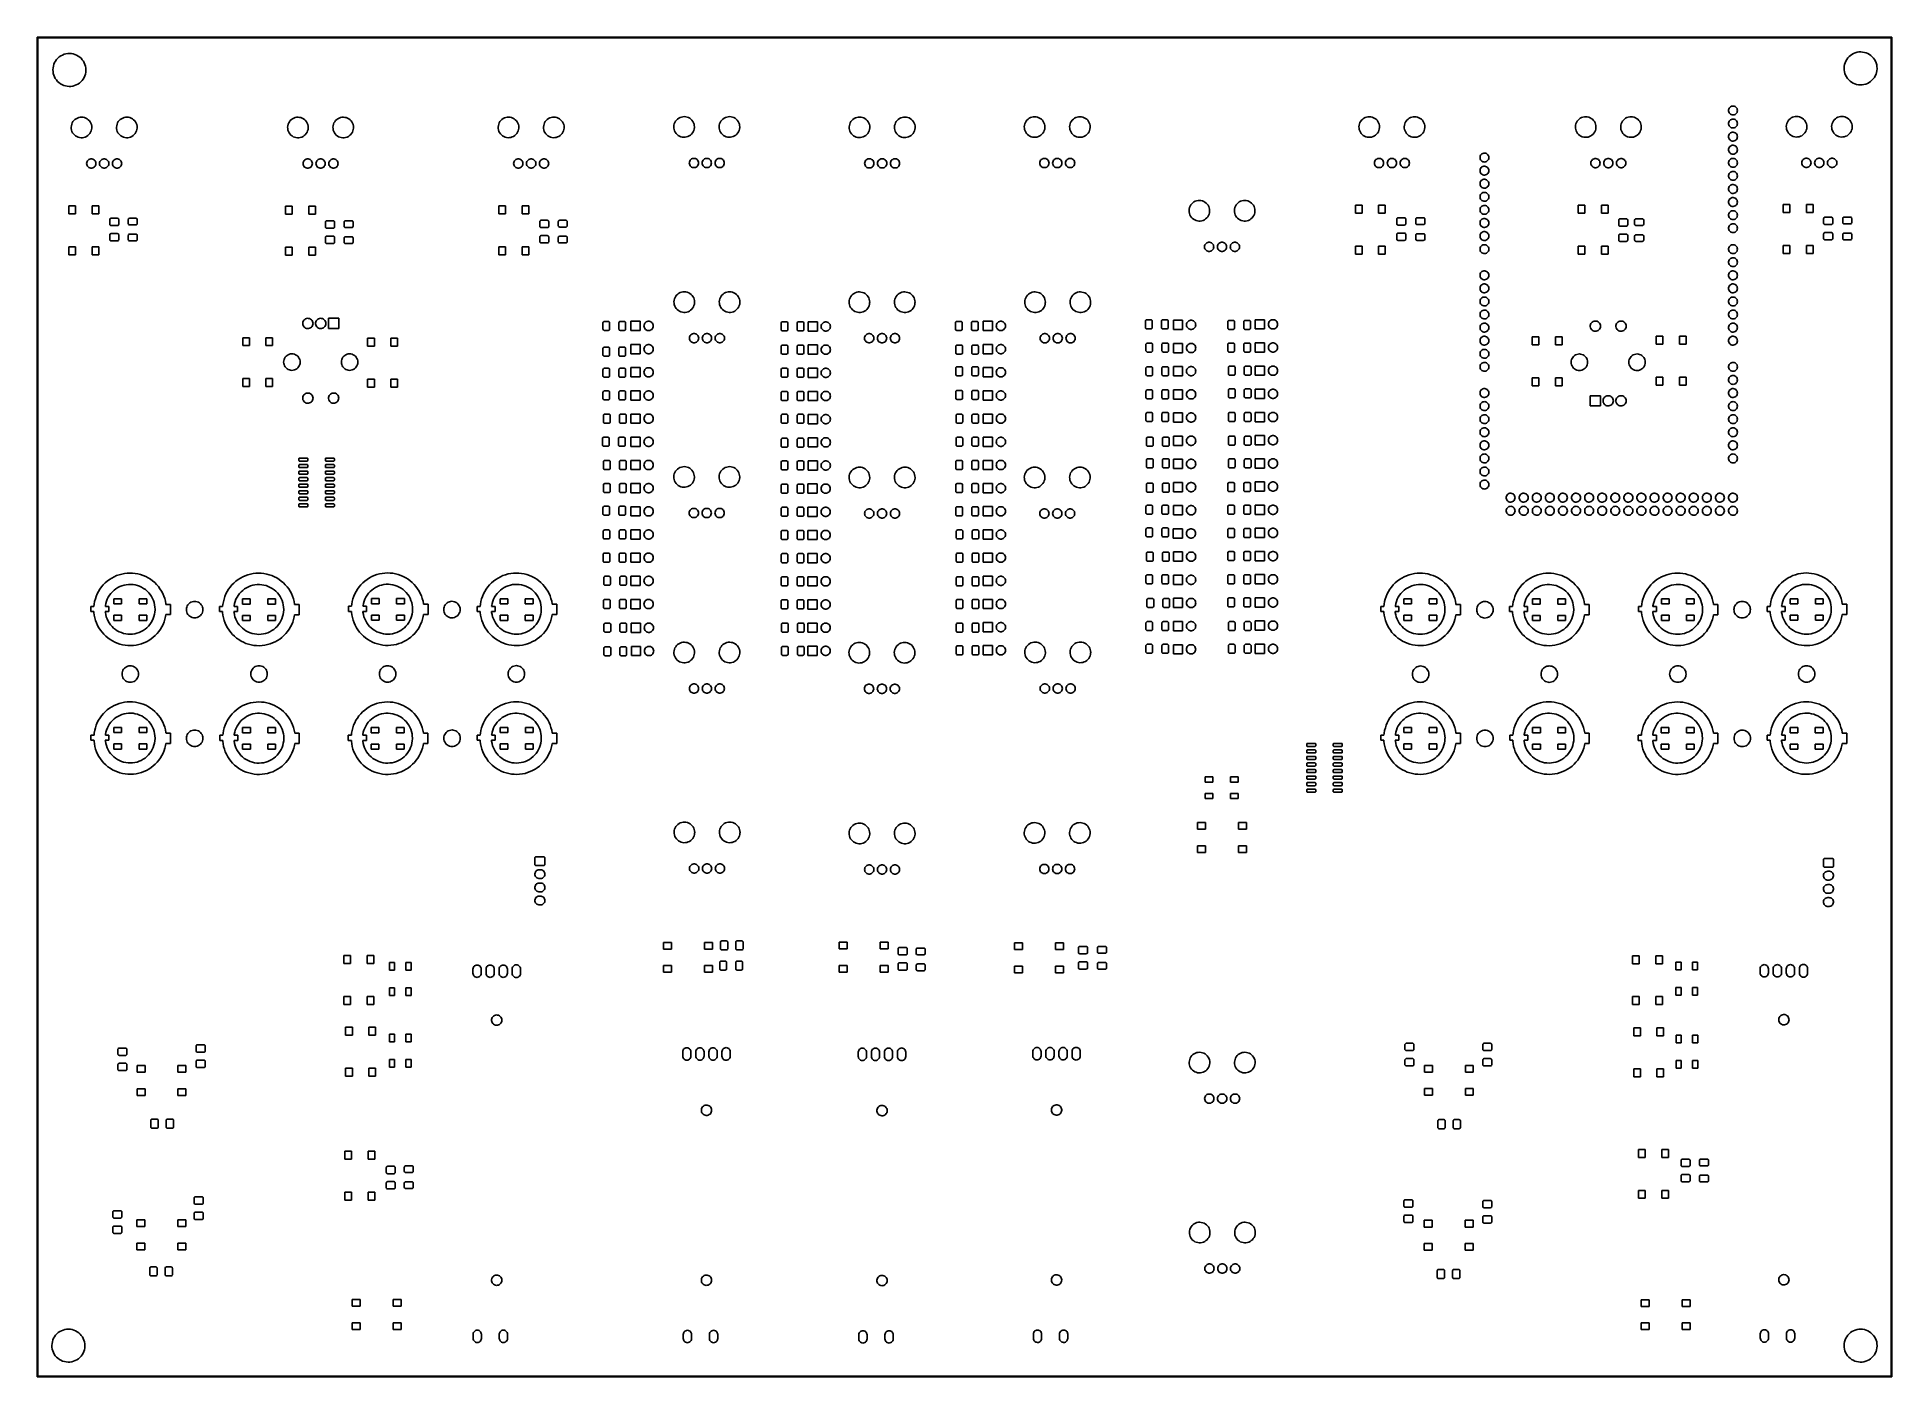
# Model space of a CAD drawing. Extents: x 119 to 479, y -311 to -51.
import ezdxf

# ---------------------------------------------------------------- set-up
doc = ezdxf.new("R2010")
doc.units = 0
doc.layers.add('BLACK', color=7, linetype='CONTINUOUS')

msp = doc.modelspace()

# ---------------------------------------------------------------- linework, layer by layer
at = {"layer": 'BLACK', "linetype": 'CONTINUOUS'}
for p, q in [((118.925, -51), (118.927, -50.9903)), ((118.925, -311), (118.925, -51)), ((118.926, -50.987), (118.928, -50.9841)), ((118.927, -50.9903), (118.926, -50.987)), ((118.928, -50.9841), (118.93, -50.9743)), ((118.93, -50.9743), (118.942, -50.9594)), ((118.942, -50.9594), (118.952, -50.9425)), ((118.952, -50.9425), (118.958, -50.9402)), ((118.958, -50.9402), (118.962, -50.935)), ((118.962, -50.935), (118.982, -50.9317)), ((118.982, -50.9317), (119, -50.925)), ((119, -50.925), (479, -50.925)), ((119.075, -51.075), (119.075, -310.925)), ((478.925, -51.075), (119.075, -51.075)), ((471.638, -54.1046), (471.969, -53.9707)), ((471.969, -53.9707), (472.313, -53.8746)), ((472.313, -53.8746), (472.666, -53.8175)), ((472.666, -53.8175), (473.022, -53.8001)), ((473.022, -53.8001), (473.379, -53.8225)), ((473.379, -53.8225), (473.731, -53.8845)), ((473.731, -53.8845), (474.073, -53.9854)), ((474.073, -53.9854), (474.403, -54.1239)), ((478.925, -310.925), (478.925, -51.075)), ((479, -50.925), (479.01, -50.9267)), ((479.01, -50.9267), (479.013, -50.9261)), ((479.013, -50.9261), (479.016, -50.9278)), ((479.016, -50.9278), (479.026, -50.9295)), ((479.026, -50.9295), (479.041, -50.942)), ((479.041, -50.942), (479.057, -50.9518)), ((479.057, -50.9518), (479.06, -50.9581)), ((479.06, -50.9581), (479.065, -50.9625)), ((479.065, -50.9625), (479.068, -50.9817)), ((479.068, -50.9817), (479.075, -51)), ((479.075, -51), (479.075, -311)), ((122, -57.2553), (122.025, -56.8989)), ((122.015, -57.6123), (122, -57.2553)), ((122.07, -57.9653), (122.015, -57.6123)), ((122.025, -56.8989), (122.09, -56.5475)), ((122.09, -56.5475), (122.193, -56.2055)), ((122.193, -56.2055), (122.334, -55.8772)), ((122.334, -55.8772), (122.51, -55.5665)), ((122.51, -55.5665), (122.72, -55.2775)), ((122.72, -55.2775), (122.961, -55.0137)), ((122.961, -55.0137), (123.23, -54.7784)), ((123.23, -54.7784), (123.523, -54.5745)), ((123.523, -54.5745), (123.838, -54.4046)), ((123.838, -54.4046), (124.169, -54.2707)), ((124.169, -54.2707), (124.513, -54.1746)), ((124.513, -54.1746), (124.866, -54.1175)), ((124.866, -54.1175), (125.222, -54.1001)), ((125.222, -54.1001), (125.579, -54.1225)), ((125.579, -54.1225), (125.931, -54.1845)), ((125.931, -54.1845), (126.273, -54.2854)), ((126.273, -54.2854), (126.603, -54.4239)), ((126.603, -54.4239), (126.915, -54.5982)), ((126.915, -54.5982), (127.205, -54.8061)), ((127.205, -54.8061), (127.471, -55.0452)), ((127.471, -55.0452), (127.708, -55.3123)), ((127.708, -55.3123), (127.914, -55.6043)), ((127.914, -55.6043), (128.086, -55.9173)), ((128.086, -55.9173), (128.222, -56.2476)), ((128.222, -56.2476), (128.32, -56.591)), ((128.32, -56.591), (128.38, -56.9433)), ((128.399, -57.3893), (128.369, -57.7454)), ((128.38, -56.9433), (128.4, -57.3)), ((128.4, -57.3), (128.399, -57.3893)), ((469.8, -56.9553), (469.825, -56.5989)), ((469.815, -57.3123), (469.8, -56.9553)), ((469.87, -57.6653), (469.815, -57.3123)), ((469.825, -56.5989), (469.89, -56.2475)), ((469.89, -56.2475), (469.993, -55.9055)), ((469.993, -55.9055), (470.134, -55.5772)), ((470.134, -55.5772), (470.31, -55.2665)), ((470.31, -55.2665), (470.52, -54.9775)), ((470.52, -54.9775), (470.761, -54.7137)), ((470.761, -54.7137), (471.03, -54.4784)), ((471.03, -54.4784), (471.323, -54.2745)), ((471.323, -54.2745), (471.638, -54.1046)), ((474.403, -54.1239), (474.715, -54.2982)), ((474.715, -54.2982), (475.005, -54.5061)), ((475.005, -54.5061), (475.271, -54.7452)), ((475.271, -54.7452), (475.508, -55.0123)), ((475.508, -55.0123), (475.714, -55.3043)), ((475.714, -55.3043), (475.886, -55.6173)), ((475.886, -55.6173), (476.022, -55.9476)), ((476.022, -55.9476), (476.12, -56.291)), ((476.169, -57.4454), (476.099, -57.7958)), ((476.12, -56.291), (476.18, -56.6433)), ((476.199, -57.0893), (476.169, -57.4454)), ((476.18, -56.6433), (476.2, -57)), ((476.2, -57), (476.199, -57.0893)), ((122.164, -58.3101), (122.07, -57.9653)), ((122.295, -58.6422), (122.164, -58.3101)), ((122.463, -58.9577), (122.295, -58.6422)), ((122.665, -59.2525), (122.463, -58.9577)), ((122.898, -59.5229), (122.665, -59.2525)), ((123.16, -59.7656), (122.898, -59.5229)), ((123.448, -59.9776), (123.16, -59.7656)), ((123.757, -60.1563), (123.448, -59.9776)), ((124.085, -60.2993), (123.757, -60.1563)), ((124.426, -60.4049), (124.085, -60.2993)), ((124.777, -60.4719), (124.426, -60.4049)), ((125.133, -60.4993), (124.777, -60.4719)), ((125.49, -60.4868), (125.133, -60.4993)), ((125.843, -60.4346), (125.49, -60.4868)), ((126.189, -60.3434), (125.843, -60.4346)), ((126.522, -60.2142), (126.189, -60.3434)), ((126.839, -60.0487), (126.522, -60.2142)), ((127.135, -59.8489), (126.839, -60.0487)), ((127.407, -59.6173), (127.135, -59.8489)), ((127.651, -59.3569), (127.407, -59.6173)), ((127.865, -59.0709), (127.651, -59.3569)), ((128.046, -58.7627), (127.865, -59.0709)), ((128.191, -58.4363), (128.046, -58.7627)), ((128.299, -58.0958), (128.191, -58.4363)), ((128.369, -57.7454), (128.299, -58.0958)), ((469.964, -58.0101), (469.87, -57.6653)), ((470.095, -58.3422), (469.964, -58.0101)), ((470.263, -58.6577), (470.095, -58.3422)), ((470.465, -58.9525), (470.263, -58.6577)), ((470.698, -59.2229), (470.465, -58.9525)), ((470.96, -59.4656), (470.698, -59.2229)), ((471.248, -59.6776), (470.96, -59.4656)), ((471.557, -59.8563), (471.248, -59.6776)), ((471.885, -59.9993), (471.557, -59.8563)), ((472.226, -60.1049), (471.885, -59.9993)), ((472.577, -60.1719), (472.226, -60.1049)), ((472.933, -60.1993), (472.577, -60.1719)), ((473.29, -60.1868), (472.933, -60.1993)), ((473.643, -60.1346), (473.29, -60.1868)), ((473.989, -60.0434), (473.643, -60.1346)), ((474.322, -59.9142), (473.989, -60.0434)), ((474.639, -59.7487), (474.322, -59.9142)), ((474.935, -59.5489), (474.639, -59.7487)), ((475.207, -59.3173), (474.935, -59.5489)), ((475.451, -59.0569), (475.207, -59.3173)), ((475.665, -58.7709), (475.451, -59.0569)), ((475.846, -58.4627), (475.665, -58.7709)), ((475.991, -58.1363), (475.846, -58.4627)), ((476.099, -57.7958), (475.991, -58.1363)), ((447.4, -64.8927), (447.479, -64.7236)), ((447.479, -64.7236), (447.592, -64.5754)), ((447.592, -64.5754), (447.735, -64.455)), ((447.735, -64.455), (447.9, -64.368)), ((447.9, -64.368), (448.079, -64.3185)), ((448.079, -64.3185), (448.266, -64.3087)), ((448.266, -64.3087), (448.45, -64.3392)), ((448.45, -64.3392), (448.623, -64.4085)), ((448.623, -64.4085), (448.777, -64.5133)), ((448.777, -64.5133), (448.905, -64.6489)), ((448.905, -64.6489), (449.001, -64.8088)), ((449.001, -64.8088), (449.061, -64.9856)), ((125.551, -68.4072), (125.58, -68.1261)), ((125.562, -68.6895), (125.551, -68.4072)), ((125.58, -68.1261), (125.648, -67.852)), ((125.648, -67.852), (125.754, -67.5901)), ((125.754, -67.5901), (125.896, -67.3458)), ((125.896, -67.3458), (126.071, -67.124)), ((126.071, -67.124), (126.275, -66.929)), ((126.275, -66.929), (126.505, -66.7647)), ((126.505, -66.7647), (126.756, -66.6345)), ((126.756, -66.6345), (127.022, -66.5409)), ((127.022, -66.5409), (127.299, -66.4858)), ((127.299, -66.4858), (127.581, -66.4702)), ((127.581, -66.4702), (127.863, -66.4946)), ((127.863, -66.4946), (128.138, -66.5584)), ((128.138, -66.5584), (128.402, -66.6603)), ((128.402, -66.6603), (128.648, -66.7984)), ((128.648, -66.7984), (128.873, -66.9698)), ((128.873, -66.9698), (129.071, -67.1711)), ((129.071, -67.1711), (129.239, -67.3983)), ((129.239, -67.3983), (129.373, -67.647)), ((129.373, -67.647), (129.471, -67.912)), ((129.471, -67.912), (129.53, -68.1882)), ((129.53, -68.1882), (129.55, -68.47)), ((134.351, -68.4072), (134.38, -68.1261)), ((134.362, -68.6895), (134.351, -68.4072)), ((134.38, -68.1261), (134.448, -67.852)), ((134.448, -67.852), (134.554, -67.5901)), ((134.554, -67.5901), (134.696, -67.3458)), ((134.696, -67.3458), (134.871, -67.124)), ((134.871, -67.124), (135.075, -66.929)), ((135.075, -66.929), (135.305, -66.7647)), ((135.305, -66.7647), (135.556, -66.6345)), ((135.556, -66.6345), (135.822, -66.5409)), ((135.822, -66.5409), (136.099, -66.4858)), ((136.099, -66.4858), (136.381, -66.4702)), ((136.381, -66.4702), (136.663, -66.4946)), ((136.663, -66.4946), (136.938, -66.5584)), ((136.938, -66.5584), (137.202, -66.6603)), ((137.202, -66.6603), (137.448, -66.7984)), ((137.448, -66.7984), (137.673, -66.9698)), ((137.673, -66.9698), (137.871, -67.1711)), ((137.871, -67.1711), (138.039, -67.3983)), ((138.039, -67.3983), (138.173, -67.647)), ((138.173, -67.647), (138.271, -67.912)), ((138.271, -67.912), (138.33, -68.1882)), ((138.33, -68.1882), (138.35, -68.47)), ((167.571, -68.4172), (167.6, -68.1361)), ((167.582, -68.6995), (167.571, -68.4172)), ((167.6, -68.1361), (167.668, -67.862)), ((167.668, -67.862), (167.774, -67.6001)), ((167.774, -67.6001), (167.916, -67.3558)), ((167.916, -67.3558), (168.091, -67.134)), ((168.091, -67.134), (168.295, -66.939)), ((168.295, -66.939), (168.525, -66.7747)), ((168.525, -66.7747), (168.776, -66.6445)), ((168.776, -66.6445), (169.042, -66.5509)), ((169.042, -66.5509), (169.319, -66.4958)), ((169.319, -66.4958), (169.601, -66.4802)), ((169.601, -66.4802), (169.883, -66.5046)), ((169.883, -66.5046), (170.158, -66.5684)), ((170.158, -66.5684), (170.422, -66.6703)), ((170.422, -66.6703), (170.668, -66.8084)), ((170.668, -66.8084), (170.893, -66.9798)), ((170.893, -66.9798), (171.091, -67.1811)), ((171.091, -67.1811), (171.259, -67.4083)), ((171.259, -67.4083), (171.393, -67.657)), ((171.393, -67.657), (171.491, -67.922)), ((171.491, -67.922), (171.55, -68.1982)), ((171.55, -68.1982), (171.57, -68.48)), ((176.371, -68.4172), (176.4, -68.1361)), ((176.382, -68.6995), (176.371, -68.4172)), ((176.4, -68.1361), (176.468, -67.862)), ((176.468, -67.862), (176.574, -67.6001)), ((176.574, -67.6001), (176.716, -67.3558)), ((176.716, -67.3558), (176.891, -67.134)), ((176.891, -67.134), (177.095, -66.939)), ((177.095, -66.939), (177.325, -66.7747)), ((177.325, -66.7747), (177.576, -66.6445)), ((177.576, -66.6445), (177.842, -66.5509)), ((177.842, -66.5509), (178.119, -66.4958)), ((178.119, -66.4958), (178.401, -66.4802)), ((178.401, -66.4802), (178.683, -66.5046)), ((178.683, -66.5046), (178.958, -66.5684)), ((178.958, -66.5684), (179.222, -66.6703)), ((179.222, -66.6703), (179.468, -66.8084)), ((179.468, -66.8084), (179.693, -66.9798)), ((179.693, -66.9798), (179.891, -67.1811)), ((179.891, -67.1811), (180.059, -67.4083)), ((180.059, -67.4083), (180.193, -67.657)), ((180.193, -67.657), (180.291, -67.922)), ((180.291, -67.922), (180.35, -68.1982)), ((180.35, -68.1982), (180.37, -68.48)), ((208.461, -68.3972), (208.49, -68.1161)), ((208.472, -68.6795), (208.461, -68.3972)), ((208.49, -68.1161), (208.558, -67.842)), ((208.558, -67.842), (208.664, -67.5801)), ((208.664, -67.5801), (208.806, -67.3358)), ((208.806, -67.3358), (208.981, -67.114)), ((208.981, -67.114), (209.185, -66.919)), ((209.185, -66.919), (209.415, -66.7547)), ((209.415, -66.7547), (209.666, -66.6245)), ((209.666, -66.6245), (209.932, -66.5309)), ((209.932, -66.5309), (210.209, -66.4758)), ((210.209, -66.4758), (210.491, -66.4602)), ((210.491, -66.4602), (210.773, -66.4846)), ((210.773, -66.4846), (211.048, -66.5484)), ((211.048, -66.5484), (211.312, -66.6503)), ((211.312, -66.6503), (211.558, -66.7884)), ((211.558, -66.7884), (211.783, -66.9598)), ((211.783, -66.9598), (211.981, -67.1611)), ((211.981, -67.1611), (212.149, -67.3883)), ((212.149, -67.3883), (212.283, -67.637)), ((212.283, -67.637), (212.381, -67.902)), ((212.381, -67.902), (212.44, -68.1782)), ((212.44, -68.1782), (212.46, -68.46)), ((217.261, -68.3972), (217.29, -68.1161)), ((217.272, -68.6795), (217.261, -68.3972)), ((217.29, -68.1161), (217.358, -67.842)), ((217.358, -67.842), (217.464, -67.5801)), ((217.464, -67.5801), (217.606, -67.3358)), ((217.606, -67.3358), (217.781, -67.114)), ((217.781, -67.114), (217.985, -66.919)), ((217.985, -66.919), (218.215, -66.7547)), ((218.215, -66.7547), (218.466, -66.6245)), ((218.466, -66.6245), (218.732, -66.5309)), ((218.732, -66.5309), (219.009, -66.4758)), ((219.009, -66.4758), (219.291, -66.4602)), ((219.291, -66.4602), (219.573, -66.4846)), ((219.573, -66.4846), (219.848, -66.5484)), ((219.848, -66.5484), (220.112, -66.6503)), ((220.112, -66.6503), (220.358, -66.7884)), ((220.358, -66.7884), (220.583, -66.9598)), ((220.583, -66.9598), (220.781, -67.1611)), ((220.781, -67.1611), (220.949, -67.3883)), ((220.949, -67.3883), (221.083, -67.637)), ((221.083, -67.637), (221.181, -67.902)), ((221.181, -67.902), (221.24, -68.1782)), ((221.24, -68.1782), (221.26, -68.46)), ((242.561, -68.3072), (242.59, -68.0261)), ((242.572, -68.5895), (242.561, -68.3072)), ((242.59, -68.0261), (242.658, -67.752)), ((242.658, -67.752), (242.764, -67.4901)), ((242.764, -67.4901), (242.906, -67.2458)), ((242.906, -67.2458), (243.081, -67.024)), ((243.081, -67.024), (243.285, -66.829)), ((243.285, -66.829), (243.515, -66.6647)), ((243.515, -66.6647), (243.766, -66.5345)), ((243.766, -66.5345), (244.032, -66.4409)), ((244.032, -66.4409), (244.309, -66.3858)), ((244.309, -66.3858), (244.591, -66.3702)), ((244.591, -66.3702), (244.873, -66.3946)), ((244.873, -66.3946), (245.148, -66.4584)), ((245.148, -66.4584), (245.412, -66.5603)), ((245.412, -66.5603), (245.658, -66.6984)), ((245.658, -66.6984), (245.883, -66.8698)), ((245.883, -66.8698), (246.081, -67.0711)), ((246.081, -67.0711), (246.249, -67.2983)), ((246.249, -67.2983), (246.383, -67.547)), ((246.383, -67.547), (246.481, -67.812)), ((246.481, -67.812), (246.54, -68.0882)), ((246.54, -68.0882), (246.56, -68.37)), ((246.56, -68.37), (246.556, -68.4956)), ((251.361, -68.3072), (251.39, -68.0261)), ((251.372, -68.5895), (251.361, -68.3072)), ((251.39, -68.0261), (251.458, -67.752)), ((251.458, -67.752), (251.564, -67.4901)), ((251.564, -67.4901), (251.706, -67.2458)), ((251.706, -67.2458), (251.881, -67.024)), ((251.881, -67.024), (252.085, -66.829)), ((252.085, -66.829), (252.315, -66.6647)), ((252.315, -66.6647), (252.566, -66.5345)), ((252.566, -66.5345), (252.832, -66.4409)), ((252.832, -66.4409), (253.109, -66.3858)), ((253.109, -66.3858), (253.391, -66.3702)), ((253.391, -66.3702), (253.673, -66.3946)), ((253.673, -66.3946), (253.948, -66.4584)), ((253.948, -66.4584), (254.212, -66.5603)), ((254.212, -66.5603), (254.458, -66.6984)), ((254.458, -66.6984), (254.683, -66.8698)), ((254.683, -66.8698), (254.881, -67.0711)), ((254.881, -67.0711), (255.049, -67.2983)), ((255.049, -67.2983), (255.183, -67.547)), ((255.183, -67.547), (255.281, -67.812)), ((255.281, -67.812), (255.34, -68.0882)), ((255.34, -68.0882), (255.36, -68.37)), ((255.36, -68.37), (255.356, -68.4956)), ((276.611, -68.3772), (276.64, -68.0961)), ((276.622, -68.6595), (276.611, -68.3772)), ((276.64, -68.0961), (276.708, -67.822)), ((276.708, -67.822), (276.814, -67.5601)), ((276.814, -67.5601), (276.956, -67.3158)), ((276.956, -67.3158), (277.131, -67.094)), ((277.131, -67.094), (277.335, -66.899)), ((277.335, -66.899), (277.565, -66.7347)), ((277.565, -66.7347), (277.816, -66.6045)), ((277.816, -66.6045), (278.082, -66.5109)), ((278.082, -66.5109), (278.359, -66.4558)), ((278.359, -66.4558), (278.641, -66.4402)), ((278.641, -66.4402), (278.923, -66.4646)), ((278.923, -66.4646), (279.198, -66.5284)), ((279.198, -66.5284), (279.462, -66.6303)), ((279.462, -66.6303), (279.708, -66.7684)), ((279.708, -66.7684), (279.933, -66.9398)), ((279.933, -66.9398), (280.131, -67.1411)), ((280.131, -67.1411), (280.299, -67.3683)), ((280.299, -67.3683), (280.433, -67.617)), ((280.433, -67.617), (280.531, -67.882)), ((280.531, -67.882), (280.59, -68.1582)), ((280.59, -68.1582), (280.61, -68.44)), ((285.411, -68.3772), (285.44, -68.0961)), ((285.422, -68.6595), (285.411, -68.3772)), ((285.44, -68.0961), (285.508, -67.822)), ((285.508, -67.822), (285.614, -67.5601)), ((285.614, -67.5601), (285.756, -67.3158)), ((285.756, -67.3158), (285.931, -67.094)), ((285.931, -67.094), (286.135, -66.899)), ((286.135, -66.899), (286.365, -66.7347)), ((286.365, -66.7347), (286.616, -66.6045)), ((286.616, -66.6045), (286.882, -66.5109)), ((286.882, -66.5109), (287.159, -66.4558)), ((287.159, -66.4558), (287.441, -66.4402)), ((287.441, -66.4402), (287.723, -66.4646)), ((287.723, -66.4646), (287.998, -66.5284)), ((287.998, -66.5284), (288.262, -66.6303)), ((288.262, -66.6303), (288.508, -66.7684)), ((288.508, -66.7684), (288.733, -66.9398)), ((288.733, -66.9398), (288.931, -67.1411)), ((288.931, -67.1411), (289.099, -67.3683)), ((289.099, -67.3683), (289.233, -67.617)), ((289.233, -67.617), (289.331, -67.882)), ((289.331, -67.882), (289.39, -68.1582)), ((289.39, -68.1582), (289.41, -68.44)), ((310.611, -68.3172), (310.64, -68.0361)), ((310.622, -68.5995), (310.611, -68.3172)), ((310.64, -68.0361), (310.708, -67.762)), ((310.708, -67.762), (310.814, -67.5001)), ((310.814, -67.5001), (310.956, -67.2558)), ((310.956, -67.2558), (311.131, -67.034)), ((311.131, -67.034), (311.335, -66.839)), ((311.335, -66.839), (311.565, -66.6747)), ((311.565, -66.6747), (311.816, -66.5445)), ((311.816, -66.5445), (312.082, -66.4509)), ((312.082, -66.4509), (312.359, -66.3958)), ((312.359, -66.3958), (312.641, -66.3802)), ((312.641, -66.3802), (312.923, -66.4046)), ((312.923, -66.4046), (313.198, -66.4684)), ((313.198, -66.4684), (313.462, -66.5703)), ((313.462, -66.5703), (313.708, -66.7084)), ((313.708, -66.7084), (313.933, -66.8798)), ((313.933, -66.8798), (314.131, -67.0811)), ((314.131, -67.0811), (314.299, -67.3083)), ((314.299, -67.3083), (314.433, -67.557)), ((314.433, -67.557), (314.531, -67.822)), ((314.531, -67.822), (314.59, -68.0982)), ((314.59, -68.0982), (314.61, -68.38)), ((314.61, -68.38), (314.606, -68.5056)), ((319.411, -68.3172), (319.44, -68.0361)), ((319.422, -68.5995), (319.411, -68.3172)), ((319.44, -68.0361), (319.508, -67.762)), ((319.508, -67.762), (319.614, -67.5001)), ((319.614, -67.5001), (319.756, -67.2558)), ((319.756, -67.2558), (319.931, -67.034)), ((319.931, -67.034), (320.135, -66.839)), ((320.135, -66.839), (320.365, -66.6747)), ((320.365, -66.6747), (320.616, -66.5445)), ((320.616, -66.5445), (320.882, -66.4509)), ((320.882, -66.4509), (321.159, -66.3958)), ((321.159, -66.3958), (321.441, -66.3802)), ((321.441, -66.3802), (321.723, -66.4046)), ((321.723, -66.4046), (321.998, -66.4684)), ((321.998, -66.4684), (322.262, -66.5703)), ((322.262, -66.5703), (322.508, -66.7084)), ((322.508, -66.7084), (322.733, -66.8798)), ((322.733, -66.8798), (322.931, -67.0811)), ((322.931, -67.0811), (323.099, -67.3083)), ((323.099, -67.3083), (323.233, -67.557)), ((323.233, -67.557), (323.331, -67.822)), ((323.331, -67.822), (323.39, -68.0982)), ((323.39, -68.0982), (323.41, -68.38)), ((323.41, -68.38), (323.406, -68.5056)), ((375.591, -68.3172), (375.62, -68.0361)), ((375.602, -68.5995), (375.591, -68.3172)), ((375.62, -68.0361), (375.688, -67.762)), ((375.688, -67.762), (375.794, -67.5001)), ((375.794, -67.5001), (375.936, -67.2558)), ((375.936, -67.2558), (376.111, -67.034)), ((376.111, -67.034), (376.315, -66.839)), ((376.315, -66.839), (376.545, -66.6747)), ((376.545, -66.6747), (376.796, -66.5445)), ((376.796, -66.5445), (377.062, -66.4509)), ((377.062, -66.4509), (377.339, -66.3958)), ((377.339, -66.3958), (377.621, -66.3802)), ((377.621, -66.3802), (377.903, -66.4046)), ((377.903, -66.4046), (378.178, -66.4684)), ((378.178, -66.4684), (378.442, -66.5703)), ((378.442, -66.5703), (378.688, -66.7084)), ((378.688, -66.7084), (378.913, -66.8798)), ((378.913, -66.8798), (379.111, -67.0811)), ((379.111, -67.0811), (379.279, -67.3083)), ((379.279, -67.3083), (379.413, -67.557)), ((379.413, -67.557), (379.511, -67.822)), ((379.511, -67.822), (379.57, -68.0982)), ((379.57, -68.0982), (379.59, -68.38)), ((379.59, -68.38), (379.586, -68.5056)), ((384.391, -68.3172), (384.42, -68.0361)), ((384.402, -68.5995), (384.391, -68.3172)), ((384.42, -68.0361), (384.488, -67.762)), ((384.488, -67.762), (384.594, -67.5001)), ((384.594, -67.5001), (384.736, -67.2558)), ((384.736, -67.2558), (384.911, -67.034)), ((384.911, -67.034), (385.115, -66.839)), ((385.115, -66.839), (385.345, -66.6747)), ((385.345, -66.6747), (385.596, -66.5445)), ((385.596, -66.5445), (385.862, -66.4509)), ((385.862, -66.4509), (386.139, -66.3958)), ((386.139, -66.3958), (386.421, -66.3802)), ((386.421, -66.3802), (386.703, -66.4046)), ((386.703, -66.4046), (386.978, -66.4684)), ((386.978, -66.4684), (387.242, -66.5703)), ((387.242, -66.5703), (387.488, -66.7084)), ((387.488, -66.7084), (387.713, -66.8798)), ((387.713, -66.8798), (387.911, -67.0811)), ((387.911, -67.0811), (388.079, -67.3083)), ((388.079, -67.3083), (388.213, -67.557)), ((388.213, -67.557), (388.311, -67.822)), ((388.311, -67.822), (388.37, -68.0982)), ((388.37, -68.0982), (388.39, -68.38)), ((388.39, -68.38), (388.386, -68.5056)), ((417.611, -68.3272), (417.64, -68.0461)), ((417.622, -68.6095), (417.611, -68.3272)), ((417.64, -68.0461), (417.708, -67.772)), ((417.708, -67.772), (417.814, -67.5101)), ((417.814, -67.5101), (417.956, -67.2658)), ((417.956, -67.2658), (418.131, -67.044)), ((418.131, -67.044), (418.335, -66.849)), ((418.335, -66.849), (418.565, -66.6847)), ((418.565, -66.6847), (418.816, -66.5545)), ((418.816, -66.5545), (419.082, -66.4609)), ((419.082, -66.4609), (419.359, -66.4058)), ((419.359, -66.4058), (419.641, -66.3902)), ((419.641, -66.3902), (419.923, -66.4146)), ((419.923, -66.4146), (420.198, -66.4784)), ((420.198, -66.4784), (420.462, -66.5803)), ((420.462, -66.5803), (420.708, -66.7184)), ((420.708, -66.7184), (420.933, -66.8898)), ((420.933, -66.8898), (421.131, -67.0911)), ((421.131, -67.0911), (421.299, -67.3183)), ((421.299, -67.3183), (421.433, -67.567)), ((421.433, -67.567), (421.531, -67.832)), ((421.531, -67.832), (421.59, -68.1082)), ((421.59, -68.1082), (421.61, -68.39)), ((421.61, -68.39), (421.606, -68.5156)), ((426.411, -68.3272), (426.44, -68.0461)), ((426.422, -68.6095), (426.411, -68.3272)), ((426.44, -68.0461), (426.508, -67.772)), ((426.508, -67.772), (426.614, -67.5101)), ((426.614, -67.5101), (426.756, -67.2658)), ((426.756, -67.2658), (426.931, -67.044)), ((426.931, -67.044), (427.135, -66.849)), ((427.135, -66.849), (427.365, -66.6847)), ((427.365, -66.6847), (427.616, -66.5545)), ((427.616, -66.5545), (427.882, -66.4609)), ((427.882, -66.4609), (428.159, -66.4058)), ((428.159, -66.4058), (428.441, -66.3902)), ((428.441, -66.3902), (428.723, -66.4146)), ((428.723, -66.4146), (428.998, -66.4784)), ((428.998, -66.4784), (429.262, -66.5803)), ((429.262, -66.5803), (429.508, -66.7184)), ((429.508, -66.7184), (429.733, -66.8898)), ((429.733, -66.8898), (429.931, -67.0911)), ((429.931, -67.0911), (430.099, -67.3183)), ((430.099, -67.3183), (430.233, -67.567)), ((430.233, -67.567), (430.331, -67.832)), ((430.331, -67.832), (430.39, -68.1082)), ((430.39, -68.1082), (430.41, -68.39)), ((430.41, -68.39), (430.406, -68.5156)), ((447.359, -65.0747), (447.4, -64.8927)), ((447.359, -65.2613), (447.359, -65.0747)), ((447.398, -65.4436), (447.359, -65.2613)), ((447.359, -67.6147), (447.4, -67.4327)), ((447.359, -67.8013), (447.359, -67.6147)), ((447.398, -67.9836), (447.359, -67.8013)), ((447.476, -65.6132), (447.398, -65.4436)), ((447.476, -68.1532), (447.398, -67.9836)), ((447.4, -67.4327), (447.479, -67.2636)), ((447.588, -65.7622), (447.476, -65.6132)), ((447.588, -68.3022), (447.476, -68.1532)), ((447.479, -67.2636), (447.592, -67.1154)), ((447.73, -65.8836), (447.588, -65.7622)), ((447.73, -68.4236), (447.588, -68.3022)), ((447.592, -67.1154), (447.735, -66.995)), ((447.894, -65.9717), (447.73, -65.8836)), ((447.894, -68.5117), (447.73, -68.4236)), ((447.735, -66.995), (447.9, -66.908)), ((448.073, -66.0225), (447.894, -65.9717)), ((447.9, -66.908), (448.079, -66.8585)), ((448.26, -66.0336), (448.073, -66.0225)), ((448.079, -66.8585), (448.266, -66.8487)), ((448.444, -66.0044), (448.26, -66.0336)), ((448.266, -66.8487), (448.45, -66.8792)), ((448.618, -65.9363), (448.444, -66.0044)), ((448.45, -66.8792), (448.623, -66.9485)), ((448.773, -65.8326), (448.618, -65.9363)), ((448.773, -68.3726), (448.618, -68.4763)), ((448.623, -66.9485), (448.777, -67.0533)), ((448.902, -65.6979), (448.773, -65.8326)), ((448.902, -68.2379), (448.773, -68.3726)), ((448.777, -67.0533), (448.905, -67.1889)), ((448.999, -65.5387), (448.902, -65.6979)), ((448.999, -68.0787), (448.902, -68.2379)), ((448.905, -67.1889), (449.001, -67.3488)), ((449.06, -65.3623), (448.999, -65.5387)), ((449.06, -67.9023), (448.999, -68.0787)), ((449.001, -67.3488), (449.061, -67.5256)), ((449.081, -65.177), (449.06, -65.3623)), ((449.081, -67.717), (449.06, -67.9023)), ((449.061, -64.9856), (449.081, -65.171)), ((449.061, -67.5256), (449.081, -67.711)), ((449.081, -65.171), (449.081, -65.177)), ((449.081, -67.711), (449.081, -67.717)), ((458.571, -68.2672), (458.6, -67.9861)), ((458.582, -68.5495), (458.571, -68.2672)), ((458.6, -67.9861), (458.668, -67.712)), ((458.668, -67.712), (458.774, -67.4501)), ((458.774, -67.4501), (458.916, -67.2058)), ((458.916, -67.2058), (459.091, -66.984)), ((459.091, -66.984), (459.295, -66.789)), ((459.295, -66.789), (459.525, -66.6247)), ((459.525, -66.6247), (459.776, -66.4945)), ((459.776, -66.4945), (460.042, -66.4009)), ((460.042, -66.4009), (460.319, -66.3458)), ((460.319, -66.3458), (460.601, -66.3302)), ((460.601, -66.3302), (460.883, -66.3546)), ((460.883, -66.3546), (461.158, -66.4184)), ((461.158, -66.4184), (461.422, -66.5203)), ((461.422, -66.5203), (461.668, -66.6584)), ((461.668, -66.6584), (461.893, -66.8298)), ((461.893, -66.8298), (462.091, -67.0311)), ((462.091, -67.0311), (462.259, -67.2583)), ((462.259, -67.2583), (462.393, -67.507)), ((462.393, -67.507), (462.491, -67.772)), ((462.491, -67.772), (462.55, -68.0482)), ((462.55, -68.0482), (462.57, -68.33)), ((462.57, -68.33), (462.566, -68.4556)), ((467.371, -68.2672), (467.4, -67.9861)), ((467.382, -68.5495), (467.371, -68.2672)), ((467.4, -67.9861), (467.468, -67.712)), ((467.468, -67.712), (467.574, -67.4501)), ((467.574, -67.4501), (467.716, -67.2058)), ((467.716, -67.2058), (467.891, -66.984)), ((467.891, -66.984), (468.095, -66.789)), ((468.095, -66.789), (468.325, -66.6247)), ((468.325, -66.6247), (468.576, -66.4945)), ((468.576, -66.4945), (468.842, -66.4009)), ((468.842, -66.4009), (469.119, -66.3458)), ((469.119, -66.3458), (469.401, -66.3302)), ((469.401, -66.3302), (469.683, -66.3546)), ((469.683, -66.3546), (469.958, -66.4184)), ((469.958, -66.4184), (470.222, -66.5203)), ((470.222, -66.5203), (470.468, -66.6584)), ((470.468, -66.6584), (470.693, -66.8298)), ((470.693, -66.8298), (470.891, -67.0311)), ((470.891, -67.0311), (471.059, -67.2583)), ((471.059, -67.2583), (471.193, -67.507)), ((471.193, -67.507), (471.291, -67.772)), ((471.291, -67.772), (471.35, -68.0482)), ((471.35, -68.0482), (471.37, -68.33)), ((471.37, -68.33), (471.366, -68.4556)), ((125.613, -68.9674), (125.562, -68.6895)), ((125.702, -69.2354), (125.613, -68.9674)), ((125.829, -69.4881), (125.702, -69.2354)), ((125.989, -69.7205), (125.829, -69.4881)), ((126.181, -69.9279), (125.989, -69.7205)), ((126.4, -70.1063), (126.181, -69.9279)), ((126.642, -70.252), (126.4, -70.1063)), ((126.902, -70.3622), (126.642, -70.252)), ((127.175, -70.4346), (126.902, -70.3622)), ((127.456, -70.4678), (127.175, -70.4346)), ((127.738, -70.4611), (127.456, -70.4678)), ((128.017, -70.4147), (127.738, -70.4611)), ((128.286, -70.3296), (128.017, -70.4147)), ((128.541, -70.2073), (128.286, -70.3296)), ((128.776, -70.0503), (128.541, -70.2073)), ((128.986, -69.8618), (128.776, -70.0503)), ((129.168, -69.6456), (128.986, -69.8618)), ((129.318, -69.4059), (129.168, -69.6456)), ((129.432, -69.1475), (129.318, -69.4059)), ((129.508, -68.8756), (129.432, -69.1475)), ((129.546, -68.5956), (129.508, -68.8756)), ((129.55, -68.47), (129.546, -68.5956)), ((134.413, -68.9674), (134.362, -68.6895)), ((134.502, -69.2354), (134.413, -68.9674)), ((134.629, -69.4881), (134.502, -69.2354)), ((134.789, -69.7205), (134.629, -69.4881)), ((134.981, -69.9279), (134.789, -69.7205)), ((135.2, -70.1063), (134.981, -69.9279)), ((135.442, -70.252), (135.2, -70.1063)), ((135.702, -70.3622), (135.442, -70.252)), ((135.975, -70.4346), (135.702, -70.3622)), ((136.256, -70.4678), (135.975, -70.4346)), ((136.538, -70.4611), (136.256, -70.4678)), ((136.817, -70.4147), (136.538, -70.4611)), ((137.086, -70.3296), (136.817, -70.4147)), ((137.341, -70.2073), (137.086, -70.3296)), ((137.576, -70.0503), (137.341, -70.2073)), ((137.786, -69.8618), (137.576, -70.0503)), ((137.968, -69.6456), (137.786, -69.8618)), ((138.118, -69.4059), (137.968, -69.6456)), ((138.232, -69.1475), (138.118, -69.4059)), ((138.308, -68.8756), (138.232, -69.1475)), ((138.346, -68.5956), (138.308, -68.8756)), ((138.35, -68.47), (138.346, -68.5956)), ((167.633, -68.9774), (167.582, -68.6995)), ((167.722, -69.2454), (167.633, -68.9774)), ((167.849, -69.4981), (167.722, -69.2454)), ((168.009, -69.7305), (167.849, -69.4981)), ((168.201, -69.9379), (168.009, -69.7305)), ((168.42, -70.1163), (168.201, -69.9379)), ((168.662, -70.262), (168.42, -70.1163)), ((168.922, -70.3722), (168.662, -70.262)), ((169.195, -70.4446), (168.922, -70.3722)), ((169.476, -70.4778), (169.195, -70.4446)), ((169.758, -70.4711), (169.476, -70.4778)), ((170.037, -70.4247), (169.758, -70.4711)), ((170.306, -70.3396), (170.037, -70.4247)), ((170.561, -70.2173), (170.306, -70.3396)), ((170.796, -70.0603), (170.561, -70.2173)), ((171.006, -69.8718), (170.796, -70.0603)), ((171.188, -69.6556), (171.006, -69.8718)), ((171.338, -69.4159), (171.188, -69.6556)), ((171.452, -69.1575), (171.338, -69.4159)), ((171.528, -68.8856), (171.452, -69.1575)), ((171.566, -68.6056), (171.528, -68.8856)), ((171.57, -68.48), (171.566, -68.6056)), ((176.433, -68.9774), (176.382, -68.6995)), ((176.522, -69.2454), (176.433, -68.9774)), ((176.649, -69.4981), (176.522, -69.2454)), ((176.809, -69.7305), (176.649, -69.4981)), ((177.001, -69.9379), (176.809, -69.7305)), ((177.22, -70.1163), (177.001, -69.9379)), ((177.462, -70.262), (177.22, -70.1163)), ((177.722, -70.3722), (177.462, -70.262)), ((177.995, -70.4446), (177.722, -70.3722)), ((178.276, -70.4778), (177.995, -70.4446)), ((178.558, -70.4711), (178.276, -70.4778)), ((178.837, -70.4247), (178.558, -70.4711)), ((179.106, -70.3396), (178.837, -70.4247)), ((179.361, -70.2173), (179.106, -70.3396)), ((179.596, -70.0603), (179.361, -70.2173)), ((179.806, -69.8718), (179.596, -70.0603)), ((179.988, -69.6556), (179.806, -69.8718)), ((180.138, -69.4159), (179.988, -69.6556)), ((180.252, -69.1575), (180.138, -69.4159)), ((180.328, -68.8856), (180.252, -69.1575)), ((180.366, -68.6056), (180.328, -68.8856)), ((180.37, -68.48), (180.366, -68.6056)), ((208.523, -68.9574), (208.472, -68.6795)), ((208.612, -69.2254), (208.523, -68.9574)), ((208.739, -69.4781), (208.612, -69.2254)), ((208.899, -69.7105), (208.739, -69.4781)), ((209.091, -69.9179), (208.899, -69.7105)), ((209.31, -70.0963), (209.091, -69.9179)), ((209.552, -70.242), (209.31, -70.0963)), ((209.812, -70.3522), (209.552, -70.242)), ((210.085, -70.4246), (209.812, -70.3522)), ((210.366, -70.4578), (210.085, -70.4246)), ((210.648, -70.4511), (210.366, -70.4578)), ((210.927, -70.4047), (210.648, -70.4511)), ((211.196, -70.3196), (210.927, -70.4047)), ((211.451, -70.1973), (211.196, -70.3196)), ((211.686, -70.0403), (211.451, -70.1973)), ((211.896, -69.8518), (211.686, -70.0403)), ((212.078, -69.6356), (211.896, -69.8518)), ((212.228, -69.3959), (212.078, -69.6356)), ((212.342, -69.1375), (212.228, -69.3959)), ((212.418, -68.8656), (212.342, -69.1375)), ((212.456, -68.5856), (212.418, -68.8656)), ((212.46, -68.46), (212.456, -68.5856)), ((217.323, -68.9574), (217.272, -68.6795)), ((217.412, -69.2254), (217.323, -68.9574)), ((217.539, -69.4781), (217.412, -69.2254)), ((217.699, -69.7105), (217.539, -69.4781)), ((217.891, -69.9179), (217.699, -69.7105)), ((218.11, -70.0963), (217.891, -69.9179)), ((218.352, -70.242), (218.11, -70.0963)), ((218.612, -70.3522), (218.352, -70.242)), ((218.885, -70.4246), (218.612, -70.3522)), ((219.166, -70.4578), (218.885, -70.4246)), ((219.448, -70.4511), (219.166, -70.4578)), ((219.727, -70.4047), (219.448, -70.4511)), ((219.996, -70.3196), (219.727, -70.4047)), ((220.251, -70.1973), (219.996, -70.3196)), ((220.486, -70.0403), (220.251, -70.1973)), ((220.696, -69.8518), (220.486, -70.0403)), ((220.878, -69.6356), (220.696, -69.8518)), ((221.028, -69.3959), (220.878, -69.6356)), ((221.142, -69.1375), (221.028, -69.3959)), ((221.218, -68.8656), (221.142, -69.1375)), ((221.256, -68.5856), (221.218, -68.8656)), ((221.26, -68.46), (221.256, -68.5856)), ((242.623, -68.8674), (242.572, -68.5895)), ((242.712, -69.1354), (242.623, -68.8674)), ((242.839, -69.3881), (242.712, -69.1354)), ((242.999, -69.6205), (242.839, -69.3881)), ((243.191, -69.8279), (242.999, -69.6205)), ((243.41, -70.0063), (243.191, -69.8279)), ((243.652, -70.152), (243.41, -70.0063)), ((243.912, -70.2622), (243.652, -70.152)), ((244.185, -70.3346), (243.912, -70.2622)), ((244.466, -70.3678), (244.185, -70.3346)), ((244.748, -70.3611), (244.466, -70.3678)), ((245.027, -70.3147), (244.748, -70.3611)), ((245.296, -70.2296), (245.027, -70.3147)), ((245.551, -70.1073), (245.296, -70.2296)), ((245.786, -69.9503), (245.551, -70.1073)), ((245.996, -69.7618), (245.786, -69.9503)), ((246.178, -69.5456), (245.996, -69.7618)), ((246.328, -69.3059), (246.178, -69.5456)), ((246.442, -69.0475), (246.328, -69.3059)), ((246.518, -68.7756), (246.442, -69.0475)), ((246.556, -68.4956), (246.518, -68.7756)), ((251.423, -68.8674), (251.372, -68.5895)), ((251.512, -69.1354), (251.423, -68.8674)), ((251.639, -69.3881), (251.512, -69.1354)), ((251.799, -69.6205), (251.639, -69.3881)), ((251.991, -69.8279), (251.799, -69.6205)), ((252.21, -70.0063), (251.991, -69.8279)), ((252.452, -70.152), (252.21, -70.0063)), ((252.712, -70.2622), (252.452, -70.152)), ((252.985, -70.3346), (252.712, -70.2622)), ((253.266, -70.3678), (252.985, -70.3346)), ((253.548, -70.3611), (253.266, -70.3678)), ((253.827, -70.3147), (253.548, -70.3611)), ((254.096, -70.2296), (253.827, -70.3147)), ((254.351, -70.1073), (254.096, -70.2296)), ((254.586, -69.9503), (254.351, -70.1073)), ((254.796, -69.7618), (254.586, -69.9503)), ((254.978, -69.5456), (254.796, -69.7618)), ((255.128, -69.3059), (254.978, -69.5456)), ((255.242, -69.0475), (255.128, -69.3059)), ((255.318, -68.7756), (255.242, -69.0475)), ((255.356, -68.4956), (255.318, -68.7756)), ((276.673, -68.9374), (276.622, -68.6595)), ((276.762, -69.2054), (276.673, -68.9374)), ((276.889, -69.4581), (276.762, -69.2054)), ((277.049, -69.6905), (276.889, -69.4581)), ((277.241, -69.8979), (277.049, -69.6905)), ((277.46, -70.0763), (277.241, -69.8979)), ((277.702, -70.222), (277.46, -70.0763)), ((277.962, -70.3322), (277.702, -70.222)), ((278.235, -70.4046), (277.962, -70.3322)), ((278.516, -70.4378), (278.235, -70.4046)), ((278.798, -70.4311), (278.516, -70.4378)), ((279.077, -70.3847), (278.798, -70.4311)), ((279.346, -70.2996), (279.077, -70.3847)), ((279.601, -70.1773), (279.346, -70.2996)), ((279.836, -70.0203), (279.601, -70.1773)), ((280.046, -69.8318), (279.836, -70.0203)), ((280.228, -69.6156), (280.046, -69.8318)), ((280.378, -69.3759), (280.228, -69.6156)), ((280.492, -69.1175), (280.378, -69.3759)), ((280.568, -68.8456), (280.492, -69.1175)), ((280.606, -68.5656), (280.568, -68.8456)), ((280.61, -68.44), (280.606, -68.5656)), ((285.473, -68.9374), (285.422, -68.6595)), ((285.562, -69.2054), (285.473, -68.9374)), ((285.689, -69.4581), (285.562, -69.2054)), ((285.849, -69.6905), (285.689, -69.4581)), ((286.041, -69.8979), (285.849, -69.6905)), ((286.26, -70.0763), (286.041, -69.8979)), ((286.502, -70.222), (286.26, -70.0763)), ((286.762, -70.3322), (286.502, -70.222)), ((287.035, -70.4046), (286.762, -70.3322)), ((287.316, -70.4378), (287.035, -70.4046)), ((287.598, -70.4311), (287.316, -70.4378)), ((287.877, -70.3847), (287.598, -70.4311)), ((288.146, -70.2996), (287.877, -70.3847)), ((288.401, -70.1773), (288.146, -70.2996)), ((288.636, -70.0203), (288.401, -70.1773)), ((288.846, -69.8318), (288.636, -70.0203)), ((289.028, -69.6156), (288.846, -69.8318)), ((289.178, -69.3759), (289.028, -69.6156)), ((289.292, -69.1175), (289.178, -69.3759)), ((289.368, -68.8456), (289.292, -69.1175)), ((289.406, -68.5656), (289.368, -68.8456)), ((289.41, -68.44), (289.406, -68.5656)), ((310.673, -68.8774), (310.622, -68.5995)), ((310.762, -69.1454), (310.673, -68.8774)), ((310.889, -69.3981), (310.762, -69.1454)), ((311.049, -69.6305), (310.889, -69.3981)), ((311.241, -69.8379), (311.049, -69.6305)), ((311.46, -70.0163), (311.241, -69.8379)), ((311.702, -70.162), (311.46, -70.0163)), ((311.962, -70.2722), (311.702, -70.162)), ((312.235, -70.3446), (311.962, -70.2722)), ((312.516, -70.3778), (312.235, -70.3446)), ((312.798, -70.3711), (312.516, -70.3778)), ((313.077, -70.3247), (312.798, -70.3711)), ((313.346, -70.2396), (313.077, -70.3247)), ((313.601, -70.1173), (313.346, -70.2396)), ((313.836, -69.9603), (313.601, -70.1173)), ((314.046, -69.7718), (313.836, -69.9603)), ((314.228, -69.5556), (314.046, -69.7718)), ((314.378, -69.3159), (314.228, -69.5556)), ((314.492, -69.0575), (314.378, -69.3159)), ((314.568, -68.7856), (314.492, -69.0575)), ((314.606, -68.5056), (314.568, -68.7856)), ((319.473, -68.8774), (319.422, -68.5995)), ((319.562, -69.1454), (319.473, -68.8774)), ((319.689, -69.3981), (319.562, -69.1454)), ((319.849, -69.6305), (319.689, -69.3981)), ((320.041, -69.8379), (319.849, -69.6305)), ((320.26, -70.0163), (320.041, -69.8379)), ((320.502, -70.162), (320.26, -70.0163)), ((320.762, -70.2722), (320.502, -70.162)), ((321.035, -70.3446), (320.762, -70.2722)), ((321.316, -70.3778), (321.035, -70.3446)), ((321.598, -70.3711), (321.316, -70.3778)), ((321.877, -70.3247), (321.598, -70.3711)), ((322.146, -70.2396), (321.877, -70.3247)), ((322.401, -70.1173), (322.146, -70.2396)), ((322.636, -69.9603), (322.401, -70.1173)), ((322.846, -69.7718), (322.636, -69.9603)), ((323.028, -69.5556), (322.846, -69.7718)), ((323.178, -69.3159), (323.028, -69.5556)), ((323.292, -69.0575), (323.178, -69.3159)), ((323.368, -68.7856), (323.292, -69.0575)), ((323.406, -68.5056), (323.368, -68.7856)), ((375.653, -68.8774), (375.602, -68.5995)), ((375.742, -69.1454), (375.653, -68.8774)), ((375.869, -69.3981), (375.742, -69.1454)), ((376.029, -69.6305), (375.869, -69.3981)), ((376.221, -69.8379), (376.029, -69.6305)), ((376.44, -70.0163), (376.221, -69.8379)), ((376.682, -70.162), (376.44, -70.0163)), ((376.942, -70.2722), (376.682, -70.162)), ((377.215, -70.3446), (376.942, -70.2722)), ((377.496, -70.3778), (377.215, -70.3446)), ((377.778, -70.3711), (377.496, -70.3778)), ((378.057, -70.3247), (377.778, -70.3711)), ((378.326, -70.2396), (378.057, -70.3247)), ((378.581, -70.1173), (378.326, -70.2396)), ((378.816, -69.9603), (378.581, -70.1173)), ((379.026, -69.7718), (378.816, -69.9603)), ((379.208, -69.5556), (379.026, -69.7718)), ((379.358, -69.3159), (379.208, -69.5556)), ((379.472, -69.0575), (379.358, -69.3159)), ((379.548, -68.7856), (379.472, -69.0575)), ((379.586, -68.5056), (379.548, -68.7856)), ((384.453, -68.8774), (384.402, -68.5995)), ((384.542, -69.1454), (384.453, -68.8774)), ((384.669, -69.3981), (384.542, -69.1454)), ((384.829, -69.6305), (384.669, -69.3981)), ((385.021, -69.8379), (384.829, -69.6305)), ((385.24, -70.0163), (385.021, -69.8379)), ((385.482, -70.162), (385.24, -70.0163)), ((385.742, -70.2722), (385.482, -70.162)), ((386.015, -70.3446), (385.742, -70.2722)), ((386.296, -70.3778), (386.015, -70.3446)), ((386.578, -70.3711), (386.296, -70.3778)), ((386.857, -70.3247), (386.578, -70.3711)), ((387.126, -70.2396), (386.857, -70.3247)), ((387.381, -70.1173), (387.126, -70.2396)), ((387.616, -69.9603), (387.381, -70.1173)), ((387.826, -69.7718), (387.616, -69.9603)), ((388.008, -69.5556), (387.826, -69.7718)), ((388.158, -69.3159), (388.008, -69.5556)), ((388.272, -69.0575), (388.158, -69.3159)), ((388.348, -68.7856), (388.272, -69.0575)), ((388.386, -68.5056), (388.348, -68.7856)), ((417.673, -68.8874), (417.622, -68.6095)), ((417.762, -69.1554), (417.673, -68.8874)), ((417.889, -69.4081), (417.762, -69.1554)), ((418.049, -69.6405), (417.889, -69.4081)), ((418.241, -69.8479), (418.049, -69.6405)), ((418.46, -70.0263), (418.241, -69.8479)), ((418.702, -70.172), (418.46, -70.0263)), ((418.962, -70.2822), (418.702, -70.172)), ((419.235, -70.3546), (418.962, -70.2822)), ((419.516, -70.3878), (419.235, -70.3546)), ((419.798, -70.3811), (419.516, -70.3878)), ((420.077, -70.3347), (419.798, -70.3811)), ((420.346, -70.2496), (420.077, -70.3347)), ((420.601, -70.1273), (420.346, -70.2496)), ((420.836, -69.9703), (420.601, -70.1273)), ((421.046, -69.7818), (420.836, -69.9703)), ((421.228, -69.5656), (421.046, -69.7818)), ((421.378, -69.3259), (421.228, -69.5656)), ((421.492, -69.0675), (421.378, -69.3259)), ((421.568, -68.7956), (421.492, -69.0675)), ((421.606, -68.5156), (421.568, -68.7956)), ((426.473, -68.8874), (426.422, -68.6095)), ((426.562, -69.1554), (426.473, -68.8874)), ((426.689, -69.4081), (426.562, -69.1554)), ((426.849, -69.6405), (426.689, -69.4081)), ((427.041, -69.8479), (426.849, -69.6405)), ((427.26, -70.0263), (427.041, -69.8479)), ((427.502, -70.172), (427.26, -70.0263)), ((427.762, -70.2822), (427.502, -70.172)), ((428.035, -70.3546), (427.762, -70.2822)), ((428.316, -70.3878), (428.035, -70.3546)), ((428.598, -70.3811), (428.316, -70.3878)), ((428.877, -70.3347), (428.598, -70.3811)), ((429.146, -70.2496), (428.877, -70.3347)), ((429.401, -70.1273), (429.146, -70.2496)), ((429.636, -69.9703), (429.401, -70.1273)), ((429.846, -69.7818), (429.636, -69.9703)), ((430.028, -69.5656), (429.846, -69.7818)), ((430.178, -69.3259), (430.028, -69.5656)), ((430.292, -69.0675), (430.178, -69.3259)), ((430.368, -68.7956), (430.292, -69.0675)), ((430.406, -68.5156), (430.368, -68.7956)), ((447.359, -70.1547), (447.4, -69.9727)), ((447.359, -70.3413), (447.359, -70.1547)), ((447.398, -70.5236), (447.359, -70.3413)), ((447.476, -70.6932), (447.398, -70.5236)), ((447.4, -69.9727), (447.479, -69.8036)), ((447.588, -70.8422), (447.476, -70.6932)), ((447.479, -69.8036), (447.592, -69.6554)), ((447.73, -70.9636), (447.588, -70.8422)), ((447.592, -69.6554), (447.735, -69.535)), ((447.894, -71.0517), (447.73, -70.9636)), ((447.735, -69.535), (447.9, -69.448)), ((447.735, -72.075), (447.9, -71.988)), ((448.073, -68.5625), (447.894, -68.5117)), ((448.073, -71.1025), (447.894, -71.0517)), ((447.9, -69.448), (448.079, -69.3985)), ((447.9, -71.988), (448.079, -71.9385)), ((448.26, -68.5736), (448.073, -68.5625)), ((448.26, -71.1136), (448.073, -71.1025)), ((448.079, -69.3985), (448.266, -69.3887)), ((448.079, -71.9385), (448.266, -71.9287)), ((448.444, -68.5444), (448.26, -68.5736)), ((448.444, -71.0844), (448.26, -71.1136)), ((448.266, -69.3887), (448.45, -69.4192)), ((448.266, -71.9287), (448.45, -71.9592)), ((448.618, -68.4763), (448.444, -68.5444)), ((448.618, -71.0163), (448.444, -71.0844)), ((448.45, -69.4192), (448.623, -69.4885)), ((448.45, -71.9592), (448.623, -72.0285)), ((448.773, -70.9126), (448.618, -71.0163)), ((448.623, -69.4885), (448.777, -69.5933)), ((448.623, -72.0285), (448.777, -72.1333)), ((448.902, -70.7779), (448.773, -70.9126)), ((448.777, -69.5933), (448.905, -69.7289)), ((448.999, -70.6187), (448.902, -70.7779)), ((448.905, -69.7289), (449.001, -69.8888)), ((449.06, -70.4423), (448.999, -70.6187)), ((449.001, -69.8888), (449.061, -70.0656)), ((449.081, -70.257), (449.06, -70.4423)), ((449.061, -70.0656), (449.081, -70.251)), ((449.081, -70.251), (449.081, -70.257)), ((458.633, -68.8274), (458.582, -68.5495)), ((458.722, -69.0954), (458.633, -68.8274)), ((458.849, -69.3481), (458.722, -69.0954)), ((459.009, -69.5805), (458.849, -69.3481)), ((459.201, -69.7879), (459.009, -69.5805)), ((459.42, -69.9663), (459.201, -69.7879)), ((459.662, -70.112), (459.42, -69.9663)), ((459.922, -70.2222), (459.662, -70.112)), ((460.195, -70.2946), (459.922, -70.2222)), ((460.476, -70.3278), (460.195, -70.2946)), ((460.758, -70.3211), (460.476, -70.3278)), ((461.037, -70.2747), (460.758, -70.3211)), ((461.306, -70.1896), (461.037, -70.2747)), ((461.561, -70.0673), (461.306, -70.1896)), ((461.796, -69.9103), (461.561, -70.0673)), ((462.006, -69.7218), (461.796, -69.9103)), ((462.188, -69.5056), (462.006, -69.7218)), ((462.338, -69.2659), (462.188, -69.5056)), ((462.452, -69.0075), (462.338, -69.2659)), ((462.528, -68.7356), (462.452, -69.0075)), ((462.566, -68.4556), (462.528, -68.7356)), ((467.433, -68.8274), (467.382, -68.5495)), ((467.522, -69.0954), (467.433, -68.8274)), ((467.649, -69.3481), (467.522, -69.0954)), ((467.809, -69.5805), (467.649, -69.3481)), ((468.001, -69.7879), (467.809, -69.5805)), ((468.22, -69.9663), (468.001, -69.7879)), ((468.462, -70.112), (468.22, -69.9663)), ((468.722, -70.2222), (468.462, -70.112)), ((468.995, -70.2946), (468.722, -70.2222)), ((469.276, -70.3278), (468.995, -70.2946)), ((469.558, -70.3211), (469.276, -70.3278)), ((469.837, -70.2747), (469.558, -70.3211)), ((470.106, -70.1896), (469.837, -70.2747)), ((470.361, -70.0673), (470.106, -70.1896)), ((470.596, -69.9103), (470.361, -70.0673)), ((470.806, -69.7218), (470.596, -69.9103)), ((470.988, -69.5056), (470.806, -69.7218)), ((471.138, -69.2659), (470.988, -69.5056)), ((471.252, -69.0075), (471.138, -69.2659)), ((471.328, -68.7356), (471.252, -69.0075)), ((471.366, -68.4556), (471.328, -68.7356)), ((128.55, -75.47), (128.57, -75.2829)), ((128.57, -75.6571), (128.55, -75.47)), ((128.57, -75.2829), (128.628, -75.1039)), ((128.628, -75.1039), (128.722, -74.941)), ((128.722, -74.941), (128.848, -74.8012)), ((128.848, -74.8012), (129, -74.6906)), ((129, -74.6906), (129.172, -74.614)), ((129.172, -74.614), (129.356, -74.5749)), ((129.356, -74.5749), (129.544, -74.5749)), ((129.544, -74.5749), (129.728, -74.614)), ((129.728, -74.614), (129.9, -74.6906)), ((129.9, -74.6906), (130.052, -74.8012)), ((130.052, -74.8012), (130.178, -74.941)), ((130.178, -74.941), (130.272, -75.1039)), ((130.272, -75.1039), (130.33, -75.2829)), ((130.33, -75.2829), (130.35, -75.47)), ((130.35, -75.47), (130.33, -75.6571)), ((131.05, -75.47), (131.07, -75.2829)), ((131.07, -75.6571), (131.05, -75.47)), ((131.07, -75.2829), (131.128, -75.1039)), ((131.128, -75.1039), (131.222, -74.941)), ((131.222, -74.941), (131.348, -74.8012)), ((131.348, -74.8012), (131.5, -74.6906)), ((131.5, -74.6906), (131.672, -74.614)), ((131.672, -74.614), (131.856, -74.5749)), ((131.856, -74.5749), (132.044, -74.5749)), ((132.044, -74.5749), (132.228, -74.614)), ((132.228, -74.614), (132.4, -74.6906)), ((132.4, -74.6906), (132.552, -74.8012)), ((132.552, -74.8012), (132.678, -74.941)), ((132.678, -74.941), (132.772, -75.1039)), ((132.772, -75.1039), (132.83, -75.2829)), ((132.83, -75.2829), (132.85, -75.47)), ((132.85, -75.47), (132.83, -75.6571)), ((133.55, -75.47), (133.57, -75.2829)), ((133.57, -75.6571), (133.55, -75.47)), ((133.57, -75.2829), (133.628, -75.1039)), ((133.628, -75.1039), (133.722, -74.941)), ((133.722, -74.941), (133.848, -74.8012)), ((133.848, -74.8012), (134, -74.6906)), ((134, -74.6906), (134.172, -74.614)), ((134.172, -74.614), (134.356, -74.5749)), ((134.356, -74.5749), (134.544, -74.5749)), ((134.544, -74.5749), (134.728, -74.614)), ((134.728, -74.614), (134.9, -74.6906)), ((134.9, -74.6906), (135.052, -74.8012)), ((135.052, -74.8012), (135.178, -74.941)), ((135.178, -74.941), (135.272, -75.1039)), ((135.272, -75.1039), (135.33, -75.2829)), ((135.33, -75.2829), (135.35, -75.47)), ((135.35, -75.47), (135.33, -75.6571)), ((170.57, -75.48), (170.59, -75.2929)), ((170.59, -75.6671), (170.57, -75.48)), ((170.59, -75.2929), (170.648, -75.1139)), ((170.648, -75.1139), (170.742, -74.951)), ((170.742, -74.951), (170.868, -74.8112)), ((170.868, -74.8112), (171.02, -74.7006)), ((171.02, -74.7006), (171.192, -74.624)), ((171.192, -74.624), (171.376, -74.5849)), ((171.376, -74.5849), (171.564, -74.5849)), ((171.564, -74.5849), (171.748, -74.624)), ((171.748, -74.624), (171.92, -74.7006)), ((171.92, -74.7006), (172.072, -74.8112)), ((172.072, -74.8112), (172.198, -74.951)), ((172.198, -74.951), (172.292, -75.1139)), ((172.292, -75.1139), (172.35, -75.2929)), ((172.35, -75.2929), (172.37, -75.48)), ((172.37, -75.48), (172.35, -75.6671)), ((173.07, -75.48), (173.09, -75.2929)), ((173.09, -75.6671), (173.07, -75.48)), ((173.09, -75.2929), (173.148, -75.1139)), ((173.148, -75.1139), (173.242, -74.951)), ((173.242, -74.951), (173.368, -74.8112)), ((173.368, -74.8112), (173.52, -74.7006)), ((173.52, -74.7006), (173.692, -74.624)), ((173.692, -74.624), (173.876, -74.5849)), ((173.876, -74.5849), (174.064, -74.5849)), ((174.064, -74.5849), (174.248, -74.624)), ((174.248, -74.624), (174.42, -74.7006)), ((174.42, -74.7006), (174.572, -74.8112)), ((174.572, -74.8112), (174.698, -74.951)), ((174.698, -74.951), (174.792, -75.1139)), ((174.792, -75.1139), (174.85, -75.2929)), ((174.85, -75.2929), (174.87, -75.48)), ((174.87, -75.48), (174.85, -75.6671)), ((175.57, -75.48), (175.59, -75.2929)), ((175.59, -75.6671), (175.57, -75.48)), ((175.59, -75.2929), (175.648, -75.1139)), ((175.648, -75.1139), (175.742, -74.951)), ((175.742, -74.951), (175.868, -74.8112)), ((175.868, -74.8112), (176.02, -74.7006)), ((176.02, -74.7006), (176.192, -74.624)), ((176.192, -74.624), (176.376, -74.5849)), ((176.376, -74.5849), (176.564, -74.5849)), ((176.564, -74.5849), (176.748, -74.624)), ((176.748, -74.624), (176.92, -74.7006)), ((176.92, -74.7006), (177.072, -74.8112)), ((177.072, -74.8112), (177.198, -74.951)), ((177.198, -74.951), (177.292, -75.1139)), ((177.292, -75.1139), (177.35, -75.2929)), ((177.35, -75.2929), (177.37, -75.48)), ((177.37, -75.48), (177.35, -75.6671)), ((211.46, -75.46), (211.48, -75.2729)), ((211.48, -75.6471), (211.46, -75.46)), ((211.48, -75.2729), (211.538, -75.0939)), ((211.538, -75.0939), (211.632, -74.931)), ((211.632, -74.931), (211.758, -74.7912)), ((211.758, -74.7912), (211.91, -74.6806)), ((211.91, -74.6806), (212.082, -74.604)), ((212.082, -74.604), (212.266, -74.5649)), ((212.266, -74.5649), (212.454, -74.5649)), ((212.454, -74.5649), (212.638, -74.604)), ((212.638, -74.604), (212.81, -74.6806)), ((212.81, -74.6806), (212.962, -74.7912)), ((212.962, -74.7912), (213.088, -74.931)), ((213.088, -74.931), (213.182, -75.0939)), ((213.182, -75.0939), (213.24, -75.2729)), ((213.24, -75.2729), (213.26, -75.46)), ((213.26, -75.46), (213.24, -75.6471)), ((213.96, -75.46), (213.98, -75.2729)), ((213.98, -75.6471), (213.96, -75.46)), ((213.98, -75.2729), (214.038, -75.0939)), ((214.038, -75.0939), (214.132, -74.931)), ((214.132, -74.931), (214.258, -74.7912)), ((214.258, -74.7912), (214.41, -74.6806)), ((214.41, -74.6806), (214.582, -74.604)), ((214.582, -74.604), (214.766, -74.5649)), ((214.766, -74.5649), (214.954, -74.5649)), ((214.954, -74.5649), (215.138, -74.604)), ((215.138, -74.604), (215.31, -74.6806)), ((215.31, -74.6806), (215.462, -74.7912)), ((215.462, -74.7912), (215.588, -74.931)), ((215.588, -74.931), (215.682, -75.0939)), ((215.682, -75.0939), (215.74, -75.2729)), ((215.74, -75.2729), (215.76, -75.46)), ((215.76, -75.46), (215.74, -75.6471)), ((216.46, -75.46), (216.48, -75.2729)), ((216.48, -75.6471), (216.46, -75.46)), ((216.48, -75.2729), (216.538, -75.0939)), ((216.538, -75.0939), (216.632, -74.931)), ((216.632, -74.931), (216.758, -74.7912)), ((216.758, -74.7912), (216.91, -74.6806)), ((216.91, -74.6806), (217.082, -74.604)), ((217.082, -74.604), (217.266, -74.5649)), ((217.266, -74.5649), (217.454, -74.5649)), ((217.454, -74.5649), (217.638, -74.604)), ((217.638, -74.604), (217.81, -74.6806)), ((217.81, -74.6806), (217.962, -74.7912)), ((217.962, -74.7912), (218.088, -74.931)), ((218.088, -74.931), (218.182, -75.0939)), ((218.182, -75.0939), (218.24, -75.2729)), ((218.24, -75.2729), (218.26, -75.46)), ((218.26, -75.46), (218.24, -75.6471)), ((245.56, -75.37), (245.58, -75.1829)), ((245.58, -75.5571), (245.56, -75.37)), ((245.58, -75.1829), (245.638, -75.0039)), ((245.638, -75.7361), (245.58, -75.5571)), ((245.638, -75.0039), (245.732, -74.841)), ((245.732, -74.841), (245.858, -74.7012)), ((245.858, -74.7012), (246.01, -74.5906)), ((246.01, -74.5906), (246.182, -74.514)), ((246.182, -74.514), (246.366, -74.4749)), ((246.366, -74.4749), (246.554, -74.4749)), ((246.554, -74.4749), (246.738, -74.514)), ((246.738, -74.514), (246.91, -74.5906)), ((246.91, -74.5906), (247.062, -74.7012)), ((247.062, -74.7012), (247.188, -74.841)), ((247.188, -74.841), (247.282, -75.0039)), ((247.282, -75.0039), (247.34, -75.1829)), ((247.34, -75.5571), (247.282, -75.7361)), ((247.34, -75.1829), (247.36, -75.37)), ((247.36, -75.37), (247.34, -75.5571)), ((248.06, -75.37), (248.08, -75.1829)), ((248.08, -75.5571), (248.06, -75.37)), ((248.08, -75.1829), (248.138, -75.0039)), ((248.138, -75.7361), (248.08, -75.5571)), ((248.138, -75.0039), (248.232, -74.841)), ((248.232, -74.841), (248.358, -74.7012)), ((248.358, -74.7012), (248.51, -74.5906)), ((248.51, -74.5906), (248.682, -74.514)), ((248.682, -74.514), (248.866, -74.4749)), ((248.866, -74.4749), (249.054, -74.4749)), ((249.054, -74.4749), (249.238, -74.514)), ((249.238, -74.514), (249.41, -74.5906)), ((249.41, -74.5906), (249.562, -74.7012)), ((249.562, -74.7012), (249.688, -74.841)), ((249.688, -74.841), (249.782, -75.0039)), ((249.782, -75.0039), (249.84, -75.1829)), ((249.84, -75.5571), (249.782, -75.7361)), ((249.84, -75.1829), (249.86, -75.37)), ((249.86, -75.37), (249.84, -75.5571)), ((250.56, -75.37), (250.58, -75.1829)), ((250.58, -75.5571), (250.56, -75.37)), ((250.58, -75.1829), (250.638, -75.0039)), ((250.638, -75.7361), (250.58, -75.5571)), ((250.638, -75.0039), (250.732, -74.841)), ((250.732, -74.841), (250.858, -74.7012)), ((250.858, -74.7012), (251.01, -74.5906)), ((251.01, -74.5906), (251.182, -74.514)), ((251.182, -74.514), (251.366, -74.4749)), ((251.366, -74.4749), (251.554, -74.4749)), ((251.554, -74.4749), (251.738, -74.514)), ((251.738, -74.514), (251.91, -74.5906)), ((251.91, -74.5906), (252.062, -74.7012)), ((252.062, -74.7012), (252.188, -74.841)), ((252.188, -74.841), (252.282, -75.0039)), ((252.282, -75.0039), (252.34, -75.1829)), ((252.34, -75.5571), (252.282, -75.7361)), ((252.34, -75.1829), (252.36, -75.37)), ((252.36, -75.37), (252.34, -75.5571)), ((279.61, -75.44), (279.63, -75.2529)), ((279.63, -75.6271), (279.61, -75.44)), ((279.63, -75.2529), (279.688, -75.0739)), ((279.688, -75.8061), (279.63, -75.6271)), ((279.688, -75.0739), (279.782, -74.911)), ((279.782, -74.911), (279.908, -74.7712)), ((279.908, -74.7712), (280.06, -74.6606)), ((280.06, -74.6606), (280.232, -74.584)), ((280.232, -74.584), (280.416, -74.5449)), ((280.416, -74.5449), (280.604, -74.5449)), ((280.604, -74.5449), (280.788, -74.584)), ((280.788, -74.584), (280.96, -74.6606)), ((280.96, -74.6606), (281.112, -74.7712)), ((281.112, -74.7712), (281.238, -74.911)), ((281.238, -74.911), (281.332, -75.0739)), ((281.332, -75.0739), (281.39, -75.2529)), ((281.39, -75.6271), (281.332, -75.8061)), ((281.39, -75.2529), (281.41, -75.44)), ((281.41, -75.44), (281.39, -75.6271)), ((282.11, -75.44), (282.13, -75.2529)), ((282.13, -75.6271), (282.11, -75.44)), ((282.13, -75.2529), (282.188, -75.0739)), ((282.188, -75.8061), (282.13, -75.6271)), ((282.188, -75.0739), (282.282, -74.911)), ((282.282, -74.911), (282.408, -74.7712)), ((282.408, -74.7712), (282.56, -74.6606)), ((282.56, -74.6606), (282.732, -74.584)), ((282.732, -74.584), (282.916, -74.5449)), ((282.916, -74.5449), (283.104, -74.5449)), ((283.104, -74.5449), (283.288, -74.584)), ((283.288, -74.584), (283.46, -74.6606)), ((283.46, -74.6606), (283.612, -74.7712)), ((283.612, -74.7712), (283.738, -74.911)), ((283.738, -74.911), (283.832, -75.0739)), ((283.832, -75.0739), (283.89, -75.2529)), ((283.89, -75.6271), (283.832, -75.8061)), ((283.89, -75.2529), (283.91, -75.44)), ((283.91, -75.44), (283.89, -75.6271)), ((284.61, -75.44), (284.63, -75.2529)), ((284.63, -75.6271), (284.61, -75.44)), ((284.63, -75.2529), (284.688, -75.0739)), ((284.688, -75.8061), (284.63, -75.6271)), ((284.688, -75.0739), (284.782, -74.911)), ((284.782, -74.911), (284.908, -74.7712)), ((284.908, -74.7712), (285.06, -74.6606)), ((285.06, -74.6606), (285.232, -74.584)), ((285.232, -74.584), (285.416, -74.5449)), ((285.416, -74.5449), (285.604, -74.5449)), ((285.604, -74.5449), (285.788, -74.584)), ((285.788, -74.584), (285.96, -74.6606)), ((285.96, -74.6606), (286.112, -74.7712)), ((286.112, -74.7712), (286.238, -74.911)), ((286.238, -74.911), (286.332, -75.0739)), ((286.332, -75.0739), (286.39, -75.2529)), ((286.39, -75.6271), (286.332, -75.8061)), ((286.39, -75.2529), (286.41, -75.44)), ((286.41, -75.44), (286.39, -75.6271)), ((313.61, -75.38), (313.63, -75.1929)), ((313.63, -75.5671), (313.61, -75.38)), ((313.63, -75.1929), (313.688, -75.0139)), ((313.688, -75.7461), (313.63, -75.5671)), ((313.688, -75.0139), (313.782, -74.851)), ((313.782, -74.851), (313.908, -74.7112)), ((313.908, -74.7112), (314.06, -74.6006)), ((314.06, -74.6006), (314.232, -74.524)), ((314.232, -74.524), (314.416, -74.4849)), ((314.416, -74.4849), (314.604, -74.4849)), ((314.604, -74.4849), (314.788, -74.524)), ((314.788, -74.524), (314.96, -74.6006)), ((314.96, -74.6006), (315.112, -74.7112)), ((315.112, -74.7112), (315.238, -74.851)), ((315.238, -74.851), (315.332, -75.0139)), ((315.332, -75.0139), (315.39, -75.1929)), ((315.39, -75.5671), (315.332, -75.7461)), ((315.39, -75.1929), (315.41, -75.38)), ((315.41, -75.38), (315.39, -75.5671)), ((316.11, -75.38), (316.13, -75.1929)), ((316.13, -75.5671), (316.11, -75.38)), ((316.13, -75.1929), (316.188, -75.0139)), ((316.188, -75.7461), (316.13, -75.5671)), ((316.188, -75.0139), (316.282, -74.851)), ((316.282, -74.851), (316.408, -74.7112)), ((316.408, -74.7112), (316.56, -74.6006)), ((316.56, -74.6006), (316.732, -74.524)), ((316.732, -74.524), (316.916, -74.4849)), ((316.916, -74.4849), (317.104, -74.4849)), ((317.104, -74.4849), (317.288, -74.524)), ((317.288, -74.524), (317.46, -74.6006)), ((317.46, -74.6006), (317.612, -74.7112)), ((317.612, -74.7112), (317.738, -74.851)), ((317.738, -74.851), (317.832, -75.0139)), ((317.832, -75.0139), (317.89, -75.1929)), ((317.89, -75.5671), (317.832, -75.7461)), ((317.89, -75.1929), (317.91, -75.38)), ((317.91, -75.38), (317.89, -75.5671)), ((318.61, -75.38), (318.63, -75.1929)), ((318.63, -75.5671), (318.61, -75.38)), ((318.63, -75.1929), (318.688, -75.0139)), ((318.688, -75.7461), (318.63, -75.5671)), ((318.688, -75.0139), (318.782, -74.851)), ((318.782, -74.851), (318.908, -74.7112)), ((318.908, -74.7112), (319.06, -74.6006)), ((319.06, -74.6006), (319.232, -74.524)), ((319.232, -74.524), (319.416, -74.4849)), ((319.416, -74.4849), (319.604, -74.4849)), ((319.604, -74.4849), (319.788, -74.524)), ((319.788, -74.524), (319.96, -74.6006)), ((319.96, -74.6006), (320.112, -74.7112)), ((320.112, -74.7112), (320.238, -74.851)), ((320.238, -74.851), (320.332, -75.0139)), ((320.332, -75.0139), (320.39, -75.1929)), ((320.39, -75.5671), (320.332, -75.7461)), ((320.39, -75.1929), (320.41, -75.38)), ((320.41, -75.38), (320.39, -75.5671)), ((378.59, -75.38), (378.61, -75.1929)), ((378.61, -75.5671), (378.59, -75.38)), ((378.61, -75.1929), (378.668, -75.0139)), ((378.668, -75.7461), (378.61, -75.5671)), ((378.668, -75.0139), (378.762, -74.851)), ((378.762, -74.851), (378.888, -74.7112)), ((378.888, -74.7112), (379.04, -74.6006)), ((379.04, -74.6006), (379.212, -74.524)), ((379.212, -74.524), (379.396, -74.4849)), ((379.396, -74.4849), (379.584, -74.4849)), ((379.584, -74.4849), (379.768, -74.524)), ((379.768, -74.524), (379.94, -74.6006)), ((379.94, -74.6006), (380.092, -74.7112)), ((380.092, -74.7112), (380.218, -74.851)), ((380.218, -74.851), (380.312, -75.0139)), ((380.312, -75.0139), (380.37, -75.1929)), ((380.37, -75.5671), (380.312, -75.7461)), ((380.37, -75.1929), (380.39, -75.38)), ((380.39, -75.38), (380.37, -75.5671)), ((381.09, -75.38), (381.11, -75.1929)), ((381.11, -75.5671), (381.09, -75.38)), ((381.11, -75.1929), (381.168, -75.0139)), ((381.168, -75.7461), (381.11, -75.5671)), ((381.168, -75.0139), (381.262, -74.851)), ((381.262, -74.851), (381.388, -74.7112)), ((381.388, -74.7112), (381.54, -74.6006)), ((381.54, -74.6006), (381.712, -74.524)), ((381.712, -74.524), (381.896, -74.4849)), ((381.896, -74.4849), (382.084, -74.4849)), ((382.084, -74.4849), (382.268, -74.524)), ((382.268, -74.524), (382.44, -74.6006)), ((382.44, -74.6006), (382.592, -74.7112)), ((382.592, -74.7112), (382.718, -74.851)), ((382.718, -74.851), (382.812, -75.0139)), ((382.812, -75.0139), (382.87, -75.1929)), ((382.87, -75.5671), (382.812, -75.7461)), ((382.87, -75.1929), (382.89, -75.38)), ((382.89, -75.38), (382.87, -75.5671)), ((383.59, -75.38), (383.61, -75.1929)), ((383.61, -75.5671), (383.59, -75.38)), ((383.61, -75.1929), (383.668, -75.0139)), ((383.668, -75.7461), (383.61, -75.5671)), ((383.668, -75.0139), (383.762, -74.851)), ((383.762, -74.851), (383.888, -74.7112)), ((383.888, -74.7112), (384.04, -74.6006)), ((384.04, -74.6006), (384.212, -74.524)), ((384.212, -74.524), (384.396, -74.4849)), ((384.396, -74.4849), (384.584, -74.4849)), ((384.584, -74.4849), (384.768, -74.524)), ((384.768, -74.524), (384.94, -74.6006)), ((384.94, -74.6006), (385.092, -74.7112)), ((385.092, -74.7112), (385.218, -74.851)), ((385.218, -74.851), (385.312, -75.0139)), ((385.312, -75.0139), (385.37, -75.1929)), ((385.37, -75.5671), (385.312, -75.7461)), ((385.37, -75.1929), (385.39, -75.38)), ((385.39, -75.38), (385.37, -75.5671)), ((399.099, -74.2187), (399.14, -74.0367)), ((399.099, -74.4053), (399.099, -74.2187)), ((399.138, -74.5876), (399.099, -74.4053)), ((399.216, -74.7572), (399.138, -74.5876)), ((399.14, -74.0367), (399.219, -73.8676)), ((399.328, -74.9062), (399.216, -74.7572)), ((399.219, -73.8676), (399.332, -73.7194)), ((399.47, -75.0276), (399.328, -74.9062)), ((399.332, -73.7194), (399.475, -73.599)), ((399.634, -75.1157), (399.47, -75.0276)), ((399.475, -73.599), (399.64, -73.512)), ((399.813, -75.1665), (399.634, -75.1157)), ((399.64, -73.512), (399.819, -73.4625)), ((400, -75.1776), (399.813, -75.1665)), ((399.819, -73.4625), (400.006, -73.4527)), ((400.184, -75.1484), (400, -75.1776)), ((400.006, -73.4527), (400.19, -73.4832)), ((400.358, -75.0803), (400.184, -75.1484)), ((400.19, -73.4832), (400.363, -73.5525)), ((400.513, -74.9766), (400.358, -75.0803)), ((400.363, -73.5525), (400.517, -73.6573)), ((400.642, -74.8419), (400.513, -74.9766)), ((400.517, -73.6573), (400.645, -73.7929)), ((400.739, -74.6827), (400.642, -74.8419)), ((400.645, -73.7929), (400.741, -73.9528)), ((400.8, -74.5063), (400.739, -74.6827)), ((400.741, -73.9528), (400.801, -74.1296)), ((400.821, -74.321), (400.8, -74.5063)), ((400.801, -74.1296), (400.821, -74.315)), ((400.821, -74.315), (400.821, -74.321)), ((420.61, -75.39), (420.63, -75.2029)), ((420.63, -75.5771), (420.61, -75.39)), ((420.63, -75.2029), (420.688, -75.0239)), ((420.688, -75.7561), (420.63, -75.5771)), ((420.688, -75.0239), (420.782, -74.861)), ((420.782, -74.861), (420.908, -74.7212)), ((420.908, -74.7212), (421.06, -74.6106)), ((421.06, -74.6106), (421.232, -74.534)), ((421.232, -74.534), (421.416, -74.4949)), ((421.416, -74.4949), (421.604, -74.4949)), ((421.604, -74.4949), (421.788, -74.534)), ((421.788, -74.534), (421.96, -74.6106)), ((421.96, -74.6106), (422.112, -74.7212)), ((422.112, -74.7212), (422.238, -74.861)), ((422.238, -74.861), (422.332, -75.0239)), ((422.332, -75.0239), (422.39, -75.2029)), ((422.39, -75.5771), (422.332, -75.7561)), ((422.39, -75.2029), (422.41, -75.39)), ((422.41, -75.39), (422.39, -75.5771)), ((423.11, -75.39), (423.13, -75.2029)), ((423.13, -75.5771), (423.11, -75.39)), ((423.13, -75.2029), (423.188, -75.0239)), ((423.188, -75.7561), (423.13, -75.5771)), ((423.188, -75.0239), (423.282, -74.861)), ((423.282, -74.861), (423.408, -74.7212)), ((423.408, -74.7212), (423.56, -74.6106)), ((423.56, -74.6106), (423.732, -74.534)), ((423.732, -74.534), (423.916, -74.4949)), ((423.916, -74.4949), (424.104, -74.4949)), ((424.104, -74.4949), (424.288, -74.534)), ((424.288, -74.534), (424.46, -74.6106)), ((424.46, -74.6106), (424.612, -74.7212)), ((424.612, -74.7212), (424.738, -74.861)), ((424.738, -74.861), (424.832, -75.0239)), ((424.832, -75.0239), (424.89, -75.2029)), ((424.89, -75.5771), (424.832, -75.7561)), ((424.89, -75.2029), (424.91, -75.39)), ((424.91, -75.39), (424.89, -75.5771)), ((425.61, -75.39), (425.63, -75.2029)), ((425.63, -75.5771), (425.61, -75.39)), ((425.63, -75.2029), (425.688, -75.0239)), ((425.688, -75.7561), (425.63, -75.5771)), ((425.688, -75.0239), (425.782, -74.861)), ((425.782, -74.861), (425.908, -74.7212)), ((425.908, -74.7212), (426.06, -74.6106)), ((426.06, -74.6106), (426.232, -74.534)), ((426.232, -74.534), (426.416, -74.4949)), ((426.416, -74.4949), (426.604, -74.4949)), ((426.604, -74.4949), (426.788, -74.534)), ((426.788, -74.534), (426.96, -74.6106)), ((426.96, -74.6106), (427.112, -74.7212)), ((427.112, -74.7212), (427.238, -74.861)), ((427.238, -74.861), (427.332, -75.0239)), ((427.332, -75.0239), (427.39, -75.2029)), ((427.39, -75.5771), (427.332, -75.7561)), ((427.39, -75.2029), (427.41, -75.39)), ((427.41, -75.39), (427.39, -75.5771)), ((447.359, -72.6947), (447.4, -72.5127)), ((447.359, -72.8813), (447.359, -72.6947)), ((447.398, -73.0636), (447.359, -72.8813)), ((447.359, -75.2347), (447.4, -75.0527)), ((447.359, -75.4213), (447.359, -75.2347)), ((447.398, -75.6036), (447.359, -75.4213)), ((447.476, -73.2332), (447.398, -73.0636)), ((447.476, -75.7732), (447.398, -75.6036)), ((447.4, -72.5127), (447.479, -72.3436)), ((447.4, -75.0527), (447.479, -74.8836)), ((447.588, -73.3822), (447.476, -73.2332)), ((447.479, -72.3436), (447.592, -72.1954)), ((447.479, -74.8836), (447.592, -74.7354)), ((447.73, -73.5036), (447.588, -73.3822)), ((447.592, -72.1954), (447.735, -72.075)), ((447.592, -74.7354), (447.735, -74.615)), ((447.894, -73.5917), (447.73, -73.5036)), ((447.735, -74.615), (447.9, -74.528)), ((448.073, -73.6425), (447.894, -73.5917)), ((447.9, -74.528), (448.079, -74.4785)), ((448.26, -73.6536), (448.073, -73.6425)), ((448.079, -74.4785), (448.266, -74.4687)), ((448.444, -73.6244), (448.26, -73.6536)), ((448.266, -74.4687), (448.45, -74.4992)), ((448.618, -73.5563), (448.444, -73.6244)), ((448.45, -74.4992), (448.623, -74.5685)), ((448.773, -73.4526), (448.618, -73.5563)), ((448.623, -74.5685), (448.777, -74.6733)), ((448.902, -73.3179), (448.773, -73.4526)), ((448.777, -72.1333), (448.905, -72.2689)), ((448.777, -74.6733), (448.905, -74.8089)), ((448.999, -73.1587), (448.902, -73.3179)), ((448.905, -72.2689), (449.001, -72.4288)), ((448.905, -74.8089), (449.001, -74.9688)), ((449.06, -72.9823), (448.999, -73.1587)), ((449.06, -75.5223), (448.999, -75.6987)), ((449.001, -72.4288), (449.061, -72.6056)), ((449.001, -74.9688), (449.061, -75.1456)), ((449.081, -72.797), (449.06, -72.9823)), ((449.081, -75.337), (449.06, -75.5223)), ((449.061, -72.6056), (449.081, -72.791)), ((449.061, -75.1456), (449.081, -75.331)), ((449.081, -72.791), (449.081, -72.797)), ((449.081, -75.331), (449.081, -75.337)), ((461.57, -75.33), (461.59, -75.1429)), ((461.59, -75.5171), (461.57, -75.33)), ((461.59, -75.1429), (461.648, -74.9639)), ((461.648, -75.6961), (461.59, -75.5171)), ((461.648, -74.9639), (461.742, -74.801)), ((461.742, -74.801), (461.868, -74.6612)), ((461.868, -74.6612), (462.02, -74.5506)), ((462.02, -74.5506), (462.192, -74.474)), ((462.192, -74.474), (462.376, -74.4349)), ((462.376, -74.4349), (462.564, -74.4349)), ((462.564, -74.4349), (462.748, -74.474)), ((462.748, -74.474), (462.92, -74.5506)), ((462.92, -74.5506), (463.072, -74.6612)), ((463.072, -74.6612), (463.198, -74.801)), ((463.198, -74.801), (463.292, -74.9639)), ((463.292, -74.9639), (463.35, -75.1429)), ((463.35, -75.5171), (463.292, -75.6961)), ((463.35, -75.1429), (463.37, -75.33)), ((463.37, -75.33), (463.35, -75.5171)), ((464.07, -75.33), (464.09, -75.1429)), ((464.09, -75.5171), (464.07, -75.33)), ((464.09, -75.1429), (464.148, -74.9639)), ((464.148, -75.6961), (464.09, -75.5171)), ((464.148, -74.9639), (464.242, -74.801)), ((464.242, -74.801), (464.368, -74.6612)), ((464.368, -74.6612), (464.52, -74.5506)), ((464.52, -74.5506), (464.692, -74.474)), ((464.692, -74.474), (464.876, -74.4349)), ((464.876, -74.4349), (465.064, -74.4349)), ((465.064, -74.4349), (465.248, -74.474)), ((465.248, -74.474), (465.42, -74.5506)), ((465.42, -74.5506), (465.572, -74.6612)), ((465.572, -74.6612), (465.698, -74.801)), ((465.698, -74.801), (465.792, -74.9639)), ((465.792, -74.9639), (465.85, -75.1429)), ((465.85, -75.5171), (465.792, -75.6961)), ((465.85, -75.1429), (465.87, -75.33)), ((465.87, -75.33), (465.85, -75.5171)), ((466.57, -75.33), (466.59, -75.1429)), ((466.59, -75.5171), (466.57, -75.33)), ((466.59, -75.1429), (466.648, -74.9639)), ((466.648, -75.6961), (466.59, -75.5171)), ((466.648, -74.9639), (466.742, -74.801)), ((466.742, -74.801), (466.868, -74.6612)), ((466.868, -74.6612), (467.02, -74.5506)), ((467.02, -74.5506), (467.192, -74.474)), ((467.192, -74.474), (467.376, -74.4349)), ((467.376, -74.4349), (467.564, -74.4349)), ((467.564, -74.4349), (467.748, -74.474)), ((467.748, -74.474), (467.92, -74.5506)), ((467.92, -74.5506), (468.072, -74.6612)), ((468.072, -74.6612), (468.198, -74.801)), ((468.198, -74.801), (468.292, -74.9639)), ((468.292, -74.9639), (468.35, -75.1429)), ((468.35, -75.5171), (468.292, -75.6961)), ((468.35, -75.1429), (468.37, -75.33)), ((468.37, -75.33), (468.35, -75.5171)), ((128.628, -75.8361), (128.57, -75.6571)), ((128.722, -75.999), (128.628, -75.8361)), ((128.848, -76.1388), (128.722, -75.999)), ((129, -76.2494), (128.848, -76.1388)), ((129.172, -76.326), (129, -76.2494)), ((129.356, -76.3651), (129.172, -76.326)), ((129.544, -76.3651), (129.356, -76.3651)), ((129.728, -76.326), (129.544, -76.3651)), ((129.9, -76.2494), (129.728, -76.326)), ((130.052, -76.1388), (129.9, -76.2494)), ((130.178, -75.999), (130.052, -76.1388)), ((130.272, -75.8361), (130.178, -75.999)), ((130.33, -75.6571), (130.272, -75.8361)), ((131.128, -75.8361), (131.07, -75.6571)), ((131.222, -75.999), (131.128, -75.8361)), ((131.348, -76.1388), (131.222, -75.999)), ((131.5, -76.2494), (131.348, -76.1388)), ((131.672, -76.326), (131.5, -76.2494)), ((131.856, -76.3651), (131.672, -76.326)), ((132.044, -76.3651), (131.856, -76.3651)), ((132.228, -76.326), (132.044, -76.3651)), ((132.4, -76.2494), (132.228, -76.326)), ((132.552, -76.1388), (132.4, -76.2494)), ((132.678, -75.999), (132.552, -76.1388)), ((132.772, -75.8361), (132.678, -75.999)), ((132.83, -75.6571), (132.772, -75.8361)), ((133.628, -75.8361), (133.57, -75.6571)), ((133.722, -75.999), (133.628, -75.8361)), ((133.848, -76.1388), (133.722, -75.999)), ((134, -76.2494), (133.848, -76.1388)), ((134.172, -76.326), (134, -76.2494)), ((134.356, -76.3651), (134.172, -76.326)), ((134.544, -76.3651), (134.356, -76.3651)), ((134.728, -76.326), (134.544, -76.3651)), ((134.9, -76.2494), (134.728, -76.326)), ((135.052, -76.1388), (134.9, -76.2494)), ((135.178, -75.999), (135.052, -76.1388)), ((135.272, -75.8361), (135.178, -75.999)), ((135.33, -75.6571), (135.272, -75.8361)), ((170.648, -75.8461), (170.59, -75.6671)), ((170.742, -76.009), (170.648, -75.8461)), ((170.868, -76.1488), (170.742, -76.009)), ((171.02, -76.2594), (170.868, -76.1488)), ((171.192, -76.336), (171.02, -76.2594)), ((171.376, -76.3751), (171.192, -76.336)), ((171.564, -76.3751), (171.376, -76.3751)), ((171.748, -76.336), (171.564, -76.3751)), ((171.92, -76.2594), (171.748, -76.336)), ((172.072, -76.1488), (171.92, -76.2594)), ((172.198, -76.009), (172.072, -76.1488)), ((172.292, -75.8461), (172.198, -76.009)), ((172.35, -75.6671), (172.292, -75.8461)), ((173.148, -75.8461), (173.09, -75.6671)), ((173.242, -76.009), (173.148, -75.8461)), ((173.368, -76.1488), (173.242, -76.009)), ((173.52, -76.2594), (173.368, -76.1488)), ((173.692, -76.336), (173.52, -76.2594)), ((173.876, -76.3751), (173.692, -76.336)), ((174.064, -76.3751), (173.876, -76.3751)), ((174.248, -76.336), (174.064, -76.3751)), ((174.42, -76.2594), (174.248, -76.336)), ((174.572, -76.1488), (174.42, -76.2594)), ((174.698, -76.009), (174.572, -76.1488)), ((174.792, -75.8461), (174.698, -76.009)), ((174.85, -75.6671), (174.792, -75.8461)), ((175.648, -75.8461), (175.59, -75.6671)), ((175.742, -76.009), (175.648, -75.8461)), ((175.868, -76.1488), (175.742, -76.009)), ((176.02, -76.2594), (175.868, -76.1488)), ((176.192, -76.336), (176.02, -76.2594)), ((176.376, -76.3751), (176.192, -76.336)), ((176.564, -76.3751), (176.376, -76.3751)), ((176.748, -76.336), (176.564, -76.3751)), ((176.92, -76.2594), (176.748, -76.336)), ((177.072, -76.1488), (176.92, -76.2594)), ((177.198, -76.009), (177.072, -76.1488)), ((177.292, -75.8461), (177.198, -76.009)), ((177.35, -75.6671), (177.292, -75.8461)), ((211.538, -75.8261), (211.48, -75.6471)), ((211.632, -75.989), (211.538, -75.8261)), ((211.758, -76.1288), (211.632, -75.989)), ((211.91, -76.2394), (211.758, -76.1288)), ((212.082, -76.316), (211.91, -76.2394)), ((212.266, -76.3551), (212.082, -76.316)), ((212.454, -76.3551), (212.266, -76.3551)), ((212.638, -76.316), (212.454, -76.3551)), ((212.81, -76.2394), (212.638, -76.316)), ((212.962, -76.1288), (212.81, -76.2394)), ((213.088, -75.989), (212.962, -76.1288)), ((213.182, -75.8261), (213.088, -75.989)), ((213.24, -75.6471), (213.182, -75.8261)), ((214.038, -75.8261), (213.98, -75.6471)), ((214.132, -75.989), (214.038, -75.8261)), ((214.258, -76.1288), (214.132, -75.989)), ((214.41, -76.2394), (214.258, -76.1288)), ((214.582, -76.316), (214.41, -76.2394)), ((214.766, -76.3551), (214.582, -76.316)), ((214.954, -76.3551), (214.766, -76.3551)), ((215.138, -76.316), (214.954, -76.3551)), ((215.31, -76.2394), (215.138, -76.316)), ((215.462, -76.1288), (215.31, -76.2394)), ((215.588, -75.989), (215.462, -76.1288)), ((215.682, -75.8261), (215.588, -75.989)), ((215.74, -75.6471), (215.682, -75.8261)), ((216.538, -75.8261), (216.48, -75.6471)), ((216.632, -75.989), (216.538, -75.8261)), ((216.758, -76.1288), (216.632, -75.989)), ((216.91, -76.2394), (216.758, -76.1288)), ((217.082, -76.316), (216.91, -76.2394)), ((217.266, -76.3551), (217.082, -76.316)), ((217.454, -76.3551), (217.266, -76.3551)), ((217.638, -76.316), (217.454, -76.3551)), ((217.81, -76.2394), (217.638, -76.316)), ((217.962, -76.1288), (217.81, -76.2394)), ((218.088, -75.989), (217.962, -76.1288)), ((218.182, -75.8261), (218.088, -75.989)), ((218.24, -75.6471), (218.182, -75.8261)), ((245.732, -75.899), (245.638, -75.7361)), ((245.858, -76.0388), (245.732, -75.899)), ((246.01, -76.1494), (245.858, -76.0388)), ((246.182, -76.226), (246.01, -76.1494)), ((246.366, -76.2651), (246.182, -76.226)), ((246.554, -76.2651), (246.366, -76.2651)), ((246.738, -76.226), (246.554, -76.2651)), ((246.91, -76.1494), (246.738, -76.226)), ((247.062, -76.0388), (246.91, -76.1494)), ((247.188, -75.899), (247.062, -76.0388)), ((247.282, -75.7361), (247.188, -75.899)), ((248.232, -75.899), (248.138, -75.7361)), ((248.358, -76.0388), (248.232, -75.899)), ((248.51, -76.1494), (248.358, -76.0388)), ((248.682, -76.226), (248.51, -76.1494)), ((248.866, -76.2651), (248.682, -76.226)), ((249.054, -76.2651), (248.866, -76.2651)), ((249.238, -76.226), (249.054, -76.2651)), ((249.41, -76.1494), (249.238, -76.226)), ((249.562, -76.0388), (249.41, -76.1494)), ((249.688, -75.899), (249.562, -76.0388)), ((249.782, -75.7361), (249.688, -75.899)), ((250.732, -75.899), (250.638, -75.7361)), ((250.858, -76.0388), (250.732, -75.899)), ((251.01, -76.1494), (250.858, -76.0388)), ((251.182, -76.226), (251.01, -76.1494)), ((251.366, -76.2651), (251.182, -76.226)), ((251.554, -76.2651), (251.366, -76.2651)), ((251.738, -76.226), (251.554, -76.2651)), ((251.91, -76.1494), (251.738, -76.226)), ((252.062, -76.0388), (251.91, -76.1494)), ((252.188, -75.899), (252.062, -76.0388)), ((252.282, -75.7361), (252.188, -75.899)), ((279.782, -75.969), (279.688, -75.8061)), ((279.908, -76.1088), (279.782, -75.969)), ((280.06, -76.2194), (279.908, -76.1088)), ((280.232, -76.296), (280.06, -76.2194)), ((280.416, -76.3351), (280.232, -76.296)), ((280.604, -76.3351), (280.416, -76.3351)), ((280.788, -76.296), (280.604, -76.3351)), ((280.96, -76.2194), (280.788, -76.296)), ((281.112, -76.1088), (280.96, -76.2194)), ((281.238, -75.969), (281.112, -76.1088)), ((281.332, -75.8061), (281.238, -75.969)), ((282.282, -75.969), (282.188, -75.8061)), ((282.408, -76.1088), (282.282, -75.969)), ((282.56, -76.2194), (282.408, -76.1088)), ((282.732, -76.296), (282.56, -76.2194)), ((282.916, -76.3351), (282.732, -76.296)), ((283.104, -76.3351), (282.916, -76.3351)), ((283.288, -76.296), (283.104, -76.3351)), ((283.46, -76.2194), (283.288, -76.296)), ((283.612, -76.1088), (283.46, -76.2194)), ((283.738, -75.969), (283.612, -76.1088)), ((283.832, -75.8061), (283.738, -75.969)), ((284.782, -75.969), (284.688, -75.8061)), ((284.908, -76.1088), (284.782, -75.969)), ((285.06, -76.2194), (284.908, -76.1088)), ((285.232, -76.296), (285.06, -76.2194)), ((285.416, -76.3351), (285.232, -76.296)), ((285.604, -76.3351), (285.416, -76.3351)), ((285.788, -76.296), (285.604, -76.3351)), ((285.96, -76.2194), (285.788, -76.296)), ((286.112, -76.1088), (285.96, -76.2194)), ((286.238, -75.969), (286.112, -76.1088)), ((286.332, -75.8061), (286.238, -75.969)), ((313.782, -75.909), (313.688, -75.7461)), ((313.908, -76.0488), (313.782, -75.909)), ((314.06, -76.1594), (313.908, -76.0488)), ((314.232, -76.236), (314.06, -76.1594)), ((314.416, -76.2751), (314.232, -76.236)), ((314.604, -76.2751), (314.416, -76.2751)), ((314.788, -76.236), (314.604, -76.2751)), ((314.96, -76.1594), (314.788, -76.236)), ((315.112, -76.0488), (314.96, -76.1594)), ((315.238, -75.909), (315.112, -76.0488)), ((315.332, -75.7461), (315.238, -75.909)), ((316.282, -75.909), (316.188, -75.7461)), ((316.408, -76.0488), (316.282, -75.909)), ((316.56, -76.1594), (316.408, -76.0488)), ((316.732, -76.236), (316.56, -76.1594)), ((316.916, -76.2751), (316.732, -76.236)), ((317.104, -76.2751), (316.916, -76.2751)), ((317.288, -76.236), (317.104, -76.2751)), ((317.46, -76.1594), (317.288, -76.236)), ((317.612, -76.0488), (317.46, -76.1594)), ((317.738, -75.909), (317.612, -76.0488)), ((317.832, -75.7461), (317.738, -75.909)), ((318.782, -75.909), (318.688, -75.7461)), ((318.908, -76.0488), (318.782, -75.909)), ((319.06, -76.1594), (318.908, -76.0488)), ((319.232, -76.236), (319.06, -76.1594)), ((319.416, -76.2751), (319.232, -76.236)), ((319.604, -76.2751), (319.416, -76.2751)), ((319.788, -76.236), (319.604, -76.2751)), ((319.96, -76.1594), (319.788, -76.236)), ((320.112, -76.0488), (319.96, -76.1594)), ((320.238, -75.909), (320.112, -76.0488)), ((320.332, -75.7461), (320.238, -75.909)), ((378.762, -75.909), (378.668, -75.7461)), ((378.888, -76.0488), (378.762, -75.909)), ((379.04, -76.1594), (378.888, -76.0488)), ((379.212, -76.236), (379.04, -76.1594)), ((379.396, -76.2751), (379.212, -76.236)), ((379.584, -76.2751), (379.396, -76.2751)), ((379.768, -76.236), (379.584, -76.2751)), ((379.94, -76.1594), (379.768, -76.236)), ((380.092, -76.0488), (379.94, -76.1594)), ((380.218, -75.909), (380.092, -76.0488)), ((380.312, -75.7461), (380.218, -75.909)), ((381.262, -75.909), (381.168, -75.7461)), ((381.388, -76.0488), (381.262, -75.909)), ((381.54, -76.1594), (381.388, -76.0488)), ((381.712, -76.236), (381.54, -76.1594)), ((381.896, -76.2751), (381.712, -76.236)), ((382.084, -76.2751), (381.896, -76.2751)), ((382.268, -76.236), (382.084, -76.2751)), ((382.44, -76.1594), (382.268, -76.236)), ((382.592, -76.0488), (382.44, -76.1594)), ((382.718, -75.909), (382.592, -76.0488)), ((382.812, -75.7461), (382.718, -75.909)), ((383.762, -75.909), (383.668, -75.7461)), ((383.888, -76.0488), (383.762, -75.909)), ((384.04, -76.1594), (383.888, -76.0488)), ((384.212, -76.236), (384.04, -76.1594)), ((384.396, -76.2751), (384.212, -76.236)), ((384.584, -76.2751), (384.396, -76.2751)), ((384.768, -76.236), (384.584, -76.2751)), ((384.94, -76.1594), (384.768, -76.236)), ((385.092, -76.0488), (384.94, -76.1594)), ((385.218, -75.909), (385.092, -76.0488)), ((385.312, -75.7461), (385.218, -75.909)), ((399.099, -76.7587), (399.14, -76.5767)), ((399.099, -76.9453), (399.099, -76.7587)), ((399.138, -77.1276), (399.099, -76.9453)), ((399.099, -79.2987), (399.14, -79.1167)), ((399.216, -77.2972), (399.138, -77.1276)), ((399.14, -76.5767), (399.219, -76.4076)), ((399.14, -79.1167), (399.219, -78.9476)), ((399.328, -77.4462), (399.216, -77.2972)), ((399.219, -76.4076), (399.332, -76.2594)), ((399.219, -78.9476), (399.332, -78.7994)), ((399.47, -77.5676), (399.328, -77.4462)), ((399.332, -76.2594), (399.475, -76.139)), ((399.332, -78.7994), (399.475, -78.679)), ((399.634, -77.6557), (399.47, -77.5676)), ((399.475, -76.139), (399.64, -76.052)), ((399.475, -78.679), (399.64, -78.592)), ((399.813, -77.7065), (399.634, -77.6557)), ((399.64, -76.052), (399.819, -76.0025)), ((399.64, -78.592), (399.819, -78.5425)), ((400, -77.7176), (399.813, -77.7065)), ((399.819, -76.0025), (400.006, -75.9927)), ((399.819, -78.5425), (400.006, -78.5327)), ((400.184, -77.6884), (400, -77.7176)), ((400.006, -75.9927), (400.19, -76.0232)), ((400.006, -78.5327), (400.19, -78.5632)), ((400.358, -77.6203), (400.184, -77.6884)), ((400.19, -76.0232), (400.363, -76.0925)), ((400.19, -78.5632), (400.363, -78.6325)), ((400.513, -77.5166), (400.358, -77.6203)), ((400.363, -76.0925), (400.517, -76.1973)), ((400.363, -78.6325), (400.517, -78.7373)), ((400.642, -77.3819), (400.513, -77.5166)), ((400.517, -76.1973), (400.645, -76.3329)), ((400.517, -78.7373), (400.645, -78.8729)), ((400.739, -77.2227), (400.642, -77.3819)), ((400.645, -76.3329), (400.741, -76.4928)), ((400.645, -78.8729), (400.741, -79.0328)), ((400.8, -77.0463), (400.739, -77.2227)), ((400.741, -76.4928), (400.801, -76.6696)), ((400.741, -79.0328), (400.801, -79.2096)), ((400.821, -76.861), (400.8, -77.0463)), ((400.801, -76.6696), (400.821, -76.855)), ((400.801, -79.2096), (400.821, -79.395)), ((400.821, -76.855), (400.821, -76.861)), ((420.782, -75.919), (420.688, -75.7561)), ((420.908, -76.0588), (420.782, -75.919)), ((421.06, -76.1694), (420.908, -76.0588)), ((421.232, -76.246), (421.06, -76.1694)), ((421.416, -76.2851), (421.232, -76.246)), ((421.604, -76.2851), (421.416, -76.2851)), ((421.788, -76.246), (421.604, -76.2851)), ((421.96, -76.1694), (421.788, -76.246)), ((422.112, -76.0588), (421.96, -76.1694)), ((422.238, -75.919), (422.112, -76.0588)), ((422.332, -75.7561), (422.238, -75.919)), ((423.282, -75.919), (423.188, -75.7561)), ((423.408, -76.0588), (423.282, -75.919)), ((423.56, -76.1694), (423.408, -76.0588)), ((423.732, -76.246), (423.56, -76.1694)), ((423.916, -76.2851), (423.732, -76.246)), ((424.104, -76.2851), (423.916, -76.2851)), ((424.288, -76.246), (424.104, -76.2851)), ((424.46, -76.1694), (424.288, -76.246)), ((424.612, -76.0588), (424.46, -76.1694)), ((424.738, -75.919), (424.612, -76.0588)), ((424.832, -75.7561), (424.738, -75.919)), ((425.782, -75.919), (425.688, -75.7561)), ((425.908, -76.0588), (425.782, -75.919)), ((426.06, -76.1694), (425.908, -76.0588)), ((426.232, -76.246), (426.06, -76.1694)), ((426.416, -76.2851), (426.232, -76.246)), ((426.604, -76.2851), (426.416, -76.2851)), ((426.788, -76.246), (426.604, -76.2851)), ((426.96, -76.1694), (426.788, -76.246)), ((427.112, -76.0588), (426.96, -76.1694)), ((427.238, -75.919), (427.112, -76.0588)), ((427.332, -75.7561), (427.238, -75.919)), ((447.359, -77.7747), (447.4, -77.5927)), ((447.359, -77.9613), (447.359, -77.7747)), ((447.398, -78.1436), (447.359, -77.9613)), ((447.476, -78.3132), (447.398, -78.1436)), ((447.4, -77.5927), (447.479, -77.4236)), ((447.588, -75.9222), (447.476, -75.7732)), ((447.588, -78.4622), (447.476, -78.3132)), ((447.479, -77.4236), (447.592, -77.2754)), ((447.73, -76.0436), (447.588, -75.9222)), ((447.73, -78.5836), (447.588, -78.4622)), ((447.592, -77.2754), (447.735, -77.155)), ((447.894, -76.1317), (447.73, -76.0436)), ((447.894, -78.6717), (447.73, -78.5836)), ((447.735, -77.155), (447.9, -77.068)), ((448.073, -76.1825), (447.894, -76.1317)), ((448.073, -78.7225), (447.894, -78.6717)), ((447.9, -77.068), (448.079, -77.0185)), ((448.26, -76.1936), (448.073, -76.1825)), ((448.26, -78.7336), (448.073, -78.7225)), ((448.079, -77.0185), (448.266, -77.0087)), ((448.444, -76.1644), (448.26, -76.1936)), ((448.444, -78.7044), (448.26, -78.7336)), ((448.266, -77.0087), (448.45, -77.0392)), ((448.618, -76.0963), (448.444, -76.1644)), ((448.618, -78.6363), (448.444, -78.7044)), ((448.45, -77.0392), (448.623, -77.1085)), ((448.773, -75.9926), (448.618, -76.0963)), ((448.773, -78.5326), (448.618, -78.6363)), ((448.623, -77.1085), (448.777, -77.2133)), ((448.902, -75.8579), (448.773, -75.9926)), ((448.902, -78.3979), (448.773, -78.5326)), ((448.777, -77.2133), (448.905, -77.3489)), ((448.999, -75.6987), (448.902, -75.8579)), ((448.999, -78.2387), (448.902, -78.3979)), ((448.905, -77.3489), (449.001, -77.5088)), ((449.06, -78.0623), (448.999, -78.2387)), ((449.001, -77.5088), (449.061, -77.6856)), ((449.081, -77.877), (449.06, -78.0623)), ((449.061, -77.6856), (449.081, -77.871)), ((449.081, -77.871), (449.081, -77.877)), ((461.742, -75.859), (461.648, -75.6961)), ((461.868, -75.9988), (461.742, -75.859)), ((462.02, -76.1094), (461.868, -75.9988)), ((462.192, -76.186), (462.02, -76.1094)), ((462.376, -76.2251), (462.192, -76.186)), ((462.564, -76.2251), (462.376, -76.2251)), ((462.748, -76.186), (462.564, -76.2251)), ((462.92, -76.1094), (462.748, -76.186)), ((463.072, -75.9988), (462.92, -76.1094)), ((463.198, -75.859), (463.072, -75.9988)), ((463.292, -75.6961), (463.198, -75.859)), ((464.242, -75.859), (464.148, -75.6961)), ((464.368, -75.9988), (464.242, -75.859)), ((464.52, -76.1094), (464.368, -75.9988)), ((464.692, -76.186), (464.52, -76.1094)), ((464.876, -76.2251), (464.692, -76.186)), ((465.064, -76.2251), (464.876, -76.2251)), ((465.248, -76.186), (465.064, -76.2251)), ((465.42, -76.1094), (465.248, -76.186)), ((465.572, -75.9988), (465.42, -76.1094)), ((465.698, -75.859), (465.572, -75.9988)), ((465.792, -75.6961), (465.698, -75.859)), ((466.742, -75.859), (466.648, -75.6961)), ((466.868, -75.9988), (466.742, -75.859)), ((467.02, -76.1094), (466.868, -75.9988)), ((467.192, -76.186), (467.02, -76.1094)), ((467.376, -76.2251), (467.192, -76.186)), ((467.564, -76.2251), (467.376, -76.2251)), ((467.748, -76.186), (467.564, -76.2251)), ((467.92, -76.1094), (467.748, -76.186)), ((468.072, -75.9988), (467.92, -76.1094)), ((468.198, -75.859), (468.072, -75.9988)), ((468.292, -75.6961), (468.198, -75.859)), ((343.555, -82.9427), (343.806, -82.8125)), ((343.806, -82.8125), (344.072, -82.7189)), ((344.072, -82.7189), (344.349, -82.6638)), ((344.349, -82.6638), (344.631, -82.6483)), ((344.631, -82.6483), (344.913, -82.6726)), ((344.913, -82.6726), (345.188, -82.7364)), ((345.188, -82.7364), (345.452, -82.8384)), ((352.355, -82.9427), (352.606, -82.8125)), ((352.606, -82.8125), (352.872, -82.7189)), ((352.872, -82.7189), (353.149, -82.6638)), ((353.149, -82.6638), (353.431, -82.6483)), ((353.431, -82.6483), (353.713, -82.6726)), ((353.713, -82.6726), (353.988, -82.7364)), ((353.988, -82.7364), (354.252, -82.8384)), ((399.099, -79.4853), (399.099, -79.2987)), ((399.138, -79.6676), (399.099, -79.4853)), ((399.099, -81.8387), (399.14, -81.6567)), ((399.099, -82.0253), (399.099, -81.8387)), ((399.138, -82.2076), (399.099, -82.0253)), ((399.216, -79.8372), (399.138, -79.6676)), ((399.216, -82.3772), (399.138, -82.2076)), ((399.14, -81.6567), (399.219, -81.4876)), ((399.328, -79.9862), (399.216, -79.8372)), ((399.328, -82.5262), (399.216, -82.3772)), ((399.219, -81.4876), (399.332, -81.3394)), ((399.47, -80.1076), (399.328, -79.9862)), ((399.47, -82.6476), (399.328, -82.5262)), ((399.332, -81.3394), (399.475, -81.219)), ((399.634, -80.1957), (399.47, -80.1076)), ((399.634, -82.7357), (399.47, -82.6476)), ((399.475, -81.219), (399.64, -81.132)), ((399.813, -80.2465), (399.634, -80.1957)), ((399.813, -82.7865), (399.634, -82.7357)), ((399.64, -81.132), (399.819, -81.0825)), ((400, -80.2576), (399.813, -80.2465)), ((400, -82.7976), (399.813, -82.7865)), ((399.819, -81.0825), (400.006, -81.0727)), ((400.184, -80.2284), (400, -80.2576)), ((400.184, -82.7684), (400, -82.7976)), ((400.006, -81.0727), (400.19, -81.1032)), ((400.358, -80.1603), (400.184, -80.2284)), ((400.358, -82.7003), (400.184, -82.7684)), ((400.19, -81.1032), (400.363, -81.1725)), ((400.513, -80.0566), (400.358, -80.1603)), ((400.513, -82.5966), (400.358, -82.7003)), ((400.363, -81.1725), (400.517, -81.2773)), ((400.642, -79.9219), (400.513, -80.0566)), ((400.642, -82.4619), (400.513, -82.5966)), ((400.517, -81.2773), (400.645, -81.4129)), ((400.739, -79.7627), (400.642, -79.9219)), ((400.739, -82.3027), (400.642, -82.4619)), ((400.645, -81.4129), (400.741, -81.5728)), ((400.8, -79.5863), (400.739, -79.7627)), ((400.8, -82.1263), (400.739, -82.3027)), ((400.741, -81.5728), (400.801, -81.7496)), ((400.821, -79.401), (400.8, -79.5863)), ((400.821, -81.941), (400.8, -82.1263)), ((400.801, -81.7496), (400.821, -81.935)), ((400.821, -79.395), (400.821, -79.401)), ((400.821, -81.935), (400.821, -81.941)), ((447.359, -80.3147), (447.4, -80.1327)), ((447.359, -80.5013), (447.359, -80.3147)), ((447.398, -80.6836), (447.359, -80.5013)), ((447.359, -82.8547), (447.4, -82.6727)), ((447.476, -80.8532), (447.398, -80.6836)), ((447.4, -80.1327), (447.479, -79.9636)), ((447.4, -82.6727), (447.479, -82.5036)), ((447.588, -81.0022), (447.476, -80.8532)), ((447.479, -79.9636), (447.592, -79.8154)), ((447.479, -82.5036), (447.592, -82.3554)), ((447.73, -81.1236), (447.588, -81.0022)), ((447.592, -79.8154), (447.735, -79.695)), ((447.592, -82.3554), (447.735, -82.235)), ((447.894, -81.2117), (447.73, -81.1236)), ((447.735, -79.695), (447.9, -79.608)), ((447.735, -82.235), (447.9, -82.148)), ((448.073, -81.2625), (447.894, -81.2117)), ((447.9, -79.608), (448.079, -79.5585)), ((447.9, -82.148), (448.079, -82.0985)), ((448.26, -81.2736), (448.073, -81.2625)), ((448.079, -79.5585), (448.266, -79.5487)), ((448.079, -82.0985), (448.266, -82.0887)), ((448.444, -81.2444), (448.26, -81.2736)), ((448.266, -79.5487), (448.45, -79.5792)), ((448.266, -82.0887), (448.45, -82.1192)), ((448.618, -81.1763), (448.444, -81.2444)), ((448.45, -79.5792), (448.623, -79.6485)), ((448.45, -82.1192), (448.623, -82.1885)), ((448.773, -81.0726), (448.618, -81.1763)), ((448.623, -79.6485), (448.777, -79.7533)), ((448.623, -82.1885), (448.777, -82.2933)), ((448.902, -80.9379), (448.773, -81.0726)), ((448.777, -79.7533), (448.905, -79.8889)), ((448.777, -82.2933), (448.905, -82.4289)), ((448.999, -80.7787), (448.902, -80.9379)), ((448.905, -79.8889), (449.001, -80.0488)), ((448.905, -82.4289), (449.001, -82.5888)), ((449.06, -80.6023), (448.999, -80.7787)), ((449.001, -80.0488), (449.061, -80.2256)), ((449.001, -82.5888), (449.061, -82.7656)), ((449.081, -80.417), (449.06, -80.6023)), ((449.061, -80.2256), (449.081, -80.411)), ((449.061, -82.7656), (449.081, -82.951)), ((449.081, -80.411), (449.081, -80.417)), ((125.09, -85.23), (125.09, -83.68)), ((125.09, -83.68), (126.39, -83.68)), ((126.39, -85.23), (125.09, -85.23)), ((126.39, -83.68), (126.39, -85.23)), ((129.59, -85.23), (129.59, -83.68)), ((129.59, -83.68), (130.89, -83.68)), ((130.89, -85.23), (129.59, -85.23)), ((130.89, -83.68), (130.89, -85.23)), ((133.025, -86.35), (133.044, -86.2543)), ((133.025, -87.275), (133.025, -86.35)), ((133.044, -86.2543), (133.098, -86.1732)), ((133.098, -86.1732), (133.179, -86.119)), ((133.179, -86.119), (133.275, -86.1)), ((133.275, -86.1), (134.525, -86.1)), ((134.525, -86.1), (134.621, -86.119)), ((134.621, -86.119), (134.702, -86.1732)), ((134.702, -86.1732), (134.756, -86.2543)), ((134.756, -86.2543), (134.775, -86.35)), ((134.775, -86.35), (134.775, -87.275)), ((136.625, -86.35), (136.644, -86.2543)), ((136.625, -87.15), (136.625, -86.35)), ((136.644, -86.2543), (136.698, -86.1732)), ((136.698, -86.1732), (136.779, -86.119)), ((136.779, -86.119), (136.875, -86.1)), ((136.875, -86.1), (138.125, -86.1)), ((138.125, -86.1), (138.221, -86.119)), ((138.221, -86.119), (138.302, -86.1732)), ((138.302, -86.1732), (138.356, -86.2543)), ((138.356, -86.2543), (138.375, -86.35)), ((138.375, -86.35), (138.375, -87.15)), ((167.16, -85.33), (167.16, -83.78)), ((167.16, -83.78), (168.46, -83.78)), ((168.46, -85.33), (167.16, -85.33)), ((168.46, -83.78), (168.46, -85.33)), ((171.66, -85.33), (171.66, -83.78)), ((171.66, -83.78), (172.96, -83.78)), ((172.96, -85.33), (171.66, -85.33)), ((172.96, -83.78), (172.96, -85.33)), ((208.58, -85.25), (208.58, -83.7)), ((208.58, -83.7), (209.88, -83.7)), ((209.88, -85.25), (208.58, -85.25)), ((209.88, -83.7), (209.88, -85.25)), ((213.08, -85.25), (213.08, -83.7)), ((213.08, -83.7), (214.38, -83.7)), ((214.38, -85.25), (213.08, -85.25)), ((214.38, -83.7), (214.38, -85.25)), ((342.601, -84.5852), (342.63, -84.3042)), ((342.612, -84.8675), (342.601, -84.5852)), ((342.663, -85.1454), (342.612, -84.8675)), ((342.63, -84.3042), (342.698, -84.03)), ((342.752, -85.4134), (342.663, -85.1454)), ((342.698, -84.03), (342.804, -83.7681)), ((342.879, -85.6661), (342.752, -85.4134)), ((342.804, -83.7681), (342.946, -83.5238)), ((343.039, -85.8985), (342.879, -85.6661)), ((342.946, -83.5238), (343.121, -83.302)), ((343.231, -86.1059), (343.039, -85.8985)), ((343.121, -83.302), (343.325, -83.107)), ((343.45, -86.2843), (343.231, -86.1059)), ((343.325, -83.107), (343.555, -82.9427)), ((343.692, -86.43), (343.45, -86.2843)), ((343.952, -86.5402), (343.692, -86.43)), ((345.591, -86.3853), (345.336, -86.5076)), ((345.452, -82.8384), (345.698, -82.9764)), ((345.826, -86.2283), (345.591, -86.3853)), ((345.698, -82.9764), (345.923, -83.1478)), ((346.036, -86.0398), (345.826, -86.2283)), ((345.923, -83.1478), (346.121, -83.3491)), ((346.218, -85.8236), (346.036, -86.0398)), ((346.121, -83.3491), (346.289, -83.5764)), ((346.368, -85.5839), (346.218, -85.8236)), ((346.289, -83.5764), (346.423, -83.825)), ((346.482, -85.3255), (346.368, -85.5839)), ((346.423, -83.825), (346.521, -84.09)), ((346.558, -85.0536), (346.482, -85.3255)), ((346.521, -84.09), (346.58, -84.3662)), ((346.596, -84.7736), (346.558, -85.0536)), ((346.58, -84.3662), (346.6, -84.648)), ((346.6, -84.648), (346.596, -84.7736)), ((351.401, -84.5852), (351.43, -84.3042)), ((351.412, -84.8675), (351.401, -84.5852)), ((351.463, -85.1454), (351.412, -84.8675)), ((351.43, -84.3042), (351.498, -84.03)), ((351.552, -85.4134), (351.463, -85.1454)), ((351.498, -84.03), (351.604, -83.7681)), ((351.679, -85.6661), (351.552, -85.4134)), ((351.604, -83.7681), (351.746, -83.5238)), ((351.839, -85.8985), (351.679, -85.6661)), ((351.746, -83.5238), (351.921, -83.302)), ((352.031, -86.1059), (351.839, -85.8985)), ((351.921, -83.302), (352.125, -83.107)), ((352.25, -86.2843), (352.031, -86.1059)), ((352.125, -83.107), (352.355, -82.9427)), ((352.492, -86.43), (352.25, -86.2843)), ((352.752, -86.5402), (352.492, -86.43)), ((354.391, -86.3853), (354.136, -86.5076)), ((354.252, -82.8384), (354.498, -82.9764)), ((354.626, -86.2283), (354.391, -86.3853)), ((354.498, -82.9764), (354.723, -83.1478)), ((354.836, -86.0398), (354.626, -86.2283)), ((354.723, -83.1478), (354.921, -83.3491)), ((355.018, -85.8236), (354.836, -86.0398)), ((354.921, -83.3491), (355.089, -83.5764)), ((355.168, -85.5839), (355.018, -85.8236)), ((355.089, -83.5764), (355.223, -83.825)), ((355.282, -85.3255), (355.168, -85.5839)), ((355.223, -83.825), (355.321, -84.09)), ((355.358, -85.0536), (355.282, -85.3255)), ((355.321, -84.09), (355.38, -84.3662)), ((355.396, -84.7736), (355.358, -85.0536)), ((355.38, -84.3662), (355.4, -84.648)), ((355.4, -84.648), (355.396, -84.7736)), ((374.89, -85.13), (374.89, -83.58)), ((374.89, -83.58), (376.19, -83.58)), ((376.19, -85.13), (374.89, -85.13)), ((376.19, -83.58), (376.19, -85.13)), ((379.39, -85.13), (379.39, -83.58)), ((379.39, -83.58), (380.69, -83.58)), ((380.69, -85.13), (379.39, -85.13)), ((380.69, -83.58), (380.69, -85.13)), ((382.925, -86.25), (382.944, -86.1543)), ((382.925, -87.175), (382.925, -86.25)), ((382.944, -86.1543), (382.998, -86.0732)), ((382.998, -86.0732), (383.079, -86.019)), ((383.079, -86.019), (383.175, -86)), ((383.175, -86), (384.425, -86)), ((384.425, -86), (384.521, -86.019)), ((384.521, -86.019), (384.602, -86.0732)), ((384.602, -86.0732), (384.656, -86.1543)), ((384.656, -86.1543), (384.675, -86.25)), ((384.675, -86.25), (384.675, -87.175)), ((386.625, -86.25), (386.644, -86.1543)), ((386.625, -87.05), (386.625, -86.25)), ((386.644, -86.1543), (386.698, -86.0732)), ((386.698, -86.0732), (386.779, -86.019)), ((386.779, -86.019), (386.875, -86)), ((386.875, -86), (388.125, -86)), ((388.125, -86), (388.221, -86.019)), ((388.221, -86.019), (388.302, -86.0732)), ((388.302, -86.0732), (388.356, -86.1543)), ((388.356, -86.1543), (388.375, -86.25)), ((388.375, -86.25), (388.375, -87.05)), ((399.099, -84.3787), (399.14, -84.1967)), ((399.099, -84.5653), (399.099, -84.3787)), ((399.138, -84.7476), (399.099, -84.5653)), ((399.216, -84.9172), (399.138, -84.7476)), ((399.14, -84.1967), (399.219, -84.0276)), ((399.328, -85.0662), (399.216, -84.9172)), ((399.219, -84.0276), (399.332, -83.8794)), ((399.219, -86.5676), (399.332, -86.4194)), ((399.47, -85.1876), (399.328, -85.0662)), ((399.332, -83.8794), (399.475, -83.759)), ((399.332, -86.4194), (399.475, -86.299)), ((399.634, -85.2757), (399.47, -85.1876)), ((399.475, -83.759), (399.64, -83.672)), ((399.475, -86.299), (399.64, -86.212)), ((399.813, -85.3265), (399.634, -85.2757)), ((399.64, -83.672), (399.819, -83.6225)), ((399.64, -86.212), (399.819, -86.1625)), ((400, -85.3376), (399.813, -85.3265)), ((399.819, -83.6225), (400.006, -83.6127)), ((399.819, -86.1625), (400.006, -86.1527)), ((400.184, -85.3084), (400, -85.3376)), ((400.006, -83.6127), (400.19, -83.6432)), ((400.006, -86.1527), (400.19, -86.1832)), ((400.358, -85.2403), (400.184, -85.3084)), ((400.19, -83.6432), (400.363, -83.7125)), ((400.19, -86.1832), (400.363, -86.2525)), ((400.513, -85.1366), (400.358, -85.2403)), ((400.363, -83.7125), (400.517, -83.8173)), ((400.363, -86.2525), (400.517, -86.3573)), ((400.642, -85.0019), (400.513, -85.1366)), ((400.517, -83.8173), (400.645, -83.9529)), ((400.517, -86.3573), (400.645, -86.4929)), ((400.739, -84.8427), (400.642, -85.0019)), ((400.645, -83.9529), (400.741, -84.1128)), ((400.8, -84.6663), (400.739, -84.8427)), ((400.741, -84.1128), (400.801, -84.2896)), ((400.821, -84.481), (400.8, -84.6663)), ((400.801, -84.2896), (400.821, -84.475)), ((400.821, -84.475), (400.821, -84.481)), ((418.17, -85.13), (418.17, -83.58)), ((418.17, -83.58), (419.47, -83.58)), ((419.47, -85.13), (418.17, -85.13)), ((419.47, -83.58), (419.47, -85.13)), ((422.67, -85.13), (422.67, -83.58)), ((422.67, -83.58), (423.97, -83.58)), ((423.97, -85.13), (422.67, -85.13)), ((423.97, -83.58), (423.97, -85.13)), ((426.025, -86.45), (426.044, -86.3543)), ((426.044, -86.3543), (426.098, -86.2732)), ((426.098, -86.2732), (426.179, -86.219)), ((426.179, -86.219), (426.275, -86.2)), ((426.275, -86.2), (427.525, -86.2)), ((427.525, -86.2), (427.621, -86.219)), ((427.621, -86.219), (427.702, -86.2732)), ((427.702, -86.2732), (427.756, -86.3543)), ((427.756, -86.3543), (427.775, -86.45)), ((429.125, -86.45), (429.144, -86.3543)), ((429.144, -86.3543), (429.198, -86.2732)), ((429.198, -86.2732), (429.279, -86.219)), ((429.279, -86.219), (429.375, -86.2)), ((429.375, -86.2), (430.625, -86.2)), ((430.625, -86.2), (430.721, -86.219)), ((430.721, -86.219), (430.802, -86.2732)), ((430.802, -86.2732), (430.856, -86.3543)), ((430.856, -86.3543), (430.875, -86.45)), ((447.359, -83.0413), (447.359, -82.8547)), ((447.398, -83.2236), (447.359, -83.0413)), ((447.359, -85.3947), (447.4, -85.2127)), ((447.359, -85.5813), (447.359, -85.3947)), ((447.398, -85.7636), (447.359, -85.5813)), ((447.476, -83.3932), (447.398, -83.2236)), ((447.476, -85.9332), (447.398, -85.7636)), ((447.4, -85.2127), (447.479, -85.0436)), ((447.588, -83.5422), (447.476, -83.3932)), ((447.588, -86.0822), (447.476, -85.9332)), ((447.479, -85.0436), (447.592, -84.8954)), ((447.73, -83.6636), (447.588, -83.5422)), ((447.73, -86.2036), (447.588, -86.0822)), ((447.592, -84.8954), (447.735, -84.775)), ((447.894, -83.7517), (447.73, -83.6636)), ((447.894, -86.2917), (447.73, -86.2036)), ((447.735, -84.775), (447.9, -84.688)), ((448.073, -83.8025), (447.894, -83.7517)), ((448.073, -86.3425), (447.894, -86.2917)), ((447.9, -84.688), (448.079, -84.6385)), ((448.26, -83.8136), (448.073, -83.8025)), ((448.26, -86.3536), (448.073, -86.3425)), ((448.079, -84.6385), (448.266, -84.6287)), ((448.444, -83.7844), (448.26, -83.8136)), ((448.444, -86.3244), (448.26, -86.3536)), ((448.266, -84.6287), (448.45, -84.6592)), ((448.618, -83.7163), (448.444, -83.7844)), ((448.618, -86.2563), (448.444, -86.3244)), ((448.45, -84.6592), (448.623, -84.7285)), ((448.773, -83.6126), (448.618, -83.7163)), ((448.773, -86.1526), (448.618, -86.2563)), ((448.623, -84.7285), (448.777, -84.8333)), ((448.902, -83.4779), (448.773, -83.6126)), ((448.902, -86.0179), (448.773, -86.1526)), ((448.777, -84.8333), (448.905, -84.9689)), ((448.999, -83.3187), (448.902, -83.4779)), ((448.999, -85.8587), (448.902, -86.0179)), ((448.905, -84.9689), (449.001, -85.1288)), ((449.06, -83.1423), (448.999, -83.3187)), ((449.06, -85.6823), (448.999, -85.8587)), ((449.001, -85.1288), (449.061, -85.3056)), ((449.081, -82.957), (449.06, -83.1423)), ((449.081, -85.497), (449.06, -85.6823)), ((449.061, -85.3056), (449.081, -85.491)), ((449.081, -82.951), (449.081, -82.957)), ((449.081, -85.491), (449.081, -85.497)), ((457.96, -84.98), (457.96, -83.43)), ((457.96, -83.43), (459.26, -83.43)), ((459.26, -84.98), (457.96, -84.98)), ((459.26, -83.43), (459.26, -84.98)), ((462.46, -84.98), (462.46, -83.43)), ((462.46, -83.43), (463.76, -83.43)), ((463.76, -84.98), (462.46, -84.98)), ((463.76, -83.43), (463.76, -84.98)), ((465.825, -86.15), (465.844, -86.0543)), ((465.825, -87.075), (465.825, -86.15)), ((465.844, -86.0543), (465.898, -85.9732)), ((465.898, -85.9732), (465.979, -85.919)), ((465.979, -85.919), (466.075, -85.9)), ((466.075, -85.9), (467.325, -85.9)), ((467.325, -85.9), (467.421, -85.919)), ((467.421, -85.919), (467.502, -85.9732)), ((467.502, -85.9732), (467.556, -86.0543)), ((467.556, -86.0543), (467.575, -86.15)), ((467.575, -86.15), (467.575, -87.075)), ((469.525, -86.15), (469.544, -86.0543)), ((469.525, -86.95), (469.525, -86.15)), ((469.544, -86.0543), (469.598, -85.9732)), ((469.598, -85.9732), (469.679, -85.919)), ((469.679, -85.919), (469.775, -85.9)), ((469.775, -85.9), (471.025, -85.9)), ((471.025, -85.9), (471.121, -85.919)), ((471.121, -85.919), (471.202, -85.9732)), ((471.202, -85.9732), (471.256, -86.0543)), ((471.256, -86.0543), (471.275, -86.15)), ((471.275, -86.15), (471.275, -86.95)), ((133.044, -87.3707), (133.025, -87.275)), ((133.025, -89.325), (133.044, -89.2293)), ((133.025, -90.25), (133.025, -89.325)), ((133.098, -87.4518), (133.044, -87.3707)), ((133.044, -89.2293), (133.098, -89.1482)), ((133.179, -87.506), (133.098, -87.4518)), ((133.098, -89.1482), (133.179, -89.094)), ((133.275, -87.525), (133.179, -87.506)), ((133.179, -89.094), (133.275, -89.075)), ((134.525, -87.525), (133.275, -87.525)), ((133.275, -89.075), (134.525, -89.075)), ((134.621, -87.506), (134.525, -87.525)), ((134.525, -89.075), (134.621, -89.094)), ((134.702, -87.4518), (134.621, -87.506)), ((134.621, -89.094), (134.702, -89.1482)), ((134.756, -87.3707), (134.702, -87.4518)), ((134.702, -89.1482), (134.756, -89.2293)), ((134.775, -87.275), (134.756, -87.3707)), ((134.756, -89.2293), (134.775, -89.325)), ((134.775, -89.325), (134.775, -90.25)), ((136.644, -87.2457), (136.625, -87.15)), ((136.625, -89.45), (136.644, -89.3543)), ((136.625, -90.25), (136.625, -89.45)), ((136.698, -87.3268), (136.644, -87.2457)), ((136.644, -89.3543), (136.698, -89.2732)), ((136.779, -87.381), (136.698, -87.3268)), ((136.698, -89.2732), (136.779, -89.219)), ((136.875, -87.4), (136.779, -87.381)), ((136.779, -89.219), (136.875, -89.2)), ((138.125, -87.4), (136.875, -87.4)), ((136.875, -89.2), (138.125, -89.2)), ((138.221, -87.381), (138.125, -87.4)), ((138.125, -89.2), (138.221, -89.219)), ((138.302, -87.3268), (138.221, -87.381)), ((138.221, -89.219), (138.302, -89.2732)), ((138.356, -87.2457), (138.302, -87.3268)), ((138.302, -89.2732), (138.356, -89.3543)), ((138.375, -87.15), (138.356, -87.2457)), ((138.356, -89.3543), (138.375, -89.45)), ((138.375, -89.45), (138.375, -90.25)), ((174.925, -86.85), (174.944, -86.7543)), ((174.925, -87.775), (174.925, -86.85)), ((174.944, -87.8707), (174.925, -87.775)), ((174.925, -89.825), (174.944, -89.7293)), ((174.925, -90.75), (174.925, -89.825)), ((174.944, -86.7543), (174.998, -86.6732)), ((174.998, -87.9518), (174.944, -87.8707)), ((174.944, -89.7293), (174.998, -89.6482)), ((174.998, -86.6732), (175.079, -86.619)), ((175.079, -88.006), (174.998, -87.9518)), ((174.998, -89.6482), (175.079, -89.594)), ((175.079, -86.619), (175.175, -86.6)), ((175.175, -88.025), (175.079, -88.006)), ((175.079, -89.594), (175.175, -89.575)), ((175.175, -86.6), (176.425, -86.6)), ((176.425, -88.025), (175.175, -88.025)), ((175.175, -89.575), (176.425, -89.575)), ((176.425, -86.6), (176.521, -86.619)), ((176.521, -88.006), (176.425, -88.025)), ((176.425, -89.575), (176.521, -89.594)), ((176.521, -86.619), (176.602, -86.6732)), ((176.602, -87.9518), (176.521, -88.006)), ((176.521, -89.594), (176.602, -89.6482)), ((176.602, -86.6732), (176.656, -86.7543)), ((176.656, -87.8707), (176.602, -87.9518)), ((176.602, -89.6482), (176.656, -89.7293)), ((176.656, -86.7543), (176.675, -86.85)), ((176.675, -87.775), (176.656, -87.8707)), ((176.656, -89.7293), (176.675, -89.825)), ((176.675, -86.85), (176.675, -87.775)), ((176.675, -89.825), (176.675, -90.75)), ((178.525, -86.85), (178.544, -86.7543)), ((178.525, -87.65), (178.525, -86.85)), ((178.544, -87.7457), (178.525, -87.65)), ((178.525, -89.95), (178.544, -89.8543)), ((178.525, -90.75), (178.525, -89.95)), ((178.544, -86.7543), (178.598, -86.6732)), ((178.598, -87.8268), (178.544, -87.7457)), ((178.544, -89.8543), (178.598, -89.7732)), ((178.598, -86.6732), (178.679, -86.619)), ((178.679, -87.881), (178.598, -87.8268)), ((178.598, -89.7732), (178.679, -89.719)), ((178.679, -86.619), (178.775, -86.6)), ((178.775, -87.9), (178.679, -87.881)), ((178.679, -89.719), (178.775, -89.7)), ((178.775, -86.6), (180.025, -86.6)), ((180.025, -87.9), (178.775, -87.9)), ((178.775, -89.7), (180.025, -89.7)), ((180.025, -86.6), (180.121, -86.619)), ((180.121, -87.881), (180.025, -87.9)), ((180.025, -89.7), (180.121, -89.719)), ((180.121, -86.619), (180.202, -86.6732)), ((180.202, -87.8268), (180.121, -87.881)), ((180.121, -89.719), (180.202, -89.7732)), ((180.202, -86.6732), (180.256, -86.7543)), ((180.256, -87.7457), (180.202, -87.8268)), ((180.202, -89.7732), (180.256, -89.8543)), ((180.256, -86.7543), (180.275, -86.85)), ((180.275, -87.65), (180.256, -87.7457)), ((180.256, -89.8543), (180.275, -89.95)), ((180.275, -86.85), (180.275, -87.65)), ((180.275, -89.95), (180.275, -90.75)), ((216.525, -86.75), (216.544, -86.6543)), ((216.525, -87.675), (216.525, -86.75)), ((216.544, -87.7707), (216.525, -87.675)), ((216.525, -89.725), (216.544, -89.6293)), ((216.525, -90.65), (216.525, -89.725)), ((216.544, -86.6543), (216.598, -86.5732)), ((216.598, -87.8518), (216.544, -87.7707)), ((216.544, -89.6293), (216.598, -89.5482)), ((216.598, -86.5732), (216.679, -86.519)), ((216.679, -87.906), (216.598, -87.8518)), ((216.598, -89.5482), (216.679, -89.494)), ((216.679, -86.519), (216.775, -86.5)), ((216.775, -87.925), (216.679, -87.906)), ((216.679, -89.494), (216.775, -89.475)), ((216.775, -86.5), (218.025, -86.5)), ((218.025, -87.925), (216.775, -87.925)), ((216.775, -89.475), (218.025, -89.475)), ((218.025, -86.5), (218.121, -86.519)), ((218.121, -87.906), (218.025, -87.925)), ((218.025, -89.475), (218.121, -89.494)), ((218.121, -86.519), (218.202, -86.5732)), ((218.202, -87.8518), (218.121, -87.906)), ((218.121, -89.494), (218.202, -89.5482)), ((218.202, -86.5732), (218.256, -86.6543)), ((218.256, -87.7707), (218.202, -87.8518)), ((218.202, -89.5482), (218.256, -89.6293)), ((218.256, -86.6543), (218.275, -86.75)), ((218.275, -87.675), (218.256, -87.7707)), ((218.256, -89.6293), (218.275, -89.725)), ((218.275, -86.75), (218.275, -87.675)), ((218.275, -89.725), (218.275, -90.65)), ((220.125, -86.75), (220.144, -86.6543)), ((220.125, -87.55), (220.125, -86.75)), ((220.144, -87.6457), (220.125, -87.55)), ((220.125, -89.85), (220.144, -89.7543)), ((220.125, -90.65), (220.125, -89.85)), ((220.144, -86.6543), (220.198, -86.5732)), ((220.198, -87.7268), (220.144, -87.6457)), ((220.144, -89.7543), (220.198, -89.6732)), ((220.198, -86.5732), (220.279, -86.519)), ((220.279, -87.781), (220.198, -87.7268)), ((220.198, -89.6732), (220.279, -89.619)), ((220.279, -86.519), (220.375, -86.5)), ((220.375, -87.8), (220.279, -87.781)), ((220.279, -89.619), (220.375, -89.6)), ((220.375, -86.5), (221.625, -86.5)), ((221.625, -87.8), (220.375, -87.8)), ((220.375, -89.6), (221.625, -89.6)), ((221.625, -86.5), (221.721, -86.519)), ((221.721, -87.781), (221.625, -87.8)), ((221.625, -89.6), (221.721, -89.619)), ((221.721, -86.519), (221.802, -86.5732)), ((221.802, -87.7268), (221.721, -87.781)), ((221.721, -89.619), (221.802, -89.6732)), ((221.802, -86.5732), (221.856, -86.6543)), ((221.856, -87.6457), (221.802, -87.7268)), ((221.802, -89.6732), (221.856, -89.7543)), ((221.856, -86.6543), (221.875, -86.75)), ((221.875, -87.55), (221.856, -87.6457)), ((221.856, -89.7543), (221.875, -89.85)), ((221.875, -86.75), (221.875, -87.55)), ((221.875, -89.85), (221.875, -90.65)), ((344.225, -86.6126), (343.952, -86.5402)), ((344.506, -86.6458), (344.225, -86.6126)), ((344.788, -86.6391), (344.506, -86.6458)), ((345.067, -86.5928), (344.788, -86.6391)), ((345.336, -86.5076), (345.067, -86.5928)), ((353.025, -86.6126), (352.752, -86.5402)), ((353.306, -86.6458), (353.025, -86.6126)), ((353.588, -86.6391), (353.306, -86.6458)), ((353.867, -86.5928), (353.588, -86.6391)), ((354.136, -86.5076), (353.867, -86.5928)), ((382.944, -87.2707), (382.925, -87.175)), ((382.925, -89.225), (382.944, -89.1293)), ((382.925, -90.15), (382.925, -89.225)), ((382.998, -87.3518), (382.944, -87.2707)), ((382.944, -89.1293), (382.998, -89.0482)), ((383.079, -87.406), (382.998, -87.3518)), ((382.998, -89.0482), (383.079, -88.994)), ((383.175, -87.425), (383.079, -87.406)), ((383.079, -88.994), (383.175, -88.975)), ((384.425, -87.425), (383.175, -87.425)), ((383.175, -88.975), (384.425, -88.975)), ((384.521, -87.406), (384.425, -87.425)), ((384.425, -88.975), (384.521, -88.994)), ((384.602, -87.3518), (384.521, -87.406)), ((384.521, -88.994), (384.602, -89.0482)), ((384.656, -87.2707), (384.602, -87.3518)), ((384.602, -89.0482), (384.656, -89.1293)), ((384.675, -87.175), (384.656, -87.2707)), ((384.656, -89.1293), (384.675, -89.225)), ((384.675, -89.225), (384.675, -90.15)), ((386.644, -87.1457), (386.625, -87.05)), ((386.625, -89.35), (386.644, -89.2543)), ((386.625, -90.15), (386.625, -89.35)), ((386.698, -87.2268), (386.644, -87.1457)), ((386.644, -89.2543), (386.698, -89.1732)), ((386.779, -87.281), (386.698, -87.2268)), ((386.698, -89.1732), (386.779, -89.119)), ((386.875, -87.3), (386.779, -87.281)), ((386.779, -89.119), (386.875, -89.1)), ((388.125, -87.3), (386.875, -87.3)), ((386.875, -89.1), (388.125, -89.1)), ((388.221, -87.281), (388.125, -87.3)), ((388.125, -89.1), (388.221, -89.119)), ((388.302, -87.2268), (388.221, -87.281)), ((388.221, -89.119), (388.302, -89.1732)), ((388.356, -87.1457), (388.302, -87.2268)), ((388.302, -89.1732), (388.356, -89.2543)), ((388.375, -87.05), (388.356, -87.1457)), ((388.356, -89.2543), (388.375, -89.35)), ((388.375, -89.35), (388.375, -90.15)), ((399.099, -86.9187), (399.14, -86.7367)), ((399.099, -87.1053), (399.099, -86.9187)), ((399.138, -87.2876), (399.099, -87.1053)), ((399.099, -89.4587), (399.14, -89.2767)), ((399.099, -89.6453), (399.099, -89.4587)), ((399.138, -89.8276), (399.099, -89.6453)), ((399.216, -87.4572), (399.138, -87.2876)), ((399.216, -89.9972), (399.138, -89.8276)), ((399.14, -86.7367), (399.219, -86.5676)), ((399.14, -89.2767), (399.219, -89.1076)), ((399.328, -87.6062), (399.216, -87.4572)), ((399.328, -90.1462), (399.216, -89.9972)), ((399.219, -89.1076), (399.332, -88.9594)), ((399.47, -87.7276), (399.328, -87.6062)), ((399.332, -88.9594), (399.475, -88.839)), ((399.634, -87.8157), (399.47, -87.7276)), ((399.475, -88.839), (399.64, -88.752)), ((399.813, -87.8665), (399.634, -87.8157)), ((399.64, -88.752), (399.819, -88.7025)), ((400, -87.8776), (399.813, -87.8665)), ((399.819, -88.7025), (400.006, -88.6927)), ((400.184, -87.8484), (400, -87.8776)), ((400.006, -88.6927), (400.19, -88.7232)), ((400.358, -87.7803), (400.184, -87.8484)), ((400.19, -88.7232), (400.363, -88.7925)), ((400.513, -87.6766), (400.358, -87.7803)), ((400.363, -88.7925), (400.517, -88.8973)), ((400.642, -87.5419), (400.513, -87.6766)), ((400.517, -88.8973), (400.645, -89.0329)), ((400.739, -87.3827), (400.642, -87.5419)), ((400.739, -89.9227), (400.642, -90.0819)), ((400.645, -86.4929), (400.741, -86.6528)), ((400.645, -89.0329), (400.741, -89.1928)), ((400.8, -87.2063), (400.739, -87.3827)), ((400.8, -89.7463), (400.739, -89.9227)), ((400.741, -86.6528), (400.801, -86.8296)), ((400.741, -89.1928), (400.801, -89.3696)), ((400.821, -87.021), (400.8, -87.2063)), ((400.821, -89.561), (400.8, -89.7463)), ((400.801, -86.8296), (400.821, -87.015)), ((400.801, -89.3696), (400.821, -89.555)), ((400.821, -87.015), (400.821, -87.021)), ((400.821, -89.555), (400.821, -89.561)), ((426.025, -87.375), (426.025, -86.45)), ((426.044, -87.4707), (426.025, -87.375)), ((426.025, -89.425), (426.044, -89.3293)), ((426.025, -90.35), (426.025, -89.425)), ((426.098, -87.5518), (426.044, -87.4707)), ((426.044, -89.3293), (426.098, -89.2482)), ((426.179, -87.606), (426.098, -87.5518)), ((426.098, -89.2482), (426.179, -89.194)), ((426.275, -87.625), (426.179, -87.606)), ((426.179, -89.194), (426.275, -89.175)), ((427.525, -87.625), (426.275, -87.625)), ((426.275, -89.175), (427.525, -89.175)), ((427.621, -87.606), (427.525, -87.625)), ((427.525, -89.175), (427.621, -89.194)), ((427.702, -87.5518), (427.621, -87.606)), ((427.621, -89.194), (427.702, -89.2482)), ((427.756, -87.4707), (427.702, -87.5518)), ((427.702, -89.2482), (427.756, -89.3293)), ((427.775, -87.375), (427.756, -87.4707)), ((427.756, -89.3293), (427.775, -89.425)), ((427.775, -86.45), (427.775, -87.375)), ((427.775, -89.425), (427.775, -90.35)), ((429.125, -87.25), (429.125, -86.45)), ((429.144, -87.3457), (429.125, -87.25)), ((429.125, -89.55), (429.144, -89.4543)), ((429.125, -90.35), (429.125, -89.55)), ((429.198, -87.4268), (429.144, -87.3457)), ((429.144, -89.4543), (429.198, -89.3732)), ((429.279, -87.481), (429.198, -87.4268)), ((429.198, -89.3732), (429.279, -89.319)), ((429.375, -87.5), (429.279, -87.481)), ((429.279, -89.319), (429.375, -89.3)), ((430.625, -87.5), (429.375, -87.5)), ((429.375, -89.3), (430.625, -89.3)), ((430.721, -87.481), (430.625, -87.5)), ((430.625, -89.3), (430.721, -89.319)), ((430.802, -87.4268), (430.721, -87.481)), ((430.721, -89.319), (430.802, -89.3732)), ((430.856, -87.3457), (430.802, -87.4268)), ((430.802, -89.3732), (430.856, -89.4543)), ((430.875, -87.25), (430.856, -87.3457)), ((430.856, -89.4543), (430.875, -89.55)), ((430.875, -86.45), (430.875, -87.25)), ((430.875, -89.55), (430.875, -90.35)), ((447.359, -87.9347), (447.4, -87.7527)), ((447.359, -88.1213), (447.359, -87.9347)), ((447.398, -88.3036), (447.359, -88.1213)), ((447.476, -88.4732), (447.398, -88.3036)), ((447.4, -87.7527), (447.479, -87.5836)), ((447.588, -88.6222), (447.476, -88.4732)), ((447.479, -87.5836), (447.592, -87.4354)), ((447.73, -88.7436), (447.588, -88.6222)), ((447.592, -87.4354), (447.735, -87.315)), ((447.894, -88.8317), (447.73, -88.7436)), ((447.735, -87.315), (447.9, -87.228)), ((448.073, -88.8825), (447.894, -88.8317)), ((447.9, -87.228), (448.079, -87.1785)), ((448.26, -88.8936), (448.073, -88.8825)), ((448.079, -87.1785), (448.266, -87.1687)), ((448.444, -88.8644), (448.26, -88.8936)), ((448.266, -87.1687), (448.45, -87.1992)), ((448.618, -88.7963), (448.444, -88.8644)), ((448.45, -87.1992), (448.623, -87.2685)), ((448.773, -88.6926), (448.618, -88.7963)), ((448.623, -87.2685), (448.777, -87.3733)), ((448.902, -88.5579), (448.773, -88.6926)), ((448.777, -87.3733), (448.905, -87.5089)), ((448.999, -88.3987), (448.902, -88.5579)), ((448.905, -87.5089), (449.001, -87.6688)), ((449.06, -88.2223), (448.999, -88.3987)), ((449.001, -87.6688), (449.061, -87.8456)), ((449.081, -88.037), (449.06, -88.2223)), ((449.061, -87.8456), (449.081, -88.031)), ((449.081, -88.031), (449.081, -88.037)), ((465.844, -87.1707), (465.825, -87.075)), ((465.825, -89.125), (465.844, -89.0293)), ((465.825, -90.05), (465.825, -89.125)), ((465.898, -87.2518), (465.844, -87.1707)), ((465.844, -89.0293), (465.898, -88.9482)), ((465.979, -87.306), (465.898, -87.2518)), ((465.898, -88.9482), (465.979, -88.894)), ((466.075, -87.325), (465.979, -87.306)), ((465.979, -88.894), (466.075, -88.875)), ((467.325, -87.325), (466.075, -87.325)), ((466.075, -88.875), (467.325, -88.875)), ((467.421, -87.306), (467.325, -87.325)), ((467.325, -88.875), (467.421, -88.894)), ((467.502, -87.2518), (467.421, -87.306)), ((467.421, -88.894), (467.502, -88.9482)), ((467.556, -87.1707), (467.502, -87.2518)), ((467.502, -88.9482), (467.556, -89.0293)), ((467.575, -87.075), (467.556, -87.1707)), ((467.556, -89.0293), (467.575, -89.125)), ((467.575, -89.125), (467.575, -90.05)), ((469.544, -87.0457), (469.525, -86.95)), ((469.525, -89.25), (469.544, -89.1543)), ((469.525, -90.05), (469.525, -89.25)), ((469.598, -87.1268), (469.544, -87.0457)), ((469.544, -89.1543), (469.598, -89.0732)), ((469.679, -87.181), (469.598, -87.1268)), ((469.598, -89.0732), (469.679, -89.019)), ((469.775, -87.2), (469.679, -87.181)), ((469.679, -89.019), (469.775, -89)), ((471.025, -87.2), (469.775, -87.2)), ((469.775, -89), (471.025, -89)), ((471.121, -87.181), (471.025, -87.2)), ((471.025, -89), (471.121, -89.019)), ((471.202, -87.1268), (471.121, -87.181)), ((471.121, -89.019), (471.202, -89.0732)), ((471.256, -87.0457), (471.202, -87.1268)), ((471.202, -89.0732), (471.256, -89.1543)), ((471.275, -86.95), (471.256, -87.0457)), ((471.256, -89.1543), (471.275, -89.25)), ((471.275, -89.25), (471.275, -90.05)), ((125.09, -93.18), (125.09, -91.63)), ((125.09, -91.63), (126.39, -91.63)), ((126.39, -93.18), (125.09, -93.18)), ((126.39, -91.63), (126.39, -93.18)), ((129.59, -93.18), (129.59, -91.63)), ((129.59, -91.63), (130.89, -91.63)), ((130.89, -93.18), (129.59, -93.18)), ((130.89, -91.63), (130.89, -93.18)), ((133.044, -90.3457), (133.025, -90.25)), ((133.098, -90.4268), (133.044, -90.3457)), ((133.179, -90.481), (133.098, -90.4268)), ((133.275, -90.5), (133.179, -90.481)), ((134.525, -90.5), (133.275, -90.5)), ((134.621, -90.481), (134.525, -90.5)), ((134.702, -90.4268), (134.621, -90.481)), ((134.756, -90.3457), (134.702, -90.4268)), ((134.775, -90.25), (134.756, -90.3457)), ((136.644, -90.3457), (136.625, -90.25)), ((136.698, -90.4268), (136.644, -90.3457)), ((136.779, -90.481), (136.698, -90.4268)), ((136.875, -90.5), (136.779, -90.481)), ((138.125, -90.5), (136.875, -90.5)), ((138.221, -90.481), (138.125, -90.5)), ((138.302, -90.4268), (138.221, -90.481)), ((138.356, -90.3457), (138.302, -90.4268)), ((138.375, -90.25), (138.356, -90.3457)), ((167.16, -93.28), (167.16, -91.73)), ((167.16, -91.73), (168.46, -91.73)), ((168.46, -93.28), (167.16, -93.28)), ((168.46, -91.73), (168.46, -93.28)), ((171.66, -93.28), (171.66, -91.73)), ((171.66, -91.73), (172.96, -91.73)), ((172.96, -93.28), (171.66, -93.28)), ((172.96, -91.73), (172.96, -93.28)), ((174.944, -90.8457), (174.925, -90.75)), ((174.998, -90.9268), (174.944, -90.8457)), ((175.079, -90.981), (174.998, -90.9268)), ((175.175, -91), (175.079, -90.981)), ((176.425, -91), (175.175, -91)), ((176.521, -90.981), (176.425, -91)), ((176.602, -90.9268), (176.521, -90.981)), ((176.656, -90.8457), (176.602, -90.9268)), ((176.675, -90.75), (176.656, -90.8457)), ((178.544, -90.8457), (178.525, -90.75)), ((178.598, -90.9268), (178.544, -90.8457)), ((178.679, -90.981), (178.598, -90.9268)), ((178.775, -91), (178.679, -90.981)), ((180.025, -91), (178.775, -91)), ((180.121, -90.981), (180.025, -91)), ((180.202, -90.9268), (180.121, -90.981)), ((180.256, -90.8457), (180.202, -90.9268)), ((180.275, -90.75), (180.256, -90.8457)), ((208.58, -93.2), (208.58, -91.65)), ((208.58, -91.65), (209.88, -91.65)), ((209.88, -93.2), (208.58, -93.2)), ((209.88, -91.65), (209.88, -93.2)), ((213.08, -93.2), (213.08, -91.65)), ((213.08, -91.65), (214.38, -91.65)), ((214.38, -93.2), (213.08, -93.2)), ((214.38, -91.65), (214.38, -93.2)), ((216.544, -90.7457), (216.525, -90.65)), ((216.598, -90.8268), (216.544, -90.7457)), ((216.679, -90.881), (216.598, -90.8268)), ((216.775, -90.9), (216.679, -90.881)), ((218.025, -90.9), (216.775, -90.9)), ((218.121, -90.881), (218.025, -90.9)), ((218.202, -90.8268), (218.121, -90.881)), ((218.256, -90.7457), (218.202, -90.8268)), ((218.275, -90.65), (218.256, -90.7457)), ((220.144, -90.7457), (220.125, -90.65)), ((220.198, -90.8268), (220.144, -90.7457)), ((220.279, -90.881), (220.198, -90.8268)), ((220.375, -90.9), (220.279, -90.881)), ((221.625, -90.9), (220.375, -90.9)), ((221.721, -90.881), (221.625, -90.9)), ((221.802, -90.8268), (221.721, -90.881)), ((221.856, -90.7457), (221.802, -90.8268)), ((221.875, -90.65), (221.856, -90.7457)), ((345.6, -91.648), (345.62, -91.4609)), ((345.62, -91.8351), (345.6, -91.648)), ((345.62, -91.4609), (345.678, -91.2819)), ((345.678, -92.0141), (345.62, -91.8351)), ((345.678, -91.2819), (345.772, -91.119)), ((345.772, -92.177), (345.678, -92.0141)), ((345.772, -91.119), (345.898, -90.9792)), ((345.898, -92.3168), (345.772, -92.177)), ((345.898, -90.9792), (346.05, -90.8686)), ((346.05, -92.4274), (345.898, -92.3168)), ((346.05, -90.8686), (346.222, -90.7921)), ((346.222, -92.504), (346.05, -92.4274)), ((346.222, -90.7921), (346.406, -90.7529)), ((346.406, -92.5431), (346.222, -92.504)), ((346.406, -90.7529), (346.594, -90.7529)), ((346.594, -92.5431), (346.406, -92.5431)), ((346.594, -90.7529), (346.778, -90.7921)), ((346.778, -92.504), (346.594, -92.5431)), ((346.778, -90.7921), (346.95, -90.8686)), ((346.95, -92.4274), (346.778, -92.504)), ((346.95, -90.8686), (347.102, -90.9792)), ((347.102, -92.3168), (346.95, -92.4274)), ((347.102, -90.9792), (347.228, -91.119)), ((347.228, -92.177), (347.102, -92.3168)), ((347.228, -91.119), (347.322, -91.2819)), ((347.322, -92.0141), (347.228, -92.177)), ((347.322, -91.2819), (347.38, -91.4609)), ((347.38, -91.8351), (347.322, -92.0141)), ((347.38, -91.4609), (347.4, -91.648)), ((347.4, -91.648), (347.38, -91.8351)), ((348.1, -91.648), (348.12, -91.4609)), ((348.12, -91.8351), (348.1, -91.648)), ((348.12, -91.4609), (348.178, -91.2819)), ((348.178, -92.0141), (348.12, -91.8351)), ((348.178, -91.2819), (348.272, -91.119)), ((348.272, -92.177), (348.178, -92.0141)), ((348.272, -91.119), (348.398, -90.9792)), ((348.398, -92.3168), (348.272, -92.177)), ((348.398, -90.9792), (348.55, -90.8686)), ((348.55, -92.4274), (348.398, -92.3168)), ((348.55, -90.8686), (348.722, -90.7921)), ((348.722, -92.504), (348.55, -92.4274)), ((348.722, -90.7921), (348.906, -90.7529)), ((348.906, -92.5431), (348.722, -92.504)), ((348.906, -90.7529), (349.094, -90.7529)), ((349.094, -92.5431), (348.906, -92.5431)), ((349.094, -90.7529), (349.278, -90.7921)), ((349.278, -92.504), (349.094, -92.5431)), ((349.278, -90.7921), (349.45, -90.8686)), ((349.45, -92.4274), (349.278, -92.504)), ((349.45, -90.8686), (349.602, -90.9792)), ((349.602, -92.3168), (349.45, -92.4274)), ((349.602, -90.9792), (349.728, -91.119)), ((349.728, -92.177), (349.602, -92.3168)), ((349.728, -91.119), (349.822, -91.2819)), ((349.822, -92.0141), (349.728, -92.177)), ((349.822, -91.2819), (349.88, -91.4609)), ((349.88, -91.8351), (349.822, -92.0141)), ((349.88, -91.4609), (349.9, -91.648)), ((349.9, -91.648), (349.88, -91.8351)), ((350.6, -91.648), (350.62, -91.4609)), ((350.62, -91.8351), (350.6, -91.648)), ((350.62, -91.4609), (350.678, -91.2819)), ((350.678, -92.0141), (350.62, -91.8351)), ((350.678, -91.2819), (350.772, -91.119)), ((350.772, -92.177), (350.678, -92.0141)), ((350.772, -91.119), (350.898, -90.9792)), ((350.898, -92.3168), (350.772, -92.177)), ((350.898, -90.9792), (351.05, -90.8686)), ((351.05, -92.4274), (350.898, -92.3168)), ((351.05, -90.8686), (351.222, -90.7921)), ((351.222, -92.504), (351.05, -92.4274)), ((351.222, -90.7921), (351.406, -90.7529)), ((351.406, -92.5431), (351.222, -92.504)), ((351.406, -90.7529), (351.594, -90.7529)), ((351.594, -92.5431), (351.406, -92.5431)), ((351.594, -90.7529), (351.778, -90.7921)), ((351.778, -92.504), (351.594, -92.5431)), ((351.778, -90.7921), (351.95, -90.8686)), ((351.95, -92.4274), (351.778, -92.504)), ((351.95, -90.8686), (352.102, -90.9792)), ((352.102, -92.3168), (351.95, -92.4274)), ((352.102, -90.9792), (352.228, -91.119)), ((352.228, -92.177), (352.102, -92.3168)), ((352.228, -91.119), (352.322, -91.2819)), ((352.322, -92.0141), (352.228, -92.177)), ((352.322, -91.2819), (352.38, -91.4609)), ((352.38, -91.8351), (352.322, -92.0141)), ((352.38, -91.4609), (352.4, -91.648)), ((352.4, -91.648), (352.38, -91.8351)), ((374.89, -93.08), (374.89, -91.53)), ((374.89, -91.53), (376.19, -91.53)), ((376.19, -93.08), (374.89, -93.08)), ((376.19, -91.53), (376.19, -93.08)), ((379.39, -93.08), (379.39, -91.53)), ((379.39, -91.53), (380.69, -91.53)), ((380.69, -93.08), (379.39, -93.08)), ((380.69, -91.53), (380.69, -93.08)), ((382.944, -90.2457), (382.925, -90.15)), ((382.998, -90.3268), (382.944, -90.2457)), ((383.079, -90.381), (382.998, -90.3268)), ((383.175, -90.4), (383.079, -90.381)), ((384.425, -90.4), (383.175, -90.4)), ((384.521, -90.381), (384.425, -90.4)), ((384.602, -90.3268), (384.521, -90.381)), ((384.656, -90.2457), (384.602, -90.3268)), ((384.675, -90.15), (384.656, -90.2457)), ((386.644, -90.2457), (386.625, -90.15)), ((386.698, -90.3268), (386.644, -90.2457)), ((386.779, -90.381), (386.698, -90.3268)), ((386.875, -90.4), (386.779, -90.381)), ((388.125, -90.4), (386.875, -90.4)), ((388.221, -90.381), (388.125, -90.4)), ((388.302, -90.3268), (388.221, -90.381)), ((388.356, -90.2457), (388.302, -90.3268)), ((388.375, -90.15), (388.356, -90.2457)), ((399.099, -91.9987), (399.14, -91.8167)), ((399.099, -92.1853), (399.099, -91.9987)), ((399.138, -92.3676), (399.099, -92.1853)), ((399.216, -92.5372), (399.138, -92.3676)), ((399.14, -91.8167), (399.219, -91.6476)), ((399.328, -92.6862), (399.216, -92.5372)), ((399.219, -91.6476), (399.332, -91.4994)), ((399.47, -90.2676), (399.328, -90.1462)), ((399.47, -92.8076), (399.328, -92.6862)), ((399.332, -91.4994), (399.475, -91.379)), ((399.634, -90.3557), (399.47, -90.2676)), ((399.634, -92.8957), (399.47, -92.8076)), ((399.475, -91.379), (399.64, -91.292)), ((399.813, -90.4065), (399.634, -90.3557)), ((399.813, -92.9465), (399.634, -92.8957)), ((399.64, -91.292), (399.819, -91.2425)), ((400, -90.4176), (399.813, -90.4065)), ((400, -92.9576), (399.813, -92.9465)), ((399.819, -91.2425), (400.006, -91.2327)), ((400.184, -90.3884), (400, -90.4176)), ((400.184, -92.9284), (400, -92.9576)), ((400.006, -91.2327), (400.19, -91.2632)), ((400.358, -90.3203), (400.184, -90.3884)), ((400.358, -92.8603), (400.184, -92.9284)), ((400.19, -91.2632), (400.363, -91.3325)), ((400.513, -90.2166), (400.358, -90.3203)), ((400.513, -92.7566), (400.358, -92.8603)), ((400.363, -91.3325), (400.517, -91.4373)), ((400.642, -90.0819), (400.513, -90.2166)), ((400.642, -92.6219), (400.513, -92.7566)), ((400.517, -91.4373), (400.645, -91.5729)), ((400.739, -92.4627), (400.642, -92.6219)), ((400.645, -91.5729), (400.741, -91.7328)), ((400.8, -92.2863), (400.739, -92.4627)), ((400.741, -91.7328), (400.801, -91.9096)), ((400.821, -92.101), (400.8, -92.2863)), ((400.801, -91.9096), (400.821, -92.095)), ((400.821, -92.095), (400.821, -92.101)), ((418.17, -93.08), (418.17, -91.53)), ((418.17, -91.53), (419.47, -91.53)), ((419.47, -93.08), (418.17, -93.08)), ((419.47, -91.53), (419.47, -93.08)), ((422.67, -93.08), (422.67, -91.53)), ((422.67, -91.53), (423.97, -91.53)), ((423.97, -93.08), (422.67, -93.08)), ((423.97, -91.53), (423.97, -93.08)), ((426.044, -90.4457), (426.025, -90.35)), ((426.098, -90.5268), (426.044, -90.4457)), ((426.179, -90.581), (426.098, -90.5268)), ((426.275, -90.6), (426.179, -90.581)), ((427.525, -90.6), (426.275, -90.6)), ((427.621, -90.581), (427.525, -90.6)), ((427.702, -90.5268), (427.621, -90.581)), ((427.756, -90.4457), (427.702, -90.5268)), ((427.775, -90.35), (427.756, -90.4457)), ((429.144, -90.4457), (429.125, -90.35)), ((429.198, -90.5268), (429.144, -90.4457)), ((429.279, -90.581), (429.198, -90.5268)), ((429.375, -90.6), (429.279, -90.581)), ((430.625, -90.6), (429.375, -90.6)), ((430.721, -90.581), (430.625, -90.6)), ((430.802, -90.5268), (430.721, -90.581)), ((430.856, -90.4457), (430.802, -90.5268)), ((430.875, -90.35), (430.856, -90.4457)), ((447.359, -91.9987), (447.4, -91.8167)), ((447.359, -92.1853), (447.359, -91.9987)), ((447.398, -92.3676), (447.359, -92.1853)), ((447.476, -92.5372), (447.398, -92.3676)), ((447.4, -91.8167), (447.479, -91.6476)), ((447.588, -92.6862), (447.476, -92.5372)), ((447.479, -91.6476), (447.592, -91.4994)), ((447.73, -92.8076), (447.588, -92.6862)), ((447.592, -91.4994), (447.735, -91.379)), ((447.894, -92.8957), (447.73, -92.8076)), ((447.735, -91.379), (447.9, -91.292)), ((448.073, -92.9465), (447.894, -92.8957)), ((447.9, -91.292), (448.079, -91.2425)), ((448.26, -92.9576), (448.073, -92.9465)), ((448.079, -91.2425), (448.266, -91.2327)), ((448.444, -92.9284), (448.26, -92.9576)), ((448.266, -91.2327), (448.45, -91.2632)), ((448.618, -92.8603), (448.444, -92.9284)), ((448.45, -91.2632), (448.623, -91.3325)), ((448.773, -92.7566), (448.618, -92.8603)), ((448.623, -91.3325), (448.777, -91.4373)), ((448.902, -92.6219), (448.773, -92.7566)), ((448.777, -91.4373), (448.905, -91.5729)), ((448.999, -92.4627), (448.902, -92.6219)), ((448.905, -91.5729), (449.001, -91.7328)), ((449.06, -92.2863), (448.999, -92.4627)), ((449.001, -91.7328), (449.061, -91.9096)), ((449.081, -92.101), (449.06, -92.2863)), ((449.061, -91.9096), (449.081, -92.095)), ((449.081, -92.095), (449.081, -92.101)), ((457.96, -92.93), (457.96, -91.38)), ((457.96, -91.38), (459.26, -91.38)), ((459.26, -92.93), (457.96, -92.93)), ((459.26, -91.38), (459.26, -92.93)), ((462.46, -92.93), (462.46, -91.38)), ((462.46, -91.38), (463.76, -91.38)), ((463.76, -92.93), (462.46, -92.93)), ((463.76, -91.38), (463.76, -92.93)), ((465.844, -90.1457), (465.825, -90.05)), ((465.898, -90.2268), (465.844, -90.1457)), ((465.979, -90.281), (465.898, -90.2268)), ((466.075, -90.3), (465.979, -90.281)), ((467.325, -90.3), (466.075, -90.3)), ((467.421, -90.281), (467.325, -90.3)), ((467.502, -90.2268), (467.421, -90.281)), ((467.556, -90.1457), (467.502, -90.2268)), ((467.575, -90.05), (467.556, -90.1457)), ((469.544, -90.1457), (469.525, -90.05)), ((469.598, -90.2268), (469.544, -90.1457)), ((469.679, -90.281), (469.598, -90.2268)), ((469.775, -90.3), (469.679, -90.281)), ((471.025, -90.3), (469.775, -90.3)), ((471.121, -90.281), (471.025, -90.3)), ((471.202, -90.2268), (471.121, -90.281)), ((471.256, -90.1457), (471.202, -90.2268)), ((471.275, -90.05), (471.256, -90.1457)), ((399.099, -97.0787), (399.14, -96.8967)), ((399.099, -97.2653), (399.099, -97.0787)), ((399.14, -96.8967), (399.219, -96.7276)), ((399.219, -96.7276), (399.332, -96.5794)), ((399.332, -96.5794), (399.475, -96.459)), ((399.475, -96.459), (399.64, -96.372)), ((399.64, -96.372), (399.819, -96.3225)), ((399.819, -96.3225), (400.006, -96.3127)), ((400.006, -96.3127), (400.19, -96.3432)), ((400.19, -96.3432), (400.363, -96.4125)), ((400.363, -96.4125), (400.517, -96.5173)), ((400.517, -96.5173), (400.645, -96.6529)), ((400.645, -96.6529), (400.741, -96.8128)), ((400.741, -96.8128), (400.801, -96.9896)), ((400.821, -97.181), (400.8, -97.3663)), ((400.801, -96.9896), (400.821, -97.175)), ((400.821, -97.175), (400.821, -97.181)), ((447.359, -94.5387), (447.4, -94.3567)), ((447.359, -94.7253), (447.359, -94.5387)), ((447.398, -94.9076), (447.359, -94.7253)), ((447.359, -97.0787), (447.4, -96.8967)), ((447.359, -97.2653), (447.359, -97.0787)), ((447.476, -95.0772), (447.398, -94.9076)), ((447.4, -94.3567), (447.479, -94.1876)), ((447.4, -96.8967), (447.479, -96.7276)), ((447.588, -95.2262), (447.476, -95.0772)), ((447.479, -94.1876), (447.592, -94.0394)), ((447.479, -96.7276), (447.592, -96.5794)), ((447.73, -95.3476), (447.588, -95.2262)), ((447.592, -94.0394), (447.735, -93.919)), ((447.592, -96.5794), (447.735, -96.459)), ((447.894, -95.4357), (447.73, -95.3476)), ((447.735, -93.919), (447.9, -93.832)), ((447.735, -96.459), (447.9, -96.372)), ((448.073, -95.4865), (447.894, -95.4357)), ((447.9, -93.832), (448.079, -93.7825)), ((447.9, -96.372), (448.079, -96.3225)), ((448.26, -95.4976), (448.073, -95.4865)), ((448.079, -93.7825), (448.266, -93.7727)), ((448.079, -96.3225), (448.266, -96.3127)), ((448.444, -95.4684), (448.26, -95.4976)), ((448.266, -93.7727), (448.45, -93.8032)), ((448.266, -96.3127), (448.45, -96.3432)), ((448.618, -95.4003), (448.444, -95.4684)), ((448.45, -93.8032), (448.623, -93.8725)), ((448.45, -96.3432), (448.623, -96.4125)), ((448.773, -95.2966), (448.618, -95.4003)), ((448.623, -93.8725), (448.777, -93.9773)), ((448.623, -96.4125), (448.777, -96.5173)), ((448.902, -95.1619), (448.773, -95.2966)), ((448.777, -93.9773), (448.905, -94.1129)), ((448.777, -96.5173), (448.905, -96.6529)), ((448.999, -95.0027), (448.902, -95.1619)), ((448.905, -94.1129), (449.001, -94.2728)), ((448.905, -96.6529), (449.001, -96.8128)), ((449.06, -94.8263), (448.999, -95.0027)), ((449.001, -94.2728), (449.061, -94.4496)), ((449.001, -96.8128), (449.061, -96.9896)), ((449.081, -94.641), (449.06, -94.8263)), ((449.081, -97.181), (449.06, -97.3663)), ((449.061, -94.4496), (449.081, -94.635)), ((449.061, -96.9896), (449.081, -97.175)), ((449.081, -94.635), (449.081, -94.641)), ((449.081, -97.175), (449.081, -97.181)), ((243.111, -101.034), (243.315, -100.839)), ((243.315, -100.839), (243.545, -100.675)), ((243.545, -100.675), (243.796, -100.544)), ((243.796, -100.544), (244.062, -100.451)), ((244.062, -100.451), (244.339, -100.396)), ((244.339, -100.396), (244.621, -100.38)), ((244.621, -100.38), (244.903, -100.405)), ((244.903, -100.405), (245.178, -100.468)), ((245.178, -100.468), (245.442, -100.57)), ((245.442, -100.57), (245.688, -100.708)), ((245.688, -100.708), (245.913, -100.88)), ((251.911, -101.034), (252.115, -100.839)), ((252.115, -100.839), (252.345, -100.675)), ((252.345, -100.675), (252.596, -100.544)), ((252.596, -100.544), (252.862, -100.451)), ((252.862, -100.451), (253.139, -100.396)), ((253.139, -100.396), (253.421, -100.38)), ((253.421, -100.38), (253.703, -100.405)), ((253.703, -100.405), (253.978, -100.468)), ((253.978, -100.468), (254.242, -100.57)), ((254.242, -100.57), (254.488, -100.708)), ((254.488, -100.708), (254.713, -100.88)), ((277.315, -100.859), (277.545, -100.695)), ((277.545, -100.695), (277.796, -100.564)), ((277.796, -100.564), (278.062, -100.471)), ((278.062, -100.471), (278.339, -100.416)), ((278.339, -100.416), (278.621, -100.4)), ((278.621, -100.4), (278.903, -100.425)), ((278.903, -100.425), (279.178, -100.488)), ((279.178, -100.488), (279.442, -100.59)), ((279.442, -100.59), (279.688, -100.728)), ((279.688, -100.728), (279.913, -100.9)), ((286.115, -100.859), (286.345, -100.695)), ((286.345, -100.695), (286.596, -100.564)), ((286.596, -100.564), (286.862, -100.471)), ((286.862, -100.471), (287.139, -100.416)), ((287.139, -100.416), (287.421, -100.4)), ((287.421, -100.4), (287.703, -100.425)), ((287.703, -100.425), (287.978, -100.488)), ((287.978, -100.488), (288.242, -100.59)), ((288.242, -100.59), (288.488, -100.728)), ((288.488, -100.728), (288.713, -100.9)), ((311.422, -100.861), (311.652, -100.697)), ((311.652, -100.697), (311.903, -100.567)), ((311.903, -100.567), (312.169, -100.473)), ((312.169, -100.473), (312.446, -100.418)), ((312.446, -100.418), (312.728, -100.402)), ((312.728, -100.402), (313.01, -100.427)), ((313.01, -100.427), (313.285, -100.491)), ((313.285, -100.491), (313.549, -100.593)), ((313.549, -100.593), (313.795, -100.731)), ((313.795, -100.731), (314.02, -100.902)), ((320.222, -100.861), (320.452, -100.697)), ((320.452, -100.697), (320.703, -100.567)), ((320.703, -100.567), (320.969, -100.473)), ((320.969, -100.473), (321.246, -100.418)), ((321.246, -100.418), (321.528, -100.402)), ((321.528, -100.402), (321.81, -100.427)), ((321.81, -100.427), (322.085, -100.491)), ((322.085, -100.491), (322.349, -100.593)), ((322.349, -100.593), (322.595, -100.731)), ((322.595, -100.731), (322.82, -100.902)), ((399.138, -97.4476), (399.099, -97.2653)), ((399.099, -99.6187), (399.14, -99.4367)), ((399.099, -99.8053), (399.099, -99.6187)), ((399.138, -99.9876), (399.099, -99.8053)), ((399.216, -97.6172), (399.138, -97.4476)), ((399.216, -100.157), (399.138, -99.9876)), ((399.14, -99.4367), (399.219, -99.2676)), ((399.328, -97.7662), (399.216, -97.6172)), ((399.328, -100.306), (399.216, -100.157)), ((399.219, -99.2676), (399.332, -99.1194)), ((399.47, -97.8876), (399.328, -97.7662)), ((399.47, -100.428), (399.328, -100.306)), ((399.332, -99.1194), (399.475, -98.999)), ((399.634, -97.9757), (399.47, -97.8876)), ((399.634, -100.516), (399.47, -100.428)), ((399.475, -98.999), (399.64, -98.912)), ((399.813, -98.0265), (399.634, -97.9757)), ((399.813, -100.567), (399.634, -100.516)), ((399.64, -98.912), (399.819, -98.8625)), ((400, -98.0376), (399.813, -98.0265)), ((400, -100.578), (399.813, -100.567)), ((399.819, -98.8625), (400.006, -98.8527)), ((400.184, -98.0084), (400, -98.0376)), ((400.184, -100.548), (400, -100.578)), ((400.006, -98.8527), (400.19, -98.8832)), ((400.358, -97.9403), (400.184, -98.0084)), ((400.358, -100.48), (400.184, -100.548)), ((400.19, -98.8832), (400.363, -98.9525)), ((400.513, -97.8366), (400.358, -97.9403)), ((400.513, -100.377), (400.358, -100.48)), ((400.363, -98.9525), (400.517, -99.0573)), ((400.642, -97.7019), (400.513, -97.8366)), ((400.642, -100.242), (400.513, -100.377)), ((400.517, -99.0573), (400.645, -99.1929)), ((400.739, -97.5427), (400.642, -97.7019)), ((400.739, -100.083), (400.642, -100.242)), ((400.645, -99.1929), (400.741, -99.3528)), ((400.8, -97.3663), (400.739, -97.5427)), ((400.8, -99.9063), (400.739, -100.083)), ((400.741, -99.3528), (400.801, -99.5296)), ((400.821, -99.721), (400.8, -99.9063)), ((400.801, -99.5296), (400.821, -99.715)), ((400.821, -99.715), (400.821, -99.721)), ((447.398, -97.4476), (447.359, -97.2653)), ((447.359, -99.6187), (447.4, -99.4367)), ((447.359, -99.8053), (447.359, -99.6187)), ((447.398, -99.9876), (447.359, -99.8053)), ((447.476, -97.6172), (447.398, -97.4476)), ((447.476, -100.157), (447.398, -99.9876)), ((447.4, -99.4367), (447.479, -99.2676)), ((447.588, -97.7662), (447.476, -97.6172)), ((447.588, -100.306), (447.476, -100.157)), ((447.479, -99.2676), (447.592, -99.1194)), ((447.73, -97.8876), (447.588, -97.7662)), ((447.73, -100.428), (447.588, -100.306)), ((447.592, -99.1194), (447.735, -98.999)), ((447.894, -97.9757), (447.73, -97.8876)), ((447.894, -100.516), (447.73, -100.428)), ((447.735, -98.999), (447.9, -98.912)), ((448.073, -98.0265), (447.894, -97.9757)), ((448.073, -100.567), (447.894, -100.516)), ((447.9, -98.912), (448.079, -98.8625)), ((448.26, -98.0376), (448.073, -98.0265)), ((448.26, -100.578), (448.073, -100.567)), ((448.079, -98.8625), (448.266, -98.8527)), ((448.444, -98.0084), (448.26, -98.0376)), ((448.444, -100.548), (448.26, -100.578)), ((448.266, -98.8527), (448.45, -98.8832)), ((448.618, -97.9403), (448.444, -98.0084)), ((448.618, -100.48), (448.444, -100.548)), ((448.45, -98.8832), (448.623, -98.9525)), ((448.773, -97.8366), (448.618, -97.9403)), ((448.773, -100.377), (448.618, -100.48)), ((448.623, -98.9525), (448.777, -99.0573)), ((448.902, -97.7019), (448.773, -97.8366)), ((448.902, -100.242), (448.773, -100.377)), ((448.777, -99.0573), (448.905, -99.1929)), ((448.999, -97.5427), (448.902, -97.7019)), ((448.999, -100.083), (448.902, -100.242)), ((448.905, -99.1929), (449.001, -99.3528)), ((449.06, -97.3663), (448.999, -97.5427)), ((449.06, -99.9063), (448.999, -100.083)), ((449.001, -99.3528), (449.061, -99.5296)), ((449.081, -99.721), (449.06, -99.9063)), ((449.061, -99.5296), (449.081, -99.715)), ((449.081, -99.715), (449.081, -99.721)), ((242.591, -102.317), (242.62, -102.036)), ((242.602, -102.599), (242.591, -102.317)), ((242.653, -102.877), (242.602, -102.599)), ((242.62, -102.036), (242.688, -101.762)), ((242.742, -103.145), (242.653, -102.877)), ((242.688, -101.762), (242.794, -101.5)), ((242.869, -103.398), (242.742, -103.145)), ((242.794, -101.5), (242.936, -101.256)), ((243.029, -103.63), (242.869, -103.398)), ((242.936, -101.256), (243.111, -101.034)), ((243.221, -103.838), (243.029, -103.63)), ((243.44, -104.016), (243.221, -103.838)), ((243.682, -104.162), (243.44, -104.016)), ((243.942, -104.272), (243.682, -104.162)), ((244.215, -104.345), (243.942, -104.272)), ((244.496, -104.378), (244.215, -104.345)), ((244.778, -104.371), (244.496, -104.378)), ((245.057, -104.325), (244.778, -104.371)), ((245.326, -104.24), (245.057, -104.325)), ((245.581, -104.117), (245.326, -104.24)), ((245.816, -103.96), (245.581, -104.117)), ((246.026, -103.772), (245.816, -103.96)), ((245.913, -100.88), (246.111, -101.081)), ((246.208, -103.556), (246.026, -103.772)), ((246.111, -101.081), (246.279, -101.308)), ((246.358, -103.316), (246.208, -103.556)), ((246.279, -101.308), (246.413, -101.557)), ((246.472, -103.057), (246.358, -103.316)), ((246.413, -101.557), (246.511, -101.822)), ((246.548, -102.786), (246.472, -103.057)), ((246.511, -101.822), (246.57, -102.098)), ((246.586, -102.506), (246.548, -102.786)), ((246.57, -102.098), (246.59, -102.38)), ((246.59, -102.38), (246.586, -102.506)), ((251.391, -102.317), (251.42, -102.036)), ((251.402, -102.599), (251.391, -102.317)), ((251.453, -102.877), (251.402, -102.599)), ((251.42, -102.036), (251.488, -101.762)), ((251.542, -103.145), (251.453, -102.877)), ((251.488, -101.762), (251.594, -101.5)), ((251.669, -103.398), (251.542, -103.145)), ((251.594, -101.5), (251.736, -101.256)), ((251.829, -103.63), (251.669, -103.398)), ((251.736, -101.256), (251.911, -101.034)), ((252.021, -103.838), (251.829, -103.63)), ((252.24, -104.016), (252.021, -103.838)), ((252.482, -104.162), (252.24, -104.016)), ((252.742, -104.272), (252.482, -104.162)), ((253.015, -104.345), (252.742, -104.272)), ((253.296, -104.378), (253.015, -104.345)), ((253.578, -104.371), (253.296, -104.378)), ((253.857, -104.325), (253.578, -104.371)), ((254.126, -104.24), (253.857, -104.325)), ((254.381, -104.117), (254.126, -104.24)), ((254.616, -103.96), (254.381, -104.117)), ((254.826, -103.772), (254.616, -103.96)), ((254.713, -100.88), (254.911, -101.081)), ((255.008, -103.556), (254.826, -103.772)), ((254.911, -101.081), (255.079, -101.308)), ((255.158, -103.316), (255.008, -103.556)), ((255.079, -101.308), (255.213, -101.557)), ((255.272, -103.057), (255.158, -103.316)), ((255.213, -101.557), (255.311, -101.822)), ((255.348, -102.786), (255.272, -103.057)), ((255.311, -101.822), (255.37, -102.098)), ((255.386, -102.506), (255.348, -102.786)), ((255.37, -102.098), (255.39, -102.38)), ((255.39, -102.38), (255.386, -102.506)), ((276.591, -102.337), (276.62, -102.056)), ((276.602, -102.619), (276.591, -102.337)), ((276.653, -102.897), (276.602, -102.619)), ((276.62, -102.056), (276.688, -101.782)), ((276.742, -103.165), (276.653, -102.897)), ((276.688, -101.782), (276.794, -101.52)), ((276.869, -103.418), (276.742, -103.165)), ((276.794, -101.52), (276.936, -101.276)), ((277.029, -103.65), (276.869, -103.418)), ((276.936, -101.276), (277.111, -101.054)), ((277.221, -103.858), (277.029, -103.65)), ((277.111, -101.054), (277.315, -100.859)), ((277.44, -104.036), (277.221, -103.858)), ((277.682, -104.182), (277.44, -104.036)), ((277.942, -104.292), (277.682, -104.182)), ((278.215, -104.365), (277.942, -104.292)), ((278.496, -104.398), (278.215, -104.365)), ((278.778, -104.391), (278.496, -104.398)), ((279.057, -104.345), (278.778, -104.391)), ((279.326, -104.26), (279.057, -104.345)), ((279.581, -104.137), (279.326, -104.26)), ((279.816, -103.98), (279.581, -104.137)), ((280.026, -103.792), (279.816, -103.98)), ((279.913, -100.9), (280.111, -101.101)), ((280.208, -103.576), (280.026, -103.792)), ((280.111, -101.101), (280.279, -101.328)), ((280.358, -103.336), (280.208, -103.576)), ((280.279, -101.328), (280.413, -101.577)), ((280.472, -103.077), (280.358, -103.336)), ((280.413, -101.577), (280.511, -101.842)), ((280.548, -102.806), (280.472, -103.077)), ((280.511, -101.842), (280.57, -102.118)), ((280.586, -102.526), (280.548, -102.806)), ((280.57, -102.118), (280.59, -102.4)), ((280.59, -102.4), (280.586, -102.526)), ((285.391, -102.337), (285.42, -102.056)), ((285.402, -102.619), (285.391, -102.337)), ((285.453, -102.897), (285.402, -102.619)), ((285.42, -102.056), (285.488, -101.782)), ((285.542, -103.165), (285.453, -102.897)), ((285.488, -101.782), (285.594, -101.52)), ((285.669, -103.418), (285.542, -103.165)), ((285.594, -101.52), (285.736, -101.276)), ((285.829, -103.65), (285.669, -103.418)), ((285.736, -101.276), (285.911, -101.054)), ((286.021, -103.858), (285.829, -103.65)), ((285.911, -101.054), (286.115, -100.859)), ((286.24, -104.036), (286.021, -103.858)), ((286.482, -104.182), (286.24, -104.036)), ((286.742, -104.292), (286.482, -104.182)), ((287.015, -104.365), (286.742, -104.292)), ((287.296, -104.398), (287.015, -104.365)), ((287.578, -104.391), (287.296, -104.398)), ((287.857, -104.345), (287.578, -104.391)), ((288.126, -104.26), (287.857, -104.345)), ((288.381, -104.137), (288.126, -104.26)), ((288.616, -103.98), (288.381, -104.137)), ((288.826, -103.792), (288.616, -103.98)), ((288.713, -100.9), (288.911, -101.101)), ((289.008, -103.576), (288.826, -103.792)), ((288.911, -101.101), (289.079, -101.328)), ((289.158, -103.336), (289.008, -103.576)), ((289.079, -101.328), (289.213, -101.577)), ((289.272, -103.077), (289.158, -103.336)), ((289.213, -101.577), (289.311, -101.842)), ((289.348, -102.806), (289.272, -103.077)), ((289.311, -101.842), (289.37, -102.118)), ((289.386, -102.526), (289.348, -102.806)), ((289.37, -102.118), (289.39, -102.4)), ((289.39, -102.4), (289.386, -102.526)), ((310.698, -102.339), (310.727, -102.058)), ((310.709, -102.622), (310.698, -102.339)), ((310.76, -102.9), (310.709, -102.622)), ((310.727, -102.058), (310.795, -101.784)), ((310.849, -103.168), (310.76, -102.9)), ((310.795, -101.784), (310.901, -101.522)), ((310.975, -103.42), (310.849, -103.168)), ((310.901, -101.522), (311.043, -101.278)), ((311.136, -103.653), (310.975, -103.42)), ((311.043, -101.278), (311.218, -101.056)), ((311.328, -103.86), (311.136, -103.653)), ((311.218, -101.056), (311.422, -100.861)), ((311.547, -104.038), (311.328, -103.86)), ((311.789, -104.184), (311.547, -104.038)), ((312.049, -104.294), (311.789, -104.184)), ((312.322, -104.367), (312.049, -104.294)), ((312.603, -104.4), (312.322, -104.367)), ((312.885, -104.393), (312.603, -104.4)), ((313.164, -104.347), (312.885, -104.393)), ((313.433, -104.262), (313.164, -104.347)), ((313.688, -104.139), (313.433, -104.262)), ((313.923, -103.982), (313.688, -104.139)), ((314.133, -103.794), (313.923, -103.982)), ((314.02, -100.902), (314.218, -101.103)), ((314.315, -103.578), (314.133, -103.794)), ((314.218, -101.103), (314.386, -101.331)), ((314.465, -103.338), (314.315, -103.578)), ((314.386, -101.331), (314.52, -101.579)), ((314.579, -103.08), (314.465, -103.338)), ((314.52, -101.579), (314.618, -101.844)), ((314.655, -102.808), (314.579, -103.08)), ((314.618, -101.844), (314.677, -102.12)), ((314.693, -102.528), (314.655, -102.808)), ((314.677, -102.12), (314.697, -102.402)), ((314.697, -102.402), (314.693, -102.528)), ((319.498, -102.339), (319.527, -102.058)), ((319.509, -102.622), (319.498, -102.339)), ((319.56, -102.9), (319.509, -102.622)), ((319.527, -102.058), (319.595, -101.784)), ((319.649, -103.168), (319.56, -102.9)), ((319.595, -101.784), (319.701, -101.522)), ((319.775, -103.42), (319.649, -103.168)), ((319.701, -101.522), (319.843, -101.278)), ((319.936, -103.653), (319.775, -103.42)), ((319.843, -101.278), (320.018, -101.056)), ((320.128, -103.86), (319.936, -103.653)), ((320.018, -101.056), (320.222, -100.861)), ((320.347, -104.038), (320.128, -103.86)), ((320.589, -104.184), (320.347, -104.038)), ((320.849, -104.294), (320.589, -104.184)), ((321.122, -104.367), (320.849, -104.294)), ((321.403, -104.4), (321.122, -104.367)), ((321.685, -104.393), (321.403, -104.4)), ((321.964, -104.347), (321.685, -104.393)), ((322.233, -104.262), (321.964, -104.347)), ((322.488, -104.139), (322.233, -104.262)), ((322.723, -103.982), (322.488, -104.139)), ((322.933, -103.794), (322.723, -103.982)), ((322.82, -100.902), (323.018, -101.103)), ((323.115, -103.578), (322.933, -103.794)), ((323.018, -101.103), (323.186, -101.331)), ((323.265, -103.338), (323.115, -103.578)), ((323.186, -101.331), (323.32, -101.579)), ((323.379, -103.08), (323.265, -103.338)), ((323.32, -101.579), (323.418, -101.844)), ((323.455, -102.808), (323.379, -103.08)), ((323.418, -101.844), (323.477, -102.12)), ((323.493, -102.528), (323.455, -102.808)), ((323.477, -102.12), (323.497, -102.402)), ((323.497, -102.402), (323.493, -102.528)), ((399.099, -102.159), (399.14, -101.977)), ((399.099, -102.345), (399.099, -102.159)), ((399.138, -102.528), (399.099, -102.345)), ((399.216, -102.697), (399.138, -102.528)), ((399.14, -101.977), (399.219, -101.808)), ((399.14, -104.517), (399.219, -104.348)), ((399.328, -102.846), (399.216, -102.697)), ((399.219, -101.808), (399.332, -101.659)), ((399.219, -104.348), (399.332, -104.199)), ((399.47, -102.968), (399.328, -102.846)), ((399.332, -101.659), (399.475, -101.539)), ((399.332, -104.199), (399.475, -104.079)), ((399.634, -103.056), (399.47, -102.968)), ((399.475, -101.539), (399.64, -101.452)), ((399.475, -104.079), (399.64, -103.992)), ((399.813, -103.107), (399.634, -103.056)), ((399.64, -101.452), (399.819, -101.403)), ((399.64, -103.992), (399.819, -103.943)), ((400, -103.118), (399.813, -103.107)), ((399.819, -101.403), (400.006, -101.393)), ((399.819, -103.943), (400.006, -103.933)), ((400.184, -103.088), (400, -103.118)), ((400.006, -101.393), (400.19, -101.423)), ((400.006, -103.933), (400.19, -103.963)), ((400.358, -103.02), (400.184, -103.088)), ((400.19, -101.423), (400.363, -101.492)), ((400.19, -103.963), (400.363, -104.032)), ((400.513, -102.917), (400.358, -103.02)), ((400.363, -101.492), (400.517, -101.597)), ((400.363, -104.032), (400.517, -104.137)), ((400.642, -102.782), (400.513, -102.917)), ((400.517, -101.597), (400.645, -101.733)), ((400.517, -104.137), (400.645, -104.273)), ((400.739, -102.623), (400.642, -102.782)), ((400.645, -101.733), (400.741, -101.893)), ((400.645, -104.273), (400.741, -104.433)), ((400.8, -102.446), (400.739, -102.623)), ((400.741, -101.893), (400.801, -102.07)), ((400.741, -104.433), (400.801, -104.61)), ((400.821, -102.261), (400.8, -102.446)), ((400.801, -102.07), (400.821, -102.255)), ((400.821, -102.255), (400.821, -102.261)), ((447.359, -102.159), (447.4, -101.977)), ((447.359, -102.345), (447.359, -102.159)), ((447.398, -102.528), (447.359, -102.345)), ((447.476, -102.697), (447.398, -102.528)), ((447.4, -101.977), (447.479, -101.808)), ((447.4, -104.517), (447.479, -104.348)), ((447.588, -102.846), (447.476, -102.697)), ((447.479, -101.808), (447.592, -101.659)), ((447.479, -104.348), (447.592, -104.199)), ((447.73, -102.968), (447.588, -102.846)), ((447.592, -101.659), (447.735, -101.539)), ((447.592, -104.199), (447.735, -104.079)), ((447.894, -103.056), (447.73, -102.968)), ((447.735, -101.539), (447.9, -101.452)), ((447.735, -104.079), (447.9, -103.992)), ((448.073, -103.107), (447.894, -103.056)), ((447.9, -101.452), (448.079, -101.403)), ((447.9, -103.992), (448.079, -103.943)), ((448.26, -103.118), (448.073, -103.107)), ((448.079, -101.403), (448.266, -101.393)), ((448.079, -103.943), (448.266, -103.933)), ((448.444, -103.088), (448.26, -103.118)), ((448.266, -101.393), (448.45, -101.423)), ((448.266, -103.933), (448.45, -103.963)), ((448.618, -103.02), (448.444, -103.088)), ((448.45, -101.423), (448.623, -101.492)), ((448.45, -103.963), (448.623, -104.032)), ((448.773, -102.917), (448.618, -103.02)), ((448.623, -101.492), (448.777, -101.597)), ((448.623, -104.032), (448.777, -104.137)), ((448.902, -102.782), (448.773, -102.917)), ((448.777, -101.597), (448.905, -101.733)), ((448.777, -104.137), (448.905, -104.273)), ((448.999, -102.623), (448.902, -102.782)), ((448.905, -101.733), (449.001, -101.893)), ((448.905, -104.273), (449.001, -104.433)), ((449.06, -102.446), (448.999, -102.623)), ((449.001, -101.893), (449.061, -102.07)), ((449.001, -104.433), (449.061, -104.61)), ((449.081, -102.261), (449.06, -102.446)), ((449.061, -102.07), (449.081, -102.255)), ((449.081, -102.255), (449.081, -102.261)), ((170.505, -106.425), (170.547, -106.228)), ((170.505, -106.628), (170.505, -106.425)), ((170.545, -106.826), (170.505, -106.628)), ((170.624, -107.012), (170.545, -106.826)), ((170.547, -106.228), (170.627, -106.042)), ((170.738, -107.178), (170.624, -107.012)), ((170.627, -106.042), (170.743, -105.877)), ((170.884, -107.318), (170.738, -107.178)), ((170.743, -105.877), (170.89, -105.738)), ((171.055, -107.426), (170.884, -107.318)), ((170.89, -105.738), (171.062, -105.631)), ((171.245, -107.497), (171.055, -107.426)), ((171.062, -105.631), (171.251, -105.561)), ((171.444, -107.528), (171.245, -107.497)), ((171.251, -105.561), (171.451, -105.531)), ((171.646, -107.519), (171.444, -107.528)), ((171.451, -105.531), (171.653, -105.542)), ((171.842, -107.47), (171.646, -107.519)), ((171.653, -105.542), (171.849, -105.593)), ((172.024, -107.382), (171.842, -107.47)), ((171.849, -105.593), (172.03, -105.682)), ((172.185, -107.259), (172.024, -107.382)), ((172.03, -105.682), (172.19, -105.806)), ((172.317, -107.106), (172.185, -107.259)), ((172.19, -105.806), (172.321, -105.959)), ((172.416, -106.93), (172.317, -107.106)), ((172.321, -105.959), (172.419, -106.136)), ((172.478, -106.738), (172.416, -106.93)), ((172.419, -106.136), (172.48, -106.329)), ((172.5, -106.537), (172.478, -106.738)), ((172.48, -106.329), (172.5, -106.53)), ((172.5, -106.53), (172.5, -106.537)), ((173.005, -106.425), (173.047, -106.228)), ((173.005, -106.628), (173.005, -106.425)), ((173.045, -106.826), (173.005, -106.628)), ((173.124, -107.012), (173.045, -106.826)), ((173.047, -106.228), (173.127, -106.042)), ((173.238, -107.178), (173.124, -107.012)), ((173.127, -106.042), (173.243, -105.877)), ((173.384, -107.318), (173.238, -107.178)), ((173.243, -105.877), (173.39, -105.738)), ((173.555, -107.426), (173.384, -107.318)), ((173.39, -105.738), (173.562, -105.631)), ((173.745, -107.497), (173.555, -107.426)), ((173.562, -105.631), (173.751, -105.561)), ((173.944, -107.528), (173.745, -107.497)), ((173.751, -105.561), (173.951, -105.531)), ((174.146, -107.519), (173.944, -107.528)), ((173.951, -105.531), (174.153, -105.542)), ((174.342, -107.47), (174.146, -107.519)), ((174.153, -105.542), (174.349, -105.593)), ((174.524, -107.382), (174.342, -107.47)), ((174.349, -105.593), (174.53, -105.682)), ((174.685, -107.259), (174.524, -107.382)), ((174.53, -105.682), (174.69, -105.806)), ((174.817, -107.106), (174.685, -107.259)), ((174.69, -105.806), (174.821, -105.959)), ((174.916, -106.93), (174.817, -107.106)), ((174.821, -105.959), (174.919, -106.136)), ((174.978, -106.738), (174.916, -106.93)), ((174.919, -106.136), (174.98, -106.329)), ((175, -106.537), (174.978, -106.738)), ((174.98, -106.329), (175, -106.53)), ((175, -106.53), (175, -106.537)), ((175.5, -107.53), (175.5, -105.53)), ((175.5, -105.53), (177.5, -105.53)), ((177.5, -107.53), (175.5, -107.53)), ((177.5, -105.53), (177.5, -107.53)), ((228.8, -106.375), (228.819, -106.279)), ((228.8, -107.625), (228.8, -106.375)), ((228.819, -107.721), (228.8, -107.625)), ((228.819, -106.279), (228.873, -106.198)), ((228.873, -107.802), (228.819, -107.721)), ((228.873, -106.198), (228.954, -106.144)), ((228.954, -107.856), (228.873, -107.802)), ((228.954, -106.144), (229.05, -106.125)), ((229.05, -107.875), (228.954, -107.856)), ((229.05, -106.125), (229.85, -106.125)), ((229.85, -107.875), (229.05, -107.875)), ((229.85, -106.125), (229.946, -106.144)), ((229.946, -107.856), (229.85, -107.875)), ((229.946, -106.144), (230.027, -106.198)), ((230.027, -107.802), (229.946, -107.856)), ((230.027, -106.198), (230.081, -106.279)), ((230.081, -107.721), (230.027, -107.802)), ((230.081, -106.279), (230.1, -106.375)), ((230.1, -107.625), (230.081, -107.721)), ((230.1, -106.375), (230.1, -107.625)), ((231.9, -106.375), (231.919, -106.279)), ((231.9, -107.625), (231.9, -106.375)), ((231.919, -107.721), (231.9, -107.625)), ((231.919, -106.279), (231.973, -106.198)), ((231.973, -107.802), (231.919, -107.721)), ((231.973, -106.198), (232.054, -106.144)), ((232.054, -107.856), (231.973, -107.802)), ((232.054, -106.144), (232.15, -106.125)), ((232.15, -107.875), (232.054, -107.856)), ((232.15, -106.125), (232.95, -106.125)), ((232.95, -107.875), (232.15, -107.875)), ((232.95, -106.125), (233.046, -106.144)), ((233.046, -107.856), (232.95, -107.875)), ((233.046, -106.144), (233.127, -106.198)), ((233.127, -107.802), (233.046, -107.856)), ((233.127, -106.198), (233.181, -106.279)), ((233.181, -107.721), (233.127, -107.802)), ((233.181, -106.279), (233.2, -106.375)), ((233.2, -107.625), (233.181, -107.721)), ((233.2, -106.375), (233.2, -107.625)), ((234.225, -107.91), (234.225, -106.11)), ((234.225, -106.11), (236.025, -106.11)), ((236.025, -107.91), (234.225, -107.91)), ((236.025, -106.11), (236.025, -107.91)), ((236.765, -107.01), (236.785, -106.823)), ((236.785, -107.197), (236.765, -107.01)), ((236.785, -106.823), (236.843, -106.644)), ((236.843, -107.376), (236.785, -107.197)), ((236.843, -106.644), (236.937, -106.481)), ((236.937, -107.539), (236.843, -107.376)), ((236.937, -106.481), (237.063, -106.341)), ((237.063, -107.679), (236.937, -107.539)), ((237.063, -106.341), (237.215, -106.231)), ((237.215, -107.789), (237.063, -107.679)), ((237.215, -106.231), (237.387, -106.154)), ((237.387, -107.866), (237.215, -107.789)), ((237.387, -106.154), (237.571, -106.115)), ((237.571, -107.905), (237.387, -107.866)), ((237.571, -106.115), (237.759, -106.115)), ((237.759, -107.905), (237.571, -107.905)), ((237.759, -106.115), (237.943, -106.154)), ((237.943, -107.866), (237.759, -107.905)), ((237.943, -106.154), (238.115, -106.231)), ((238.115, -107.789), (237.943, -107.866)), ((238.115, -106.231), (238.267, -106.341)), ((238.267, -107.679), (238.115, -107.789)), ((238.267, -106.341), (238.393, -106.481)), ((238.393, -107.539), (238.267, -107.679)), ((238.393, -106.481), (238.487, -106.644)), ((238.487, -107.376), (238.393, -107.539)), ((238.487, -106.644), (238.545, -106.823)), ((238.545, -107.197), (238.487, -107.376)), ((238.545, -106.823), (238.565, -107.01)), ((238.565, -107.01), (238.545, -107.197)), ((263.4, -106.475), (263.419, -106.379)), ((263.4, -107.725), (263.4, -106.475)), ((263.419, -107.821), (263.4, -107.725)), ((263.419, -106.379), (263.473, -106.298)), ((263.473, -107.902), (263.419, -107.821)), ((263.473, -106.298), (263.554, -106.244)), ((263.554, -107.956), (263.473, -107.902)), ((263.554, -106.244), (263.65, -106.225)), ((263.65, -107.975), (263.554, -107.956)), ((263.65, -106.225), (264.45, -106.225)), ((264.45, -107.975), (263.65, -107.975)), ((264.45, -106.225), (264.546, -106.244)), ((264.546, -107.956), (264.45, -107.975)), ((264.546, -106.244), (264.627, -106.298)), ((264.627, -107.902), (264.546, -107.956)), ((264.627, -106.298), (264.681, -106.379)), ((264.681, -107.821), (264.627, -107.902)), ((264.681, -106.379), (264.7, -106.475)), ((264.7, -107.725), (264.681, -107.821)), ((264.7, -106.475), (264.7, -107.725)), ((266.5, -106.475), (266.519, -106.379)), ((266.5, -107.725), (266.5, -106.475)), ((266.519, -107.821), (266.5, -107.725)), ((266.519, -106.379), (266.573, -106.298)), ((266.573, -107.902), (266.519, -107.821)), ((266.573, -106.298), (266.654, -106.244)), ((266.654, -107.956), (266.573, -107.902)), ((266.654, -106.244), (266.75, -106.225)), ((266.75, -107.975), (266.654, -107.956)), ((266.75, -106.225), (267.55, -106.225)), ((267.55, -107.975), (266.75, -107.975)), ((267.55, -106.225), (267.646, -106.244)), ((267.646, -107.956), (267.55, -107.975)), ((267.646, -106.244), (267.727, -106.298)), ((267.727, -107.902), (267.646, -107.956)), ((267.727, -106.298), (267.781, -106.379)), ((267.781, -107.821), (267.727, -107.902)), ((267.781, -106.379), (267.8, -106.475)), ((267.8, -107.725), (267.781, -107.821)), ((267.8, -106.475), (267.8, -107.725)), ((268.625, -108.01), (268.625, -106.21)), ((268.625, -106.21), (270.425, -106.21)), ((270.425, -108.01), (268.625, -108.01)), ((270.425, -106.21), (270.425, -108.01)), ((271.165, -107.11), (271.185, -106.923)), ((271.185, -107.297), (271.165, -107.11)), ((271.185, -106.923), (271.243, -106.744)), ((271.243, -107.476), (271.185, -107.297)), ((271.243, -106.744), (271.337, -106.581)), ((271.337, -107.639), (271.243, -107.476)), ((271.337, -106.581), (271.463, -106.441)), ((271.463, -107.779), (271.337, -107.639)), ((271.463, -106.441), (271.615, -106.331)), ((271.615, -107.889), (271.463, -107.779)), ((271.615, -106.331), (271.787, -106.254)), ((271.787, -107.966), (271.615, -107.889)), ((271.787, -106.254), (271.971, -106.215)), ((271.971, -108.005), (271.787, -107.966)), ((271.971, -106.215), (272.159, -106.215)), ((272.159, -108.005), (271.971, -108.005)), ((272.159, -106.215), (272.343, -106.254)), ((272.343, -107.966), (272.159, -108.005)), ((272.343, -106.254), (272.515, -106.331)), ((272.515, -107.889), (272.343, -107.966)), ((272.515, -106.331), (272.667, -106.441)), ((272.667, -107.779), (272.515, -107.889)), ((272.667, -106.441), (272.793, -106.581)), ((272.793, -107.639), (272.667, -107.779)), ((272.793, -106.581), (272.887, -106.744)), ((272.887, -107.476), (272.793, -107.639)), ((272.887, -106.744), (272.945, -106.923)), ((272.945, -107.297), (272.887, -107.476)), ((272.945, -106.923), (272.965, -107.11)), ((272.965, -107.11), (272.945, -107.297)), ((297.25, -106.375), (297.269, -106.279)), ((297.25, -107.625), (297.25, -106.375)), ((297.269, -107.721), (297.25, -107.625)), ((297.269, -106.279), (297.323, -106.198)), ((297.323, -107.802), (297.269, -107.721)), ((297.323, -106.198), (297.404, -106.144)), ((297.404, -107.856), (297.323, -107.802)), ((297.404, -106.144), (297.5, -106.125)), ((297.5, -107.875), (297.404, -107.856)), ((297.5, -106.125), (298.3, -106.125)), ((298.3, -107.875), (297.5, -107.875)), ((298.3, -106.125), (298.396, -106.144)), ((298.396, -107.856), (298.3, -107.875)), ((298.396, -106.144), (298.477, -106.198)), ((298.477, -107.802), (298.396, -107.856)), ((298.477, -106.198), (298.531, -106.279)), ((298.531, -107.721), (298.477, -107.802)), ((298.531, -106.279), (298.55, -106.375)), ((298.55, -107.625), (298.531, -107.721)), ((298.55, -106.375), (298.55, -107.625)), ((300.35, -106.375), (300.369, -106.279)), ((300.35, -107.625), (300.35, -106.375)), ((300.369, -107.721), (300.35, -107.625)), ((300.369, -106.279), (300.423, -106.198)), ((300.423, -107.802), (300.369, -107.721)), ((300.423, -106.198), (300.504, -106.144)), ((300.504, -107.856), (300.423, -107.802)), ((300.504, -106.144), (300.6, -106.125)), ((300.6, -107.875), (300.504, -107.856)), ((300.6, -106.125), (301.4, -106.125)), ((301.4, -107.875), (300.6, -107.875)), ((301.4, -106.125), (301.496, -106.144)), ((301.496, -107.856), (301.4, -107.875)), ((301.496, -106.144), (301.577, -106.198)), ((301.577, -107.802), (301.496, -107.856)), ((301.577, -106.198), (301.631, -106.279)), ((301.631, -107.721), (301.577, -107.802)), ((301.631, -106.279), (301.65, -106.375)), ((301.65, -107.625), (301.631, -107.721)), ((301.65, -106.375), (301.65, -107.625)), ((302.625, -107.91), (302.625, -106.11)), ((302.625, -106.11), (304.425, -106.11)), ((304.425, -107.91), (302.625, -107.91)), ((304.425, -106.11), (304.425, -107.91)), ((305.165, -107.01), (305.185, -106.823)), ((305.185, -107.197), (305.165, -107.01)), ((305.185, -106.823), (305.243, -106.644)), ((305.243, -107.376), (305.185, -107.197)), ((305.243, -106.644), (305.337, -106.481)), ((305.337, -107.539), (305.243, -107.376)), ((305.337, -106.481), (305.463, -106.341)), ((305.463, -107.679), (305.337, -107.539)), ((305.463, -106.341), (305.615, -106.231)), ((305.615, -107.789), (305.463, -107.679)), ((305.615, -106.231), (305.787, -106.154)), ((305.787, -107.866), (305.615, -107.789)), ((305.787, -106.154), (305.971, -106.115)), ((305.971, -107.905), (305.787, -107.866)), ((305.971, -106.115), (306.159, -106.115)), ((306.159, -107.905), (305.971, -107.905)), ((306.159, -106.115), (306.343, -106.154)), ((306.343, -107.866), (306.159, -107.905)), ((306.343, -106.154), (306.515, -106.231)), ((306.515, -107.789), (306.343, -107.866)), ((306.515, -106.231), (306.667, -106.341)), ((306.667, -107.679), (306.515, -107.789)), ((306.667, -106.341), (306.793, -106.481)), ((306.793, -107.539), (306.667, -107.679)), ((306.793, -106.481), (306.887, -106.644)), ((306.887, -107.376), (306.793, -107.539)), ((306.887, -106.644), (306.945, -106.823)), ((306.945, -107.197), (306.887, -107.376)), ((306.945, -106.823), (306.965, -107.01)), ((306.965, -107.01), (306.945, -107.197)), ((334.135, -106.075), (334.154, -105.979)), ((334.135, -107.325), (334.135, -106.075)), ((334.154, -107.421), (334.135, -107.325)), ((334.154, -105.979), (334.208, -105.898)), ((334.208, -107.502), (334.154, -107.421)), ((334.208, -105.898), (334.289, -105.844)), ((334.289, -107.556), (334.208, -107.502)), ((334.289, -105.844), (334.385, -105.825)), ((334.385, -107.575), (334.289, -107.556)), ((334.385, -105.825), (335.185, -105.825)), ((335.185, -107.575), (334.385, -107.575)), ((335.185, -105.825), (335.281, -105.844)), ((335.281, -107.556), (335.185, -107.575)), ((335.281, -105.844), (335.362, -105.898)), ((335.362, -107.502), (335.281, -107.556)), ((335.362, -105.898), (335.416, -105.979)), ((335.416, -107.421), (335.362, -107.502)), ((335.416, -105.979), (335.435, -106.075)), ((335.435, -107.325), (335.416, -107.421)), ((335.435, -106.075), (335.435, -107.325)), ((337.235, -106.075), (337.254, -105.979)), ((337.235, -107.325), (337.235, -106.075)), ((337.254, -107.421), (337.235, -107.325)), ((337.254, -105.979), (337.308, -105.898)), ((337.308, -107.502), (337.254, -107.421)), ((337.308, -105.898), (337.389, -105.844)), ((337.389, -107.556), (337.308, -107.502)), ((337.389, -105.844), (337.485, -105.825)), ((337.485, -107.575), (337.389, -107.556)), ((337.485, -105.825), (338.285, -105.825)), ((338.285, -107.575), (337.485, -107.575)), ((338.285, -105.825), (338.381, -105.844)), ((338.381, -107.556), (338.285, -107.575)), ((338.381, -105.844), (338.462, -105.898)), ((338.462, -107.502), (338.381, -107.556)), ((338.462, -105.898), (338.516, -105.979)), ((338.516, -107.421), (338.462, -107.502)), ((338.516, -105.979), (338.535, -106.075)), ((338.535, -107.325), (338.516, -107.421)), ((338.535, -106.075), (338.535, -107.325)), ((339.56, -107.7), (339.56, -105.9)), ((339.56, -105.9), (341.36, -105.9)), ((341.36, -107.7), (339.56, -107.7)), ((341.36, -105.9), (341.36, -107.7)), ((342.1, -106.8), (342.12, -106.613)), ((342.12, -106.987), (342.1, -106.8)), ((342.12, -106.613), (342.178, -106.434)), ((342.178, -107.166), (342.12, -106.987)), ((342.178, -106.434), (342.272, -106.271)), ((342.272, -107.329), (342.178, -107.166)), ((342.272, -106.271), (342.398, -106.131)), ((342.398, -107.469), (342.272, -107.329)), ((342.398, -106.131), (342.55, -106.021)), ((342.55, -107.579), (342.398, -107.469)), ((342.55, -106.021), (342.722, -105.944)), ((342.722, -107.656), (342.55, -107.579)), ((342.722, -105.944), (342.906, -105.905)), ((342.906, -107.695), (342.722, -107.656)), ((342.906, -105.905), (343.094, -105.905)), ((343.094, -107.695), (342.906, -107.695)), ((343.094, -105.905), (343.278, -105.944)), ((343.278, -107.656), (343.094, -107.695)), ((343.278, -105.944), (343.45, -106.021)), ((343.45, -107.579), (343.278, -107.656)), ((343.45, -106.021), (343.602, -106.131)), ((343.602, -107.469), (343.45, -107.579)), ((343.602, -106.131), (343.728, -106.271)), ((343.728, -107.329), (343.602, -107.469)), ((343.728, -106.271), (343.822, -106.434)), ((343.822, -107.166), (343.728, -107.329)), ((343.822, -106.434), (343.88, -106.613)), ((343.88, -106.987), (343.822, -107.166)), ((343.88, -106.613), (343.9, -106.8)), ((343.9, -106.8), (343.88, -106.987)), ((350.135, -106.175), (350.154, -106.079)), ((350.135, -107.425), (350.135, -106.175)), ((350.154, -107.521), (350.135, -107.425)), ((350.154, -106.079), (350.208, -105.998)), ((350.208, -107.602), (350.154, -107.521)), ((350.208, -105.998), (350.289, -105.944)), ((350.289, -107.656), (350.208, -107.602)), ((350.289, -105.944), (350.385, -105.925)), ((350.385, -107.675), (350.289, -107.656)), ((350.385, -105.925), (351.185, -105.925)), ((351.185, -107.675), (350.385, -107.675)), ((351.185, -105.925), (351.281, -105.944)), ((351.281, -107.656), (351.185, -107.675)), ((351.281, -105.944), (351.362, -105.998)), ((351.362, -107.602), (351.281, -107.656)), ((351.362, -105.998), (351.416, -106.079)), ((351.416, -107.521), (351.362, -107.602)), ((351.416, -106.079), (351.435, -106.175)), ((351.435, -107.425), (351.416, -107.521)), ((351.435, -106.175), (351.435, -107.425)), ((353.235, -106.175), (353.254, -106.079)), ((353.235, -107.425), (353.235, -106.175)), ((353.254, -107.521), (353.235, -107.425)), ((353.254, -106.079), (353.308, -105.998)), ((353.308, -107.602), (353.254, -107.521)), ((353.308, -105.998), (353.389, -105.944)), ((353.389, -107.656), (353.308, -107.602)), ((353.389, -105.944), (353.485, -105.925)), ((353.485, -107.675), (353.389, -107.656)), ((353.485, -105.925), (354.285, -105.925)), ((354.285, -107.675), (353.485, -107.675)), ((354.285, -105.925), (354.381, -105.944)), ((354.381, -107.656), (354.285, -107.675)), ((354.381, -105.944), (354.462, -105.998)), ((354.462, -107.602), (354.381, -107.656)), ((354.462, -105.998), (354.516, -106.079)), ((354.516, -107.521), (354.462, -107.602)), ((354.516, -106.079), (354.535, -106.175)), ((354.535, -107.425), (354.516, -107.521)), ((354.535, -106.175), (354.535, -107.425)), ((355.46, -107.6), (355.46, -105.8)), ((355.46, -105.8), (357.26, -105.8)), ((357.26, -107.6), (355.46, -107.6)), ((357.26, -105.8), (357.26, -107.6)), ((358, -106.7), (358.02, -106.513)), ((358.02, -106.887), (358, -106.7)), ((358.02, -106.513), (358.078, -106.334)), ((358.078, -107.066), (358.02, -106.887)), ((358.078, -106.334), (358.172, -106.171)), ((358.172, -107.229), (358.078, -107.066)), ((358.172, -106.171), (358.298, -106.031)), ((358.298, -107.369), (358.172, -107.229)), ((358.298, -106.031), (358.45, -105.921)), ((358.45, -107.479), (358.298, -107.369)), ((358.45, -105.921), (358.622, -105.844)), ((358.622, -107.556), (358.45, -107.479)), ((358.622, -105.844), (358.806, -105.805)), ((358.806, -107.595), (358.622, -107.556)), ((358.806, -105.805), (358.994, -105.805)), ((358.994, -107.595), (358.806, -107.595)), ((358.994, -105.805), (359.178, -105.844)), ((359.178, -107.556), (358.994, -107.595)), ((359.178, -105.844), (359.35, -105.921)), ((359.35, -107.479), (359.178, -107.556)), ((359.35, -105.921), (359.502, -106.031)), ((359.502, -107.369), (359.35, -107.479)), ((359.502, -106.031), (359.628, -106.171)), ((359.628, -107.229), (359.502, -107.369)), ((359.628, -106.171), (359.722, -106.334)), ((359.722, -107.066), (359.628, -107.229)), ((359.722, -106.334), (359.78, -106.513)), ((359.78, -106.887), (359.722, -107.066)), ((359.78, -106.513), (359.8, -106.7)), ((359.8, -106.7), (359.78, -106.887)), ((399.099, -104.699), (399.14, -104.517)), ((399.099, -104.885), (399.099, -104.699)), ((399.138, -105.068), (399.099, -104.885)), ((399.099, -107.239), (399.14, -107.057)), ((399.099, -107.425), (399.099, -107.239)), ((399.138, -107.608), (399.099, -107.425)), ((399.216, -105.237), (399.138, -105.068)), ((399.216, -107.777), (399.138, -107.608)), ((399.14, -107.057), (399.219, -106.888)), ((399.328, -105.386), (399.216, -105.237)), ((399.328, -107.926), (399.216, -107.777)), ((399.219, -106.888), (399.332, -106.739)), ((399.47, -105.508), (399.328, -105.386)), ((399.47, -108.048), (399.328, -107.926)), ((399.332, -106.739), (399.475, -106.619)), ((399.634, -105.596), (399.47, -105.508)), ((399.475, -106.619), (399.64, -106.532)), ((399.813, -105.647), (399.634, -105.596)), ((399.64, -106.532), (399.819, -106.483)), ((400, -105.658), (399.813, -105.647)), ((399.819, -106.483), (400.006, -106.473)), ((400.184, -105.628), (400, -105.658)), ((400.006, -106.473), (400.19, -106.503)), ((400.358, -105.56), (400.184, -105.628)), ((400.19, -106.503), (400.363, -106.572)), ((400.513, -105.457), (400.358, -105.56)), ((400.513, -107.997), (400.358, -108.1)), ((400.363, -106.572), (400.517, -106.677)), ((400.642, -105.322), (400.513, -105.457)), ((400.642, -107.862), (400.513, -107.997)), ((400.517, -106.677), (400.645, -106.813)), ((400.739, -105.163), (400.642, -105.322)), ((400.739, -107.703), (400.642, -107.862)), ((400.645, -106.813), (400.741, -106.973)), ((400.8, -104.986), (400.739, -105.163)), ((400.8, -107.526), (400.739, -107.703)), ((400.741, -106.973), (400.801, -107.15)), ((400.821, -104.801), (400.8, -104.986)), ((400.821, -107.341), (400.8, -107.526)), ((400.801, -104.61), (400.821, -104.795)), ((400.801, -107.15), (400.821, -107.335)), ((400.821, -104.795), (400.821, -104.801)), ((400.821, -107.335), (400.821, -107.341)), ((420.495, -106.945), (420.537, -106.748)), ((420.495, -107.148), (420.495, -106.945)), ((420.535, -107.346), (420.495, -107.148)), ((420.614, -107.532), (420.535, -107.346)), ((420.537, -106.748), (420.617, -106.562)), ((420.728, -107.698), (420.614, -107.532)), ((420.617, -106.562), (420.733, -106.397)), ((420.874, -107.838), (420.728, -107.698)), ((420.733, -106.397), (420.88, -106.258)), ((421.045, -107.946), (420.874, -107.838)), ((420.88, -106.258), (421.052, -106.151)), ((421.235, -108.017), (421.045, -107.946)), ((421.052, -106.151), (421.241, -106.081)), ((421.434, -108.048), (421.235, -108.017)), ((421.241, -106.081), (421.441, -106.051)), ((421.636, -108.039), (421.434, -108.048)), ((421.441, -106.051), (421.643, -106.062)), ((421.832, -107.99), (421.636, -108.039)), ((421.643, -106.062), (421.839, -106.113)), ((422.014, -107.902), (421.832, -107.99)), ((421.839, -106.113), (422.02, -106.202)), ((422.175, -107.779), (422.014, -107.902)), ((422.02, -106.202), (422.18, -106.326)), ((422.307, -107.626), (422.175, -107.779)), ((422.18, -106.326), (422.311, -106.479)), ((422.406, -107.45), (422.307, -107.626)), ((422.311, -106.479), (422.409, -106.656)), ((422.468, -107.258), (422.406, -107.45)), ((422.409, -106.656), (422.47, -106.849)), ((422.49, -107.057), (422.468, -107.258)), ((422.47, -106.849), (422.49, -107.05)), ((422.49, -107.05), (422.49, -107.057)), ((425.495, -106.945), (425.537, -106.748)), ((425.495, -107.148), (425.495, -106.945)), ((425.535, -107.346), (425.495, -107.148)), ((425.614, -107.532), (425.535, -107.346)), ((425.537, -106.748), (425.617, -106.562)), ((425.728, -107.698), (425.614, -107.532)), ((425.617, -106.562), (425.733, -106.397)), ((425.874, -107.838), (425.728, -107.698)), ((425.733, -106.397), (425.88, -106.258)), ((426.045, -107.946), (425.874, -107.838)), ((425.88, -106.258), (426.052, -106.151)), ((426.235, -108.017), (426.045, -107.946)), ((426.052, -106.151), (426.241, -106.081)), ((426.434, -108.048), (426.235, -108.017)), ((426.241, -106.081), (426.441, -106.051)), ((426.636, -108.039), (426.434, -108.048)), ((426.441, -106.051), (426.643, -106.062)), ((426.832, -107.99), (426.636, -108.039)), ((426.643, -106.062), (426.839, -106.113)), ((427.014, -107.902), (426.832, -107.99)), ((426.839, -106.113), (427.02, -106.202)), ((427.175, -107.779), (427.014, -107.902)), ((427.02, -106.202), (427.18, -106.326)), ((427.307, -107.626), (427.175, -107.779)), ((427.18, -106.326), (427.311, -106.479)), ((427.406, -107.45), (427.307, -107.626)), ((427.311, -106.479), (427.409, -106.656)), ((427.468, -107.258), (427.406, -107.45)), ((427.409, -106.656), (427.47, -106.849)), ((427.49, -107.057), (427.468, -107.258)), ((427.47, -106.849), (427.49, -107.05)), ((427.49, -107.05), (427.49, -107.057)), ((447.359, -104.699), (447.4, -104.517)), ((447.359, -104.885), (447.359, -104.699)), ((447.398, -105.068), (447.359, -104.885)), ((447.359, -107.239), (447.4, -107.057)), ((447.359, -107.425), (447.359, -107.239)), ((447.398, -107.608), (447.359, -107.425)), ((447.476, -105.237), (447.398, -105.068)), ((447.476, -107.777), (447.398, -107.608)), ((447.4, -107.057), (447.479, -106.888)), ((447.588, -105.386), (447.476, -105.237)), ((447.588, -107.926), (447.476, -107.777)), ((447.479, -106.888), (447.592, -106.739)), ((447.73, -105.508), (447.588, -105.386)), ((447.73, -108.048), (447.588, -107.926)), ((447.592, -106.739), (447.735, -106.619)), ((447.894, -105.596), (447.73, -105.508)), ((447.735, -106.619), (447.9, -106.532)), ((448.073, -105.647), (447.894, -105.596)), ((447.9, -106.532), (448.079, -106.483)), ((448.26, -105.658), (448.073, -105.647)), ((448.079, -106.483), (448.266, -106.473)), ((448.444, -105.628), (448.26, -105.658)), ((448.266, -106.473), (448.45, -106.503)), ((448.618, -105.56), (448.444, -105.628)), ((448.45, -106.503), (448.623, -106.572)), ((448.773, -105.457), (448.618, -105.56)), ((448.773, -107.997), (448.618, -108.1)), ((448.623, -106.572), (448.777, -106.677)), ((448.902, -105.322), (448.773, -105.457)), ((448.902, -107.862), (448.773, -107.997)), ((448.777, -106.677), (448.905, -106.813)), ((448.999, -105.163), (448.902, -105.322)), ((448.999, -107.703), (448.902, -107.862)), ((448.905, -106.813), (449.001, -106.973)), ((449.06, -104.986), (448.999, -105.163)), ((449.06, -107.526), (448.999, -107.703)), ((449.001, -106.973), (449.061, -107.15)), ((449.081, -104.801), (449.06, -104.986)), ((449.081, -107.341), (449.06, -107.526)), ((449.061, -104.61), (449.081, -104.795)), ((449.061, -107.15), (449.081, -107.335)), ((449.081, -104.795), (449.081, -104.801)), ((449.081, -107.335), (449.081, -107.341)), ((158.85, -110.84), (158.85, -109.29)), ((158.85, -109.29), (160.15, -109.29)), ((160.15, -110.84), (158.85, -110.84)), ((160.15, -109.29), (160.15, -110.84)), ((163.35, -110.84), (163.35, -109.29)), ((163.35, -109.29), (164.65, -109.29)), ((164.65, -110.84), (163.35, -110.84)), ((164.65, -109.29), (164.65, -110.84)), ((183.11, -110.92), (183.11, -109.37)), ((183.11, -109.37), (184.41, -109.37)), ((184.41, -110.92), (183.11, -110.92)), ((184.41, -109.37), (184.41, -110.92)), ((187.61, -110.92), (187.61, -109.37)), ((187.61, -109.37), (188.91, -109.37)), ((188.91, -110.92), (187.61, -110.92)), ((188.91, -109.37), (188.91, -110.92)), ((228.8, -111.375), (228.819, -111.279)), ((228.8, -112.625), (228.8, -111.375)), ((228.819, -111.279), (228.873, -111.198)), ((228.873, -111.198), (228.954, -111.144)), ((228.954, -111.144), (229.05, -111.125)), ((229.05, -111.125), (229.85, -111.125)), ((229.85, -111.125), (229.946, -111.144)), ((229.946, -111.144), (230.027, -111.198)), ((230.027, -111.198), (230.081, -111.279)), ((230.081, -111.279), (230.1, -111.375)), ((230.1, -111.375), (230.1, -112.625)), ((231.9, -111.375), (231.919, -111.279)), ((231.9, -112.625), (231.9, -111.375)), ((231.919, -111.279), (231.973, -111.198)), ((231.973, -111.198), (232.054, -111.144)), ((232.054, -111.144), (232.15, -111.125)), ((232.15, -111.125), (232.95, -111.125)), ((232.95, -111.125), (233.046, -111.144)), ((233.046, -111.144), (233.127, -111.198)), ((233.127, -111.198), (233.181, -111.279)), ((233.181, -111.279), (233.2, -111.375)), ((233.2, -111.375), (233.2, -112.625)), ((234.225, -112.41), (234.225, -110.61)), ((234.225, -110.61), (236.025, -110.61)), ((236.025, -110.61), (236.025, -112.41)), ((236.765, -111.51), (236.785, -111.323)), ((236.785, -111.697), (236.765, -111.51)), ((236.785, -111.323), (236.843, -111.144)), ((236.843, -111.144), (236.937, -110.981)), ((236.937, -110.981), (237.063, -110.841)), ((237.063, -110.841), (237.215, -110.731)), ((237.215, -110.731), (237.387, -110.654)), ((237.387, -110.654), (237.571, -110.615)), ((237.571, -110.615), (237.759, -110.615)), ((237.759, -110.615), (237.943, -110.654)), ((237.943, -110.654), (238.115, -110.731)), ((238.115, -110.731), (238.267, -110.841)), ((238.267, -110.841), (238.393, -110.981)), ((238.393, -110.981), (238.487, -111.144)), ((238.487, -111.144), (238.545, -111.323)), ((238.545, -111.323), (238.565, -111.51)), ((238.565, -111.51), (238.545, -111.697)), ((245.59, -109.38), (245.61, -109.193)), ((245.61, -109.567), (245.59, -109.38)), ((245.61, -109.193), (245.668, -109.014)), ((245.668, -109.746), (245.61, -109.567)), ((245.668, -109.014), (245.762, -108.851)), ((245.762, -109.909), (245.668, -109.746)), ((245.762, -108.851), (245.888, -108.711)), ((245.888, -110.049), (245.762, -109.909)), ((245.888, -108.711), (246.04, -108.601)), ((246.04, -110.159), (245.888, -110.049)), ((246.04, -108.601), (246.212, -108.524)), ((246.212, -110.236), (246.04, -110.159)), ((246.212, -108.524), (246.396, -108.485)), ((246.396, -110.275), (246.212, -110.236)), ((246.396, -108.485), (246.584, -108.485)), ((246.584, -110.275), (246.396, -110.275)), ((246.584, -108.485), (246.768, -108.524)), ((246.768, -110.236), (246.584, -110.275)), ((246.768, -108.524), (246.94, -108.601)), ((246.94, -110.159), (246.768, -110.236)), ((246.94, -108.601), (247.092, -108.711)), ((247.092, -110.049), (246.94, -110.159)), ((247.092, -108.711), (247.218, -108.851)), ((247.218, -109.909), (247.092, -110.049)), ((247.218, -108.851), (247.312, -109.014)), ((247.312, -109.746), (247.218, -109.909)), ((247.312, -109.014), (247.37, -109.193)), ((247.37, -109.567), (247.312, -109.746)), ((247.37, -109.193), (247.39, -109.38)), ((247.39, -109.38), (247.37, -109.567)), ((248.09, -109.38), (248.11, -109.193)), ((248.11, -109.567), (248.09, -109.38)), ((248.11, -109.193), (248.168, -109.014)), ((248.168, -109.746), (248.11, -109.567)), ((248.168, -109.014), (248.262, -108.851)), ((248.262, -109.909), (248.168, -109.746)), ((248.262, -108.851), (248.388, -108.711)), ((248.388, -110.049), (248.262, -109.909)), ((248.388, -108.711), (248.54, -108.601)), ((248.54, -110.159), (248.388, -110.049)), ((248.54, -108.601), (248.712, -108.524)), ((248.712, -110.236), (248.54, -110.159)), ((248.712, -108.524), (248.896, -108.485)), ((248.896, -110.275), (248.712, -110.236)), ((248.896, -108.485), (249.084, -108.485)), ((249.084, -110.275), (248.896, -110.275)), ((249.084, -108.485), (249.268, -108.524)), ((249.268, -110.236), (249.084, -110.275)), ((249.268, -108.524), (249.44, -108.601)), ((249.44, -110.159), (249.268, -110.236)), ((249.44, -108.601), (249.592, -108.711)), ((249.592, -110.049), (249.44, -110.159)), ((249.592, -108.711), (249.718, -108.851)), ((249.718, -109.909), (249.592, -110.049)), ((249.718, -108.851), (249.812, -109.014)), ((249.812, -109.746), (249.718, -109.909)), ((249.812, -109.014), (249.87, -109.193)), ((249.87, -109.567), (249.812, -109.746)), ((249.87, -109.193), (249.89, -109.38)), ((249.89, -109.38), (249.87, -109.567)), ((250.59, -109.38), (250.61, -109.193)), ((250.61, -109.567), (250.59, -109.38)), ((250.61, -109.193), (250.668, -109.014)), ((250.668, -109.746), (250.61, -109.567)), ((250.668, -109.014), (250.762, -108.851)), ((250.762, -109.909), (250.668, -109.746)), ((250.762, -108.851), (250.888, -108.711)), ((250.888, -110.049), (250.762, -109.909)), ((250.888, -108.711), (251.04, -108.601)), ((251.04, -110.159), (250.888, -110.049)), ((251.04, -108.601), (251.212, -108.524)), ((251.212, -110.236), (251.04, -110.159)), ((251.212, -108.524), (251.396, -108.485)), ((251.396, -110.275), (251.212, -110.236)), ((251.396, -108.485), (251.584, -108.485)), ((251.584, -110.275), (251.396, -110.275)), ((251.584, -108.485), (251.768, -108.524)), ((251.768, -110.236), (251.584, -110.275)), ((251.768, -108.524), (251.94, -108.601)), ((251.94, -110.159), (251.768, -110.236)), ((251.94, -108.601), (252.092, -108.711)), ((252.092, -110.049), (251.94, -110.159)), ((252.092, -108.711), (252.218, -108.851)), ((252.218, -109.909), (252.092, -110.049)), ((252.218, -108.851), (252.312, -109.014)), ((252.312, -109.746), (252.218, -109.909)), ((252.312, -109.014), (252.37, -109.193)), ((252.37, -109.567), (252.312, -109.746)), ((252.37, -109.193), (252.39, -109.38)), ((252.39, -109.38), (252.37, -109.567)), ((263.4, -110.975), (263.419, -110.879)), ((263.4, -112.225), (263.4, -110.975)), ((263.419, -110.879), (263.473, -110.798)), ((263.473, -110.798), (263.554, -110.744)), ((263.554, -110.744), (263.65, -110.725)), ((263.65, -110.725), (264.45, -110.725)), ((264.45, -110.725), (264.546, -110.744)), ((264.546, -110.744), (264.627, -110.798)), ((264.627, -110.798), (264.681, -110.879)), ((264.681, -110.879), (264.7, -110.975)), ((264.7, -110.975), (264.7, -112.225)), ((266.5, -110.975), (266.519, -110.879)), ((266.5, -112.225), (266.5, -110.975)), ((266.519, -110.879), (266.573, -110.798)), ((266.573, -110.798), (266.654, -110.744)), ((266.654, -110.744), (266.75, -110.725)), ((266.75, -110.725), (267.55, -110.725)), ((267.55, -110.725), (267.646, -110.744)), ((267.646, -110.744), (267.727, -110.798)), ((267.727, -110.798), (267.781, -110.879)), ((267.781, -110.879), (267.8, -110.975)), ((267.8, -110.975), (267.8, -112.225)), ((268.625, -112.51), (268.625, -110.71)), ((268.625, -110.71), (270.425, -110.71)), ((270.425, -110.71), (270.425, -112.51)), ((271.165, -111.61), (271.185, -111.423)), ((271.185, -111.797), (271.165, -111.61)), ((271.185, -111.423), (271.243, -111.244)), ((271.243, -111.244), (271.337, -111.081)), ((271.337, -111.081), (271.463, -110.941)), ((271.463, -110.941), (271.615, -110.831)), ((271.615, -110.831), (271.787, -110.754)), ((271.787, -110.754), (271.971, -110.715)), ((271.971, -110.715), (272.159, -110.715)), ((272.159, -110.715), (272.343, -110.754)), ((272.343, -110.754), (272.515, -110.831)), ((272.515, -110.831), (272.667, -110.941)), ((272.667, -110.941), (272.793, -111.081)), ((272.793, -111.081), (272.887, -111.244)), ((272.887, -111.244), (272.945, -111.423)), ((272.945, -111.423), (272.965, -111.61)), ((272.965, -111.61), (272.945, -111.797)), ((279.59, -109.4), (279.61, -109.213)), ((279.61, -109.587), (279.59, -109.4)), ((279.61, -109.213), (279.668, -109.034)), ((279.668, -109.766), (279.61, -109.587)), ((279.668, -109.034), (279.762, -108.871)), ((279.762, -109.929), (279.668, -109.766)), ((279.762, -108.871), (279.888, -108.731)), ((279.888, -110.069), (279.762, -109.929)), ((279.888, -108.731), (280.04, -108.621)), ((280.04, -110.179), (279.888, -110.069)), ((280.04, -108.621), (280.212, -108.544)), ((280.212, -110.256), (280.04, -110.179)), ((280.212, -108.544), (280.396, -108.505)), ((280.396, -110.295), (280.212, -110.256)), ((280.396, -108.505), (280.584, -108.505)), ((280.584, -110.295), (280.396, -110.295)), ((280.584, -108.505), (280.768, -108.544)), ((280.768, -110.256), (280.584, -110.295)), ((280.768, -108.544), (280.94, -108.621)), ((280.94, -110.179), (280.768, -110.256)), ((280.94, -108.621), (281.092, -108.731)), ((281.092, -110.069), (280.94, -110.179)), ((281.092, -108.731), (281.218, -108.871)), ((281.218, -109.929), (281.092, -110.069)), ((281.218, -108.871), (281.312, -109.034)), ((281.312, -109.766), (281.218, -109.929)), ((281.312, -109.034), (281.37, -109.213)), ((281.37, -109.587), (281.312, -109.766)), ((281.37, -109.213), (281.39, -109.4)), ((281.39, -109.4), (281.37, -109.587)), ((282.09, -109.4), (282.11, -109.213)), ((282.11, -109.587), (282.09, -109.4)), ((282.11, -109.213), (282.168, -109.034)), ((282.168, -109.766), (282.11, -109.587)), ((282.168, -109.034), (282.262, -108.871)), ((282.262, -109.929), (282.168, -109.766)), ((282.262, -108.871), (282.388, -108.731)), ((282.388, -110.069), (282.262, -109.929)), ((282.388, -108.731), (282.54, -108.621)), ((282.54, -110.179), (282.388, -110.069)), ((282.54, -108.621), (282.712, -108.544)), ((282.712, -110.256), (282.54, -110.179)), ((282.712, -108.544), (282.896, -108.505)), ((282.896, -110.295), (282.712, -110.256)), ((282.896, -108.505), (283.084, -108.505)), ((283.084, -110.295), (282.896, -110.295)), ((283.084, -108.505), (283.268, -108.544)), ((283.268, -110.256), (283.084, -110.295)), ((283.268, -108.544), (283.44, -108.621)), ((283.44, -110.179), (283.268, -110.256)), ((283.44, -108.621), (283.592, -108.731)), ((283.592, -110.069), (283.44, -110.179)), ((283.592, -108.731), (283.718, -108.871)), ((283.718, -109.929), (283.592, -110.069)), ((283.718, -108.871), (283.812, -109.034)), ((283.812, -109.766), (283.718, -109.929)), ((283.812, -109.034), (283.87, -109.213)), ((283.87, -109.587), (283.812, -109.766)), ((283.87, -109.213), (283.89, -109.4)), ((283.89, -109.4), (283.87, -109.587)), ((284.59, -109.4), (284.61, -109.213)), ((284.61, -109.587), (284.59, -109.4)), ((284.61, -109.213), (284.668, -109.034)), ((284.668, -109.766), (284.61, -109.587)), ((284.668, -109.034), (284.762, -108.871)), ((284.762, -109.929), (284.668, -109.766)), ((284.762, -108.871), (284.888, -108.731)), ((284.888, -110.069), (284.762, -109.929)), ((284.888, -108.731), (285.04, -108.621)), ((285.04, -110.179), (284.888, -110.069)), ((285.04, -108.621), (285.212, -108.544)), ((285.212, -110.256), (285.04, -110.179)), ((285.212, -108.544), (285.396, -108.505)), ((285.396, -110.295), (285.212, -110.256)), ((285.396, -108.505), (285.584, -108.505)), ((285.584, -110.295), (285.396, -110.295)), ((285.584, -108.505), (285.768, -108.544)), ((285.768, -110.256), (285.584, -110.295)), ((285.768, -108.544), (285.94, -108.621)), ((285.94, -110.179), (285.768, -110.256)), ((285.94, -108.621), (286.092, -108.731)), ((286.092, -110.069), (285.94, -110.179)), ((286.092, -108.731), (286.218, -108.871)), ((286.218, -109.929), (286.092, -110.069)), ((286.218, -108.871), (286.312, -109.034)), ((286.312, -109.766), (286.218, -109.929)), ((286.312, -109.034), (286.37, -109.213)), ((286.37, -109.587), (286.312, -109.766)), ((286.37, -109.213), (286.39, -109.4)), ((286.39, -109.4), (286.37, -109.587)), ((297.3, -110.975), (297.319, -110.879)), ((297.3, -112.225), (297.3, -110.975)), ((297.319, -110.879), (297.373, -110.798)), ((297.373, -110.798), (297.454, -110.744)), ((297.454, -110.744), (297.55, -110.725)), ((297.55, -110.725), (298.35, -110.725)), ((298.35, -110.725), (298.446, -110.744)), ((298.446, -110.744), (298.527, -110.798)), ((298.527, -110.798), (298.581, -110.879)), ((298.581, -110.879), (298.6, -110.975)), ((298.6, -110.975), (298.6, -112.225)), ((300.4, -110.975), (300.419, -110.879)), ((300.4, -112.225), (300.4, -110.975)), ((300.419, -110.879), (300.473, -110.798)), ((300.473, -110.798), (300.554, -110.744)), ((300.554, -110.744), (300.65, -110.725)), ((300.65, -110.725), (301.45, -110.725)), ((301.45, -110.725), (301.546, -110.744)), ((301.546, -110.744), (301.627, -110.798)), ((301.627, -110.798), (301.681, -110.879)), ((301.681, -110.879), (301.7, -110.975)), ((301.7, -110.975), (301.7, -112.225)), ((302.625, -112.41), (302.625, -110.61)), ((302.625, -110.61), (304.425, -110.61)), ((304.425, -110.61), (304.425, -112.41)), ((305.165, -111.51), (305.185, -111.323)), ((305.185, -111.697), (305.165, -111.51)), ((305.185, -111.323), (305.243, -111.144)), ((305.243, -111.144), (305.337, -110.981)), ((305.337, -110.981), (305.463, -110.841)), ((305.463, -110.841), (305.615, -110.731)), ((305.615, -110.731), (305.787, -110.654)), ((305.787, -110.654), (305.971, -110.615)), ((305.971, -110.615), (306.159, -110.615)), ((306.159, -110.615), (306.343, -110.654)), ((306.343, -110.654), (306.515, -110.731)), ((306.515, -110.731), (306.667, -110.841)), ((306.667, -110.841), (306.793, -110.981)), ((306.793, -110.981), (306.887, -111.144)), ((306.887, -111.144), (306.945, -111.323)), ((306.945, -111.323), (306.965, -111.51)), ((306.965, -111.51), (306.945, -111.697)), ((313.697, -109.402), (313.717, -109.215)), ((313.717, -109.589), (313.697, -109.402)), ((313.717, -109.215), (313.775, -109.036)), ((313.775, -109.768), (313.717, -109.589)), ((313.775, -109.036), (313.869, -108.873)), ((313.869, -109.931), (313.775, -109.768)), ((313.869, -108.873), (313.995, -108.733)), ((313.995, -110.071), (313.869, -109.931)), ((313.995, -108.733), (314.147, -108.623)), ((314.147, -110.182), (313.995, -110.071)), ((314.147, -108.623), (314.319, -108.546)), ((314.319, -110.258), (314.147, -110.182)), ((314.319, -108.546), (314.503, -108.507)), ((314.503, -110.297), (314.319, -110.258)), ((314.503, -108.507), (314.691, -108.507)), ((314.691, -110.297), (314.503, -110.297)), ((314.691, -108.507), (314.875, -108.546)), ((314.875, -110.258), (314.691, -110.297)), ((314.875, -108.546), (315.047, -108.623)), ((315.047, -110.182), (314.875, -110.258)), ((315.047, -108.623), (315.199, -108.733)), ((315.199, -110.071), (315.047, -110.182)), ((315.199, -108.733), (315.325, -108.873)), ((315.325, -109.931), (315.199, -110.071)), ((315.325, -108.873), (315.419, -109.036)), ((315.419, -109.768), (315.325, -109.931)), ((315.419, -109.036), (315.477, -109.215)), ((315.477, -109.589), (315.419, -109.768)), ((315.477, -109.215), (315.497, -109.402)), ((315.497, -109.402), (315.477, -109.589)), ((316.197, -109.402), (316.217, -109.215)), ((316.217, -109.589), (316.197, -109.402)), ((316.217, -109.215), (316.275, -109.036)), ((316.275, -109.768), (316.217, -109.589)), ((316.275, -109.036), (316.369, -108.873)), ((316.369, -109.931), (316.275, -109.768)), ((316.369, -108.873), (316.495, -108.733)), ((316.495, -110.071), (316.369, -109.931)), ((316.495, -108.733), (316.647, -108.623)), ((316.647, -110.182), (316.495, -110.071)), ((316.647, -108.623), (316.819, -108.546)), ((316.819, -110.258), (316.647, -110.182)), ((316.819, -108.546), (317.003, -108.507)), ((317.003, -110.297), (316.819, -110.258)), ((317.003, -108.507), (317.191, -108.507)), ((317.191, -110.297), (317.003, -110.297)), ((317.191, -108.507), (317.375, -108.546)), ((317.375, -110.258), (317.191, -110.297)), ((317.375, -108.546), (317.547, -108.623)), ((317.547, -110.182), (317.375, -110.258)), ((317.547, -108.623), (317.699, -108.733)), ((317.699, -110.071), (317.547, -110.182)), ((317.699, -108.733), (317.825, -108.873)), ((317.825, -109.931), (317.699, -110.071)), ((317.825, -108.873), (317.919, -109.036)), ((317.919, -109.768), (317.825, -109.931)), ((317.919, -109.036), (317.977, -109.215)), ((317.977, -109.589), (317.919, -109.768)), ((317.977, -109.215), (317.997, -109.402)), ((317.997, -109.402), (317.977, -109.589)), ((318.697, -109.402), (318.717, -109.215)), ((318.717, -109.589), (318.697, -109.402)), ((318.717, -109.215), (318.775, -109.036)), ((318.775, -109.768), (318.717, -109.589)), ((318.775, -109.036), (318.869, -108.873)), ((318.869, -109.931), (318.775, -109.768)), ((318.869, -108.873), (318.995, -108.733)), ((318.995, -110.071), (318.869, -109.931)), ((318.995, -108.733), (319.147, -108.623)), ((319.147, -110.182), (318.995, -110.071)), ((319.147, -108.623), (319.319, -108.546)), ((319.319, -110.258), (319.147, -110.182)), ((319.319, -108.546), (319.503, -108.507)), ((319.503, -110.297), (319.319, -110.258)), ((319.503, -108.507), (319.691, -108.507)), ((319.691, -110.297), (319.503, -110.297)), ((319.691, -108.507), (319.875, -108.546)), ((319.875, -110.258), (319.691, -110.297)), ((319.875, -108.546), (320.047, -108.623)), ((320.047, -110.182), (319.875, -110.258)), ((320.047, -108.623), (320.199, -108.733)), ((320.199, -110.071), (320.047, -110.182)), ((320.199, -108.733), (320.325, -108.873)), ((320.325, -109.931), (320.199, -110.071)), ((320.325, -108.873), (320.419, -109.036)), ((320.419, -109.768), (320.325, -109.931)), ((320.419, -109.036), (320.477, -109.215)), ((320.477, -109.589), (320.419, -109.768)), ((320.477, -109.215), (320.497, -109.402)), ((320.497, -109.402), (320.477, -109.589)), ((334.235, -110.575), (334.254, -110.479)), ((334.235, -111.825), (334.235, -110.575)), ((334.254, -110.479), (334.308, -110.398)), ((334.308, -110.398), (334.389, -110.344)), ((334.389, -110.344), (334.485, -110.325)), ((334.485, -110.325), (335.285, -110.325)), ((335.285, -110.325), (335.381, -110.344)), ((335.381, -110.344), (335.462, -110.398)), ((335.462, -110.398), (335.516, -110.479)), ((335.516, -110.479), (335.535, -110.575)), ((335.535, -110.575), (335.535, -111.825)), ((337.335, -110.575), (337.354, -110.479)), ((337.335, -111.825), (337.335, -110.575)), ((337.354, -110.479), (337.408, -110.398)), ((337.408, -110.398), (337.489, -110.344)), ((337.489, -110.344), (337.585, -110.325)), ((337.585, -110.325), (338.385, -110.325)), ((338.385, -110.325), (338.481, -110.344)), ((338.481, -110.344), (338.562, -110.398)), ((338.562, -110.398), (338.616, -110.479)), ((338.616, -110.479), (338.635, -110.575)), ((338.635, -110.575), (338.635, -111.825)), ((339.56, -112.2), (339.56, -110.4)), ((339.56, -110.4), (341.36, -110.4)), ((341.36, -110.4), (341.36, -112.2)), ((342.1, -111.3), (342.12, -111.113)), ((342.12, -111.487), (342.1, -111.3)), ((342.12, -111.113), (342.178, -110.934)), ((342.178, -111.666), (342.12, -111.487)), ((342.178, -110.934), (342.272, -110.771)), ((342.272, -110.771), (342.398, -110.631)), ((342.398, -110.631), (342.55, -110.521)), ((342.55, -110.521), (342.722, -110.444)), ((342.722, -110.444), (342.906, -110.405)), ((342.906, -110.405), (343.094, -110.405)), ((343.094, -110.405), (343.278, -110.444)), ((343.278, -110.444), (343.45, -110.521)), ((343.45, -110.521), (343.602, -110.631)), ((343.602, -110.631), (343.728, -110.771)), ((343.728, -110.771), (343.822, -110.934)), ((343.822, -110.934), (343.88, -111.113)), ((343.88, -111.487), (343.822, -111.666)), ((343.88, -111.113), (343.9, -111.3)), ((343.9, -111.3), (343.88, -111.487)), ((350.135, -110.575), (350.154, -110.479)), ((350.135, -111.825), (350.135, -110.575)), ((350.154, -110.479), (350.208, -110.398)), ((350.208, -110.398), (350.289, -110.344)), ((350.289, -110.344), (350.385, -110.325)), ((350.385, -110.325), (351.185, -110.325)), ((351.185, -110.325), (351.281, -110.344)), ((351.281, -110.344), (351.362, -110.398)), ((351.362, -110.398), (351.416, -110.479)), ((351.416, -110.479), (351.435, -110.575)), ((351.435, -110.575), (351.435, -111.825)), ((353.235, -110.575), (353.254, -110.479)), ((353.235, -111.825), (353.235, -110.575)), ((353.254, -110.479), (353.308, -110.398)), ((353.308, -110.398), (353.389, -110.344)), ((353.389, -110.344), (353.485, -110.325)), ((353.485, -110.325), (354.285, -110.325)), ((354.285, -110.325), (354.381, -110.344)), ((354.381, -110.344), (354.462, -110.398)), ((354.462, -110.398), (354.516, -110.479)), ((354.516, -110.479), (354.535, -110.575)), ((354.535, -110.575), (354.535, -111.825)), ((355.46, -112.1), (355.46, -110.3)), ((355.46, -110.3), (357.26, -110.3)), ((357.26, -110.3), (357.26, -112.1)), ((358, -111.2), (358.02, -111.013)), ((358.02, -111.387), (358, -111.2)), ((358.02, -111.013), (358.078, -110.834)), ((358.078, -111.566), (358.02, -111.387)), ((358.078, -110.834), (358.172, -110.671)), ((358.172, -111.729), (358.078, -111.566)), ((358.172, -110.671), (358.298, -110.531)), ((358.298, -110.531), (358.45, -110.421)), ((358.45, -110.421), (358.622, -110.344)), ((358.622, -110.344), (358.806, -110.305)), ((358.806, -110.305), (358.994, -110.305)), ((358.994, -110.305), (359.178, -110.344)), ((359.178, -110.344), (359.35, -110.421)), ((359.35, -110.421), (359.502, -110.531)), ((359.502, -110.531), (359.628, -110.671)), ((359.628, -110.671), (359.722, -110.834)), ((359.722, -111.566), (359.628, -111.729)), ((359.722, -110.834), (359.78, -111.013)), ((359.78, -111.387), (359.722, -111.566)), ((359.78, -111.013), (359.8, -111.2)), ((359.8, -111.2), (359.78, -111.387)), ((399.099, -109.779), (399.14, -109.597)), ((399.099, -109.965), (399.099, -109.779)), ((399.138, -110.148), (399.099, -109.965)), ((399.216, -110.317), (399.138, -110.148)), ((399.14, -109.597), (399.219, -109.428)), ((399.328, -110.466), (399.216, -110.317)), ((399.219, -109.428), (399.332, -109.279)), ((399.47, -110.588), (399.328, -110.466)), ((399.332, -109.279), (399.475, -109.159)), ((399.634, -108.136), (399.47, -108.048)), ((399.634, -110.676), (399.47, -110.588)), ((399.475, -109.159), (399.64, -109.072)), ((399.475, -111.699), (399.64, -111.612)), ((399.813, -108.187), (399.634, -108.136)), ((399.813, -110.727), (399.634, -110.676)), ((399.64, -109.072), (399.819, -109.023)), ((399.64, -111.612), (399.819, -111.563)), ((400, -108.198), (399.813, -108.187)), ((400, -110.738), (399.813, -110.727)), ((399.819, -109.023), (400.006, -109.013)), ((399.819, -111.563), (400.006, -111.553)), ((400.184, -108.168), (400, -108.198)), ((400.184, -110.708), (400, -110.738)), ((400.006, -109.013), (400.19, -109.043)), ((400.006, -111.553), (400.19, -111.583)), ((400.358, -108.1), (400.184, -108.168)), ((400.358, -110.64), (400.184, -110.708)), ((400.19, -109.043), (400.363, -109.112)), ((400.19, -111.583), (400.363, -111.652)), ((400.513, -110.537), (400.358, -110.64)), ((400.363, -109.112), (400.517, -109.217)), ((400.642, -110.402), (400.513, -110.537)), ((400.517, -109.217), (400.645, -109.353)), ((400.739, -110.243), (400.642, -110.402)), ((400.645, -109.353), (400.741, -109.513)), ((400.8, -110.066), (400.739, -110.243)), ((400.741, -109.513), (400.801, -109.69)), ((400.821, -109.881), (400.8, -110.066)), ((400.801, -109.69), (400.821, -109.875)), ((400.821, -109.875), (400.821, -109.881)), ((409.23, -110.69), (409.23, -109.14)), ((409.23, -109.14), (410.53, -109.14)), ((410.53, -110.69), (409.23, -110.69)), ((410.53, -109.14), (410.53, -110.69)), ((413.73, -110.69), (413.73, -109.14)), ((413.73, -109.14), (415.03, -109.14)), ((415.03, -110.69), (413.73, -110.69)), ((415.03, -109.14), (415.03, -110.69)), ((433.32, -110.56), (433.32, -109.01)), ((433.32, -109.01), (434.62, -109.01)), ((434.62, -110.56), (433.32, -110.56)), ((434.62, -109.01), (434.62, -110.56)), ((437.82, -110.56), (437.82, -109.01)), ((437.82, -109.01), (439.12, -109.01)), ((439.12, -110.56), (437.82, -110.56)), ((439.12, -109.01), (439.12, -110.56)), ((447.359, -109.779), (447.4, -109.597)), ((447.359, -109.965), (447.359, -109.779)), ((447.398, -110.148), (447.359, -109.965)), ((447.476, -110.317), (447.398, -110.148)), ((447.4, -109.597), (447.479, -109.428)), ((447.588, -110.466), (447.476, -110.317)), ((447.479, -109.428), (447.592, -109.279)), ((447.73, -110.588), (447.588, -110.466)), ((447.592, -109.279), (447.735, -109.159)), ((447.894, -108.136), (447.73, -108.048)), ((447.894, -110.676), (447.73, -110.588)), ((447.735, -109.159), (447.9, -109.072)), ((448.073, -108.187), (447.894, -108.136)), ((448.073, -110.727), (447.894, -110.676)), ((447.9, -109.072), (448.079, -109.023)), ((448.26, -108.198), (448.073, -108.187)), ((448.26, -110.738), (448.073, -110.727)), ((448.079, -109.023), (448.266, -109.013)), ((448.444, -108.168), (448.26, -108.198)), ((448.444, -110.708), (448.26, -110.738)), ((448.266, -109.013), (448.45, -109.043)), ((448.618, -108.1), (448.444, -108.168)), ((448.618, -110.64), (448.444, -110.708)), ((448.45, -109.043), (448.623, -109.112)), ((448.773, -110.537), (448.618, -110.64)), ((448.623, -109.112), (448.777, -109.217)), ((448.902, -110.402), (448.773, -110.537)), ((448.777, -109.217), (448.905, -109.353)), ((448.999, -110.243), (448.902, -110.402)), ((448.905, -109.353), (449.001, -109.513)), ((449.06, -110.066), (448.999, -110.243)), ((449.001, -109.513), (449.061, -109.69)), ((449.081, -109.881), (449.06, -110.066)), ((449.061, -109.69), (449.081, -109.875)), ((449.081, -109.875), (449.081, -109.881)), ((166.8, -114.03), (166.82, -113.78)), ((166.82, -114.28), (166.8, -114.03)), ((166.82, -113.78), (166.878, -113.536)), ((166.878, -114.524), (166.82, -114.28)), ((166.878, -113.536), (166.974, -113.304)), ((166.974, -114.756), (166.878, -114.524)), ((166.974, -113.304), (167.106, -113.09)), ((167.106, -114.97), (166.974, -114.756)), ((167.106, -113.09), (167.269, -112.899)), ((167.269, -115.161), (167.106, -114.97)), ((167.269, -112.899), (167.46, -112.736)), ((167.46, -115.324), (167.269, -115.161)), ((167.46, -112.736), (167.674, -112.604)), ((167.674, -112.604), (167.906, -112.508)), ((167.906, -112.508), (168.15, -112.45)), ((168.15, -112.45), (168.4, -112.43)), ((168.4, -112.43), (168.65, -112.45)), ((168.65, -112.45), (168.894, -112.508)), ((168.894, -112.508), (169.126, -112.604)), ((169.126, -112.604), (169.34, -112.736)), ((169.34, -112.736), (169.531, -112.899)), ((169.531, -115.161), (169.34, -115.324)), ((169.531, -112.899), (169.694, -113.09)), ((169.694, -114.97), (169.531, -115.161)), ((169.694, -113.09), (169.826, -113.304)), ((169.826, -114.756), (169.694, -114.97)), ((169.826, -113.304), (169.922, -113.536)), ((169.922, -114.524), (169.826, -114.756)), ((169.922, -113.536), (169.98, -113.78)), ((169.98, -114.28), (169.922, -114.524)), ((169.98, -113.78), (170, -114.03)), ((170, -114.03), (169.98, -114.28)), ((178, -114.03), (178.02, -113.78)), ((178.02, -114.28), (178, -114.03)), ((178.02, -113.78), (178.078, -113.536)), ((178.078, -114.524), (178.02, -114.28)), ((178.078, -113.536), (178.174, -113.304)), ((178.174, -114.756), (178.078, -114.524)), ((178.174, -113.304), (178.306, -113.09)), ((178.306, -114.97), (178.174, -114.756)), ((178.306, -113.09), (178.469, -112.899)), ((178.469, -115.161), (178.306, -114.97)), ((178.469, -112.899), (178.66, -112.736)), ((178.66, -115.324), (178.469, -115.161)), ((178.66, -112.736), (178.874, -112.604)), ((178.874, -112.604), (179.106, -112.508)), ((179.106, -112.508), (179.35, -112.45)), ((179.35, -112.45), (179.6, -112.43)), ((179.6, -112.43), (179.85, -112.45)), ((179.85, -112.45), (180.094, -112.508)), ((180.094, -112.508), (180.326, -112.604)), ((180.326, -112.604), (180.54, -112.736)), ((180.54, -112.736), (180.731, -112.899)), ((180.731, -115.161), (180.54, -115.324)), ((180.731, -112.899), (180.894, -113.09)), ((180.894, -114.97), (180.731, -115.161)), ((180.894, -113.09), (181.026, -113.304)), ((181.026, -114.756), (180.894, -114.97)), ((181.026, -113.304), (181.122, -113.536)), ((181.122, -114.524), (181.026, -114.756)), ((181.122, -113.536), (181.18, -113.78)), ((181.18, -114.28), (181.122, -114.524)), ((181.18, -113.78), (181.2, -114.03)), ((181.2, -114.03), (181.18, -114.28)), ((228.819, -112.721), (228.8, -112.625)), ((228.873, -112.802), (228.819, -112.721)), ((228.954, -112.856), (228.873, -112.802)), ((228.873, -115.298), (228.954, -115.244)), ((229.05, -112.875), (228.954, -112.856)), ((228.954, -115.244), (229.05, -115.225)), ((229.85, -112.875), (229.05, -112.875)), ((229.05, -115.225), (229.85, -115.225)), ((229.946, -112.856), (229.85, -112.875)), ((229.85, -115.225), (229.946, -115.244)), ((230.027, -112.802), (229.946, -112.856)), ((229.946, -115.244), (230.027, -115.298)), ((230.081, -112.721), (230.027, -112.802)), ((230.1, -112.625), (230.081, -112.721)), ((231.919, -112.721), (231.9, -112.625)), ((231.973, -112.802), (231.919, -112.721)), ((232.054, -112.856), (231.973, -112.802)), ((231.973, -115.298), (232.054, -115.244)), ((232.15, -112.875), (232.054, -112.856)), ((232.054, -115.244), (232.15, -115.225)), ((232.95, -112.875), (232.15, -112.875)), ((232.15, -115.225), (232.95, -115.225)), ((233.046, -112.856), (232.95, -112.875)), ((232.95, -115.225), (233.046, -115.244)), ((233.127, -112.802), (233.046, -112.856)), ((233.046, -115.244), (233.127, -115.298)), ((233.181, -112.721), (233.127, -112.802)), ((233.2, -112.625), (233.181, -112.721)), ((236.025, -112.41), (234.225, -112.41)), ((234.225, -116.91), (234.225, -115.11)), ((234.225, -115.11), (236.025, -115.11)), ((236.025, -115.11), (236.025, -116.91)), ((236.843, -111.876), (236.785, -111.697)), ((236.937, -112.039), (236.843, -111.876)), ((237.063, -112.179), (236.937, -112.039)), ((237.215, -112.289), (237.063, -112.179)), ((237.063, -115.341), (237.215, -115.231)), ((237.387, -112.366), (237.215, -112.289)), ((237.215, -115.231), (237.387, -115.154)), ((237.571, -112.405), (237.387, -112.366)), ((237.387, -115.154), (237.571, -115.115)), ((237.759, -112.405), (237.571, -112.405)), ((237.571, -115.115), (237.759, -115.115)), ((237.943, -112.366), (237.759, -112.405)), ((237.759, -115.115), (237.943, -115.154)), ((238.115, -112.289), (237.943, -112.366)), ((237.943, -115.154), (238.115, -115.231)), ((238.267, -112.179), (238.115, -112.289)), ((238.115, -115.231), (238.267, -115.341)), ((238.393, -112.039), (238.267, -112.179)), ((238.487, -111.876), (238.393, -112.039)), ((238.545, -111.697), (238.487, -111.876)), ((263.419, -112.321), (263.4, -112.225)), ((263.473, -112.402), (263.419, -112.321)), ((263.554, -112.456), (263.473, -112.402)), ((263.473, -115.298), (263.554, -115.244)), ((263.65, -112.475), (263.554, -112.456)), ((263.554, -115.244), (263.65, -115.225)), ((264.45, -112.475), (263.65, -112.475)), ((263.65, -115.225), (264.45, -115.225)), ((264.546, -112.456), (264.45, -112.475)), ((264.45, -115.225), (264.546, -115.244)), ((264.627, -112.402), (264.546, -112.456)), ((264.546, -115.244), (264.627, -115.298)), ((264.681, -112.321), (264.627, -112.402)), ((264.7, -112.225), (264.681, -112.321)), ((266.519, -112.321), (266.5, -112.225)), ((266.573, -112.402), (266.519, -112.321)), ((266.654, -112.456), (266.573, -112.402)), ((266.573, -115.298), (266.654, -115.244)), ((266.75, -112.475), (266.654, -112.456)), ((266.654, -115.244), (266.75, -115.225)), ((267.55, -112.475), (266.75, -112.475)), ((266.75, -115.225), (267.55, -115.225)), ((267.646, -112.456), (267.55, -112.475)), ((267.55, -115.225), (267.646, -115.244)), ((267.727, -112.402), (267.646, -112.456)), ((267.646, -115.244), (267.727, -115.298)), ((267.781, -112.321), (267.727, -112.402)), ((267.8, -112.225), (267.781, -112.321)), ((270.425, -112.51), (268.625, -112.51)), ((268.625, -117.01), (268.625, -115.21)), ((268.625, -115.21), (270.425, -115.21)), ((270.425, -115.21), (270.425, -117.01)), ((271.243, -111.976), (271.185, -111.797)), ((271.337, -112.139), (271.243, -111.976)), ((271.463, -112.279), (271.337, -112.139)), ((271.615, -112.389), (271.463, -112.279)), ((271.787, -112.466), (271.615, -112.389)), ((271.971, -112.505), (271.787, -112.466)), ((271.787, -115.254), (271.971, -115.215)), ((272.159, -112.505), (271.971, -112.505)), ((271.971, -115.215), (272.159, -115.215)), ((272.343, -112.466), (272.159, -112.505)), ((272.159, -115.215), (272.343, -115.254)), ((272.515, -112.389), (272.343, -112.466)), ((272.667, -112.279), (272.515, -112.389)), ((272.793, -112.139), (272.667, -112.279)), ((272.887, -111.976), (272.793, -112.139)), ((272.945, -111.797), (272.887, -111.976)), ((297.319, -112.321), (297.3, -112.225)), ((297.3, -115.175), (297.319, -115.079)), ((297.3, -116.425), (297.3, -115.175)), ((297.373, -112.402), (297.319, -112.321)), ((297.319, -115.079), (297.373, -114.998)), ((297.454, -112.456), (297.373, -112.402)), ((297.373, -114.998), (297.454, -114.944)), ((297.55, -112.475), (297.454, -112.456)), ((297.454, -114.944), (297.55, -114.925)), ((298.35, -112.475), (297.55, -112.475)), ((297.55, -114.925), (298.35, -114.925)), ((298.446, -112.456), (298.35, -112.475)), ((298.35, -114.925), (298.446, -114.944)), ((298.527, -112.402), (298.446, -112.456)), ((298.446, -114.944), (298.527, -114.998)), ((298.581, -112.321), (298.527, -112.402)), ((298.527, -114.998), (298.581, -115.079)), ((298.6, -112.225), (298.581, -112.321)), ((298.581, -115.079), (298.6, -115.175)), ((298.6, -115.175), (298.6, -116.425)), ((300.419, -112.321), (300.4, -112.225)), ((300.4, -115.175), (300.419, -115.079)), ((300.4, -116.425), (300.4, -115.175)), ((300.473, -112.402), (300.419, -112.321)), ((300.419, -115.079), (300.473, -114.998)), ((300.554, -112.456), (300.473, -112.402)), ((300.473, -114.998), (300.554, -114.944)), ((300.65, -112.475), (300.554, -112.456)), ((300.554, -114.944), (300.65, -114.925)), ((301.45, -112.475), (300.65, -112.475)), ((300.65, -114.925), (301.45, -114.925)), ((301.546, -112.456), (301.45, -112.475)), ((301.45, -114.925), (301.546, -114.944)), ((301.627, -112.402), (301.546, -112.456)), ((301.546, -114.944), (301.627, -114.998)), ((301.681, -112.321), (301.627, -112.402)), ((301.627, -114.998), (301.681, -115.079)), ((301.7, -112.225), (301.681, -112.321)), ((301.681, -115.079), (301.7, -115.175)), ((301.7, -115.175), (301.7, -116.425)), ((304.425, -112.41), (302.625, -112.41)), ((302.625, -116.91), (302.625, -115.11)), ((302.625, -115.11), (304.425, -115.11)), ((304.425, -115.11), (304.425, -116.91)), ((305.243, -111.876), (305.185, -111.697)), ((305.337, -112.039), (305.243, -111.876)), ((305.463, -112.179), (305.337, -112.039)), ((305.615, -112.289), (305.463, -112.179)), ((305.463, -115.341), (305.615, -115.231)), ((305.787, -112.366), (305.615, -112.289)), ((305.615, -115.231), (305.787, -115.154)), ((305.971, -112.405), (305.787, -112.366)), ((305.787, -115.154), (305.971, -115.115)), ((306.159, -112.405), (305.971, -112.405)), ((305.971, -115.115), (306.159, -115.115)), ((306.343, -112.366), (306.159, -112.405)), ((306.159, -115.115), (306.343, -115.154)), ((306.515, -112.289), (306.343, -112.366)), ((306.343, -115.154), (306.515, -115.231)), ((306.667, -112.179), (306.515, -112.289)), ((306.515, -115.231), (306.667, -115.341)), ((306.793, -112.039), (306.667, -112.179)), ((306.887, -111.876), (306.793, -112.039)), ((306.945, -111.697), (306.887, -111.876)), ((334.254, -111.921), (334.235, -111.825)), ((334.235, -115.175), (334.254, -115.079)), ((334.235, -116.425), (334.235, -115.175)), ((334.308, -112.002), (334.254, -111.921)), ((334.254, -115.079), (334.308, -114.998)), ((334.389, -112.056), (334.308, -112.002)), ((334.308, -114.998), (334.389, -114.944)), ((334.485, -112.075), (334.389, -112.056)), ((334.389, -114.944), (334.485, -114.925)), ((335.285, -112.075), (334.485, -112.075)), ((334.485, -114.925), (335.285, -114.925)), ((335.381, -112.056), (335.285, -112.075)), ((335.285, -114.925), (335.381, -114.944)), ((335.462, -112.002), (335.381, -112.056)), ((335.381, -114.944), (335.462, -114.998)), ((335.516, -111.921), (335.462, -112.002)), ((335.462, -114.998), (335.516, -115.079)), ((335.535, -111.825), (335.516, -111.921)), ((335.516, -115.079), (335.535, -115.175)), ((335.535, -115.175), (335.535, -116.425)), ((337.354, -111.921), (337.335, -111.825)), ((337.335, -115.175), (337.354, -115.079)), ((337.335, -116.425), (337.335, -115.175)), ((337.408, -112.002), (337.354, -111.921)), ((337.354, -115.079), (337.408, -114.998)), ((337.489, -112.056), (337.408, -112.002)), ((337.408, -114.998), (337.489, -114.944)), ((337.585, -112.075), (337.489, -112.056)), ((337.489, -114.944), (337.585, -114.925)), ((338.385, -112.075), (337.585, -112.075)), ((337.585, -114.925), (338.385, -114.925)), ((338.481, -112.056), (338.385, -112.075)), ((338.385, -114.925), (338.481, -114.944)), ((338.562, -112.002), (338.481, -112.056)), ((338.481, -114.944), (338.562, -114.998)), ((338.616, -111.921), (338.562, -112.002)), ((338.562, -114.998), (338.616, -115.079)), ((338.635, -111.825), (338.616, -111.921)), ((338.616, -115.079), (338.635, -115.175)), ((338.635, -115.175), (338.635, -116.425)), ((341.36, -112.2), (339.56, -112.2)), ((339.56, -116.7), (339.56, -114.9)), ((339.56, -114.9), (341.36, -114.9)), ((341.36, -114.9), (341.36, -116.7)), ((342.272, -111.829), (342.178, -111.666)), ((342.398, -111.969), (342.272, -111.829)), ((342.272, -115.271), (342.398, -115.131)), ((342.55, -112.079), (342.398, -111.969)), ((342.398, -115.131), (342.55, -115.021)), ((342.722, -112.156), (342.55, -112.079)), ((342.55, -115.021), (342.722, -114.944)), ((342.906, -112.195), (342.722, -112.156)), ((342.722, -114.944), (342.906, -114.905)), ((343.094, -112.195), (342.906, -112.195)), ((342.906, -114.905), (343.094, -114.905)), ((343.278, -112.156), (343.094, -112.195)), ((343.094, -114.905), (343.278, -114.944)), ((343.45, -112.079), (343.278, -112.156)), ((343.278, -114.944), (343.45, -115.021)), ((343.602, -111.969), (343.45, -112.079)), ((343.45, -115.021), (343.602, -115.131)), ((343.728, -111.829), (343.602, -111.969)), ((343.602, -115.131), (343.728, -115.271)), ((343.822, -111.666), (343.728, -111.829)), ((350.154, -111.921), (350.135, -111.825)), ((350.208, -112.002), (350.154, -111.921)), ((350.289, -112.056), (350.208, -112.002)), ((350.235, -115.075), (350.254, -114.979)), ((350.235, -116.325), (350.235, -115.075)), ((350.254, -114.979), (350.308, -114.898)), ((350.385, -112.075), (350.289, -112.056)), ((350.308, -114.898), (350.389, -114.844)), ((351.185, -112.075), (350.385, -112.075)), ((350.389, -114.844), (350.485, -114.825)), ((350.485, -114.825), (351.285, -114.825)), ((351.281, -112.056), (351.185, -112.075)), ((351.362, -112.002), (351.281, -112.056)), ((351.285, -114.825), (351.381, -114.844)), ((351.416, -111.921), (351.362, -112.002)), ((351.381, -114.844), (351.462, -114.898)), ((351.435, -111.825), (351.416, -111.921)), ((351.462, -114.898), (351.516, -114.979)), ((351.516, -114.979), (351.535, -115.075)), ((351.535, -115.075), (351.535, -116.325)), ((353.254, -111.921), (353.235, -111.825)), ((353.308, -112.002), (353.254, -111.921)), ((353.389, -112.056), (353.308, -112.002)), ((353.335, -115.075), (353.354, -114.979)), ((353.335, -116.325), (353.335, -115.075)), ((353.354, -114.979), (353.408, -114.898)), ((353.485, -112.075), (353.389, -112.056)), ((353.408, -114.898), (353.489, -114.844)), ((354.285, -112.075), (353.485, -112.075)), ((353.489, -114.844), (353.585, -114.825)), ((353.585, -114.825), (354.385, -114.825)), ((354.381, -112.056), (354.285, -112.075)), ((354.462, -112.002), (354.381, -112.056)), ((354.385, -114.825), (354.481, -114.844)), ((354.516, -111.921), (354.462, -112.002)), ((354.481, -114.844), (354.562, -114.898)), ((354.535, -111.825), (354.516, -111.921)), ((354.562, -114.898), (354.616, -114.979)), ((354.616, -114.979), (354.635, -115.075)), ((354.635, -115.075), (354.635, -116.325)), ((357.26, -112.1), (355.46, -112.1)), ((355.46, -116.6), (355.46, -114.8)), ((355.46, -114.8), (357.26, -114.8)), ((357.26, -114.8), (357.26, -116.6)), ((358.078, -115.334), (358.172, -115.171)), ((358.298, -111.869), (358.172, -111.729)), ((358.172, -115.171), (358.298, -115.031)), ((358.45, -111.979), (358.298, -111.869)), ((358.298, -115.031), (358.45, -114.921)), ((358.622, -112.056), (358.45, -111.979)), ((358.45, -114.921), (358.622, -114.844)), ((358.806, -112.095), (358.622, -112.056)), ((358.622, -114.844), (358.806, -114.805)), ((358.994, -112.095), (358.806, -112.095)), ((358.806, -114.805), (358.994, -114.805)), ((359.178, -112.056), (358.994, -112.095)), ((358.994, -114.805), (359.178, -114.844)), ((359.35, -111.979), (359.178, -112.056)), ((359.178, -114.844), (359.35, -114.921)), ((359.502, -111.869), (359.35, -111.979)), ((359.35, -114.921), (359.502, -115.031)), ((359.628, -111.729), (359.502, -111.869)), ((359.502, -115.031), (359.628, -115.171)), ((359.628, -115.171), (359.722, -115.334)), ((399.099, -112.319), (399.14, -112.137)), ((399.099, -112.505), (399.099, -112.319)), ((399.138, -112.688), (399.099, -112.505)), ((399.099, -114.859), (399.14, -114.677)), ((399.099, -115.045), (399.099, -114.859)), ((399.138, -115.228), (399.099, -115.045)), ((399.216, -112.857), (399.138, -112.688)), ((399.216, -115.397), (399.138, -115.228)), ((399.14, -112.137), (399.219, -111.968)), ((399.14, -114.677), (399.219, -114.508)), ((399.328, -113.006), (399.216, -112.857)), ((399.219, -111.968), (399.332, -111.819)), ((399.219, -114.508), (399.332, -114.359)), ((399.47, -113.128), (399.328, -113.006)), ((399.332, -111.819), (399.475, -111.699)), ((399.332, -114.359), (399.475, -114.239)), ((399.634, -113.216), (399.47, -113.128)), ((399.475, -114.239), (399.64, -114.152)), ((399.813, -113.267), (399.634, -113.216)), ((399.64, -114.152), (399.819, -114.103)), ((400, -113.278), (399.813, -113.267)), ((399.819, -114.103), (400.006, -114.093)), ((400.184, -113.248), (400, -113.278)), ((400.006, -114.093), (400.19, -114.123)), ((400.358, -113.18), (400.184, -113.248)), ((400.19, -114.123), (400.363, -114.192)), ((400.513, -113.077), (400.358, -113.18)), ((400.363, -111.652), (400.517, -111.757)), ((400.363, -114.192), (400.517, -114.297)), ((400.642, -112.942), (400.513, -113.077)), ((400.517, -111.757), (400.645, -111.893)), ((400.517, -114.297), (400.645, -114.433)), ((400.739, -112.783), (400.642, -112.942)), ((400.645, -111.893), (400.741, -112.053)), ((400.645, -114.433), (400.741, -114.593)), ((400.8, -112.606), (400.739, -112.783)), ((400.8, -115.146), (400.739, -115.323)), ((400.741, -112.053), (400.801, -112.23)), ((400.741, -114.593), (400.801, -114.77)), ((400.821, -112.421), (400.8, -112.606)), ((400.821, -114.961), (400.8, -115.146)), ((400.801, -112.23), (400.821, -112.415)), ((400.801, -114.77), (400.821, -114.955)), ((400.821, -112.415), (400.821, -112.421)), ((400.821, -114.955), (400.821, -114.961)), ((416.79, -114.05), (416.81, -113.8)), ((416.81, -114.3), (416.79, -114.05)), ((416.81, -113.8), (416.868, -113.556)), ((416.868, -114.544), (416.81, -114.3)), ((416.868, -113.556), (416.964, -113.324)), ((416.964, -114.776), (416.868, -114.544)), ((416.964, -113.324), (417.096, -113.11)), ((417.096, -114.99), (416.964, -114.776)), ((417.096, -113.11), (417.259, -112.919)), ((417.259, -115.181), (417.096, -114.99)), ((417.259, -112.919), (417.45, -112.756)), ((417.45, -115.344), (417.259, -115.181)), ((417.45, -112.756), (417.664, -112.624)), ((417.664, -112.624), (417.896, -112.528)), ((417.896, -112.528), (418.14, -112.47)), ((418.14, -112.47), (418.39, -112.45)), ((418.39, -112.45), (418.64, -112.47)), ((418.64, -112.47), (418.884, -112.528)), ((418.884, -112.528), (419.116, -112.624)), ((419.116, -112.624), (419.33, -112.756)), ((419.33, -112.756), (419.521, -112.919)), ((419.521, -115.181), (419.33, -115.344)), ((419.521, -112.919), (419.684, -113.11)), ((419.684, -114.99), (419.521, -115.181)), ((419.684, -113.11), (419.816, -113.324)), ((419.816, -114.776), (419.684, -114.99)), ((419.816, -113.324), (419.912, -113.556)), ((419.912, -114.544), (419.816, -114.776)), ((419.912, -113.556), (419.97, -113.8)), ((419.97, -114.3), (419.912, -114.544)), ((419.97, -113.8), (419.99, -114.05)), ((419.99, -114.05), (419.97, -114.3)), ((427.99, -114.05), (428.01, -113.8)), ((428.01, -114.3), (427.99, -114.05)), ((428.01, -113.8), (428.068, -113.556)), ((428.068, -114.544), (428.01, -114.3)), ((428.068, -113.556), (428.164, -113.324)), ((428.164, -114.776), (428.068, -114.544)), ((428.164, -113.324), (428.296, -113.11)), ((428.296, -114.99), (428.164, -114.776)), ((428.296, -113.11), (428.459, -112.919)), ((428.459, -115.181), (428.296, -114.99)), ((428.459, -112.919), (428.65, -112.756)), ((428.65, -115.344), (428.459, -115.181)), ((428.65, -112.756), (428.864, -112.624)), ((428.864, -112.624), (429.096, -112.528)), ((429.096, -112.528), (429.34, -112.47)), ((429.34, -112.47), (429.59, -112.45)), ((429.59, -112.45), (429.84, -112.47)), ((429.84, -112.47), (430.084, -112.528)), ((430.084, -112.528), (430.316, -112.624)), ((430.316, -112.624), (430.53, -112.756)), ((430.53, -112.756), (430.721, -112.919)), ((430.721, -115.181), (430.53, -115.344)), ((430.721, -112.919), (430.884, -113.11)), ((430.884, -114.99), (430.721, -115.181)), ((430.884, -113.11), (431.016, -113.324)), ((431.016, -114.776), (430.884, -114.99)), ((431.016, -113.324), (431.112, -113.556)), ((431.112, -114.544), (431.016, -114.776)), ((431.112, -113.556), (431.17, -113.8)), ((431.17, -114.3), (431.112, -114.544)), ((431.17, -113.8), (431.19, -114.05)), ((431.19, -114.05), (431.17, -114.3)), ((447.359, -114.859), (447.4, -114.677)), ((447.359, -115.045), (447.359, -114.859)), ((447.398, -115.228), (447.359, -115.045)), ((447.476, -115.397), (447.398, -115.228)), ((447.4, -114.677), (447.479, -114.508)), ((447.479, -114.508), (447.592, -114.359)), ((447.592, -114.359), (447.735, -114.239)), ((447.735, -114.239), (447.9, -114.152)), ((447.9, -114.152), (448.079, -114.103)), ((448.079, -114.103), (448.266, -114.093)), ((448.266, -114.093), (448.45, -114.123)), ((448.45, -114.123), (448.623, -114.192)), ((448.623, -114.192), (448.777, -114.297)), ((448.777, -114.297), (448.905, -114.433)), ((448.905, -114.433), (449.001, -114.593)), ((449.06, -115.146), (448.999, -115.323)), ((449.001, -114.593), (449.061, -114.77)), ((449.081, -114.961), (449.06, -115.146)), ((449.061, -114.77), (449.081, -114.955)), ((449.081, -114.955), (449.081, -114.961)), ((158.85, -118.79), (158.85, -117.24)), ((158.85, -117.24), (160.15, -117.24)), ((160.15, -118.79), (158.85, -118.79)), ((160.15, -117.24), (160.15, -118.79)), ((163.35, -118.79), (163.35, -117.24)), ((163.35, -117.24), (164.65, -117.24)), ((164.65, -118.79), (163.35, -118.79)), ((164.65, -117.24), (164.65, -118.79)), ((167.674, -115.456), (167.46, -115.324)), ((167.906, -115.552), (167.674, -115.456)), ((168.15, -115.61), (167.906, -115.552)), ((168.4, -115.63), (168.15, -115.61)), ((168.65, -115.61), (168.4, -115.63)), ((168.894, -115.552), (168.65, -115.61)), ((169.126, -115.456), (168.894, -115.552)), ((169.34, -115.324), (169.126, -115.456)), ((178.874, -115.456), (178.66, -115.324)), ((179.106, -115.552), (178.874, -115.456)), ((179.35, -115.61), (179.106, -115.552)), ((179.6, -115.63), (179.35, -115.61)), ((179.85, -115.61), (179.6, -115.63)), ((180.094, -115.552), (179.85, -115.61)), ((180.326, -115.456), (180.094, -115.552)), ((180.54, -115.324), (180.326, -115.456)), ((183.11, -118.87), (183.11, -117.32)), ((183.11, -117.32), (184.41, -117.32)), ((184.41, -117.32), (184.41, -118.87)), ((187.61, -118.87), (187.61, -117.32)), ((187.61, -117.32), (188.91, -117.32)), ((188.91, -117.32), (188.91, -118.87)), ((228.8, -115.475), (228.819, -115.379)), ((228.8, -116.725), (228.8, -115.475)), ((228.819, -116.821), (228.8, -116.725)), ((228.819, -115.379), (228.873, -115.298)), ((228.873, -116.902), (228.819, -116.821)), ((228.954, -116.956), (228.873, -116.902)), ((229.05, -116.975), (228.954, -116.956)), ((229.85, -116.975), (229.05, -116.975)), ((229.946, -116.956), (229.85, -116.975)), ((230.027, -116.902), (229.946, -116.956)), ((230.027, -115.298), (230.081, -115.379)), ((230.081, -116.821), (230.027, -116.902)), ((230.081, -115.379), (230.1, -115.475)), ((230.1, -116.725), (230.081, -116.821)), ((230.1, -115.475), (230.1, -116.725)), ((231.9, -115.475), (231.919, -115.379)), ((231.9, -116.725), (231.9, -115.475)), ((231.919, -116.821), (231.9, -116.725)), ((231.919, -115.379), (231.973, -115.298)), ((231.973, -116.902), (231.919, -116.821)), ((232.054, -116.956), (231.973, -116.902)), ((232.15, -116.975), (232.054, -116.956)), ((232.95, -116.975), (232.15, -116.975)), ((233.046, -116.956), (232.95, -116.975)), ((233.127, -116.902), (233.046, -116.956)), ((233.127, -115.298), (233.181, -115.379)), ((233.181, -116.821), (233.127, -116.902)), ((233.181, -115.379), (233.2, -115.475)), ((233.2, -116.725), (233.181, -116.821)), ((233.2, -115.475), (233.2, -116.725)), ((236.025, -116.91), (234.225, -116.91)), ((236.765, -116.01), (236.785, -115.823)), ((236.785, -116.197), (236.765, -116.01)), ((236.785, -115.823), (236.843, -115.644)), ((236.843, -116.376), (236.785, -116.197)), ((236.843, -115.644), (236.937, -115.481)), ((236.937, -116.539), (236.843, -116.376)), ((236.937, -115.481), (237.063, -115.341)), ((237.063, -116.679), (236.937, -116.539)), ((237.215, -116.789), (237.063, -116.679)), ((237.387, -116.866), (237.215, -116.789)), ((237.571, -116.905), (237.387, -116.866)), ((237.759, -116.905), (237.571, -116.905)), ((237.943, -116.866), (237.759, -116.905)), ((238.115, -116.789), (237.943, -116.866)), ((238.267, -116.679), (238.115, -116.789)), ((238.267, -115.341), (238.393, -115.481)), ((238.393, -116.539), (238.267, -116.679)), ((238.393, -115.481), (238.487, -115.644)), ((238.487, -116.376), (238.393, -116.539)), ((238.487, -115.644), (238.545, -115.823)), ((238.545, -116.197), (238.487, -116.376)), ((238.545, -115.823), (238.565, -116.01)), ((238.565, -116.01), (238.545, -116.197)), ((263.4, -115.475), (263.419, -115.379)), ((263.4, -116.725), (263.4, -115.475)), ((263.419, -116.821), (263.4, -116.725)), ((263.419, -115.379), (263.473, -115.298)), ((263.473, -116.902), (263.419, -116.821)), ((263.554, -116.956), (263.473, -116.902)), ((263.65, -116.975), (263.554, -116.956)), ((264.45, -116.975), (263.65, -116.975)), ((264.546, -116.956), (264.45, -116.975)), ((264.627, -116.902), (264.546, -116.956)), ((264.627, -115.298), (264.681, -115.379)), ((264.681, -116.821), (264.627, -116.902)), ((264.681, -115.379), (264.7, -115.475)), ((264.7, -116.725), (264.681, -116.821)), ((264.7, -115.475), (264.7, -116.725)), ((266.5, -115.475), (266.519, -115.379)), ((266.5, -116.725), (266.5, -115.475)), ((266.519, -116.821), (266.5, -116.725)), ((266.519, -115.379), (266.573, -115.298)), ((266.573, -116.902), (266.519, -116.821)), ((266.654, -116.956), (266.573, -116.902)), ((266.75, -116.975), (266.654, -116.956)), ((267.55, -116.975), (266.75, -116.975)), ((267.646, -116.956), (267.55, -116.975)), ((267.727, -116.902), (267.646, -116.956)), ((267.727, -115.298), (267.781, -115.379)), ((267.781, -116.821), (267.727, -116.902)), ((267.781, -115.379), (267.8, -115.475)), ((267.8, -116.725), (267.781, -116.821)), ((267.8, -115.475), (267.8, -116.725)), ((270.425, -117.01), (268.625, -117.01)), ((271.165, -116.11), (271.185, -115.923)), ((271.185, -116.297), (271.165, -116.11)), ((271.185, -115.923), (271.243, -115.744)), ((271.243, -116.476), (271.185, -116.297)), ((271.243, -115.744), (271.337, -115.581)), ((271.337, -116.639), (271.243, -116.476)), ((271.337, -115.581), (271.463, -115.441)), ((271.463, -116.779), (271.337, -116.639)), ((271.463, -115.441), (271.615, -115.331)), ((271.615, -116.889), (271.463, -116.779)), ((271.615, -115.331), (271.787, -115.254)), ((271.787, -116.966), (271.615, -116.889)), ((271.971, -117.005), (271.787, -116.966)), ((272.159, -117.005), (271.971, -117.005)), ((272.343, -116.966), (272.159, -117.005)), ((272.343, -115.254), (272.515, -115.331)), ((272.515, -116.889), (272.343, -116.966)), ((272.515, -115.331), (272.667, -115.441)), ((272.667, -116.779), (272.515, -116.889)), ((272.667, -115.441), (272.793, -115.581)), ((272.793, -116.639), (272.667, -116.779)), ((272.793, -115.581), (272.887, -115.744)), ((272.887, -116.476), (272.793, -116.639)), ((272.887, -115.744), (272.945, -115.923)), ((272.945, -116.297), (272.887, -116.476)), ((272.945, -115.923), (272.965, -116.11)), ((272.965, -116.11), (272.945, -116.297)), ((297.319, -116.521), (297.3, -116.425)), ((297.373, -116.602), (297.319, -116.521)), ((297.454, -116.656), (297.373, -116.602)), ((297.55, -116.675), (297.454, -116.656)), ((298.35, -116.675), (297.55, -116.675)), ((298.446, -116.656), (298.35, -116.675)), ((298.527, -116.602), (298.446, -116.656)), ((298.581, -116.521), (298.527, -116.602)), ((298.6, -116.425), (298.581, -116.521)), ((300.419, -116.521), (300.4, -116.425)), ((300.473, -116.602), (300.419, -116.521)), ((300.554, -116.656), (300.473, -116.602)), ((300.65, -116.675), (300.554, -116.656)), ((301.45, -116.675), (300.65, -116.675)), ((301.546, -116.656), (301.45, -116.675)), ((301.627, -116.602), (301.546, -116.656)), ((301.681, -116.521), (301.627, -116.602)), ((301.7, -116.425), (301.681, -116.521)), ((304.425, -116.91), (302.625, -116.91)), ((305.165, -116.01), (305.185, -115.823)), ((305.185, -116.197), (305.165, -116.01)), ((305.185, -115.823), (305.243, -115.644)), ((305.243, -116.376), (305.185, -116.197)), ((305.243, -115.644), (305.337, -115.481)), ((305.337, -116.539), (305.243, -116.376)), ((305.337, -115.481), (305.463, -115.341)), ((305.463, -116.679), (305.337, -116.539)), ((305.615, -116.789), (305.463, -116.679)), ((305.787, -116.866), (305.615, -116.789)), ((305.971, -116.905), (305.787, -116.866)), ((306.159, -116.905), (305.971, -116.905)), ((306.343, -116.866), (306.159, -116.905)), ((306.515, -116.789), (306.343, -116.866)), ((306.667, -116.679), (306.515, -116.789)), ((306.667, -115.341), (306.793, -115.481)), ((306.793, -116.539), (306.667, -116.679)), ((306.793, -115.481), (306.887, -115.644)), ((306.887, -116.376), (306.793, -116.539)), ((306.887, -115.644), (306.945, -115.823)), ((306.945, -116.197), (306.887, -116.376)), ((306.945, -115.823), (306.965, -116.01)), ((306.965, -116.01), (306.945, -116.197)), ((334.254, -116.521), (334.235, -116.425)), ((334.308, -116.602), (334.254, -116.521)), ((334.389, -116.656), (334.308, -116.602)), ((334.485, -116.675), (334.389, -116.656)), ((335.285, -116.675), (334.485, -116.675)), ((335.381, -116.656), (335.285, -116.675)), ((335.462, -116.602), (335.381, -116.656)), ((335.516, -116.521), (335.462, -116.602)), ((335.535, -116.425), (335.516, -116.521)), ((337.354, -116.521), (337.335, -116.425)), ((337.408, -116.602), (337.354, -116.521)), ((337.489, -116.656), (337.408, -116.602)), ((337.585, -116.675), (337.489, -116.656)), ((338.385, -116.675), (337.585, -116.675)), ((338.481, -116.656), (338.385, -116.675)), ((338.562, -116.602), (338.481, -116.656)), ((338.616, -116.521), (338.562, -116.602)), ((338.635, -116.425), (338.616, -116.521)), ((341.36, -116.7), (339.56, -116.7)), ((342.1, -115.8), (342.12, -115.613)), ((342.12, -115.987), (342.1, -115.8)), ((342.12, -115.613), (342.178, -115.434)), ((342.178, -116.166), (342.12, -115.987)), ((342.178, -115.434), (342.272, -115.271)), ((342.272, -116.329), (342.178, -116.166)), ((342.398, -116.469), (342.272, -116.329)), ((342.55, -116.579), (342.398, -116.469)), ((342.722, -116.656), (342.55, -116.579)), ((342.906, -116.695), (342.722, -116.656)), ((343.094, -116.695), (342.906, -116.695)), ((343.278, -116.656), (343.094, -116.695)), ((343.45, -116.579), (343.278, -116.656)), ((343.602, -116.469), (343.45, -116.579)), ((343.728, -116.329), (343.602, -116.469)), ((343.728, -115.271), (343.822, -115.434)), ((343.822, -116.166), (343.728, -116.329)), ((343.822, -115.434), (343.88, -115.613)), ((343.88, -115.987), (343.822, -116.166)), ((343.88, -115.613), (343.9, -115.8)), ((343.9, -115.8), (343.88, -115.987)), ((350.254, -116.421), (350.235, -116.325)), ((350.308, -116.502), (350.254, -116.421)), ((350.389, -116.556), (350.308, -116.502)), ((350.485, -116.575), (350.389, -116.556)), ((351.285, -116.575), (350.485, -116.575)), ((351.381, -116.556), (351.285, -116.575)), ((351.462, -116.502), (351.381, -116.556)), ((351.516, -116.421), (351.462, -116.502)), ((351.535, -116.325), (351.516, -116.421)), ((353.354, -116.421), (353.335, -116.325)), ((353.408, -116.502), (353.354, -116.421)), ((353.489, -116.556), (353.408, -116.502)), ((353.585, -116.575), (353.489, -116.556)), ((354.385, -116.575), (353.585, -116.575)), ((354.481, -116.556), (354.385, -116.575)), ((354.562, -116.502), (354.481, -116.556)), ((354.616, -116.421), (354.562, -116.502)), ((354.635, -116.325), (354.616, -116.421)), ((357.26, -116.6), (355.46, -116.6)), ((358, -115.7), (358.02, -115.513)), ((358.02, -115.887), (358, -115.7)), ((358.02, -115.513), (358.078, -115.334)), ((358.078, -116.066), (358.02, -115.887)), ((358.172, -116.229), (358.078, -116.066)), ((358.298, -116.369), (358.172, -116.229)), ((358.45, -116.479), (358.298, -116.369)), ((358.622, -116.556), (358.45, -116.479)), ((358.806, -116.595), (358.622, -116.556)), ((358.994, -116.595), (358.806, -116.595)), ((359.178, -116.556), (358.994, -116.595)), ((359.35, -116.479), (359.178, -116.556)), ((359.502, -116.369), (359.35, -116.479)), ((359.628, -116.229), (359.502, -116.369)), ((359.722, -116.066), (359.628, -116.229)), ((359.722, -115.334), (359.78, -115.513)), ((359.78, -115.887), (359.722, -116.066)), ((359.78, -115.513), (359.8, -115.7)), ((359.8, -115.7), (359.78, -115.887)), ((399.328, -115.546), (399.216, -115.397)), ((399.47, -115.668), (399.328, -115.546)), ((399.634, -115.756), (399.47, -115.668)), ((399.813, -115.807), (399.634, -115.756)), ((400, -115.818), (399.813, -115.807)), ((400.184, -115.788), (400, -115.818)), ((400.358, -115.72), (400.184, -115.788)), ((400.513, -115.617), (400.358, -115.72)), ((400.642, -115.482), (400.513, -115.617)), ((400.739, -115.323), (400.642, -115.482)), ((409.23, -118.64), (409.23, -117.09)), ((409.23, -117.09), (410.53, -117.09)), ((410.53, -118.64), (409.23, -118.64)), ((410.53, -117.09), (410.53, -118.64)), ((413.73, -118.64), (413.73, -117.09)), ((413.73, -117.09), (415.03, -117.09)), ((415.03, -118.64), (413.73, -118.64)), ((415.03, -117.09), (415.03, -118.64)), ((417.664, -115.476), (417.45, -115.344)), ((417.896, -115.572), (417.664, -115.476)), ((418.14, -115.63), (417.896, -115.572)), ((418.39, -115.65), (418.14, -115.63)), ((418.64, -115.63), (418.39, -115.65)), ((418.884, -115.572), (418.64, -115.63)), ((419.116, -115.476), (418.884, -115.572)), ((419.33, -115.344), (419.116, -115.476)), ((428.864, -115.476), (428.65, -115.344)), ((429.096, -115.572), (428.864, -115.476)), ((429.34, -115.63), (429.096, -115.572)), ((429.59, -115.65), (429.34, -115.63)), ((429.84, -115.63), (429.59, -115.65)), ((430.084, -115.572), (429.84, -115.63)), ((430.316, -115.476), (430.084, -115.572)), ((430.53, -115.344), (430.316, -115.476)), ((433.32, -118.51), (433.32, -116.96)), ((433.32, -116.96), (434.62, -116.96)), ((434.62, -118.51), (433.32, -118.51)), ((434.62, -116.96), (434.62, -118.51)), ((437.82, -118.51), (437.82, -116.96)), ((437.82, -116.96), (439.12, -116.96)), ((439.12, -118.51), (437.82, -118.51)), ((439.12, -116.96), (439.12, -118.51)), ((447.359, -117.399), (447.4, -117.217)), ((447.359, -117.585), (447.359, -117.399)), ((447.398, -117.768), (447.359, -117.585)), ((447.476, -117.937), (447.398, -117.768)), ((447.4, -117.217), (447.479, -117.048)), ((447.588, -115.546), (447.476, -115.397)), ((447.588, -118.086), (447.476, -117.937)), ((447.479, -117.048), (447.592, -116.899)), ((447.73, -115.668), (447.588, -115.546)), ((447.73, -118.208), (447.588, -118.086)), ((447.592, -116.899), (447.735, -116.779)), ((447.894, -115.756), (447.73, -115.668)), ((447.894, -118.296), (447.73, -118.208)), ((447.735, -116.779), (447.9, -116.692)), ((448.073, -115.807), (447.894, -115.756)), ((448.073, -118.347), (447.894, -118.296)), ((447.9, -116.692), (448.079, -116.643)), ((448.26, -115.818), (448.073, -115.807)), ((448.26, -118.358), (448.073, -118.347)), ((448.079, -116.643), (448.266, -116.633)), ((448.444, -115.788), (448.26, -115.818)), ((448.444, -118.328), (448.26, -118.358)), ((448.266, -116.633), (448.45, -116.663)), ((448.618, -115.72), (448.444, -115.788)), ((448.618, -118.26), (448.444, -118.328)), ((448.45, -116.663), (448.623, -116.732)), ((448.773, -115.617), (448.618, -115.72)), ((448.773, -118.157), (448.618, -118.26)), ((448.623, -116.732), (448.777, -116.837)), ((448.902, -115.482), (448.773, -115.617)), ((448.902, -118.022), (448.773, -118.157)), ((448.777, -116.837), (448.905, -116.973)), ((448.999, -115.323), (448.902, -115.482)), ((448.999, -117.863), (448.902, -118.022)), ((448.905, -116.973), (449.001, -117.133)), ((449.06, -117.686), (448.999, -117.863)), ((449.001, -117.133), (449.061, -117.31)), ((449.081, -117.501), (449.06, -117.686)), ((449.061, -117.31), (449.081, -117.495)), ((449.081, -117.495), (449.081, -117.501)), ((170.505, -120.925), (170.547, -120.728)), ((170.505, -121.128), (170.505, -120.925)), ((170.545, -121.326), (170.505, -121.128)), ((170.624, -121.512), (170.545, -121.326)), ((170.547, -120.728), (170.627, -120.542)), ((170.738, -121.678), (170.624, -121.512)), ((170.627, -120.542), (170.743, -120.377)), ((170.884, -121.818), (170.738, -121.678)), ((170.743, -120.377), (170.89, -120.238)), ((171.055, -121.926), (170.884, -121.818)), ((170.89, -120.238), (171.062, -120.131)), ((171.245, -121.997), (171.055, -121.926)), ((171.062, -120.131), (171.251, -120.061)), ((171.444, -122.028), (171.245, -121.997)), ((171.251, -120.061), (171.451, -120.031)), ((171.646, -122.019), (171.444, -122.028)), ((171.451, -120.031), (171.653, -120.042)), ((171.842, -121.97), (171.646, -122.019)), ((171.653, -120.042), (171.849, -120.093)), ((172.024, -121.882), (171.842, -121.97)), ((171.849, -120.093), (172.03, -120.182)), ((172.185, -121.759), (172.024, -121.882)), ((172.03, -120.182), (172.19, -120.306)), ((172.317, -121.606), (172.185, -121.759)), ((172.19, -120.306), (172.321, -120.459)), ((172.416, -121.43), (172.317, -121.606)), ((172.321, -120.459), (172.419, -120.636)), ((172.478, -121.238), (172.416, -121.43)), ((172.419, -120.636), (172.48, -120.829)), ((172.5, -121.037), (172.478, -121.238)), ((172.48, -120.829), (172.5, -121.03)), ((172.5, -121.03), (172.5, -121.037)), ((175.505, -120.925), (175.547, -120.728)), ((175.505, -121.128), (175.505, -120.925)), ((175.545, -121.326), (175.505, -121.128)), ((175.624, -121.512), (175.545, -121.326)), ((175.547, -120.728), (175.627, -120.542)), ((175.738, -121.678), (175.624, -121.512)), ((175.627, -120.542), (175.743, -120.377)), ((175.884, -121.818), (175.738, -121.678)), ((175.743, -120.377), (175.89, -120.238)), ((176.055, -121.926), (175.884, -121.818)), ((175.89, -120.238), (176.062, -120.131)), ((176.245, -121.997), (176.055, -121.926)), ((176.062, -120.131), (176.251, -120.061)), ((176.444, -122.028), (176.245, -121.997)), ((176.251, -120.061), (176.451, -120.031)), ((176.646, -122.019), (176.444, -122.028)), ((176.451, -120.031), (176.653, -120.042)), ((176.842, -121.97), (176.646, -122.019)), ((176.653, -120.042), (176.849, -120.093)), ((177.024, -121.882), (176.842, -121.97)), ((176.849, -120.093), (177.03, -120.182)), ((177.185, -121.759), (177.024, -121.882)), ((177.03, -120.182), (177.19, -120.306)), ((177.317, -121.606), (177.185, -121.759)), ((177.19, -120.306), (177.321, -120.459)), ((177.416, -121.43), (177.317, -121.606)), ((177.321, -120.459), (177.419, -120.636)), ((177.478, -121.238), (177.416, -121.43)), ((177.419, -120.636), (177.48, -120.829)), ((177.5, -121.037), (177.478, -121.238)), ((177.48, -120.829), (177.5, -121.03)), ((177.5, -121.03), (177.5, -121.037)), ((184.41, -118.87), (183.11, -118.87)), ((188.91, -118.87), (187.61, -118.87)), ((228.8, -119.875), (228.819, -119.779)), ((228.8, -121.125), (228.8, -119.875)), ((228.819, -121.221), (228.8, -121.125)), ((228.819, -119.779), (228.873, -119.698)), ((228.873, -121.302), (228.819, -121.221)), ((228.873, -119.698), (228.954, -119.644)), ((228.954, -121.356), (228.873, -121.302)), ((228.954, -119.644), (229.05, -119.625)), ((229.05, -121.375), (228.954, -121.356)), ((229.05, -119.625), (229.85, -119.625)), ((229.85, -121.375), (229.05, -121.375)), ((229.85, -119.625), (229.946, -119.644)), ((229.946, -121.356), (229.85, -121.375)), ((229.946, -119.644), (230.027, -119.698)), ((230.027, -121.302), (229.946, -121.356)), ((230.027, -119.698), (230.081, -119.779)), ((230.081, -121.221), (230.027, -121.302)), ((230.081, -119.779), (230.1, -119.875)), ((230.1, -121.125), (230.081, -121.221)), ((230.1, -119.875), (230.1, -121.125)), ((231.9, -119.875), (231.919, -119.779)), ((231.9, -121.125), (231.9, -119.875)), ((231.919, -121.221), (231.9, -121.125)), ((231.919, -119.779), (231.973, -119.698)), ((231.973, -121.302), (231.919, -121.221)), ((231.973, -119.698), (232.054, -119.644)), ((232.054, -121.356), (231.973, -121.302)), ((232.054, -119.644), (232.15, -119.625)), ((232.15, -121.375), (232.054, -121.356)), ((232.15, -119.625), (232.95, -119.625)), ((232.95, -121.375), (232.15, -121.375)), ((232.95, -119.625), (233.046, -119.644)), ((233.046, -121.356), (232.95, -121.375)), ((233.046, -119.644), (233.127, -119.698)), ((233.127, -121.302), (233.046, -121.356)), ((233.127, -119.698), (233.181, -119.779)), ((233.181, -121.221), (233.127, -121.302)), ((233.181, -119.779), (233.2, -119.875)), ((233.2, -121.125), (233.181, -121.221)), ((233.2, -119.875), (233.2, -121.125)), ((234.225, -121.41), (234.225, -119.61)), ((234.225, -119.61), (236.025, -119.61)), ((236.025, -121.41), (234.225, -121.41)), ((236.025, -119.61), (236.025, -121.41)), ((236.765, -120.51), (236.785, -120.323)), ((236.785, -120.697), (236.765, -120.51)), ((236.785, -120.323), (236.843, -120.144)), ((236.843, -120.876), (236.785, -120.697)), ((236.843, -120.144), (236.937, -119.981)), ((236.937, -121.039), (236.843, -120.876)), ((236.937, -119.981), (237.063, -119.841)), ((237.063, -121.179), (236.937, -121.039)), ((237.063, -119.841), (237.215, -119.731)), ((237.215, -121.289), (237.063, -121.179)), ((237.215, -119.731), (237.387, -119.654)), ((237.387, -121.366), (237.215, -121.289)), ((237.387, -119.654), (237.571, -119.615)), ((237.571, -121.405), (237.387, -121.366)), ((237.571, -119.615), (237.759, -119.615)), ((237.759, -121.405), (237.571, -121.405)), ((237.759, -119.615), (237.943, -119.654)), ((237.943, -121.366), (237.759, -121.405)), ((237.943, -119.654), (238.115, -119.731)), ((238.115, -121.289), (237.943, -121.366)), ((238.115, -119.731), (238.267, -119.841)), ((238.267, -121.179), (238.115, -121.289)), ((238.267, -119.841), (238.393, -119.981)), ((238.393, -121.039), (238.267, -121.179)), ((238.393, -119.981), (238.487, -120.144)), ((238.487, -120.876), (238.393, -121.039)), ((238.487, -120.144), (238.545, -120.323)), ((238.545, -120.697), (238.487, -120.876)), ((238.545, -120.323), (238.565, -120.51)), ((238.565, -120.51), (238.545, -120.697)), ((263.4, -119.975), (263.419, -119.879)), ((263.4, -121.225), (263.4, -119.975)), ((263.419, -121.321), (263.4, -121.225)), ((263.419, -119.879), (263.473, -119.798)), ((263.473, -121.402), (263.419, -121.321)), ((263.473, -119.798), (263.554, -119.744)), ((263.554, -121.456), (263.473, -121.402)), ((263.554, -119.744), (263.65, -119.725)), ((263.65, -121.475), (263.554, -121.456)), ((263.65, -119.725), (264.45, -119.725)), ((264.45, -121.475), (263.65, -121.475)), ((264.45, -119.725), (264.546, -119.744)), ((264.546, -121.456), (264.45, -121.475)), ((264.546, -119.744), (264.627, -119.798)), ((264.627, -121.402), (264.546, -121.456)), ((264.627, -119.798), (264.681, -119.879)), ((264.681, -121.321), (264.627, -121.402)), ((264.681, -119.879), (264.7, -119.975)), ((264.7, -121.225), (264.681, -121.321)), ((264.7, -119.975), (264.7, -121.225)), ((266.5, -119.975), (266.519, -119.879)), ((266.5, -121.225), (266.5, -119.975)), ((266.519, -121.321), (266.5, -121.225)), ((266.519, -119.879), (266.573, -119.798)), ((266.573, -121.402), (266.519, -121.321)), ((266.573, -119.798), (266.654, -119.744)), ((266.654, -121.456), (266.573, -121.402)), ((266.654, -119.744), (266.75, -119.725)), ((266.75, -121.475), (266.654, -121.456)), ((266.75, -119.725), (267.55, -119.725)), ((267.55, -121.475), (266.75, -121.475)), ((267.55, -119.725), (267.646, -119.744)), ((267.646, -121.456), (267.55, -121.475)), ((267.646, -119.744), (267.727, -119.798)), ((267.727, -121.402), (267.646, -121.456)), ((267.727, -119.798), (267.781, -119.879)), ((267.781, -121.321), (267.727, -121.402)), ((267.781, -119.879), (267.8, -119.975)), ((267.8, -121.225), (267.781, -121.321)), ((267.8, -119.975), (267.8, -121.225)), ((268.625, -121.51), (268.625, -119.71)), ((268.625, -119.71), (270.425, -119.71)), ((270.425, -121.51), (268.625, -121.51)), ((270.425, -119.71), (270.425, -121.51)), ((271.165, -120.61), (271.185, -120.423)), ((271.185, -120.797), (271.165, -120.61)), ((271.185, -120.423), (271.243, -120.244)), ((271.243, -120.976), (271.185, -120.797)), ((271.243, -120.244), (271.337, -120.081)), ((271.337, -121.139), (271.243, -120.976)), ((271.337, -120.081), (271.463, -119.941)), ((271.463, -121.279), (271.337, -121.139)), ((271.463, -119.941), (271.615, -119.831)), ((271.615, -121.389), (271.463, -121.279)), ((271.615, -119.831), (271.787, -119.754)), ((271.787, -121.466), (271.615, -121.389)), ((271.787, -119.754), (271.971, -119.715)), ((271.971, -121.505), (271.787, -121.466)), ((271.971, -119.715), (272.159, -119.715)), ((272.159, -121.505), (271.971, -121.505)), ((272.159, -119.715), (272.343, -119.754)), ((272.343, -121.466), (272.159, -121.505)), ((272.343, -119.754), (272.515, -119.831)), ((272.515, -121.389), (272.343, -121.466)), ((272.515, -119.831), (272.667, -119.941)), ((272.667, -121.279), (272.515, -121.389)), ((272.667, -119.941), (272.793, -120.081)), ((272.793, -121.139), (272.667, -121.279)), ((272.793, -120.081), (272.887, -120.244)), ((272.887, -120.976), (272.793, -121.139)), ((272.887, -120.244), (272.945, -120.423)), ((272.945, -120.797), (272.887, -120.976)), ((272.945, -120.423), (272.965, -120.61)), ((272.965, -120.61), (272.945, -120.797)), ((297.3, -119.775), (297.319, -119.679)), ((297.3, -121.025), (297.3, -119.775)), ((297.319, -121.121), (297.3, -121.025)), ((297.319, -119.679), (297.373, -119.598)), ((297.373, -121.202), (297.319, -121.121)), ((297.373, -119.598), (297.454, -119.544)), ((297.454, -121.256), (297.373, -121.202)), ((297.454, -119.544), (297.55, -119.525)), ((297.55, -121.275), (297.454, -121.256)), ((297.55, -119.525), (298.35, -119.525)), ((298.35, -121.275), (297.55, -121.275)), ((298.35, -119.525), (298.446, -119.544)), ((298.446, -121.256), (298.35, -121.275)), ((298.446, -119.544), (298.527, -119.598)), ((298.527, -121.202), (298.446, -121.256)), ((298.527, -119.598), (298.581, -119.679)), ((298.581, -121.121), (298.527, -121.202)), ((298.581, -119.679), (298.6, -119.775)), ((298.6, -121.025), (298.581, -121.121)), ((298.6, -119.775), (298.6, -121.025)), ((300.4, -119.775), (300.419, -119.679)), ((300.4, -121.025), (300.4, -119.775)), ((300.419, -121.121), (300.4, -121.025)), ((300.419, -119.679), (300.473, -119.598)), ((300.473, -121.202), (300.419, -121.121)), ((300.473, -119.598), (300.554, -119.544)), ((300.554, -121.256), (300.473, -121.202)), ((300.554, -119.544), (300.65, -119.525)), ((300.65, -121.275), (300.554, -121.256)), ((300.65, -119.525), (301.45, -119.525)), ((301.45, -121.275), (300.65, -121.275)), ((301.45, -119.525), (301.546, -119.544)), ((301.546, -121.256), (301.45, -121.275)), ((301.546, -119.544), (301.627, -119.598)), ((301.627, -121.202), (301.546, -121.256)), ((301.627, -119.598), (301.681, -119.679)), ((301.681, -121.121), (301.627, -121.202)), ((301.681, -119.679), (301.7, -119.775)), ((301.7, -121.025), (301.681, -121.121)), ((301.7, -119.775), (301.7, -121.025)), ((302.625, -121.41), (302.625, -119.61)), ((302.625, -119.61), (304.425, -119.61)), ((304.425, -121.41), (302.625, -121.41)), ((304.425, -119.61), (304.425, -121.41)), ((305.165, -120.51), (305.185, -120.323)), ((305.185, -120.697), (305.165, -120.51)), ((305.185, -120.323), (305.243, -120.144)), ((305.243, -120.876), (305.185, -120.697)), ((305.243, -120.144), (305.337, -119.981)), ((305.337, -121.039), (305.243, -120.876)), ((305.337, -119.981), (305.463, -119.841)), ((305.463, -121.179), (305.337, -121.039)), ((305.463, -119.841), (305.615, -119.731)), ((305.615, -121.289), (305.463, -121.179)), ((305.615, -119.731), (305.787, -119.654)), ((305.787, -121.366), (305.615, -121.289)), ((305.787, -119.654), (305.971, -119.615)), ((305.971, -121.405), (305.787, -121.366)), ((305.971, -119.615), (306.159, -119.615)), ((306.159, -121.405), (305.971, -121.405)), ((306.159, -119.615), (306.343, -119.654)), ((306.343, -121.366), (306.159, -121.405)), ((306.343, -119.654), (306.515, -119.731)), ((306.515, -121.289), (306.343, -121.366)), ((306.515, -119.731), (306.667, -119.841)), ((306.667, -121.179), (306.515, -121.289)), ((306.667, -119.841), (306.793, -119.981)), ((306.793, -121.039), (306.667, -121.179)), ((306.793, -119.981), (306.887, -120.144)), ((306.887, -120.876), (306.793, -121.039)), ((306.887, -120.144), (306.945, -120.323)), ((306.945, -120.697), (306.887, -120.876)), ((306.945, -120.323), (306.965, -120.51)), ((306.965, -120.51), (306.945, -120.697)), ((334.235, -119.675), (334.254, -119.579)), ((334.235, -120.925), (334.235, -119.675)), ((334.254, -121.021), (334.235, -120.925)), ((334.254, -119.579), (334.308, -119.498)), ((334.308, -121.102), (334.254, -121.021)), ((334.308, -119.498), (334.389, -119.444)), ((334.389, -121.156), (334.308, -121.102)), ((334.389, -119.444), (334.485, -119.425)), ((334.485, -121.175), (334.389, -121.156)), ((334.485, -119.425), (335.285, -119.425)), ((335.285, -121.175), (334.485, -121.175)), ((335.285, -119.425), (335.381, -119.444)), ((335.381, -121.156), (335.285, -121.175)), ((335.381, -119.444), (335.462, -119.498)), ((335.462, -121.102), (335.381, -121.156)), ((335.462, -119.498), (335.516, -119.579)), ((335.516, -121.021), (335.462, -121.102)), ((335.516, -119.579), (335.535, -119.675)), ((335.535, -120.925), (335.516, -121.021)), ((335.535, -119.675), (335.535, -120.925)), ((337.335, -119.675), (337.354, -119.579)), ((337.335, -120.925), (337.335, -119.675)), ((337.354, -121.021), (337.335, -120.925)), ((337.354, -119.579), (337.408, -119.498)), ((337.408, -121.102), (337.354, -121.021)), ((337.408, -119.498), (337.489, -119.444)), ((337.489, -121.156), (337.408, -121.102)), ((337.489, -119.444), (337.585, -119.425)), ((337.585, -121.175), (337.489, -121.156)), ((337.585, -119.425), (338.385, -119.425)), ((338.385, -121.175), (337.585, -121.175)), ((338.385, -119.425), (338.481, -119.444)), ((338.481, -121.156), (338.385, -121.175)), ((338.481, -119.444), (338.562, -119.498)), ((338.562, -121.102), (338.481, -121.156)), ((338.562, -119.498), (338.616, -119.579)), ((338.616, -121.021), (338.562, -121.102)), ((338.616, -119.579), (338.635, -119.675)), ((338.635, -120.925), (338.616, -121.021)), ((338.635, -119.675), (338.635, -120.925)), ((339.56, -121.2), (339.56, -119.4)), ((339.56, -119.4), (341.36, -119.4)), ((341.36, -121.2), (339.56, -121.2)), ((341.36, -119.4), (341.36, -121.2)), ((342.1, -120.3), (342.12, -120.113)), ((342.12, -120.487), (342.1, -120.3)), ((342.12, -120.113), (342.178, -119.934)), ((342.178, -120.666), (342.12, -120.487)), ((342.178, -119.934), (342.272, -119.771)), ((342.272, -120.829), (342.178, -120.666)), ((342.272, -119.771), (342.398, -119.631)), ((342.398, -120.969), (342.272, -120.829)), ((342.398, -119.631), (342.55, -119.521)), ((342.55, -121.079), (342.398, -120.969)), ((342.55, -119.521), (342.722, -119.444)), ((342.722, -121.156), (342.55, -121.079)), ((342.722, -119.444), (342.906, -119.405)), ((342.906, -121.195), (342.722, -121.156)), ((342.906, -119.405), (343.094, -119.405)), ((343.094, -121.195), (342.906, -121.195)), ((343.094, -119.405), (343.278, -119.444)), ((343.278, -121.156), (343.094, -121.195)), ((343.278, -119.444), (343.45, -119.521)), ((343.45, -121.079), (343.278, -121.156)), ((343.45, -119.521), (343.602, -119.631)), ((343.602, -120.969), (343.45, -121.079)), ((343.602, -119.631), (343.728, -119.771)), ((343.728, -120.829), (343.602, -120.969)), ((343.728, -119.771), (343.822, -119.934)), ((343.822, -120.666), (343.728, -120.829)), ((343.822, -119.934), (343.88, -120.113)), ((343.88, -120.487), (343.822, -120.666)), ((343.88, -120.113), (343.9, -120.3)), ((343.9, -120.3), (343.88, -120.487)), ((350.235, -119.475), (350.254, -119.379)), ((350.235, -120.725), (350.235, -119.475)), ((350.254, -120.821), (350.235, -120.725)), ((350.254, -119.379), (350.308, -119.298)), ((350.308, -120.902), (350.254, -120.821)), ((350.308, -119.298), (350.389, -119.244)), ((350.389, -120.956), (350.308, -120.902)), ((350.389, -119.244), (350.485, -119.225)), ((350.485, -120.975), (350.389, -120.956)), ((350.485, -119.225), (351.285, -119.225)), ((351.285, -120.975), (350.485, -120.975)), ((351.285, -119.225), (351.381, -119.244)), ((351.381, -120.956), (351.285, -120.975)), ((351.381, -119.244), (351.462, -119.298)), ((351.462, -120.902), (351.381, -120.956)), ((351.462, -119.298), (351.516, -119.379)), ((351.516, -120.821), (351.462, -120.902)), ((351.516, -119.379), (351.535, -119.475)), ((351.535, -120.725), (351.516, -120.821)), ((351.535, -119.475), (351.535, -120.725)), ((353.335, -119.475), (353.354, -119.379)), ((353.335, -120.725), (353.335, -119.475)), ((353.354, -120.821), (353.335, -120.725)), ((353.354, -119.379), (353.408, -119.298)), ((353.408, -120.902), (353.354, -120.821)), ((353.408, -119.298), (353.489, -119.244)), ((353.489, -120.956), (353.408, -120.902)), ((353.489, -119.244), (353.585, -119.225)), ((353.585, -120.975), (353.489, -120.956)), ((353.585, -119.225), (354.385, -119.225)), ((354.385, -120.975), (353.585, -120.975)), ((354.385, -119.225), (354.481, -119.244)), ((354.481, -120.956), (354.385, -120.975)), ((354.481, -119.244), (354.562, -119.298)), ((354.562, -120.902), (354.481, -120.956)), ((354.562, -119.298), (354.616, -119.379)), ((354.616, -120.821), (354.562, -120.902)), ((354.616, -119.379), (354.635, -119.475)), ((354.635, -120.725), (354.616, -120.821)), ((354.635, -119.475), (354.635, -120.725)), ((355.46, -121.1), (355.46, -119.3)), ((355.46, -119.3), (357.26, -119.3)), ((357.26, -121.1), (355.46, -121.1)), ((357.26, -119.3), (357.26, -121.1)), ((358, -120.2), (358.02, -120.013)), ((358.02, -120.387), (358, -120.2)), ((358.02, -120.013), (358.078, -119.834)), ((358.078, -120.566), (358.02, -120.387)), ((358.078, -119.834), (358.172, -119.671)), ((358.172, -120.729), (358.078, -120.566)), ((358.172, -119.671), (358.298, -119.531)), ((358.298, -120.869), (358.172, -120.729)), ((358.298, -119.531), (358.45, -119.421)), ((358.45, -120.979), (358.298, -120.869)), ((358.45, -119.421), (358.622, -119.344)), ((358.622, -121.056), (358.45, -120.979)), ((358.622, -119.344), (358.806, -119.305)), ((358.806, -121.095), (358.622, -121.056)), ((358.806, -119.305), (358.994, -119.305)), ((358.994, -121.095), (358.806, -121.095)), ((358.994, -119.305), (359.178, -119.344)), ((359.178, -121.056), (358.994, -121.095)), ((359.178, -119.344), (359.35, -119.421)), ((359.35, -120.979), (359.178, -121.056)), ((359.35, -119.421), (359.502, -119.531)), ((359.502, -120.869), (359.35, -120.979)), ((359.502, -119.531), (359.628, -119.671)), ((359.628, -120.729), (359.502, -120.869)), ((359.628, -119.671), (359.722, -119.834)), ((359.722, -120.566), (359.628, -120.729)), ((359.722, -119.834), (359.78, -120.013)), ((359.78, -120.387), (359.722, -120.566)), ((359.78, -120.013), (359.8, -120.2)), ((359.8, -120.2), (359.78, -120.387)), ((399.099, -119.939), (399.14, -119.757)), ((399.099, -120.125), (399.099, -119.939)), ((399.138, -120.308), (399.099, -120.125)), ((399.099, -122.479), (399.14, -122.297)), ((399.216, -120.477), (399.138, -120.308)), ((399.14, -119.757), (399.219, -119.588)), ((399.14, -122.297), (399.219, -122.128)), ((399.328, -120.626), (399.216, -120.477)), ((399.219, -119.588), (399.332, -119.439)), ((399.219, -122.128), (399.332, -121.979)), ((399.47, -120.748), (399.328, -120.626)), ((399.332, -119.439), (399.475, -119.319)), ((399.332, -121.979), (399.475, -121.859)), ((399.634, -120.836), (399.47, -120.748)), ((399.475, -119.319), (399.64, -119.232)), ((399.475, -121.859), (399.64, -121.772)), ((399.813, -120.887), (399.634, -120.836)), ((399.64, -119.232), (399.819, -119.183)), ((399.64, -121.772), (399.819, -121.723)), ((400, -120.898), (399.813, -120.887)), ((399.819, -119.183), (400.006, -119.173)), ((399.819, -121.723), (400.006, -121.713)), ((400.184, -120.868), (400, -120.898)), ((400.006, -119.173), (400.19, -119.203)), ((400.006, -121.713), (400.19, -121.743)), ((400.358, -120.8), (400.184, -120.868)), ((400.19, -119.203), (400.363, -119.272)), ((400.19, -121.743), (400.363, -121.812)), ((400.513, -120.697), (400.358, -120.8)), ((400.363, -119.272), (400.517, -119.377)), ((400.363, -121.812), (400.517, -121.917)), ((400.642, -120.562), (400.513, -120.697)), ((400.517, -119.377), (400.645, -119.513)), ((400.517, -121.917), (400.645, -122.053)), ((400.739, -120.403), (400.642, -120.562)), ((400.645, -119.513), (400.741, -119.673)), ((400.645, -122.053), (400.741, -122.213)), ((400.8, -120.226), (400.739, -120.403)), ((400.741, -119.673), (400.801, -119.85)), ((400.741, -122.213), (400.801, -122.39)), ((400.821, -120.041), (400.8, -120.226)), ((400.801, -119.85), (400.821, -120.035)), ((400.801, -122.39), (400.821, -122.575)), ((400.821, -120.035), (400.821, -120.041)), ((420.49, -122.55), (420.49, -120.55)), ((420.49, -120.55), (422.49, -120.55)), ((422.49, -120.55), (422.49, -122.55)), ((422.995, -121.445), (423.037, -121.248)), ((422.995, -121.648), (422.995, -121.445)), ((423.035, -121.846), (422.995, -121.648)), ((423.114, -122.032), (423.035, -121.846)), ((423.037, -121.248), (423.117, -121.062)), ((423.228, -122.198), (423.114, -122.032)), ((423.117, -121.062), (423.233, -120.897)), ((423.374, -122.338), (423.228, -122.198)), ((423.233, -120.897), (423.38, -120.758)), ((423.545, -122.446), (423.374, -122.338)), ((423.38, -120.758), (423.552, -120.651)), ((423.735, -122.517), (423.545, -122.446)), ((423.552, -120.651), (423.741, -120.581)), ((423.741, -120.581), (423.941, -120.551)), ((423.941, -120.551), (424.143, -120.562)), ((424.143, -120.562), (424.339, -120.613)), ((424.514, -122.402), (424.332, -122.49)), ((424.339, -120.613), (424.52, -120.702)), ((424.675, -122.279), (424.514, -122.402)), ((424.52, -120.702), (424.68, -120.826)), ((424.807, -122.126), (424.675, -122.279)), ((424.68, -120.826), (424.811, -120.979)), ((424.906, -121.95), (424.807, -122.126)), ((424.811, -120.979), (424.909, -121.156)), ((424.968, -121.758), (424.906, -121.95)), ((424.909, -121.156), (424.97, -121.349)), ((424.99, -121.557), (424.968, -121.758)), ((424.97, -121.349), (424.99, -121.55)), ((424.99, -121.55), (424.99, -121.557)), ((425.495, -121.445), (425.537, -121.248)), ((425.495, -121.648), (425.495, -121.445)), ((425.535, -121.846), (425.495, -121.648)), ((425.614, -122.032), (425.535, -121.846)), ((425.537, -121.248), (425.617, -121.062)), ((425.728, -122.198), (425.614, -122.032)), ((425.617, -121.062), (425.733, -120.897)), ((425.874, -122.338), (425.728, -122.198)), ((425.733, -120.897), (425.88, -120.758)), ((426.045, -122.446), (425.874, -122.338)), ((425.88, -120.758), (426.052, -120.651)), ((426.235, -122.517), (426.045, -122.446)), ((426.052, -120.651), (426.241, -120.581)), ((426.241, -120.581), (426.441, -120.551)), ((426.441, -120.551), (426.643, -120.562)), ((426.643, -120.562), (426.839, -120.613)), ((427.014, -122.402), (426.832, -122.49)), ((426.839, -120.613), (427.02, -120.702)), ((427.175, -122.279), (427.014, -122.402)), ((427.02, -120.702), (427.18, -120.826)), ((427.307, -122.126), (427.175, -122.279)), ((427.18, -120.826), (427.311, -120.979)), ((427.406, -121.95), (427.307, -122.126)), ((427.311, -120.979), (427.409, -121.156)), ((427.468, -121.758), (427.406, -121.95)), ((427.409, -121.156), (427.47, -121.349)), ((427.49, -121.557), (427.468, -121.758)), ((427.47, -121.349), (427.49, -121.55)), ((427.49, -121.55), (427.49, -121.557)), ((447.359, -119.939), (447.4, -119.757)), ((447.359, -120.125), (447.359, -119.939)), ((447.398, -120.308), (447.359, -120.125)), ((447.359, -122.479), (447.4, -122.297)), ((447.476, -120.477), (447.398, -120.308)), ((447.4, -119.757), (447.479, -119.588)), ((447.4, -122.297), (447.479, -122.128)), ((447.588, -120.626), (447.476, -120.477)), ((447.479, -119.588), (447.592, -119.439)), ((447.479, -122.128), (447.592, -121.979)), ((447.73, -120.748), (447.588, -120.626)), ((447.592, -119.439), (447.735, -119.319)), ((447.592, -121.979), (447.735, -121.859)), ((447.894, -120.836), (447.73, -120.748)), ((447.735, -119.319), (447.9, -119.232)), ((447.735, -121.859), (447.9, -121.772)), ((448.073, -120.887), (447.894, -120.836)), ((447.9, -119.232), (448.079, -119.183)), ((447.9, -121.772), (448.079, -121.723)), ((448.26, -120.898), (448.073, -120.887)), ((448.079, -119.183), (448.266, -119.173)), ((448.079, -121.723), (448.266, -121.713)), ((448.444, -120.868), (448.26, -120.898)), ((448.266, -119.173), (448.45, -119.203)), ((448.266, -121.713), (448.45, -121.743)), ((448.618, -120.8), (448.444, -120.868)), ((448.45, -119.203), (448.623, -119.272)), ((448.45, -121.743), (448.623, -121.812)), ((448.773, -120.697), (448.618, -120.8)), ((448.623, -119.272), (448.777, -119.377)), ((448.623, -121.812), (448.777, -121.917)), ((448.902, -120.562), (448.773, -120.697)), ((448.777, -119.377), (448.905, -119.513)), ((448.777, -121.917), (448.905, -122.053)), ((448.999, -120.403), (448.902, -120.562)), ((448.905, -119.513), (449.001, -119.673)), ((448.905, -122.053), (449.001, -122.213)), ((449.06, -120.226), (448.999, -120.403)), ((449.001, -119.673), (449.061, -119.85)), ((449.001, -122.213), (449.061, -122.39)), ((449.081, -120.041), (449.06, -120.226)), ((449.061, -119.85), (449.081, -120.035)), ((449.061, -122.39), (449.081, -122.575)), ((449.081, -120.035), (449.081, -120.041)), ((228.9, -124.375), (228.919, -124.279)), ((228.9, -125.625), (228.9, -124.375)), ((228.919, -125.721), (228.9, -125.625)), ((228.919, -124.279), (228.973, -124.198)), ((228.973, -125.802), (228.919, -125.721)), ((228.973, -124.198), (229.054, -124.144)), ((229.054, -125.856), (228.973, -125.802)), ((229.054, -124.144), (229.15, -124.125)), ((229.15, -125.875), (229.054, -125.856)), ((229.15, -124.125), (229.95, -124.125)), ((229.95, -125.875), (229.15, -125.875)), ((229.95, -124.125), (230.046, -124.144)), ((230.046, -125.856), (229.95, -125.875)), ((230.046, -124.144), (230.127, -124.198)), ((230.127, -125.802), (230.046, -125.856)), ((230.127, -124.198), (230.181, -124.279)), ((230.181, -125.721), (230.127, -125.802)), ((230.181, -124.279), (230.2, -124.375)), ((230.2, -125.625), (230.181, -125.721)), ((230.2, -124.375), (230.2, -125.625)), ((232, -124.375), (232.019, -124.279)), ((232, -125.625), (232, -124.375)), ((232.019, -125.721), (232, -125.625)), ((232.019, -124.279), (232.073, -124.198)), ((232.073, -125.802), (232.019, -125.721)), ((232.073, -124.198), (232.154, -124.144)), ((232.154, -125.856), (232.073, -125.802)), ((232.154, -124.144), (232.25, -124.125)), ((232.25, -125.875), (232.154, -125.856)), ((232.25, -124.125), (233.05, -124.125)), ((233.05, -125.875), (232.25, -125.875)), ((233.05, -124.125), (233.146, -124.144)), ((233.146, -125.856), (233.05, -125.875)), ((233.146, -124.144), (233.227, -124.198)), ((233.227, -125.802), (233.146, -125.856)), ((233.227, -124.198), (233.281, -124.279)), ((233.281, -125.721), (233.227, -125.802)), ((233.281, -124.279), (233.3, -124.375)), ((233.3, -125.625), (233.281, -125.721)), ((233.3, -124.375), (233.3, -125.625)), ((234.225, -125.91), (234.225, -124.11)), ((234.225, -124.11), (236.025, -124.11)), ((236.025, -125.91), (234.225, -125.91)), ((236.025, -124.11), (236.025, -125.91)), ((236.765, -125.01), (236.785, -124.823)), ((236.785, -125.197), (236.765, -125.01)), ((236.785, -124.823), (236.843, -124.644)), ((236.843, -125.376), (236.785, -125.197)), ((236.843, -124.644), (236.937, -124.481)), ((236.937, -125.539), (236.843, -125.376)), ((236.937, -124.481), (237.063, -124.341)), ((237.063, -125.679), (236.937, -125.539)), ((237.063, -124.341), (237.215, -124.231)), ((237.215, -125.789), (237.063, -125.679)), ((237.215, -124.231), (237.387, -124.154)), ((237.387, -125.866), (237.215, -125.789)), ((237.387, -124.154), (237.571, -124.115)), ((237.571, -125.905), (237.387, -125.866)), ((237.571, -124.115), (237.759, -124.115)), ((237.759, -125.905), (237.571, -125.905)), ((237.759, -124.115), (237.943, -124.154)), ((237.943, -125.866), (237.759, -125.905)), ((237.943, -124.154), (238.115, -124.231)), ((238.115, -125.789), (237.943, -125.866)), ((238.115, -124.231), (238.267, -124.341)), ((238.267, -125.679), (238.115, -125.789)), ((238.267, -124.341), (238.393, -124.481)), ((238.393, -125.539), (238.267, -125.679)), ((238.393, -124.481), (238.487, -124.644)), ((238.487, -125.376), (238.393, -125.539)), ((238.487, -124.644), (238.545, -124.823)), ((238.545, -125.197), (238.487, -125.376)), ((238.545, -124.823), (238.565, -125.01)), ((238.565, -125.01), (238.545, -125.197)), ((263.4, -124.419), (263.419, -124.323)), ((263.4, -125.669), (263.4, -124.419)), ((263.419, -125.764), (263.4, -125.669)), ((263.419, -124.323), (263.473, -124.242)), ((263.473, -125.845), (263.419, -125.764)), ((263.473, -124.242), (263.554, -124.188)), ((263.554, -125.899), (263.473, -125.845)), ((263.554, -124.188), (263.65, -124.169)), ((263.65, -125.919), (263.554, -125.899)), ((263.65, -124.169), (264.45, -124.169)), ((264.45, -125.919), (263.65, -125.919)), ((264.45, -124.169), (264.546, -124.188)), ((264.546, -125.899), (264.45, -125.919)), ((264.546, -124.188), (264.627, -124.242)), ((264.627, -125.845), (264.546, -125.899)), ((264.627, -124.242), (264.681, -124.323)), ((264.681, -125.764), (264.627, -125.845)), ((264.681, -124.323), (264.7, -124.419)), ((264.7, -125.669), (264.681, -125.764)), ((264.7, -124.419), (264.7, -125.669)), ((266.5, -124.419), (266.519, -124.323)), ((266.5, -125.669), (266.5, -124.419)), ((266.519, -125.764), (266.5, -125.669)), ((266.519, -124.323), (266.573, -124.242)), ((266.573, -125.845), (266.519, -125.764)), ((266.573, -124.242), (266.654, -124.188)), ((266.654, -125.899), (266.573, -125.845)), ((266.654, -124.188), (266.75, -124.169)), ((266.75, -125.919), (266.654, -125.899)), ((266.75, -124.169), (267.55, -124.169)), ((267.55, -125.919), (266.75, -125.919)), ((267.55, -124.169), (267.646, -124.188)), ((267.646, -125.899), (267.55, -125.919)), ((267.646, -124.188), (267.727, -124.242)), ((267.727, -125.845), (267.646, -125.899)), ((267.727, -124.242), (267.781, -124.323)), ((267.781, -125.764), (267.727, -125.845)), ((267.781, -124.323), (267.8, -124.419)), ((267.8, -125.669), (267.781, -125.764)), ((267.8, -124.419), (267.8, -125.669)), ((268.625, -126.01), (268.625, -124.21)), ((268.625, -124.21), (270.425, -124.21)), ((270.425, -126.01), (268.625, -126.01)), ((270.425, -124.21), (270.425, -126.01)), ((271.165, -125.11), (271.185, -124.923)), ((271.185, -125.297), (271.165, -125.11)), ((271.185, -124.923), (271.243, -124.744)), ((271.243, -125.476), (271.185, -125.297)), ((271.243, -124.744), (271.337, -124.581)), ((271.337, -125.639), (271.243, -125.476)), ((271.337, -124.581), (271.463, -124.441)), ((271.463, -125.779), (271.337, -125.639)), ((271.463, -124.441), (271.615, -124.331)), ((271.615, -125.889), (271.463, -125.779)), ((271.615, -124.331), (271.787, -124.254)), ((271.787, -125.966), (271.615, -125.889)), ((271.787, -124.254), (271.971, -124.215)), ((271.971, -126.005), (271.787, -125.966)), ((271.971, -124.215), (272.159, -124.215)), ((272.159, -126.005), (271.971, -126.005)), ((272.159, -124.215), (272.343, -124.254)), ((272.343, -125.966), (272.159, -126.005)), ((272.343, -124.254), (272.515, -124.331)), ((272.515, -125.889), (272.343, -125.966)), ((272.515, -124.331), (272.667, -124.441)), ((272.667, -125.779), (272.515, -125.889)), ((272.667, -124.441), (272.793, -124.581)), ((272.793, -125.639), (272.667, -125.779)), ((272.793, -124.581), (272.887, -124.744)), ((272.887, -125.476), (272.793, -125.639)), ((272.887, -124.744), (272.945, -124.923)), ((272.945, -125.297), (272.887, -125.476)), ((272.945, -124.923), (272.965, -125.11)), ((272.965, -125.11), (272.945, -125.297)), ((297.35, -124.375), (297.369, -124.279)), ((297.35, -125.625), (297.35, -124.375)), ((297.369, -125.721), (297.35, -125.625)), ((297.369, -124.279), (297.423, -124.198)), ((297.423, -125.802), (297.369, -125.721)), ((297.423, -124.198), (297.504, -124.144)), ((297.504, -125.856), (297.423, -125.802)), ((297.504, -124.144), (297.6, -124.125)), ((297.6, -125.875), (297.504, -125.856)), ((297.6, -124.125), (298.4, -124.125)), ((298.4, -125.875), (297.6, -125.875)), ((298.4, -124.125), (298.496, -124.144)), ((298.496, -125.856), (298.4, -125.875)), ((298.496, -124.144), (298.577, -124.198)), ((298.577, -125.802), (298.496, -125.856)), ((298.577, -124.198), (298.631, -124.279)), ((298.631, -125.721), (298.577, -125.802)), ((298.631, -124.279), (298.65, -124.375)), ((298.65, -125.625), (298.631, -125.721)), ((298.65, -124.375), (298.65, -125.625)), ((300.45, -124.375), (300.469, -124.279)), ((300.45, -125.625), (300.45, -124.375)), ((300.469, -125.721), (300.45, -125.625)), ((300.469, -124.279), (300.523, -124.198)), ((300.523, -125.802), (300.469, -125.721)), ((300.523, -124.198), (300.604, -124.144)), ((300.604, -125.856), (300.523, -125.802)), ((300.604, -124.144), (300.7, -124.125)), ((300.7, -125.875), (300.604, -125.856)), ((300.7, -124.125), (301.5, -124.125)), ((301.5, -125.875), (300.7, -125.875)), ((301.5, -124.125), (301.596, -124.144)), ((301.596, -125.856), (301.5, -125.875)), ((301.596, -124.144), (301.677, -124.198)), ((301.677, -125.802), (301.596, -125.856)), ((301.677, -124.198), (301.731, -124.279)), ((301.731, -125.721), (301.677, -125.802)), ((301.731, -124.279), (301.75, -124.375)), ((301.75, -125.625), (301.731, -125.721)), ((301.75, -124.375), (301.75, -125.625)), ((302.625, -125.91), (302.625, -124.11)), ((302.625, -124.11), (304.425, -124.11)), ((304.425, -125.91), (302.625, -125.91)), ((304.425, -124.11), (304.425, -125.91)), ((305.165, -125.01), (305.185, -124.823)), ((305.185, -125.197), (305.165, -125.01)), ((305.185, -124.823), (305.243, -124.644)), ((305.243, -125.376), (305.185, -125.197)), ((305.243, -124.644), (305.337, -124.481)), ((305.337, -125.539), (305.243, -125.376)), ((305.337, -124.481), (305.463, -124.341)), ((305.463, -125.679), (305.337, -125.539)), ((305.463, -124.341), (305.615, -124.231)), ((305.615, -125.789), (305.463, -125.679)), ((305.615, -124.231), (305.787, -124.154)), ((305.787, -125.866), (305.615, -125.789)), ((305.787, -124.154), (305.971, -124.115)), ((305.971, -125.905), (305.787, -125.866)), ((305.971, -124.115), (306.159, -124.115)), ((306.159, -125.905), (305.971, -125.905)), ((306.159, -124.115), (306.343, -124.154)), ((306.343, -125.866), (306.159, -125.905)), ((306.343, -124.154), (306.515, -124.231)), ((306.515, -125.789), (306.343, -125.866)), ((306.515, -124.231), (306.667, -124.341)), ((306.667, -125.679), (306.515, -125.789)), ((306.667, -124.341), (306.793, -124.481)), ((306.793, -125.539), (306.667, -125.679)), ((306.793, -124.481), (306.887, -124.644)), ((306.887, -125.376), (306.793, -125.539)), ((306.887, -124.644), (306.945, -124.823)), ((306.945, -125.197), (306.887, -125.376)), ((306.945, -124.823), (306.965, -125.01)), ((306.965, -125.01), (306.945, -125.197)), ((334.235, -124.075), (334.254, -123.979)), ((334.235, -125.325), (334.235, -124.075)), ((334.254, -125.421), (334.235, -125.325)), ((334.254, -123.979), (334.308, -123.898)), ((334.308, -125.502), (334.254, -125.421)), ((334.308, -123.898), (334.389, -123.844)), ((334.389, -125.556), (334.308, -125.502)), ((334.389, -123.844), (334.485, -123.825)), ((334.485, -125.575), (334.389, -125.556)), ((334.485, -123.825), (335.285, -123.825)), ((335.285, -125.575), (334.485, -125.575)), ((335.285, -123.825), (335.381, -123.844)), ((335.381, -125.556), (335.285, -125.575)), ((335.381, -123.844), (335.462, -123.898)), ((335.462, -125.502), (335.381, -125.556)), ((335.462, -123.898), (335.516, -123.979)), ((335.516, -125.421), (335.462, -125.502)), ((335.516, -123.979), (335.535, -124.075)), ((335.535, -125.325), (335.516, -125.421)), ((335.535, -124.075), (335.535, -125.325)), ((337.335, -124.075), (337.354, -123.979)), ((337.335, -125.325), (337.335, -124.075)), ((337.354, -125.421), (337.335, -125.325)), ((337.354, -123.979), (337.408, -123.898)), ((337.408, -125.502), (337.354, -125.421)), ((337.408, -123.898), (337.489, -123.844)), ((337.489, -125.556), (337.408, -125.502)), ((337.489, -123.844), (337.585, -123.825)), ((337.585, -125.575), (337.489, -125.556)), ((337.585, -123.825), (338.385, -123.825)), ((338.385, -125.575), (337.585, -125.575)), ((338.385, -123.825), (338.481, -123.844)), ((338.481, -125.556), (338.385, -125.575)), ((338.481, -123.844), (338.562, -123.898)), ((338.562, -125.502), (338.481, -125.556)), ((338.562, -123.898), (338.616, -123.979)), ((338.616, -125.421), (338.562, -125.502)), ((338.616, -123.979), (338.635, -124.075)), ((338.635, -125.325), (338.616, -125.421)), ((338.635, -124.075), (338.635, -125.325)), ((339.56, -125.7), (339.56, -123.9)), ((339.56, -123.9), (341.36, -123.9)), ((341.36, -125.7), (339.56, -125.7)), ((341.36, -123.9), (341.36, -125.7)), ((342.1, -124.8), (342.12, -124.613)), ((342.12, -124.987), (342.1, -124.8)), ((342.12, -124.613), (342.178, -124.434)), ((342.178, -125.166), (342.12, -124.987)), ((342.178, -124.434), (342.272, -124.271)), ((342.272, -125.329), (342.178, -125.166)), ((342.272, -124.271), (342.398, -124.131)), ((342.398, -125.469), (342.272, -125.329)), ((342.398, -124.131), (342.55, -124.021)), ((342.55, -125.579), (342.398, -125.469)), ((342.55, -124.021), (342.722, -123.944)), ((342.722, -125.656), (342.55, -125.579)), ((342.722, -123.944), (342.906, -123.905)), ((342.906, -125.695), (342.722, -125.656)), ((342.906, -123.905), (343.094, -123.905)), ((343.094, -125.695), (342.906, -125.695)), ((343.094, -123.905), (343.278, -123.944)), ((343.278, -125.656), (343.094, -125.695)), ((343.278, -123.944), (343.45, -124.021)), ((343.45, -125.579), (343.278, -125.656)), ((343.45, -124.021), (343.602, -124.131)), ((343.602, -125.469), (343.45, -125.579)), ((343.602, -124.131), (343.728, -124.271)), ((343.728, -125.329), (343.602, -125.469)), ((343.728, -124.271), (343.822, -124.434)), ((343.822, -125.166), (343.728, -125.329)), ((343.822, -124.434), (343.88, -124.613)), ((343.88, -124.987), (343.822, -125.166)), ((343.88, -124.613), (343.9, -124.8)), ((343.9, -124.8), (343.88, -124.987)), ((350.235, -124.075), (350.254, -123.979)), ((350.235, -125.325), (350.235, -124.075)), ((350.254, -125.421), (350.235, -125.325)), ((350.254, -123.979), (350.308, -123.898)), ((350.308, -125.502), (350.254, -125.421)), ((350.308, -123.898), (350.389, -123.844)), ((350.389, -125.556), (350.308, -125.502)), ((350.389, -123.844), (350.485, -123.825)), ((350.485, -125.575), (350.389, -125.556)), ((350.485, -123.825), (351.285, -123.825)), ((351.285, -125.575), (350.485, -125.575)), ((351.285, -123.825), (351.381, -123.844)), ((351.381, -125.556), (351.285, -125.575)), ((351.381, -123.844), (351.462, -123.898)), ((351.462, -125.502), (351.381, -125.556)), ((351.462, -123.898), (351.516, -123.979)), ((351.516, -125.421), (351.462, -125.502)), ((351.516, -123.979), (351.535, -124.075)), ((351.535, -125.325), (351.516, -125.421)), ((351.535, -124.075), (351.535, -125.325)), ((353.335, -124.075), (353.354, -123.979)), ((353.335, -125.325), (353.335, -124.075)), ((353.354, -125.421), (353.335, -125.325)), ((353.354, -123.979), (353.408, -123.898)), ((353.408, -125.502), (353.354, -125.421)), ((353.408, -123.898), (353.489, -123.844)), ((353.489, -125.556), (353.408, -125.502)), ((353.489, -123.844), (353.585, -123.825)), ((353.585, -125.575), (353.489, -125.556)), ((353.585, -123.825), (354.385, -123.825)), ((354.385, -125.575), (353.585, -125.575)), ((354.385, -123.825), (354.481, -123.844)), ((354.481, -125.556), (354.385, -125.575)), ((354.481, -123.844), (354.562, -123.898)), ((354.562, -125.502), (354.481, -125.556)), ((354.562, -123.898), (354.616, -123.979)), ((354.616, -125.421), (354.562, -125.502)), ((354.616, -123.979), (354.635, -124.075)), ((354.635, -125.325), (354.616, -125.421)), ((354.635, -124.075), (354.635, -125.325)), ((355.46, -125.6), (355.46, -123.8)), ((355.46, -123.8), (357.26, -123.8)), ((357.26, -125.6), (355.46, -125.6)), ((357.26, -123.8), (357.26, -125.6)), ((358, -124.7), (358.02, -124.513)), ((358.02, -124.887), (358, -124.7)), ((358.02, -124.513), (358.078, -124.334)), ((358.078, -125.066), (358.02, -124.887)), ((358.078, -124.334), (358.172, -124.171)), ((358.172, -125.229), (358.078, -125.066)), ((358.172, -124.171), (358.298, -124.031)), ((358.298, -125.369), (358.172, -125.229)), ((358.298, -124.031), (358.45, -123.921)), ((358.45, -125.479), (358.298, -125.369)), ((358.45, -123.921), (358.622, -123.844)), ((358.622, -125.556), (358.45, -125.479)), ((358.622, -123.844), (358.806, -123.805)), ((358.806, -125.595), (358.622, -125.556)), ((358.806, -123.805), (358.994, -123.805)), ((358.994, -125.595), (358.806, -125.595)), ((358.994, -123.805), (359.178, -123.844)), ((359.178, -125.556), (358.994, -125.595)), ((359.178, -123.844), (359.35, -123.921)), ((359.35, -125.479), (359.178, -125.556)), ((359.35, -123.921), (359.502, -124.031)), ((359.502, -125.369), (359.35, -125.479)), ((359.502, -124.031), (359.628, -124.171)), ((359.628, -125.229), (359.502, -125.369)), ((359.628, -124.171), (359.722, -124.334)), ((359.722, -125.066), (359.628, -125.229)), ((359.722, -124.334), (359.78, -124.513)), ((359.78, -124.887), (359.722, -125.066)), ((359.78, -124.513), (359.8, -124.7)), ((359.8, -124.7), (359.78, -124.887)), ((399.099, -122.665), (399.099, -122.479)), ((399.138, -122.848), (399.099, -122.665)), ((399.099, -125.019), (399.14, -124.837)), ((399.099, -125.205), (399.099, -125.019)), ((399.138, -125.388), (399.099, -125.205)), ((399.216, -123.017), (399.138, -122.848)), ((399.216, -125.557), (399.138, -125.388)), ((399.14, -124.837), (399.219, -124.668)), ((399.328, -123.166), (399.216, -123.017)), ((399.328, -125.706), (399.216, -125.557)), ((399.219, -124.668), (399.332, -124.519)), ((399.47, -123.288), (399.328, -123.166)), ((399.47, -125.828), (399.328, -125.706)), ((399.332, -124.519), (399.475, -124.399)), ((399.634, -123.376), (399.47, -123.288)), ((399.634, -125.916), (399.47, -125.828)), ((399.475, -124.399), (399.64, -124.312)), ((399.813, -123.427), (399.634, -123.376)), ((399.813, -125.967), (399.634, -125.916)), ((399.64, -124.312), (399.819, -124.263)), ((400, -123.438), (399.813, -123.427)), ((400, -125.978), (399.813, -125.967)), ((399.819, -124.263), (400.006, -124.253)), ((400.184, -123.408), (400, -123.438)), ((400.184, -125.948), (400, -125.978)), ((400.006, -124.253), (400.19, -124.283)), ((400.358, -123.34), (400.184, -123.408)), ((400.358, -125.88), (400.184, -125.948)), ((400.19, -124.283), (400.363, -124.352)), ((400.513, -123.237), (400.358, -123.34)), ((400.513, -125.777), (400.358, -125.88)), ((400.363, -124.352), (400.517, -124.457)), ((400.642, -123.102), (400.513, -123.237)), ((400.642, -125.642), (400.513, -125.777)), ((400.517, -124.457), (400.645, -124.593)), ((400.739, -122.943), (400.642, -123.102)), ((400.739, -125.483), (400.642, -125.642)), ((400.645, -124.593), (400.741, -124.753)), ((400.8, -122.766), (400.739, -122.943)), ((400.8, -125.306), (400.739, -125.483)), ((400.741, -124.753), (400.801, -124.93)), ((400.821, -122.581), (400.8, -122.766)), ((400.821, -125.121), (400.8, -125.306)), ((400.801, -124.93), (400.821, -125.115)), ((400.821, -122.575), (400.821, -122.581)), ((400.821, -125.115), (400.821, -125.121)), ((422.49, -122.55), (420.49, -122.55)), ((423.934, -122.548), (423.735, -122.517)), ((424.136, -122.539), (423.934, -122.548)), ((424.332, -122.49), (424.136, -122.539)), ((426.434, -122.548), (426.235, -122.517)), ((426.636, -122.539), (426.434, -122.548)), ((426.832, -122.49), (426.636, -122.539)), ((447.359, -122.665), (447.359, -122.479)), ((447.398, -122.848), (447.359, -122.665)), ((447.359, -125.019), (447.4, -124.837)), ((447.359, -125.205), (447.359, -125.019)), ((447.398, -125.388), (447.359, -125.205)), ((447.476, -123.017), (447.398, -122.848)), ((447.476, -125.557), (447.398, -125.388)), ((447.4, -124.837), (447.479, -124.668)), ((447.588, -123.166), (447.476, -123.017)), ((447.588, -125.706), (447.476, -125.557)), ((447.479, -124.668), (447.592, -124.519)), ((447.73, -123.288), (447.588, -123.166)), ((447.73, -125.828), (447.588, -125.706)), ((447.592, -124.519), (447.735, -124.399)), ((447.894, -123.376), (447.73, -123.288)), ((447.894, -125.916), (447.73, -125.828)), ((447.735, -124.399), (447.9, -124.312)), ((448.073, -123.427), (447.894, -123.376)), ((448.073, -125.967), (447.894, -125.916)), ((447.9, -124.312), (448.079, -124.263)), ((448.26, -123.438), (448.073, -123.427)), ((448.26, -125.978), (448.073, -125.967)), ((448.079, -124.263), (448.266, -124.253)), ((448.444, -123.408), (448.26, -123.438)), ((448.444, -125.948), (448.26, -125.978)), ((448.266, -124.253), (448.45, -124.283)), ((448.618, -123.34), (448.444, -123.408)), ((448.618, -125.88), (448.444, -125.948)), ((448.45, -124.283), (448.623, -124.352)), ((448.773, -123.237), (448.618, -123.34)), ((448.773, -125.777), (448.618, -125.88)), ((448.623, -124.352), (448.777, -124.457)), ((448.902, -123.102), (448.773, -123.237)), ((448.902, -125.642), (448.773, -125.777)), ((448.777, -124.457), (448.905, -124.593)), ((448.999, -122.943), (448.902, -123.102)), ((448.999, -125.483), (448.902, -125.642)), ((448.905, -124.593), (449.001, -124.753)), ((449.06, -122.766), (448.999, -122.943)), ((449.06, -125.306), (448.999, -125.483)), ((449.001, -124.753), (449.061, -124.93)), ((449.081, -122.581), (449.06, -122.766)), ((449.081, -125.121), (449.06, -125.306)), ((449.061, -124.93), (449.081, -125.115)), ((449.081, -122.575), (449.081, -122.581)), ((449.081, -125.115), (449.081, -125.121)), ((228.7, -128.875), (228.719, -128.779)), ((228.7, -130.125), (228.7, -128.875)), ((228.719, -128.779), (228.773, -128.698)), ((228.773, -128.698), (228.854, -128.644)), ((228.854, -128.644), (228.95, -128.625)), ((228.95, -128.625), (229.75, -128.625)), ((229.75, -128.625), (229.846, -128.644)), ((229.846, -128.644), (229.927, -128.698)), ((229.927, -128.698), (229.981, -128.779)), ((229.981, -128.779), (230, -128.875)), ((230, -128.875), (230, -130.125)), ((231.8, -128.875), (231.819, -128.779)), ((231.8, -130.125), (231.8, -128.875)), ((231.819, -128.779), (231.873, -128.698)), ((231.873, -128.698), (231.954, -128.644)), ((231.954, -128.644), (232.05, -128.625)), ((232.05, -128.625), (232.85, -128.625)), ((232.85, -128.625), (232.946, -128.644)), ((232.946, -128.644), (233.027, -128.698)), ((233.027, -128.698), (233.081, -128.779)), ((233.081, -128.779), (233.1, -128.875)), ((233.1, -128.875), (233.1, -130.125)), ((234.225, -130.41), (234.225, -128.61)), ((234.225, -128.61), (236.025, -128.61)), ((236.025, -128.61), (236.025, -130.41)), ((236.765, -129.51), (236.785, -129.323)), ((236.785, -129.697), (236.765, -129.51)), ((236.785, -129.323), (236.843, -129.144)), ((236.843, -129.144), (236.937, -128.981)), ((236.937, -128.981), (237.063, -128.841)), ((237.063, -128.841), (237.215, -128.731)), ((237.215, -128.731), (237.387, -128.654)), ((237.387, -128.654), (237.571, -128.615)), ((237.571, -128.615), (237.759, -128.615)), ((237.759, -128.615), (237.943, -128.654)), ((237.943, -128.654), (238.115, -128.731)), ((238.115, -128.731), (238.267, -128.841)), ((238.267, -128.841), (238.393, -128.981)), ((238.393, -128.981), (238.487, -129.144)), ((238.487, -129.144), (238.545, -129.323)), ((238.545, -129.323), (238.565, -129.51)), ((238.565, -129.51), (238.545, -129.697)), ((263.4, -129.075), (263.419, -128.979)), ((263.4, -130.325), (263.4, -129.075)), ((263.419, -128.979), (263.473, -128.898)), ((263.473, -128.898), (263.554, -128.844)), ((263.554, -128.844), (263.65, -128.825)), ((263.65, -128.825), (264.45, -128.825)), ((264.45, -128.825), (264.546, -128.844)), ((264.546, -128.844), (264.627, -128.898)), ((264.627, -128.898), (264.681, -128.979)), ((264.681, -128.979), (264.7, -129.075)), ((264.7, -129.075), (264.7, -130.325)), ((266.5, -129.075), (266.519, -128.979)), ((266.5, -130.325), (266.5, -129.075)), ((266.519, -128.979), (266.573, -128.898)), ((266.573, -128.898), (266.654, -128.844)), ((266.654, -128.844), (266.75, -128.825)), ((266.75, -128.825), (267.55, -128.825)), ((267.55, -128.825), (267.646, -128.844)), ((267.646, -128.844), (267.727, -128.898)), ((267.727, -128.898), (267.781, -128.979)), ((267.781, -128.979), (267.8, -129.075)), ((267.8, -129.075), (267.8, -130.325)), ((268.625, -130.51), (268.625, -128.71)), ((268.625, -128.71), (270.425, -128.71)), ((270.425, -128.71), (270.425, -130.51)), ((271.165, -129.61), (271.185, -129.423)), ((271.185, -129.797), (271.165, -129.61)), ((271.185, -129.423), (271.243, -129.244)), ((271.243, -129.244), (271.337, -129.081)), ((271.337, -129.081), (271.463, -128.941)), ((271.463, -128.941), (271.615, -128.831)), ((271.615, -128.831), (271.787, -128.754)), ((271.787, -128.754), (271.971, -128.715)), ((271.971, -128.715), (272.159, -128.715)), ((272.159, -128.715), (272.343, -128.754)), ((272.343, -128.754), (272.515, -128.831)), ((272.515, -128.831), (272.667, -128.941)), ((272.667, -128.941), (272.793, -129.081)), ((272.793, -129.081), (272.887, -129.244)), ((272.887, -129.244), (272.945, -129.423)), ((272.945, -129.423), (272.965, -129.61)), ((272.965, -129.61), (272.945, -129.797)), ((297.35, -128.875), (297.369, -128.779)), ((297.35, -130.125), (297.35, -128.875)), ((297.369, -128.779), (297.423, -128.698)), ((297.423, -128.698), (297.504, -128.644)), ((297.504, -128.644), (297.6, -128.625)), ((297.6, -128.625), (298.4, -128.625)), ((298.4, -128.625), (298.496, -128.644)), ((298.496, -128.644), (298.577, -128.698)), ((298.577, -128.698), (298.631, -128.779)), ((298.631, -128.779), (298.65, -128.875)), ((298.65, -128.875), (298.65, -130.125)), ((300.45, -128.875), (300.469, -128.779)), ((300.45, -130.125), (300.45, -128.875)), ((300.469, -128.779), (300.523, -128.698)), ((300.523, -128.698), (300.604, -128.644)), ((300.604, -128.644), (300.7, -128.625)), ((300.7, -128.625), (301.5, -128.625)), ((301.5, -128.625), (301.596, -128.644)), ((301.596, -128.644), (301.677, -128.698)), ((301.677, -128.698), (301.731, -128.779)), ((301.731, -128.779), (301.75, -128.875)), ((301.75, -128.875), (301.75, -130.125)), ((302.625, -130.41), (302.625, -128.61)), ((302.625, -128.61), (304.425, -128.61)), ((304.425, -128.61), (304.425, -130.41)), ((305.165, -129.51), (305.185, -129.323)), ((305.185, -129.697), (305.165, -129.51)), ((305.185, -129.323), (305.243, -129.144)), ((305.243, -129.144), (305.337, -128.981)), ((305.337, -128.981), (305.463, -128.841)), ((305.463, -128.841), (305.615, -128.731)), ((305.615, -128.731), (305.787, -128.654)), ((305.787, -128.654), (305.971, -128.615)), ((305.971, -128.615), (306.159, -128.615)), ((306.159, -128.615), (306.343, -128.654)), ((306.343, -128.654), (306.515, -128.731)), ((306.515, -128.731), (306.667, -128.841)), ((306.667, -128.841), (306.793, -128.981)), ((306.793, -128.981), (306.887, -129.144)), ((306.887, -129.144), (306.945, -129.323)), ((306.945, -129.323), (306.965, -129.51)), ((306.965, -129.51), (306.945, -129.697)), ((334.335, -128.875), (334.354, -128.779)), ((334.335, -130.125), (334.335, -128.875)), ((334.354, -128.779), (334.408, -128.698)), ((334.408, -128.698), (334.489, -128.644)), ((334.489, -128.644), (334.585, -128.625)), ((334.585, -128.625), (335.385, -128.625)), ((335.385, -128.625), (335.481, -128.644)), ((335.481, -128.644), (335.562, -128.698)), ((335.562, -128.698), (335.616, -128.779)), ((335.616, -128.779), (335.635, -128.875)), ((335.635, -128.875), (335.635, -130.125)), ((337.435, -128.875), (337.454, -128.779)), ((337.435, -130.125), (337.435, -128.875)), ((337.454, -128.779), (337.508, -128.698)), ((337.508, -128.698), (337.589, -128.644)), ((337.589, -128.644), (337.685, -128.625)), ((337.685, -128.625), (338.485, -128.625)), ((338.485, -128.625), (338.581, -128.644)), ((338.581, -128.644), (338.662, -128.698)), ((338.662, -128.698), (338.716, -128.779)), ((338.716, -128.779), (338.735, -128.875)), ((338.735, -128.875), (338.735, -130.125)), ((339.56, -130.2), (339.56, -128.4)), ((339.56, -128.4), (341.36, -128.4)), ((341.36, -128.4), (341.36, -130.2)), ((342.1, -129.3), (342.12, -129.113)), ((342.12, -129.487), (342.1, -129.3)), ((342.12, -129.113), (342.178, -128.934)), ((342.178, -129.666), (342.12, -129.487)), ((342.178, -128.934), (342.272, -128.771)), ((342.272, -128.771), (342.398, -128.631)), ((342.398, -128.631), (342.55, -128.521)), ((342.55, -128.521), (342.722, -128.444)), ((342.722, -128.444), (342.906, -128.405)), ((342.906, -128.405), (343.094, -128.405)), ((343.094, -128.405), (343.278, -128.444)), ((343.278, -128.444), (343.45, -128.521)), ((343.45, -128.521), (343.602, -128.631)), ((343.602, -128.631), (343.728, -128.771)), ((343.728, -128.771), (343.822, -128.934)), ((343.822, -128.934), (343.88, -129.113)), ((343.88, -129.487), (343.822, -129.666)), ((343.88, -129.113), (343.9, -129.3)), ((343.9, -129.3), (343.88, -129.487)), ((350.235, -128.675), (350.254, -128.579)), ((350.235, -129.925), (350.235, -128.675)), ((350.254, -128.579), (350.308, -128.498)), ((350.308, -128.498), (350.389, -128.444)), ((350.389, -128.444), (350.485, -128.425)), ((350.485, -128.425), (351.285, -128.425)), ((351.285, -128.425), (351.381, -128.444)), ((351.381, -128.444), (351.462, -128.498)), ((351.462, -128.498), (351.516, -128.579)), ((351.516, -128.579), (351.535, -128.675)), ((351.535, -128.675), (351.535, -129.925)), ((353.335, -128.675), (353.354, -128.579)), ((353.335, -129.925), (353.335, -128.675)), ((353.354, -128.579), (353.408, -128.498)), ((353.408, -128.498), (353.489, -128.444)), ((353.489, -128.444), (353.585, -128.425)), ((353.585, -128.425), (354.385, -128.425)), ((354.385, -128.425), (354.481, -128.444)), ((354.481, -128.444), (354.562, -128.498)), ((354.562, -128.498), (354.616, -128.579)), ((354.616, -128.579), (354.635, -128.675)), ((354.635, -128.675), (354.635, -129.925)), ((355.46, -130.1), (355.46, -128.3)), ((355.46, -128.3), (357.26, -128.3)), ((357.26, -128.3), (357.26, -130.1)), ((358, -129.2), (358.02, -129.013)), ((358.02, -129.387), (358, -129.2)), ((358.02, -129.013), (358.078, -128.834)), ((358.078, -129.566), (358.02, -129.387)), ((358.078, -128.834), (358.172, -128.671)), ((358.172, -129.729), (358.078, -129.566)), ((358.172, -128.671), (358.298, -128.531)), ((358.298, -128.531), (358.45, -128.421)), ((358.45, -128.421), (358.622, -128.344)), ((358.622, -128.344), (358.806, -128.305)), ((358.806, -128.305), (358.994, -128.305)), ((358.994, -128.305), (359.178, -128.344)), ((359.178, -128.344), (359.35, -128.421)), ((359.35, -128.421), (359.502, -128.531)), ((359.502, -128.531), (359.628, -128.671)), ((359.628, -128.671), (359.722, -128.834)), ((359.722, -129.566), (359.628, -129.729)), ((359.722, -128.834), (359.78, -129.013)), ((359.78, -129.387), (359.722, -129.566)), ((359.78, -129.013), (359.8, -129.2)), ((359.8, -129.2), (359.78, -129.387)), ((399.099, -127.559), (399.14, -127.377)), ((399.099, -127.745), (399.099, -127.559)), ((399.138, -127.928), (399.099, -127.745)), ((399.216, -128.097), (399.138, -127.928)), ((399.14, -127.377), (399.219, -127.208)), ((399.328, -128.246), (399.216, -128.097)), ((399.219, -127.208), (399.332, -127.059)), ((399.219, -129.748), (399.332, -129.599)), ((399.47, -128.368), (399.328, -128.246)), ((399.332, -127.059), (399.475, -126.939)), ((399.332, -129.599), (399.475, -129.479)), ((399.634, -128.456), (399.47, -128.368)), ((399.475, -126.939), (399.64, -126.852)), ((399.475, -129.479), (399.64, -129.392)), ((399.813, -128.507), (399.634, -128.456)), ((399.64, -126.852), (399.819, -126.803)), ((399.64, -129.392), (399.819, -129.343)), ((400, -128.518), (399.813, -128.507)), ((399.819, -126.803), (400.006, -126.793)), ((399.819, -129.343), (400.006, -129.333)), ((400.184, -128.488), (400, -128.518)), ((400.006, -126.793), (400.19, -126.823)), ((400.006, -129.333), (400.19, -129.363)), ((400.358, -128.42), (400.184, -128.488)), ((400.19, -126.823), (400.363, -126.892)), ((400.19, -129.363), (400.363, -129.432)), ((400.513, -128.317), (400.358, -128.42)), ((400.363, -126.892), (400.517, -126.997)), ((400.363, -129.432), (400.517, -129.537)), ((400.642, -128.182), (400.513, -128.317)), ((400.517, -126.997), (400.645, -127.133)), ((400.517, -129.537), (400.645, -129.673)), ((400.739, -128.023), (400.642, -128.182)), ((400.645, -127.133), (400.741, -127.293)), ((400.8, -127.846), (400.739, -128.023)), ((400.741, -127.293), (400.801, -127.47)), ((400.821, -127.661), (400.8, -127.846)), ((400.801, -127.47), (400.821, -127.655)), ((400.821, -127.655), (400.821, -127.661)), ((447.359, -127.559), (447.4, -127.377)), ((447.359, -127.745), (447.359, -127.559)), ((447.398, -127.928), (447.359, -127.745)), ((447.476, -128.097), (447.398, -127.928)), ((447.4, -127.377), (447.479, -127.208)), ((447.588, -128.246), (447.476, -128.097)), ((447.479, -127.208), (447.592, -127.059)), ((447.479, -129.748), (447.592, -129.599)), ((447.73, -128.368), (447.588, -128.246)), ((447.592, -127.059), (447.735, -126.939)), ((447.592, -129.599), (447.735, -129.479)), ((447.894, -128.456), (447.73, -128.368)), ((447.735, -126.939), (447.9, -126.852)), ((447.735, -129.479), (447.9, -129.392)), ((448.073, -128.507), (447.894, -128.456)), ((447.9, -126.852), (448.079, -126.803)), ((447.9, -129.392), (448.079, -129.343)), ((448.26, -128.518), (448.073, -128.507)), ((448.079, -126.803), (448.266, -126.793)), ((448.079, -129.343), (448.266, -129.333)), ((448.444, -128.488), (448.26, -128.518)), ((448.266, -126.793), (448.45, -126.823)), ((448.266, -129.333), (448.45, -129.363)), ((448.618, -128.42), (448.444, -128.488)), ((448.45, -126.823), (448.623, -126.892)), ((448.45, -129.363), (448.623, -129.432)), ((448.773, -128.317), (448.618, -128.42)), ((448.623, -126.892), (448.777, -126.997)), ((448.623, -129.432), (448.777, -129.537)), ((448.902, -128.182), (448.773, -128.317)), ((448.777, -126.997), (448.905, -127.133)), ((448.777, -129.537), (448.905, -129.673)), ((448.999, -128.023), (448.902, -128.182)), ((448.905, -127.133), (449.001, -127.293)), ((449.06, -127.846), (448.999, -128.023)), ((449.001, -127.293), (449.061, -127.47)), ((449.081, -127.661), (449.06, -127.846)), ((449.061, -127.47), (449.081, -127.655)), ((449.081, -127.655), (449.081, -127.661)), ((169.75, -132.805), (169.761, -132.748)), ((169.75, -133.105), (169.75, -132.805)), ((169.761, -133.162), (169.75, -133.105)), ((169.761, -132.748), (169.794, -132.699)), ((169.794, -133.211), (169.761, -133.162)), ((169.794, -132.699), (169.843, -132.666)), ((169.843, -133.244), (169.794, -133.211)), ((169.843, -132.666), (169.9, -132.655)), ((169.9, -133.255), (169.843, -133.244)), ((169.9, -132.655), (171.35, -132.655)), ((171.35, -133.255), (169.9, -133.255)), ((171.35, -132.655), (171.407, -132.666)), ((171.407, -133.244), (171.35, -133.255)), ((171.407, -132.666), (171.456, -132.699)), ((171.456, -133.211), (171.407, -133.244)), ((171.456, -132.699), (171.489, -132.748)), ((171.489, -133.162), (171.456, -133.211)), ((171.489, -132.748), (171.5, -132.805)), ((171.5, -133.105), (171.489, -133.162)), ((171.5, -132.805), (171.5, -133.105)), ((174.9, -132.805), (174.911, -132.748)), ((174.9, -133.105), (174.9, -132.805)), ((174.911, -133.162), (174.9, -133.105)), ((174.911, -132.748), (174.944, -132.699)), ((174.944, -133.211), (174.911, -133.162)), ((174.944, -132.699), (174.993, -132.666)), ((174.993, -133.244), (174.944, -133.211)), ((174.993, -132.666), (175.05, -132.655)), ((175.05, -133.255), (174.993, -133.244)), ((175.05, -132.655), (176.5, -132.655)), ((176.5, -133.255), (175.05, -133.255)), ((176.5, -132.655), (176.557, -132.666)), ((176.557, -133.244), (176.5, -133.255)), ((176.557, -132.666), (176.606, -132.699)), ((176.606, -133.211), (176.557, -133.244)), ((176.606, -132.699), (176.639, -132.748)), ((176.639, -133.162), (176.606, -133.211)), ((176.639, -132.748), (176.65, -132.805)), ((176.65, -133.105), (176.639, -133.162)), ((176.65, -132.805), (176.65, -133.105)), ((228.719, -130.221), (228.7, -130.125)), ((228.773, -130.302), (228.719, -130.221)), ((228.854, -130.356), (228.773, -130.302)), ((228.95, -130.375), (228.854, -130.356)), ((228.919, -133.279), (228.973, -133.198)), ((229.75, -130.375), (228.95, -130.375)), ((228.973, -133.198), (229.054, -133.144)), ((229.054, -133.144), (229.15, -133.125)), ((229.15, -133.125), (229.95, -133.125)), ((229.846, -130.356), (229.75, -130.375)), ((229.927, -130.302), (229.846, -130.356)), ((229.981, -130.221), (229.927, -130.302)), ((229.95, -133.125), (230.046, -133.144)), ((230, -130.125), (229.981, -130.221)), ((230.046, -133.144), (230.127, -133.198)), ((230.127, -133.198), (230.181, -133.279)), ((231.819, -130.221), (231.8, -130.125)), ((231.873, -130.302), (231.819, -130.221)), ((231.954, -130.356), (231.873, -130.302)), ((232.05, -130.375), (231.954, -130.356)), ((232.019, -133.279), (232.073, -133.198)), ((232.85, -130.375), (232.05, -130.375)), ((232.073, -133.198), (232.154, -133.144)), ((232.154, -133.144), (232.25, -133.125)), ((232.25, -133.125), (233.05, -133.125)), ((232.946, -130.356), (232.85, -130.375)), ((233.027, -130.302), (232.946, -130.356)), ((233.081, -130.221), (233.027, -130.302)), ((233.05, -133.125), (233.146, -133.144)), ((233.1, -130.125), (233.081, -130.221)), ((233.146, -133.144), (233.227, -133.198)), ((233.227, -133.198), (233.281, -133.279)), ((236.025, -130.41), (234.225, -130.41)), ((234.225, -134.91), (234.225, -133.11)), ((234.225, -133.11), (236.025, -133.11)), ((236.025, -133.11), (236.025, -134.91)), ((236.843, -129.876), (236.785, -129.697)), ((236.937, -130.039), (236.843, -129.876)), ((237.063, -130.179), (236.937, -130.039)), ((237.215, -130.289), (237.063, -130.179)), ((237.063, -133.341), (237.215, -133.231)), ((237.387, -130.366), (237.215, -130.289)), ((237.215, -133.231), (237.387, -133.154)), ((237.571, -130.405), (237.387, -130.366)), ((237.387, -133.154), (237.571, -133.115)), ((237.759, -130.405), (237.571, -130.405)), ((237.571, -133.115), (237.759, -133.115)), ((237.943, -130.366), (237.759, -130.405)), ((237.759, -133.115), (237.943, -133.154)), ((238.115, -130.289), (237.943, -130.366)), ((237.943, -133.154), (238.115, -133.231)), ((238.267, -130.179), (238.115, -130.289)), ((238.115, -133.231), (238.267, -133.341)), ((238.393, -130.039), (238.267, -130.179)), ((238.487, -129.876), (238.393, -130.039)), ((238.545, -129.697), (238.487, -129.876)), ((263.419, -130.421), (263.4, -130.325)), ((263.473, -130.502), (263.419, -130.421)), ((263.554, -130.556), (263.473, -130.502)), ((263.473, -133.298), (263.554, -133.244)), ((263.65, -130.575), (263.554, -130.556)), ((263.554, -133.244), (263.65, -133.225)), ((264.45, -130.575), (263.65, -130.575)), ((263.65, -133.225), (264.45, -133.225)), ((264.546, -130.556), (264.45, -130.575)), ((264.45, -133.225), (264.546, -133.244)), ((264.627, -130.502), (264.546, -130.556)), ((264.546, -133.244), (264.627, -133.298)), ((264.681, -130.421), (264.627, -130.502)), ((264.7, -130.325), (264.681, -130.421)), ((266.519, -130.421), (266.5, -130.325)), ((266.573, -130.502), (266.519, -130.421)), ((266.654, -130.556), (266.573, -130.502)), ((266.573, -133.298), (266.654, -133.244)), ((266.75, -130.575), (266.654, -130.556)), ((266.654, -133.244), (266.75, -133.225)), ((267.55, -130.575), (266.75, -130.575)), ((266.75, -133.225), (267.55, -133.225)), ((267.646, -130.556), (267.55, -130.575)), ((267.55, -133.225), (267.646, -133.244)), ((267.727, -130.502), (267.646, -130.556)), ((267.646, -133.244), (267.727, -133.298)), ((267.781, -130.421), (267.727, -130.502)), ((267.8, -130.325), (267.781, -130.421)), ((270.425, -130.51), (268.625, -130.51)), ((268.625, -135.01), (268.625, -133.21)), ((268.625, -133.21), (270.425, -133.21)), ((270.425, -133.21), (270.425, -135.01)), ((271.243, -129.976), (271.185, -129.797)), ((271.337, -130.139), (271.243, -129.976)), ((271.463, -130.279), (271.337, -130.139)), ((271.615, -130.389), (271.463, -130.279)), ((271.787, -130.466), (271.615, -130.389)), ((271.615, -133.331), (271.787, -133.254)), ((271.971, -130.505), (271.787, -130.466)), ((271.787, -133.254), (271.971, -133.215)), ((272.159, -130.505), (271.971, -130.505)), ((271.971, -133.215), (272.159, -133.215)), ((272.343, -130.466), (272.159, -130.505)), ((272.159, -133.215), (272.343, -133.254)), ((272.515, -130.389), (272.343, -130.466)), ((272.343, -133.254), (272.515, -133.331)), ((272.667, -130.279), (272.515, -130.389)), ((272.793, -130.139), (272.667, -130.279)), ((272.887, -129.976), (272.793, -130.139)), ((272.945, -129.797), (272.887, -129.976)), ((297.319, -133.279), (297.373, -133.198)), ((297.369, -130.221), (297.35, -130.125)), ((297.423, -130.302), (297.369, -130.221)), ((297.373, -133.198), (297.454, -133.144)), ((297.504, -130.356), (297.423, -130.302)), ((297.454, -133.144), (297.55, -133.125)), ((297.6, -130.375), (297.504, -130.356)), ((297.55, -133.125), (298.35, -133.125)), ((298.4, -130.375), (297.6, -130.375)), ((298.35, -133.125), (298.446, -133.144)), ((298.496, -130.356), (298.4, -130.375)), ((298.446, -133.144), (298.527, -133.198)), ((298.577, -130.302), (298.496, -130.356)), ((298.527, -133.198), (298.581, -133.279)), ((298.631, -130.221), (298.577, -130.302)), ((298.65, -130.125), (298.631, -130.221)), ((300.419, -133.279), (300.473, -133.198)), ((300.469, -130.221), (300.45, -130.125)), ((300.523, -130.302), (300.469, -130.221)), ((300.473, -133.198), (300.554, -133.144)), ((300.604, -130.356), (300.523, -130.302)), ((300.554, -133.144), (300.65, -133.125)), ((300.7, -130.375), (300.604, -130.356)), ((300.65, -133.125), (301.45, -133.125)), ((301.5, -130.375), (300.7, -130.375)), ((301.45, -133.125), (301.546, -133.144)), ((301.596, -130.356), (301.5, -130.375)), ((301.546, -133.144), (301.627, -133.198)), ((301.677, -130.302), (301.596, -130.356)), ((301.627, -133.198), (301.681, -133.279)), ((301.731, -130.221), (301.677, -130.302)), ((301.75, -130.125), (301.731, -130.221)), ((304.425, -130.41), (302.625, -130.41)), ((302.625, -134.91), (302.625, -133.11)), ((302.625, -133.11), (304.425, -133.11)), ((304.425, -133.11), (304.425, -134.91)), ((305.243, -129.876), (305.185, -129.697)), ((305.337, -130.039), (305.243, -129.876)), ((305.463, -130.179), (305.337, -130.039)), ((305.615, -130.289), (305.463, -130.179)), ((305.463, -133.341), (305.615, -133.231)), ((305.787, -130.366), (305.615, -130.289)), ((305.615, -133.231), (305.787, -133.154)), ((305.971, -130.405), (305.787, -130.366)), ((305.787, -133.154), (305.971, -133.115)), ((306.159, -130.405), (305.971, -130.405)), ((305.971, -133.115), (306.159, -133.115)), ((306.343, -130.366), (306.159, -130.405)), ((306.159, -133.115), (306.343, -133.154)), ((306.515, -130.289), (306.343, -130.366)), ((306.343, -133.154), (306.515, -133.231)), ((306.667, -130.179), (306.515, -130.289)), ((306.515, -133.231), (306.667, -133.341)), ((306.793, -130.039), (306.667, -130.179)), ((306.887, -129.876), (306.793, -130.039)), ((306.945, -129.697), (306.887, -129.876)), ((334.354, -130.221), (334.335, -130.125)), ((334.335, -133.075), (334.354, -132.979)), ((334.335, -134.325), (334.335, -133.075)), ((334.408, -130.302), (334.354, -130.221)), ((334.354, -132.979), (334.408, -132.898)), ((334.489, -130.356), (334.408, -130.302)), ((334.408, -132.898), (334.489, -132.844)), ((334.585, -130.375), (334.489, -130.356)), ((334.489, -132.844), (334.585, -132.825)), ((335.385, -130.375), (334.585, -130.375)), ((334.585, -132.825), (335.385, -132.825)), ((335.481, -130.356), (335.385, -130.375)), ((335.385, -132.825), (335.481, -132.844)), ((335.562, -130.302), (335.481, -130.356)), ((335.481, -132.844), (335.562, -132.898)), ((335.616, -130.221), (335.562, -130.302)), ((335.562, -132.898), (335.616, -132.979)), ((335.635, -130.125), (335.616, -130.221)), ((335.616, -132.979), (335.635, -133.075)), ((335.635, -133.075), (335.635, -134.325)), ((337.454, -130.221), (337.435, -130.125)), ((337.435, -133.075), (337.454, -132.979)), ((337.435, -134.325), (337.435, -133.075)), ((337.508, -130.302), (337.454, -130.221)), ((337.454, -132.979), (337.508, -132.898)), ((337.589, -130.356), (337.508, -130.302)), ((337.508, -132.898), (337.589, -132.844)), ((337.685, -130.375), (337.589, -130.356)), ((337.589, -132.844), (337.685, -132.825)), ((338.485, -130.375), (337.685, -130.375)), ((337.685, -132.825), (338.485, -132.825)), ((338.581, -130.356), (338.485, -130.375)), ((338.485, -132.825), (338.581, -132.844)), ((338.662, -130.302), (338.581, -130.356)), ((338.581, -132.844), (338.662, -132.898)), ((338.716, -130.221), (338.662, -130.302)), ((338.662, -132.898), (338.716, -132.979)), ((338.735, -130.125), (338.716, -130.221)), ((338.716, -132.979), (338.735, -133.075)), ((338.735, -133.075), (338.735, -134.325)), ((341.36, -130.2), (339.56, -130.2)), ((339.56, -134.7), (339.56, -132.9)), ((339.56, -132.9), (341.36, -132.9)), ((341.36, -132.9), (341.36, -134.7)), ((342.272, -129.829), (342.178, -129.666)), ((342.398, -129.969), (342.272, -129.829)), ((342.272, -133.271), (342.398, -133.131)), ((342.55, -130.079), (342.398, -129.969)), ((342.398, -133.131), (342.55, -133.021)), ((342.722, -130.156), (342.55, -130.079)), ((342.55, -133.021), (342.722, -132.944)), ((342.906, -130.195), (342.722, -130.156)), ((342.722, -132.944), (342.906, -132.905)), ((343.094, -130.195), (342.906, -130.195)), ((342.906, -132.905), (343.094, -132.905)), ((343.278, -130.156), (343.094, -130.195)), ((343.094, -132.905), (343.278, -132.944)), ((343.45, -130.079), (343.278, -130.156)), ((343.278, -132.944), (343.45, -133.021)), ((343.602, -129.969), (343.45, -130.079)), ((343.45, -133.021), (343.602, -133.131)), ((343.728, -129.829), (343.602, -129.969)), ((343.602, -133.131), (343.728, -133.271)), ((343.822, -129.666), (343.728, -129.829)), ((350.254, -130.021), (350.235, -129.925)), ((350.235, -133.075), (350.254, -132.979)), ((350.235, -134.325), (350.235, -133.075)), ((350.308, -130.102), (350.254, -130.021)), ((350.254, -132.979), (350.308, -132.898)), ((350.389, -130.156), (350.308, -130.102)), ((350.308, -132.898), (350.389, -132.844)), ((350.485, -130.175), (350.389, -130.156)), ((350.389, -132.844), (350.485, -132.825)), ((351.285, -130.175), (350.485, -130.175)), ((350.485, -132.825), (351.285, -132.825)), ((351.381, -130.156), (351.285, -130.175)), ((351.285, -132.825), (351.381, -132.844)), ((351.462, -130.102), (351.381, -130.156)), ((351.381, -132.844), (351.462, -132.898)), ((351.516, -130.021), (351.462, -130.102)), ((351.462, -132.898), (351.516, -132.979)), ((351.535, -129.925), (351.516, -130.021)), ((351.516, -132.979), (351.535, -133.075)), ((351.535, -133.075), (351.535, -134.325)), ((353.354, -130.021), (353.335, -129.925)), ((353.335, -133.075), (353.354, -132.979)), ((353.335, -134.325), (353.335, -133.075)), ((353.408, -130.102), (353.354, -130.021)), ((353.354, -132.979), (353.408, -132.898)), ((353.489, -130.156), (353.408, -130.102)), ((353.408, -132.898), (353.489, -132.844)), ((353.585, -130.175), (353.489, -130.156)), ((353.489, -132.844), (353.585, -132.825)), ((354.385, -130.175), (353.585, -130.175)), ((353.585, -132.825), (354.385, -132.825)), ((354.481, -130.156), (354.385, -130.175)), ((354.385, -132.825), (354.481, -132.844)), ((354.562, -130.102), (354.481, -130.156)), ((354.481, -132.844), (354.562, -132.898)), ((354.616, -130.021), (354.562, -130.102)), ((354.562, -132.898), (354.616, -132.979)), ((354.635, -129.925), (354.616, -130.021)), ((354.616, -132.979), (354.635, -133.075)), ((354.635, -133.075), (354.635, -134.325)), ((357.26, -130.1), (355.46, -130.1)), ((355.46, -134.6), (355.46, -132.8)), ((355.46, -132.8), (357.26, -132.8)), ((357.26, -132.8), (357.26, -134.6)), ((358.078, -133.334), (358.172, -133.171)), ((358.298, -129.869), (358.172, -129.729)), ((358.172, -133.171), (358.298, -133.031)), ((358.45, -129.979), (358.298, -129.869)), ((358.298, -133.031), (358.45, -132.921)), ((358.622, -130.056), (358.45, -129.979)), ((358.45, -132.921), (358.622, -132.844)), ((358.806, -130.095), (358.622, -130.056)), ((358.622, -132.844), (358.806, -132.805)), ((358.994, -130.095), (358.806, -130.095)), ((358.806, -132.805), (358.994, -132.805)), ((359.178, -130.056), (358.994, -130.095)), ((358.994, -132.805), (359.178, -132.844)), ((359.35, -129.979), (359.178, -130.056)), ((359.178, -132.844), (359.35, -132.921)), ((359.502, -129.869), (359.35, -129.979)), ((359.35, -132.921), (359.502, -133.031)), ((359.628, -129.729), (359.502, -129.869)), ((359.502, -133.031), (359.628, -133.171)), ((359.628, -133.171), (359.722, -133.334)), ((399.099, -130.099), (399.14, -129.917)), ((399.099, -130.285), (399.099, -130.099)), ((399.138, -130.468), (399.099, -130.285)), ((399.099, -132.639), (399.14, -132.457)), ((399.099, -132.825), (399.099, -132.639)), ((399.138, -133.008), (399.099, -132.825)), ((399.216, -130.637), (399.138, -130.468)), ((399.216, -133.177), (399.138, -133.008)), ((399.14, -129.917), (399.219, -129.748)), ((399.14, -132.457), (399.219, -132.288)), ((399.328, -130.786), (399.216, -130.637)), ((399.328, -133.326), (399.216, -133.177)), ((399.219, -132.288), (399.332, -132.139)), ((399.47, -130.908), (399.328, -130.786)), ((399.332, -132.139), (399.475, -132.019)), ((399.634, -130.996), (399.47, -130.908)), ((399.475, -132.019), (399.64, -131.932)), ((399.813, -131.047), (399.634, -130.996)), ((399.64, -131.932), (399.819, -131.883)), ((400, -131.058), (399.813, -131.047)), ((399.819, -131.883), (400.006, -131.873)), ((400.184, -131.028), (400, -131.058)), ((400.006, -131.873), (400.19, -131.903)), ((400.358, -130.96), (400.184, -131.028)), ((400.19, -131.903), (400.363, -131.972)), ((400.513, -130.857), (400.358, -130.96)), ((400.363, -131.972), (400.517, -132.077)), ((400.642, -130.722), (400.513, -130.857)), ((400.517, -132.077), (400.645, -132.213)), ((400.739, -130.563), (400.642, -130.722)), ((400.739, -133.103), (400.642, -133.262)), ((400.645, -129.673), (400.741, -129.833)), ((400.645, -132.213), (400.741, -132.373)), ((400.8, -130.386), (400.739, -130.563)), ((400.8, -132.926), (400.739, -133.103)), ((400.741, -129.833), (400.801, -130.01)), ((400.741, -132.373), (400.801, -132.55)), ((400.821, -130.201), (400.8, -130.386)), ((400.821, -132.741), (400.8, -132.926)), ((400.801, -130.01), (400.821, -130.195)), ((400.801, -132.55), (400.821, -132.735)), ((400.821, -130.195), (400.821, -130.201)), ((400.821, -132.735), (400.821, -132.741)), ((447.359, -130.099), (447.4, -129.917)), ((447.359, -130.285), (447.359, -130.099)), ((447.398, -130.468), (447.359, -130.285)), ((447.359, -132.639), (447.4, -132.457)), ((447.359, -132.825), (447.359, -132.639)), ((447.398, -133.008), (447.359, -132.825)), ((447.476, -130.637), (447.398, -130.468)), ((447.476, -133.177), (447.398, -133.008)), ((447.4, -129.917), (447.479, -129.748)), ((447.4, -132.457), (447.479, -132.288)), ((447.588, -130.786), (447.476, -130.637)), ((447.588, -133.326), (447.476, -133.177)), ((447.479, -132.288), (447.592, -132.139)), ((447.73, -130.908), (447.588, -130.786)), ((447.592, -132.139), (447.735, -132.019)), ((447.894, -130.996), (447.73, -130.908)), ((447.735, -132.019), (447.9, -131.932)), ((448.073, -131.047), (447.894, -130.996)), ((447.9, -131.932), (448.079, -131.883)), ((448.26, -131.058), (448.073, -131.047)), ((448.079, -131.883), (448.266, -131.873)), ((448.444, -131.028), (448.26, -131.058)), ((448.266, -131.873), (448.45, -131.903)), ((448.618, -130.96), (448.444, -131.028)), ((448.45, -131.903), (448.623, -131.972)), ((448.773, -130.857), (448.618, -130.96)), ((448.623, -131.972), (448.777, -132.077)), ((448.902, -130.722), (448.773, -130.857)), ((448.777, -132.077), (448.905, -132.213)), ((448.999, -130.563), (448.902, -130.722)), ((448.999, -133.103), (448.902, -133.262)), ((448.905, -129.673), (449.001, -129.833)), ((448.905, -132.213), (449.001, -132.373)), ((449.06, -130.386), (448.999, -130.563)), ((449.06, -132.926), (448.999, -133.103)), ((449.001, -129.833), (449.061, -130.01)), ((449.001, -132.373), (449.061, -132.55)), ((449.081, -130.201), (449.06, -130.386)), ((449.081, -132.741), (449.06, -132.926)), ((449.061, -130.01), (449.081, -130.195)), ((449.061, -132.55), (449.081, -132.735)), ((449.081, -130.195), (449.081, -130.201)), ((449.081, -132.735), (449.081, -132.741)), ((169.75, -134.075), (169.761, -134.018)), ((169.75, -134.375), (169.75, -134.075)), ((169.761, -134.432), (169.75, -134.375)), ((169.75, -135.345), (169.761, -135.288)), ((169.75, -135.645), (169.75, -135.345)), ((169.761, -135.702), (169.75, -135.645)), ((169.75, -136.615), (169.761, -136.558)), ((169.75, -136.915), (169.75, -136.615)), ((169.761, -134.018), (169.794, -133.969)), ((169.794, -134.481), (169.761, -134.432)), ((169.761, -135.288), (169.794, -135.239)), ((169.794, -135.751), (169.761, -135.702)), ((169.761, -136.558), (169.794, -136.509)), ((169.794, -133.969), (169.843, -133.936)), ((169.843, -134.514), (169.794, -134.481)), ((169.794, -135.239), (169.843, -135.206)), ((169.843, -135.784), (169.794, -135.751)), ((169.794, -136.509), (169.843, -136.476)), ((169.843, -133.936), (169.9, -133.925)), ((169.9, -134.525), (169.843, -134.514)), ((169.843, -135.206), (169.9, -135.195)), ((169.9, -135.795), (169.843, -135.784)), ((169.843, -136.476), (169.9, -136.465)), ((169.9, -133.925), (171.35, -133.925)), ((171.35, -134.525), (169.9, -134.525)), ((169.9, -135.195), (171.35, -135.195)), ((171.35, -135.795), (169.9, -135.795)), ((169.9, -136.465), (171.35, -136.465)), ((171.35, -133.925), (171.407, -133.936)), ((171.407, -134.514), (171.35, -134.525)), ((171.35, -135.195), (171.407, -135.206)), ((171.407, -135.784), (171.35, -135.795)), ((171.35, -136.465), (171.407, -136.476)), ((171.407, -133.936), (171.456, -133.969)), ((171.456, -134.481), (171.407, -134.514)), ((171.407, -135.206), (171.456, -135.239)), ((171.456, -135.751), (171.407, -135.784)), ((171.407, -136.476), (171.456, -136.509)), ((171.456, -133.969), (171.489, -134.018)), ((171.489, -134.432), (171.456, -134.481)), ((171.456, -135.239), (171.489, -135.288)), ((171.489, -135.702), (171.456, -135.751)), ((171.456, -136.509), (171.489, -136.558)), ((171.489, -134.018), (171.5, -134.075)), ((171.5, -134.375), (171.489, -134.432)), ((171.489, -135.288), (171.5, -135.345)), ((171.5, -135.645), (171.489, -135.702)), ((171.489, -136.558), (171.5, -136.615)), ((171.5, -134.075), (171.5, -134.375)), ((171.5, -135.345), (171.5, -135.645)), ((171.5, -136.615), (171.5, -136.915)), ((174.9, -134.075), (174.911, -134.018)), ((174.9, -134.375), (174.9, -134.075)), ((174.911, -134.432), (174.9, -134.375)), ((174.9, -135.345), (174.911, -135.288)), ((174.9, -135.645), (174.9, -135.345)), ((174.911, -135.702), (174.9, -135.645)), ((174.9, -136.615), (174.911, -136.558)), ((174.9, -136.915), (174.9, -136.615)), ((174.911, -134.018), (174.944, -133.969)), ((174.944, -134.481), (174.911, -134.432)), ((174.911, -135.288), (174.944, -135.239)), ((174.944, -135.751), (174.911, -135.702)), ((174.911, -136.558), (174.944, -136.509)), ((174.944, -133.969), (174.993, -133.936)), ((174.993, -134.514), (174.944, -134.481)), ((174.944, -135.239), (174.993, -135.206)), ((174.993, -135.784), (174.944, -135.751)), ((174.944, -136.509), (174.993, -136.476)), ((174.993, -133.936), (175.05, -133.925)), ((175.05, -134.525), (174.993, -134.514)), ((174.993, -135.206), (175.05, -135.195)), ((175.05, -135.795), (174.993, -135.784)), ((174.993, -136.476), (175.05, -136.465)), ((175.05, -133.925), (176.5, -133.925)), ((176.5, -134.525), (175.05, -134.525)), ((175.05, -135.195), (176.5, -135.195)), ((176.5, -135.795), (175.05, -135.795)), ((175.05, -136.465), (176.5, -136.465)), ((176.5, -133.925), (176.557, -133.936)), ((176.557, -134.514), (176.5, -134.525)), ((176.5, -135.195), (176.557, -135.206)), ((176.557, -135.784), (176.5, -135.795)), ((176.5, -136.465), (176.557, -136.476)), ((176.557, -133.936), (176.606, -133.969)), ((176.606, -134.481), (176.557, -134.514)), ((176.557, -135.206), (176.606, -135.239)), ((176.606, -135.751), (176.557, -135.784)), ((176.557, -136.476), (176.606, -136.509)), ((176.606, -133.969), (176.639, -134.018)), ((176.639, -134.432), (176.606, -134.481)), ((176.606, -135.239), (176.639, -135.288)), ((176.639, -135.702), (176.606, -135.751)), ((176.606, -136.509), (176.639, -136.558)), ((176.639, -134.018), (176.65, -134.075)), ((176.65, -134.375), (176.639, -134.432)), ((176.639, -135.288), (176.65, -135.345)), ((176.65, -135.645), (176.639, -135.702)), ((176.639, -136.558), (176.65, -136.615)), ((176.65, -134.075), (176.65, -134.375)), ((176.65, -135.345), (176.65, -135.645)), ((176.65, -136.615), (176.65, -136.915)), ((228.9, -133.375), (228.919, -133.279)), ((228.9, -134.625), (228.9, -133.375)), ((228.919, -134.721), (228.9, -134.625)), ((228.973, -134.802), (228.919, -134.721)), ((229.054, -134.856), (228.973, -134.802)), ((229.15, -134.875), (229.054, -134.856)), ((229.95, -134.875), (229.15, -134.875)), ((230.046, -134.856), (229.95, -134.875)), ((230.127, -134.802), (230.046, -134.856)), ((230.181, -134.721), (230.127, -134.802)), ((230.181, -133.279), (230.2, -133.375)), ((230.2, -134.625), (230.181, -134.721)), ((230.2, -133.375), (230.2, -134.625)), ((232, -133.375), (232.019, -133.279)), ((232, -134.625), (232, -133.375)), ((232.019, -134.721), (232, -134.625)), ((232.073, -134.802), (232.019, -134.721)), ((232.154, -134.856), (232.073, -134.802)), ((232.25, -134.875), (232.154, -134.856)), ((233.05, -134.875), (232.25, -134.875)), ((233.146, -134.856), (233.05, -134.875)), ((233.227, -134.802), (233.146, -134.856)), ((233.281, -134.721), (233.227, -134.802)), ((233.281, -133.279), (233.3, -133.375)), ((233.3, -134.625), (233.281, -134.721)), ((233.3, -133.375), (233.3, -134.625)), ((236.025, -134.91), (234.225, -134.91)), ((236.765, -134.01), (236.785, -133.823)), ((236.785, -134.197), (236.765, -134.01)), ((236.785, -133.823), (236.843, -133.644)), ((236.843, -134.376), (236.785, -134.197)), ((236.843, -133.644), (236.937, -133.481)), ((236.937, -134.539), (236.843, -134.376)), ((236.937, -133.481), (237.063, -133.341)), ((237.063, -134.679), (236.937, -134.539)), ((237.215, -134.789), (237.063, -134.679)), ((237.387, -134.866), (237.215, -134.789)), ((237.571, -134.905), (237.387, -134.866)), ((237.759, -134.905), (237.571, -134.905)), ((237.943, -134.866), (237.759, -134.905)), ((238.115, -134.789), (237.943, -134.866)), ((238.267, -134.679), (238.115, -134.789)), ((238.267, -133.341), (238.393, -133.481)), ((238.393, -134.539), (238.267, -134.679)), ((238.393, -133.481), (238.487, -133.644)), ((238.487, -134.376), (238.393, -134.539)), ((238.487, -133.644), (238.545, -133.823)), ((238.545, -134.197), (238.487, -134.376)), ((238.545, -133.823), (238.565, -134.01)), ((238.565, -134.01), (238.545, -134.197)), ((242.551, -136.267), (242.58, -135.986)), ((242.562, -136.549), (242.551, -136.267)), ((242.613, -136.827), (242.562, -136.549)), ((242.58, -135.986), (242.648, -135.712)), ((242.702, -137.095), (242.613, -136.827)), ((242.648, -135.712), (242.754, -135.45)), ((242.754, -135.45), (242.896, -135.206)), ((242.896, -135.206), (243.071, -134.984)), ((243.071, -134.984), (243.275, -134.789)), ((243.275, -134.789), (243.505, -134.625)), ((243.505, -134.625), (243.756, -134.494)), ((243.756, -134.494), (244.022, -134.401)), ((244.022, -134.401), (244.299, -134.346)), ((244.299, -134.346), (244.581, -134.33)), ((244.581, -134.33), (244.863, -134.355)), ((244.863, -134.355), (245.138, -134.418)), ((245.138, -134.418), (245.402, -134.52)), ((245.402, -134.52), (245.648, -134.658)), ((245.648, -134.658), (245.873, -134.83)), ((245.873, -134.83), (246.071, -135.031)), ((246.071, -135.031), (246.239, -135.258)), ((246.239, -135.258), (246.373, -135.507)), ((246.373, -135.507), (246.471, -135.772)), ((246.508, -136.736), (246.432, -137.007)), ((246.471, -135.772), (246.53, -136.048)), ((246.546, -136.456), (246.508, -136.736)), ((246.53, -136.048), (246.55, -136.33)), ((246.55, -136.33), (246.546, -136.456)), ((251.351, -136.267), (251.38, -135.986)), ((251.362, -136.549), (251.351, -136.267)), ((251.413, -136.827), (251.362, -136.549)), ((251.38, -135.986), (251.448, -135.712)), ((251.502, -137.095), (251.413, -136.827)), ((251.448, -135.712), (251.554, -135.45)), ((251.554, -135.45), (251.696, -135.206)), ((251.696, -135.206), (251.871, -134.984)), ((251.871, -134.984), (252.075, -134.789)), ((252.075, -134.789), (252.305, -134.625)), ((252.305, -134.625), (252.556, -134.494)), ((252.556, -134.494), (252.822, -134.401)), ((252.822, -134.401), (253.099, -134.346)), ((253.099, -134.346), (253.381, -134.33)), ((253.381, -134.33), (253.663, -134.355)), ((253.663, -134.355), (253.938, -134.418)), ((253.938, -134.418), (254.202, -134.52)), ((254.202, -134.52), (254.448, -134.658)), ((254.448, -134.658), (254.673, -134.83)), ((254.673, -134.83), (254.871, -135.031)), ((254.871, -135.031), (255.039, -135.258)), ((255.039, -135.258), (255.173, -135.507)), ((255.173, -135.507), (255.271, -135.772)), ((255.308, -136.736), (255.232, -137.007)), ((255.271, -135.772), (255.33, -136.048)), ((255.346, -136.456), (255.308, -136.736)), ((255.33, -136.048), (255.35, -136.33)), ((255.35, -136.33), (255.346, -136.456)), ((263.4, -133.475), (263.419, -133.379)), ((263.4, -134.725), (263.4, -133.475)), ((263.419, -134.821), (263.4, -134.725)), ((263.419, -133.379), (263.473, -133.298)), ((263.473, -134.902), (263.419, -134.821)), ((263.554, -134.956), (263.473, -134.902)), ((263.65, -134.975), (263.554, -134.956)), ((264.45, -134.975), (263.65, -134.975)), ((264.546, -134.956), (264.45, -134.975)), ((264.627, -134.902), (264.546, -134.956)), ((264.627, -133.298), (264.681, -133.379)), ((264.681, -134.821), (264.627, -134.902)), ((264.681, -133.379), (264.7, -133.475)), ((264.7, -134.725), (264.681, -134.821)), ((264.7, -133.475), (264.7, -134.725)), ((266.5, -133.475), (266.519, -133.379)), ((266.5, -134.725), (266.5, -133.475)), ((266.519, -134.821), (266.5, -134.725)), ((266.519, -133.379), (266.573, -133.298)), ((266.573, -134.902), (266.519, -134.821)), ((266.654, -134.956), (266.573, -134.902)), ((266.75, -134.975), (266.654, -134.956)), ((267.55, -134.975), (266.75, -134.975)), ((267.646, -134.956), (267.55, -134.975)), ((267.727, -134.902), (267.646, -134.956)), ((267.727, -133.298), (267.781, -133.379)), ((267.781, -134.821), (267.727, -134.902)), ((267.781, -133.379), (267.8, -133.475)), ((267.8, -134.725), (267.781, -134.821)), ((267.8, -133.475), (267.8, -134.725)), ((270.425, -135.01), (268.625, -135.01)), ((271.165, -134.11), (271.185, -133.923)), ((271.185, -134.297), (271.165, -134.11)), ((271.185, -133.923), (271.243, -133.744)), ((271.243, -134.476), (271.185, -134.297)), ((271.243, -133.744), (271.337, -133.581)), ((271.337, -134.639), (271.243, -134.476)), ((271.337, -133.581), (271.463, -133.441)), ((271.463, -134.779), (271.337, -134.639)), ((271.463, -133.441), (271.615, -133.331)), ((271.615, -134.889), (271.463, -134.779)), ((271.787, -134.966), (271.615, -134.889)), ((271.971, -135.005), (271.787, -134.966)), ((272.159, -135.005), (271.971, -135.005)), ((272.343, -134.966), (272.159, -135.005)), ((272.515, -134.889), (272.343, -134.966)), ((272.515, -133.331), (272.667, -133.441)), ((272.667, -134.779), (272.515, -134.889)), ((272.667, -133.441), (272.793, -133.581)), ((272.793, -134.639), (272.667, -134.779)), ((272.793, -133.581), (272.887, -133.744)), ((272.887, -134.476), (272.793, -134.639)), ((272.887, -133.744), (272.945, -133.923)), ((272.945, -134.297), (272.887, -134.476)), ((272.945, -133.923), (272.965, -134.11)), ((272.965, -134.11), (272.945, -134.297)), ((276.601, -136.367), (276.63, -136.086)), ((276.612, -136.649), (276.601, -136.367)), ((276.663, -136.927), (276.612, -136.649)), ((276.63, -136.086), (276.698, -135.812)), ((276.698, -135.812), (276.804, -135.55)), ((276.804, -135.55), (276.946, -135.306)), ((276.946, -135.306), (277.121, -135.084)), ((277.121, -135.084), (277.325, -134.889)), ((277.325, -134.889), (277.555, -134.725)), ((277.555, -134.725), (277.806, -134.594)), ((277.806, -134.594), (278.072, -134.501)), ((278.072, -134.501), (278.349, -134.446)), ((278.349, -134.446), (278.631, -134.43)), ((278.631, -134.43), (278.913, -134.455)), ((278.913, -134.455), (279.188, -134.518)), ((279.188, -134.518), (279.452, -134.62)), ((279.452, -134.62), (279.698, -134.758)), ((279.698, -134.758), (279.923, -134.93)), ((279.923, -134.93), (280.121, -135.131)), ((280.121, -135.131), (280.289, -135.358)), ((280.289, -135.358), (280.423, -135.607)), ((280.423, -135.607), (280.521, -135.872)), ((280.558, -136.836), (280.482, -137.107)), ((280.521, -135.872), (280.58, -136.148)), ((280.596, -136.556), (280.558, -136.836)), ((280.58, -136.148), (280.6, -136.43)), ((280.6, -136.43), (280.596, -136.556)), ((285.401, -136.367), (285.43, -136.086)), ((285.412, -136.649), (285.401, -136.367)), ((285.463, -136.927), (285.412, -136.649)), ((285.43, -136.086), (285.498, -135.812)), ((285.498, -135.812), (285.604, -135.55)), ((285.604, -135.55), (285.746, -135.306)), ((285.746, -135.306), (285.921, -135.084)), ((285.921, -135.084), (286.125, -134.889)), ((286.125, -134.889), (286.355, -134.725)), ((286.355, -134.725), (286.606, -134.594)), ((286.606, -134.594), (286.872, -134.501)), ((286.872, -134.501), (287.149, -134.446)), ((287.149, -134.446), (287.431, -134.43)), ((287.431, -134.43), (287.713, -134.455)), ((287.713, -134.455), (287.988, -134.518)), ((287.988, -134.518), (288.252, -134.62)), ((288.252, -134.62), (288.498, -134.758)), ((288.498, -134.758), (288.723, -134.93)), ((288.723, -134.93), (288.921, -135.131)), ((288.921, -135.131), (289.089, -135.358)), ((289.089, -135.358), (289.223, -135.607)), ((289.223, -135.607), (289.321, -135.872)), ((289.358, -136.836), (289.282, -137.107)), ((289.321, -135.872), (289.38, -136.148)), ((289.396, -136.556), (289.358, -136.836)), ((289.38, -136.148), (289.4, -136.43)), ((289.4, -136.43), (289.396, -136.556)), ((297.3, -133.375), (297.319, -133.279)), ((297.3, -134.625), (297.3, -133.375)), ((297.319, -134.721), (297.3, -134.625)), ((297.373, -134.802), (297.319, -134.721)), ((297.454, -134.856), (297.373, -134.802)), ((297.55, -134.875), (297.454, -134.856)), ((298.35, -134.875), (297.55, -134.875)), ((298.446, -134.856), (298.35, -134.875)), ((298.527, -134.802), (298.446, -134.856)), ((298.581, -134.721), (298.527, -134.802)), ((298.581, -133.279), (298.6, -133.375)), ((298.6, -134.625), (298.581, -134.721)), ((298.6, -133.375), (298.6, -134.625)), ((300.4, -133.375), (300.419, -133.279)), ((300.4, -134.625), (300.4, -133.375)), ((300.419, -134.721), (300.4, -134.625)), ((300.473, -134.802), (300.419, -134.721)), ((300.554, -134.856), (300.473, -134.802)), ((300.65, -134.875), (300.554, -134.856)), ((301.45, -134.875), (300.65, -134.875)), ((301.546, -134.856), (301.45, -134.875)), ((301.627, -134.802), (301.546, -134.856)), ((301.681, -134.721), (301.627, -134.802)), ((301.681, -133.279), (301.7, -133.375)), ((301.7, -134.625), (301.681, -134.721)), ((301.7, -133.375), (301.7, -134.625)), ((304.425, -134.91), (302.625, -134.91)), ((305.165, -134.01), (305.185, -133.823)), ((305.185, -134.197), (305.165, -134.01)), ((305.185, -133.823), (305.243, -133.644)), ((305.243, -134.376), (305.185, -134.197)), ((305.243, -133.644), (305.337, -133.481)), ((305.337, -134.539), (305.243, -134.376)), ((305.337, -133.481), (305.463, -133.341)), ((305.463, -134.679), (305.337, -134.539)), ((305.615, -134.789), (305.463, -134.679)), ((305.787, -134.866), (305.615, -134.789)), ((305.971, -134.905), (305.787, -134.866)), ((306.159, -134.905), (305.971, -134.905)), ((306.343, -134.866), (306.159, -134.905)), ((306.515, -134.789), (306.343, -134.866)), ((306.667, -134.679), (306.515, -134.789)), ((306.667, -133.341), (306.793, -133.481)), ((306.793, -134.539), (306.667, -134.679)), ((306.793, -133.481), (306.887, -133.644)), ((306.887, -134.376), (306.793, -134.539)), ((306.887, -133.644), (306.945, -133.823)), ((306.945, -134.197), (306.887, -134.376)), ((306.945, -133.823), (306.965, -134.01)), ((306.965, -134.01), (306.945, -134.197)), ((310.611, -136.367), (310.64, -136.086)), ((310.622, -136.649), (310.611, -136.367)), ((310.673, -136.927), (310.622, -136.649)), ((310.64, -136.086), (310.708, -135.812)), ((310.708, -135.812), (310.814, -135.55)), ((310.814, -135.55), (310.956, -135.306)), ((310.956, -135.306), (311.131, -135.084)), ((311.131, -135.084), (311.335, -134.889)), ((311.335, -134.889), (311.565, -134.725)), ((311.565, -134.725), (311.816, -134.594)), ((311.816, -134.594), (312.082, -134.501)), ((312.082, -134.501), (312.359, -134.446)), ((312.359, -134.446), (312.641, -134.43)), ((312.641, -134.43), (312.923, -134.455)), ((312.923, -134.455), (313.198, -134.518)), ((313.198, -134.518), (313.462, -134.62)), ((313.462, -134.62), (313.708, -134.758)), ((313.708, -134.758), (313.933, -134.93)), ((313.933, -134.93), (314.131, -135.131)), ((314.131, -135.131), (314.299, -135.358)), ((314.299, -135.358), (314.433, -135.607)), ((314.433, -135.607), (314.531, -135.872)), ((314.568, -136.836), (314.492, -137.107)), ((314.531, -135.872), (314.59, -136.148)), ((314.606, -136.556), (314.568, -136.836)), ((314.59, -136.148), (314.61, -136.43)), ((314.61, -136.43), (314.606, -136.556)), ((319.411, -136.367), (319.44, -136.086)), ((319.422, -136.649), (319.411, -136.367)), ((319.473, -136.927), (319.422, -136.649)), ((319.44, -136.086), (319.508, -135.812)), ((319.508, -135.812), (319.614, -135.55)), ((319.614, -135.55), (319.756, -135.306)), ((319.756, -135.306), (319.931, -135.084)), ((319.931, -135.084), (320.135, -134.889)), ((320.135, -134.889), (320.365, -134.725)), ((320.365, -134.725), (320.616, -134.594)), ((320.616, -134.594), (320.882, -134.501)), ((320.882, -134.501), (321.159, -134.446)), ((321.159, -134.446), (321.441, -134.43)), ((321.441, -134.43), (321.723, -134.455)), ((321.723, -134.455), (321.998, -134.518)), ((321.998, -134.518), (322.262, -134.62)), ((322.262, -134.62), (322.508, -134.758)), ((322.508, -134.758), (322.733, -134.93)), ((322.733, -134.93), (322.931, -135.131)), ((322.931, -135.131), (323.099, -135.358)), ((323.099, -135.358), (323.233, -135.607)), ((323.233, -135.607), (323.331, -135.872)), ((323.368, -136.836), (323.292, -137.107)), ((323.331, -135.872), (323.39, -136.148)), ((323.406, -136.556), (323.368, -136.836)), ((323.39, -136.148), (323.41, -136.43)), ((323.41, -136.43), (323.406, -136.556)), ((334.354, -134.421), (334.335, -134.325)), ((334.408, -134.502), (334.354, -134.421)), ((334.489, -134.556), (334.408, -134.502)), ((334.585, -134.575), (334.489, -134.556)), ((335.385, -134.575), (334.585, -134.575)), ((335.481, -134.556), (335.385, -134.575)), ((335.562, -134.502), (335.481, -134.556)), ((335.616, -134.421), (335.562, -134.502)), ((335.635, -134.325), (335.616, -134.421)), ((337.454, -134.421), (337.435, -134.325)), ((337.508, -134.502), (337.454, -134.421)), ((337.589, -134.556), (337.508, -134.502)), ((337.685, -134.575), (337.589, -134.556)), ((338.485, -134.575), (337.685, -134.575)), ((338.581, -134.556), (338.485, -134.575)), ((338.662, -134.502), (338.581, -134.556)), ((338.716, -134.421), (338.662, -134.502)), ((338.735, -134.325), (338.716, -134.421)), ((341.36, -134.7), (339.56, -134.7)), ((342.1, -133.8), (342.12, -133.613)), ((342.12, -133.987), (342.1, -133.8)), ((342.12, -133.613), (342.178, -133.434)), ((342.178, -134.166), (342.12, -133.987)), ((342.178, -133.434), (342.272, -133.271)), ((342.272, -134.329), (342.178, -134.166)), ((342.398, -134.469), (342.272, -134.329)), ((342.55, -134.579), (342.398, -134.469)), ((342.722, -134.656), (342.55, -134.579)), ((342.906, -134.695), (342.722, -134.656)), ((343.094, -134.695), (342.906, -134.695)), ((343.278, -134.656), (343.094, -134.695)), ((343.45, -134.579), (343.278, -134.656)), ((343.602, -134.469), (343.45, -134.579)), ((343.728, -134.329), (343.602, -134.469)), ((343.728, -133.271), (343.822, -133.434)), ((343.822, -134.166), (343.728, -134.329)), ((343.822, -133.434), (343.88, -133.613)), ((343.88, -133.987), (343.822, -134.166)), ((343.88, -133.613), (343.9, -133.8)), ((343.9, -133.8), (343.88, -133.987)), ((350.254, -134.421), (350.235, -134.325)), ((350.308, -134.502), (350.254, -134.421)), ((350.389, -134.556), (350.308, -134.502)), ((350.485, -134.575), (350.389, -134.556)), ((351.285, -134.575), (350.485, -134.575)), ((351.381, -134.556), (351.285, -134.575)), ((351.462, -134.502), (351.381, -134.556)), ((351.516, -134.421), (351.462, -134.502)), ((351.535, -134.325), (351.516, -134.421)), ((353.354, -134.421), (353.335, -134.325)), ((353.408, -134.502), (353.354, -134.421)), ((353.489, -134.556), (353.408, -134.502)), ((353.585, -134.575), (353.489, -134.556)), ((354.385, -134.575), (353.585, -134.575)), ((354.481, -134.556), (354.385, -134.575)), ((354.562, -134.502), (354.481, -134.556)), ((354.616, -134.421), (354.562, -134.502)), ((354.635, -134.325), (354.616, -134.421)), ((357.26, -134.6), (355.46, -134.6)), ((358, -133.7), (358.02, -133.513)), ((358.02, -133.887), (358, -133.7)), ((358.02, -133.513), (358.078, -133.334)), ((358.078, -134.066), (358.02, -133.887)), ((358.172, -134.229), (358.078, -134.066)), ((358.298, -134.369), (358.172, -134.229)), ((358.45, -134.479), (358.298, -134.369)), ((358.622, -134.556), (358.45, -134.479)), ((358.806, -134.595), (358.622, -134.556)), ((358.994, -134.595), (358.806, -134.595)), ((359.178, -134.556), (358.994, -134.595)), ((359.35, -134.479), (359.178, -134.556)), ((359.502, -134.369), (359.35, -134.479)), ((359.628, -134.229), (359.502, -134.369)), ((359.722, -134.066), (359.628, -134.229)), ((359.722, -133.334), (359.78, -133.513)), ((359.78, -133.887), (359.722, -134.066)), ((359.78, -133.513), (359.8, -133.7)), ((359.8, -133.7), (359.78, -133.887)), ((399.099, -135.179), (399.14, -134.997)), ((399.099, -135.365), (399.099, -135.179)), ((399.138, -135.548), (399.099, -135.365)), ((399.216, -135.717), (399.138, -135.548)), ((399.14, -134.997), (399.219, -134.828)), ((399.328, -135.866), (399.216, -135.717)), ((399.219, -134.828), (399.332, -134.679)), ((399.47, -133.448), (399.328, -133.326)), ((399.47, -135.988), (399.328, -135.866)), ((399.332, -134.679), (399.475, -134.559)), ((399.634, -133.536), (399.47, -133.448)), ((399.634, -136.076), (399.47, -135.988)), ((399.475, -134.559), (399.64, -134.472)), ((399.813, -133.587), (399.634, -133.536)), ((399.813, -136.127), (399.634, -136.076)), ((399.64, -134.472), (399.819, -134.423)), ((400, -133.598), (399.813, -133.587)), ((400, -136.138), (399.813, -136.127)), ((399.819, -134.423), (400.006, -134.413)), ((400.184, -133.568), (400, -133.598)), ((400.184, -136.108), (400, -136.138)), ((400.006, -134.413), (400.19, -134.443)), ((400.358, -133.5), (400.184, -133.568)), ((400.358, -136.04), (400.184, -136.108)), ((400.19, -134.443), (400.363, -134.512)), ((400.513, -133.397), (400.358, -133.5)), ((400.513, -135.937), (400.358, -136.04)), ((400.363, -134.512), (400.517, -134.617)), ((400.642, -133.262), (400.513, -133.397)), ((400.642, -135.802), (400.513, -135.937)), ((400.517, -134.617), (400.645, -134.753)), ((400.739, -135.643), (400.642, -135.802)), ((400.645, -134.753), (400.741, -134.913)), ((400.8, -135.466), (400.739, -135.643)), ((400.741, -134.913), (400.801, -135.09)), ((400.821, -135.281), (400.8, -135.466)), ((400.801, -135.09), (400.821, -135.275)), ((400.821, -135.275), (400.821, -135.281)), ((447.73, -133.448), (447.588, -133.326)), ((447.894, -133.536), (447.73, -133.448)), ((448.073, -133.587), (447.894, -133.536)), ((448.26, -133.598), (448.073, -133.587)), ((448.444, -133.568), (448.26, -133.598)), ((448.618, -133.5), (448.444, -133.568)), ((448.773, -133.397), (448.618, -133.5)), ((448.902, -133.262), (448.773, -133.397)), ((169.761, -136.972), (169.75, -136.915)), ((169.75, -137.885), (169.761, -137.828)), ((169.75, -138.185), (169.75, -137.885)), ((169.761, -138.242), (169.75, -138.185)), ((169.75, -139.155), (169.761, -139.098)), ((169.75, -139.455), (169.75, -139.155)), ((169.761, -139.512), (169.75, -139.455)), ((169.75, -140.425), (169.761, -140.368)), ((169.75, -140.725), (169.75, -140.425)), ((169.794, -137.021), (169.761, -136.972)), ((169.761, -137.828), (169.794, -137.779)), ((169.794, -138.291), (169.761, -138.242)), ((169.761, -139.098), (169.794, -139.049)), ((169.794, -139.561), (169.761, -139.512)), ((169.761, -140.368), (169.794, -140.319)), ((169.843, -137.054), (169.794, -137.021)), ((169.794, -137.779), (169.843, -137.746)), ((169.843, -138.324), (169.794, -138.291)), ((169.794, -139.049), (169.843, -139.016)), ((169.843, -139.594), (169.794, -139.561)), ((169.794, -140.319), (169.843, -140.286)), ((169.9, -137.065), (169.843, -137.054)), ((169.843, -137.746), (169.9, -137.735)), ((169.9, -138.335), (169.843, -138.324)), ((169.843, -139.016), (169.9, -139.005)), ((169.9, -139.605), (169.843, -139.594)), ((169.843, -140.286), (169.9, -140.275)), ((171.35, -137.065), (169.9, -137.065)), ((169.9, -137.735), (171.35, -137.735)), ((171.35, -138.335), (169.9, -138.335)), ((169.9, -139.005), (171.35, -139.005)), ((171.35, -139.605), (169.9, -139.605)), ((169.9, -140.275), (171.35, -140.275)), ((171.407, -137.054), (171.35, -137.065)), ((171.35, -137.735), (171.407, -137.746)), ((171.407, -138.324), (171.35, -138.335)), ((171.35, -139.005), (171.407, -139.016)), ((171.407, -139.594), (171.35, -139.605)), ((171.35, -140.275), (171.407, -140.286)), ((171.456, -137.021), (171.407, -137.054)), ((171.407, -137.746), (171.456, -137.779)), ((171.456, -138.291), (171.407, -138.324)), ((171.407, -139.016), (171.456, -139.049)), ((171.456, -139.561), (171.407, -139.594)), ((171.407, -140.286), (171.456, -140.319)), ((171.489, -136.972), (171.456, -137.021)), ((171.456, -137.779), (171.489, -137.828)), ((171.489, -138.242), (171.456, -138.291)), ((171.456, -139.049), (171.489, -139.098)), ((171.489, -139.512), (171.456, -139.561)), ((171.456, -140.319), (171.489, -140.368)), ((171.5, -136.915), (171.489, -136.972)), ((171.489, -137.828), (171.5, -137.885)), ((171.5, -138.185), (171.489, -138.242)), ((171.489, -139.098), (171.5, -139.155)), ((171.5, -139.455), (171.489, -139.512)), ((171.489, -140.368), (171.5, -140.425)), ((171.5, -137.885), (171.5, -138.185)), ((171.5, -139.155), (171.5, -139.455)), ((171.5, -140.425), (171.5, -140.725)), ((174.911, -136.972), (174.9, -136.915)), ((174.9, -137.885), (174.911, -137.828)), ((174.9, -138.185), (174.9, -137.885)), ((174.911, -138.242), (174.9, -138.185)), ((174.9, -139.155), (174.911, -139.098)), ((174.9, -139.455), (174.9, -139.155)), ((174.911, -139.512), (174.9, -139.455)), ((174.9, -140.425), (174.911, -140.368)), ((174.9, -140.725), (174.9, -140.425)), ((174.944, -137.021), (174.911, -136.972)), ((174.911, -137.828), (174.944, -137.779)), ((174.944, -138.291), (174.911, -138.242)), ((174.911, -139.098), (174.944, -139.049)), ((174.944, -139.561), (174.911, -139.512)), ((174.911, -140.368), (174.944, -140.319)), ((174.993, -137.054), (174.944, -137.021)), ((174.944, -137.779), (174.993, -137.746)), ((174.993, -138.324), (174.944, -138.291)), ((174.944, -139.049), (174.993, -139.016)), ((174.993, -139.594), (174.944, -139.561)), ((174.944, -140.319), (174.993, -140.286)), ((175.05, -137.065), (174.993, -137.054)), ((174.993, -137.746), (175.05, -137.735)), ((175.05, -138.335), (174.993, -138.324)), ((174.993, -139.016), (175.05, -139.005)), ((175.05, -139.605), (174.993, -139.594)), ((174.993, -140.286), (175.05, -140.275)), ((176.5, -137.065), (175.05, -137.065)), ((175.05, -137.735), (176.5, -137.735)), ((176.5, -138.335), (175.05, -138.335)), ((175.05, -139.005), (176.5, -139.005)), ((176.5, -139.605), (175.05, -139.605)), ((175.05, -140.275), (176.5, -140.275)), ((176.557, -137.054), (176.5, -137.065)), ((176.5, -137.735), (176.557, -137.746)), ((176.557, -138.324), (176.5, -138.335)), ((176.5, -139.005), (176.557, -139.016)), ((176.557, -139.594), (176.5, -139.605)), ((176.5, -140.275), (176.557, -140.286)), ((176.606, -137.021), (176.557, -137.054)), ((176.557, -137.746), (176.606, -137.779)), ((176.606, -138.291), (176.557, -138.324)), ((176.557, -139.016), (176.606, -139.049)), ((176.606, -139.561), (176.557, -139.594)), ((176.557, -140.286), (176.606, -140.319)), ((176.639, -136.972), (176.606, -137.021)), ((176.606, -137.779), (176.639, -137.828)), ((176.639, -138.242), (176.606, -138.291)), ((176.606, -139.049), (176.639, -139.098)), ((176.639, -139.512), (176.606, -139.561)), ((176.606, -140.319), (176.639, -140.368)), ((176.65, -136.915), (176.639, -136.972)), ((176.639, -137.828), (176.65, -137.885)), ((176.65, -138.185), (176.639, -138.242)), ((176.639, -139.098), (176.65, -139.155)), ((176.65, -139.455), (176.639, -139.512)), ((176.639, -140.368), (176.65, -140.425)), ((176.65, -137.885), (176.65, -138.185)), ((176.65, -139.155), (176.65, -139.455)), ((176.65, -140.425), (176.65, -140.725)), ((228.9, -137.875), (228.919, -137.779)), ((228.9, -139.125), (228.9, -137.875)), ((228.919, -139.221), (228.9, -139.125)), ((228.919, -137.779), (228.973, -137.698)), ((228.973, -139.302), (228.919, -139.221)), ((228.973, -137.698), (229.054, -137.644)), ((229.054, -139.356), (228.973, -139.302)), ((229.054, -137.644), (229.15, -137.625)), ((229.15, -139.375), (229.054, -139.356)), ((229.15, -137.625), (229.95, -137.625)), ((229.95, -139.375), (229.15, -139.375)), ((229.95, -137.625), (230.046, -137.644)), ((230.046, -139.356), (229.95, -139.375)), ((230.046, -137.644), (230.127, -137.698)), ((230.127, -139.302), (230.046, -139.356)), ((230.127, -137.698), (230.181, -137.779)), ((230.181, -139.221), (230.127, -139.302)), ((230.181, -137.779), (230.2, -137.875)), ((230.2, -139.125), (230.181, -139.221)), ((230.2, -137.875), (230.2, -139.125)), ((232, -137.875), (232.019, -137.779)), ((232, -139.125), (232, -137.875)), ((232.019, -139.221), (232, -139.125)), ((232.019, -137.779), (232.073, -137.698)), ((232.073, -139.302), (232.019, -139.221)), ((232.073, -137.698), (232.154, -137.644)), ((232.154, -139.356), (232.073, -139.302)), ((232.154, -137.644), (232.25, -137.625)), ((232.25, -139.375), (232.154, -139.356)), ((232.25, -137.625), (233.05, -137.625)), ((233.05, -139.375), (232.25, -139.375)), ((233.05, -137.625), (233.146, -137.644)), ((233.146, -139.356), (233.05, -139.375)), ((233.146, -137.644), (233.227, -137.698)), ((233.227, -139.302), (233.146, -139.356)), ((233.227, -137.698), (233.281, -137.779)), ((233.281, -139.221), (233.227, -139.302)), ((233.281, -137.779), (233.3, -137.875)), ((233.3, -139.125), (233.281, -139.221)), ((233.3, -137.875), (233.3, -139.125)), ((234.225, -139.41), (234.225, -137.61)), ((234.225, -137.61), (236.025, -137.61)), ((236.025, -139.41), (234.225, -139.41)), ((236.025, -137.61), (236.025, -139.41)), ((236.765, -138.51), (236.785, -138.323)), ((236.785, -138.697), (236.765, -138.51)), ((236.785, -138.323), (236.843, -138.144)), ((236.843, -138.876), (236.785, -138.697)), ((236.843, -138.144), (236.937, -137.981)), ((236.937, -139.039), (236.843, -138.876)), ((236.937, -137.981), (237.063, -137.841)), ((237.063, -139.179), (236.937, -139.039)), ((237.063, -137.841), (237.215, -137.731)), ((237.215, -139.289), (237.063, -139.179)), ((237.215, -137.731), (237.387, -137.654)), ((237.387, -139.366), (237.215, -139.289)), ((237.387, -137.654), (237.571, -137.615)), ((237.571, -139.405), (237.387, -139.366)), ((237.571, -137.615), (237.759, -137.615)), ((237.759, -139.405), (237.571, -139.405)), ((237.759, -137.615), (237.943, -137.654)), ((237.943, -139.366), (237.759, -139.405)), ((237.943, -137.654), (238.115, -137.731)), ((238.115, -139.289), (237.943, -139.366)), ((238.115, -137.731), (238.267, -137.841)), ((238.267, -139.179), (238.115, -139.289)), ((238.267, -137.841), (238.393, -137.981)), ((238.393, -139.039), (238.267, -139.179)), ((238.393, -137.981), (238.487, -138.144)), ((238.487, -138.876), (238.393, -139.039)), ((238.487, -138.144), (238.545, -138.323)), ((238.545, -138.697), (238.487, -138.876)), ((238.545, -138.323), (238.565, -138.51)), ((238.565, -138.51), (238.545, -138.697)), ((242.829, -137.348), (242.702, -137.095)), ((242.989, -137.58), (242.829, -137.348)), ((243.181, -137.788), (242.989, -137.58)), ((243.4, -137.966), (243.181, -137.788)), ((243.642, -138.112), (243.4, -137.966)), ((243.902, -138.222), (243.642, -138.112)), ((244.175, -138.295), (243.902, -138.222)), ((244.456, -138.328), (244.175, -138.295)), ((244.738, -138.321), (244.456, -138.328)), ((245.017, -138.275), (244.738, -138.321)), ((245.286, -138.19), (245.017, -138.275)), ((245.541, -138.067), (245.286, -138.19)), ((245.776, -137.91), (245.541, -138.067)), ((245.986, -137.722), (245.776, -137.91)), ((246.168, -137.506), (245.986, -137.722)), ((246.318, -137.266), (246.168, -137.506)), ((246.432, -137.007), (246.318, -137.266)), ((251.629, -137.348), (251.502, -137.095)), ((251.789, -137.58), (251.629, -137.348)), ((251.981, -137.788), (251.789, -137.58)), ((252.2, -137.966), (251.981, -137.788)), ((252.442, -138.112), (252.2, -137.966)), ((252.702, -138.222), (252.442, -138.112)), ((252.975, -138.295), (252.702, -138.222)), ((253.256, -138.328), (252.975, -138.295)), ((253.538, -138.321), (253.256, -138.328)), ((253.817, -138.275), (253.538, -138.321)), ((254.086, -138.19), (253.817, -138.275)), ((254.341, -138.067), (254.086, -138.19)), ((254.576, -137.91), (254.341, -138.067)), ((254.786, -137.722), (254.576, -137.91)), ((254.968, -137.506), (254.786, -137.722)), ((255.118, -137.266), (254.968, -137.506)), ((255.232, -137.007), (255.118, -137.266)), ((263.4, -137.975), (263.419, -137.879)), ((263.4, -139.225), (263.4, -137.975)), ((263.419, -139.321), (263.4, -139.225)), ((263.419, -137.879), (263.473, -137.798)), ((263.473, -139.402), (263.419, -139.321)), ((263.473, -137.798), (263.554, -137.744)), ((263.554, -139.456), (263.473, -139.402)), ((263.554, -137.744), (263.65, -137.725)), ((263.65, -139.475), (263.554, -139.456)), ((263.65, -137.725), (264.45, -137.725)), ((264.45, -139.475), (263.65, -139.475)), ((264.45, -137.725), (264.546, -137.744)), ((264.546, -139.456), (264.45, -139.475)), ((264.546, -137.744), (264.627, -137.798)), ((264.627, -139.402), (264.546, -139.456)), ((264.627, -137.798), (264.681, -137.879)), ((264.681, -139.321), (264.627, -139.402)), ((264.681, -137.879), (264.7, -137.975)), ((264.7, -139.225), (264.681, -139.321)), ((264.7, -137.975), (264.7, -139.225)), ((266.5, -137.975), (266.519, -137.879)), ((266.5, -139.225), (266.5, -137.975)), ((266.519, -139.321), (266.5, -139.225)), ((266.519, -137.879), (266.573, -137.798)), ((266.573, -139.402), (266.519, -139.321)), ((266.573, -137.798), (266.654, -137.744)), ((266.654, -139.456), (266.573, -139.402)), ((266.654, -137.744), (266.75, -137.725)), ((266.75, -139.475), (266.654, -139.456)), ((266.75, -137.725), (267.55, -137.725)), ((267.55, -139.475), (266.75, -139.475)), ((267.55, -137.725), (267.646, -137.744)), ((267.646, -139.456), (267.55, -139.475)), ((267.646, -137.744), (267.727, -137.798)), ((267.727, -139.402), (267.646, -139.456)), ((267.727, -137.798), (267.781, -137.879)), ((267.781, -139.321), (267.727, -139.402)), ((267.781, -137.879), (267.8, -137.975)), ((267.8, -139.225), (267.781, -139.321)), ((267.8, -137.975), (267.8, -139.225)), ((268.6, -139.5), (268.6, -137.7)), ((268.6, -137.7), (270.4, -137.7)), ((270.4, -139.5), (268.6, -139.5)), ((270.4, -137.7), (270.4, -139.5)), ((271.14, -138.6), (271.16, -138.413)), ((271.16, -138.787), (271.14, -138.6)), ((271.16, -138.413), (271.218, -138.234)), ((271.218, -138.966), (271.16, -138.787)), ((271.218, -138.234), (271.312, -138.071)), ((271.312, -139.129), (271.218, -138.966)), ((271.312, -138.071), (271.438, -137.931)), ((271.438, -139.269), (271.312, -139.129)), ((271.438, -137.931), (271.59, -137.821)), ((271.59, -139.379), (271.438, -139.269)), ((271.59, -137.821), (271.762, -137.744)), ((271.762, -139.456), (271.59, -139.379)), ((271.762, -137.744), (271.946, -137.705)), ((271.946, -139.495), (271.762, -139.456)), ((271.946, -137.705), (272.134, -137.705)), ((272.134, -139.495), (271.946, -139.495)), ((272.134, -137.705), (272.318, -137.744)), ((272.318, -139.456), (272.134, -139.495)), ((272.318, -137.744), (272.49, -137.821)), ((272.49, -139.379), (272.318, -139.456)), ((272.49, -137.821), (272.642, -137.931)), ((272.642, -139.269), (272.49, -139.379)), ((272.642, -137.931), (272.768, -138.071)), ((272.768, -139.129), (272.642, -139.269)), ((272.768, -138.071), (272.862, -138.234)), ((272.862, -138.966), (272.768, -139.129)), ((272.862, -138.234), (272.92, -138.413)), ((272.92, -138.787), (272.862, -138.966)), ((272.92, -138.413), (272.94, -138.6)), ((272.94, -138.6), (272.92, -138.787)), ((276.752, -137.195), (276.663, -136.927)), ((276.879, -137.448), (276.752, -137.195)), ((277.039, -137.68), (276.879, -137.448)), ((277.231, -137.888), (277.039, -137.68)), ((277.45, -138.066), (277.231, -137.888)), ((277.692, -138.212), (277.45, -138.066)), ((277.952, -138.322), (277.692, -138.212)), ((278.225, -138.395), (277.952, -138.322)), ((278.506, -138.428), (278.225, -138.395)), ((278.788, -138.421), (278.506, -138.428)), ((279.067, -138.375), (278.788, -138.421)), ((279.336, -138.29), (279.067, -138.375)), ((279.591, -138.167), (279.336, -138.29)), ((279.826, -138.01), (279.591, -138.167)), ((280.036, -137.822), (279.826, -138.01)), ((280.218, -137.606), (280.036, -137.822)), ((280.368, -137.366), (280.218, -137.606)), ((280.482, -137.107), (280.368, -137.366)), ((285.552, -137.195), (285.463, -136.927)), ((285.679, -137.448), (285.552, -137.195)), ((285.839, -137.68), (285.679, -137.448)), ((286.031, -137.888), (285.839, -137.68)), ((286.25, -138.066), (286.031, -137.888)), ((286.492, -138.212), (286.25, -138.066)), ((286.752, -138.322), (286.492, -138.212)), ((287.025, -138.395), (286.752, -138.322)), ((287.306, -138.428), (287.025, -138.395)), ((287.588, -138.421), (287.306, -138.428)), ((287.867, -138.375), (287.588, -138.421)), ((288.136, -138.29), (287.867, -138.375)), ((288.391, -138.167), (288.136, -138.29)), ((288.626, -138.01), (288.391, -138.167)), ((288.836, -137.822), (288.626, -138.01)), ((289.018, -137.606), (288.836, -137.822)), ((289.168, -137.366), (289.018, -137.606)), ((289.282, -137.107), (289.168, -137.366)), ((297.3, -137.875), (297.319, -137.779)), ((297.3, -139.125), (297.3, -137.875)), ((297.319, -139.221), (297.3, -139.125)), ((297.319, -137.779), (297.373, -137.698)), ((297.373, -139.302), (297.319, -139.221)), ((297.373, -137.698), (297.454, -137.644)), ((297.454, -139.356), (297.373, -139.302)), ((297.454, -137.644), (297.55, -137.625)), ((297.55, -139.375), (297.454, -139.356)), ((297.55, -137.625), (298.35, -137.625)), ((298.35, -139.375), (297.55, -139.375)), ((298.35, -137.625), (298.446, -137.644)), ((298.446, -139.356), (298.35, -139.375)), ((298.446, -137.644), (298.527, -137.698)), ((298.527, -139.302), (298.446, -139.356)), ((298.527, -137.698), (298.581, -137.779)), ((298.581, -139.221), (298.527, -139.302)), ((298.581, -137.779), (298.6, -137.875)), ((298.6, -139.125), (298.581, -139.221)), ((298.6, -137.875), (298.6, -139.125)), ((300.4, -137.875), (300.419, -137.779)), ((300.4, -139.125), (300.4, -137.875)), ((300.419, -139.221), (300.4, -139.125)), ((300.419, -137.779), (300.473, -137.698)), ((300.473, -139.302), (300.419, -139.221)), ((300.473, -137.698), (300.554, -137.644)), ((300.554, -139.356), (300.473, -139.302)), ((300.554, -137.644), (300.65, -137.625)), ((300.65, -139.375), (300.554, -139.356)), ((300.65, -137.625), (301.45, -137.625)), ((301.45, -139.375), (300.65, -139.375)), ((301.45, -137.625), (301.546, -137.644)), ((301.546, -139.356), (301.45, -139.375)), ((301.546, -137.644), (301.627, -137.698)), ((301.627, -139.302), (301.546, -139.356)), ((301.627, -137.698), (301.681, -137.779)), ((301.681, -139.221), (301.627, -139.302)), ((301.681, -137.779), (301.7, -137.875)), ((301.7, -139.125), (301.681, -139.221)), ((301.7, -137.875), (301.7, -139.125)), ((302.625, -139.4), (302.625, -137.6)), ((302.625, -137.6), (304.425, -137.6)), ((304.425, -139.4), (302.625, -139.4)), ((304.425, -137.6), (304.425, -139.4)), ((305.165, -138.5), (305.185, -138.313)), ((305.185, -138.687), (305.165, -138.5)), ((305.185, -138.313), (305.243, -138.134)), ((305.243, -138.866), (305.185, -138.687)), ((305.243, -138.134), (305.337, -137.971)), ((305.337, -139.029), (305.243, -138.866)), ((305.337, -137.971), (305.463, -137.831)), ((305.463, -139.169), (305.337, -139.029)), ((305.463, -137.831), (305.615, -137.721)), ((305.615, -139.279), (305.463, -139.169)), ((305.615, -137.721), (305.787, -137.644)), ((305.787, -139.356), (305.615, -139.279)), ((305.787, -137.644), (305.971, -137.605)), ((305.971, -139.395), (305.787, -139.356)), ((305.971, -137.605), (306.159, -137.605)), ((306.159, -139.395), (305.971, -139.395)), ((306.159, -137.605), (306.343, -137.644)), ((306.343, -139.356), (306.159, -139.395)), ((306.343, -137.644), (306.515, -137.721)), ((306.515, -139.279), (306.343, -139.356)), ((306.515, -137.721), (306.667, -137.831)), ((306.667, -139.169), (306.515, -139.279)), ((306.667, -137.831), (306.793, -137.971)), ((306.793, -139.029), (306.667, -139.169)), ((306.793, -137.971), (306.887, -138.134)), ((306.887, -138.866), (306.793, -139.029)), ((306.887, -138.134), (306.945, -138.313)), ((306.945, -138.687), (306.887, -138.866)), ((306.945, -138.313), (306.965, -138.5)), ((306.965, -138.5), (306.945, -138.687)), ((310.762, -137.195), (310.673, -136.927)), ((310.889, -137.448), (310.762, -137.195)), ((311.049, -137.68), (310.889, -137.448)), ((311.241, -137.888), (311.049, -137.68)), ((311.46, -138.066), (311.241, -137.888)), ((311.702, -138.212), (311.46, -138.066)), ((311.962, -138.322), (311.702, -138.212)), ((312.235, -138.395), (311.962, -138.322)), ((312.516, -138.428), (312.235, -138.395)), ((312.798, -138.421), (312.516, -138.428)), ((313.077, -138.375), (312.798, -138.421)), ((313.346, -138.29), (313.077, -138.375)), ((313.601, -138.167), (313.346, -138.29)), ((313.836, -138.01), (313.601, -138.167)), ((314.046, -137.822), (313.836, -138.01)), ((314.228, -137.606), (314.046, -137.822)), ((314.378, -137.366), (314.228, -137.606)), ((314.492, -137.107), (314.378, -137.366)), ((319.562, -137.195), (319.473, -136.927)), ((319.689, -137.448), (319.562, -137.195)), ((319.849, -137.68), (319.689, -137.448)), ((320.041, -137.888), (319.849, -137.68)), ((320.26, -138.066), (320.041, -137.888)), ((320.502, -138.212), (320.26, -138.066)), ((320.762, -138.322), (320.502, -138.212)), ((321.035, -138.395), (320.762, -138.322)), ((321.316, -138.428), (321.035, -138.395)), ((321.598, -138.421), (321.316, -138.428)), ((321.877, -138.375), (321.598, -138.421)), ((322.146, -138.29), (321.877, -138.375)), ((322.401, -138.167), (322.146, -138.29)), ((322.636, -138.01), (322.401, -138.167)), ((322.846, -137.822), (322.636, -138.01)), ((323.028, -137.606), (322.846, -137.822)), ((323.178, -137.366), (323.028, -137.606)), ((323.292, -137.107), (323.178, -137.366)), ((334.335, -137.775), (334.354, -137.679)), ((334.335, -139.025), (334.335, -137.775)), ((334.354, -139.121), (334.335, -139.025)), ((334.354, -137.679), (334.408, -137.598)), ((334.408, -139.202), (334.354, -139.121)), ((334.408, -137.598), (334.489, -137.544)), ((334.489, -139.256), (334.408, -139.202)), ((334.489, -137.544), (334.585, -137.525)), ((334.585, -139.275), (334.489, -139.256)), ((334.585, -137.525), (335.385, -137.525)), ((335.385, -139.275), (334.585, -139.275)), ((335.385, -137.525), (335.481, -137.544)), ((335.481, -139.256), (335.385, -139.275)), ((335.481, -137.544), (335.562, -137.598)), ((335.562, -139.202), (335.481, -139.256)), ((335.562, -137.598), (335.616, -137.679)), ((335.616, -139.121), (335.562, -139.202)), ((335.616, -137.679), (335.635, -137.775)), ((335.635, -139.025), (335.616, -139.121)), ((335.635, -137.775), (335.635, -139.025)), ((337.435, -137.775), (337.454, -137.679)), ((337.435, -139.025), (337.435, -137.775)), ((337.454, -139.121), (337.435, -139.025)), ((337.454, -137.679), (337.508, -137.598)), ((337.508, -139.202), (337.454, -139.121)), ((337.508, -137.598), (337.589, -137.544)), ((337.589, -139.256), (337.508, -139.202)), ((337.589, -137.544), (337.685, -137.525)), ((337.685, -139.275), (337.589, -139.256)), ((337.685, -137.525), (338.485, -137.525)), ((338.485, -139.275), (337.685, -139.275)), ((338.485, -137.525), (338.581, -137.544)), ((338.581, -139.256), (338.485, -139.275)), ((338.581, -137.544), (338.662, -137.598)), ((338.662, -139.202), (338.581, -139.256)), ((338.662, -137.598), (338.716, -137.679)), ((338.716, -139.121), (338.662, -139.202)), ((338.716, -137.679), (338.735, -137.775)), ((338.735, -139.025), (338.716, -139.121)), ((338.735, -137.775), (338.735, -139.025)), ((339.56, -139.2), (339.56, -137.4)), ((339.56, -137.4), (341.36, -137.4)), ((341.36, -139.2), (339.56, -139.2)), ((341.36, -137.4), (341.36, -139.2)), ((342.1, -138.3), (342.12, -138.113)), ((342.12, -138.487), (342.1, -138.3)), ((342.12, -138.113), (342.178, -137.934)), ((342.178, -138.666), (342.12, -138.487)), ((342.178, -137.934), (342.272, -137.771)), ((342.272, -138.829), (342.178, -138.666)), ((342.272, -137.771), (342.398, -137.631)), ((342.398, -138.969), (342.272, -138.829)), ((342.398, -137.631), (342.55, -137.521)), ((342.55, -139.079), (342.398, -138.969)), ((342.55, -137.521), (342.722, -137.444)), ((342.722, -139.156), (342.55, -139.079)), ((342.722, -137.444), (342.906, -137.405)), ((342.906, -139.195), (342.722, -139.156)), ((342.906, -137.405), (343.094, -137.405)), ((343.094, -139.195), (342.906, -139.195)), ((343.094, -137.405), (343.278, -137.444)), ((343.278, -139.156), (343.094, -139.195)), ((343.278, -137.444), (343.45, -137.521)), ((343.45, -139.079), (343.278, -139.156)), ((343.45, -137.521), (343.602, -137.631)), ((343.602, -138.969), (343.45, -139.079)), ((343.602, -137.631), (343.728, -137.771)), ((343.728, -138.829), (343.602, -138.969)), ((343.728, -137.771), (343.822, -137.934)), ((343.822, -138.666), (343.728, -138.829)), ((343.822, -137.934), (343.88, -138.113)), ((343.88, -138.487), (343.822, -138.666)), ((343.88, -138.113), (343.9, -138.3)), ((343.9, -138.3), (343.88, -138.487)), ((350.135, -137.675), (350.154, -137.579)), ((350.135, -138.925), (350.135, -137.675)), ((350.154, -139.021), (350.135, -138.925)), ((350.154, -137.579), (350.208, -137.498)), ((350.208, -139.102), (350.154, -139.021)), ((350.208, -137.498), (350.289, -137.444)), ((350.289, -139.156), (350.208, -139.102)), ((350.289, -137.444), (350.385, -137.425)), ((350.385, -139.175), (350.289, -139.156)), ((350.385, -137.425), (351.185, -137.425)), ((351.185, -139.175), (350.385, -139.175)), ((351.185, -137.425), (351.281, -137.444)), ((351.281, -139.156), (351.185, -139.175)), ((351.281, -137.444), (351.362, -137.498)), ((351.362, -139.102), (351.281, -139.156)), ((351.362, -137.498), (351.416, -137.579)), ((351.416, -139.021), (351.362, -139.102)), ((351.416, -137.579), (351.435, -137.675)), ((351.435, -138.925), (351.416, -139.021)), ((351.435, -137.675), (351.435, -138.925)), ((353.235, -137.675), (353.254, -137.579)), ((353.235, -138.925), (353.235, -137.675)), ((353.254, -139.021), (353.235, -138.925)), ((353.254, -137.579), (353.308, -137.498)), ((353.308, -139.102), (353.254, -139.021)), ((353.308, -137.498), (353.389, -137.444)), ((353.389, -139.156), (353.308, -139.102)), ((353.389, -137.444), (353.485, -137.425)), ((353.485, -139.175), (353.389, -139.156)), ((353.485, -137.425), (354.285, -137.425)), ((354.285, -139.175), (353.485, -139.175)), ((354.285, -137.425), (354.381, -137.444)), ((354.381, -139.156), (354.285, -139.175)), ((354.381, -137.444), (354.462, -137.498)), ((354.462, -139.102), (354.381, -139.156)), ((354.462, -137.498), (354.516, -137.579)), ((354.516, -139.021), (354.462, -139.102)), ((354.516, -137.579), (354.535, -137.675)), ((354.535, -138.925), (354.516, -139.021)), ((354.535, -137.675), (354.535, -138.925)), ((355.46, -139.1), (355.46, -137.3)), ((355.46, -137.3), (357.26, -137.3)), ((357.26, -139.1), (355.46, -139.1)), ((357.26, -137.3), (357.26, -139.1)), ((358, -138.2), (358.02, -138.013)), ((358.02, -138.387), (358, -138.2)), ((358.02, -138.013), (358.078, -137.834)), ((358.078, -138.566), (358.02, -138.387)), ((358.078, -137.834), (358.172, -137.671)), ((358.172, -138.729), (358.078, -138.566)), ((358.172, -137.671), (358.298, -137.531)), ((358.298, -138.869), (358.172, -138.729)), ((358.298, -137.531), (358.45, -137.421)), ((358.45, -138.979), (358.298, -138.869)), ((358.45, -137.421), (358.622, -137.344)), ((358.622, -139.056), (358.45, -138.979)), ((358.622, -137.344), (358.806, -137.305)), ((358.806, -139.095), (358.622, -139.056)), ((358.806, -137.305), (358.994, -137.305)), ((358.994, -139.095), (358.806, -139.095)), ((358.994, -137.305), (359.178, -137.344)), ((359.178, -139.056), (358.994, -139.095)), ((359.178, -137.344), (359.35, -137.421)), ((359.35, -138.979), (359.178, -139.056)), ((359.35, -137.421), (359.502, -137.531)), ((359.502, -138.869), (359.35, -138.979)), ((359.502, -137.531), (359.628, -137.671)), ((359.628, -138.729), (359.502, -138.869)), ((359.628, -137.671), (359.722, -137.834)), ((359.722, -138.566), (359.628, -138.729)), ((359.722, -137.834), (359.78, -138.013)), ((359.78, -138.387), (359.722, -138.566)), ((359.78, -138.013), (359.8, -138.2)), ((359.8, -138.2), (359.78, -138.387)), ((399.099, -137.719), (399.14, -137.537)), ((399.099, -137.905), (399.099, -137.719)), ((399.138, -138.088), (399.099, -137.905)), ((399.216, -138.257), (399.138, -138.088)), ((399.14, -137.537), (399.219, -137.368)), ((399.328, -138.406), (399.216, -138.257)), ((399.219, -137.368), (399.332, -137.219)), ((399.47, -138.528), (399.328, -138.406)), ((399.332, -137.219), (399.475, -137.099)), ((399.634, -138.616), (399.47, -138.528)), ((399.475, -137.099), (399.64, -137.012)), ((399.813, -138.667), (399.634, -138.616)), ((399.64, -137.012), (399.819, -136.963)), ((400, -138.678), (399.813, -138.667)), ((399.819, -136.963), (400.006, -136.953)), ((400.184, -138.648), (400, -138.678)), ((400.006, -136.953), (400.19, -136.983)), ((400.358, -138.58), (400.184, -138.648)), ((400.19, -136.983), (400.363, -137.052)), ((400.513, -138.477), (400.358, -138.58)), ((400.363, -137.052), (400.517, -137.157)), ((400.642, -138.342), (400.513, -138.477)), ((400.517, -137.157), (400.645, -137.293)), ((400.739, -138.183), (400.642, -138.342)), ((400.645, -137.293), (400.741, -137.453)), ((400.8, -138.006), (400.739, -138.183)), ((400.741, -137.453), (400.801, -137.63)), ((400.821, -137.821), (400.8, -138.006)), ((400.801, -137.63), (400.821, -137.815)), ((400.821, -137.815), (400.821, -137.821)), ((404.179, -140.259), (404.22, -140.077)), ((404.179, -140.445), (404.179, -140.259)), ((404.218, -140.628), (404.179, -140.445)), ((404.22, -140.077), (404.299, -139.908)), ((404.299, -139.908), (404.412, -139.759)), ((404.412, -139.759), (404.555, -139.639)), ((404.555, -139.639), (404.72, -139.552)), ((404.72, -139.552), (404.899, -139.503)), ((404.899, -139.503), (405.086, -139.493)), ((405.086, -139.493), (405.27, -139.523)), ((405.27, -139.523), (405.443, -139.592)), ((405.443, -139.592), (405.597, -139.697)), ((405.597, -139.697), (405.725, -139.833)), ((405.725, -139.833), (405.821, -139.993)), ((405.821, -139.993), (405.881, -140.17)), ((405.901, -140.361), (405.88, -140.546)), ((405.881, -140.17), (405.901, -140.355)), ((405.901, -140.355), (405.901, -140.361)), ((406.719, -140.259), (406.76, -140.077)), ((406.719, -140.445), (406.719, -140.259)), ((406.758, -140.628), (406.719, -140.445)), ((406.76, -140.077), (406.839, -139.908)), ((406.839, -139.908), (406.952, -139.759)), ((406.952, -139.759), (407.095, -139.639)), ((407.095, -139.639), (407.26, -139.552)), ((407.26, -139.552), (407.439, -139.503)), ((407.439, -139.503), (407.626, -139.493)), ((407.626, -139.493), (407.81, -139.523)), ((407.81, -139.523), (407.983, -139.592)), ((407.983, -139.592), (408.137, -139.697)), ((408.137, -139.697), (408.265, -139.833)), ((408.265, -139.833), (408.361, -139.993)), ((408.361, -139.993), (408.421, -140.17)), ((408.441, -140.361), (408.42, -140.546)), ((408.421, -140.17), (408.441, -140.355)), ((408.441, -140.355), (408.441, -140.361)), ((409.259, -140.259), (409.3, -140.077)), ((409.259, -140.445), (409.259, -140.259)), ((409.298, -140.628), (409.259, -140.445)), ((409.3, -140.077), (409.379, -139.908)), ((409.379, -139.908), (409.492, -139.759)), ((409.492, -139.759), (409.635, -139.639)), ((409.635, -139.639), (409.8, -139.552)), ((409.8, -139.552), (409.979, -139.503)), ((409.979, -139.503), (410.166, -139.493)), ((410.166, -139.493), (410.35, -139.523)), ((410.35, -139.523), (410.523, -139.592)), ((410.523, -139.592), (410.677, -139.697)), ((410.677, -139.697), (410.805, -139.833)), ((410.805, -139.833), (410.901, -139.993)), ((410.901, -139.993), (410.961, -140.17)), ((410.981, -140.361), (410.96, -140.546)), ((410.961, -140.17), (410.981, -140.355)), ((410.981, -140.355), (410.981, -140.361)), ((411.799, -140.259), (411.84, -140.077)), ((411.799, -140.445), (411.799, -140.259)), ((411.838, -140.628), (411.799, -140.445)), ((411.84, -140.077), (411.919, -139.908)), ((411.919, -139.908), (412.032, -139.759)), ((412.032, -139.759), (412.175, -139.639)), ((412.175, -139.639), (412.34, -139.552)), ((412.34, -139.552), (412.519, -139.503)), ((412.519, -139.503), (412.706, -139.493)), ((412.706, -139.493), (412.89, -139.523)), ((412.89, -139.523), (413.063, -139.592)), ((413.063, -139.592), (413.217, -139.697)), ((413.217, -139.697), (413.345, -139.833)), ((413.345, -139.833), (413.441, -139.993)), ((413.441, -139.993), (413.501, -140.17)), ((413.521, -140.361), (413.5, -140.546)), ((413.501, -140.17), (413.521, -140.355)), ((413.521, -140.355), (413.521, -140.361)), ((414.339, -140.259), (414.38, -140.077)), ((414.339, -140.445), (414.339, -140.259)), ((414.378, -140.628), (414.339, -140.445)), ((414.38, -140.077), (414.459, -139.908)), ((414.459, -139.908), (414.572, -139.759)), ((414.572, -139.759), (414.715, -139.639)), ((414.715, -139.639), (414.88, -139.552)), ((414.88, -139.552), (415.059, -139.503)), ((415.059, -139.503), (415.246, -139.493)), ((415.246, -139.493), (415.43, -139.523)), ((415.43, -139.523), (415.603, -139.592)), ((415.603, -139.592), (415.757, -139.697)), ((415.757, -139.697), (415.885, -139.833)), ((415.885, -139.833), (415.981, -139.993)), ((415.981, -139.993), (416.041, -140.17)), ((416.061, -140.361), (416.04, -140.546)), ((416.041, -140.17), (416.061, -140.355)), ((416.061, -140.355), (416.061, -140.361)), ((416.879, -140.259), (416.92, -140.077)), ((416.879, -140.445), (416.879, -140.259)), ((416.918, -140.628), (416.879, -140.445)), ((416.92, -140.077), (416.999, -139.908)), ((416.999, -139.908), (417.112, -139.759)), ((417.112, -139.759), (417.255, -139.639)), ((417.255, -139.639), (417.42, -139.552)), ((417.42, -139.552), (417.599, -139.503)), ((417.599, -139.503), (417.786, -139.493)), ((417.786, -139.493), (417.97, -139.523)), ((417.97, -139.523), (418.143, -139.592)), ((418.143, -139.592), (418.297, -139.697)), ((418.297, -139.697), (418.425, -139.833)), ((418.425, -139.833), (418.521, -139.993)), ((418.521, -139.993), (418.581, -140.17)), ((418.601, -140.361), (418.58, -140.546)), ((418.581, -140.17), (418.601, -140.355)), ((418.601, -140.355), (418.601, -140.361)), ((419.419, -140.259), (419.46, -140.077)), ((419.419, -140.445), (419.419, -140.259)), ((419.458, -140.628), (419.419, -140.445)), ((419.46, -140.077), (419.539, -139.908)), ((419.539, -139.908), (419.652, -139.759)), ((419.652, -139.759), (419.795, -139.639)), ((419.795, -139.639), (419.96, -139.552)), ((419.96, -139.552), (420.139, -139.503)), ((420.139, -139.503), (420.326, -139.493)), ((420.326, -139.493), (420.51, -139.523)), ((420.51, -139.523), (420.683, -139.592)), ((420.683, -139.592), (420.837, -139.697)), ((420.837, -139.697), (420.965, -139.833)), ((420.965, -139.833), (421.061, -139.993)), ((421.061, -139.993), (421.121, -140.17)), ((421.141, -140.361), (421.12, -140.546)), ((421.121, -140.17), (421.141, -140.355)), ((421.141, -140.355), (421.141, -140.361)), ((421.959, -140.259), (422, -140.077)), ((421.959, -140.445), (421.959, -140.259)), ((421.998, -140.628), (421.959, -140.445)), ((422, -140.077), (422.079, -139.908)), ((422.079, -139.908), (422.192, -139.759)), ((422.192, -139.759), (422.335, -139.639)), ((422.335, -139.639), (422.5, -139.552)), ((422.5, -139.552), (422.679, -139.503)), ((422.679, -139.503), (422.866, -139.493)), ((422.866, -139.493), (423.05, -139.523)), ((423.05, -139.523), (423.223, -139.592)), ((423.223, -139.592), (423.377, -139.697)), ((423.377, -139.697), (423.505, -139.833)), ((423.505, -139.833), (423.601, -139.993)), ((423.601, -139.993), (423.661, -140.17)), ((423.681, -140.361), (423.66, -140.546)), ((423.661, -140.17), (423.681, -140.355)), ((423.681, -140.355), (423.681, -140.361)), ((424.499, -140.259), (424.54, -140.077)), ((424.499, -140.445), (424.499, -140.259)), ((424.538, -140.628), (424.499, -140.445)), ((424.54, -140.077), (424.619, -139.908)), ((424.619, -139.908), (424.732, -139.759)), ((424.732, -139.759), (424.875, -139.639)), ((424.875, -139.639), (425.04, -139.552)), ((425.04, -139.552), (425.219, -139.503)), ((425.219, -139.503), (425.406, -139.493)), ((425.406, -139.493), (425.59, -139.523)), ((425.59, -139.523), (425.763, -139.592)), ((425.763, -139.592), (425.917, -139.697)), ((425.917, -139.697), (426.045, -139.833)), ((426.045, -139.833), (426.141, -139.993)), ((426.141, -139.993), (426.201, -140.17)), ((426.221, -140.361), (426.2, -140.546)), ((426.201, -140.17), (426.221, -140.355)), ((426.221, -140.355), (426.221, -140.361)), ((427.039, -140.259), (427.08, -140.077)), ((427.039, -140.445), (427.039, -140.259)), ((427.078, -140.628), (427.039, -140.445)), ((427.08, -140.077), (427.159, -139.908)), ((427.159, -139.908), (427.272, -139.759)), ((427.272, -139.759), (427.415, -139.639)), ((427.415, -139.639), (427.58, -139.552)), ((427.58, -139.552), (427.759, -139.503)), ((427.759, -139.503), (427.946, -139.493)), ((427.946, -139.493), (428.13, -139.523)), ((428.13, -139.523), (428.303, -139.592)), ((428.303, -139.592), (428.457, -139.697)), ((428.457, -139.697), (428.585, -139.833)), ((428.585, -139.833), (428.681, -139.993)), ((428.681, -139.993), (428.741, -140.17)), ((428.761, -140.361), (428.74, -140.546)), ((428.741, -140.17), (428.761, -140.355)), ((428.761, -140.355), (428.761, -140.361)), ((429.579, -140.259), (429.62, -140.077)), ((429.579, -140.445), (429.579, -140.259)), ((429.618, -140.628), (429.579, -140.445)), ((429.62, -140.077), (429.699, -139.908)), ((429.699, -139.908), (429.812, -139.759)), ((429.812, -139.759), (429.955, -139.639)), ((429.955, -139.639), (430.12, -139.552)), ((430.12, -139.552), (430.299, -139.503)), ((430.299, -139.503), (430.486, -139.493)), ((430.486, -139.493), (430.67, -139.523)), ((430.67, -139.523), (430.843, -139.592)), ((430.843, -139.592), (430.997, -139.697)), ((430.997, -139.697), (431.125, -139.833)), ((431.125, -139.833), (431.221, -139.993)), ((431.221, -139.993), (431.281, -140.17)), ((431.301, -140.361), (431.28, -140.546)), ((431.281, -140.17), (431.301, -140.355)), ((431.301, -140.355), (431.301, -140.361)), ((432.119, -140.259), (432.16, -140.077)), ((432.119, -140.445), (432.119, -140.259)), ((432.158, -140.628), (432.119, -140.445)), ((432.16, -140.077), (432.239, -139.908)), ((432.239, -139.908), (432.352, -139.759)), ((432.352, -139.759), (432.495, -139.639)), ((432.495, -139.639), (432.66, -139.552)), ((432.66, -139.552), (432.839, -139.503)), ((432.839, -139.503), (433.026, -139.493)), ((433.026, -139.493), (433.21, -139.523)), ((433.21, -139.523), (433.383, -139.592)), ((433.383, -139.592), (433.537, -139.697)), ((433.537, -139.697), (433.665, -139.833)), ((433.665, -139.833), (433.761, -139.993)), ((433.761, -139.993), (433.821, -140.17)), ((433.841, -140.361), (433.82, -140.546)), ((433.821, -140.17), (433.841, -140.355)), ((433.841, -140.355), (433.841, -140.361)), ((434.659, -140.259), (434.7, -140.077)), ((434.659, -140.445), (434.659, -140.259)), ((434.698, -140.628), (434.659, -140.445)), ((434.7, -140.077), (434.779, -139.908)), ((434.779, -139.908), (434.892, -139.759)), ((434.892, -139.759), (435.035, -139.639)), ((435.035, -139.639), (435.2, -139.552)), ((435.2, -139.552), (435.379, -139.503)), ((435.379, -139.503), (435.566, -139.493)), ((435.566, -139.493), (435.75, -139.523)), ((435.75, -139.523), (435.923, -139.592)), ((435.923, -139.592), (436.077, -139.697)), ((436.077, -139.697), (436.205, -139.833)), ((436.205, -139.833), (436.301, -139.993)), ((436.301, -139.993), (436.361, -140.17)), ((436.381, -140.361), (436.36, -140.546)), ((436.361, -140.17), (436.381, -140.355)), ((436.381, -140.355), (436.381, -140.361)), ((437.199, -140.259), (437.24, -140.077)), ((437.199, -140.445), (437.199, -140.259)), ((437.238, -140.628), (437.199, -140.445)), ((437.24, -140.077), (437.319, -139.908)), ((437.319, -139.908), (437.432, -139.759)), ((437.432, -139.759), (437.575, -139.639)), ((437.575, -139.639), (437.74, -139.552)), ((437.74, -139.552), (437.919, -139.503)), ((437.919, -139.503), (438.106, -139.493)), ((438.106, -139.493), (438.29, -139.523)), ((438.29, -139.523), (438.463, -139.592)), ((438.463, -139.592), (438.617, -139.697)), ((438.617, -139.697), (438.745, -139.833)), ((438.745, -139.833), (438.841, -139.993)), ((438.841, -139.993), (438.901, -140.17)), ((438.921, -140.361), (438.9, -140.546)), ((438.901, -140.17), (438.921, -140.355)), ((438.921, -140.355), (438.921, -140.361)), ((439.739, -140.259), (439.78, -140.077)), ((439.739, -140.445), (439.739, -140.259)), ((439.778, -140.628), (439.739, -140.445)), ((439.78, -140.077), (439.859, -139.908)), ((439.859, -139.908), (439.972, -139.759)), ((439.972, -139.759), (440.115, -139.639)), ((440.115, -139.639), (440.28, -139.552)), ((440.28, -139.552), (440.459, -139.503)), ((440.459, -139.503), (440.646, -139.493)), ((440.646, -139.493), (440.83, -139.523)), ((440.83, -139.523), (441.003, -139.592)), ((441.003, -139.592), (441.157, -139.697)), ((441.157, -139.697), (441.285, -139.833)), ((441.285, -139.833), (441.381, -139.993)), ((441.381, -139.993), (441.441, -140.17)), ((441.461, -140.361), (441.44, -140.546)), ((441.441, -140.17), (441.461, -140.355)), ((441.461, -140.355), (441.461, -140.361)), ((442.279, -140.259), (442.32, -140.077)), ((442.279, -140.445), (442.279, -140.259)), ((442.318, -140.628), (442.279, -140.445)), ((442.32, -140.077), (442.399, -139.908)), ((442.399, -139.908), (442.512, -139.759)), ((442.512, -139.759), (442.655, -139.639)), ((442.655, -139.639), (442.82, -139.552)), ((442.82, -139.552), (442.999, -139.503)), ((442.999, -139.503), (443.186, -139.493)), ((443.186, -139.493), (443.37, -139.523)), ((443.37, -139.523), (443.543, -139.592)), ((443.543, -139.592), (443.697, -139.697)), ((443.697, -139.697), (443.825, -139.833)), ((443.825, -139.833), (443.921, -139.993)), ((443.921, -139.993), (443.981, -140.17)), ((444.001, -140.361), (443.98, -140.546)), ((443.981, -140.17), (444.001, -140.355)), ((444.001, -140.355), (444.001, -140.361)), ((444.819, -140.259), (444.86, -140.077)), ((444.819, -140.445), (444.819, -140.259)), ((444.858, -140.628), (444.819, -140.445)), ((444.86, -140.077), (444.939, -139.908)), ((444.939, -139.908), (445.052, -139.759)), ((445.052, -139.759), (445.195, -139.639)), ((445.195, -139.639), (445.36, -139.552)), ((445.36, -139.552), (445.539, -139.503)), ((445.539, -139.503), (445.726, -139.493)), ((445.726, -139.493), (445.91, -139.523)), ((445.91, -139.523), (446.083, -139.592)), ((446.083, -139.592), (446.237, -139.697)), ((446.237, -139.697), (446.365, -139.833)), ((446.365, -139.833), (446.461, -139.993)), ((446.461, -139.993), (446.521, -140.17)), ((446.541, -140.361), (446.52, -140.546)), ((446.521, -140.17), (446.541, -140.355)), ((446.541, -140.355), (446.541, -140.361)), ((447.359, -140.259), (447.4, -140.077)), ((447.359, -140.445), (447.359, -140.259)), ((447.398, -140.628), (447.359, -140.445)), ((447.4, -140.077), (447.479, -139.908)), ((447.479, -139.908), (447.592, -139.759)), ((447.592, -139.759), (447.735, -139.639)), ((447.735, -139.639), (447.9, -139.552)), ((447.9, -139.552), (448.079, -139.503)), ((448.079, -139.503), (448.266, -139.493)), ((448.266, -139.493), (448.45, -139.523)), ((448.45, -139.523), (448.623, -139.592)), ((448.623, -139.592), (448.777, -139.697)), ((448.777, -139.697), (448.905, -139.833)), ((448.905, -139.833), (449.001, -139.993)), ((449.001, -139.993), (449.061, -140.17)), ((449.081, -140.361), (449.06, -140.546)), ((449.061, -140.17), (449.081, -140.355)), ((449.081, -140.355), (449.081, -140.361)), ((169.761, -140.782), (169.75, -140.725)), ((169.75, -141.695), (169.761, -141.638)), ((169.75, -141.995), (169.75, -141.695)), ((169.761, -142.052), (169.75, -141.995)), ((169.794, -140.831), (169.761, -140.782)), ((169.761, -141.638), (169.794, -141.589)), ((169.794, -142.101), (169.761, -142.052)), ((169.843, -140.864), (169.794, -140.831)), ((169.794, -141.589), (169.843, -141.556)), ((169.843, -142.134), (169.794, -142.101)), ((169.9, -140.875), (169.843, -140.864)), ((169.843, -141.556), (169.9, -141.545)), ((169.9, -142.145), (169.843, -142.134)), ((171.35, -140.875), (169.9, -140.875)), ((169.9, -141.545), (171.35, -141.545)), ((171.35, -142.145), (169.9, -142.145)), ((171.407, -140.864), (171.35, -140.875)), ((171.35, -141.545), (171.407, -141.556)), ((171.407, -142.134), (171.35, -142.145)), ((171.456, -140.831), (171.407, -140.864)), ((171.407, -141.556), (171.456, -141.589)), ((171.456, -142.101), (171.407, -142.134)), ((171.489, -140.782), (171.456, -140.831)), ((171.456, -141.589), (171.489, -141.638)), ((171.489, -142.052), (171.456, -142.101)), ((171.5, -140.725), (171.489, -140.782)), ((171.489, -141.638), (171.5, -141.695)), ((171.5, -141.995), (171.489, -142.052)), ((171.5, -141.695), (171.5, -141.995)), ((174.911, -140.782), (174.9, -140.725)), ((174.9, -141.695), (174.911, -141.638)), ((174.9, -141.995), (174.9, -141.695)), ((174.911, -142.052), (174.9, -141.995)), ((174.944, -140.831), (174.911, -140.782)), ((174.911, -141.638), (174.944, -141.589)), ((174.944, -142.101), (174.911, -142.052)), ((174.993, -140.864), (174.944, -140.831)), ((174.944, -141.589), (174.993, -141.556)), ((174.993, -142.134), (174.944, -142.101)), ((175.05, -140.875), (174.993, -140.864)), ((174.993, -141.556), (175.05, -141.545)), ((175.05, -142.145), (174.993, -142.134)), ((176.5, -140.875), (175.05, -140.875)), ((175.05, -141.545), (176.5, -141.545)), ((176.5, -142.145), (175.05, -142.145)), ((176.557, -140.864), (176.5, -140.875)), ((176.5, -141.545), (176.557, -141.556)), ((176.557, -142.134), (176.5, -142.145)), ((176.606, -140.831), (176.557, -140.864)), ((176.557, -141.556), (176.606, -141.589)), ((176.606, -142.101), (176.557, -142.134)), ((176.639, -140.782), (176.606, -140.831)), ((176.606, -141.589), (176.639, -141.638)), ((176.639, -142.052), (176.606, -142.101)), ((176.65, -140.725), (176.639, -140.782)), ((176.639, -141.638), (176.65, -141.695)), ((176.65, -141.995), (176.639, -142.052)), ((176.65, -141.695), (176.65, -141.995)), ((228.8, -142.275), (228.819, -142.179)), ((228.8, -143.525), (228.8, -142.275)), ((228.819, -143.621), (228.8, -143.525)), ((228.819, -142.179), (228.873, -142.098)), ((228.873, -143.702), (228.819, -143.621)), ((228.873, -142.098), (228.954, -142.044)), ((228.954, -143.756), (228.873, -143.702)), ((228.954, -142.044), (229.05, -142.025)), ((229.05, -143.775), (228.954, -143.756)), ((229.05, -142.025), (229.85, -142.025)), ((229.85, -143.775), (229.05, -143.775)), ((229.85, -142.025), (229.946, -142.044)), ((229.946, -143.756), (229.85, -143.775)), ((229.946, -142.044), (230.027, -142.098)), ((230.027, -143.702), (229.946, -143.756)), ((230.027, -142.098), (230.081, -142.179)), ((230.081, -143.621), (230.027, -143.702)), ((230.081, -142.179), (230.1, -142.275)), ((230.1, -143.525), (230.081, -143.621)), ((230.1, -142.275), (230.1, -143.525)), ((231.9, -142.275), (231.919, -142.179)), ((231.9, -143.525), (231.9, -142.275)), ((231.919, -143.621), (231.9, -143.525)), ((231.919, -142.179), (231.973, -142.098)), ((231.973, -143.702), (231.919, -143.621)), ((231.973, -142.098), (232.054, -142.044)), ((232.054, -143.756), (231.973, -143.702)), ((232.054, -142.044), (232.15, -142.025)), ((232.15, -143.775), (232.054, -143.756)), ((232.15, -142.025), (232.95, -142.025)), ((232.95, -143.775), (232.15, -143.775)), ((232.95, -142.025), (233.046, -142.044)), ((233.046, -143.756), (232.95, -143.775)), ((233.046, -142.044), (233.127, -142.098)), ((233.127, -143.702), (233.046, -143.756)), ((233.127, -142.098), (233.181, -142.179)), ((233.181, -143.621), (233.127, -143.702)), ((233.181, -142.179), (233.2, -142.275)), ((233.2, -143.525), (233.181, -143.621)), ((233.2, -142.275), (233.2, -143.525)), ((234.225, -143.91), (234.225, -142.11)), ((234.225, -142.11), (236.025, -142.11)), ((236.025, -143.91), (234.225, -143.91)), ((236.025, -142.11), (236.025, -143.91)), ((236.765, -143.01), (236.785, -142.823)), ((236.785, -143.197), (236.765, -143.01)), ((236.785, -142.823), (236.843, -142.644)), ((236.843, -143.376), (236.785, -143.197)), ((236.843, -142.644), (236.937, -142.481)), ((236.937, -143.539), (236.843, -143.376)), ((236.937, -142.481), (237.063, -142.341)), ((237.063, -143.679), (236.937, -143.539)), ((237.063, -142.341), (237.215, -142.231)), ((237.215, -143.789), (237.063, -143.679)), ((237.215, -142.231), (237.387, -142.154)), ((237.387, -143.866), (237.215, -143.789)), ((237.387, -142.154), (237.571, -142.115)), ((237.571, -143.905), (237.387, -143.866)), ((237.571, -142.115), (237.759, -142.115)), ((237.759, -143.905), (237.571, -143.905)), ((237.759, -142.115), (237.943, -142.154)), ((237.943, -143.866), (237.759, -143.905)), ((237.943, -142.154), (238.115, -142.231)), ((238.115, -143.789), (237.943, -143.866)), ((238.115, -142.231), (238.267, -142.341)), ((238.267, -143.679), (238.115, -143.789)), ((238.267, -142.341), (238.393, -142.481)), ((238.393, -143.539), (238.267, -143.679)), ((238.393, -142.481), (238.487, -142.644)), ((238.487, -143.376), (238.393, -143.539)), ((238.487, -142.644), (238.545, -142.823)), ((238.545, -143.197), (238.487, -143.376)), ((238.545, -142.823), (238.565, -143.01)), ((238.565, -143.01), (238.545, -143.197)), ((245.55, -143.33), (245.57, -143.143)), ((245.57, -143.517), (245.55, -143.33)), ((245.57, -143.143), (245.628, -142.964)), ((245.628, -143.696), (245.57, -143.517)), ((245.628, -142.964), (245.722, -142.801)), ((245.722, -143.859), (245.628, -143.696)), ((245.722, -142.801), (245.848, -142.661)), ((245.848, -143.999), (245.722, -143.859)), ((245.848, -142.661), (246, -142.551)), ((246, -144.109), (245.848, -143.999)), ((246, -142.551), (246.172, -142.474)), ((246.172, -142.474), (246.356, -142.435)), ((246.356, -142.435), (246.544, -142.435)), ((246.544, -142.435), (246.728, -142.474)), ((246.728, -142.474), (246.9, -142.551)), ((246.9, -142.551), (247.052, -142.661)), ((247.052, -143.999), (246.9, -144.109)), ((247.052, -142.661), (247.178, -142.801)), ((247.178, -143.859), (247.052, -143.999)), ((247.178, -142.801), (247.272, -142.964)), ((247.272, -143.696), (247.178, -143.859)), ((247.272, -142.964), (247.33, -143.143)), ((247.33, -143.517), (247.272, -143.696)), ((247.33, -143.143), (247.35, -143.33)), ((247.35, -143.33), (247.33, -143.517)), ((248.05, -143.33), (248.07, -143.143)), ((248.07, -143.517), (248.05, -143.33)), ((248.07, -143.143), (248.128, -142.964)), ((248.128, -143.696), (248.07, -143.517)), ((248.128, -142.964), (248.222, -142.801)), ((248.222, -143.859), (248.128, -143.696)), ((248.222, -142.801), (248.348, -142.661)), ((248.348, -143.999), (248.222, -143.859)), ((248.348, -142.661), (248.5, -142.551)), ((248.5, -144.109), (248.348, -143.999)), ((248.5, -142.551), (248.672, -142.474)), ((248.672, -142.474), (248.856, -142.435)), ((248.856, -142.435), (249.044, -142.435)), ((249.044, -142.435), (249.228, -142.474)), ((249.228, -142.474), (249.4, -142.551)), ((249.4, -142.551), (249.552, -142.661)), ((249.552, -143.999), (249.4, -144.109)), ((249.552, -142.661), (249.678, -142.801)), ((249.678, -143.859), (249.552, -143.999)), ((249.678, -142.801), (249.772, -142.964)), ((249.772, -143.696), (249.678, -143.859)), ((249.772, -142.964), (249.83, -143.143)), ((249.83, -143.517), (249.772, -143.696)), ((249.83, -143.143), (249.85, -143.33)), ((249.85, -143.33), (249.83, -143.517)), ((250.55, -143.33), (250.57, -143.143)), ((250.57, -143.517), (250.55, -143.33)), ((250.57, -143.143), (250.628, -142.964)), ((250.628, -143.696), (250.57, -143.517)), ((250.628, -142.964), (250.722, -142.801)), ((250.722, -143.859), (250.628, -143.696)), ((250.722, -142.801), (250.848, -142.661)), ((250.848, -143.999), (250.722, -143.859)), ((250.848, -142.661), (251, -142.551)), ((251, -144.109), (250.848, -143.999)), ((251, -142.551), (251.172, -142.474)), ((251.172, -142.474), (251.356, -142.435)), ((251.356, -142.435), (251.544, -142.435)), ((251.544, -142.435), (251.728, -142.474)), ((251.728, -142.474), (251.9, -142.551)), ((251.9, -142.551), (252.052, -142.661)), ((252.052, -143.999), (251.9, -144.109)), ((252.052, -142.661), (252.178, -142.801)), ((252.178, -143.859), (252.052, -143.999)), ((252.178, -142.801), (252.272, -142.964)), ((252.272, -143.696), (252.178, -143.859)), ((252.272, -142.964), (252.33, -143.143)), ((252.33, -143.517), (252.272, -143.696)), ((252.33, -143.143), (252.35, -143.33)), ((252.35, -143.33), (252.33, -143.517)), ((263.4, -142.475), (263.419, -142.379)), ((263.4, -143.725), (263.4, -142.475)), ((263.419, -143.821), (263.4, -143.725)), ((263.419, -142.379), (263.473, -142.298)), ((263.473, -143.902), (263.419, -143.821)), ((263.473, -142.298), (263.554, -142.244)), ((263.554, -143.956), (263.473, -143.902)), ((263.554, -142.244), (263.65, -142.225)), ((263.65, -143.975), (263.554, -143.956)), ((263.65, -142.225), (264.45, -142.225)), ((264.45, -143.975), (263.65, -143.975)), ((264.45, -142.225), (264.546, -142.244)), ((264.546, -143.956), (264.45, -143.975)), ((264.546, -142.244), (264.627, -142.298)), ((264.627, -143.902), (264.546, -143.956)), ((264.627, -142.298), (264.681, -142.379)), ((264.681, -143.821), (264.627, -143.902)), ((264.681, -142.379), (264.7, -142.475)), ((264.7, -143.725), (264.681, -143.821)), ((264.7, -142.475), (264.7, -143.725)), ((266.5, -142.475), (266.519, -142.379)), ((266.5, -143.725), (266.5, -142.475)), ((266.519, -143.821), (266.5, -143.725)), ((266.519, -142.379), (266.573, -142.298)), ((266.573, -143.902), (266.519, -143.821)), ((266.573, -142.298), (266.654, -142.244)), ((266.654, -143.956), (266.573, -143.902)), ((266.654, -142.244), (266.75, -142.225)), ((266.75, -143.975), (266.654, -143.956)), ((266.75, -142.225), (267.55, -142.225)), ((267.55, -143.975), (266.75, -143.975)), ((267.55, -142.225), (267.646, -142.244)), ((267.646, -143.956), (267.55, -143.975)), ((267.646, -142.244), (267.727, -142.298)), ((267.727, -143.902), (267.646, -143.956)), ((267.727, -142.298), (267.781, -142.379)), ((267.781, -143.821), (267.727, -143.902)), ((267.781, -142.379), (267.8, -142.475)), ((267.8, -143.725), (267.781, -143.821)), ((267.8, -142.475), (267.8, -143.725)), ((268.6, -144), (268.6, -142.2)), ((268.6, -142.2), (270.4, -142.2)), ((270.4, -144), (268.6, -144)), ((270.4, -142.2), (270.4, -144)), ((271.14, -143.1), (271.16, -142.913)), ((271.16, -143.287), (271.14, -143.1)), ((271.16, -142.913), (271.218, -142.734)), ((271.218, -143.466), (271.16, -143.287)), ((271.218, -142.734), (271.312, -142.571)), ((271.312, -143.629), (271.218, -143.466)), ((271.312, -142.571), (271.438, -142.431)), ((271.438, -143.769), (271.312, -143.629)), ((271.438, -142.431), (271.59, -142.321)), ((271.59, -143.879), (271.438, -143.769)), ((271.59, -142.321), (271.762, -142.244)), ((271.762, -143.956), (271.59, -143.879)), ((271.762, -142.244), (271.946, -142.205)), ((271.946, -143.995), (271.762, -143.956)), ((271.946, -142.205), (272.134, -142.205)), ((272.134, -143.995), (271.946, -143.995)), ((272.134, -142.205), (272.318, -142.244)), ((272.318, -143.956), (272.134, -143.995)), ((272.318, -142.244), (272.49, -142.321)), ((272.49, -143.879), (272.318, -143.956)), ((272.49, -142.321), (272.642, -142.431)), ((272.642, -143.769), (272.49, -143.879)), ((272.642, -142.431), (272.768, -142.571)), ((272.768, -143.629), (272.642, -143.769)), ((272.768, -142.571), (272.862, -142.734)), ((272.862, -143.466), (272.768, -143.629)), ((272.862, -142.734), (272.92, -142.913)), ((272.92, -143.287), (272.862, -143.466)), ((272.92, -142.913), (272.94, -143.1)), ((272.94, -143.1), (272.92, -143.287)), ((279.6, -143.43), (279.62, -143.243)), ((279.62, -143.617), (279.6, -143.43)), ((279.62, -143.243), (279.678, -143.064)), ((279.678, -143.796), (279.62, -143.617)), ((279.678, -143.064), (279.772, -142.901)), ((279.772, -143.959), (279.678, -143.796)), ((279.772, -142.901), (279.898, -142.761)), ((279.898, -144.099), (279.772, -143.959)), ((279.898, -142.761), (280.05, -142.651)), ((280.05, -142.651), (280.222, -142.574)), ((280.222, -142.574), (280.406, -142.535)), ((280.406, -142.535), (280.594, -142.535)), ((280.594, -142.535), (280.778, -142.574)), ((280.778, -142.574), (280.95, -142.651)), ((280.95, -142.651), (281.102, -142.761)), ((281.102, -142.761), (281.228, -142.901)), ((281.228, -143.959), (281.102, -144.099)), ((281.228, -142.901), (281.322, -143.064)), ((281.322, -143.796), (281.228, -143.959)), ((281.322, -143.064), (281.38, -143.243)), ((281.38, -143.617), (281.322, -143.796)), ((281.38, -143.243), (281.4, -143.43)), ((281.4, -143.43), (281.38, -143.617)), ((282.1, -143.43), (282.12, -143.243)), ((282.12, -143.617), (282.1, -143.43)), ((282.12, -143.243), (282.178, -143.064)), ((282.178, -143.796), (282.12, -143.617)), ((282.178, -143.064), (282.272, -142.901)), ((282.272, -143.959), (282.178, -143.796)), ((282.272, -142.901), (282.398, -142.761)), ((282.398, -144.099), (282.272, -143.959)), ((282.398, -142.761), (282.55, -142.651)), ((282.55, -142.651), (282.722, -142.574)), ((282.722, -142.574), (282.906, -142.535)), ((282.906, -142.535), (283.094, -142.535)), ((283.094, -142.535), (283.278, -142.574)), ((283.278, -142.574), (283.45, -142.651)), ((283.45, -142.651), (283.602, -142.761)), ((283.602, -142.761), (283.728, -142.901)), ((283.728, -143.959), (283.602, -144.099)), ((283.728, -142.901), (283.822, -143.064)), ((283.822, -143.796), (283.728, -143.959)), ((283.822, -143.064), (283.88, -143.243)), ((283.88, -143.617), (283.822, -143.796)), ((283.88, -143.243), (283.9, -143.43)), ((283.9, -143.43), (283.88, -143.617)), ((284.6, -143.43), (284.62, -143.243)), ((284.62, -143.617), (284.6, -143.43)), ((284.62, -143.243), (284.678, -143.064)), ((284.678, -143.796), (284.62, -143.617)), ((284.678, -143.064), (284.772, -142.901)), ((284.772, -143.959), (284.678, -143.796)), ((284.772, -142.901), (284.898, -142.761)), ((284.898, -144.099), (284.772, -143.959)), ((284.898, -142.761), (285.05, -142.651)), ((285.05, -142.651), (285.222, -142.574)), ((285.222, -142.574), (285.406, -142.535)), ((285.406, -142.535), (285.594, -142.535)), ((285.594, -142.535), (285.778, -142.574)), ((285.778, -142.574), (285.95, -142.651)), ((285.95, -142.651), (286.102, -142.761)), ((286.102, -142.761), (286.228, -142.901)), ((286.228, -143.959), (286.102, -144.099)), ((286.228, -142.901), (286.322, -143.064)), ((286.322, -143.796), (286.228, -143.959)), ((286.322, -143.064), (286.38, -143.243)), ((286.38, -143.617), (286.322, -143.796)), ((286.38, -143.243), (286.4, -143.43)), ((286.4, -143.43), (286.38, -143.617)), ((297.3, -142.375), (297.319, -142.279)), ((297.3, -143.625), (297.3, -142.375)), ((297.319, -143.721), (297.3, -143.625)), ((297.319, -142.279), (297.373, -142.198)), ((297.373, -143.802), (297.319, -143.721)), ((297.373, -142.198), (297.454, -142.144)), ((297.454, -143.856), (297.373, -143.802)), ((297.454, -142.144), (297.55, -142.125)), ((297.55, -143.875), (297.454, -143.856)), ((297.55, -142.125), (298.35, -142.125)), ((298.35, -143.875), (297.55, -143.875)), ((298.35, -142.125), (298.446, -142.144)), ((298.446, -143.856), (298.35, -143.875)), ((298.446, -142.144), (298.527, -142.198)), ((298.527, -143.802), (298.446, -143.856)), ((298.527, -142.198), (298.581, -142.279)), ((298.581, -143.721), (298.527, -143.802)), ((298.581, -142.279), (298.6, -142.375)), ((298.6, -143.625), (298.581, -143.721)), ((298.6, -142.375), (298.6, -143.625)), ((300.4, -142.375), (300.419, -142.279)), ((300.4, -143.625), (300.4, -142.375)), ((300.419, -143.721), (300.4, -143.625)), ((300.419, -142.279), (300.473, -142.198)), ((300.473, -143.802), (300.419, -143.721)), ((300.473, -142.198), (300.554, -142.144)), ((300.554, -143.856), (300.473, -143.802)), ((300.554, -142.144), (300.65, -142.125)), ((300.65, -143.875), (300.554, -143.856)), ((300.65, -142.125), (301.45, -142.125)), ((301.45, -143.875), (300.65, -143.875)), ((301.45, -142.125), (301.546, -142.144)), ((301.546, -143.856), (301.45, -143.875)), ((301.546, -142.144), (301.627, -142.198)), ((301.627, -143.802), (301.546, -143.856)), ((301.627, -142.198), (301.681, -142.279)), ((301.681, -143.721), (301.627, -143.802)), ((301.681, -142.279), (301.7, -142.375)), ((301.7, -143.625), (301.681, -143.721)), ((301.7, -142.375), (301.7, -143.625)), ((302.625, -143.9), (302.625, -142.1)), ((302.625, -142.1), (304.425, -142.1)), ((304.425, -143.9), (302.625, -143.9)), ((304.425, -142.1), (304.425, -143.9)), ((305.165, -143), (305.185, -142.813)), ((305.185, -143.187), (305.165, -143)), ((305.185, -142.813), (305.243, -142.634)), ((305.243, -143.366), (305.185, -143.187)), ((305.243, -142.634), (305.337, -142.471)), ((305.337, -143.529), (305.243, -143.366)), ((305.337, -142.471), (305.463, -142.331)), ((305.463, -143.669), (305.337, -143.529)), ((305.463, -142.331), (305.615, -142.221)), ((305.615, -143.779), (305.463, -143.669)), ((305.615, -142.221), (305.787, -142.144)), ((305.787, -143.856), (305.615, -143.779)), ((305.787, -142.144), (305.971, -142.105)), ((305.971, -143.895), (305.787, -143.856)), ((305.971, -142.105), (306.159, -142.105)), ((306.159, -143.895), (305.971, -143.895)), ((306.159, -142.105), (306.343, -142.144)), ((306.343, -143.856), (306.159, -143.895)), ((306.343, -142.144), (306.515, -142.221)), ((306.515, -143.779), (306.343, -143.856)), ((306.515, -142.221), (306.667, -142.331)), ((306.667, -143.669), (306.515, -143.779)), ((306.667, -142.331), (306.793, -142.471)), ((306.793, -143.529), (306.667, -143.669)), ((306.793, -142.471), (306.887, -142.634)), ((306.887, -143.366), (306.793, -143.529)), ((306.887, -142.634), (306.945, -142.813)), ((306.945, -143.187), (306.887, -143.366)), ((306.945, -142.813), (306.965, -143)), ((306.965, -143), (306.945, -143.187)), ((313.61, -143.43), (313.63, -143.243)), ((313.63, -143.617), (313.61, -143.43)), ((313.63, -143.243), (313.688, -143.064)), ((313.688, -143.796), (313.63, -143.617)), ((313.688, -143.064), (313.782, -142.901)), ((313.782, -143.959), (313.688, -143.796)), ((313.782, -142.901), (313.908, -142.761)), ((313.908, -144.099), (313.782, -143.959)), ((313.908, -142.761), (314.06, -142.651)), ((314.06, -142.651), (314.232, -142.574)), ((314.232, -142.574), (314.416, -142.535)), ((314.416, -142.535), (314.604, -142.535)), ((314.604, -142.535), (314.788, -142.574)), ((314.788, -142.574), (314.96, -142.651)), ((314.96, -142.651), (315.112, -142.761)), ((315.112, -142.761), (315.238, -142.901)), ((315.238, -143.959), (315.112, -144.099)), ((315.238, -142.901), (315.332, -143.064)), ((315.332, -143.796), (315.238, -143.959)), ((315.332, -143.064), (315.39, -143.243)), ((315.39, -143.617), (315.332, -143.796)), ((315.39, -143.243), (315.41, -143.43)), ((315.41, -143.43), (315.39, -143.617)), ((316.11, -143.43), (316.13, -143.243)), ((316.13, -143.617), (316.11, -143.43)), ((316.13, -143.243), (316.188, -143.064)), ((316.188, -143.796), (316.13, -143.617)), ((316.188, -143.064), (316.282, -142.901)), ((316.282, -143.959), (316.188, -143.796)), ((316.282, -142.901), (316.408, -142.761)), ((316.408, -144.099), (316.282, -143.959)), ((316.408, -142.761), (316.56, -142.651)), ((316.56, -142.651), (316.732, -142.574)), ((316.732, -142.574), (316.916, -142.535)), ((316.916, -142.535), (317.104, -142.535)), ((317.104, -142.535), (317.288, -142.574)), ((317.288, -142.574), (317.46, -142.651)), ((317.46, -142.651), (317.612, -142.761)), ((317.612, -142.761), (317.738, -142.901)), ((317.738, -143.959), (317.612, -144.099)), ((317.738, -142.901), (317.832, -143.064)), ((317.832, -143.796), (317.738, -143.959)), ((317.832, -143.064), (317.89, -143.243)), ((317.89, -143.617), (317.832, -143.796)), ((317.89, -143.243), (317.91, -143.43)), ((317.91, -143.43), (317.89, -143.617)), ((318.61, -143.43), (318.63, -143.243)), ((318.63, -143.617), (318.61, -143.43)), ((318.63, -143.243), (318.688, -143.064)), ((318.688, -143.796), (318.63, -143.617)), ((318.688, -143.064), (318.782, -142.901)), ((318.782, -143.959), (318.688, -143.796)), ((318.782, -142.901), (318.908, -142.761)), ((318.908, -144.099), (318.782, -143.959)), ((318.908, -142.761), (319.06, -142.651)), ((319.06, -142.651), (319.232, -142.574)), ((319.232, -142.574), (319.416, -142.535)), ((319.416, -142.535), (319.604, -142.535)), ((319.604, -142.535), (319.788, -142.574)), ((319.788, -142.574), (319.96, -142.651)), ((319.96, -142.651), (320.112, -142.761)), ((320.112, -142.761), (320.238, -142.901)), ((320.238, -143.959), (320.112, -144.099)), ((320.238, -142.901), (320.332, -143.064)), ((320.332, -143.796), (320.238, -143.959)), ((320.332, -143.064), (320.39, -143.243)), ((320.39, -143.617), (320.332, -143.796)), ((320.39, -143.243), (320.41, -143.43)), ((320.41, -143.43), (320.39, -143.617)), ((334.235, -142.075), (334.254, -141.979)), ((334.235, -143.325), (334.235, -142.075)), ((334.254, -143.421), (334.235, -143.325)), ((334.254, -141.979), (334.308, -141.898)), ((334.308, -143.502), (334.254, -143.421)), ((334.308, -141.898), (334.389, -141.844)), ((334.389, -143.556), (334.308, -143.502)), ((334.389, -141.844), (334.485, -141.825)), ((334.485, -143.575), (334.389, -143.556)), ((334.485, -141.825), (335.285, -141.825)), ((335.285, -143.575), (334.485, -143.575)), ((335.285, -141.825), (335.381, -141.844)), ((335.381, -143.556), (335.285, -143.575)), ((335.381, -141.844), (335.462, -141.898)), ((335.462, -143.502), (335.381, -143.556)), ((335.462, -141.898), (335.516, -141.979)), ((335.516, -143.421), (335.462, -143.502)), ((335.516, -141.979), (335.535, -142.075)), ((335.535, -143.325), (335.516, -143.421)), ((335.535, -142.075), (335.535, -143.325)), ((337.335, -142.075), (337.354, -141.979)), ((337.335, -143.325), (337.335, -142.075)), ((337.354, -143.421), (337.335, -143.325)), ((337.354, -141.979), (337.408, -141.898)), ((337.408, -143.502), (337.354, -143.421)), ((337.408, -141.898), (337.489, -141.844)), ((337.489, -143.556), (337.408, -143.502)), ((337.489, -141.844), (337.585, -141.825)), ((337.585, -143.575), (337.489, -143.556)), ((337.585, -141.825), (338.385, -141.825)), ((338.385, -143.575), (337.585, -143.575)), ((338.385, -141.825), (338.481, -141.844)), ((338.481, -143.556), (338.385, -143.575)), ((338.481, -141.844), (338.562, -141.898)), ((338.562, -143.502), (338.481, -143.556)), ((338.562, -141.898), (338.616, -141.979)), ((338.616, -143.421), (338.562, -143.502)), ((338.616, -141.979), (338.635, -142.075)), ((338.635, -143.325), (338.616, -143.421)), ((338.635, -142.075), (338.635, -143.325)), ((339.56, -143.7), (339.56, -141.9)), ((339.56, -141.9), (341.36, -141.9)), ((341.36, -143.7), (339.56, -143.7)), ((341.36, -141.9), (341.36, -143.7)), ((342.1, -142.8), (342.12, -142.613)), ((342.12, -142.987), (342.1, -142.8)), ((342.12, -142.613), (342.178, -142.434)), ((342.178, -143.166), (342.12, -142.987)), ((342.178, -142.434), (342.272, -142.271)), ((342.272, -143.329), (342.178, -143.166)), ((342.272, -142.271), (342.398, -142.131)), ((342.398, -143.469), (342.272, -143.329)), ((342.398, -142.131), (342.55, -142.021)), ((342.55, -143.579), (342.398, -143.469)), ((342.55, -142.021), (342.722, -141.944)), ((342.722, -143.656), (342.55, -143.579)), ((342.722, -141.944), (342.906, -141.905)), ((342.906, -143.695), (342.722, -143.656)), ((342.906, -141.905), (343.094, -141.905)), ((343.094, -143.695), (342.906, -143.695)), ((343.094, -141.905), (343.278, -141.944)), ((343.278, -143.656), (343.094, -143.695)), ((343.278, -141.944), (343.45, -142.021)), ((343.45, -143.579), (343.278, -143.656)), ((343.45, -142.021), (343.602, -142.131)), ((343.602, -143.469), (343.45, -143.579)), ((343.602, -142.131), (343.728, -142.271)), ((343.728, -143.329), (343.602, -143.469)), ((343.728, -142.271), (343.822, -142.434)), ((343.822, -143.166), (343.728, -143.329)), ((343.822, -142.434), (343.88, -142.613)), ((343.88, -142.987), (343.822, -143.166)), ((343.88, -142.613), (343.9, -142.8)), ((343.9, -142.8), (343.88, -142.987)), ((350.135, -142.075), (350.154, -141.979)), ((350.135, -143.325), (350.135, -142.075)), ((350.154, -143.421), (350.135, -143.325)), ((350.154, -141.979), (350.208, -141.898)), ((350.208, -143.502), (350.154, -143.421)), ((350.208, -141.898), (350.289, -141.844)), ((350.289, -143.556), (350.208, -143.502)), ((350.289, -141.844), (350.385, -141.825)), ((350.385, -143.575), (350.289, -143.556)), ((350.385, -141.825), (351.185, -141.825)), ((351.185, -143.575), (350.385, -143.575)), ((351.185, -141.825), (351.281, -141.844)), ((351.281, -143.556), (351.185, -143.575)), ((351.281, -141.844), (351.362, -141.898)), ((351.362, -143.502), (351.281, -143.556)), ((351.362, -141.898), (351.416, -141.979)), ((351.416, -143.421), (351.362, -143.502)), ((351.416, -141.979), (351.435, -142.075)), ((351.435, -143.325), (351.416, -143.421)), ((351.435, -142.075), (351.435, -143.325)), ((353.235, -142.075), (353.254, -141.979)), ((353.235, -143.325), (353.235, -142.075)), ((353.254, -143.421), (353.235, -143.325)), ((353.254, -141.979), (353.308, -141.898)), ((353.308, -143.502), (353.254, -143.421)), ((353.308, -141.898), (353.389, -141.844)), ((353.389, -143.556), (353.308, -143.502)), ((353.389, -141.844), (353.485, -141.825)), ((353.485, -143.575), (353.389, -143.556)), ((353.485, -141.825), (354.285, -141.825)), ((354.285, -143.575), (353.485, -143.575)), ((354.285, -141.825), (354.381, -141.844)), ((354.381, -143.556), (354.285, -143.575)), ((354.381, -141.844), (354.462, -141.898)), ((354.462, -143.502), (354.381, -143.556)), ((354.462, -141.898), (354.516, -141.979)), ((354.516, -143.421), (354.462, -143.502)), ((354.516, -141.979), (354.535, -142.075)), ((354.535, -143.325), (354.516, -143.421)), ((354.535, -142.075), (354.535, -143.325)), ((355.46, -143.6), (355.46, -141.8)), ((355.46, -141.8), (357.26, -141.8)), ((357.26, -143.6), (355.46, -143.6)), ((357.26, -141.8), (357.26, -143.6)), ((358, -142.7), (358.02, -142.513)), ((358.02, -142.887), (358, -142.7)), ((358.02, -142.513), (358.078, -142.334)), ((358.078, -143.066), (358.02, -142.887)), ((358.078, -142.334), (358.172, -142.171)), ((358.172, -143.229), (358.078, -143.066)), ((358.172, -142.171), (358.298, -142.031)), ((358.298, -143.369), (358.172, -143.229)), ((358.298, -142.031), (358.45, -141.921)), ((358.45, -143.479), (358.298, -143.369)), ((358.45, -141.921), (358.622, -141.844)), ((358.622, -143.556), (358.45, -143.479)), ((358.622, -141.844), (358.806, -141.805)), ((358.806, -143.595), (358.622, -143.556)), ((358.806, -141.805), (358.994, -141.805)), ((358.994, -143.595), (358.806, -143.595)), ((358.994, -141.805), (359.178, -141.844)), ((359.178, -143.556), (358.994, -143.595)), ((359.178, -141.844), (359.35, -141.921)), ((359.35, -143.479), (359.178, -143.556)), ((359.35, -141.921), (359.502, -142.031)), ((359.502, -143.369), (359.35, -143.479)), ((359.502, -142.031), (359.628, -142.171)), ((359.628, -143.229), (359.502, -143.369)), ((359.628, -142.171), (359.722, -142.334)), ((359.722, -143.066), (359.628, -143.229)), ((359.722, -142.334), (359.78, -142.513)), ((359.78, -142.887), (359.722, -143.066)), ((359.78, -142.513), (359.8, -142.7)), ((359.8, -142.7), (359.78, -142.887)), ((404.179, -142.799), (404.22, -142.617)), ((404.179, -142.985), (404.179, -142.799)), ((404.218, -143.168), (404.179, -142.985)), ((404.296, -140.797), (404.218, -140.628)), ((404.296, -143.337), (404.218, -143.168)), ((404.22, -142.617), (404.299, -142.448)), ((404.408, -140.946), (404.296, -140.797)), ((404.408, -143.486), (404.296, -143.337)), ((404.299, -142.448), (404.412, -142.299)), ((404.55, -141.068), (404.408, -140.946)), ((404.55, -143.608), (404.408, -143.486)), ((404.412, -142.299), (404.555, -142.179)), ((404.714, -141.156), (404.55, -141.068)), ((404.714, -143.696), (404.55, -143.608)), ((404.555, -142.179), (404.72, -142.092)), ((404.893, -141.207), (404.714, -141.156)), ((404.893, -143.747), (404.714, -143.696)), ((404.72, -142.092), (404.899, -142.043)), ((405.08, -141.218), (404.893, -141.207)), ((405.08, -143.758), (404.893, -143.747)), ((404.899, -142.043), (405.086, -142.033)), ((405.264, -141.188), (405.08, -141.218)), ((405.264, -143.728), (405.08, -143.758)), ((405.086, -142.033), (405.27, -142.063)), ((405.438, -141.12), (405.264, -141.188)), ((405.438, -143.66), (405.264, -143.728)), ((405.27, -142.063), (405.443, -142.132)), ((405.593, -141.017), (405.438, -141.12)), ((405.593, -143.557), (405.438, -143.66)), ((405.443, -142.132), (405.597, -142.237)), ((405.722, -140.882), (405.593, -141.017)), ((405.722, -143.422), (405.593, -143.557)), ((405.597, -142.237), (405.725, -142.373)), ((405.819, -140.723), (405.722, -140.882)), ((405.819, -143.263), (405.722, -143.422)), ((405.725, -142.373), (405.821, -142.533)), ((405.88, -140.546), (405.819, -140.723)), ((405.88, -143.086), (405.819, -143.263)), ((405.821, -142.533), (405.881, -142.71)), ((405.901, -142.901), (405.88, -143.086)), ((405.881, -142.71), (405.901, -142.895)), ((405.901, -142.895), (405.901, -142.901)), ((406.719, -142.799), (406.76, -142.617)), ((406.719, -142.985), (406.719, -142.799)), ((406.758, -143.168), (406.719, -142.985)), ((406.836, -140.797), (406.758, -140.628)), ((406.836, -143.337), (406.758, -143.168)), ((406.76, -142.617), (406.839, -142.448)), ((406.948, -140.946), (406.836, -140.797)), ((406.948, -143.486), (406.836, -143.337)), ((406.839, -142.448), (406.952, -142.299)), ((407.09, -141.068), (406.948, -140.946)), ((407.09, -143.608), (406.948, -143.486)), ((406.952, -142.299), (407.095, -142.179)), ((407.254, -141.156), (407.09, -141.068)), ((407.254, -143.696), (407.09, -143.608)), ((407.095, -142.179), (407.26, -142.092)), ((407.433, -141.207), (407.254, -141.156)), ((407.433, -143.747), (407.254, -143.696)), ((407.26, -142.092), (407.439, -142.043)), ((407.62, -141.218), (407.433, -141.207)), ((407.62, -143.758), (407.433, -143.747)), ((407.439, -142.043), (407.626, -142.033)), ((407.804, -141.188), (407.62, -141.218)), ((407.804, -143.728), (407.62, -143.758)), ((407.626, -142.033), (407.81, -142.063)), ((407.978, -141.12), (407.804, -141.188)), ((407.978, -143.66), (407.804, -143.728)), ((407.81, -142.063), (407.983, -142.132)), ((408.133, -141.017), (407.978, -141.12)), ((408.133, -143.557), (407.978, -143.66)), ((407.983, -142.132), (408.137, -142.237)), ((408.262, -140.882), (408.133, -141.017)), ((408.262, -143.422), (408.133, -143.557)), ((408.137, -142.237), (408.265, -142.373)), ((408.359, -140.723), (408.262, -140.882)), ((408.359, -143.263), (408.262, -143.422)), ((408.265, -142.373), (408.361, -142.533)), ((408.42, -140.546), (408.359, -140.723)), ((408.42, -143.086), (408.359, -143.263)), ((408.361, -142.533), (408.421, -142.71)), ((408.441, -142.901), (408.42, -143.086)), ((408.421, -142.71), (408.441, -142.895)), ((408.441, -142.895), (408.441, -142.901)), ((409.259, -142.799), (409.3, -142.617)), ((409.259, -142.985), (409.259, -142.799)), ((409.298, -143.168), (409.259, -142.985)), ((409.376, -140.797), (409.298, -140.628)), ((409.376, -143.337), (409.298, -143.168)), ((409.3, -142.617), (409.379, -142.448)), ((409.488, -140.946), (409.376, -140.797)), ((409.488, -143.486), (409.376, -143.337)), ((409.379, -142.448), (409.492, -142.299)), ((409.63, -141.068), (409.488, -140.946)), ((409.63, -143.608), (409.488, -143.486)), ((409.492, -142.299), (409.635, -142.179)), ((409.794, -141.156), (409.63, -141.068)), ((409.794, -143.696), (409.63, -143.608)), ((409.635, -142.179), (409.8, -142.092)), ((409.973, -141.207), (409.794, -141.156)), ((409.973, -143.747), (409.794, -143.696)), ((409.8, -142.092), (409.979, -142.043)), ((410.16, -141.218), (409.973, -141.207)), ((410.16, -143.758), (409.973, -143.747)), ((409.979, -142.043), (410.166, -142.033)), ((410.344, -141.188), (410.16, -141.218)), ((410.344, -143.728), (410.16, -143.758)), ((410.166, -142.033), (410.35, -142.063)), ((410.518, -141.12), (410.344, -141.188)), ((410.518, -143.66), (410.344, -143.728)), ((410.35, -142.063), (410.523, -142.132)), ((410.673, -141.017), (410.518, -141.12)), ((410.673, -143.557), (410.518, -143.66)), ((410.523, -142.132), (410.677, -142.237)), ((410.802, -140.882), (410.673, -141.017)), ((410.802, -143.422), (410.673, -143.557)), ((410.677, -142.237), (410.805, -142.373)), ((410.899, -140.723), (410.802, -140.882)), ((410.899, -143.263), (410.802, -143.422)), ((410.805, -142.373), (410.901, -142.533)), ((410.96, -140.546), (410.899, -140.723)), ((410.96, -143.086), (410.899, -143.263)), ((410.901, -142.533), (410.961, -142.71)), ((410.981, -142.901), (410.96, -143.086)), ((410.961, -142.71), (410.981, -142.895)), ((410.981, -142.895), (410.981, -142.901)), ((411.799, -142.799), (411.84, -142.617)), ((411.799, -142.985), (411.799, -142.799)), ((411.838, -143.168), (411.799, -142.985)), ((411.916, -140.797), (411.838, -140.628)), ((411.916, -143.337), (411.838, -143.168)), ((411.84, -142.617), (411.919, -142.448)), ((412.028, -140.946), (411.916, -140.797)), ((412.028, -143.486), (411.916, -143.337)), ((411.919, -142.448), (412.032, -142.299)), ((412.17, -141.068), (412.028, -140.946)), ((412.17, -143.608), (412.028, -143.486)), ((412.032, -142.299), (412.175, -142.179)), ((412.334, -141.156), (412.17, -141.068)), ((412.334, -143.696), (412.17, -143.608)), ((412.175, -142.179), (412.34, -142.092)), ((412.513, -141.207), (412.334, -141.156)), ((412.513, -143.747), (412.334, -143.696)), ((412.34, -142.092), (412.519, -142.043)), ((412.7, -141.218), (412.513, -141.207)), ((412.7, -143.758), (412.513, -143.747)), ((412.519, -142.043), (412.706, -142.033)), ((412.884, -141.188), (412.7, -141.218)), ((412.884, -143.728), (412.7, -143.758)), ((412.706, -142.033), (412.89, -142.063)), ((413.058, -141.12), (412.884, -141.188)), ((413.058, -143.66), (412.884, -143.728)), ((412.89, -142.063), (413.063, -142.132)), ((413.213, -141.017), (413.058, -141.12)), ((413.213, -143.557), (413.058, -143.66)), ((413.063, -142.132), (413.217, -142.237)), ((413.342, -140.882), (413.213, -141.017)), ((413.342, -143.422), (413.213, -143.557)), ((413.217, -142.237), (413.345, -142.373)), ((413.439, -140.723), (413.342, -140.882)), ((413.439, -143.263), (413.342, -143.422)), ((413.345, -142.373), (413.441, -142.533)), ((413.5, -140.546), (413.439, -140.723)), ((413.5, -143.086), (413.439, -143.263)), ((413.441, -142.533), (413.501, -142.71)), ((413.521, -142.901), (413.5, -143.086)), ((413.501, -142.71), (413.521, -142.895)), ((413.521, -142.895), (413.521, -142.901)), ((414.339, -142.799), (414.38, -142.617)), ((414.339, -142.985), (414.339, -142.799)), ((414.378, -143.168), (414.339, -142.985)), ((414.456, -140.797), (414.378, -140.628)), ((414.456, -143.337), (414.378, -143.168)), ((414.38, -142.617), (414.459, -142.448)), ((414.568, -140.946), (414.456, -140.797)), ((414.568, -143.486), (414.456, -143.337)), ((414.459, -142.448), (414.572, -142.299)), ((414.71, -141.068), (414.568, -140.946)), ((414.71, -143.608), (414.568, -143.486)), ((414.572, -142.299), (414.715, -142.179)), ((414.874, -141.156), (414.71, -141.068)), ((414.874, -143.696), (414.71, -143.608)), ((414.715, -142.179), (414.88, -142.092)), ((415.053, -141.207), (414.874, -141.156)), ((415.053, -143.747), (414.874, -143.696)), ((414.88, -142.092), (415.059, -142.043)), ((415.24, -141.218), (415.053, -141.207)), ((415.24, -143.758), (415.053, -143.747)), ((415.059, -142.043), (415.246, -142.033)), ((415.424, -141.188), (415.24, -141.218)), ((415.424, -143.728), (415.24, -143.758)), ((415.246, -142.033), (415.43, -142.063)), ((415.598, -141.12), (415.424, -141.188)), ((415.598, -143.66), (415.424, -143.728)), ((415.43, -142.063), (415.603, -142.132)), ((415.753, -141.017), (415.598, -141.12)), ((415.753, -143.557), (415.598, -143.66)), ((415.603, -142.132), (415.757, -142.237)), ((415.882, -140.882), (415.753, -141.017)), ((415.882, -143.422), (415.753, -143.557)), ((415.757, -142.237), (415.885, -142.373)), ((415.979, -140.723), (415.882, -140.882)), ((415.979, -143.263), (415.882, -143.422)), ((415.885, -142.373), (415.981, -142.533)), ((416.04, -140.546), (415.979, -140.723)), ((416.04, -143.086), (415.979, -143.263)), ((415.981, -142.533), (416.041, -142.71)), ((416.061, -142.901), (416.04, -143.086)), ((416.041, -142.71), (416.061, -142.895)), ((416.061, -142.895), (416.061, -142.901)), ((416.879, -142.799), (416.92, -142.617)), ((416.879, -142.985), (416.879, -142.799)), ((416.918, -143.168), (416.879, -142.985)), ((416.996, -140.797), (416.918, -140.628)), ((416.996, -143.337), (416.918, -143.168)), ((416.92, -142.617), (416.999, -142.448)), ((417.108, -140.946), (416.996, -140.797)), ((417.108, -143.486), (416.996, -143.337)), ((416.999, -142.448), (417.112, -142.299)), ((417.25, -141.068), (417.108, -140.946)), ((417.25, -143.608), (417.108, -143.486)), ((417.112, -142.299), (417.255, -142.179)), ((417.414, -141.156), (417.25, -141.068)), ((417.414, -143.696), (417.25, -143.608)), ((417.255, -142.179), (417.42, -142.092)), ((417.593, -141.207), (417.414, -141.156)), ((417.593, -143.747), (417.414, -143.696)), ((417.42, -142.092), (417.599, -142.043)), ((417.78, -141.218), (417.593, -141.207)), ((417.78, -143.758), (417.593, -143.747)), ((417.599, -142.043), (417.786, -142.033)), ((417.964, -141.188), (417.78, -141.218)), ((417.964, -143.728), (417.78, -143.758)), ((417.786, -142.033), (417.97, -142.063)), ((418.138, -141.12), (417.964, -141.188)), ((418.138, -143.66), (417.964, -143.728)), ((417.97, -142.063), (418.143, -142.132)), ((418.293, -141.017), (418.138, -141.12)), ((418.293, -143.557), (418.138, -143.66)), ((418.143, -142.132), (418.297, -142.237)), ((418.422, -140.882), (418.293, -141.017)), ((418.422, -143.422), (418.293, -143.557)), ((418.297, -142.237), (418.425, -142.373)), ((418.519, -140.723), (418.422, -140.882)), ((418.519, -143.263), (418.422, -143.422)), ((418.425, -142.373), (418.521, -142.533)), ((418.58, -140.546), (418.519, -140.723)), ((418.58, -143.086), (418.519, -143.263)), ((418.521, -142.533), (418.581, -142.71)), ((418.601, -142.901), (418.58, -143.086)), ((418.581, -142.71), (418.601, -142.895)), ((418.601, -142.895), (418.601, -142.901)), ((419.419, -142.799), (419.46, -142.617)), ((419.419, -142.985), (419.419, -142.799)), ((419.458, -143.168), (419.419, -142.985)), ((419.536, -140.797), (419.458, -140.628)), ((419.536, -143.337), (419.458, -143.168)), ((419.46, -142.617), (419.539, -142.448)), ((419.648, -140.946), (419.536, -140.797)), ((419.648, -143.486), (419.536, -143.337)), ((419.539, -142.448), (419.652, -142.299)), ((419.79, -141.068), (419.648, -140.946)), ((419.79, -143.608), (419.648, -143.486)), ((419.652, -142.299), (419.795, -142.179)), ((419.954, -141.156), (419.79, -141.068)), ((419.954, -143.696), (419.79, -143.608)), ((419.795, -142.179), (419.96, -142.092)), ((420.133, -141.207), (419.954, -141.156)), ((420.133, -143.747), (419.954, -143.696)), ((419.96, -142.092), (420.139, -142.043)), ((420.32, -141.218), (420.133, -141.207)), ((420.32, -143.758), (420.133, -143.747)), ((420.139, -142.043), (420.326, -142.033)), ((420.504, -141.188), (420.32, -141.218)), ((420.504, -143.728), (420.32, -143.758)), ((420.326, -142.033), (420.51, -142.063)), ((420.678, -141.12), (420.504, -141.188)), ((420.678, -143.66), (420.504, -143.728)), ((420.51, -142.063), (420.683, -142.132)), ((420.833, -141.017), (420.678, -141.12)), ((420.833, -143.557), (420.678, -143.66)), ((420.683, -142.132), (420.837, -142.237)), ((420.962, -140.882), (420.833, -141.017)), ((420.962, -143.422), (420.833, -143.557)), ((420.837, -142.237), (420.965, -142.373)), ((421.059, -140.723), (420.962, -140.882)), ((421.059, -143.263), (420.962, -143.422)), ((420.965, -142.373), (421.061, -142.533)), ((421.12, -140.546), (421.059, -140.723)), ((421.12, -143.086), (421.059, -143.263)), ((421.061, -142.533), (421.121, -142.71)), ((421.141, -142.901), (421.12, -143.086)), ((421.121, -142.71), (421.141, -142.895)), ((421.141, -142.895), (421.141, -142.901)), ((421.959, -142.799), (422, -142.617)), ((421.959, -142.985), (421.959, -142.799)), ((421.998, -143.168), (421.959, -142.985)), ((422.076, -140.797), (421.998, -140.628)), ((422.076, -143.337), (421.998, -143.168)), ((422, -142.617), (422.079, -142.448)), ((422.188, -140.946), (422.076, -140.797)), ((422.188, -143.486), (422.076, -143.337)), ((422.079, -142.448), (422.192, -142.299)), ((422.33, -141.068), (422.188, -140.946)), ((422.33, -143.608), (422.188, -143.486)), ((422.192, -142.299), (422.335, -142.179)), ((422.494, -141.156), (422.33, -141.068)), ((422.494, -143.696), (422.33, -143.608)), ((422.335, -142.179), (422.5, -142.092)), ((422.673, -141.207), (422.494, -141.156)), ((422.673, -143.747), (422.494, -143.696)), ((422.5, -142.092), (422.679, -142.043)), ((422.86, -141.218), (422.673, -141.207)), ((422.86, -143.758), (422.673, -143.747)), ((422.679, -142.043), (422.866, -142.033)), ((423.044, -141.188), (422.86, -141.218)), ((423.044, -143.728), (422.86, -143.758)), ((422.866, -142.033), (423.05, -142.063)), ((423.218, -141.12), (423.044, -141.188)), ((423.218, -143.66), (423.044, -143.728)), ((423.05, -142.063), (423.223, -142.132)), ((423.373, -141.017), (423.218, -141.12)), ((423.373, -143.557), (423.218, -143.66)), ((423.223, -142.132), (423.377, -142.237)), ((423.502, -140.882), (423.373, -141.017)), ((423.502, -143.422), (423.373, -143.557)), ((423.377, -142.237), (423.505, -142.373)), ((423.599, -140.723), (423.502, -140.882)), ((423.599, -143.263), (423.502, -143.422)), ((423.505, -142.373), (423.601, -142.533)), ((423.66, -140.546), (423.599, -140.723)), ((423.66, -143.086), (423.599, -143.263)), ((423.601, -142.533), (423.661, -142.71)), ((423.681, -142.901), (423.66, -143.086)), ((423.661, -142.71), (423.681, -142.895)), ((423.681, -142.895), (423.681, -142.901)), ((424.499, -142.799), (424.54, -142.617)), ((424.499, -142.985), (424.499, -142.799)), ((424.538, -143.168), (424.499, -142.985)), ((424.616, -140.797), (424.538, -140.628)), ((424.616, -143.337), (424.538, -143.168)), ((424.54, -142.617), (424.619, -142.448)), ((424.728, -140.946), (424.616, -140.797)), ((424.728, -143.486), (424.616, -143.337)), ((424.619, -142.448), (424.732, -142.299)), ((424.87, -141.068), (424.728, -140.946)), ((424.87, -143.608), (424.728, -143.486)), ((424.732, -142.299), (424.875, -142.179)), ((425.034, -141.156), (424.87, -141.068)), ((425.034, -143.696), (424.87, -143.608)), ((424.875, -142.179), (425.04, -142.092)), ((425.213, -141.207), (425.034, -141.156)), ((425.213, -143.747), (425.034, -143.696)), ((425.04, -142.092), (425.219, -142.043)), ((425.4, -141.218), (425.213, -141.207)), ((425.4, -143.758), (425.213, -143.747)), ((425.219, -142.043), (425.406, -142.033)), ((425.584, -141.188), (425.4, -141.218)), ((425.584, -143.728), (425.4, -143.758)), ((425.406, -142.033), (425.59, -142.063)), ((425.758, -141.12), (425.584, -141.188)), ((425.758, -143.66), (425.584, -143.728)), ((425.59, -142.063), (425.763, -142.132)), ((425.913, -141.017), (425.758, -141.12)), ((425.913, -143.557), (425.758, -143.66)), ((425.763, -142.132), (425.917, -142.237)), ((426.042, -140.882), (425.913, -141.017)), ((426.042, -143.422), (425.913, -143.557)), ((425.917, -142.237), (426.045, -142.373)), ((426.139, -140.723), (426.042, -140.882)), ((426.139, -143.263), (426.042, -143.422)), ((426.045, -142.373), (426.141, -142.533)), ((426.2, -140.546), (426.139, -140.723)), ((426.2, -143.086), (426.139, -143.263)), ((426.141, -142.533), (426.201, -142.71)), ((426.221, -142.901), (426.2, -143.086)), ((426.201, -142.71), (426.221, -142.895)), ((426.221, -142.895), (426.221, -142.901)), ((427.039, -142.799), (427.08, -142.617)), ((427.039, -142.985), (427.039, -142.799)), ((427.078, -143.168), (427.039, -142.985)), ((427.156, -140.797), (427.078, -140.628)), ((427.156, -143.337), (427.078, -143.168)), ((427.08, -142.617), (427.159, -142.448)), ((427.268, -140.946), (427.156, -140.797)), ((427.268, -143.486), (427.156, -143.337)), ((427.159, -142.448), (427.272, -142.299)), ((427.41, -141.068), (427.268, -140.946)), ((427.41, -143.608), (427.268, -143.486)), ((427.272, -142.299), (427.415, -142.179)), ((427.574, -141.156), (427.41, -141.068)), ((427.574, -143.696), (427.41, -143.608)), ((427.415, -142.179), (427.58, -142.092)), ((427.753, -141.207), (427.574, -141.156)), ((427.753, -143.747), (427.574, -143.696)), ((427.58, -142.092), (427.759, -142.043)), ((427.94, -141.218), (427.753, -141.207)), ((427.94, -143.758), (427.753, -143.747)), ((427.759, -142.043), (427.946, -142.033)), ((428.124, -141.188), (427.94, -141.218)), ((428.124, -143.728), (427.94, -143.758)), ((427.946, -142.033), (428.13, -142.063)), ((428.298, -141.12), (428.124, -141.188)), ((428.298, -143.66), (428.124, -143.728)), ((428.13, -142.063), (428.303, -142.132)), ((428.453, -141.017), (428.298, -141.12)), ((428.453, -143.557), (428.298, -143.66)), ((428.303, -142.132), (428.457, -142.237)), ((428.582, -140.882), (428.453, -141.017)), ((428.582, -143.422), (428.453, -143.557)), ((428.457, -142.237), (428.585, -142.373)), ((428.679, -140.723), (428.582, -140.882)), ((428.679, -143.263), (428.582, -143.422)), ((428.585, -142.373), (428.681, -142.533)), ((428.74, -140.546), (428.679, -140.723)), ((428.74, -143.086), (428.679, -143.263)), ((428.681, -142.533), (428.741, -142.71)), ((428.761, -142.901), (428.74, -143.086)), ((428.741, -142.71), (428.761, -142.895)), ((428.761, -142.895), (428.761, -142.901)), ((429.579, -142.799), (429.62, -142.617)), ((429.579, -142.985), (429.579, -142.799)), ((429.618, -143.168), (429.579, -142.985)), ((429.696, -140.797), (429.618, -140.628)), ((429.696, -143.337), (429.618, -143.168)), ((429.62, -142.617), (429.699, -142.448)), ((429.808, -140.946), (429.696, -140.797)), ((429.808, -143.486), (429.696, -143.337)), ((429.699, -142.448), (429.812, -142.299)), ((429.95, -141.068), (429.808, -140.946)), ((429.95, -143.608), (429.808, -143.486)), ((429.812, -142.299), (429.955, -142.179)), ((430.114, -141.156), (429.95, -141.068)), ((430.114, -143.696), (429.95, -143.608)), ((429.955, -142.179), (430.12, -142.092)), ((430.293, -141.207), (430.114, -141.156)), ((430.293, -143.747), (430.114, -143.696)), ((430.12, -142.092), (430.299, -142.043)), ((430.48, -141.218), (430.293, -141.207)), ((430.48, -143.758), (430.293, -143.747)), ((430.299, -142.043), (430.486, -142.033)), ((430.664, -141.188), (430.48, -141.218)), ((430.664, -143.728), (430.48, -143.758)), ((430.486, -142.033), (430.67, -142.063)), ((430.838, -141.12), (430.664, -141.188)), ((430.838, -143.66), (430.664, -143.728)), ((430.67, -142.063), (430.843, -142.132)), ((430.993, -141.017), (430.838, -141.12)), ((430.993, -143.557), (430.838, -143.66)), ((430.843, -142.132), (430.997, -142.237)), ((431.122, -140.882), (430.993, -141.017)), ((431.122, -143.422), (430.993, -143.557)), ((430.997, -142.237), (431.125, -142.373)), ((431.219, -140.723), (431.122, -140.882)), ((431.219, -143.263), (431.122, -143.422)), ((431.125, -142.373), (431.221, -142.533)), ((431.28, -140.546), (431.219, -140.723)), ((431.28, -143.086), (431.219, -143.263)), ((431.221, -142.533), (431.281, -142.71)), ((431.301, -142.901), (431.28, -143.086)), ((431.281, -142.71), (431.301, -142.895)), ((431.301, -142.895), (431.301, -142.901)), ((432.119, -142.799), (432.16, -142.617)), ((432.119, -142.985), (432.119, -142.799)), ((432.158, -143.168), (432.119, -142.985)), ((432.236, -140.797), (432.158, -140.628)), ((432.236, -143.337), (432.158, -143.168)), ((432.16, -142.617), (432.239, -142.448)), ((432.348, -140.946), (432.236, -140.797)), ((432.348, -143.486), (432.236, -143.337)), ((432.239, -142.448), (432.352, -142.299)), ((432.49, -141.068), (432.348, -140.946)), ((432.49, -143.608), (432.348, -143.486)), ((432.352, -142.299), (432.495, -142.179)), ((432.654, -141.156), (432.49, -141.068)), ((432.654, -143.696), (432.49, -143.608)), ((432.495, -142.179), (432.66, -142.092)), ((432.833, -141.207), (432.654, -141.156)), ((432.833, -143.747), (432.654, -143.696)), ((432.66, -142.092), (432.839, -142.043)), ((433.02, -141.218), (432.833, -141.207)), ((433.02, -143.758), (432.833, -143.747)), ((432.839, -142.043), (433.026, -142.033)), ((433.204, -141.188), (433.02, -141.218)), ((433.204, -143.728), (433.02, -143.758)), ((433.026, -142.033), (433.21, -142.063)), ((433.378, -141.12), (433.204, -141.188)), ((433.378, -143.66), (433.204, -143.728)), ((433.21, -142.063), (433.383, -142.132)), ((433.533, -141.017), (433.378, -141.12)), ((433.533, -143.557), (433.378, -143.66)), ((433.383, -142.132), (433.537, -142.237)), ((433.662, -140.882), (433.533, -141.017)), ((433.662, -143.422), (433.533, -143.557)), ((433.537, -142.237), (433.665, -142.373)), ((433.759, -140.723), (433.662, -140.882)), ((433.759, -143.263), (433.662, -143.422)), ((433.665, -142.373), (433.761, -142.533)), ((433.82, -140.546), (433.759, -140.723)), ((433.82, -143.086), (433.759, -143.263)), ((433.761, -142.533), (433.821, -142.71)), ((433.841, -142.901), (433.82, -143.086)), ((433.821, -142.71), (433.841, -142.895)), ((433.841, -142.895), (433.841, -142.901)), ((434.659, -142.799), (434.7, -142.617)), ((434.659, -142.985), (434.659, -142.799)), ((434.698, -143.168), (434.659, -142.985)), ((434.776, -140.797), (434.698, -140.628)), ((434.776, -143.337), (434.698, -143.168)), ((434.7, -142.617), (434.779, -142.448)), ((434.888, -140.946), (434.776, -140.797)), ((434.888, -143.486), (434.776, -143.337)), ((434.779, -142.448), (434.892, -142.299)), ((435.03, -141.068), (434.888, -140.946)), ((435.03, -143.608), (434.888, -143.486)), ((434.892, -142.299), (435.035, -142.179)), ((435.194, -141.156), (435.03, -141.068)), ((435.194, -143.696), (435.03, -143.608)), ((435.035, -142.179), (435.2, -142.092)), ((435.373, -141.207), (435.194, -141.156)), ((435.373, -143.747), (435.194, -143.696)), ((435.2, -142.092), (435.379, -142.043)), ((435.56, -141.218), (435.373, -141.207)), ((435.56, -143.758), (435.373, -143.747)), ((435.379, -142.043), (435.566, -142.033)), ((435.744, -141.188), (435.56, -141.218)), ((435.744, -143.728), (435.56, -143.758)), ((435.566, -142.033), (435.75, -142.063)), ((435.918, -141.12), (435.744, -141.188)), ((435.918, -143.66), (435.744, -143.728)), ((435.75, -142.063), (435.923, -142.132)), ((436.073, -141.017), (435.918, -141.12)), ((436.073, -143.557), (435.918, -143.66)), ((435.923, -142.132), (436.077, -142.237)), ((436.202, -140.882), (436.073, -141.017)), ((436.202, -143.422), (436.073, -143.557)), ((436.077, -142.237), (436.205, -142.373)), ((436.299, -140.723), (436.202, -140.882)), ((436.299, -143.263), (436.202, -143.422)), ((436.205, -142.373), (436.301, -142.533)), ((436.36, -140.546), (436.299, -140.723)), ((436.36, -143.086), (436.299, -143.263)), ((436.301, -142.533), (436.361, -142.71)), ((436.381, -142.901), (436.36, -143.086)), ((436.361, -142.71), (436.381, -142.895)), ((436.381, -142.895), (436.381, -142.901)), ((437.199, -142.799), (437.24, -142.617)), ((437.199, -142.985), (437.199, -142.799)), ((437.238, -143.168), (437.199, -142.985)), ((437.316, -140.797), (437.238, -140.628)), ((437.316, -143.337), (437.238, -143.168)), ((437.24, -142.617), (437.319, -142.448)), ((437.428, -140.946), (437.316, -140.797)), ((437.428, -143.486), (437.316, -143.337)), ((437.319, -142.448), (437.432, -142.299)), ((437.57, -141.068), (437.428, -140.946)), ((437.57, -143.608), (437.428, -143.486)), ((437.432, -142.299), (437.575, -142.179)), ((437.734, -141.156), (437.57, -141.068)), ((437.734, -143.696), (437.57, -143.608)), ((437.575, -142.179), (437.74, -142.092)), ((437.913, -141.207), (437.734, -141.156)), ((437.913, -143.747), (437.734, -143.696)), ((437.74, -142.092), (437.919, -142.043)), ((438.1, -141.218), (437.913, -141.207)), ((438.1, -143.758), (437.913, -143.747)), ((437.919, -142.043), (438.106, -142.033)), ((438.284, -141.188), (438.1, -141.218)), ((438.284, -143.728), (438.1, -143.758)), ((438.106, -142.033), (438.29, -142.063)), ((438.458, -141.12), (438.284, -141.188)), ((438.458, -143.66), (438.284, -143.728)), ((438.29, -142.063), (438.463, -142.132)), ((438.613, -141.017), (438.458, -141.12)), ((438.613, -143.557), (438.458, -143.66)), ((438.463, -142.132), (438.617, -142.237)), ((438.742, -140.882), (438.613, -141.017)), ((438.742, -143.422), (438.613, -143.557)), ((438.617, -142.237), (438.745, -142.373)), ((438.839, -140.723), (438.742, -140.882)), ((438.839, -143.263), (438.742, -143.422)), ((438.745, -142.373), (438.841, -142.533)), ((438.9, -140.546), (438.839, -140.723)), ((438.9, -143.086), (438.839, -143.263)), ((438.841, -142.533), (438.901, -142.71)), ((438.921, -142.901), (438.9, -143.086)), ((438.901, -142.71), (438.921, -142.895)), ((438.921, -142.895), (438.921, -142.901)), ((439.739, -142.799), (439.78, -142.617)), ((439.739, -142.985), (439.739, -142.799)), ((439.778, -143.168), (439.739, -142.985)), ((439.856, -140.797), (439.778, -140.628)), ((439.856, -143.337), (439.778, -143.168)), ((439.78, -142.617), (439.859, -142.448)), ((439.968, -140.946), (439.856, -140.797)), ((439.968, -143.486), (439.856, -143.337)), ((439.859, -142.448), (439.972, -142.299)), ((440.11, -141.068), (439.968, -140.946)), ((440.11, -143.608), (439.968, -143.486)), ((439.972, -142.299), (440.115, -142.179)), ((440.274, -141.156), (440.11, -141.068)), ((440.274, -143.696), (440.11, -143.608)), ((440.115, -142.179), (440.28, -142.092)), ((440.453, -141.207), (440.274, -141.156)), ((440.453, -143.747), (440.274, -143.696)), ((440.28, -142.092), (440.459, -142.043)), ((440.64, -141.218), (440.453, -141.207)), ((440.64, -143.758), (440.453, -143.747)), ((440.459, -142.043), (440.646, -142.033)), ((440.824, -141.188), (440.64, -141.218)), ((440.824, -143.728), (440.64, -143.758)), ((440.646, -142.033), (440.83, -142.063)), ((440.998, -141.12), (440.824, -141.188)), ((440.998, -143.66), (440.824, -143.728)), ((440.83, -142.063), (441.003, -142.132)), ((441.153, -141.017), (440.998, -141.12)), ((441.153, -143.557), (440.998, -143.66)), ((441.003, -142.132), (441.157, -142.237)), ((441.282, -140.882), (441.153, -141.017)), ((441.282, -143.422), (441.153, -143.557)), ((441.157, -142.237), (441.285, -142.373)), ((441.379, -140.723), (441.282, -140.882)), ((441.379, -143.263), (441.282, -143.422)), ((441.285, -142.373), (441.381, -142.533)), ((441.44, -140.546), (441.379, -140.723)), ((441.44, -143.086), (441.379, -143.263)), ((441.381, -142.533), (441.441, -142.71)), ((441.461, -142.901), (441.44, -143.086)), ((441.441, -142.71), (441.461, -142.895)), ((441.461, -142.895), (441.461, -142.901)), ((442.279, -142.799), (442.32, -142.617)), ((442.279, -142.985), (442.279, -142.799)), ((442.318, -143.168), (442.279, -142.985)), ((442.396, -140.797), (442.318, -140.628)), ((442.396, -143.337), (442.318, -143.168)), ((442.32, -142.617), (442.399, -142.448)), ((442.508, -140.946), (442.396, -140.797)), ((442.508, -143.486), (442.396, -143.337)), ((442.399, -142.448), (442.512, -142.299)), ((442.65, -141.068), (442.508, -140.946)), ((442.65, -143.608), (442.508, -143.486)), ((442.512, -142.299), (442.655, -142.179)), ((442.814, -141.156), (442.65, -141.068)), ((442.814, -143.696), (442.65, -143.608)), ((442.655, -142.179), (442.82, -142.092)), ((442.993, -141.207), (442.814, -141.156)), ((442.993, -143.747), (442.814, -143.696)), ((442.82, -142.092), (442.999, -142.043)), ((443.18, -141.218), (442.993, -141.207)), ((443.18, -143.758), (442.993, -143.747)), ((442.999, -142.043), (443.186, -142.033)), ((443.364, -141.188), (443.18, -141.218)), ((443.364, -143.728), (443.18, -143.758)), ((443.186, -142.033), (443.37, -142.063)), ((443.538, -141.12), (443.364, -141.188)), ((443.538, -143.66), (443.364, -143.728)), ((443.37, -142.063), (443.543, -142.132)), ((443.693, -141.017), (443.538, -141.12)), ((443.693, -143.557), (443.538, -143.66)), ((443.543, -142.132), (443.697, -142.237)), ((443.822, -140.882), (443.693, -141.017)), ((443.822, -143.422), (443.693, -143.557)), ((443.697, -142.237), (443.825, -142.373)), ((443.919, -140.723), (443.822, -140.882)), ((443.919, -143.263), (443.822, -143.422)), ((443.825, -142.373), (443.921, -142.533)), ((443.98, -140.546), (443.919, -140.723)), ((443.98, -143.086), (443.919, -143.263)), ((443.921, -142.533), (443.981, -142.71)), ((444.001, -142.901), (443.98, -143.086)), ((443.981, -142.71), (444.001, -142.895)), ((444.001, -142.895), (444.001, -142.901)), ((444.819, -142.799), (444.86, -142.617)), ((444.819, -142.985), (444.819, -142.799)), ((444.858, -143.168), (444.819, -142.985)), ((444.936, -140.797), (444.858, -140.628)), ((444.936, -143.337), (444.858, -143.168)), ((444.86, -142.617), (444.939, -142.448)), ((445.048, -140.946), (444.936, -140.797)), ((445.048, -143.486), (444.936, -143.337)), ((444.939, -142.448), (445.052, -142.299)), ((445.19, -141.068), (445.048, -140.946)), ((445.19, -143.608), (445.048, -143.486)), ((445.052, -142.299), (445.195, -142.179)), ((445.354, -141.156), (445.19, -141.068)), ((445.354, -143.696), (445.19, -143.608)), ((445.195, -142.179), (445.36, -142.092)), ((445.533, -141.207), (445.354, -141.156)), ((445.533, -143.747), (445.354, -143.696)), ((445.36, -142.092), (445.539, -142.043)), ((445.72, -141.218), (445.533, -141.207)), ((445.72, -143.758), (445.533, -143.747)), ((445.539, -142.043), (445.726, -142.033)), ((445.904, -141.188), (445.72, -141.218)), ((445.904, -143.728), (445.72, -143.758)), ((445.726, -142.033), (445.91, -142.063)), ((446.078, -141.12), (445.904, -141.188)), ((446.078, -143.66), (445.904, -143.728)), ((445.91, -142.063), (446.083, -142.132)), ((446.233, -141.017), (446.078, -141.12)), ((446.233, -143.557), (446.078, -143.66)), ((446.083, -142.132), (446.237, -142.237)), ((446.362, -140.882), (446.233, -141.017)), ((446.362, -143.422), (446.233, -143.557)), ((446.237, -142.237), (446.365, -142.373)), ((446.459, -140.723), (446.362, -140.882)), ((446.459, -143.263), (446.362, -143.422)), ((446.365, -142.373), (446.461, -142.533)), ((446.52, -140.546), (446.459, -140.723)), ((446.52, -143.086), (446.459, -143.263)), ((446.461, -142.533), (446.521, -142.71)), ((446.541, -142.901), (446.52, -143.086)), ((446.521, -142.71), (446.541, -142.895)), ((446.541, -142.895), (446.541, -142.901)), ((447.359, -142.799), (447.4, -142.617)), ((447.359, -142.985), (447.359, -142.799)), ((447.398, -143.168), (447.359, -142.985)), ((447.476, -140.797), (447.398, -140.628)), ((447.476, -143.337), (447.398, -143.168)), ((447.4, -142.617), (447.479, -142.448)), ((447.588, -140.946), (447.476, -140.797)), ((447.588, -143.486), (447.476, -143.337)), ((447.479, -142.448), (447.592, -142.299)), ((447.73, -141.068), (447.588, -140.946)), ((447.73, -143.608), (447.588, -143.486)), ((447.592, -142.299), (447.735, -142.179)), ((447.894, -141.156), (447.73, -141.068)), ((447.894, -143.696), (447.73, -143.608)), ((447.735, -142.179), (447.9, -142.092)), ((448.073, -141.207), (447.894, -141.156)), ((448.073, -143.747), (447.894, -143.696)), ((447.9, -142.092), (448.079, -142.043)), ((448.26, -141.218), (448.073, -141.207)), ((448.26, -143.758), (448.073, -143.747)), ((448.079, -142.043), (448.266, -142.033)), ((448.444, -141.188), (448.26, -141.218)), ((448.444, -143.728), (448.26, -143.758)), ((448.266, -142.033), (448.45, -142.063)), ((448.618, -141.12), (448.444, -141.188)), ((448.618, -143.66), (448.444, -143.728)), ((448.45, -142.063), (448.623, -142.132)), ((448.773, -141.017), (448.618, -141.12)), ((448.773, -143.557), (448.618, -143.66)), ((448.623, -142.132), (448.777, -142.237)), ((448.902, -140.882), (448.773, -141.017)), ((448.902, -143.422), (448.773, -143.557)), ((448.777, -142.237), (448.905, -142.373)), ((448.999, -140.723), (448.902, -140.882)), ((448.999, -143.263), (448.902, -143.422)), ((448.905, -142.373), (449.001, -142.533)), ((449.06, -140.546), (448.999, -140.723)), ((449.06, -143.086), (448.999, -143.263)), ((449.001, -142.533), (449.061, -142.71)), ((449.081, -142.901), (449.06, -143.086)), ((449.061, -142.71), (449.081, -142.895)), ((449.081, -142.895), (449.081, -142.901)), ((228.85, -146.875), (228.869, -146.779)), ((228.85, -148.125), (228.85, -146.875)), ((228.869, -146.779), (228.923, -146.698)), ((228.923, -146.698), (229.004, -146.644)), ((229.004, -146.644), (229.1, -146.625)), ((229.1, -146.625), (229.9, -146.625)), ((229.9, -146.625), (229.996, -146.644)), ((229.996, -146.644), (230.077, -146.698)), ((230.077, -146.698), (230.131, -146.779)), ((230.131, -146.779), (230.15, -146.875)), ((230.15, -146.875), (230.15, -148.125)), ((231.95, -146.875), (231.969, -146.779)), ((231.95, -148.125), (231.95, -146.875)), ((231.969, -146.779), (232.023, -146.698)), ((232.023, -146.698), (232.104, -146.644)), ((232.104, -146.644), (232.2, -146.625)), ((232.2, -146.625), (233, -146.625)), ((233, -146.625), (233.096, -146.644)), ((233.096, -146.644), (233.177, -146.698)), ((233.177, -146.698), (233.231, -146.779)), ((233.231, -146.779), (233.25, -146.875)), ((233.25, -146.875), (233.25, -148.125)), ((234.225, -148.41), (234.225, -146.61)), ((234.225, -146.61), (236.025, -146.61)), ((236.025, -146.61), (236.025, -148.41)), ((236.765, -147.51), (236.785, -147.323)), ((236.785, -147.697), (236.765, -147.51)), ((236.785, -147.323), (236.843, -147.144)), ((236.843, -147.144), (236.937, -146.981)), ((236.937, -146.981), (237.063, -146.841)), ((237.063, -146.841), (237.215, -146.731)), ((237.215, -146.731), (237.387, -146.654)), ((237.387, -146.654), (237.571, -146.615)), ((237.571, -146.615), (237.759, -146.615)), ((237.759, -146.615), (237.943, -146.654)), ((237.943, -146.654), (238.115, -146.731)), ((238.115, -146.731), (238.267, -146.841)), ((238.267, -146.841), (238.393, -146.981)), ((238.393, -146.981), (238.487, -147.144)), ((238.487, -147.144), (238.545, -147.323)), ((238.545, -147.323), (238.565, -147.51)), ((238.565, -147.51), (238.545, -147.697)), ((246.172, -144.186), (246, -144.109)), ((246.356, -144.225), (246.172, -144.186)), ((246.544, -144.225), (246.356, -144.225)), ((246.728, -144.186), (246.544, -144.225)), ((246.9, -144.109), (246.728, -144.186)), ((248.672, -144.186), (248.5, -144.109)), ((248.856, -144.225), (248.672, -144.186)), ((249.044, -144.225), (248.856, -144.225)), ((249.228, -144.186), (249.044, -144.225)), ((249.4, -144.109), (249.228, -144.186)), ((251.172, -144.186), (251, -144.109)), ((251.356, -144.225), (251.172, -144.186)), ((251.544, -144.225), (251.356, -144.225)), ((251.728, -144.186), (251.544, -144.225)), ((251.9, -144.109), (251.728, -144.186)), ((263.4, -146.975), (263.419, -146.879)), ((263.4, -148.225), (263.4, -146.975)), ((263.419, -146.879), (263.473, -146.798)), ((263.473, -146.798), (263.554, -146.744)), ((263.554, -146.744), (263.65, -146.725)), ((263.65, -146.725), (264.45, -146.725)), ((264.45, -146.725), (264.546, -146.744)), ((264.546, -146.744), (264.627, -146.798)), ((264.627, -146.798), (264.681, -146.879)), ((264.681, -146.879), (264.7, -146.975)), ((264.7, -146.975), (264.7, -148.225)), ((266.5, -146.975), (266.519, -146.879)), ((266.5, -148.225), (266.5, -146.975)), ((266.519, -146.879), (266.573, -146.798)), ((266.573, -146.798), (266.654, -146.744)), ((266.654, -146.744), (266.75, -146.725)), ((266.75, -146.725), (267.55, -146.725)), ((267.55, -146.725), (267.646, -146.744)), ((267.646, -146.744), (267.727, -146.798)), ((267.727, -146.798), (267.781, -146.879)), ((267.781, -146.879), (267.8, -146.975)), ((267.8, -146.975), (267.8, -148.225)), ((268.6, -148.5), (268.6, -146.7)), ((268.6, -146.7), (270.4, -146.7)), ((270.4, -146.7), (270.4, -148.5)), ((271.14, -147.6), (271.16, -147.413)), ((271.16, -147.787), (271.14, -147.6)), ((271.16, -147.413), (271.218, -147.234)), ((271.218, -147.234), (271.312, -147.071)), ((271.312, -147.071), (271.438, -146.931)), ((271.438, -146.931), (271.59, -146.821)), ((271.59, -146.821), (271.762, -146.744)), ((271.762, -146.744), (271.946, -146.705)), ((271.946, -146.705), (272.134, -146.705)), ((272.134, -146.705), (272.318, -146.744)), ((272.318, -146.744), (272.49, -146.821)), ((272.49, -146.821), (272.642, -146.931)), ((272.642, -146.931), (272.768, -147.071)), ((272.768, -147.071), (272.862, -147.234)), ((272.862, -147.234), (272.92, -147.413)), ((272.92, -147.413), (272.94, -147.6)), ((272.94, -147.6), (272.92, -147.787)), ((280.05, -144.209), (279.898, -144.099)), ((280.222, -144.286), (280.05, -144.209)), ((280.406, -144.325), (280.222, -144.286)), ((280.594, -144.325), (280.406, -144.325)), ((280.778, -144.286), (280.594, -144.325)), ((280.95, -144.209), (280.778, -144.286)), ((281.102, -144.099), (280.95, -144.209)), ((282.55, -144.209), (282.398, -144.099)), ((282.722, -144.286), (282.55, -144.209)), ((282.906, -144.325), (282.722, -144.286)), ((283.094, -144.325), (282.906, -144.325)), ((283.278, -144.286), (283.094, -144.325)), ((283.45, -144.209), (283.278, -144.286)), ((283.602, -144.099), (283.45, -144.209)), ((285.05, -144.209), (284.898, -144.099)), ((285.222, -144.286), (285.05, -144.209)), ((285.406, -144.325), (285.222, -144.286)), ((285.594, -144.325), (285.406, -144.325)), ((285.778, -144.286), (285.594, -144.325)), ((285.95, -144.209), (285.778, -144.286)), ((286.102, -144.099), (285.95, -144.209)), ((297.4, -146.875), (297.419, -146.779)), ((297.4, -148.125), (297.4, -146.875)), ((297.419, -146.779), (297.473, -146.698)), ((297.473, -146.698), (297.554, -146.644)), ((297.554, -146.644), (297.65, -146.625)), ((297.65, -146.625), (298.45, -146.625)), ((298.45, -146.625), (298.546, -146.644)), ((298.546, -146.644), (298.627, -146.698)), ((298.627, -146.698), (298.681, -146.779)), ((298.681, -146.779), (298.7, -146.875)), ((298.7, -146.875), (298.7, -148.125)), ((300.5, -146.875), (300.519, -146.779)), ((300.5, -148.125), (300.5, -146.875)), ((300.519, -146.779), (300.573, -146.698)), ((300.573, -146.698), (300.654, -146.644)), ((300.654, -146.644), (300.75, -146.625)), ((300.75, -146.625), (301.55, -146.625)), ((301.55, -146.625), (301.646, -146.644)), ((301.646, -146.644), (301.727, -146.698)), ((301.727, -146.698), (301.781, -146.779)), ((301.781, -146.779), (301.8, -146.875)), ((301.8, -146.875), (301.8, -148.125)), ((302.625, -148.4), (302.625, -146.6)), ((302.625, -146.6), (304.425, -146.6)), ((304.425, -146.6), (304.425, -148.4)), ((305.165, -147.5), (305.185, -147.313)), ((305.185, -147.687), (305.165, -147.5)), ((305.185, -147.313), (305.243, -147.134)), ((305.243, -147.134), (305.337, -146.971)), ((305.337, -146.971), (305.463, -146.831)), ((305.463, -146.831), (305.615, -146.721)), ((305.615, -146.721), (305.787, -146.644)), ((305.787, -146.644), (305.971, -146.605)), ((305.971, -146.605), (306.159, -146.605)), ((306.159, -146.605), (306.343, -146.644)), ((306.343, -146.644), (306.515, -146.721)), ((306.515, -146.721), (306.667, -146.831)), ((306.667, -146.831), (306.793, -146.971)), ((306.793, -146.971), (306.887, -147.134)), ((306.887, -147.134), (306.945, -147.313)), ((306.945, -147.313), (306.965, -147.5)), ((306.965, -147.5), (306.945, -147.687)), ((314.06, -144.209), (313.908, -144.099)), ((314.232, -144.286), (314.06, -144.209)), ((314.416, -144.325), (314.232, -144.286)), ((314.604, -144.325), (314.416, -144.325)), ((314.788, -144.286), (314.604, -144.325)), ((314.96, -144.209), (314.788, -144.286)), ((315.112, -144.099), (314.96, -144.209)), ((316.56, -144.209), (316.408, -144.099)), ((316.732, -144.286), (316.56, -144.209)), ((316.916, -144.325), (316.732, -144.286)), ((317.104, -144.325), (316.916, -144.325)), ((317.288, -144.286), (317.104, -144.325)), ((317.46, -144.209), (317.288, -144.286)), ((317.612, -144.099), (317.46, -144.209)), ((319.06, -144.209), (318.908, -144.099)), ((319.232, -144.286), (319.06, -144.209)), ((319.416, -144.325), (319.232, -144.286)), ((319.604, -144.325), (319.416, -144.325)), ((319.788, -144.286), (319.604, -144.325)), ((319.96, -144.209), (319.788, -144.286)), ((320.112, -144.099), (319.96, -144.209)), ((334.235, -146.475), (334.254, -146.379)), ((334.235, -147.725), (334.235, -146.475)), ((334.254, -146.379), (334.308, -146.298)), ((334.308, -146.298), (334.389, -146.244)), ((334.389, -146.244), (334.485, -146.225)), ((334.485, -146.225), (335.285, -146.225)), ((335.285, -146.225), (335.381, -146.244)), ((335.381, -146.244), (335.462, -146.298)), ((335.462, -146.298), (335.516, -146.379)), ((335.516, -146.379), (335.535, -146.475)), ((335.535, -146.475), (335.535, -147.725)), ((337.335, -146.475), (337.354, -146.379)), ((337.335, -147.725), (337.335, -146.475)), ((337.354, -146.379), (337.408, -146.298)), ((337.408, -146.298), (337.489, -146.244)), ((337.489, -146.244), (337.585, -146.225)), ((337.585, -146.225), (338.385, -146.225)), ((338.385, -146.225), (338.481, -146.244)), ((338.481, -146.244), (338.562, -146.298)), ((338.562, -146.298), (338.616, -146.379)), ((338.616, -146.379), (338.635, -146.475)), ((338.635, -146.475), (338.635, -147.725)), ((339.545, -148.2), (339.545, -146.4)), ((339.545, -146.4), (341.345, -146.4)), ((341.345, -146.4), (341.345, -148.2)), ((342.085, -147.3), (342.105, -147.113)), ((342.105, -147.487), (342.085, -147.3)), ((342.105, -147.113), (342.163, -146.934)), ((342.163, -147.666), (342.105, -147.487)), ((342.163, -146.934), (342.257, -146.771)), ((342.257, -146.771), (342.383, -146.631)), ((342.383, -146.631), (342.535, -146.521)), ((342.535, -146.521), (342.707, -146.444)), ((342.707, -146.444), (342.891, -146.405)), ((342.891, -146.405), (343.079, -146.405)), ((343.079, -146.405), (343.263, -146.444)), ((343.263, -146.444), (343.435, -146.521)), ((343.435, -146.521), (343.587, -146.631)), ((343.587, -146.631), (343.713, -146.771)), ((343.713, -146.771), (343.807, -146.934)), ((343.807, -146.934), (343.865, -147.113)), ((343.865, -147.487), (343.807, -147.666)), ((343.865, -147.113), (343.885, -147.3)), ((343.885, -147.3), (343.865, -147.487)), ((350.135, -146.575), (350.154, -146.479)), ((350.135, -147.825), (350.135, -146.575)), ((350.154, -146.479), (350.208, -146.398)), ((350.208, -146.398), (350.289, -146.344)), ((350.289, -146.344), (350.385, -146.325)), ((350.385, -146.325), (351.185, -146.325)), ((351.185, -146.325), (351.281, -146.344)), ((351.281, -146.344), (351.362, -146.398)), ((351.362, -146.398), (351.416, -146.479)), ((351.416, -146.479), (351.435, -146.575)), ((351.435, -146.575), (351.435, -147.825)), ((353.235, -146.575), (353.254, -146.479)), ((353.235, -147.825), (353.235, -146.575)), ((353.254, -146.479), (353.308, -146.398)), ((353.308, -146.398), (353.389, -146.344)), ((353.389, -146.344), (353.485, -146.325)), ((353.485, -146.325), (354.285, -146.325)), ((354.285, -146.325), (354.381, -146.344)), ((354.381, -146.344), (354.462, -146.398)), ((354.462, -146.398), (354.516, -146.479)), ((354.516, -146.479), (354.535, -146.575)), ((354.535, -146.575), (354.535, -147.825)), ((355.46, -148.1), (355.46, -146.3)), ((355.46, -146.3), (357.26, -146.3)), ((357.26, -146.3), (357.26, -148.1)), ((358, -147.2), (358.02, -147.013)), ((358.02, -147.387), (358, -147.2)), ((358.02, -147.013), (358.078, -146.834)), ((358.078, -147.566), (358.02, -147.387)), ((358.078, -146.834), (358.172, -146.671)), ((358.172, -147.729), (358.078, -147.566)), ((358.172, -146.671), (358.298, -146.531)), ((358.298, -146.531), (358.45, -146.421)), ((358.45, -146.421), (358.622, -146.344)), ((358.622, -146.344), (358.806, -146.305)), ((358.806, -146.305), (358.994, -146.305)), ((358.994, -146.305), (359.178, -146.344)), ((359.178, -146.344), (359.35, -146.421)), ((359.35, -146.421), (359.502, -146.531)), ((359.502, -146.531), (359.628, -146.671)), ((359.628, -146.671), (359.722, -146.834)), ((359.722, -147.566), (359.628, -147.729)), ((359.722, -146.834), (359.78, -147.013)), ((359.78, -147.387), (359.722, -147.566)), ((359.78, -147.013), (359.8, -147.2)), ((359.8, -147.2), (359.78, -147.387)), ((228.869, -148.221), (228.85, -148.125)), ((228.923, -148.302), (228.869, -148.221)), ((228.869, -151.279), (228.923, -151.198)), ((229.004, -148.356), (228.923, -148.302)), ((228.923, -151.198), (229.004, -151.144)), ((229.1, -148.375), (229.004, -148.356)), ((229.004, -151.144), (229.1, -151.125)), ((229.9, -148.375), (229.1, -148.375)), ((229.1, -151.125), (229.9, -151.125)), ((229.996, -148.356), (229.9, -148.375)), ((229.9, -151.125), (229.996, -151.144)), ((230.077, -148.302), (229.996, -148.356)), ((229.996, -151.144), (230.077, -151.198)), ((230.131, -148.221), (230.077, -148.302)), ((230.077, -151.198), (230.131, -151.279)), ((230.15, -148.125), (230.131, -148.221)), ((231.969, -148.221), (231.95, -148.125)), ((232.023, -148.302), (231.969, -148.221)), ((231.969, -151.279), (232.023, -151.198)), ((232.104, -148.356), (232.023, -148.302)), ((232.023, -151.198), (232.104, -151.144)), ((232.2, -148.375), (232.104, -148.356)), ((232.104, -151.144), (232.2, -151.125)), ((233, -148.375), (232.2, -148.375)), ((232.2, -151.125), (233, -151.125)), ((233.096, -148.356), (233, -148.375)), ((233, -151.125), (233.096, -151.144)), ((233.177, -148.302), (233.096, -148.356)), ((233.096, -151.144), (233.177, -151.198)), ((233.231, -148.221), (233.177, -148.302)), ((233.177, -151.198), (233.231, -151.279)), ((233.25, -148.125), (233.231, -148.221)), ((236.025, -148.41), (234.225, -148.41)), ((234.225, -152.91), (234.225, -151.11)), ((234.225, -151.11), (236.025, -151.11)), ((236.025, -151.11), (236.025, -152.91)), ((236.843, -147.876), (236.785, -147.697)), ((236.937, -148.039), (236.843, -147.876)), ((237.063, -148.179), (236.937, -148.039)), ((237.215, -148.289), (237.063, -148.179)), ((237.063, -151.341), (237.215, -151.231)), ((237.387, -148.366), (237.215, -148.289)), ((237.215, -151.231), (237.387, -151.154)), ((237.571, -148.405), (237.387, -148.366)), ((237.387, -151.154), (237.571, -151.115)), ((237.759, -148.405), (237.571, -148.405)), ((237.571, -151.115), (237.759, -151.115)), ((237.943, -148.366), (237.759, -148.405)), ((237.759, -151.115), (237.943, -151.154)), ((238.115, -148.289), (237.943, -148.366)), ((237.943, -151.154), (238.115, -151.231)), ((238.267, -148.179), (238.115, -148.289)), ((238.115, -151.231), (238.267, -151.341)), ((238.393, -148.039), (238.267, -148.179)), ((238.487, -147.876), (238.393, -148.039)), ((238.545, -147.697), (238.487, -147.876)), ((263.419, -148.321), (263.4, -148.225)), ((263.473, -148.402), (263.419, -148.321)), ((263.554, -148.456), (263.473, -148.402)), ((263.473, -151.298), (263.554, -151.244)), ((263.65, -148.475), (263.554, -148.456)), ((263.554, -151.244), (263.65, -151.225)), ((264.45, -148.475), (263.65, -148.475)), ((263.65, -151.225), (264.45, -151.225)), ((264.546, -148.456), (264.45, -148.475)), ((264.45, -151.225), (264.546, -151.244)), ((264.627, -148.402), (264.546, -148.456)), ((264.546, -151.244), (264.627, -151.298)), ((264.681, -148.321), (264.627, -148.402)), ((264.7, -148.225), (264.681, -148.321)), ((266.519, -148.321), (266.5, -148.225)), ((266.573, -148.402), (266.519, -148.321)), ((266.654, -148.456), (266.573, -148.402)), ((266.573, -151.298), (266.654, -151.244)), ((266.75, -148.475), (266.654, -148.456)), ((266.654, -151.244), (266.75, -151.225)), ((267.55, -148.475), (266.75, -148.475)), ((266.75, -151.225), (267.55, -151.225)), ((267.646, -148.456), (267.55, -148.475)), ((267.55, -151.225), (267.646, -151.244)), ((267.727, -148.402), (267.646, -148.456)), ((267.646, -151.244), (267.727, -151.298)), ((267.781, -148.321), (267.727, -148.402)), ((267.8, -148.225), (267.781, -148.321)), ((270.4, -148.5), (268.6, -148.5)), ((268.6, -153), (268.6, -151.2)), ((268.6, -151.2), (270.4, -151.2)), ((270.4, -151.2), (270.4, -153)), ((271.218, -147.966), (271.16, -147.787)), ((271.312, -148.129), (271.218, -147.966)), ((271.438, -148.269), (271.312, -148.129)), ((271.59, -148.379), (271.438, -148.269)), ((271.762, -148.456), (271.59, -148.379)), ((271.59, -151.321), (271.762, -151.244)), ((271.946, -148.495), (271.762, -148.456)), ((271.762, -151.244), (271.946, -151.205)), ((272.134, -148.495), (271.946, -148.495)), ((271.946, -151.205), (272.134, -151.205)), ((272.318, -148.456), (272.134, -148.495)), ((272.134, -151.205), (272.318, -151.244)), ((272.49, -148.379), (272.318, -148.456)), ((272.318, -151.244), (272.49, -151.321)), ((272.642, -148.269), (272.49, -148.379)), ((272.768, -148.129), (272.642, -148.269)), ((272.862, -147.966), (272.768, -148.129)), ((272.92, -147.787), (272.862, -147.966)), ((297.419, -148.221), (297.4, -148.125)), ((297.473, -148.302), (297.419, -148.221)), ((297.419, -151.279), (297.473, -151.198)), ((297.554, -148.356), (297.473, -148.302)), ((297.473, -151.198), (297.554, -151.144)), ((297.65, -148.375), (297.554, -148.356)), ((297.554, -151.144), (297.65, -151.125)), ((298.45, -148.375), (297.65, -148.375)), ((297.65, -151.125), (298.45, -151.125)), ((298.546, -148.356), (298.45, -148.375)), ((298.45, -151.125), (298.546, -151.144)), ((298.627, -148.302), (298.546, -148.356)), ((298.546, -151.144), (298.627, -151.198)), ((298.681, -148.221), (298.627, -148.302)), ((298.627, -151.198), (298.681, -151.279)), ((298.7, -148.125), (298.681, -148.221)), ((300.519, -148.221), (300.5, -148.125)), ((300.573, -148.302), (300.519, -148.221)), ((300.519, -151.279), (300.573, -151.198)), ((300.654, -148.356), (300.573, -148.302)), ((300.573, -151.198), (300.654, -151.144)), ((300.75, -148.375), (300.654, -148.356)), ((300.654, -151.144), (300.75, -151.125)), ((301.55, -148.375), (300.75, -148.375)), ((300.75, -151.125), (301.55, -151.125)), ((301.646, -148.356), (301.55, -148.375)), ((301.55, -151.125), (301.646, -151.144)), ((301.727, -148.302), (301.646, -148.356)), ((301.646, -151.144), (301.727, -151.198)), ((301.781, -148.221), (301.727, -148.302)), ((301.727, -151.198), (301.781, -151.279)), ((301.8, -148.125), (301.781, -148.221)), ((304.425, -148.4), (302.625, -148.4)), ((302.625, -152.9), (302.625, -151.1)), ((302.625, -151.1), (304.425, -151.1)), ((304.425, -151.1), (304.425, -152.9)), ((305.243, -147.866), (305.185, -147.687)), ((305.337, -148.029), (305.243, -147.866)), ((305.463, -148.169), (305.337, -148.029)), ((305.615, -148.279), (305.463, -148.169)), ((305.463, -151.331), (305.615, -151.221)), ((305.787, -148.356), (305.615, -148.279)), ((305.615, -151.221), (305.787, -151.144)), ((305.971, -148.395), (305.787, -148.356)), ((305.787, -151.144), (305.971, -151.105)), ((306.159, -148.395), (305.971, -148.395)), ((305.971, -151.105), (306.159, -151.105)), ((306.343, -148.356), (306.159, -148.395)), ((306.159, -151.105), (306.343, -151.144)), ((306.515, -148.279), (306.343, -148.356)), ((306.343, -151.144), (306.515, -151.221)), ((306.667, -148.169), (306.515, -148.279)), ((306.515, -151.221), (306.667, -151.331)), ((306.793, -148.029), (306.667, -148.169)), ((306.887, -147.866), (306.793, -148.029)), ((306.945, -147.687), (306.887, -147.866)), ((334.254, -147.821), (334.235, -147.725)), ((334.308, -147.902), (334.254, -147.821)), ((334.389, -147.956), (334.308, -147.902)), ((334.335, -151.175), (334.354, -151.079)), ((334.335, -152.425), (334.335, -151.175)), ((334.354, -151.079), (334.408, -150.998)), ((334.485, -147.975), (334.389, -147.956)), ((334.408, -150.998), (334.489, -150.944)), ((335.285, -147.975), (334.485, -147.975)), ((334.489, -150.944), (334.585, -150.925)), ((334.585, -150.925), (335.385, -150.925)), ((335.381, -147.956), (335.285, -147.975)), ((335.462, -147.902), (335.381, -147.956)), ((335.385, -150.925), (335.481, -150.944)), ((335.516, -147.821), (335.462, -147.902)), ((335.481, -150.944), (335.562, -150.998)), ((335.535, -147.725), (335.516, -147.821)), ((335.562, -150.998), (335.616, -151.079)), ((335.616, -151.079), (335.635, -151.175)), ((335.635, -151.175), (335.635, -152.425)), ((337.354, -147.821), (337.335, -147.725)), ((337.408, -147.902), (337.354, -147.821)), ((337.489, -147.956), (337.408, -147.902)), ((337.435, -151.175), (337.454, -151.079)), ((337.435, -152.425), (337.435, -151.175)), ((337.454, -151.079), (337.508, -150.998)), ((337.585, -147.975), (337.489, -147.956)), ((337.508, -150.998), (337.589, -150.944)), ((338.385, -147.975), (337.585, -147.975)), ((337.589, -150.944), (337.685, -150.925)), ((337.685, -150.925), (338.485, -150.925)), ((338.481, -147.956), (338.385, -147.975)), ((338.562, -147.902), (338.481, -147.956)), ((338.485, -150.925), (338.581, -150.944)), ((338.616, -147.821), (338.562, -147.902)), ((338.581, -150.944), (338.662, -150.998)), ((338.635, -147.725), (338.616, -147.821)), ((338.662, -150.998), (338.716, -151.079)), ((338.716, -151.079), (338.735, -151.175)), ((338.735, -151.175), (338.735, -152.425)), ((341.345, -148.2), (339.545, -148.2)), ((339.56, -152.7), (339.56, -150.9)), ((339.56, -150.9), (341.36, -150.9)), ((341.36, -150.9), (341.36, -152.7)), ((342.257, -147.829), (342.163, -147.666)), ((342.383, -147.969), (342.257, -147.829)), ((342.272, -151.271), (342.398, -151.131)), ((342.535, -148.079), (342.383, -147.969)), ((342.398, -151.131), (342.55, -151.021)), ((342.707, -148.156), (342.535, -148.079)), ((342.55, -151.021), (342.722, -150.944)), ((342.891, -148.195), (342.707, -148.156)), ((342.722, -150.944), (342.906, -150.905)), ((343.079, -148.195), (342.891, -148.195)), ((342.906, -150.905), (343.094, -150.905)), ((343.263, -148.156), (343.079, -148.195)), ((343.094, -150.905), (343.278, -150.944)), ((343.435, -148.079), (343.263, -148.156)), ((343.278, -150.944), (343.45, -151.021)), ((343.587, -147.969), (343.435, -148.079)), ((343.45, -151.021), (343.602, -151.131)), ((343.713, -147.829), (343.587, -147.969)), ((343.602, -151.131), (343.728, -151.271)), ((343.807, -147.666), (343.713, -147.829)), ((350.154, -147.921), (350.135, -147.825)), ((350.135, -151.075), (350.154, -150.979)), ((350.135, -152.325), (350.135, -151.075)), ((350.208, -148.002), (350.154, -147.921)), ((350.154, -150.979), (350.208, -150.898)), ((350.289, -148.056), (350.208, -148.002)), ((350.208, -150.898), (350.289, -150.844)), ((350.385, -148.075), (350.289, -148.056)), ((350.289, -150.844), (350.385, -150.825)), ((351.185, -148.075), (350.385, -148.075)), ((350.385, -150.825), (351.185, -150.825)), ((351.281, -148.056), (351.185, -148.075)), ((351.185, -150.825), (351.281, -150.844)), ((351.362, -148.002), (351.281, -148.056)), ((351.281, -150.844), (351.362, -150.898)), ((351.416, -147.921), (351.362, -148.002)), ((351.362, -150.898), (351.416, -150.979)), ((351.435, -147.825), (351.416, -147.921)), ((351.416, -150.979), (351.435, -151.075)), ((351.435, -151.075), (351.435, -152.325)), ((353.254, -147.921), (353.235, -147.825)), ((353.235, -151.075), (353.254, -150.979)), ((353.235, -152.325), (353.235, -151.075)), ((353.308, -148.002), (353.254, -147.921)), ((353.254, -150.979), (353.308, -150.898)), ((353.389, -148.056), (353.308, -148.002)), ((353.308, -150.898), (353.389, -150.844)), ((353.485, -148.075), (353.389, -148.056)), ((353.389, -150.844), (353.485, -150.825)), ((354.285, -148.075), (353.485, -148.075)), ((353.485, -150.825), (354.285, -150.825)), ((354.381, -148.056), (354.285, -148.075)), ((354.285, -150.825), (354.381, -150.844)), ((354.462, -148.002), (354.381, -148.056)), ((354.381, -150.844), (354.462, -150.898)), ((354.516, -147.921), (354.462, -148.002)), ((354.462, -150.898), (354.516, -150.979)), ((354.535, -147.825), (354.516, -147.921)), ((354.516, -150.979), (354.535, -151.075)), ((354.535, -151.075), (354.535, -152.325)), ((357.26, -148.1), (355.46, -148.1)), ((355.46, -152.6), (355.46, -150.8)), ((355.46, -150.8), (357.26, -150.8)), ((357.26, -150.8), (357.26, -152.6)), ((358.078, -151.334), (358.172, -151.171)), ((358.298, -147.869), (358.172, -147.729)), ((358.172, -151.171), (358.298, -151.031)), ((358.45, -147.979), (358.298, -147.869)), ((358.298, -151.031), (358.45, -150.921)), ((358.622, -148.056), (358.45, -147.979)), ((358.45, -150.921), (358.622, -150.844)), ((358.806, -148.095), (358.622, -148.056)), ((358.622, -150.844), (358.806, -150.805)), ((358.994, -148.095), (358.806, -148.095)), ((358.806, -150.805), (358.994, -150.805)), ((359.178, -148.056), (358.994, -148.095)), ((358.994, -150.805), (359.178, -150.844)), ((359.35, -147.979), (359.178, -148.056)), ((359.178, -150.844), (359.35, -150.921)), ((359.502, -147.869), (359.35, -147.979)), ((359.35, -150.921), (359.502, -151.031)), ((359.628, -147.729), (359.502, -147.869)), ((359.502, -151.031), (359.628, -151.171)), ((359.628, -151.171), (359.722, -151.334)), ((228.85, -151.375), (228.869, -151.279)), ((228.85, -152.625), (228.85, -151.375)), ((228.869, -152.721), (228.85, -152.625)), ((228.923, -152.802), (228.869, -152.721)), ((229.004, -152.856), (228.923, -152.802)), ((229.1, -152.875), (229.004, -152.856)), ((229.9, -152.875), (229.1, -152.875)), ((229.996, -152.856), (229.9, -152.875)), ((230.077, -152.802), (229.996, -152.856)), ((230.131, -152.721), (230.077, -152.802)), ((230.131, -151.279), (230.15, -151.375)), ((230.15, -152.625), (230.131, -152.721)), ((230.15, -151.375), (230.15, -152.625)), ((231.95, -151.375), (231.969, -151.279)), ((231.95, -152.625), (231.95, -151.375)), ((231.969, -152.721), (231.95, -152.625)), ((232.023, -152.802), (231.969, -152.721)), ((232.104, -152.856), (232.023, -152.802)), ((232.2, -152.875), (232.104, -152.856)), ((233, -152.875), (232.2, -152.875)), ((233.096, -152.856), (233, -152.875)), ((233.177, -152.802), (233.096, -152.856)), ((233.231, -152.721), (233.177, -152.802)), ((233.231, -151.279), (233.25, -151.375)), ((233.25, -152.625), (233.231, -152.721)), ((233.25, -151.375), (233.25, -152.625)), ((236.025, -152.91), (234.225, -152.91)), ((236.765, -152.01), (236.785, -151.823)), ((236.785, -152.197), (236.765, -152.01)), ((236.785, -151.823), (236.843, -151.644)), ((236.843, -152.376), (236.785, -152.197)), ((236.843, -151.644), (236.937, -151.481)), ((236.937, -152.539), (236.843, -152.376)), ((236.937, -151.481), (237.063, -151.341)), ((237.063, -152.679), (236.937, -152.539)), ((237.215, -152.789), (237.063, -152.679)), ((237.387, -152.866), (237.215, -152.789)), ((237.571, -152.905), (237.387, -152.866)), ((237.759, -152.905), (237.571, -152.905)), ((237.943, -152.866), (237.759, -152.905)), ((238.115, -152.789), (237.943, -152.866)), ((238.267, -152.679), (238.115, -152.789)), ((238.267, -151.341), (238.393, -151.481)), ((238.393, -152.539), (238.267, -152.679)), ((238.393, -151.481), (238.487, -151.644)), ((238.487, -152.376), (238.393, -152.539)), ((238.487, -151.644), (238.545, -151.823)), ((238.545, -152.197), (238.487, -152.376)), ((238.545, -151.823), (238.565, -152.01)), ((238.565, -152.01), (238.545, -152.197)), ((263.4, -151.475), (263.419, -151.379)), ((263.4, -152.725), (263.4, -151.475)), ((263.419, -152.821), (263.4, -152.725)), ((263.419, -151.379), (263.473, -151.298)), ((263.473, -152.902), (263.419, -152.821)), ((263.554, -152.956), (263.473, -152.902)), ((263.65, -152.975), (263.554, -152.956)), ((264.45, -152.975), (263.65, -152.975)), ((264.546, -152.956), (264.45, -152.975)), ((264.627, -152.902), (264.546, -152.956)), ((264.627, -151.298), (264.681, -151.379)), ((264.681, -152.821), (264.627, -152.902)), ((264.681, -151.379), (264.7, -151.475)), ((264.7, -152.725), (264.681, -152.821)), ((264.7, -151.475), (264.7, -152.725)), ((266.5, -151.475), (266.519, -151.379)), ((266.5, -152.725), (266.5, -151.475)), ((266.519, -152.821), (266.5, -152.725)), ((266.519, -151.379), (266.573, -151.298)), ((266.573, -152.902), (266.519, -152.821)), ((266.654, -152.956), (266.573, -152.902)), ((266.75, -152.975), (266.654, -152.956)), ((267.55, -152.975), (266.75, -152.975)), ((267.646, -152.956), (267.55, -152.975)), ((267.727, -152.902), (267.646, -152.956)), ((267.727, -151.298), (267.781, -151.379)), ((267.781, -152.821), (267.727, -152.902)), ((267.781, -151.379), (267.8, -151.475)), ((267.8, -152.725), (267.781, -152.821)), ((267.8, -151.475), (267.8, -152.725)), ((270.4, -153), (268.6, -153)), ((271.14, -152.1), (271.16, -151.913)), ((271.16, -152.287), (271.14, -152.1)), ((271.16, -151.913), (271.218, -151.734)), ((271.218, -152.466), (271.16, -152.287)), ((271.218, -151.734), (271.312, -151.571)), ((271.312, -152.629), (271.218, -152.466)), ((271.312, -151.571), (271.438, -151.431)), ((271.438, -152.769), (271.312, -152.629)), ((271.438, -151.431), (271.59, -151.321)), ((271.59, -152.879), (271.438, -152.769)), ((271.762, -152.956), (271.59, -152.879)), ((271.946, -152.995), (271.762, -152.956)), ((272.134, -152.995), (271.946, -152.995)), ((272.318, -152.956), (272.134, -152.995)), ((272.49, -152.879), (272.318, -152.956)), ((272.49, -151.321), (272.642, -151.431)), ((272.642, -152.769), (272.49, -152.879)), ((272.642, -151.431), (272.768, -151.571)), ((272.768, -152.629), (272.642, -152.769)), ((272.768, -151.571), (272.862, -151.734)), ((272.862, -152.466), (272.768, -152.629)), ((272.862, -151.734), (272.92, -151.913)), ((272.92, -152.287), (272.862, -152.466)), ((272.92, -151.913), (272.94, -152.1)), ((272.94, -152.1), (272.92, -152.287)), ((297.4, -151.375), (297.419, -151.279)), ((297.4, -152.625), (297.4, -151.375)), ((297.419, -152.721), (297.4, -152.625)), ((297.473, -152.802), (297.419, -152.721)), ((297.554, -152.856), (297.473, -152.802)), ((297.65, -152.875), (297.554, -152.856)), ((298.45, -152.875), (297.65, -152.875)), ((298.546, -152.856), (298.45, -152.875)), ((298.627, -152.802), (298.546, -152.856)), ((298.681, -152.721), (298.627, -152.802)), ((298.681, -151.279), (298.7, -151.375)), ((298.7, -152.625), (298.681, -152.721)), ((298.7, -151.375), (298.7, -152.625)), ((300.5, -151.375), (300.519, -151.279)), ((300.5, -152.625), (300.5, -151.375)), ((300.519, -152.721), (300.5, -152.625)), ((300.573, -152.802), (300.519, -152.721)), ((300.654, -152.856), (300.573, -152.802)), ((300.75, -152.875), (300.654, -152.856)), ((301.55, -152.875), (300.75, -152.875)), ((301.646, -152.856), (301.55, -152.875)), ((301.727, -152.802), (301.646, -152.856)), ((301.781, -152.721), (301.727, -152.802)), ((301.781, -151.279), (301.8, -151.375)), ((301.8, -152.625), (301.781, -152.721)), ((301.8, -151.375), (301.8, -152.625)), ((304.425, -152.9), (302.625, -152.9)), ((305.165, -152), (305.185, -151.813)), ((305.185, -152.187), (305.165, -152)), ((305.185, -151.813), (305.243, -151.634)), ((305.243, -152.366), (305.185, -152.187)), ((305.243, -151.634), (305.337, -151.471)), ((305.337, -152.529), (305.243, -152.366)), ((305.337, -151.471), (305.463, -151.331)), ((305.463, -152.669), (305.337, -152.529)), ((305.615, -152.779), (305.463, -152.669)), ((305.787, -152.856), (305.615, -152.779)), ((305.971, -152.895), (305.787, -152.856)), ((306.159, -152.895), (305.971, -152.895)), ((306.343, -152.856), (306.159, -152.895)), ((306.515, -152.779), (306.343, -152.856)), ((306.667, -152.669), (306.515, -152.779)), ((306.667, -151.331), (306.793, -151.471)), ((306.793, -152.529), (306.667, -152.669)), ((306.793, -151.471), (306.887, -151.634)), ((306.887, -152.366), (306.793, -152.529)), ((306.887, -151.634), (306.945, -151.813)), ((306.945, -152.187), (306.887, -152.366)), ((306.945, -151.813), (306.965, -152)), ((306.965, -152), (306.945, -152.187)), ((334.354, -152.521), (334.335, -152.425)), ((334.408, -152.602), (334.354, -152.521)), ((334.489, -152.656), (334.408, -152.602)), ((334.585, -152.675), (334.489, -152.656)), ((335.385, -152.675), (334.585, -152.675)), ((335.481, -152.656), (335.385, -152.675)), ((335.562, -152.602), (335.481, -152.656)), ((335.616, -152.521), (335.562, -152.602)), ((335.635, -152.425), (335.616, -152.521)), ((337.454, -152.521), (337.435, -152.425)), ((337.508, -152.602), (337.454, -152.521)), ((337.589, -152.656), (337.508, -152.602)), ((337.685, -152.675), (337.589, -152.656)), ((338.485, -152.675), (337.685, -152.675)), ((338.581, -152.656), (338.485, -152.675)), ((338.662, -152.602), (338.581, -152.656)), ((338.716, -152.521), (338.662, -152.602)), ((338.735, -152.425), (338.716, -152.521)), ((341.36, -152.7), (339.56, -152.7)), ((342.1, -151.8), (342.12, -151.613)), ((342.12, -151.987), (342.1, -151.8)), ((342.12, -151.613), (342.178, -151.434)), ((342.178, -152.166), (342.12, -151.987)), ((342.178, -151.434), (342.272, -151.271)), ((342.272, -152.329), (342.178, -152.166)), ((342.398, -152.469), (342.272, -152.329)), ((342.55, -152.579), (342.398, -152.469)), ((342.722, -152.656), (342.55, -152.579)), ((342.906, -152.695), (342.722, -152.656)), ((343.094, -152.695), (342.906, -152.695)), ((343.278, -152.656), (343.094, -152.695)), ((343.45, -152.579), (343.278, -152.656)), ((343.602, -152.469), (343.45, -152.579)), ((343.728, -152.329), (343.602, -152.469)), ((343.728, -151.271), (343.822, -151.434)), ((343.822, -152.166), (343.728, -152.329)), ((343.822, -151.434), (343.88, -151.613)), ((343.88, -151.987), (343.822, -152.166)), ((343.88, -151.613), (343.9, -151.8)), ((343.9, -151.8), (343.88, -151.987)), ((350.154, -152.421), (350.135, -152.325)), ((350.208, -152.502), (350.154, -152.421)), ((350.289, -152.556), (350.208, -152.502)), ((350.385, -152.575), (350.289, -152.556)), ((351.185, -152.575), (350.385, -152.575)), ((351.281, -152.556), (351.185, -152.575)), ((351.362, -152.502), (351.281, -152.556)), ((351.416, -152.421), (351.362, -152.502)), ((351.435, -152.325), (351.416, -152.421)), ((353.254, -152.421), (353.235, -152.325)), ((353.308, -152.502), (353.254, -152.421)), ((353.389, -152.556), (353.308, -152.502)), ((353.485, -152.575), (353.389, -152.556)), ((354.285, -152.575), (353.485, -152.575)), ((354.381, -152.556), (354.285, -152.575)), ((354.462, -152.502), (354.381, -152.556)), ((354.516, -152.421), (354.462, -152.502)), ((354.535, -152.325), (354.516, -152.421)), ((357.26, -152.6), (355.46, -152.6)), ((358, -151.7), (358.02, -151.513)), ((358.02, -151.887), (358, -151.7)), ((358.02, -151.513), (358.078, -151.334)), ((358.078, -152.066), (358.02, -151.887)), ((358.172, -152.229), (358.078, -152.066)), ((358.298, -152.369), (358.172, -152.229)), ((358.45, -152.479), (358.298, -152.369)), ((358.622, -152.556), (358.45, -152.479)), ((358.806, -152.595), (358.622, -152.556)), ((358.994, -152.595), (358.806, -152.595)), ((359.178, -152.556), (358.994, -152.595)), ((359.35, -152.479), (359.178, -152.556)), ((359.502, -152.369), (359.35, -152.479)), ((359.628, -152.229), (359.502, -152.369)), ((359.722, -152.066), (359.628, -152.229)), ((359.722, -151.334), (359.78, -151.513)), ((359.78, -151.887), (359.722, -152.066)), ((359.78, -151.513), (359.8, -151.7)), ((359.8, -151.7), (359.78, -151.887)), ((130.853, -158.563), (131.13, -158.114)), ((131.13, -158.114), (131.441, -157.686)), ((131.441, -157.686), (131.782, -157.283)), ((131.782, -157.283), (132.152, -156.907)), ((132.152, -156.907), (132.55, -156.559)), ((132.55, -156.559), (132.973, -156.242)), ((132.973, -156.242), (133.418, -155.958)), ((133.418, -155.958), (133.883, -155.708)), ((133.869, -158.323), (133.546, -158.62)), ((134.218, -158.056), (133.869, -158.323)), ((133.883, -155.708), (134.366, -155.494)), ((134.59, -157.822), (134.218, -158.056)), ((134.366, -155.494), (134.863, -155.316)), ((134.981, -157.623), (134.59, -157.822)), ((134.863, -155.316), (135.373, -155.176)), ((135.389, -157.46), (134.981, -157.623)), ((135.373, -155.176), (135.891, -155.075)), ((135.809, -157.334), (135.389, -157.46)), ((136.24, -157.247), (135.809, -157.334)), ((135.891, -155.075), (136.416, -155.013)), ((136.676, -157.2), (136.24, -157.247)), ((136.416, -155.013), (136.943, -154.99)), ((137.115, -157.192), (136.676, -157.2)), ((136.943, -154.99), (137.471, -155.007)), ((137.553, -157.224), (137.115, -157.192)), ((137.471, -155.007), (137.997, -155.064)), ((137.987, -157.296), (137.553, -157.224)), ((138.411, -157.407), (137.987, -157.296)), ((137.997, -155.064), (138.516, -155.16)), ((138.825, -157.555), (138.411, -157.407)), ((138.516, -155.16), (139.027, -155.294)), ((139.223, -157.741), (138.825, -157.555)), ((139.027, -155.294), (139.526, -155.467)), ((139.602, -157.962), (139.223, -157.741)), ((139.526, -155.467), (140.011, -155.676)), ((139.96, -158.216), (139.602, -157.962)), ((140.293, -158.502), (139.96, -158.216)), ((140.011, -155.676), (140.479, -155.921)), ((140.479, -155.921), (140.927, -156.201)), ((140.927, -156.201), (141.353, -156.513)), ((141.353, -156.513), (141.754, -156.856)), ((141.754, -156.856), (142.129, -157.229)), ((142.129, -157.229), (142.474, -157.628)), ((142.474, -157.628), (142.789, -158.053)), ((142.789, -158.053), (143.071, -158.5)), ((155.838, -158.588), (156.115, -158.139)), ((156.115, -158.139), (156.426, -157.711)), ((156.426, -157.711), (156.767, -157.308)), ((156.767, -157.308), (157.137, -156.932)), ((157.137, -156.932), (157.535, -156.584)), ((157.535, -156.584), (157.958, -156.267)), ((157.958, -156.267), (158.403, -155.983)), ((158.403, -155.983), (158.868, -155.733)), ((158.854, -158.347), (158.531, -158.645)), ((159.203, -158.081), (158.854, -158.347)), ((158.868, -155.733), (159.351, -155.519)), ((159.575, -157.847), (159.203, -158.081)), ((159.351, -155.519), (159.848, -155.341)), ((159.966, -157.647), (159.575, -157.847)), ((159.848, -155.341), (160.358, -155.201)), ((160.374, -157.484), (159.966, -157.647)), ((160.358, -155.201), (160.876, -155.1)), ((160.794, -157.359), (160.374, -157.484)), ((161.225, -157.272), (160.794, -157.359)), ((160.876, -155.1), (161.401, -155.038)), ((161.661, -157.225), (161.225, -157.272)), ((161.401, -155.038), (161.928, -155.015)), ((162.1, -157.217), (161.661, -157.225)), ((161.928, -155.015), (162.456, -155.032)), ((162.538, -157.249), (162.1, -157.217)), ((162.456, -155.032), (162.982, -155.089)), ((162.972, -157.321), (162.538, -157.249)), ((163.396, -157.432), (162.972, -157.321)), ((162.982, -155.089), (163.501, -155.185)), ((163.81, -157.58), (163.396, -157.432)), ((163.501, -155.185), (164.012, -155.319)), ((164.208, -157.766), (163.81, -157.58)), ((164.012, -155.319), (164.511, -155.492)), ((164.587, -157.987), (164.208, -157.766)), ((164.511, -155.492), (164.996, -155.701)), ((164.945, -158.241), (164.587, -157.987)), ((165.278, -158.527), (164.945, -158.241)), ((164.996, -155.701), (165.464, -155.946)), ((165.464, -155.946), (165.912, -156.226)), ((165.912, -156.226), (166.338, -156.538)), ((166.338, -156.538), (166.739, -156.881)), ((166.739, -156.881), (167.114, -157.254)), ((167.114, -157.254), (167.459, -157.653)), ((167.459, -157.653), (167.774, -158.078)), ((167.774, -158.078), (168.056, -158.524)), ((180.873, -158.543), (181.15, -158.094)), ((181.15, -158.094), (181.461, -157.666)), ((181.461, -157.666), (181.802, -157.263)), ((181.802, -157.263), (182.172, -156.887)), ((182.172, -156.887), (182.57, -156.539)), ((182.57, -156.539), (182.993, -156.222)), ((182.993, -156.222), (183.438, -155.938)), ((183.438, -155.938), (183.903, -155.688)), ((183.889, -158.303), (183.566, -158.6)), ((184.238, -158.036), (183.889, -158.303)), ((183.903, -155.688), (184.386, -155.474)), ((184.61, -157.802), (184.238, -158.036)), ((184.386, -155.474), (184.883, -155.296)), ((185.001, -157.603), (184.61, -157.802)), ((184.883, -155.296), (185.393, -155.156)), ((185.409, -157.44), (185.001, -157.603)), ((185.393, -155.156), (185.911, -155.055)), ((185.829, -157.314), (185.409, -157.44)), ((186.26, -157.227), (185.829, -157.314)), ((185.911, -155.055), (186.436, -154.993)), ((186.696, -157.18), (186.26, -157.227)), ((186.436, -154.993), (186.963, -154.97)), ((187.135, -157.172), (186.696, -157.18)), ((186.963, -154.97), (187.491, -154.987)), ((187.573, -157.204), (187.135, -157.172)), ((187.491, -154.987), (188.017, -155.044)), ((188.007, -157.276), (187.573, -157.204)), ((188.431, -157.387), (188.007, -157.276)), ((188.017, -155.044), (188.536, -155.14)), ((188.845, -157.535), (188.431, -157.387)), ((188.536, -155.14), (189.047, -155.274)), ((189.243, -157.721), (188.845, -157.535)), ((189.047, -155.274), (189.546, -155.447)), ((189.622, -157.942), (189.243, -157.721)), ((189.546, -155.447), (190.031, -155.656)), ((189.98, -158.196), (189.622, -157.942)), ((190.313, -158.482), (189.98, -158.196)), ((190.031, -155.656), (190.499, -155.901)), ((190.499, -155.901), (190.947, -156.181)), ((190.947, -156.181), (191.373, -156.493)), ((191.373, -156.493), (191.774, -156.836)), ((191.774, -156.836), (192.149, -157.209)), ((192.149, -157.209), (192.494, -157.608)), ((192.494, -157.608), (192.809, -158.033)), ((192.809, -158.033), (193.091, -158.48)), ((205.858, -158.558), (206.135, -158.109)), ((206.135, -158.109), (206.446, -157.681)), ((206.446, -157.681), (206.787, -157.278)), ((206.787, -157.278), (207.157, -156.902)), ((207.157, -156.902), (207.555, -156.554)), ((207.555, -156.554), (207.978, -156.237)), ((207.978, -156.237), (208.423, -155.953)), ((208.423, -155.953), (208.888, -155.703)), ((208.874, -158.317), (208.551, -158.615)), ((209.223, -158.051), (208.874, -158.317)), ((208.888, -155.703), (209.371, -155.489)), ((209.595, -157.817), (209.223, -158.051)), ((209.371, -155.489), (209.868, -155.311)), ((209.986, -157.617), (209.595, -157.817)), ((209.868, -155.311), (210.378, -155.171)), ((210.394, -157.454), (209.986, -157.617)), ((210.378, -155.171), (210.896, -155.07)), ((210.814, -157.329), (210.394, -157.454)), ((211.245, -157.242), (210.814, -157.329)), ((210.896, -155.07), (211.421, -155.008)), ((211.681, -157.195), (211.245, -157.242)), ((211.421, -155.008), (211.948, -154.985)), ((212.12, -157.187), (211.681, -157.195)), ((211.948, -154.985), (212.476, -155.002)), ((212.558, -157.219), (212.12, -157.187)), ((212.476, -155.002), (213.002, -155.059)), ((212.992, -157.291), (212.558, -157.219)), ((213.416, -157.402), (212.992, -157.291)), ((213.002, -155.059), (213.521, -155.155)), ((213.83, -157.55), (213.416, -157.402)), ((213.521, -155.155), (214.032, -155.289)), ((214.228, -157.736), (213.83, -157.55)), ((214.032, -155.289), (214.531, -155.462)), ((214.607, -157.957), (214.228, -157.736)), ((214.531, -155.462), (215.016, -155.671)), ((214.965, -158.211), (214.607, -157.957)), ((215.298, -158.497), (214.965, -158.211)), ((215.016, -155.671), (215.484, -155.916)), ((215.484, -155.916), (215.932, -156.196)), ((215.932, -156.196), (216.358, -156.508)), ((216.358, -156.508), (216.759, -156.851)), ((216.759, -156.851), (217.134, -157.224)), ((217.134, -157.224), (217.479, -157.623)), ((217.479, -157.623), (217.794, -158.048)), ((217.794, -158.048), (218.076, -158.494)), ((228.95, -155.875), (228.969, -155.779)), ((228.95, -157.125), (228.95, -155.875)), ((228.969, -157.221), (228.95, -157.125)), ((228.969, -155.779), (229.023, -155.698)), ((229.023, -157.302), (228.969, -157.221)), ((229.023, -155.698), (229.104, -155.644)), ((229.104, -157.356), (229.023, -157.302)), ((229.104, -155.644), (229.2, -155.625)), ((229.2, -157.375), (229.104, -157.356)), ((229.2, -155.625), (230, -155.625)), ((230, -157.375), (229.2, -157.375)), ((230, -155.625), (230.096, -155.644)), ((230.096, -157.356), (230, -157.375)), ((230.096, -155.644), (230.177, -155.698)), ((230.177, -157.302), (230.096, -157.356)), ((230.177, -155.698), (230.231, -155.779)), ((230.231, -157.221), (230.177, -157.302)), ((230.231, -155.779), (230.25, -155.875)), ((230.25, -157.125), (230.231, -157.221)), ((230.25, -155.875), (230.25, -157.125)), ((232.05, -155.875), (232.069, -155.779)), ((232.05, -157.125), (232.05, -155.875)), ((232.069, -157.221), (232.05, -157.125)), ((232.069, -155.779), (232.123, -155.698)), ((232.123, -157.302), (232.069, -157.221)), ((232.123, -155.698), (232.204, -155.644)), ((232.204, -157.356), (232.123, -157.302)), ((232.204, -155.644), (232.3, -155.625)), ((232.3, -157.375), (232.204, -157.356)), ((232.3, -155.625), (233.1, -155.625)), ((233.1, -157.375), (232.3, -157.375)), ((233.1, -155.625), (233.196, -155.644)), ((233.196, -157.356), (233.1, -157.375)), ((233.196, -155.644), (233.277, -155.698)), ((233.277, -157.302), (233.196, -157.356)), ((233.277, -155.698), (233.331, -155.779)), ((233.331, -157.221), (233.277, -157.302)), ((233.331, -155.779), (233.35, -155.875)), ((233.35, -157.125), (233.331, -157.221)), ((233.35, -155.875), (233.35, -157.125)), ((234.225, -157.41), (234.225, -155.61)), ((234.225, -155.61), (236.025, -155.61)), ((236.025, -157.41), (234.225, -157.41)), ((236.025, -155.61), (236.025, -157.41)), ((236.765, -156.51), (236.785, -156.323)), ((236.785, -156.697), (236.765, -156.51)), ((236.785, -156.323), (236.843, -156.144)), ((236.843, -156.876), (236.785, -156.697)), ((236.843, -156.144), (236.937, -155.981)), ((236.937, -157.039), (236.843, -156.876)), ((236.937, -155.981), (237.063, -155.841)), ((237.063, -157.179), (236.937, -157.039)), ((237.063, -155.841), (237.215, -155.731)), ((237.215, -157.289), (237.063, -157.179)), ((237.215, -155.731), (237.387, -155.654)), ((237.387, -157.366), (237.215, -157.289)), ((237.387, -155.654), (237.571, -155.615)), ((237.571, -157.405), (237.387, -157.366)), ((237.571, -155.615), (237.759, -155.615)), ((237.759, -157.405), (237.571, -157.405)), ((237.759, -155.615), (237.943, -155.654)), ((237.943, -157.366), (237.759, -157.405)), ((237.943, -155.654), (238.115, -155.731)), ((238.115, -157.289), (237.943, -157.366)), ((238.115, -155.731), (238.267, -155.841)), ((238.267, -157.179), (238.115, -157.289)), ((238.267, -155.841), (238.393, -155.981)), ((238.393, -157.039), (238.267, -157.179)), ((238.393, -155.981), (238.487, -156.144)), ((238.487, -156.876), (238.393, -157.039)), ((238.487, -156.144), (238.545, -156.323)), ((238.545, -156.697), (238.487, -156.876)), ((238.545, -156.323), (238.565, -156.51)), ((238.565, -156.51), (238.545, -156.697)), ((263.4, -155.975), (263.419, -155.879)), ((263.4, -157.225), (263.4, -155.975)), ((263.419, -157.321), (263.4, -157.225)), ((263.419, -155.879), (263.473, -155.798)), ((263.473, -157.402), (263.419, -157.321)), ((263.473, -155.798), (263.554, -155.744)), ((263.554, -157.456), (263.473, -157.402)), ((263.554, -155.744), (263.65, -155.725)), ((263.65, -157.475), (263.554, -157.456)), ((263.65, -155.725), (264.45, -155.725)), ((264.45, -157.475), (263.65, -157.475)), ((264.45, -155.725), (264.546, -155.744)), ((264.546, -157.456), (264.45, -157.475)), ((264.546, -155.744), (264.627, -155.798)), ((264.627, -157.402), (264.546, -157.456)), ((264.627, -155.798), (264.681, -155.879)), ((264.681, -157.321), (264.627, -157.402)), ((264.681, -155.879), (264.7, -155.975)), ((264.7, -157.225), (264.681, -157.321)), ((264.7, -155.975), (264.7, -157.225)), ((266.5, -155.975), (266.519, -155.879)), ((266.5, -157.225), (266.5, -155.975)), ((266.519, -157.321), (266.5, -157.225)), ((266.519, -155.879), (266.573, -155.798)), ((266.573, -157.402), (266.519, -157.321)), ((266.573, -155.798), (266.654, -155.744)), ((266.654, -157.456), (266.573, -157.402)), ((266.654, -155.744), (266.75, -155.725)), ((266.75, -157.475), (266.654, -157.456)), ((266.75, -155.725), (267.55, -155.725)), ((267.55, -157.475), (266.75, -157.475)), ((267.55, -155.725), (267.646, -155.744)), ((267.646, -157.456), (267.55, -157.475)), ((267.646, -155.744), (267.727, -155.798)), ((267.727, -157.402), (267.646, -157.456)), ((267.727, -155.798), (267.781, -155.879)), ((267.781, -157.321), (267.727, -157.402)), ((267.781, -155.879), (267.8, -155.975)), ((267.8, -157.225), (267.781, -157.321)), ((267.8, -155.975), (267.8, -157.225)), ((268.6, -157.5), (268.6, -155.7)), ((268.6, -155.7), (270.4, -155.7)), ((270.4, -157.5), (268.6, -157.5)), ((270.4, -155.7), (270.4, -157.5)), ((271.14, -156.6), (271.16, -156.413)), ((271.16, -156.787), (271.14, -156.6)), ((271.16, -156.413), (271.218, -156.234)), ((271.218, -156.966), (271.16, -156.787)), ((271.218, -156.234), (271.312, -156.071)), ((271.312, -157.129), (271.218, -156.966)), ((271.312, -156.071), (271.438, -155.931)), ((271.438, -157.269), (271.312, -157.129)), ((271.438, -155.931), (271.59, -155.821)), ((271.59, -157.379), (271.438, -157.269)), ((271.59, -155.821), (271.762, -155.744)), ((271.762, -157.456), (271.59, -157.379)), ((271.762, -155.744), (271.946, -155.705)), ((271.946, -157.495), (271.762, -157.456)), ((271.946, -155.705), (272.134, -155.705)), ((272.134, -157.495), (271.946, -157.495)), ((272.134, -155.705), (272.318, -155.744)), ((272.318, -157.456), (272.134, -157.495)), ((272.318, -155.744), (272.49, -155.821)), ((272.49, -157.379), (272.318, -157.456)), ((272.49, -155.821), (272.642, -155.931)), ((272.642, -157.269), (272.49, -157.379)), ((272.642, -155.931), (272.768, -156.071)), ((272.768, -157.129), (272.642, -157.269)), ((272.768, -156.071), (272.862, -156.234)), ((272.862, -156.966), (272.768, -157.129)), ((272.862, -156.234), (272.92, -156.413)), ((272.92, -156.787), (272.862, -156.966)), ((272.92, -156.413), (272.94, -156.6)), ((272.94, -156.6), (272.92, -156.787)), ((297.4, -155.975), (297.419, -155.879)), ((297.4, -157.225), (297.4, -155.975)), ((297.419, -157.321), (297.4, -157.225)), ((297.419, -155.879), (297.473, -155.798)), ((297.473, -157.402), (297.419, -157.321)), ((297.473, -155.798), (297.554, -155.744)), ((297.554, -157.456), (297.473, -157.402)), ((297.554, -155.744), (297.65, -155.725)), ((297.65, -157.475), (297.554, -157.456)), ((297.65, -155.725), (298.45, -155.725)), ((298.45, -157.475), (297.65, -157.475)), ((298.45, -155.725), (298.546, -155.744)), ((298.546, -157.456), (298.45, -157.475)), ((298.546, -155.744), (298.627, -155.798)), ((298.627, -157.402), (298.546, -157.456)), ((298.627, -155.798), (298.681, -155.879)), ((298.681, -157.321), (298.627, -157.402)), ((298.681, -155.879), (298.7, -155.975)), ((298.7, -157.225), (298.681, -157.321)), ((298.7, -155.975), (298.7, -157.225)), ((300.5, -155.975), (300.519, -155.879)), ((300.5, -157.225), (300.5, -155.975)), ((300.519, -157.321), (300.5, -157.225)), ((300.519, -155.879), (300.573, -155.798)), ((300.573, -157.402), (300.519, -157.321)), ((300.573, -155.798), (300.654, -155.744)), ((300.654, -157.456), (300.573, -157.402)), ((300.654, -155.744), (300.75, -155.725)), ((300.75, -157.475), (300.654, -157.456)), ((300.75, -155.725), (301.55, -155.725)), ((301.55, -157.475), (300.75, -157.475)), ((301.55, -155.725), (301.646, -155.744)), ((301.646, -157.456), (301.55, -157.475)), ((301.646, -155.744), (301.727, -155.798)), ((301.727, -157.402), (301.646, -157.456)), ((301.727, -155.798), (301.781, -155.879)), ((301.781, -157.321), (301.727, -157.402)), ((301.781, -155.879), (301.8, -155.975)), ((301.8, -157.225), (301.781, -157.321)), ((301.8, -155.975), (301.8, -157.225)), ((302.625, -157.4), (302.625, -155.6)), ((302.625, -155.6), (304.425, -155.6)), ((304.425, -157.4), (302.625, -157.4)), ((304.425, -155.6), (304.425, -157.4)), ((305.165, -156.5), (305.185, -156.313)), ((305.185, -156.687), (305.165, -156.5)), ((305.185, -156.313), (305.243, -156.134)), ((305.243, -156.866), (305.185, -156.687)), ((305.243, -156.134), (305.337, -155.971)), ((305.337, -157.029), (305.243, -156.866)), ((305.337, -155.971), (305.463, -155.831)), ((305.463, -157.169), (305.337, -157.029)), ((305.463, -155.831), (305.615, -155.721)), ((305.615, -157.279), (305.463, -157.169)), ((305.615, -155.721), (305.787, -155.644)), ((305.787, -157.356), (305.615, -157.279)), ((305.787, -155.644), (305.971, -155.605)), ((305.971, -157.395), (305.787, -157.356)), ((305.971, -155.605), (306.159, -155.605)), ((306.159, -157.395), (305.971, -157.395)), ((306.159, -155.605), (306.343, -155.644)), ((306.343, -157.356), (306.159, -157.395)), ((306.343, -155.644), (306.515, -155.721)), ((306.515, -157.279), (306.343, -157.356)), ((306.515, -155.721), (306.667, -155.831)), ((306.667, -157.169), (306.515, -157.279)), ((306.667, -155.831), (306.793, -155.971)), ((306.793, -157.029), (306.667, -157.169)), ((306.793, -155.971), (306.887, -156.134)), ((306.887, -156.866), (306.793, -157.029)), ((306.887, -156.134), (306.945, -156.313)), ((306.945, -156.687), (306.887, -156.866)), ((306.945, -156.313), (306.965, -156.5)), ((306.965, -156.5), (306.945, -156.687)), ((334.235, -155.575), (334.254, -155.479)), ((334.235, -156.825), (334.235, -155.575)), ((334.254, -156.921), (334.235, -156.825)), ((334.254, -155.479), (334.308, -155.398)), ((334.308, -157.002), (334.254, -156.921)), ((334.308, -155.398), (334.389, -155.344)), ((334.389, -157.056), (334.308, -157.002)), ((334.389, -155.344), (334.485, -155.325)), ((334.485, -157.075), (334.389, -157.056)), ((334.485, -155.325), (335.285, -155.325)), ((335.285, -157.075), (334.485, -157.075)), ((335.285, -155.325), (335.381, -155.344)), ((335.381, -157.056), (335.285, -157.075)), ((335.381, -155.344), (335.462, -155.398)), ((335.462, -157.002), (335.381, -157.056)), ((335.462, -155.398), (335.516, -155.479)), ((335.516, -156.921), (335.462, -157.002)), ((335.516, -155.479), (335.535, -155.575)), ((335.535, -156.825), (335.516, -156.921)), ((335.535, -155.575), (335.535, -156.825)), ((337.335, -155.575), (337.354, -155.479)), ((337.335, -156.825), (337.335, -155.575)), ((337.354, -156.921), (337.335, -156.825)), ((337.354, -155.479), (337.408, -155.398)), ((337.408, -157.002), (337.354, -156.921)), ((337.408, -155.398), (337.489, -155.344)), ((337.489, -157.056), (337.408, -157.002)), ((337.489, -155.344), (337.585, -155.325)), ((337.585, -157.075), (337.489, -157.056)), ((337.585, -155.325), (338.385, -155.325)), ((338.385, -157.075), (337.585, -157.075)), ((338.385, -155.325), (338.481, -155.344)), ((338.481, -157.056), (338.385, -157.075)), ((338.481, -155.344), (338.562, -155.398)), ((338.562, -157.002), (338.481, -157.056)), ((338.562, -155.398), (338.616, -155.479)), ((338.616, -156.921), (338.562, -157.002)), ((338.616, -155.479), (338.635, -155.575)), ((338.635, -156.825), (338.616, -156.921)), ((338.635, -155.575), (338.635, -156.825)), ((339.56, -157.2), (339.56, -155.4)), ((339.56, -155.4), (341.36, -155.4)), ((341.36, -157.2), (339.56, -157.2)), ((341.36, -155.4), (341.36, -157.2)), ((342.1, -156.3), (342.12, -156.113)), ((342.12, -156.487), (342.1, -156.3)), ((342.12, -156.113), (342.178, -155.934)), ((342.178, -156.666), (342.12, -156.487)), ((342.178, -155.934), (342.272, -155.771)), ((342.272, -156.829), (342.178, -156.666)), ((342.272, -155.771), (342.398, -155.631)), ((342.398, -156.969), (342.272, -156.829)), ((342.398, -155.631), (342.55, -155.521)), ((342.55, -157.079), (342.398, -156.969)), ((342.55, -155.521), (342.722, -155.444)), ((342.722, -157.156), (342.55, -157.079)), ((342.722, -155.444), (342.906, -155.405)), ((342.906, -157.195), (342.722, -157.156)), ((342.906, -155.405), (343.094, -155.405)), ((343.094, -157.195), (342.906, -157.195)), ((343.094, -155.405), (343.278, -155.444)), ((343.278, -157.156), (343.094, -157.195)), ((343.278, -155.444), (343.45, -155.521)), ((343.45, -157.079), (343.278, -157.156)), ((343.45, -155.521), (343.602, -155.631)), ((343.602, -156.969), (343.45, -157.079)), ((343.602, -155.631), (343.728, -155.771)), ((343.728, -156.829), (343.602, -156.969)), ((343.728, -155.771), (343.822, -155.934)), ((343.822, -156.666), (343.728, -156.829)), ((343.822, -155.934), (343.88, -156.113)), ((343.88, -156.487), (343.822, -156.666)), ((343.88, -156.113), (343.9, -156.3)), ((343.9, -156.3), (343.88, -156.487)), ((350.135, -155.575), (350.154, -155.479)), ((350.135, -156.825), (350.135, -155.575)), ((350.154, -156.921), (350.135, -156.825)), ((350.154, -155.479), (350.208, -155.398)), ((350.208, -157.002), (350.154, -156.921)), ((350.208, -155.398), (350.289, -155.344)), ((350.289, -157.056), (350.208, -157.002)), ((350.289, -155.344), (350.385, -155.325)), ((350.385, -157.075), (350.289, -157.056)), ((350.385, -155.325), (351.185, -155.325)), ((351.185, -157.075), (350.385, -157.075)), ((351.185, -155.325), (351.281, -155.344)), ((351.281, -157.056), (351.185, -157.075)), ((351.281, -155.344), (351.362, -155.398)), ((351.362, -157.002), (351.281, -157.056)), ((351.362, -155.398), (351.416, -155.479)), ((351.416, -156.921), (351.362, -157.002)), ((351.416, -155.479), (351.435, -155.575)), ((351.435, -156.825), (351.416, -156.921)), ((351.435, -155.575), (351.435, -156.825)), ((353.235, -155.575), (353.254, -155.479)), ((353.235, -156.825), (353.235, -155.575)), ((353.254, -156.921), (353.235, -156.825)), ((353.254, -155.479), (353.308, -155.398)), ((353.308, -157.002), (353.254, -156.921)), ((353.308, -155.398), (353.389, -155.344)), ((353.389, -157.056), (353.308, -157.002)), ((353.389, -155.344), (353.485, -155.325)), ((353.485, -157.075), (353.389, -157.056)), ((353.485, -155.325), (354.285, -155.325)), ((354.285, -157.075), (353.485, -157.075)), ((354.285, -155.325), (354.381, -155.344)), ((354.381, -157.056), (354.285, -157.075)), ((354.381, -155.344), (354.462, -155.398)), ((354.462, -157.002), (354.381, -157.056)), ((354.462, -155.398), (354.516, -155.479)), ((354.516, -156.921), (354.462, -157.002)), ((354.516, -155.479), (354.535, -155.575)), ((354.535, -156.825), (354.516, -156.921)), ((354.535, -155.575), (354.535, -156.825)), ((355.46, -157.1), (355.46, -155.3)), ((355.46, -155.3), (357.26, -155.3)), ((357.26, -157.1), (355.46, -157.1)), ((357.26, -155.3), (357.26, -157.1)), ((358, -156.2), (358.02, -156.013)), ((358.02, -156.387), (358, -156.2)), ((358.02, -156.013), (358.078, -155.834)), ((358.078, -156.566), (358.02, -156.387)), ((358.078, -155.834), (358.172, -155.671)), ((358.172, -156.729), (358.078, -156.566)), ((358.172, -155.671), (358.298, -155.531)), ((358.298, -156.869), (358.172, -156.729)), ((358.298, -155.531), (358.45, -155.421)), ((358.45, -156.979), (358.298, -156.869)), ((358.45, -155.421), (358.622, -155.344)), ((358.622, -157.056), (358.45, -156.979)), ((358.622, -155.344), (358.806, -155.305)), ((358.806, -157.095), (358.622, -157.056)), ((358.806, -155.305), (358.994, -155.305)), ((358.994, -157.095), (358.806, -157.095)), ((358.994, -155.305), (359.178, -155.344)), ((359.178, -157.056), (358.994, -157.095)), ((359.178, -155.344), (359.35, -155.421)), ((359.35, -156.979), (359.178, -157.056)), ((359.35, -155.421), (359.502, -155.531)), ((359.502, -156.869), (359.35, -156.979)), ((359.502, -155.531), (359.628, -155.671)), ((359.628, -156.729), (359.502, -156.869)), ((359.628, -155.671), (359.722, -155.834)), ((359.722, -156.566), (359.628, -156.729)), ((359.722, -155.834), (359.78, -156.013)), ((359.78, -156.387), (359.722, -156.566)), ((359.78, -156.013), (359.8, -156.2)), ((359.8, -156.2), (359.78, -156.387)), ((381.328, -158.578), (381.605, -158.129)), ((381.605, -158.129), (381.916, -157.701)), ((381.916, -157.701), (382.257, -157.298)), ((382.257, -157.298), (382.627, -156.922)), ((382.627, -156.922), (383.025, -156.574)), ((383.025, -156.574), (383.448, -156.257)), ((383.448, -156.257), (383.893, -155.973)), ((383.893, -155.973), (384.358, -155.723)), ((384.344, -158.337), (384.021, -158.635)), ((384.693, -158.071), (384.344, -158.337)), ((384.358, -155.723), (384.841, -155.509)), ((385.065, -157.837), (384.693, -158.071)), ((384.841, -155.509), (385.338, -155.331)), ((385.456, -157.637), (385.065, -157.837)), ((385.338, -155.331), (385.848, -155.191)), ((385.864, -157.474), (385.456, -157.637)), ((385.848, -155.191), (386.366, -155.09)), ((386.284, -157.349), (385.864, -157.474)), ((386.715, -157.262), (386.284, -157.349)), ((386.366, -155.09), (386.891, -155.028)), ((387.151, -157.215), (386.715, -157.262)), ((386.891, -155.028), (387.418, -155.005)), ((387.59, -157.207), (387.151, -157.215)), ((387.418, -155.005), (387.946, -155.022)), ((388.028, -157.239), (387.59, -157.207)), ((387.946, -155.022), (388.472, -155.079)), ((388.462, -157.311), (388.028, -157.239)), ((388.886, -157.422), (388.462, -157.311)), ((388.472, -155.079), (388.991, -155.175)), ((389.3, -157.57), (388.886, -157.422)), ((388.991, -155.175), (389.502, -155.309)), ((389.698, -157.756), (389.3, -157.57)), ((389.502, -155.309), (390.001, -155.482)), ((390.077, -157.977), (389.698, -157.756)), ((390.001, -155.482), (390.486, -155.691)), ((390.435, -158.231), (390.077, -157.977)), ((390.768, -158.517), (390.435, -158.231)), ((390.486, -155.691), (390.954, -155.936)), ((390.954, -155.936), (391.402, -156.216)), ((391.402, -156.216), (391.828, -156.528)), ((391.828, -156.528), (392.229, -156.871)), ((392.229, -156.871), (392.604, -157.244)), ((392.604, -157.244), (392.949, -157.643)), ((392.949, -157.643), (393.264, -158.068)), ((393.264, -158.068), (393.546, -158.514)), ((406.318, -158.588), (406.595, -158.139)), ((406.595, -158.139), (406.906, -157.711)), ((406.906, -157.711), (407.247, -157.308)), ((407.247, -157.308), (407.617, -156.932)), ((407.617, -156.932), (408.015, -156.584)), ((408.015, -156.584), (408.438, -156.267)), ((408.438, -156.267), (408.883, -155.983)), ((408.883, -155.983), (409.348, -155.733)), ((409.334, -158.347), (409.011, -158.645)), ((409.683, -158.081), (409.334, -158.347)), ((409.348, -155.733), (409.831, -155.519)), ((410.055, -157.847), (409.683, -158.081)), ((409.831, -155.519), (410.328, -155.341)), ((410.446, -157.647), (410.055, -157.847)), ((410.328, -155.341), (410.838, -155.201)), ((410.854, -157.484), (410.446, -157.647)), ((410.838, -155.201), (411.356, -155.1)), ((411.274, -157.359), (410.854, -157.484)), ((411.705, -157.272), (411.274, -157.359)), ((411.356, -155.1), (411.881, -155.038)), ((412.141, -157.225), (411.705, -157.272)), ((411.881, -155.038), (412.408, -155.015)), ((412.58, -157.217), (412.141, -157.225)), ((412.408, -155.015), (412.936, -155.032)), ((413.018, -157.249), (412.58, -157.217)), ((412.936, -155.032), (413.462, -155.089)), ((413.452, -157.321), (413.018, -157.249)), ((413.876, -157.432), (413.452, -157.321)), ((413.462, -155.089), (413.981, -155.185)), ((414.29, -157.58), (413.876, -157.432)), ((413.981, -155.185), (414.492, -155.319)), ((414.688, -157.766), (414.29, -157.58)), ((414.492, -155.319), (414.991, -155.492)), ((415.067, -157.987), (414.688, -157.766)), ((414.991, -155.492), (415.476, -155.701)), ((415.425, -158.241), (415.067, -157.987)), ((415.758, -158.527), (415.425, -158.241)), ((415.476, -155.701), (415.944, -155.946)), ((415.944, -155.946), (416.392, -156.226)), ((416.392, -156.226), (416.818, -156.538)), ((416.818, -156.538), (417.219, -156.881)), ((417.219, -156.881), (417.594, -157.254)), ((417.594, -157.254), (417.939, -157.653)), ((417.939, -157.653), (418.254, -158.078)), ((418.254, -158.078), (418.536, -158.524)), ((431.338, -158.578), (431.615, -158.129)), ((431.615, -158.129), (431.926, -157.701)), ((431.926, -157.701), (432.267, -157.298)), ((432.267, -157.298), (432.637, -156.922)), ((432.637, -156.922), (433.035, -156.574)), ((433.035, -156.574), (433.458, -156.257)), ((433.458, -156.257), (433.903, -155.973)), ((433.903, -155.973), (434.368, -155.723)), ((434.354, -158.337), (434.031, -158.635)), ((434.703, -158.071), (434.354, -158.337)), ((434.368, -155.723), (434.851, -155.509)), ((435.075, -157.837), (434.703, -158.071)), ((434.851, -155.509), (435.348, -155.331)), ((435.466, -157.637), (435.075, -157.837)), ((435.348, -155.331), (435.858, -155.191)), ((435.874, -157.474), (435.466, -157.637)), ((435.858, -155.191), (436.376, -155.09)), ((436.294, -157.349), (435.874, -157.474)), ((436.725, -157.262), (436.294, -157.349)), ((436.376, -155.09), (436.901, -155.028)), ((437.161, -157.215), (436.725, -157.262)), ((436.901, -155.028), (437.428, -155.005)), ((437.6, -157.207), (437.161, -157.215)), ((437.428, -155.005), (437.956, -155.022)), ((438.038, -157.239), (437.6, -157.207)), ((437.956, -155.022), (438.482, -155.079)), ((438.472, -157.311), (438.038, -157.239)), ((438.896, -157.422), (438.472, -157.311)), ((438.482, -155.079), (439.001, -155.175)), ((439.31, -157.57), (438.896, -157.422)), ((439.001, -155.175), (439.512, -155.309)), ((439.708, -157.756), (439.31, -157.57)), ((439.512, -155.309), (440.011, -155.482)), ((440.087, -157.977), (439.708, -157.756)), ((440.011, -155.482), (440.496, -155.691)), ((440.445, -158.231), (440.087, -157.977)), ((440.778, -158.517), (440.445, -158.231)), ((440.496, -155.691), (440.964, -155.936)), ((440.964, -155.936), (441.412, -156.216)), ((441.412, -156.216), (441.838, -156.528)), ((441.838, -156.528), (442.239, -156.871)), ((442.239, -156.871), (442.614, -157.244)), ((442.614, -157.244), (442.959, -157.643)), ((442.959, -157.643), (443.274, -158.068)), ((443.274, -158.068), (443.556, -158.514)), ((456.343, -158.553), (456.62, -158.104)), ((456.62, -158.104), (456.931, -157.676)), ((456.931, -157.676), (457.272, -157.273)), ((457.272, -157.273), (457.642, -156.897)), ((457.642, -156.897), (458.04, -156.549)), ((458.04, -156.549), (458.463, -156.232)), ((458.463, -156.232), (458.908, -155.948)), ((458.908, -155.948), (459.373, -155.698)), ((459.359, -158.313), (459.036, -158.61)), ((459.708, -158.046), (459.359, -158.313)), ((459.373, -155.698), (459.856, -155.484)), ((460.08, -157.812), (459.708, -158.046)), ((459.856, -155.484), (460.353, -155.306)), ((460.471, -157.613), (460.08, -157.812)), ((460.353, -155.306), (460.863, -155.166)), ((460.879, -157.45), (460.471, -157.613)), ((460.863, -155.166), (461.381, -155.065)), ((461.299, -157.324), (460.879, -157.45)), ((461.73, -157.237), (461.299, -157.324)), ((461.381, -155.065), (461.906, -155.003)), ((462.166, -157.19), (461.73, -157.237)), ((461.906, -155.003), (462.433, -154.98)), ((462.605, -157.182), (462.166, -157.19)), ((462.433, -154.98), (462.961, -154.997)), ((463.043, -157.214), (462.605, -157.182)), ((462.961, -154.997), (463.487, -155.054)), ((463.477, -157.286), (463.043, -157.214)), ((463.901, -157.397), (463.477, -157.286)), ((463.487, -155.054), (464.006, -155.15)), ((464.315, -157.545), (463.901, -157.397)), ((464.006, -155.15), (464.517, -155.284)), ((464.713, -157.731), (464.315, -157.545)), ((464.517, -155.284), (465.016, -155.457)), ((465.092, -157.952), (464.713, -157.731)), ((465.016, -155.457), (465.501, -155.666)), ((465.45, -158.206), (465.092, -157.952)), ((465.783, -158.492), (465.45, -158.206)), ((465.501, -155.666), (465.969, -155.911)), ((465.969, -155.911), (466.417, -156.191)), ((466.417, -156.191), (466.843, -156.503)), ((466.843, -156.503), (467.244, -156.846)), ((467.244, -156.846), (467.619, -157.219)), ((467.619, -157.219), (467.964, -157.618)), ((467.964, -157.618), (468.279, -158.043)), ((468.279, -158.043), (468.561, -158.49)), ((129.37, -162.454), (129.37, -161.465)), ((129.37, -161.465), (129.967, -161.465)), ((129.967, -161.465), (130.009, -161.05)), ((130.009, -161.05), (130.102, -160.53)), ((130.102, -160.53), (130.234, -160.019)), ((130.234, -160.019), (130.404, -159.519)), ((130.404, -159.519), (130.611, -159.033)), ((130.611, -159.033), (130.853, -158.563)), ((132.193, -161.323), (132.178, -161.465)), ((132.178, -161.465), (132.87, -161.465)), ((132.276, -160.892), (132.193, -161.323)), ((132.399, -160.47), (132.276, -160.892)), ((132.559, -160.062), (132.399, -160.47)), ((132.756, -159.669), (132.559, -160.062)), ((132.987, -159.296), (132.756, -159.669)), ((132.87, -161.465), (132.87, -162.454)), ((133.251, -158.945), (132.987, -159.296)), ((133.546, -158.62), (133.251, -158.945)), ((133.82, -160.98), (133.82, -159.98)), ((133.82, -159.98), (135.32, -159.98)), ((135.32, -160.98), (133.82, -160.98)), ((135.32, -159.98), (135.32, -160.98)), ((138.72, -160.98), (138.72, -159.98)), ((138.72, -159.98), (140.22, -159.98)), ((140.22, -160.98), (138.72, -160.98)), ((140.22, -159.98), (140.22, -160.98)), ((140.599, -158.817), (140.293, -158.502)), ((140.876, -159.158), (140.599, -158.817)), ((141.12, -159.523), (140.876, -159.158)), ((141.33, -159.908), (141.12, -159.523)), ((141.505, -160.311), (141.33, -159.908)), ((141.642, -160.729), (141.505, -160.311)), ((141.74, -161.156), (141.642, -160.729)), ((141.8, -161.591), (141.74, -161.156)), ((141.82, -162.03), (141.8, -161.591)), ((141.819, -162.131), (141.82, -162.03)), ((143.071, -158.5), (143.318, -158.966)), ((143.318, -158.966), (143.53, -159.45)), ((143.53, -159.45), (143.705, -159.948)), ((143.705, -159.948), (143.842, -160.458)), ((143.842, -160.458), (143.941, -160.977)), ((143.941, -160.977), (143.951, -161.07)), ((143.951, -161.07), (144.82, -161.07)), ((144.82, -161.07), (144.82, -163.07)), ((147.92, -162.09), (147.94, -161.84)), ((147.94, -161.84), (147.998, -161.596)), ((147.998, -161.596), (148.094, -161.364)), ((148.094, -161.364), (148.226, -161.15)), ((148.226, -161.15), (148.389, -160.959)), ((148.389, -160.959), (148.58, -160.796)), ((148.58, -160.796), (148.794, -160.664)), ((148.794, -160.664), (149.026, -160.568)), ((149.026, -160.568), (149.27, -160.51)), ((149.27, -160.51), (149.52, -160.49)), ((149.52, -160.49), (149.77, -160.51)), ((149.77, -160.51), (150.014, -160.568)), ((150.014, -160.568), (150.246, -160.664)), ((150.246, -160.664), (150.46, -160.796)), ((150.46, -160.796), (150.651, -160.959)), ((150.651, -160.959), (150.814, -161.15)), ((150.814, -161.15), (150.946, -161.364)), ((150.946, -161.364), (151.042, -161.596)), ((151.042, -161.596), (151.1, -161.84)), ((151.1, -161.84), (151.12, -162.09)), ((154.355, -162.479), (154.355, -161.49)), ((154.355, -161.49), (154.952, -161.49)), ((154.952, -161.49), (154.994, -161.075)), ((154.994, -161.075), (155.087, -160.555)), ((155.087, -160.555), (155.219, -160.044)), ((155.219, -160.044), (155.389, -159.544)), ((155.389, -159.544), (155.596, -159.058)), ((155.596, -159.058), (155.838, -158.588)), ((157.178, -161.348), (157.163, -161.49)), ((157.163, -161.49), (157.855, -161.49)), ((157.261, -160.917), (157.178, -161.348)), ((157.384, -160.495), (157.261, -160.917)), ((157.544, -160.086), (157.384, -160.495)), ((157.741, -159.694), (157.544, -160.086)), ((157.972, -159.321), (157.741, -159.694)), ((157.855, -161.49), (157.855, -162.479)), ((158.236, -158.97), (157.972, -159.321)), ((158.531, -158.645), (158.236, -158.97)), ((158.805, -161.005), (158.805, -160.005)), ((158.805, -160.005), (160.305, -160.005)), ((160.305, -161.005), (158.805, -161.005)), ((160.305, -160.005), (160.305, -161.005)), ((163.705, -161.005), (163.705, -160.005)), ((163.705, -160.005), (165.205, -160.005)), ((165.205, -161.005), (163.705, -161.005)), ((165.205, -160.005), (165.205, -161.005)), ((165.584, -158.842), (165.278, -158.527)), ((165.861, -159.183), (165.584, -158.842)), ((166.105, -159.548), (165.861, -159.183)), ((166.315, -159.933), (166.105, -159.548)), ((166.49, -160.336), (166.315, -159.933)), ((166.627, -160.753), (166.49, -160.336)), ((166.725, -161.181), (166.627, -160.753)), ((166.785, -161.616), (166.725, -161.181)), ((166.805, -162.055), (166.785, -161.616)), ((166.804, -162.156), (166.805, -162.055)), ((168.056, -158.524), (168.303, -158.991)), ((168.303, -158.991), (168.515, -159.475)), ((168.515, -159.475), (168.69, -159.973)), ((168.69, -159.973), (168.827, -160.483)), ((168.827, -160.483), (168.926, -161.002)), ((168.926, -161.002), (168.936, -161.095)), ((168.936, -161.095), (169.805, -161.095)), ((169.805, -161.095), (169.805, -163.095)), ((179.39, -162.434), (179.39, -161.445)), ((179.39, -161.445), (179.987, -161.445)), ((179.987, -161.445), (180.029, -161.03)), ((180.029, -161.03), (180.122, -160.51)), ((180.122, -160.51), (180.254, -159.999)), ((180.254, -159.999), (180.424, -159.499)), ((180.424, -159.499), (180.631, -159.013)), ((180.631, -159.013), (180.873, -158.543)), ((182.213, -161.303), (182.198, -161.445)), ((182.198, -161.445), (182.89, -161.445)), ((182.296, -160.872), (182.213, -161.303)), ((182.419, -160.45), (182.296, -160.872)), ((182.579, -160.042), (182.419, -160.45)), ((182.776, -159.649), (182.579, -160.042)), ((183.007, -159.276), (182.776, -159.649)), ((182.89, -161.445), (182.89, -162.434)), ((183.271, -158.925), (183.007, -159.276)), ((183.566, -158.6), (183.271, -158.925)), ((183.84, -160.96), (183.84, -159.96)), ((183.84, -159.96), (185.34, -159.96)), ((185.34, -160.96), (183.84, -160.96)), ((185.34, -159.96), (185.34, -160.96)), ((188.74, -160.96), (188.74, -159.96)), ((188.74, -159.96), (190.24, -159.96)), ((190.24, -160.96), (188.74, -160.96)), ((190.24, -159.96), (190.24, -160.96)), ((190.619, -158.797), (190.313, -158.482)), ((190.896, -159.138), (190.619, -158.797)), ((191.14, -159.503), (190.896, -159.138)), ((191.35, -159.888), (191.14, -159.503)), ((191.525, -160.291), (191.35, -159.888)), ((191.662, -160.709), (191.525, -160.291)), ((191.76, -161.136), (191.662, -160.709)), ((191.82, -161.571), (191.76, -161.136)), ((191.84, -162.01), (191.82, -161.571)), ((191.839, -162.111), (191.84, -162.01)), ((193.091, -158.48), (193.338, -158.946)), ((193.338, -158.946), (193.55, -159.43)), ((193.55, -159.43), (193.725, -159.928)), ((193.725, -159.928), (193.862, -160.438)), ((193.862, -160.438), (193.961, -160.957)), ((193.961, -160.957), (193.971, -161.05)), ((193.971, -161.05), (194.84, -161.05)), ((194.84, -161.05), (194.84, -163.05)), ((197.87, -162.08), (197.89, -161.83)), ((197.89, -161.83), (197.948, -161.586)), ((197.948, -161.586), (198.044, -161.354)), ((198.044, -161.354), (198.176, -161.14)), ((198.176, -161.14), (198.339, -160.949)), ((198.339, -160.949), (198.53, -160.786)), ((198.53, -160.786), (198.744, -160.654)), ((198.744, -160.654), (198.976, -160.558)), ((198.976, -160.558), (199.22, -160.5)), ((199.22, -160.5), (199.47, -160.48)), ((199.47, -160.48), (199.72, -160.5)), ((199.72, -160.5), (199.964, -160.558)), ((199.964, -160.558), (200.196, -160.654)), ((200.196, -160.654), (200.41, -160.786)), ((200.41, -160.786), (200.601, -160.949)), ((200.601, -160.949), (200.764, -161.14)), ((200.764, -161.14), (200.896, -161.354)), ((200.896, -161.354), (200.992, -161.586)), ((200.992, -161.586), (201.05, -161.83)), ((201.05, -161.83), (201.07, -162.08)), ((204.375, -162.449), (204.375, -161.46)), ((204.375, -161.46), (204.972, -161.46)), ((204.972, -161.46), (205.014, -161.045)), ((205.014, -161.045), (205.107, -160.525)), ((205.107, -160.525), (205.239, -160.014)), ((205.239, -160.014), (205.409, -159.514)), ((205.409, -159.514), (205.616, -159.028)), ((205.616, -159.028), (205.858, -158.558)), ((207.198, -161.318), (207.183, -161.46)), ((207.183, -161.46), (207.875, -161.46)), ((207.281, -160.887), (207.198, -161.318)), ((207.404, -160.465), (207.281, -160.887)), ((207.564, -160.056), (207.404, -160.465)), ((207.761, -159.664), (207.564, -160.056)), ((207.992, -159.291), (207.761, -159.664)), ((207.875, -161.46), (207.875, -162.449)), ((208.256, -158.94), (207.992, -159.291)), ((208.551, -158.615), (208.256, -158.94)), ((208.825, -160.975), (208.825, -159.975)), ((208.825, -159.975), (210.325, -159.975)), ((210.325, -160.975), (208.825, -160.975)), ((210.325, -159.975), (210.325, -160.975)), ((213.725, -160.975), (213.725, -159.975)), ((213.725, -159.975), (215.225, -159.975)), ((215.225, -160.975), (213.725, -160.975)), ((215.225, -159.975), (215.225, -160.975)), ((215.604, -158.812), (215.298, -158.497)), ((215.881, -159.153), (215.604, -158.812)), ((216.125, -159.518), (215.881, -159.153)), ((216.335, -159.903), (216.125, -159.518)), ((216.51, -160.306), (216.335, -159.903)), ((216.647, -160.723), (216.51, -160.306)), ((216.745, -161.151), (216.647, -160.723)), ((216.805, -161.586), (216.745, -161.151)), ((216.825, -162.025), (216.805, -161.586)), ((216.824, -162.126), (216.825, -162.025)), ((218.076, -158.494), (218.323, -158.961)), ((218.323, -158.961), (218.535, -159.445)), ((218.535, -159.445), (218.71, -159.943)), ((218.71, -159.943), (218.847, -160.453)), ((218.847, -160.453), (218.946, -160.972)), ((218.946, -160.972), (218.956, -161.065)), ((218.956, -161.065), (219.825, -161.065)), ((219.825, -161.065), (219.825, -163.065)), ((228.9, -160.375), (228.919, -160.279)), ((228.9, -161.625), (228.9, -160.375)), ((228.919, -161.721), (228.9, -161.625)), ((228.919, -160.279), (228.973, -160.198)), ((228.973, -161.802), (228.919, -161.721)), ((228.973, -160.198), (229.054, -160.144)), ((229.054, -161.856), (228.973, -161.802)), ((229.054, -160.144), (229.15, -160.125)), ((229.15, -161.875), (229.054, -161.856)), ((229.15, -160.125), (229.95, -160.125)), ((229.95, -161.875), (229.15, -161.875)), ((229.95, -160.125), (230.046, -160.144)), ((230.046, -161.856), (229.95, -161.875)), ((230.046, -160.144), (230.127, -160.198)), ((230.127, -161.802), (230.046, -161.856)), ((230.127, -160.198), (230.181, -160.279)), ((230.181, -161.721), (230.127, -161.802)), ((230.181, -160.279), (230.2, -160.375)), ((230.2, -161.625), (230.181, -161.721)), ((230.2, -160.375), (230.2, -161.625)), ((232, -160.375), (232.019, -160.279)), ((232, -161.625), (232, -160.375)), ((232.019, -161.721), (232, -161.625)), ((232.019, -160.279), (232.073, -160.198)), ((232.073, -161.802), (232.019, -161.721)), ((232.073, -160.198), (232.154, -160.144)), ((232.154, -161.856), (232.073, -161.802)), ((232.154, -160.144), (232.25, -160.125)), ((232.25, -161.875), (232.154, -161.856)), ((232.25, -160.125), (233.05, -160.125)), ((233.05, -161.875), (232.25, -161.875)), ((233.05, -160.125), (233.146, -160.144)), ((233.146, -161.856), (233.05, -161.875)), ((233.146, -160.144), (233.227, -160.198)), ((233.227, -161.802), (233.146, -161.856)), ((233.227, -160.198), (233.281, -160.279)), ((233.281, -161.721), (233.227, -161.802)), ((233.281, -160.279), (233.3, -160.375)), ((233.3, -161.625), (233.281, -161.721)), ((233.3, -160.375), (233.3, -161.625)), ((234.225, -161.91), (234.225, -160.11)), ((234.225, -160.11), (236.025, -160.11)), ((236.025, -161.91), (234.225, -161.91)), ((236.025, -160.11), (236.025, -161.91)), ((236.765, -161.01), (236.785, -160.823)), ((236.785, -161.197), (236.765, -161.01)), ((236.785, -160.823), (236.843, -160.644)), ((236.843, -161.376), (236.785, -161.197)), ((236.843, -160.644), (236.937, -160.481)), ((236.937, -161.539), (236.843, -161.376)), ((236.937, -160.481), (237.063, -160.341)), ((237.063, -161.679), (236.937, -161.539)), ((237.063, -160.341), (237.215, -160.231)), ((237.215, -161.789), (237.063, -161.679)), ((237.215, -160.231), (237.387, -160.154)), ((237.387, -161.866), (237.215, -161.789)), ((237.387, -160.154), (237.571, -160.115)), ((237.571, -161.905), (237.387, -161.866)), ((237.571, -160.115), (237.759, -160.115)), ((237.759, -161.905), (237.571, -161.905)), ((237.759, -160.115), (237.943, -160.154)), ((237.943, -161.866), (237.759, -161.905)), ((237.943, -160.154), (238.115, -160.231)), ((238.115, -161.789), (237.943, -161.866)), ((238.115, -160.231), (238.267, -160.341)), ((238.267, -161.679), (238.115, -161.789)), ((238.267, -160.341), (238.393, -160.481)), ((238.393, -161.539), (238.267, -161.679)), ((238.393, -160.481), (238.487, -160.644)), ((238.487, -161.376), (238.393, -161.539)), ((238.487, -160.644), (238.545, -160.823)), ((238.545, -161.197), (238.487, -161.376)), ((238.545, -160.823), (238.565, -161.01)), ((238.565, -161.01), (238.545, -161.197)), ((263.4, -160.435), (263.419, -160.339)), ((263.4, -161.685), (263.4, -160.435)), ((263.419, -161.781), (263.4, -161.685)), ((263.419, -160.339), (263.473, -160.258)), ((263.473, -161.862), (263.419, -161.781)), ((263.473, -160.258), (263.554, -160.204)), ((263.554, -161.916), (263.473, -161.862)), ((263.554, -160.204), (263.65, -160.185)), ((263.65, -161.935), (263.554, -161.916)), ((263.65, -160.185), (264.45, -160.185)), ((264.45, -161.935), (263.65, -161.935)), ((264.45, -160.185), (264.546, -160.204)), ((264.546, -161.916), (264.45, -161.935)), ((264.546, -160.204), (264.627, -160.258)), ((264.627, -161.862), (264.546, -161.916)), ((264.627, -160.258), (264.681, -160.339)), ((264.681, -161.781), (264.627, -161.862)), ((264.681, -160.339), (264.7, -160.435)), ((264.7, -161.685), (264.681, -161.781)), ((264.7, -160.435), (264.7, -161.685)), ((266.5, -160.435), (266.519, -160.339)), ((266.5, -161.685), (266.5, -160.435)), ((266.519, -161.781), (266.5, -161.685)), ((266.519, -160.339), (266.573, -160.258)), ((266.573, -161.862), (266.519, -161.781)), ((266.573, -160.258), (266.654, -160.204)), ((266.654, -161.916), (266.573, -161.862)), ((266.654, -160.204), (266.75, -160.185)), ((266.75, -161.935), (266.654, -161.916)), ((266.75, -160.185), (267.55, -160.185)), ((267.55, -161.935), (266.75, -161.935)), ((267.55, -160.185), (267.646, -160.204)), ((267.646, -161.916), (267.55, -161.935)), ((267.646, -160.204), (267.727, -160.258)), ((267.727, -161.862), (267.646, -161.916)), ((267.727, -160.258), (267.781, -160.339)), ((267.781, -161.781), (267.727, -161.862)), ((267.781, -160.339), (267.8, -160.435)), ((267.8, -161.685), (267.781, -161.781)), ((267.8, -160.435), (267.8, -161.685)), ((268.6, -162), (268.6, -160.2)), ((268.6, -160.2), (270.4, -160.2)), ((270.4, -162), (268.6, -162)), ((270.4, -160.2), (270.4, -162)), ((271.14, -161.1), (271.16, -160.913)), ((271.16, -161.287), (271.14, -161.1)), ((271.16, -160.913), (271.218, -160.734)), ((271.218, -161.466), (271.16, -161.287)), ((271.218, -160.734), (271.312, -160.571)), ((271.312, -161.629), (271.218, -161.466)), ((271.312, -160.571), (271.438, -160.431)), ((271.438, -161.769), (271.312, -161.629)), ((271.438, -160.431), (271.59, -160.321)), ((271.59, -161.879), (271.438, -161.769)), ((271.59, -160.321), (271.762, -160.244)), ((271.762, -161.956), (271.59, -161.879)), ((271.762, -160.244), (271.946, -160.205)), ((271.946, -161.995), (271.762, -161.956)), ((271.946, -160.205), (272.134, -160.205)), ((272.134, -161.995), (271.946, -161.995)), ((272.134, -160.205), (272.318, -160.244)), ((272.318, -161.956), (272.134, -161.995)), ((272.318, -160.244), (272.49, -160.321)), ((272.49, -161.879), (272.318, -161.956)), ((272.49, -160.321), (272.642, -160.431)), ((272.642, -161.769), (272.49, -161.879)), ((272.642, -160.431), (272.768, -160.571)), ((272.768, -161.629), (272.642, -161.769)), ((272.768, -160.571), (272.862, -160.734)), ((272.862, -161.466), (272.768, -161.629)), ((272.862, -160.734), (272.92, -160.913)), ((272.92, -161.287), (272.862, -161.466)), ((272.92, -160.913), (272.94, -161.1)), ((272.94, -161.1), (272.92, -161.287)), ((297.4, -160.375), (297.419, -160.279)), ((297.4, -161.625), (297.4, -160.375)), ((297.419, -161.721), (297.4, -161.625)), ((297.419, -160.279), (297.473, -160.198)), ((297.473, -161.802), (297.419, -161.721)), ((297.473, -160.198), (297.554, -160.144)), ((297.554, -161.856), (297.473, -161.802)), ((297.554, -160.144), (297.65, -160.125)), ((297.65, -161.875), (297.554, -161.856)), ((297.65, -160.125), (298.45, -160.125)), ((298.45, -161.875), (297.65, -161.875)), ((298.45, -160.125), (298.546, -160.144)), ((298.546, -161.856), (298.45, -161.875)), ((298.546, -160.144), (298.627, -160.198)), ((298.627, -161.802), (298.546, -161.856)), ((298.627, -160.198), (298.681, -160.279)), ((298.681, -161.721), (298.627, -161.802)), ((298.681, -160.279), (298.7, -160.375)), ((298.7, -161.625), (298.681, -161.721)), ((298.7, -160.375), (298.7, -161.625)), ((300.5, -160.375), (300.519, -160.279)), ((300.5, -161.625), (300.5, -160.375)), ((300.519, -161.721), (300.5, -161.625)), ((300.519, -160.279), (300.573, -160.198)), ((300.573, -161.802), (300.519, -161.721)), ((300.573, -160.198), (300.654, -160.144)), ((300.654, -161.856), (300.573, -161.802)), ((300.654, -160.144), (300.75, -160.125)), ((300.75, -161.875), (300.654, -161.856)), ((300.75, -160.125), (301.55, -160.125)), ((301.55, -161.875), (300.75, -161.875)), ((301.55, -160.125), (301.646, -160.144)), ((301.646, -161.856), (301.55, -161.875)), ((301.646, -160.144), (301.727, -160.198)), ((301.727, -161.802), (301.646, -161.856)), ((301.727, -160.198), (301.781, -160.279)), ((301.781, -161.721), (301.727, -161.802)), ((301.781, -160.279), (301.8, -160.375)), ((301.8, -161.625), (301.781, -161.721)), ((301.8, -160.375), (301.8, -161.625)), ((302.625, -161.9), (302.625, -160.1)), ((302.625, -160.1), (304.425, -160.1)), ((304.425, -161.9), (302.625, -161.9)), ((304.425, -160.1), (304.425, -161.9)), ((305.165, -161), (305.185, -160.813)), ((305.185, -161.187), (305.165, -161)), ((305.185, -160.813), (305.243, -160.634)), ((305.243, -161.366), (305.185, -161.187)), ((305.243, -160.634), (305.337, -160.471)), ((305.337, -161.529), (305.243, -161.366)), ((305.337, -160.471), (305.463, -160.331)), ((305.463, -161.669), (305.337, -161.529)), ((305.463, -160.331), (305.615, -160.221)), ((305.615, -161.779), (305.463, -161.669)), ((305.615, -160.221), (305.787, -160.144)), ((305.787, -161.856), (305.615, -161.779)), ((305.787, -160.144), (305.971, -160.105)), ((305.971, -161.895), (305.787, -161.856)), ((305.971, -160.105), (306.159, -160.105)), ((306.159, -161.895), (305.971, -161.895)), ((306.159, -160.105), (306.343, -160.144)), ((306.343, -161.856), (306.159, -161.895)), ((306.343, -160.144), (306.515, -160.221)), ((306.515, -161.779), (306.343, -161.856)), ((306.515, -160.221), (306.667, -160.331)), ((306.667, -161.669), (306.515, -161.779)), ((306.667, -160.331), (306.793, -160.471)), ((306.793, -161.529), (306.667, -161.669)), ((306.793, -160.471), (306.887, -160.634)), ((306.887, -161.366), (306.793, -161.529)), ((306.887, -160.634), (306.945, -160.813)), ((306.945, -161.187), (306.887, -161.366)), ((306.945, -160.813), (306.965, -161)), ((306.965, -161), (306.945, -161.187)), ((334.435, -160.175), (334.454, -160.079)), ((334.435, -161.425), (334.435, -160.175)), ((334.454, -161.521), (334.435, -161.425)), ((334.454, -160.079), (334.508, -159.998)), ((334.508, -161.602), (334.454, -161.521)), ((334.508, -159.998), (334.589, -159.944)), ((334.589, -161.656), (334.508, -161.602)), ((334.589, -159.944), (334.685, -159.925)), ((334.685, -161.675), (334.589, -161.656)), ((334.685, -159.925), (335.485, -159.925)), ((335.485, -161.675), (334.685, -161.675)), ((335.485, -159.925), (335.581, -159.944)), ((335.581, -161.656), (335.485, -161.675)), ((335.581, -159.944), (335.662, -159.998)), ((335.662, -161.602), (335.581, -161.656)), ((335.662, -159.998), (335.716, -160.079)), ((335.716, -161.521), (335.662, -161.602)), ((335.716, -160.079), (335.735, -160.175)), ((335.735, -161.425), (335.716, -161.521)), ((335.735, -160.175), (335.735, -161.425)), ((337.535, -160.175), (337.554, -160.079)), ((337.535, -161.425), (337.535, -160.175)), ((337.554, -161.521), (337.535, -161.425)), ((337.554, -160.079), (337.608, -159.998)), ((337.608, -161.602), (337.554, -161.521)), ((337.608, -159.998), (337.689, -159.944)), ((337.689, -161.656), (337.608, -161.602)), ((337.689, -159.944), (337.785, -159.925)), ((337.785, -161.675), (337.689, -161.656)), ((337.785, -159.925), (338.585, -159.925)), ((338.585, -161.675), (337.785, -161.675)), ((338.585, -159.925), (338.681, -159.944)), ((338.681, -161.656), (338.585, -161.675)), ((338.681, -159.944), (338.762, -159.998)), ((338.762, -161.602), (338.681, -161.656)), ((338.762, -159.998), (338.816, -160.079)), ((338.816, -161.521), (338.762, -161.602)), ((338.816, -160.079), (338.835, -160.175)), ((338.835, -161.425), (338.816, -161.521)), ((338.835, -160.175), (338.835, -161.425)), ((339.56, -161.7), (339.56, -159.9)), ((339.56, -159.9), (341.36, -159.9)), ((341.36, -161.7), (339.56, -161.7)), ((341.36, -159.9), (341.36, -161.7)), ((342.1, -160.8), (342.12, -160.613)), ((342.12, -160.987), (342.1, -160.8)), ((342.12, -160.613), (342.178, -160.434)), ((342.178, -161.166), (342.12, -160.987)), ((342.178, -160.434), (342.272, -160.271)), ((342.272, -161.329), (342.178, -161.166)), ((342.272, -160.271), (342.398, -160.131)), ((342.398, -161.469), (342.272, -161.329)), ((342.398, -160.131), (342.55, -160.021)), ((342.55, -161.579), (342.398, -161.469)), ((342.55, -160.021), (342.722, -159.944)), ((342.722, -161.656), (342.55, -161.579)), ((342.722, -159.944), (342.906, -159.905)), ((342.906, -161.695), (342.722, -161.656)), ((342.906, -159.905), (343.094, -159.905)), ((343.094, -161.695), (342.906, -161.695)), ((343.094, -159.905), (343.278, -159.944)), ((343.278, -161.656), (343.094, -161.695)), ((343.278, -159.944), (343.45, -160.021)), ((343.45, -161.579), (343.278, -161.656)), ((343.45, -160.021), (343.602, -160.131)), ((343.602, -161.469), (343.45, -161.579)), ((343.602, -160.131), (343.728, -160.271)), ((343.728, -161.329), (343.602, -161.469)), ((343.728, -160.271), (343.822, -160.434)), ((343.822, -161.166), (343.728, -161.329)), ((343.822, -160.434), (343.88, -160.613)), ((343.88, -160.987), (343.822, -161.166)), ((343.88, -160.613), (343.9, -160.8)), ((343.9, -160.8), (343.88, -160.987)), ((350.135, -160.075), (350.154, -159.979)), ((350.135, -161.325), (350.135, -160.075)), ((350.154, -161.421), (350.135, -161.325)), ((350.154, -159.979), (350.208, -159.898)), ((350.208, -161.502), (350.154, -161.421)), ((350.208, -159.898), (350.289, -159.844)), ((350.289, -161.556), (350.208, -161.502)), ((350.289, -159.844), (350.385, -159.825)), ((350.385, -161.575), (350.289, -161.556)), ((350.385, -159.825), (351.185, -159.825)), ((351.185, -161.575), (350.385, -161.575)), ((351.185, -159.825), (351.281, -159.844)), ((351.281, -161.556), (351.185, -161.575)), ((351.281, -159.844), (351.362, -159.898)), ((351.362, -161.502), (351.281, -161.556)), ((351.362, -159.898), (351.416, -159.979)), ((351.416, -161.421), (351.362, -161.502)), ((351.416, -159.979), (351.435, -160.075)), ((351.435, -161.325), (351.416, -161.421)), ((351.435, -160.075), (351.435, -161.325)), ((353.235, -160.075), (353.254, -159.979)), ((353.235, -161.325), (353.235, -160.075)), ((353.254, -161.421), (353.235, -161.325)), ((353.254, -159.979), (353.308, -159.898)), ((353.308, -161.502), (353.254, -161.421)), ((353.308, -159.898), (353.389, -159.844)), ((353.389, -161.556), (353.308, -161.502)), ((353.389, -159.844), (353.485, -159.825)), ((353.485, -161.575), (353.389, -161.556)), ((353.485, -159.825), (354.285, -159.825)), ((354.285, -161.575), (353.485, -161.575)), ((354.285, -159.825), (354.381, -159.844)), ((354.381, -161.556), (354.285, -161.575)), ((354.381, -159.844), (354.462, -159.898)), ((354.462, -161.502), (354.381, -161.556)), ((354.462, -159.898), (354.516, -159.979)), ((354.516, -161.421), (354.462, -161.502)), ((354.516, -159.979), (354.535, -160.075)), ((354.535, -161.325), (354.516, -161.421)), ((354.535, -160.075), (354.535, -161.325)), ((355.46, -161.6), (355.46, -159.8)), ((355.46, -159.8), (357.26, -159.8)), ((357.26, -161.6), (355.46, -161.6)), ((357.26, -159.8), (357.26, -161.6)), ((358, -160.7), (358.02, -160.513)), ((358.02, -160.887), (358, -160.7)), ((358.02, -160.513), (358.078, -160.334)), ((358.078, -161.066), (358.02, -160.887)), ((358.078, -160.334), (358.172, -160.171)), ((358.172, -161.229), (358.078, -161.066)), ((358.172, -160.171), (358.298, -160.031)), ((358.298, -161.369), (358.172, -161.229)), ((358.298, -160.031), (358.45, -159.921)), ((358.45, -161.479), (358.298, -161.369)), ((358.45, -159.921), (358.622, -159.844)), ((358.622, -161.556), (358.45, -161.479)), ((358.622, -159.844), (358.806, -159.805)), ((358.806, -161.595), (358.622, -161.556)), ((358.806, -159.805), (358.994, -159.805)), ((358.994, -161.595), (358.806, -161.595)), ((358.994, -159.805), (359.178, -159.844)), ((359.178, -161.556), (358.994, -161.595)), ((359.178, -159.844), (359.35, -159.921)), ((359.35, -161.479), (359.178, -161.556)), ((359.35, -159.921), (359.502, -160.031)), ((359.502, -161.369), (359.35, -161.479)), ((359.502, -160.031), (359.628, -160.171)), ((359.628, -161.229), (359.502, -161.369)), ((359.628, -160.171), (359.722, -160.334)), ((359.722, -161.066), (359.628, -161.229)), ((359.722, -160.334), (359.78, -160.513)), ((359.78, -160.887), (359.722, -161.066)), ((359.78, -160.513), (359.8, -160.7)), ((359.8, -160.7), (359.78, -160.887)), ((379.845, -162.469), (379.845, -161.48)), ((379.845, -161.48), (380.442, -161.48)), ((380.442, -161.48), (380.484, -161.065)), ((380.484, -161.065), (380.577, -160.545)), ((380.577, -160.545), (380.709, -160.034)), ((380.709, -160.034), (380.879, -159.534)), ((380.879, -159.534), (381.086, -159.048)), ((381.086, -159.048), (381.328, -158.578)), ((382.668, -161.338), (382.653, -161.48)), ((382.653, -161.48), (383.345, -161.48)), ((382.751, -160.907), (382.668, -161.338)), ((382.874, -160.485), (382.751, -160.907)), ((383.034, -160.076), (382.874, -160.485)), ((383.231, -159.684), (383.034, -160.076)), ((383.462, -159.311), (383.231, -159.684)), ((383.345, -161.48), (383.345, -162.469)), ((383.726, -158.96), (383.462, -159.311)), ((384.021, -158.635), (383.726, -158.96)), ((384.31, -160.99), (384.31, -159.99)), ((384.31, -159.99), (385.81, -159.99)), ((385.81, -160.99), (384.31, -160.99)), ((385.81, -159.99), (385.81, -160.99)), ((389.21, -160.99), (389.21, -159.99)), ((389.21, -159.99), (390.71, -159.99)), ((390.71, -160.99), (389.21, -160.99)), ((390.71, -159.99), (390.71, -160.99)), ((391.074, -158.832), (390.768, -158.517)), ((391.351, -159.173), (391.074, -158.832)), ((391.595, -159.538), (391.351, -159.173)), ((391.805, -159.923), (391.595, -159.538)), ((391.98, -160.326), (391.805, -159.923)), ((392.117, -160.743), (391.98, -160.326)), ((392.215, -161.171), (392.117, -160.743)), ((392.275, -161.606), (392.215, -161.171)), ((392.295, -162.045), (392.275, -161.606)), ((392.294, -162.146), (392.295, -162.045)), ((393.546, -158.514), (393.793, -158.981)), ((393.793, -158.981), (394.005, -159.465)), ((394.005, -159.465), (394.18, -159.963)), ((394.18, -159.963), (394.317, -160.473)), ((394.317, -160.473), (394.416, -160.992)), ((394.416, -160.992), (394.426, -161.085)), ((394.426, -161.085), (395.295, -161.085)), ((395.295, -161.085), (395.295, -163.085)), ((398.45, -162.12), (398.47, -161.87)), ((398.47, -161.87), (398.528, -161.626)), ((398.528, -161.626), (398.624, -161.394)), ((398.624, -161.394), (398.756, -161.18)), ((398.756, -161.18), (398.919, -160.989)), ((398.919, -160.989), (399.11, -160.826)), ((399.11, -160.826), (399.324, -160.694)), ((399.324, -160.694), (399.556, -160.598)), ((399.556, -160.598), (399.8, -160.54)), ((399.8, -160.54), (400.05, -160.52)), ((400.05, -160.52), (400.3, -160.54)), ((400.3, -160.54), (400.544, -160.598)), ((400.544, -160.598), (400.776, -160.694)), ((400.776, -160.694), (400.99, -160.826)), ((400.99, -160.826), (401.181, -160.989)), ((401.181, -160.989), (401.344, -161.18)), ((401.344, -161.18), (401.476, -161.394)), ((401.476, -161.394), (401.572, -161.626)), ((401.572, -161.626), (401.63, -161.87)), ((401.63, -161.87), (401.65, -162.12)), ((404.835, -162.479), (404.835, -161.49)), ((404.835, -161.49), (405.432, -161.49)), ((405.432, -161.49), (405.474, -161.075)), ((405.474, -161.075), (405.567, -160.555)), ((405.567, -160.555), (405.699, -160.044)), ((405.699, -160.044), (405.869, -159.544)), ((405.869, -159.544), (406.076, -159.058)), ((406.076, -159.058), (406.318, -158.588)), ((407.658, -161.348), (407.643, -161.49)), ((407.643, -161.49), (408.335, -161.49)), ((407.741, -160.917), (407.658, -161.348)), ((407.864, -160.495), (407.741, -160.917)), ((408.024, -160.086), (407.864, -160.495)), ((408.221, -159.694), (408.024, -160.086)), ((408.452, -159.321), (408.221, -159.694)), ((408.335, -161.49), (408.335, -162.479)), ((408.716, -158.97), (408.452, -159.321)), ((409.011, -158.645), (408.716, -158.97)), ((409.285, -161.005), (409.285, -160.005)), ((409.285, -160.005), (410.785, -160.005)), ((410.785, -161.005), (409.285, -161.005)), ((410.785, -160.005), (410.785, -161.005)), ((414.185, -161.005), (414.185, -160.005)), ((414.185, -160.005), (415.685, -160.005)), ((415.685, -161.005), (414.185, -161.005)), ((415.685, -160.005), (415.685, -161.005)), ((416.064, -158.842), (415.758, -158.527)), ((416.341, -159.183), (416.064, -158.842)), ((416.585, -159.548), (416.341, -159.183)), ((416.795, -159.933), (416.585, -159.548)), ((416.97, -160.336), (416.795, -159.933)), ((417.107, -160.753), (416.97, -160.336)), ((417.205, -161.181), (417.107, -160.753)), ((417.265, -161.616), (417.205, -161.181)), ((417.285, -162.055), (417.265, -161.616)), ((417.284, -162.156), (417.285, -162.055)), ((418.536, -158.524), (418.783, -158.991)), ((418.783, -158.991), (418.995, -159.475)), ((418.995, -159.475), (419.17, -159.973)), ((419.17, -159.973), (419.307, -160.483)), ((419.307, -160.483), (419.406, -161.002)), ((419.406, -161.002), (419.416, -161.095)), ((419.416, -161.095), (420.285, -161.095)), ((420.285, -161.095), (420.285, -163.095)), ((429.855, -162.469), (429.855, -161.48)), ((429.855, -161.48), (430.452, -161.48)), ((430.452, -161.48), (430.494, -161.065)), ((430.494, -161.065), (430.587, -160.545)), ((430.587, -160.545), (430.719, -160.034)), ((430.719, -160.034), (430.889, -159.534)), ((430.889, -159.534), (431.096, -159.048)), ((431.096, -159.048), (431.338, -158.578)), ((432.678, -161.338), (432.663, -161.48)), ((432.663, -161.48), (433.355, -161.48)), ((432.761, -160.907), (432.678, -161.338)), ((432.884, -160.485), (432.761, -160.907)), ((433.044, -160.076), (432.884, -160.485)), ((433.241, -159.684), (433.044, -160.076)), ((433.472, -159.311), (433.241, -159.684)), ((433.355, -161.48), (433.355, -162.469)), ((433.736, -158.96), (433.472, -159.311)), ((434.031, -158.635), (433.736, -158.96)), ((434.305, -160.995), (434.305, -159.995)), ((434.305, -159.995), (435.805, -159.995)), ((435.805, -160.995), (434.305, -160.995)), ((435.805, -159.995), (435.805, -160.995)), ((439.205, -160.995), (439.205, -159.995)), ((439.205, -159.995), (440.705, -159.995)), ((440.705, -160.995), (439.205, -160.995)), ((440.705, -159.995), (440.705, -160.995)), ((441.084, -158.832), (440.778, -158.517)), ((441.361, -159.173), (441.084, -158.832)), ((441.605, -159.538), (441.361, -159.173)), ((441.815, -159.923), (441.605, -159.538)), ((441.99, -160.326), (441.815, -159.923)), ((442.127, -160.743), (441.99, -160.326)), ((442.225, -161.171), (442.127, -160.743)), ((442.285, -161.606), (442.225, -161.171)), ((442.305, -162.045), (442.285, -161.606)), ((442.304, -162.146), (442.305, -162.045)), ((443.556, -158.514), (443.803, -158.981)), ((443.803, -158.981), (444.015, -159.465)), ((444.015, -159.465), (444.19, -159.963)), ((444.19, -159.963), (444.327, -160.473)), ((444.327, -160.473), (444.426, -160.992)), ((444.426, -160.992), (444.436, -161.085)), ((444.436, -161.085), (445.305, -161.085)), ((445.305, -161.085), (445.305, -163.085)), ((448.4, -162.1), (448.42, -161.85)), ((448.42, -161.85), (448.478, -161.606)), ((448.478, -161.606), (448.574, -161.374)), ((448.574, -161.374), (448.706, -161.16)), ((448.706, -161.16), (448.869, -160.969)), ((448.869, -160.969), (449.06, -160.806)), ((449.06, -160.806), (449.274, -160.674)), ((449.274, -160.674), (449.506, -160.578)), ((449.506, -160.578), (449.75, -160.52)), ((449.75, -160.52), (450, -160.5)), ((450, -160.5), (450.25, -160.52)), ((450.25, -160.52), (450.494, -160.578)), ((450.494, -160.578), (450.726, -160.674)), ((450.726, -160.674), (450.94, -160.806)), ((450.94, -160.806), (451.131, -160.969)), ((451.131, -160.969), (451.294, -161.16)), ((451.294, -161.16), (451.426, -161.374)), ((451.426, -161.374), (451.522, -161.606)), ((451.522, -161.606), (451.58, -161.85)), ((451.58, -161.85), (451.6, -162.1)), ((454.86, -162.444), (454.86, -161.455)), ((454.86, -161.455), (455.457, -161.455)), ((455.457, -161.455), (455.499, -161.04)), ((455.499, -161.04), (455.592, -160.52)), ((455.592, -160.52), (455.724, -160.009)), ((455.724, -160.009), (455.894, -159.509)), ((455.894, -159.509), (456.101, -159.023)), ((456.101, -159.023), (456.343, -158.553)), ((457.683, -161.313), (457.668, -161.455)), ((457.668, -161.455), (458.36, -161.455)), ((457.766, -160.882), (457.683, -161.313)), ((457.889, -160.46), (457.766, -160.882)), ((458.049, -160.052), (457.889, -160.46)), ((458.246, -159.659), (458.049, -160.052)), ((458.477, -159.286), (458.246, -159.659)), ((458.36, -161.455), (458.36, -162.444)), ((458.741, -158.935), (458.477, -159.286)), ((459.036, -158.61), (458.741, -158.935)), ((459.31, -160.97), (459.31, -159.97)), ((459.31, -159.97), (460.81, -159.97)), ((460.81, -160.97), (459.31, -160.97)), ((460.81, -159.97), (460.81, -160.97)), ((464.21, -160.97), (464.21, -159.97)), ((464.21, -159.97), (465.71, -159.97)), ((465.71, -160.97), (464.21, -160.97)), ((465.71, -159.97), (465.71, -160.97)), ((466.089, -158.807), (465.783, -158.492)), ((466.366, -159.148), (466.089, -158.807)), ((466.61, -159.513), (466.366, -159.148)), ((466.82, -159.898), (466.61, -159.513)), ((466.995, -160.301), (466.82, -159.898)), ((467.132, -160.719), (466.995, -160.301)), ((467.23, -161.146), (467.132, -160.719)), ((467.29, -161.581), (467.23, -161.146)), ((467.31, -162.02), (467.29, -161.581)), ((467.309, -162.121), (467.31, -162.02)), ((468.561, -158.49), (468.808, -158.956)), ((468.808, -158.956), (469.02, -159.44)), ((469.02, -159.44), (469.195, -159.938)), ((469.195, -159.938), (469.332, -160.448)), ((469.332, -160.448), (469.431, -160.967)), ((469.431, -160.967), (469.441, -161.06)), ((469.441, -161.06), (470.31, -161.06)), ((470.31, -161.06), (470.31, -163.06)), ((129.958, -162.454), (129.37, -162.454)), ((129.966, -162.631), (129.958, -162.454)), ((130.031, -163.156), (129.966, -162.631)), ((130.135, -163.673), (130.031, -163.156)), ((130.278, -164.182), (130.135, -163.673)), ((130.458, -164.679), (130.278, -164.182)), ((130.675, -165.16), (130.458, -164.679)), ((130.927, -165.624), (130.675, -165.16)), ((131.214, -166.068), (130.927, -165.624)), ((132.87, -162.454), (132.164, -162.454)), ((132.164, -162.454), (132.179, -162.637)), ((132.179, -162.637), (132.254, -163.069)), ((132.254, -163.069), (132.367, -163.493)), ((132.367, -163.493), (132.519, -163.905)), ((132.519, -163.905), (132.707, -164.302)), ((132.707, -164.302), (132.931, -164.68)), ((132.931, -164.68), (133.187, -165.036)), ((133.187, -165.036), (133.476, -165.368)), ((133.476, -165.368), (133.792, -165.671)), ((133.82, -164.18), (133.82, -163.18)), ((133.82, -163.18), (135.32, -163.18)), ((135.32, -164.18), (133.82, -164.18)), ((135.32, -163.18), (135.32, -164.18)), ((138.72, -164.18), (138.72, -163.18)), ((138.72, -163.18), (140.22, -163.18)), ((140.22, -164.18), (138.72, -164.18)), ((139.879, -165.905), (140.219, -165.627)), ((140.219, -165.627), (140.531, -165.318)), ((140.22, -163.18), (140.22, -164.18)), ((140.531, -165.318), (140.815, -164.983)), ((140.815, -164.983), (141.067, -164.623)), ((141.067, -164.623), (141.285, -164.242)), ((141.285, -164.242), (141.468, -163.843)), ((141.468, -163.843), (141.613, -163.429)), ((141.613, -163.429), (141.721, -163.003)), ((141.721, -163.003), (141.79, -162.569)), ((141.79, -162.569), (141.819, -162.131)), ((143.143, -165.432), (142.871, -165.885)), ((143.381, -164.96), (143.143, -165.432)), ((143.583, -164.472), (143.381, -164.96)), ((143.747, -163.97), (143.583, -164.472)), ((143.874, -163.458), (143.747, -163.97)), ((143.939, -163.07), (143.874, -163.458)), ((144.82, -163.07), (143.939, -163.07)), ((147.94, -162.34), (147.92, -162.09)), ((147.998, -162.584), (147.94, -162.34)), ((148.094, -162.816), (147.998, -162.584)), ((148.226, -163.03), (148.094, -162.816)), ((148.389, -163.221), (148.226, -163.03)), ((148.58, -163.384), (148.389, -163.221)), ((148.794, -163.516), (148.58, -163.384)), ((149.026, -163.612), (148.794, -163.516)), ((149.27, -163.67), (149.026, -163.612)), ((149.52, -163.69), (149.27, -163.67)), ((149.77, -163.67), (149.52, -163.69)), ((150.014, -163.612), (149.77, -163.67)), ((150.246, -163.516), (150.014, -163.612)), ((150.46, -163.384), (150.246, -163.516)), ((150.651, -163.221), (150.46, -163.384)), ((150.814, -163.03), (150.651, -163.221)), ((150.946, -162.816), (150.814, -163.03)), ((151.042, -162.584), (150.946, -162.816)), ((151.1, -162.34), (151.042, -162.584)), ((151.12, -162.09), (151.1, -162.34)), ((154.943, -162.479), (154.355, -162.479)), ((154.951, -162.656), (154.943, -162.479)), ((155.016, -163.18), (154.951, -162.656)), ((155.12, -163.698), (155.016, -163.18)), ((155.263, -164.207), (155.12, -163.698)), ((155.443, -164.703), (155.263, -164.207)), ((155.66, -165.185), (155.443, -164.703)), ((155.912, -165.649), (155.66, -165.185)), ((156.199, -166.093), (155.912, -165.649)), ((157.855, -162.479), (157.149, -162.479)), ((157.149, -162.479), (157.164, -162.661)), ((157.164, -162.661), (157.239, -163.094)), ((157.239, -163.094), (157.352, -163.518)), ((157.352, -163.518), (157.504, -163.93)), ((157.504, -163.93), (157.692, -164.327)), ((157.692, -164.327), (157.916, -164.705)), ((157.916, -164.705), (158.172, -165.061)), ((158.172, -165.061), (158.461, -165.392)), ((158.461, -165.392), (158.777, -165.696)), ((158.805, -164.205), (158.805, -163.205)), ((158.805, -163.205), (160.305, -163.205)), ((160.305, -164.205), (158.805, -164.205)), ((160.305, -163.205), (160.305, -164.205)), ((163.705, -164.205), (163.705, -163.205)), ((163.705, -163.205), (165.205, -163.205)), ((165.205, -164.205), (163.705, -164.205)), ((164.864, -165.93), (165.204, -165.651)), ((165.204, -165.651), (165.516, -165.343)), ((165.205, -163.205), (165.205, -164.205)), ((165.516, -165.343), (165.8, -165.008)), ((165.8, -165.008), (166.052, -164.648)), ((166.052, -164.648), (166.27, -164.267)), ((166.27, -164.267), (166.453, -163.868)), ((166.453, -163.868), (166.598, -163.454)), ((166.598, -163.454), (166.706, -163.028)), ((166.706, -163.028), (166.775, -162.594)), ((166.775, -162.594), (166.804, -162.156)), ((168.128, -165.457), (167.856, -165.91)), ((168.366, -164.985), (168.128, -165.457)), ((168.568, -164.497), (168.366, -164.985)), ((168.732, -163.995), (168.568, -164.497)), ((168.859, -163.482), (168.732, -163.995)), ((168.924, -163.095), (168.859, -163.482)), ((169.805, -163.095), (168.924, -163.095)), ((179.978, -162.434), (179.39, -162.434)), ((179.986, -162.611), (179.978, -162.434)), ((180.051, -163.136), (179.986, -162.611)), ((180.155, -163.653), (180.051, -163.136)), ((180.298, -164.162), (180.155, -163.653)), ((180.478, -164.659), (180.298, -164.162)), ((180.695, -165.14), (180.478, -164.659)), ((180.947, -165.604), (180.695, -165.14)), ((181.234, -166.048), (180.947, -165.604)), ((182.89, -162.434), (182.184, -162.434)), ((182.184, -162.434), (182.199, -162.617)), ((182.199, -162.617), (182.274, -163.049)), ((182.274, -163.049), (182.387, -163.473)), ((182.387, -163.473), (182.539, -163.885)), ((182.539, -163.885), (182.727, -164.282)), ((182.727, -164.282), (182.951, -164.66)), ((182.951, -164.66), (183.207, -165.016)), ((183.207, -165.016), (183.496, -165.348)), ((183.496, -165.348), (183.812, -165.651)), ((183.812, -165.651), (184.156, -165.925)), ((183.84, -164.16), (183.84, -163.16)), ((183.84, -163.16), (185.34, -163.16)), ((185.34, -164.16), (183.84, -164.16)), ((185.34, -163.16), (185.34, -164.16)), ((188.74, -164.16), (188.74, -163.16)), ((188.74, -163.16), (190.24, -163.16)), ((190.24, -164.16), (188.74, -164.16)), ((189.899, -165.885), (190.239, -165.607)), ((190.239, -165.607), (190.551, -165.298)), ((190.24, -163.16), (190.24, -164.16)), ((190.551, -165.298), (190.835, -164.963)), ((190.835, -164.963), (191.087, -164.603)), ((191.087, -164.603), (191.305, -164.222)), ((191.305, -164.222), (191.488, -163.823)), ((191.488, -163.823), (191.633, -163.409)), ((191.633, -163.409), (191.741, -162.983)), ((191.741, -162.983), (191.81, -162.549)), ((191.81, -162.549), (191.839, -162.111)), ((193.163, -165.412), (192.891, -165.865)), ((193.401, -164.94), (193.163, -165.412)), ((193.603, -164.452), (193.401, -164.94)), ((193.767, -163.95), (193.603, -164.452)), ((193.894, -163.438), (193.767, -163.95)), ((193.959, -163.05), (193.894, -163.438)), ((194.84, -163.05), (193.959, -163.05)), ((197.89, -162.33), (197.87, -162.08)), ((197.948, -162.574), (197.89, -162.33)), ((198.044, -162.806), (197.948, -162.574)), ((198.176, -163.02), (198.044, -162.806)), ((198.339, -163.211), (198.176, -163.02)), ((198.53, -163.374), (198.339, -163.211)), ((198.744, -163.506), (198.53, -163.374)), ((198.976, -163.602), (198.744, -163.506)), ((199.22, -163.66), (198.976, -163.602)), ((199.47, -163.68), (199.22, -163.66)), ((199.72, -163.66), (199.47, -163.68)), ((199.964, -163.602), (199.72, -163.66)), ((200.196, -163.506), (199.964, -163.602)), ((200.41, -163.374), (200.196, -163.506)), ((200.601, -163.211), (200.41, -163.374)), ((200.764, -163.02), (200.601, -163.211)), ((200.896, -162.806), (200.764, -163.02)), ((200.992, -162.574), (200.896, -162.806)), ((201.05, -162.33), (200.992, -162.574)), ((201.07, -162.08), (201.05, -162.33)), ((204.963, -162.449), (204.375, -162.449)), ((204.971, -162.626), (204.963, -162.449)), ((205.036, -163.15), (204.971, -162.626)), ((205.14, -163.668), (205.036, -163.15)), ((205.283, -164.177), (205.14, -163.668)), ((205.463, -164.673), (205.283, -164.177)), ((205.68, -165.155), (205.463, -164.673)), ((205.932, -165.619), (205.68, -165.155)), ((206.219, -166.063), (205.932, -165.619)), ((207.875, -162.449), (207.169, -162.449)), ((207.169, -162.449), (207.184, -162.631)), ((207.184, -162.631), (207.259, -163.064)), ((207.259, -163.064), (207.372, -163.488)), ((207.372, -163.488), (207.524, -163.9)), ((207.524, -163.9), (207.712, -164.297)), ((207.712, -164.297), (207.936, -164.675)), ((207.936, -164.675), (208.192, -165.031)), ((208.192, -165.031), (208.481, -165.362)), ((208.481, -165.362), (208.797, -165.666)), ((208.797, -165.666), (209.141, -165.94)), ((208.825, -164.175), (208.825, -163.175)), ((208.825, -163.175), (210.325, -163.175)), ((210.325, -164.175), (208.825, -164.175)), ((210.325, -163.175), (210.325, -164.175)), ((213.725, -164.175), (213.725, -163.175)), ((213.725, -163.175), (215.225, -163.175)), ((215.225, -164.175), (213.725, -164.175)), ((214.884, -165.9), (215.224, -165.621)), ((215.224, -165.621), (215.536, -165.313)), ((215.225, -163.175), (215.225, -164.175)), ((215.536, -165.313), (215.82, -164.978)), ((215.82, -164.978), (216.072, -164.618)), ((216.072, -164.618), (216.29, -164.237)), ((216.29, -164.237), (216.473, -163.838)), ((216.473, -163.838), (216.618, -163.424)), ((216.618, -163.424), (216.726, -162.998)), ((216.726, -162.998), (216.795, -162.564)), ((216.795, -162.564), (216.824, -162.126)), ((218.148, -165.427), (217.876, -165.88)), ((218.386, -164.955), (218.148, -165.427)), ((218.588, -164.467), (218.386, -164.955)), ((218.752, -163.965), (218.588, -164.467)), ((218.879, -163.452), (218.752, -163.965)), ((218.944, -163.065), (218.879, -163.452)), ((219.825, -163.065), (218.944, -163.065)), ((229, -164.975), (229.019, -164.879)), ((229, -166.225), (229, -164.975)), ((229.019, -164.879), (229.073, -164.798)), ((229.073, -164.798), (229.154, -164.744)), ((229.154, -164.744), (229.25, -164.725)), ((229.25, -164.725), (230.05, -164.725)), ((230.05, -164.725), (230.146, -164.744)), ((230.146, -164.744), (230.227, -164.798)), ((230.227, -164.798), (230.281, -164.879)), ((230.281, -164.879), (230.3, -164.975)), ((230.3, -164.975), (230.3, -166.225)), ((232.1, -164.975), (232.119, -164.879)), ((232.1, -166.225), (232.1, -164.975)), ((232.119, -164.879), (232.173, -164.798)), ((232.173, -164.798), (232.254, -164.744)), ((232.254, -164.744), (232.35, -164.725)), ((232.35, -164.725), (233.15, -164.725)), ((233.15, -164.725), (233.246, -164.744)), ((233.246, -164.744), (233.327, -164.798)), ((233.327, -164.798), (233.381, -164.879)), ((233.381, -164.879), (233.4, -164.975)), ((233.4, -164.975), (233.4, -166.225)), ((234.275, -166.51), (234.275, -164.71)), ((234.275, -164.71), (236.075, -164.71)), ((236.075, -164.71), (236.075, -166.51)), ((236.815, -165.61), (236.835, -165.423)), ((236.835, -165.797), (236.815, -165.61)), ((236.835, -165.423), (236.893, -165.244)), ((236.893, -165.244), (236.987, -165.081)), ((236.987, -165.081), (237.113, -164.941)), ((237.113, -164.941), (237.265, -164.831)), ((237.265, -164.831), (237.437, -164.754)), ((237.437, -164.754), (237.621, -164.715)), ((237.621, -164.715), (237.809, -164.715)), ((237.809, -164.715), (237.993, -164.754)), ((237.993, -164.754), (238.165, -164.831)), ((238.165, -164.831), (238.317, -164.941)), ((238.317, -164.941), (238.443, -165.081)), ((238.443, -165.081), (238.537, -165.244)), ((238.537, -165.244), (238.595, -165.423)), ((238.595, -165.423), (238.615, -165.61)), ((238.615, -165.61), (238.595, -165.797)), ((263.45, -164.975), (263.469, -164.879)), ((263.45, -166.225), (263.45, -164.975)), ((263.469, -164.879), (263.523, -164.798)), ((263.523, -164.798), (263.604, -164.744)), ((263.604, -164.744), (263.7, -164.725)), ((263.7, -164.725), (264.5, -164.725)), ((264.5, -164.725), (264.596, -164.744)), ((264.596, -164.744), (264.677, -164.798)), ((264.677, -164.798), (264.731, -164.879)), ((264.731, -164.879), (264.75, -164.975)), ((264.75, -164.975), (264.75, -166.225)), ((266.55, -164.975), (266.569, -164.879)), ((266.55, -166.225), (266.55, -164.975)), ((266.569, -164.879), (266.623, -164.798)), ((266.623, -164.798), (266.704, -164.744)), ((266.704, -164.744), (266.8, -164.725)), ((266.8, -164.725), (267.6, -164.725)), ((267.6, -164.725), (267.696, -164.744)), ((267.696, -164.744), (267.777, -164.798)), ((267.777, -164.798), (267.831, -164.879)), ((267.831, -164.879), (267.85, -164.975)), ((267.85, -164.975), (267.85, -166.225)), ((268.6, -166.5), (268.6, -164.7)), ((268.6, -164.7), (270.4, -164.7)), ((270.4, -164.7), (270.4, -166.5)), ((271.14, -165.6), (271.16, -165.413)), ((271.16, -165.787), (271.14, -165.6)), ((271.16, -165.413), (271.218, -165.234)), ((271.218, -165.234), (271.312, -165.071)), ((271.312, -165.071), (271.438, -164.931)), ((271.438, -164.931), (271.59, -164.821)), ((271.59, -164.821), (271.762, -164.744)), ((271.762, -164.744), (271.946, -164.705)), ((271.946, -164.705), (272.134, -164.705)), ((272.134, -164.705), (272.318, -164.744)), ((272.318, -164.744), (272.49, -164.821)), ((272.49, -164.821), (272.642, -164.931)), ((272.642, -164.931), (272.768, -165.071)), ((272.768, -165.071), (272.862, -165.234)), ((272.862, -165.234), (272.92, -165.413)), ((272.92, -165.413), (272.94, -165.6)), ((272.94, -165.6), (272.92, -165.787)), ((297.4, -164.975), (297.419, -164.879)), ((297.4, -166.225), (297.4, -164.975)), ((297.419, -164.879), (297.473, -164.798)), ((297.473, -164.798), (297.554, -164.744)), ((297.554, -164.744), (297.65, -164.725)), ((297.65, -164.725), (298.45, -164.725)), ((298.45, -164.725), (298.546, -164.744)), ((298.546, -164.744), (298.627, -164.798)), ((298.627, -164.798), (298.681, -164.879)), ((298.681, -164.879), (298.7, -164.975)), ((298.7, -164.975), (298.7, -166.225)), ((300.5, -164.975), (300.519, -164.879)), ((300.5, -166.225), (300.5, -164.975)), ((300.519, -164.879), (300.573, -164.798)), ((300.573, -164.798), (300.654, -164.744)), ((300.654, -164.744), (300.75, -164.725)), ((300.75, -164.725), (301.55, -164.725)), ((301.55, -164.725), (301.646, -164.744)), ((301.646, -164.744), (301.727, -164.798)), ((301.727, -164.798), (301.781, -164.879)), ((301.781, -164.879), (301.8, -164.975)), ((301.8, -164.975), (301.8, -166.225)), ((302.625, -166.4), (302.625, -164.6)), ((302.625, -164.6), (304.425, -164.6)), ((304.425, -164.6), (304.425, -166.4)), ((305.165, -165.5), (305.185, -165.313)), ((305.185, -165.687), (305.165, -165.5)), ((305.185, -165.313), (305.243, -165.134)), ((305.243, -165.134), (305.337, -164.971)), ((305.337, -164.971), (305.463, -164.831)), ((305.463, -164.831), (305.615, -164.721)), ((305.615, -164.721), (305.787, -164.644)), ((305.787, -164.644), (305.971, -164.605)), ((305.971, -164.605), (306.159, -164.605)), ((306.159, -164.605), (306.343, -164.644)), ((306.343, -164.644), (306.515, -164.721)), ((306.515, -164.721), (306.667, -164.831)), ((306.667, -164.831), (306.793, -164.971)), ((306.793, -164.971), (306.887, -165.134)), ((306.887, -165.134), (306.945, -165.313)), ((306.945, -165.313), (306.965, -165.5)), ((306.965, -165.5), (306.945, -165.687)), ((334.235, -164.675), (334.254, -164.579)), ((334.235, -165.925), (334.235, -164.675)), ((334.254, -164.579), (334.308, -164.498)), ((334.308, -164.498), (334.389, -164.444)), ((334.389, -164.444), (334.485, -164.425)), ((334.485, -164.425), (335.285, -164.425)), ((335.285, -164.425), (335.381, -164.444)), ((335.381, -164.444), (335.462, -164.498)), ((335.462, -164.498), (335.516, -164.579)), ((335.516, -164.579), (335.535, -164.675)), ((335.535, -164.675), (335.535, -165.925)), ((337.335, -164.675), (337.354, -164.579)), ((337.335, -165.925), (337.335, -164.675)), ((337.354, -164.579), (337.408, -164.498)), ((337.408, -164.498), (337.489, -164.444)), ((337.489, -164.444), (337.585, -164.425)), ((337.585, -164.425), (338.385, -164.425)), ((338.385, -164.425), (338.481, -164.444)), ((338.481, -164.444), (338.562, -164.498)), ((338.562, -164.498), (338.616, -164.579)), ((338.616, -164.579), (338.635, -164.675)), ((338.635, -164.675), (338.635, -165.925)), ((339.56, -166.2), (339.56, -164.4)), ((339.56, -164.4), (341.36, -164.4)), ((341.36, -164.4), (341.36, -166.2)), ((342.1, -165.3), (342.12, -165.113)), ((342.12, -165.487), (342.1, -165.3)), ((342.12, -165.113), (342.178, -164.934)), ((342.178, -165.666), (342.12, -165.487)), ((342.178, -164.934), (342.272, -164.771)), ((342.272, -165.829), (342.178, -165.666)), ((342.272, -164.771), (342.398, -164.631)), ((342.398, -164.631), (342.55, -164.521)), ((342.55, -164.521), (342.722, -164.444)), ((342.722, -164.444), (342.906, -164.405)), ((342.906, -164.405), (343.094, -164.405)), ((343.094, -164.405), (343.278, -164.444)), ((343.278, -164.444), (343.45, -164.521)), ((343.45, -164.521), (343.602, -164.631)), ((343.602, -164.631), (343.728, -164.771)), ((343.728, -164.771), (343.822, -164.934)), ((343.822, -165.666), (343.728, -165.829)), ((343.822, -164.934), (343.88, -165.113)), ((343.88, -165.487), (343.822, -165.666)), ((343.88, -165.113), (343.9, -165.3)), ((343.9, -165.3), (343.88, -165.487)), ((350.235, -164.675), (350.254, -164.579)), ((350.235, -165.925), (350.235, -164.675)), ((350.254, -164.579), (350.308, -164.498)), ((350.308, -164.498), (350.389, -164.444)), ((350.389, -164.444), (350.485, -164.425)), ((350.485, -164.425), (351.285, -164.425)), ((351.285, -164.425), (351.381, -164.444)), ((351.381, -164.444), (351.462, -164.498)), ((351.462, -164.498), (351.516, -164.579)), ((351.516, -164.579), (351.535, -164.675)), ((351.535, -164.675), (351.535, -165.925)), ((353.335, -164.675), (353.354, -164.579)), ((353.335, -165.925), (353.335, -164.675)), ((353.354, -164.579), (353.408, -164.498)), ((353.408, -164.498), (353.489, -164.444)), ((353.489, -164.444), (353.585, -164.425)), ((353.585, -164.425), (354.385, -164.425)), ((354.385, -164.425), (354.481, -164.444)), ((354.481, -164.444), (354.562, -164.498)), ((354.562, -164.498), (354.616, -164.579)), ((354.616, -164.579), (354.635, -164.675)), ((354.635, -164.675), (354.635, -165.925)), ((355.46, -166.1), (355.46, -164.3)), ((355.46, -164.3), (357.26, -164.3)), ((357.26, -164.3), (357.26, -166.1)), ((358, -165.2), (358.02, -165.013)), ((358.02, -165.387), (358, -165.2)), ((358.02, -165.013), (358.078, -164.834)), ((358.078, -165.566), (358.02, -165.387)), ((358.078, -164.834), (358.172, -164.671)), ((358.172, -165.729), (358.078, -165.566)), ((358.172, -164.671), (358.298, -164.531)), ((358.298, -164.531), (358.45, -164.421)), ((358.45, -164.421), (358.622, -164.344)), ((358.622, -164.344), (358.806, -164.305)), ((358.806, -164.305), (358.994, -164.305)), ((358.994, -164.305), (359.178, -164.344)), ((359.178, -164.344), (359.35, -164.421)), ((359.35, -164.421), (359.502, -164.531)), ((359.502, -164.531), (359.628, -164.671)), ((359.628, -164.671), (359.722, -164.834)), ((359.722, -165.566), (359.628, -165.729)), ((359.722, -164.834), (359.78, -165.013)), ((359.78, -165.387), (359.722, -165.566)), ((359.78, -165.013), (359.8, -165.2)), ((359.8, -165.2), (359.78, -165.387)), ((380.433, -162.469), (379.845, -162.469)), ((380.441, -162.646), (380.433, -162.469)), ((380.506, -163.17), (380.441, -162.646)), ((380.61, -163.688), (380.506, -163.17)), ((380.753, -164.197), (380.61, -163.688)), ((380.933, -164.693), (380.753, -164.197)), ((381.15, -165.175), (380.933, -164.693)), ((381.402, -165.639), (381.15, -165.175)), ((381.689, -166.083), (381.402, -165.639)), ((383.345, -162.469), (382.639, -162.469)), ((382.639, -162.469), (382.654, -162.651)), ((382.654, -162.651), (382.729, -163.084)), ((382.729, -163.084), (382.842, -163.508)), ((382.842, -163.508), (382.994, -163.92)), ((382.994, -163.92), (383.182, -164.317)), ((383.182, -164.317), (383.406, -164.695)), ((383.406, -164.695), (383.662, -165.051)), ((383.662, -165.051), (383.951, -165.382)), ((383.951, -165.382), (384.267, -165.686)), ((384.31, -164.19), (384.31, -163.19)), ((384.31, -163.19), (385.81, -163.19)), ((385.81, -164.19), (384.31, -164.19)), ((385.81, -163.19), (385.81, -164.19)), ((389.21, -164.19), (389.21, -163.19)), ((389.21, -163.19), (390.71, -163.19)), ((390.71, -164.19), (389.21, -164.19)), ((390.354, -165.92), (390.694, -165.641)), ((390.694, -165.641), (391.006, -165.333)), ((390.71, -163.19), (390.71, -164.19)), ((391.006, -165.333), (391.29, -164.998)), ((391.29, -164.998), (391.542, -164.638)), ((391.542, -164.638), (391.76, -164.257)), ((391.76, -164.257), (391.943, -163.858)), ((391.943, -163.858), (392.088, -163.444)), ((392.088, -163.444), (392.196, -163.018)), ((392.196, -163.018), (392.265, -162.584)), ((392.265, -162.584), (392.294, -162.146)), ((393.618, -165.447), (393.346, -165.9)), ((393.856, -164.975), (393.618, -165.447)), ((394.058, -164.487), (393.856, -164.975)), ((394.222, -163.985), (394.058, -164.487)), ((394.349, -163.472), (394.222, -163.985)), ((394.414, -163.085), (394.349, -163.472)), ((395.295, -163.085), (394.414, -163.085)), ((398.47, -162.37), (398.45, -162.12)), ((398.528, -162.614), (398.47, -162.37)), ((398.624, -162.846), (398.528, -162.614)), ((398.756, -163.06), (398.624, -162.846)), ((398.919, -163.251), (398.756, -163.06)), ((399.11, -163.414), (398.919, -163.251)), ((399.324, -163.546), (399.11, -163.414)), ((399.556, -163.642), (399.324, -163.546)), ((399.8, -163.7), (399.556, -163.642)), ((400.05, -163.72), (399.8, -163.7)), ((400.3, -163.7), (400.05, -163.72)), ((400.544, -163.642), (400.3, -163.7)), ((400.776, -163.546), (400.544, -163.642)), ((400.99, -163.414), (400.776, -163.546)), ((401.181, -163.251), (400.99, -163.414)), ((401.344, -163.06), (401.181, -163.251)), ((401.476, -162.846), (401.344, -163.06)), ((401.572, -162.614), (401.476, -162.846)), ((401.63, -162.37), (401.572, -162.614)), ((401.65, -162.12), (401.63, -162.37)), ((405.423, -162.479), (404.835, -162.479)), ((405.431, -162.656), (405.423, -162.479)), ((405.496, -163.18), (405.431, -162.656)), ((405.6, -163.698), (405.496, -163.18)), ((405.743, -164.207), (405.6, -163.698)), ((405.923, -164.703), (405.743, -164.207)), ((406.14, -165.185), (405.923, -164.703)), ((406.392, -165.649), (406.14, -165.185)), ((406.679, -166.093), (406.392, -165.649)), ((408.335, -162.479), (407.629, -162.479)), ((407.629, -162.479), (407.644, -162.661)), ((407.644, -162.661), (407.719, -163.094)), ((407.719, -163.094), (407.832, -163.518)), ((407.832, -163.518), (407.984, -163.93)), ((407.984, -163.93), (408.172, -164.327)), ((408.172, -164.327), (408.396, -164.705)), ((408.396, -164.705), (408.652, -165.061)), ((408.652, -165.061), (408.941, -165.392)), ((408.941, -165.392), (409.257, -165.696)), ((409.285, -164.205), (409.285, -163.205)), ((409.285, -163.205), (410.785, -163.205)), ((410.785, -164.205), (409.285, -164.205)), ((410.785, -163.205), (410.785, -164.205)), ((414.185, -164.205), (414.185, -163.205)), ((414.185, -163.205), (415.685, -163.205)), ((415.685, -164.205), (414.185, -164.205)), ((415.344, -165.93), (415.684, -165.651)), ((415.684, -165.651), (415.996, -165.343)), ((415.685, -163.205), (415.685, -164.205)), ((415.996, -165.343), (416.28, -165.008)), ((416.28, -165.008), (416.532, -164.648)), ((416.532, -164.648), (416.75, -164.267)), ((416.75, -164.267), (416.933, -163.868)), ((416.933, -163.868), (417.078, -163.454)), ((417.078, -163.454), (417.186, -163.028)), ((417.186, -163.028), (417.255, -162.594)), ((417.255, -162.594), (417.284, -162.156)), ((418.608, -165.457), (418.336, -165.91)), ((418.846, -164.985), (418.608, -165.457)), ((419.048, -164.497), (418.846, -164.985)), ((419.212, -163.995), (419.048, -164.497)), ((419.339, -163.482), (419.212, -163.995)), ((419.404, -163.095), (419.339, -163.482)), ((420.285, -163.095), (419.404, -163.095)), ((430.443, -162.469), (429.855, -162.469)), ((430.451, -162.646), (430.443, -162.469)), ((430.516, -163.17), (430.451, -162.646)), ((430.62, -163.688), (430.516, -163.17)), ((430.763, -164.197), (430.62, -163.688)), ((430.943, -164.693), (430.763, -164.197)), ((431.16, -165.175), (430.943, -164.693)), ((431.412, -165.639), (431.16, -165.175)), ((431.699, -166.083), (431.412, -165.639)), ((433.355, -162.469), (432.649, -162.469)), ((432.649, -162.469), (432.664, -162.651)), ((432.664, -162.651), (432.739, -163.084)), ((432.739, -163.084), (432.852, -163.508)), ((432.852, -163.508), (433.004, -163.92)), ((433.004, -163.92), (433.192, -164.317)), ((433.192, -164.317), (433.416, -164.695)), ((433.416, -164.695), (433.672, -165.051)), ((433.672, -165.051), (433.961, -165.382)), ((433.961, -165.382), (434.277, -165.686)), ((434.305, -164.195), (434.305, -163.195)), ((434.305, -163.195), (435.805, -163.195)), ((435.805, -164.195), (434.305, -164.195)), ((435.805, -163.195), (435.805, -164.195)), ((439.205, -164.195), (439.205, -163.195)), ((439.205, -163.195), (440.705, -163.195)), ((440.705, -164.195), (439.205, -164.195)), ((440.364, -165.92), (440.704, -165.641)), ((440.704, -165.641), (441.016, -165.333)), ((440.705, -163.195), (440.705, -164.195)), ((441.016, -165.333), (441.3, -164.998)), ((441.3, -164.998), (441.552, -164.638)), ((441.552, -164.638), (441.77, -164.257)), ((441.77, -164.257), (441.953, -163.858)), ((441.953, -163.858), (442.098, -163.444)), ((442.098, -163.444), (442.206, -163.018)), ((442.206, -163.018), (442.275, -162.584)), ((442.275, -162.584), (442.304, -162.146)), ((443.628, -165.447), (443.356, -165.9)), ((443.866, -164.975), (443.628, -165.447)), ((444.068, -164.487), (443.866, -164.975)), ((444.232, -163.985), (444.068, -164.487)), ((444.359, -163.472), (444.232, -163.985)), ((444.424, -163.085), (444.359, -163.472)), ((445.305, -163.085), (444.424, -163.085)), ((448.42, -162.35), (448.4, -162.1)), ((448.478, -162.594), (448.42, -162.35)), ((448.574, -162.826), (448.478, -162.594)), ((448.706, -163.04), (448.574, -162.826)), ((448.869, -163.231), (448.706, -163.04)), ((449.06, -163.394), (448.869, -163.231)), ((449.274, -163.526), (449.06, -163.394)), ((449.506, -163.622), (449.274, -163.526)), ((449.75, -163.68), (449.506, -163.622)), ((450, -163.7), (449.75, -163.68)), ((450.25, -163.68), (450, -163.7)), ((450.494, -163.622), (450.25, -163.68)), ((450.726, -163.526), (450.494, -163.622)), ((450.94, -163.394), (450.726, -163.526)), ((451.131, -163.231), (450.94, -163.394)), ((451.294, -163.04), (451.131, -163.231)), ((451.426, -162.826), (451.294, -163.04)), ((451.522, -162.594), (451.426, -162.826)), ((451.58, -162.35), (451.522, -162.594)), ((451.6, -162.1), (451.58, -162.35)), ((455.448, -162.444), (454.86, -162.444)), ((455.456, -162.621), (455.448, -162.444)), ((455.521, -163.146), (455.456, -162.621)), ((455.625, -163.663), (455.521, -163.146)), ((455.768, -164.172), (455.625, -163.663)), ((455.948, -164.669), (455.768, -164.172)), ((456.165, -165.15), (455.948, -164.669)), ((456.417, -165.614), (456.165, -165.15)), ((456.704, -166.058), (456.417, -165.614)), ((458.36, -162.444), (457.654, -162.444)), ((457.654, -162.444), (457.669, -162.627)), ((457.669, -162.627), (457.744, -163.059)), ((457.744, -163.059), (457.857, -163.483)), ((457.857, -163.483), (458.009, -163.895)), ((458.009, -163.895), (458.197, -164.292)), ((458.197, -164.292), (458.421, -164.67)), ((458.421, -164.67), (458.677, -165.026)), ((458.677, -165.026), (458.966, -165.358)), ((458.966, -165.358), (459.282, -165.661)), ((459.282, -165.661), (459.626, -165.935)), ((459.31, -164.17), (459.31, -163.17)), ((459.31, -163.17), (460.81, -163.17)), ((460.81, -164.17), (459.31, -164.17)), ((460.81, -163.17), (460.81, -164.17)), ((464.21, -164.17), (464.21, -163.17)), ((464.21, -163.17), (465.71, -163.17)), ((465.71, -164.17), (464.21, -164.17)), ((465.369, -165.895), (465.709, -165.617)), ((465.709, -165.617), (466.021, -165.308)), ((465.71, -163.17), (465.71, -164.17)), ((466.021, -165.308), (466.305, -164.973)), ((466.305, -164.973), (466.557, -164.613)), ((466.557, -164.613), (466.775, -164.232)), ((466.775, -164.232), (466.958, -163.833)), ((466.958, -163.833), (467.103, -163.419)), ((467.103, -163.419), (467.211, -162.993)), ((467.211, -162.993), (467.28, -162.559)), ((467.28, -162.559), (467.309, -162.121)), ((468.633, -165.422), (468.361, -165.875)), ((468.871, -164.95), (468.633, -165.422)), ((469.073, -164.462), (468.871, -164.95)), ((469.237, -163.96), (469.073, -164.462)), ((469.364, -163.448), (469.237, -163.96)), ((469.429, -163.06), (469.364, -163.448)), ((470.31, -163.06), (469.429, -163.06)), ((131.533, -166.489), (131.214, -166.068)), ((131.882, -166.885), (131.533, -166.489)), ((132.261, -167.253), (131.882, -166.885)), ((132.666, -167.592), (132.261, -167.253)), ((133.095, -167.9), (132.666, -167.592)), ((133.546, -168.175), (133.095, -167.9)), ((134.016, -168.415), (133.546, -168.175)), ((133.792, -165.671), (134.136, -165.945)), ((134.503, -168.62), (134.016, -168.415)), ((134.136, -165.945), (134.502, -166.187)), ((134.502, -166.187), (134.889, -166.395)), ((135.004, -168.787), (134.503, -168.62)), ((134.889, -166.395), (135.293, -166.566)), ((135.517, -168.916), (135.004, -168.787)), ((135.293, -166.566), (135.711, -166.7)), ((136.037, -169.006), (135.517, -168.916)), ((135.711, -166.7), (136.14, -166.796)), ((136.563, -169.057), (136.037, -169.006)), ((136.14, -166.796), (136.575, -166.853)), ((137.091, -169.069), (136.563, -169.057)), ((136.575, -166.853), (137.014, -166.87)), ((137.014, -166.87), (137.453, -166.847)), ((137.618, -169.041), (137.091, -169.069)), ((137.453, -166.847), (137.887, -166.784)), ((138.142, -168.973), (137.618, -169.041)), ((137.887, -166.784), (138.314, -166.682)), ((138.66, -168.866), (138.142, -168.973)), ((138.314, -166.682), (138.73, -166.542)), ((139.167, -168.721), (138.66, -168.866)), ((138.73, -166.542), (139.132, -166.365)), ((139.132, -166.365), (139.516, -166.152)), ((139.663, -168.539), (139.167, -168.721)), ((139.516, -166.152), (139.879, -165.905)), ((140.143, -168.319), (139.663, -168.539)), ((140.606, -168.064), (140.143, -168.319)), ((141.048, -167.775), (140.606, -168.064)), ((141.468, -167.454), (141.048, -167.775)), ((141.862, -167.102), (141.468, -167.454)), ((142.228, -166.722), (141.862, -167.102)), ((142.565, -166.315), (142.228, -166.722)), ((142.871, -165.885), (142.565, -166.315)), ((156.518, -166.514), (156.199, -166.093)), ((156.867, -166.91), (156.518, -166.514)), ((157.246, -167.278), (156.867, -166.91)), ((157.651, -167.617), (157.246, -167.278)), ((158.08, -167.925), (157.651, -167.617)), ((158.531, -168.2), (158.08, -167.925)), ((159.001, -168.44), (158.531, -168.2)), ((158.777, -165.696), (159.121, -165.97)), ((159.488, -168.644), (159.001, -168.44)), ((159.121, -165.97), (159.487, -166.212)), ((159.487, -166.212), (159.874, -166.419)), ((159.989, -168.812), (159.488, -168.644)), ((159.874, -166.419), (160.278, -166.591)), ((160.502, -168.941), (159.989, -168.812)), ((160.278, -166.591), (160.696, -166.725)), ((161.022, -169.031), (160.502, -168.941)), ((160.696, -166.725), (161.125, -166.821)), ((161.548, -169.082), (161.022, -169.031)), ((161.125, -166.821), (161.56, -166.878)), ((162.076, -169.094), (161.548, -169.082)), ((161.56, -166.878), (161.999, -166.894)), ((161.999, -166.894), (162.438, -166.871)), ((162.603, -169.066), (162.076, -169.094)), ((162.438, -166.871), (162.872, -166.809)), ((163.127, -168.998), (162.603, -169.066)), ((162.872, -166.809), (163.299, -166.707)), ((163.645, -168.891), (163.127, -168.998)), ((163.299, -166.707), (163.715, -166.567)), ((164.152, -168.746), (163.645, -168.891)), ((163.715, -166.567), (164.117, -166.39)), ((164.117, -166.39), (164.501, -166.177)), ((164.648, -168.563), (164.152, -168.746)), ((164.501, -166.177), (164.864, -165.93)), ((165.128, -168.344), (164.648, -168.563)), ((165.591, -168.089), (165.128, -168.344)), ((166.033, -167.8), (165.591, -168.089)), ((166.453, -167.479), (166.033, -167.8)), ((166.847, -167.127), (166.453, -167.479)), ((167.213, -166.747), (166.847, -167.127)), ((167.55, -166.34), (167.213, -166.747)), ((167.856, -165.91), (167.55, -166.34)), ((181.553, -166.469), (181.234, -166.048)), ((181.902, -166.865), (181.553, -166.469)), ((182.281, -167.233), (181.902, -166.865)), ((182.686, -167.572), (182.281, -167.233)), ((183.115, -167.88), (182.686, -167.572)), ((183.566, -168.155), (183.115, -167.88)), ((184.036, -168.395), (183.566, -168.155)), ((184.523, -168.6), (184.036, -168.395)), ((184.156, -165.925), (184.522, -166.167)), ((184.522, -166.167), (184.909, -166.375)), ((185.024, -168.767), (184.523, -168.6)), ((184.909, -166.375), (185.313, -166.546)), ((185.537, -168.896), (185.024, -168.767)), ((185.313, -166.546), (185.731, -166.68)), ((186.057, -168.986), (185.537, -168.896)), ((185.731, -166.68), (186.16, -166.776)), ((186.583, -169.037), (186.057, -168.986)), ((186.16, -166.776), (186.595, -166.833)), ((187.111, -169.049), (186.583, -169.037)), ((186.595, -166.833), (187.034, -166.85)), ((187.034, -166.85), (187.473, -166.827)), ((187.638, -169.021), (187.111, -169.049)), ((187.473, -166.827), (187.907, -166.764)), ((188.162, -168.953), (187.638, -169.021)), ((187.907, -166.764), (188.334, -166.662)), ((188.68, -168.846), (188.162, -168.953)), ((188.334, -166.662), (188.75, -166.522)), ((189.187, -168.701), (188.68, -168.846)), ((188.75, -166.522), (189.152, -166.345)), ((189.152, -166.345), (189.536, -166.132)), ((189.683, -168.519), (189.187, -168.701)), ((189.536, -166.132), (189.899, -165.885)), ((190.163, -168.299), (189.683, -168.519)), ((190.626, -168.044), (190.163, -168.299)), ((191.068, -167.755), (190.626, -168.044)), ((191.488, -167.434), (191.068, -167.755)), ((191.882, -167.082), (191.488, -167.434)), ((192.248, -166.702), (191.882, -167.082)), ((192.585, -166.295), (192.248, -166.702)), ((192.891, -165.865), (192.585, -166.295)), ((206.538, -166.484), (206.219, -166.063)), ((206.887, -166.88), (206.538, -166.484)), ((207.266, -167.248), (206.887, -166.88)), ((207.671, -167.587), (207.266, -167.248)), ((208.1, -167.895), (207.671, -167.587)), ((208.551, -168.17), (208.1, -167.895)), ((209.021, -168.41), (208.551, -168.17)), ((209.508, -168.614), (209.021, -168.41)), ((209.141, -165.94), (209.507, -166.182)), ((209.507, -166.182), (209.894, -166.389)), ((210.009, -168.782), (209.508, -168.614)), ((209.894, -166.389), (210.298, -166.561)), ((210.522, -168.911), (210.009, -168.782)), ((210.298, -166.561), (210.716, -166.695)), ((211.042, -169.001), (210.522, -168.911)), ((210.716, -166.695), (211.145, -166.791)), ((211.568, -169.052), (211.042, -169.001)), ((211.145, -166.791), (211.58, -166.848)), ((212.096, -169.064), (211.568, -169.052)), ((211.58, -166.848), (212.019, -166.864)), ((212.019, -166.864), (212.458, -166.841)), ((212.623, -169.036), (212.096, -169.064)), ((212.458, -166.841), (212.892, -166.779)), ((213.147, -168.968), (212.623, -169.036)), ((212.892, -166.779), (213.319, -166.677)), ((213.665, -168.861), (213.147, -168.968)), ((213.319, -166.677), (213.735, -166.537)), ((214.172, -168.716), (213.665, -168.861)), ((213.735, -166.537), (214.137, -166.36)), ((214.137, -166.36), (214.521, -166.147)), ((214.668, -168.533), (214.172, -168.716)), ((214.521, -166.147), (214.884, -165.9)), ((215.148, -168.314), (214.668, -168.533)), ((215.611, -168.059), (215.148, -168.314)), ((216.053, -167.77), (215.611, -168.059)), ((216.473, -167.449), (216.053, -167.77)), ((216.867, -167.097), (216.473, -167.449)), ((217.233, -166.717), (216.867, -167.097)), ((217.57, -166.31), (217.233, -166.717)), ((217.876, -165.88), (217.57, -166.31)), ((229.019, -166.321), (229, -166.225)), ((229.073, -166.402), (229.019, -166.321)), ((229.154, -166.456), (229.073, -166.402)), ((229.25, -166.475), (229.154, -166.456)), ((230.05, -166.475), (229.25, -166.475)), ((230.146, -166.456), (230.05, -166.475)), ((230.227, -166.402), (230.146, -166.456)), ((230.281, -166.321), (230.227, -166.402)), ((230.3, -166.225), (230.281, -166.321)), ((232.119, -166.321), (232.1, -166.225)), ((232.173, -166.402), (232.119, -166.321)), ((232.254, -166.456), (232.173, -166.402)), ((232.35, -166.475), (232.254, -166.456)), ((233.15, -166.475), (232.35, -166.475)), ((233.246, -166.456), (233.15, -166.475)), ((233.327, -166.402), (233.246, -166.456)), ((233.381, -166.321), (233.327, -166.402)), ((233.4, -166.225), (233.381, -166.321)), ((236.075, -166.51), (234.275, -166.51)), ((234.315, -171.03), (234.315, -169.23)), ((234.315, -169.23), (236.115, -169.23)), ((236.115, -169.23), (236.115, -171.03)), ((236.893, -165.976), (236.835, -165.797)), ((236.987, -166.139), (236.893, -165.976)), ((237.113, -166.279), (236.987, -166.139)), ((237.265, -166.389), (237.113, -166.279)), ((237.437, -166.466), (237.265, -166.389)), ((237.621, -166.505), (237.437, -166.466)), ((237.477, -169.274), (237.661, -169.235)), ((237.809, -166.505), (237.621, -166.505)), ((237.661, -169.235), (237.849, -169.235)), ((237.993, -166.466), (237.809, -166.505)), ((237.849, -169.235), (238.033, -169.274)), ((238.165, -166.389), (237.993, -166.466)), ((238.317, -166.279), (238.165, -166.389)), ((238.443, -166.139), (238.317, -166.279)), ((238.537, -165.976), (238.443, -166.139)), ((238.595, -165.797), (238.537, -165.976)), ((242.926, -169.296), (243.101, -169.074)), ((243.101, -169.074), (243.305, -168.879)), ((243.305, -168.879), (243.535, -168.715)), ((243.535, -168.715), (243.786, -168.584)), ((243.786, -168.584), (244.052, -168.491)), ((244.052, -168.491), (244.329, -168.436)), ((244.329, -168.436), (244.611, -168.42)), ((244.611, -168.42), (244.893, -168.445)), ((244.893, -168.445), (245.168, -168.508)), ((245.168, -168.508), (245.432, -168.61)), ((245.432, -168.61), (245.678, -168.748)), ((245.678, -168.748), (245.903, -168.92)), ((245.903, -168.92), (246.101, -169.121)), ((246.101, -169.121), (246.269, -169.348)), ((251.726, -169.296), (251.901, -169.074)), ((251.901, -169.074), (252.105, -168.879)), ((252.105, -168.879), (252.335, -168.715)), ((252.335, -168.715), (252.586, -168.584)), ((252.586, -168.584), (252.852, -168.491)), ((252.852, -168.491), (253.129, -168.436)), ((253.129, -168.436), (253.411, -168.42)), ((253.411, -168.42), (253.693, -168.445)), ((253.693, -168.445), (253.968, -168.508)), ((253.968, -168.508), (254.232, -168.61)), ((254.232, -168.61), (254.478, -168.748)), ((254.478, -168.748), (254.703, -168.92)), ((254.703, -168.92), (254.901, -169.121)), ((254.901, -169.121), (255.069, -169.348)), ((263.469, -166.321), (263.45, -166.225)), ((263.523, -166.402), (263.469, -166.321)), ((263.604, -166.456), (263.523, -166.402)), ((263.523, -169.298), (263.604, -169.244)), ((263.7, -166.475), (263.604, -166.456)), ((263.604, -169.244), (263.7, -169.225)), ((264.5, -166.475), (263.7, -166.475)), ((263.7, -169.225), (264.5, -169.225)), ((264.596, -166.456), (264.5, -166.475)), ((264.5, -169.225), (264.596, -169.244)), ((264.677, -166.402), (264.596, -166.456)), ((264.596, -169.244), (264.677, -169.298)), ((264.731, -166.321), (264.677, -166.402)), ((264.75, -166.225), (264.731, -166.321)), ((266.569, -166.321), (266.55, -166.225)), ((266.623, -166.402), (266.569, -166.321)), ((266.704, -166.456), (266.623, -166.402)), ((266.623, -169.298), (266.704, -169.244)), ((266.8, -166.475), (266.704, -166.456)), ((266.704, -169.244), (266.8, -169.225)), ((267.6, -166.475), (266.8, -166.475)), ((266.8, -169.225), (267.6, -169.225)), ((267.696, -166.456), (267.6, -166.475)), ((267.6, -169.225), (267.696, -169.244)), ((267.777, -166.402), (267.696, -166.456)), ((267.696, -169.244), (267.777, -169.298)), ((267.831, -166.321), (267.777, -166.402)), ((267.85, -166.225), (267.831, -166.321)), ((270.4, -166.5), (268.6, -166.5)), ((268.6, -171), (268.6, -169.2)), ((268.6, -169.2), (270.4, -169.2)), ((270.4, -169.2), (270.4, -171)), ((271.218, -165.966), (271.16, -165.787)), ((271.312, -166.129), (271.218, -165.966)), ((271.438, -166.269), (271.312, -166.129)), ((271.59, -166.379), (271.438, -166.269)), ((271.762, -166.456), (271.59, -166.379)), ((271.59, -169.321), (271.762, -169.244)), ((271.946, -166.495), (271.762, -166.456)), ((271.762, -169.244), (271.946, -169.205)), ((272.134, -166.495), (271.946, -166.495)), ((271.946, -169.205), (272.134, -169.205)), ((272.318, -166.456), (272.134, -166.495)), ((272.134, -169.205), (272.318, -169.244)), ((272.49, -166.379), (272.318, -166.456)), ((272.318, -169.244), (272.49, -169.321)), ((272.642, -166.269), (272.49, -166.379)), ((272.768, -166.129), (272.642, -166.269)), ((272.862, -165.966), (272.768, -166.129)), ((272.92, -165.787), (272.862, -165.966)), ((276.916, -169.336), (277.091, -169.114)), ((277.091, -169.114), (277.295, -168.919)), ((277.295, -168.919), (277.525, -168.755)), ((277.525, -168.755), (277.776, -168.624)), ((277.776, -168.624), (278.042, -168.531)), ((278.042, -168.531), (278.319, -168.476)), ((278.319, -168.476), (278.601, -168.46)), ((278.601, -168.46), (278.883, -168.485)), ((278.883, -168.485), (279.158, -168.548)), ((279.158, -168.548), (279.422, -168.65)), ((279.422, -168.65), (279.668, -168.788)), ((279.668, -168.788), (279.893, -168.96)), ((279.893, -168.96), (280.091, -169.161)), ((280.091, -169.161), (280.259, -169.388)), ((285.716, -169.336), (285.891, -169.114)), ((285.891, -169.114), (286.095, -168.919)), ((286.095, -168.919), (286.325, -168.755)), ((286.325, -168.755), (286.576, -168.624)), ((286.576, -168.624), (286.842, -168.531)), ((286.842, -168.531), (287.119, -168.476)), ((287.119, -168.476), (287.401, -168.46)), ((287.401, -168.46), (287.683, -168.485)), ((287.683, -168.485), (287.958, -168.548)), ((287.958, -168.548), (288.222, -168.65)), ((288.222, -168.65), (288.468, -168.788)), ((288.468, -168.788), (288.693, -168.96)), ((288.693, -168.96), (288.891, -169.161)), ((288.891, -169.161), (289.059, -169.388)), ((297.419, -166.321), (297.4, -166.225)), ((297.473, -166.402), (297.419, -166.321)), ((297.419, -169.279), (297.473, -169.198)), ((297.554, -166.456), (297.473, -166.402)), ((297.473, -169.198), (297.554, -169.144)), ((297.65, -166.475), (297.554, -166.456)), ((297.554, -169.144), (297.65, -169.125)), ((298.45, -166.475), (297.65, -166.475)), ((297.65, -169.125), (298.45, -169.125)), ((298.546, -166.456), (298.45, -166.475)), ((298.45, -169.125), (298.546, -169.144)), ((298.627, -166.402), (298.546, -166.456)), ((298.546, -169.144), (298.627, -169.198)), ((298.681, -166.321), (298.627, -166.402)), ((298.627, -169.198), (298.681, -169.279)), ((298.7, -166.225), (298.681, -166.321)), ((300.519, -166.321), (300.5, -166.225)), ((300.573, -166.402), (300.519, -166.321)), ((300.519, -169.279), (300.573, -169.198)), ((300.654, -166.456), (300.573, -166.402)), ((300.573, -169.198), (300.654, -169.144)), ((300.75, -166.475), (300.654, -166.456)), ((300.654, -169.144), (300.75, -169.125)), ((301.55, -166.475), (300.75, -166.475)), ((300.75, -169.125), (301.55, -169.125)), ((301.646, -166.456), (301.55, -166.475)), ((301.55, -169.125), (301.646, -169.144)), ((301.727, -166.402), (301.646, -166.456)), ((301.646, -169.144), (301.727, -169.198)), ((301.781, -166.321), (301.727, -166.402)), ((301.727, -169.198), (301.781, -169.279)), ((301.8, -166.225), (301.781, -166.321)), ((304.425, -166.4), (302.625, -166.4)), ((302.625, -170.89), (302.625, -169.09)), ((302.625, -169.09), (304.425, -169.09)), ((304.425, -169.09), (304.425, -170.89)), ((305.243, -165.866), (305.185, -165.687)), ((305.337, -166.029), (305.243, -165.866)), ((305.463, -166.169), (305.337, -166.029)), ((305.615, -166.279), (305.463, -166.169)), ((305.463, -169.321), (305.615, -169.211)), ((305.787, -166.356), (305.615, -166.279)), ((305.615, -169.211), (305.787, -169.134)), ((305.971, -166.395), (305.787, -166.356)), ((305.787, -169.134), (305.971, -169.095)), ((306.159, -166.395), (305.971, -166.395)), ((305.971, -169.095), (306.159, -169.095)), ((306.343, -166.356), (306.159, -166.395)), ((306.159, -169.095), (306.343, -169.134)), ((306.515, -166.279), (306.343, -166.356)), ((306.343, -169.134), (306.515, -169.211)), ((306.667, -166.169), (306.515, -166.279)), ((306.515, -169.211), (306.667, -169.321)), ((306.793, -166.029), (306.667, -166.169)), ((306.887, -165.866), (306.793, -166.029)), ((306.945, -165.687), (306.887, -165.866)), ((311.046, -169.276), (311.221, -169.054)), ((311.221, -169.054), (311.425, -168.859)), ((311.425, -168.859), (311.655, -168.695)), ((311.655, -168.695), (311.906, -168.564)), ((311.906, -168.564), (312.172, -168.471)), ((312.172, -168.471), (312.449, -168.416)), ((312.449, -168.416), (312.731, -168.4)), ((312.731, -168.4), (313.013, -168.425)), ((313.013, -168.425), (313.288, -168.488)), ((313.288, -168.488), (313.552, -168.59)), ((313.552, -168.59), (313.798, -168.728)), ((313.798, -168.728), (314.023, -168.9)), ((314.023, -168.9), (314.221, -169.101)), ((314.221, -169.101), (314.389, -169.328)), ((319.846, -169.276), (320.021, -169.054)), ((320.021, -169.054), (320.225, -168.859)), ((320.225, -168.859), (320.455, -168.695)), ((320.455, -168.695), (320.706, -168.564)), ((320.706, -168.564), (320.972, -168.471)), ((320.972, -168.471), (321.249, -168.416)), ((321.249, -168.416), (321.531, -168.4)), ((321.531, -168.4), (321.813, -168.425)), ((321.813, -168.425), (322.088, -168.488)), ((322.088, -168.488), (322.352, -168.59)), ((322.352, -168.59), (322.598, -168.728)), ((322.598, -168.728), (322.823, -168.9)), ((322.823, -168.9), (323.021, -169.101)), ((323.021, -169.101), (323.189, -169.328)), ((334.254, -166.021), (334.235, -165.925)), ((334.235, -169.075), (334.254, -168.979)), ((334.235, -170.325), (334.235, -169.075)), ((334.308, -166.102), (334.254, -166.021)), ((334.254, -168.979), (334.308, -168.898)), ((334.389, -166.156), (334.308, -166.102)), ((334.308, -168.898), (334.389, -168.844)), ((334.485, -166.175), (334.389, -166.156)), ((334.389, -168.844), (334.485, -168.825)), ((335.285, -166.175), (334.485, -166.175)), ((334.485, -168.825), (335.285, -168.825)), ((335.381, -166.156), (335.285, -166.175)), ((335.285, -168.825), (335.381, -168.844)), ((335.462, -166.102), (335.381, -166.156)), ((335.381, -168.844), (335.462, -168.898)), ((335.516, -166.021), (335.462, -166.102)), ((335.462, -168.898), (335.516, -168.979)), ((335.535, -165.925), (335.516, -166.021)), ((335.516, -168.979), (335.535, -169.075)), ((335.535, -169.075), (335.535, -170.325)), ((337.354, -166.021), (337.335, -165.925)), ((337.335, -169.075), (337.354, -168.979)), ((337.335, -170.325), (337.335, -169.075)), ((337.408, -166.102), (337.354, -166.021)), ((337.354, -168.979), (337.408, -168.898)), ((337.489, -166.156), (337.408, -166.102)), ((337.408, -168.898), (337.489, -168.844)), ((337.585, -166.175), (337.489, -166.156)), ((337.489, -168.844), (337.585, -168.825)), ((338.385, -166.175), (337.585, -166.175)), ((337.585, -168.825), (338.385, -168.825)), ((338.481, -166.156), (338.385, -166.175)), ((338.385, -168.825), (338.481, -168.844)), ((338.562, -166.102), (338.481, -166.156)), ((338.481, -168.844), (338.562, -168.898)), ((338.616, -166.021), (338.562, -166.102)), ((338.562, -168.898), (338.616, -168.979)), ((338.635, -165.925), (338.616, -166.021)), ((338.616, -168.979), (338.635, -169.075)), ((338.635, -169.075), (338.635, -170.325)), ((339.55, -170.7), (339.55, -168.9)), ((339.55, -168.9), (341.35, -168.9)), ((341.36, -166.2), (339.56, -166.2)), ((341.35, -168.9), (341.35, -170.7)), ((342.262, -169.271), (342.388, -169.131)), ((342.398, -165.969), (342.272, -165.829)), ((342.388, -169.131), (342.54, -169.021)), ((342.55, -166.079), (342.398, -165.969)), ((342.54, -169.021), (342.712, -168.944)), ((342.722, -166.156), (342.55, -166.079)), ((342.712, -168.944), (342.896, -168.905)), ((342.906, -166.195), (342.722, -166.156)), ((342.896, -168.905), (343.084, -168.905)), ((343.094, -166.195), (342.906, -166.195)), ((343.084, -168.905), (343.268, -168.944)), ((343.278, -166.156), (343.094, -166.195)), ((343.268, -168.944), (343.44, -169.021)), ((343.45, -166.079), (343.278, -166.156)), ((343.44, -169.021), (343.592, -169.131)), ((343.602, -165.969), (343.45, -166.079)), ((343.592, -169.131), (343.718, -169.271)), ((343.728, -165.829), (343.602, -165.969)), ((350.254, -166.021), (350.235, -165.925)), ((350.235, -169.075), (350.254, -168.979)), ((350.235, -170.325), (350.235, -169.075)), ((350.308, -166.102), (350.254, -166.021)), ((350.254, -168.979), (350.308, -168.898)), ((350.389, -166.156), (350.308, -166.102)), ((350.308, -168.898), (350.389, -168.844)), ((350.485, -166.175), (350.389, -166.156)), ((350.389, -168.844), (350.485, -168.825)), ((351.285, -166.175), (350.485, -166.175)), ((350.485, -168.825), (351.285, -168.825)), ((351.381, -166.156), (351.285, -166.175)), ((351.285, -168.825), (351.381, -168.844)), ((351.462, -166.102), (351.381, -166.156)), ((351.381, -168.844), (351.462, -168.898)), ((351.516, -166.021), (351.462, -166.102)), ((351.462, -168.898), (351.516, -168.979)), ((351.535, -165.925), (351.516, -166.021)), ((351.516, -168.979), (351.535, -169.075)), ((351.535, -169.075), (351.535, -170.325)), ((353.354, -166.021), (353.335, -165.925)), ((353.335, -169.075), (353.354, -168.979)), ((353.335, -170.325), (353.335, -169.075)), ((353.408, -166.102), (353.354, -166.021)), ((353.354, -168.979), (353.408, -168.898)), ((353.489, -166.156), (353.408, -166.102)), ((353.408, -168.898), (353.489, -168.844)), ((353.585, -166.175), (353.489, -166.156)), ((353.489, -168.844), (353.585, -168.825)), ((354.385, -166.175), (353.585, -166.175)), ((353.585, -168.825), (354.385, -168.825)), ((354.481, -166.156), (354.385, -166.175)), ((354.385, -168.825), (354.481, -168.844)), ((354.562, -166.102), (354.481, -166.156)), ((354.481, -168.844), (354.562, -168.898)), ((354.616, -166.021), (354.562, -166.102)), ((354.562, -168.898), (354.616, -168.979)), ((354.635, -165.925), (354.616, -166.021)), ((354.616, -168.979), (354.635, -169.075)), ((354.635, -169.075), (354.635, -170.325)), ((357.26, -166.1), (355.46, -166.1)), ((355.46, -170.6), (355.46, -168.8)), ((355.46, -168.8), (357.26, -168.8)), ((357.26, -168.8), (357.26, -170.6)), ((358.078, -169.334), (358.172, -169.171)), ((358.298, -165.869), (358.172, -165.729)), ((358.172, -169.171), (358.298, -169.031)), ((358.45, -165.979), (358.298, -165.869)), ((358.298, -169.031), (358.45, -168.921)), ((358.622, -166.056), (358.45, -165.979)), ((358.45, -168.921), (358.622, -168.844)), ((358.806, -166.095), (358.622, -166.056)), ((358.622, -168.844), (358.806, -168.805)), ((358.994, -166.095), (358.806, -166.095)), ((358.806, -168.805), (358.994, -168.805)), ((359.178, -166.056), (358.994, -166.095)), ((358.994, -168.805), (359.178, -168.844)), ((359.35, -165.979), (359.178, -166.056)), ((359.178, -168.844), (359.35, -168.921)), ((359.502, -165.869), (359.35, -165.979)), ((359.35, -168.921), (359.502, -169.031)), ((359.628, -165.729), (359.502, -165.869)), ((359.502, -169.031), (359.628, -169.171)), ((359.628, -169.171), (359.722, -169.334)), ((382.008, -166.504), (381.689, -166.083)), ((382.357, -166.9), (382.008, -166.504)), ((382.736, -167.268), (382.357, -166.9)), ((383.141, -167.607), (382.736, -167.268)), ((383.57, -167.915), (383.141, -167.607)), ((384.021, -168.19), (383.57, -167.915)), ((384.491, -168.43), (384.021, -168.19)), ((384.267, -165.686), (384.611, -165.96)), ((384.978, -168.634), (384.491, -168.43)), ((384.611, -165.96), (384.977, -166.202)), ((384.977, -166.202), (385.364, -166.409)), ((385.479, -168.802), (384.978, -168.634)), ((385.364, -166.409), (385.768, -166.581)), ((385.992, -168.931), (385.479, -168.802)), ((385.768, -166.581), (386.186, -166.715)), ((386.512, -169.021), (385.992, -168.931)), ((386.186, -166.715), (386.615, -166.811)), ((387.038, -169.072), (386.512, -169.021)), ((386.615, -166.811), (387.05, -166.868)), ((387.566, -169.084), (387.038, -169.072)), ((387.05, -166.868), (387.489, -166.884)), ((387.489, -166.884), (387.928, -166.861)), ((388.093, -169.056), (387.566, -169.084)), ((387.928, -166.861), (388.362, -166.799)), ((388.617, -168.988), (388.093, -169.056)), ((388.362, -166.799), (388.789, -166.697)), ((389.135, -168.881), (388.617, -168.988)), ((388.789, -166.697), (389.205, -166.557)), ((389.642, -168.736), (389.135, -168.881)), ((389.205, -166.557), (389.607, -166.38)), ((389.607, -166.38), (389.991, -166.167)), ((390.138, -168.553), (389.642, -168.736)), ((389.991, -166.167), (390.354, -165.92)), ((390.618, -168.334), (390.138, -168.553)), ((391.081, -168.079), (390.618, -168.334)), ((391.523, -167.79), (391.081, -168.079)), ((391.943, -167.469), (391.523, -167.79)), ((392.337, -167.117), (391.943, -167.469)), ((392.703, -166.737), (392.337, -167.117)), ((393.04, -166.33), (392.703, -166.737)), ((393.346, -165.9), (393.04, -166.33)), ((406.998, -166.514), (406.679, -166.093)), ((407.347, -166.91), (406.998, -166.514)), ((407.726, -167.278), (407.347, -166.91)), ((408.131, -167.617), (407.726, -167.278)), ((408.56, -167.925), (408.131, -167.617)), ((409.011, -168.2), (408.56, -167.925)), ((409.481, -168.44), (409.011, -168.2)), ((409.257, -165.696), (409.601, -165.97)), ((409.968, -168.644), (409.481, -168.44)), ((409.601, -165.97), (409.967, -166.212)), ((409.967, -166.212), (410.354, -166.419)), ((410.469, -168.812), (409.968, -168.644)), ((410.354, -166.419), (410.758, -166.591)), ((410.982, -168.941), (410.469, -168.812)), ((410.758, -166.591), (411.176, -166.725)), ((411.502, -169.031), (410.982, -168.941)), ((411.176, -166.725), (411.605, -166.821)), ((412.028, -169.082), (411.502, -169.031)), ((411.605, -166.821), (412.04, -166.878)), ((412.556, -169.094), (412.028, -169.082)), ((412.04, -166.878), (412.479, -166.894)), ((412.479, -166.894), (412.918, -166.871)), ((413.083, -169.066), (412.556, -169.094)), ((412.918, -166.871), (413.352, -166.809)), ((413.607, -168.998), (413.083, -169.066)), ((413.352, -166.809), (413.779, -166.707)), ((414.125, -168.891), (413.607, -168.998)), ((413.779, -166.707), (414.195, -166.567)), ((414.632, -168.746), (414.125, -168.891)), ((414.195, -166.567), (414.597, -166.39)), ((414.597, -166.39), (414.981, -166.177)), ((415.128, -168.563), (414.632, -168.746)), ((414.981, -166.177), (415.344, -165.93)), ((415.608, -168.344), (415.128, -168.563)), ((416.071, -168.089), (415.608, -168.344)), ((416.513, -167.8), (416.071, -168.089)), ((416.933, -167.479), (416.513, -167.8)), ((417.327, -167.127), (416.933, -167.479)), ((417.693, -166.747), (417.327, -167.127)), ((418.03, -166.34), (417.693, -166.747)), ((418.336, -165.91), (418.03, -166.34)), ((432.018, -166.504), (431.699, -166.083)), ((432.367, -166.9), (432.018, -166.504)), ((432.746, -167.268), (432.367, -166.9)), ((433.151, -167.607), (432.746, -167.268)), ((433.58, -167.915), (433.151, -167.607)), ((434.031, -168.19), (433.58, -167.915)), ((434.501, -168.43), (434.031, -168.19)), ((434.277, -165.686), (434.621, -165.96)), ((434.988, -168.634), (434.501, -168.43)), ((434.621, -165.96), (434.987, -166.202)), ((434.987, -166.202), (435.374, -166.409)), ((435.489, -168.802), (434.988, -168.634)), ((435.374, -166.409), (435.778, -166.581)), ((436.002, -168.931), (435.489, -168.802)), ((435.778, -166.581), (436.196, -166.715)), ((436.522, -169.021), (436.002, -168.931)), ((436.196, -166.715), (436.625, -166.811)), ((437.048, -169.072), (436.522, -169.021)), ((436.625, -166.811), (437.06, -166.868)), ((437.576, -169.084), (437.048, -169.072)), ((437.06, -166.868), (437.499, -166.884)), ((437.499, -166.884), (437.938, -166.861)), ((438.103, -169.056), (437.576, -169.084)), ((437.938, -166.861), (438.372, -166.799)), ((438.627, -168.988), (438.103, -169.056)), ((438.372, -166.799), (438.799, -166.697)), ((439.145, -168.881), (438.627, -168.988)), ((438.799, -166.697), (439.215, -166.557)), ((439.652, -168.736), (439.145, -168.881)), ((439.215, -166.557), (439.617, -166.38)), ((439.617, -166.38), (440.001, -166.167)), ((440.148, -168.553), (439.652, -168.736)), ((440.001, -166.167), (440.364, -165.92)), ((440.628, -168.334), (440.148, -168.553)), ((441.091, -168.079), (440.628, -168.334)), ((441.533, -167.79), (441.091, -168.079)), ((441.953, -167.469), (441.533, -167.79)), ((442.347, -167.117), (441.953, -167.469)), ((442.713, -166.737), (442.347, -167.117)), ((443.05, -166.33), (442.713, -166.737)), ((443.356, -165.9), (443.05, -166.33)), ((457.023, -166.479), (456.704, -166.058)), ((457.372, -166.875), (457.023, -166.479)), ((457.751, -167.243), (457.372, -166.875)), ((458.156, -167.582), (457.751, -167.243)), ((458.585, -167.89), (458.156, -167.582)), ((459.036, -168.165), (458.585, -167.89)), ((459.506, -168.405), (459.036, -168.165)), ((459.993, -168.61), (459.506, -168.405)), ((459.626, -165.935), (459.992, -166.177)), ((459.992, -166.177), (460.379, -166.385)), ((460.494, -168.777), (459.993, -168.61)), ((460.379, -166.385), (460.783, -166.556)), ((461.007, -168.906), (460.494, -168.777)), ((460.783, -166.556), (461.201, -166.69)), ((461.527, -168.996), (461.007, -168.906)), ((461.201, -166.69), (461.63, -166.786)), ((462.053, -169.047), (461.527, -168.996)), ((461.63, -166.786), (462.065, -166.843)), ((462.581, -169.059), (462.053, -169.047)), ((462.065, -166.843), (462.504, -166.86)), ((462.504, -166.86), (462.943, -166.837)), ((463.108, -169.031), (462.581, -169.059)), ((462.943, -166.837), (463.377, -166.774)), ((463.632, -168.963), (463.108, -169.031)), ((463.377, -166.774), (463.804, -166.672)), ((464.15, -168.856), (463.632, -168.963)), ((463.804, -166.672), (464.22, -166.532)), ((464.657, -168.711), (464.15, -168.856)), ((464.22, -166.532), (464.622, -166.355)), ((464.622, -166.355), (465.006, -166.142)), ((465.153, -168.529), (464.657, -168.711)), ((465.006, -166.142), (465.369, -165.895)), ((465.633, -168.309), (465.153, -168.529)), ((466.096, -168.054), (465.633, -168.309)), ((466.538, -167.765), (466.096, -168.054)), ((466.958, -167.444), (466.538, -167.765)), ((467.352, -167.092), (466.958, -167.444)), ((467.718, -166.712), (467.352, -167.092)), ((468.055, -166.305), (467.718, -166.712)), ((468.361, -165.875), (468.055, -166.305)), ((229, -169.575), (229.019, -169.479)), ((229, -170.825), (229, -169.575)), ((229.019, -170.921), (229, -170.825)), ((229.019, -169.479), (229.073, -169.398)), ((229.073, -171.002), (229.019, -170.921)), ((229.073, -169.398), (229.154, -169.344)), ((229.154, -171.056), (229.073, -171.002)), ((229.154, -169.344), (229.25, -169.325)), ((229.25, -171.075), (229.154, -171.056)), ((229.25, -169.325), (230.05, -169.325)), ((230.05, -171.075), (229.25, -171.075)), ((230.05, -169.325), (230.146, -169.344)), ((230.146, -171.056), (230.05, -171.075)), ((230.146, -169.344), (230.227, -169.398)), ((230.227, -171.002), (230.146, -171.056)), ((230.227, -169.398), (230.281, -169.479)), ((230.281, -170.921), (230.227, -171.002)), ((230.281, -169.479), (230.3, -169.575)), ((230.3, -170.825), (230.281, -170.921)), ((230.3, -169.575), (230.3, -170.825)), ((232.1, -169.575), (232.119, -169.479)), ((232.1, -170.825), (232.1, -169.575)), ((232.119, -170.921), (232.1, -170.825)), ((232.119, -169.479), (232.173, -169.398)), ((232.173, -171.002), (232.119, -170.921)), ((232.173, -169.398), (232.254, -169.344)), ((232.254, -171.056), (232.173, -171.002)), ((232.254, -169.344), (232.35, -169.325)), ((232.35, -171.075), (232.254, -171.056)), ((232.35, -169.325), (233.15, -169.325)), ((233.15, -171.075), (232.35, -171.075)), ((233.15, -169.325), (233.246, -169.344)), ((233.246, -171.056), (233.15, -171.075)), ((233.246, -169.344), (233.327, -169.398)), ((233.327, -171.002), (233.246, -171.056)), ((233.327, -169.398), (233.381, -169.479)), ((233.381, -170.921), (233.327, -171.002)), ((233.381, -169.479), (233.4, -169.575)), ((233.4, -170.825), (233.381, -170.921)), ((233.4, -169.575), (233.4, -170.825)), ((236.115, -171.03), (234.315, -171.03)), ((236.855, -170.13), (236.875, -169.943)), ((236.875, -170.317), (236.855, -170.13)), ((236.875, -169.943), (236.933, -169.764)), ((236.933, -170.496), (236.875, -170.317)), ((236.933, -169.764), (237.027, -169.601)), ((237.027, -170.659), (236.933, -170.496)), ((237.027, -169.601), (237.153, -169.461)), ((237.153, -170.799), (237.027, -170.659)), ((237.153, -169.461), (237.305, -169.351)), ((237.305, -170.909), (237.153, -170.799)), ((237.305, -169.351), (237.477, -169.274)), ((237.477, -170.986), (237.305, -170.909)), ((237.661, -171.025), (237.477, -170.986)), ((237.849, -171.025), (237.661, -171.025)), ((238.033, -170.986), (237.849, -171.025)), ((238.033, -169.274), (238.205, -169.351)), ((238.205, -170.909), (238.033, -170.986)), ((238.205, -169.351), (238.357, -169.461)), ((238.357, -170.799), (238.205, -170.909)), ((238.357, -169.461), (238.483, -169.601)), ((238.483, -170.659), (238.357, -170.799)), ((238.483, -169.601), (238.577, -169.764)), ((238.577, -170.496), (238.483, -170.659)), ((238.577, -169.764), (238.635, -169.943)), ((238.635, -170.317), (238.577, -170.496)), ((238.635, -169.943), (238.655, -170.13)), ((238.655, -170.13), (238.635, -170.317)), ((242.581, -170.357), (242.61, -170.076)), ((242.592, -170.639), (242.581, -170.357)), ((242.643, -170.917), (242.592, -170.639)), ((242.61, -170.076), (242.678, -169.802)), ((242.732, -171.185), (242.643, -170.917)), ((242.678, -169.802), (242.784, -169.54)), ((242.859, -171.438), (242.732, -171.185)), ((242.784, -169.54), (242.926, -169.296)), ((243.019, -171.67), (242.859, -171.438)), ((243.211, -171.878), (243.019, -171.67)), ((243.43, -172.056), (243.211, -171.878)), ((243.672, -172.202), (243.43, -172.056)), ((243.932, -172.312), (243.672, -172.202)), ((244.205, -172.385), (243.932, -172.312)), ((244.486, -172.418), (244.205, -172.385)), ((244.768, -172.411), (244.486, -172.418)), ((245.047, -172.365), (244.768, -172.411)), ((245.316, -172.28), (245.047, -172.365)), ((245.571, -172.157), (245.316, -172.28)), ((245.806, -172), (245.571, -172.157)), ((246.016, -171.812), (245.806, -172)), ((246.198, -171.596), (246.016, -171.812)), ((246.348, -171.356), (246.198, -171.596)), ((246.269, -169.348), (246.403, -169.597)), ((246.462, -171.097), (246.348, -171.356)), ((246.403, -169.597), (246.501, -169.862)), ((246.538, -170.826), (246.462, -171.097)), ((246.501, -169.862), (246.56, -170.138)), ((246.576, -170.546), (246.538, -170.826)), ((246.56, -170.138), (246.58, -170.42)), ((246.58, -170.42), (246.576, -170.546)), ((251.381, -170.357), (251.41, -170.076)), ((251.392, -170.639), (251.381, -170.357)), ((251.443, -170.917), (251.392, -170.639)), ((251.41, -170.076), (251.478, -169.802)), ((251.532, -171.185), (251.443, -170.917)), ((251.478, -169.802), (251.584, -169.54)), ((251.659, -171.438), (251.532, -171.185)), ((251.584, -169.54), (251.726, -169.296)), ((251.819, -171.67), (251.659, -171.438)), ((252.011, -171.878), (251.819, -171.67)), ((252.23, -172.056), (252.011, -171.878)), ((252.472, -172.202), (252.23, -172.056)), ((252.732, -172.312), (252.472, -172.202)), ((253.005, -172.385), (252.732, -172.312)), ((253.286, -172.418), (253.005, -172.385)), ((253.568, -172.411), (253.286, -172.418)), ((253.847, -172.365), (253.568, -172.411)), ((254.116, -172.28), (253.847, -172.365)), ((254.371, -172.157), (254.116, -172.28)), ((254.606, -172), (254.371, -172.157)), ((254.816, -171.812), (254.606, -172)), ((254.998, -171.596), (254.816, -171.812)), ((255.148, -171.356), (254.998, -171.596)), ((255.069, -169.348), (255.203, -169.597)), ((255.262, -171.097), (255.148, -171.356)), ((255.203, -169.597), (255.301, -169.862)), ((255.338, -170.826), (255.262, -171.097)), ((255.301, -169.862), (255.36, -170.138)), ((255.376, -170.546), (255.338, -170.826)), ((255.36, -170.138), (255.38, -170.42)), ((255.38, -170.42), (255.376, -170.546)), ((263.45, -169.475), (263.469, -169.379)), ((263.45, -170.725), (263.45, -169.475)), ((263.469, -170.821), (263.45, -170.725)), ((263.469, -169.379), (263.523, -169.298)), ((263.523, -170.902), (263.469, -170.821)), ((263.604, -170.956), (263.523, -170.902)), ((263.7, -170.975), (263.604, -170.956)), ((264.5, -170.975), (263.7, -170.975)), ((264.596, -170.956), (264.5, -170.975)), ((264.677, -170.902), (264.596, -170.956)), ((264.677, -169.298), (264.731, -169.379)), ((264.731, -170.821), (264.677, -170.902)), ((264.731, -169.379), (264.75, -169.475)), ((264.75, -170.725), (264.731, -170.821)), ((264.75, -169.475), (264.75, -170.725)), ((266.55, -169.475), (266.569, -169.379)), ((266.55, -170.725), (266.55, -169.475)), ((266.569, -170.821), (266.55, -170.725)), ((266.569, -169.379), (266.623, -169.298)), ((266.623, -170.902), (266.569, -170.821)), ((266.704, -170.956), (266.623, -170.902)), ((266.8, -170.975), (266.704, -170.956)), ((267.6, -170.975), (266.8, -170.975)), ((267.696, -170.956), (267.6, -170.975)), ((267.777, -170.902), (267.696, -170.956)), ((267.777, -169.298), (267.831, -169.379)), ((267.831, -170.821), (267.777, -170.902)), ((267.831, -169.379), (267.85, -169.475)), ((267.85, -170.725), (267.831, -170.821)), ((267.85, -169.475), (267.85, -170.725)), ((270.4, -171), (268.6, -171)), ((271.14, -170.1), (271.16, -169.913)), ((271.16, -170.287), (271.14, -170.1)), ((271.16, -169.913), (271.218, -169.734)), ((271.218, -170.466), (271.16, -170.287)), ((271.218, -169.734), (271.312, -169.571)), ((271.312, -170.629), (271.218, -170.466)), ((271.312, -169.571), (271.438, -169.431)), ((271.438, -170.769), (271.312, -170.629)), ((271.438, -169.431), (271.59, -169.321)), ((271.59, -170.879), (271.438, -170.769)), ((271.762, -170.956), (271.59, -170.879)), ((271.946, -170.995), (271.762, -170.956)), ((272.134, -170.995), (271.946, -170.995)), ((272.318, -170.956), (272.134, -170.995)), ((272.49, -170.879), (272.318, -170.956)), ((272.49, -169.321), (272.642, -169.431)), ((272.642, -170.769), (272.49, -170.879)), ((272.642, -169.431), (272.768, -169.571)), ((272.768, -170.629), (272.642, -170.769)), ((272.768, -169.571), (272.862, -169.734)), ((272.862, -170.466), (272.768, -170.629)), ((272.862, -169.734), (272.92, -169.913)), ((272.92, -170.287), (272.862, -170.466)), ((272.92, -169.913), (272.94, -170.1)), ((272.94, -170.1), (272.92, -170.287)), ((276.571, -170.397), (276.6, -170.116)), ((276.582, -170.679), (276.571, -170.397)), ((276.633, -170.957), (276.582, -170.679)), ((276.6, -170.116), (276.668, -169.842)), ((276.722, -171.225), (276.633, -170.957)), ((276.668, -169.842), (276.774, -169.58)), ((276.849, -171.478), (276.722, -171.225)), ((276.774, -169.58), (276.916, -169.336)), ((277.009, -171.71), (276.849, -171.478)), ((277.201, -171.918), (277.009, -171.71)), ((277.42, -172.096), (277.201, -171.918)), ((277.662, -172.242), (277.42, -172.096)), ((277.922, -172.352), (277.662, -172.242)), ((278.195, -172.425), (277.922, -172.352)), ((278.476, -172.458), (278.195, -172.425)), ((278.758, -172.451), (278.476, -172.458)), ((279.037, -172.405), (278.758, -172.451)), ((279.306, -172.32), (279.037, -172.405)), ((279.561, -172.197), (279.306, -172.32)), ((279.796, -172.04), (279.561, -172.197)), ((280.006, -171.852), (279.796, -172.04)), ((280.188, -171.636), (280.006, -171.852)), ((280.338, -171.396), (280.188, -171.636)), ((280.259, -169.388), (280.393, -169.637)), ((280.452, -171.137), (280.338, -171.396)), ((280.393, -169.637), (280.491, -169.902)), ((280.528, -170.866), (280.452, -171.137)), ((280.491, -169.902), (280.55, -170.178)), ((280.566, -170.586), (280.528, -170.866)), ((280.55, -170.178), (280.57, -170.46)), ((280.57, -170.46), (280.566, -170.586)), ((285.371, -170.397), (285.4, -170.116)), ((285.382, -170.679), (285.371, -170.397)), ((285.433, -170.957), (285.382, -170.679)), ((285.4, -170.116), (285.468, -169.842)), ((285.522, -171.225), (285.433, -170.957)), ((285.468, -169.842), (285.574, -169.58)), ((285.649, -171.478), (285.522, -171.225)), ((285.574, -169.58), (285.716, -169.336)), ((285.809, -171.71), (285.649, -171.478)), ((286.001, -171.918), (285.809, -171.71)), ((286.22, -172.096), (286.001, -171.918)), ((286.462, -172.242), (286.22, -172.096)), ((286.722, -172.352), (286.462, -172.242)), ((286.995, -172.425), (286.722, -172.352)), ((287.276, -172.458), (286.995, -172.425)), ((287.558, -172.451), (287.276, -172.458)), ((287.837, -172.405), (287.558, -172.451)), ((288.106, -172.32), (287.837, -172.405)), ((288.361, -172.197), (288.106, -172.32)), ((288.596, -172.04), (288.361, -172.197)), ((288.806, -171.852), (288.596, -172.04)), ((288.988, -171.636), (288.806, -171.852)), ((289.138, -171.396), (288.988, -171.636)), ((289.059, -169.388), (289.193, -169.637)), ((289.252, -171.137), (289.138, -171.396)), ((289.193, -169.637), (289.291, -169.902)), ((289.328, -170.866), (289.252, -171.137)), ((289.291, -169.902), (289.35, -170.178)), ((289.366, -170.586), (289.328, -170.866)), ((289.35, -170.178), (289.37, -170.46)), ((289.37, -170.46), (289.366, -170.586)), ((297.4, -169.375), (297.419, -169.279)), ((297.4, -170.625), (297.4, -169.375)), ((297.419, -170.721), (297.4, -170.625)), ((297.473, -170.802), (297.419, -170.721)), ((297.554, -170.856), (297.473, -170.802)), ((297.65, -170.875), (297.554, -170.856)), ((298.45, -170.875), (297.65, -170.875)), ((298.546, -170.856), (298.45, -170.875)), ((298.627, -170.802), (298.546, -170.856)), ((298.681, -170.721), (298.627, -170.802)), ((298.681, -169.279), (298.7, -169.375)), ((298.7, -170.625), (298.681, -170.721)), ((298.7, -169.375), (298.7, -170.625)), ((300.5, -169.375), (300.519, -169.279)), ((300.5, -170.625), (300.5, -169.375)), ((300.519, -170.721), (300.5, -170.625)), ((300.573, -170.802), (300.519, -170.721)), ((300.654, -170.856), (300.573, -170.802)), ((300.75, -170.875), (300.654, -170.856)), ((301.55, -170.875), (300.75, -170.875)), ((301.646, -170.856), (301.55, -170.875)), ((301.727, -170.802), (301.646, -170.856)), ((301.781, -170.721), (301.727, -170.802)), ((301.781, -169.279), (301.8, -169.375)), ((301.8, -170.625), (301.781, -170.721)), ((301.8, -169.375), (301.8, -170.625)), ((304.425, -170.89), (302.625, -170.89)), ((305.165, -169.99), (305.185, -169.803)), ((305.185, -170.177), (305.165, -169.99)), ((305.185, -169.803), (305.243, -169.624)), ((305.243, -170.356), (305.185, -170.177)), ((305.243, -169.624), (305.337, -169.461)), ((305.337, -170.519), (305.243, -170.356)), ((305.337, -169.461), (305.463, -169.321)), ((305.463, -170.659), (305.337, -170.519)), ((305.615, -170.769), (305.463, -170.659)), ((305.787, -170.846), (305.615, -170.769)), ((305.971, -170.885), (305.787, -170.846)), ((306.159, -170.885), (305.971, -170.885)), ((306.343, -170.846), (306.159, -170.885)), ((306.515, -170.769), (306.343, -170.846)), ((306.667, -170.659), (306.515, -170.769)), ((306.667, -169.321), (306.793, -169.461)), ((306.793, -170.519), (306.667, -170.659)), ((306.793, -169.461), (306.887, -169.624)), ((306.887, -170.356), (306.793, -170.519)), ((306.887, -169.624), (306.945, -169.803)), ((306.945, -170.177), (306.887, -170.356)), ((306.945, -169.803), (306.965, -169.99)), ((306.965, -169.99), (306.945, -170.177)), ((310.701, -170.337), (310.73, -170.056)), ((310.712, -170.619), (310.701, -170.337)), ((310.763, -170.897), (310.712, -170.619)), ((310.73, -170.056), (310.798, -169.782)), ((310.852, -171.165), (310.763, -170.897)), ((310.798, -169.782), (310.904, -169.52)), ((310.979, -171.418), (310.852, -171.165)), ((310.904, -169.52), (311.046, -169.276)), ((311.139, -171.65), (310.979, -171.418)), ((311.331, -171.858), (311.139, -171.65)), ((311.55, -172.036), (311.331, -171.858)), ((311.792, -172.182), (311.55, -172.036)), ((312.052, -172.292), (311.792, -172.182)), ((312.325, -172.365), (312.052, -172.292)), ((312.606, -172.398), (312.325, -172.365)), ((312.888, -172.391), (312.606, -172.398)), ((313.167, -172.345), (312.888, -172.391)), ((313.436, -172.26), (313.167, -172.345)), ((313.691, -172.137), (313.436, -172.26)), ((313.926, -171.98), (313.691, -172.137)), ((314.136, -171.792), (313.926, -171.98)), ((314.318, -171.576), (314.136, -171.792)), ((314.468, -171.336), (314.318, -171.576)), ((314.389, -169.328), (314.523, -169.577)), ((314.582, -171.077), (314.468, -171.336)), ((314.523, -169.577), (314.621, -169.842)), ((314.658, -170.806), (314.582, -171.077)), ((314.621, -169.842), (314.68, -170.118)), ((314.696, -170.526), (314.658, -170.806)), ((314.68, -170.118), (314.7, -170.4)), ((314.7, -170.4), (314.696, -170.526)), ((319.501, -170.337), (319.53, -170.056)), ((319.512, -170.619), (319.501, -170.337)), ((319.563, -170.897), (319.512, -170.619)), ((319.53, -170.056), (319.598, -169.782)), ((319.652, -171.165), (319.563, -170.897)), ((319.598, -169.782), (319.704, -169.52)), ((319.779, -171.418), (319.652, -171.165)), ((319.704, -169.52), (319.846, -169.276)), ((319.939, -171.65), (319.779, -171.418)), ((320.131, -171.858), (319.939, -171.65)), ((320.35, -172.036), (320.131, -171.858)), ((320.592, -172.182), (320.35, -172.036)), ((320.852, -172.292), (320.592, -172.182)), ((321.125, -172.365), (320.852, -172.292)), ((321.406, -172.398), (321.125, -172.365)), ((321.688, -172.391), (321.406, -172.398)), ((321.967, -172.345), (321.688, -172.391)), ((322.236, -172.26), (321.967, -172.345)), ((322.491, -172.137), (322.236, -172.26)), ((322.726, -171.98), (322.491, -172.137)), ((322.936, -171.792), (322.726, -171.98)), ((323.118, -171.576), (322.936, -171.792)), ((323.268, -171.336), (323.118, -171.576)), ((323.189, -169.328), (323.323, -169.577)), ((323.382, -171.077), (323.268, -171.336)), ((323.323, -169.577), (323.421, -169.842)), ((323.458, -170.806), (323.382, -171.077)), ((323.421, -169.842), (323.48, -170.118)), ((323.496, -170.526), (323.458, -170.806)), ((323.48, -170.118), (323.5, -170.4)), ((323.5, -170.4), (323.496, -170.526)), ((334.254, -170.421), (334.235, -170.325)), ((334.308, -170.502), (334.254, -170.421)), ((334.389, -170.556), (334.308, -170.502)), ((334.485, -170.575), (334.389, -170.556)), ((335.285, -170.575), (334.485, -170.575)), ((335.381, -170.556), (335.285, -170.575)), ((335.462, -170.502), (335.381, -170.556)), ((335.516, -170.421), (335.462, -170.502)), ((335.535, -170.325), (335.516, -170.421)), ((337.354, -170.421), (337.335, -170.325)), ((337.408, -170.502), (337.354, -170.421)), ((337.489, -170.556), (337.408, -170.502)), ((337.585, -170.575), (337.489, -170.556)), ((338.385, -170.575), (337.585, -170.575)), ((338.481, -170.556), (338.385, -170.575)), ((338.562, -170.502), (338.481, -170.556)), ((338.616, -170.421), (338.562, -170.502)), ((338.635, -170.325), (338.616, -170.421)), ((341.35, -170.7), (339.55, -170.7)), ((342.09, -169.8), (342.11, -169.613)), ((342.11, -169.987), (342.09, -169.8)), ((342.11, -169.613), (342.168, -169.434)), ((342.168, -170.166), (342.11, -169.987)), ((342.168, -169.434), (342.262, -169.271)), ((342.262, -170.329), (342.168, -170.166)), ((342.388, -170.469), (342.262, -170.329)), ((342.54, -170.579), (342.388, -170.469)), ((342.712, -170.656), (342.54, -170.579)), ((342.896, -170.695), (342.712, -170.656)), ((343.084, -170.695), (342.896, -170.695)), ((343.268, -170.656), (343.084, -170.695)), ((343.44, -170.579), (343.268, -170.656)), ((343.592, -170.469), (343.44, -170.579)), ((343.718, -170.329), (343.592, -170.469)), ((343.718, -169.271), (343.812, -169.434)), ((343.812, -170.166), (343.718, -170.329)), ((343.812, -169.434), (343.87, -169.613)), ((343.87, -169.987), (343.812, -170.166)), ((343.87, -169.613), (343.89, -169.8)), ((343.89, -169.8), (343.87, -169.987)), ((350.254, -170.421), (350.235, -170.325)), ((350.308, -170.502), (350.254, -170.421)), ((350.389, -170.556), (350.308, -170.502)), ((350.485, -170.575), (350.389, -170.556)), ((351.285, -170.575), (350.485, -170.575)), ((351.381, -170.556), (351.285, -170.575)), ((351.462, -170.502), (351.381, -170.556)), ((351.516, -170.421), (351.462, -170.502)), ((351.535, -170.325), (351.516, -170.421)), ((353.354, -170.421), (353.335, -170.325)), ((353.408, -170.502), (353.354, -170.421)), ((353.489, -170.556), (353.408, -170.502)), ((353.585, -170.575), (353.489, -170.556)), ((354.385, -170.575), (353.585, -170.575)), ((354.481, -170.556), (354.385, -170.575)), ((354.562, -170.502), (354.481, -170.556)), ((354.616, -170.421), (354.562, -170.502)), ((354.635, -170.325), (354.616, -170.421)), ((357.26, -170.6), (355.46, -170.6)), ((358, -169.7), (358.02, -169.513)), ((358.02, -169.887), (358, -169.7)), ((358.02, -169.513), (358.078, -169.334)), ((358.078, -170.066), (358.02, -169.887)), ((358.172, -170.229), (358.078, -170.066)), ((358.298, -170.369), (358.172, -170.229)), ((358.45, -170.479), (358.298, -170.369)), ((358.622, -170.556), (358.45, -170.479)), ((358.806, -170.595), (358.622, -170.556)), ((358.994, -170.595), (358.806, -170.595)), ((359.178, -170.556), (358.994, -170.595)), ((359.35, -170.479), (359.178, -170.556)), ((359.502, -170.369), (359.35, -170.479)), ((359.628, -170.229), (359.502, -170.369)), ((359.722, -170.066), (359.628, -170.229)), ((359.722, -169.334), (359.78, -169.513)), ((359.78, -169.887), (359.722, -170.066)), ((359.78, -169.513), (359.8, -169.7)), ((359.8, -169.7), (359.78, -169.887)), ((135.42, -174.6), (135.44, -174.35)), ((135.44, -174.85), (135.42, -174.6)), ((135.44, -174.35), (135.498, -174.106)), ((135.498, -175.094), (135.44, -174.85)), ((135.498, -174.106), (135.594, -173.874)), ((135.594, -175.326), (135.498, -175.094)), ((135.594, -173.874), (135.726, -173.66)), ((135.726, -175.54), (135.594, -175.326)), ((135.726, -173.66), (135.889, -173.469)), ((135.889, -175.731), (135.726, -175.54)), ((135.889, -173.469), (136.08, -173.306)), ((136.08, -175.894), (135.889, -175.731)), ((136.08, -173.306), (136.294, -173.174)), ((136.294, -176.026), (136.08, -175.894)), ((136.294, -173.174), (136.526, -173.078)), ((136.526, -176.122), (136.294, -176.026)), ((136.526, -173.078), (136.77, -173.02)), ((136.77, -176.18), (136.526, -176.122)), ((136.77, -173.02), (137.02, -173)), ((137.02, -176.2), (136.77, -176.18)), ((137.02, -173), (137.27, -173.02)), ((137.27, -176.18), (137.02, -176.2)), ((137.27, -173.02), (137.514, -173.078)), ((137.514, -176.122), (137.27, -176.18)), ((137.514, -173.078), (137.746, -173.174)), ((137.746, -176.026), (137.514, -176.122)), ((137.746, -173.174), (137.96, -173.306)), ((137.96, -175.894), (137.746, -176.026)), ((137.96, -173.306), (138.151, -173.469)), ((138.151, -175.731), (137.96, -175.894)), ((138.151, -173.469), (138.314, -173.66)), ((138.314, -175.54), (138.151, -175.731)), ((138.314, -173.66), (138.446, -173.874)), ((138.446, -175.326), (138.314, -175.54)), ((138.446, -173.874), (138.542, -174.106)), ((138.542, -175.094), (138.446, -175.326)), ((138.542, -174.106), (138.6, -174.35)), ((138.6, -174.85), (138.542, -175.094)), ((138.6, -174.35), (138.62, -174.6)), ((138.62, -174.6), (138.6, -174.85)), ((160.42, -174.58), (160.44, -174.33)), ((160.44, -174.83), (160.42, -174.58)), ((160.44, -174.33), (160.498, -174.086)), ((160.498, -175.074), (160.44, -174.83)), ((160.498, -174.086), (160.594, -173.854)), ((160.594, -175.306), (160.498, -175.074)), ((160.594, -173.854), (160.726, -173.64)), ((160.726, -175.52), (160.594, -175.306)), ((160.726, -173.64), (160.889, -173.449)), ((160.889, -175.711), (160.726, -175.52)), ((160.889, -173.449), (161.08, -173.286)), ((161.08, -175.874), (160.889, -175.711)), ((161.08, -173.286), (161.294, -173.154)), ((161.294, -176.006), (161.08, -175.874)), ((161.294, -173.154), (161.526, -173.058)), ((161.526, -176.102), (161.294, -176.006)), ((161.526, -173.058), (161.77, -173)), ((161.77, -176.16), (161.526, -176.102)), ((161.77, -173), (162.02, -172.98)), ((162.02, -176.18), (161.77, -176.16)), ((162.02, -172.98), (162.27, -173)), ((162.27, -176.16), (162.02, -176.18)), ((162.27, -173), (162.514, -173.058)), ((162.514, -176.102), (162.27, -176.16)), ((162.514, -173.058), (162.746, -173.154)), ((162.746, -176.006), (162.514, -176.102)), ((162.746, -173.154), (162.96, -173.286)), ((162.96, -175.874), (162.746, -176.006)), ((162.96, -173.286), (163.151, -173.449)), ((163.151, -175.711), (162.96, -175.874)), ((163.151, -173.449), (163.314, -173.64)), ((163.314, -175.52), (163.151, -175.711)), ((163.314, -173.64), (163.446, -173.854)), ((163.446, -175.306), (163.314, -175.52)), ((163.446, -173.854), (163.542, -174.086)), ((163.542, -175.074), (163.446, -175.306)), ((163.542, -174.086), (163.6, -174.33)), ((163.6, -174.83), (163.542, -175.074)), ((163.6, -174.33), (163.62, -174.58)), ((163.62, -174.58), (163.6, -174.83)), ((185.38, -174.58), (185.4, -174.33)), ((185.4, -174.83), (185.38, -174.58)), ((185.4, -174.33), (185.458, -174.086)), ((185.458, -175.074), (185.4, -174.83)), ((185.458, -174.086), (185.554, -173.854)), ((185.554, -175.306), (185.458, -175.074)), ((185.554, -173.854), (185.686, -173.64)), ((185.686, -175.52), (185.554, -175.306)), ((185.686, -173.64), (185.849, -173.449)), ((185.849, -175.711), (185.686, -175.52)), ((185.849, -173.449), (186.04, -173.286)), ((186.04, -175.874), (185.849, -175.711)), ((186.04, -173.286), (186.254, -173.154)), ((186.254, -176.006), (186.04, -175.874)), ((186.254, -173.154), (186.486, -173.058)), ((186.486, -176.102), (186.254, -176.006)), ((186.486, -173.058), (186.73, -173)), ((186.73, -176.16), (186.486, -176.102)), ((186.73, -173), (186.98, -172.98)), ((186.98, -176.18), (186.73, -176.16)), ((186.98, -172.98), (187.23, -173)), ((187.23, -176.16), (186.98, -176.18)), ((187.23, -173), (187.474, -173.058)), ((187.474, -176.102), (187.23, -176.16)), ((187.474, -173.058), (187.706, -173.154)), ((187.706, -176.006), (187.474, -176.102)), ((187.706, -173.154), (187.92, -173.286)), ((187.92, -175.874), (187.706, -176.006)), ((187.92, -173.286), (188.111, -173.449)), ((188.111, -175.711), (187.92, -175.874)), ((188.111, -173.449), (188.274, -173.64)), ((188.274, -175.52), (188.111, -175.711)), ((188.274, -173.64), (188.406, -173.854)), ((188.406, -175.306), (188.274, -175.52)), ((188.406, -173.854), (188.502, -174.086)), ((188.502, -175.074), (188.406, -175.306)), ((188.502, -174.086), (188.56, -174.33)), ((188.56, -174.83), (188.502, -175.074)), ((188.56, -174.33), (188.58, -174.58)), ((188.58, -174.58), (188.56, -174.83)), ((210.38, -174.57), (210.4, -174.32)), ((210.4, -174.82), (210.38, -174.57)), ((210.4, -174.32), (210.458, -174.076)), ((210.458, -175.064), (210.4, -174.82)), ((210.458, -174.076), (210.554, -173.844)), ((210.554, -175.296), (210.458, -175.064)), ((210.554, -173.844), (210.686, -173.63)), ((210.686, -175.51), (210.554, -175.296)), ((210.686, -173.63), (210.849, -173.439)), ((210.849, -175.701), (210.686, -175.51)), ((210.849, -173.439), (211.04, -173.276)), ((211.04, -175.864), (210.849, -175.701)), ((211.04, -173.276), (211.254, -173.144)), ((211.254, -175.996), (211.04, -175.864)), ((211.254, -173.144), (211.486, -173.048)), ((211.486, -176.092), (211.254, -175.996)), ((211.486, -173.048), (211.73, -172.99)), ((211.73, -176.15), (211.486, -176.092)), ((211.73, -172.99), (211.98, -172.97)), ((211.98, -176.17), (211.73, -176.15)), ((211.98, -172.97), (212.23, -172.99)), ((212.23, -176.15), (211.98, -176.17)), ((212.23, -172.99), (212.474, -173.048)), ((212.474, -176.092), (212.23, -176.15)), ((212.474, -173.048), (212.706, -173.144)), ((212.706, -175.996), (212.474, -176.092)), ((212.706, -173.144), (212.92, -173.276)), ((212.92, -175.864), (212.706, -175.996)), ((212.92, -173.276), (213.111, -173.439)), ((213.111, -175.701), (212.92, -175.864)), ((213.111, -173.439), (213.274, -173.63)), ((213.274, -175.51), (213.111, -175.701)), ((213.274, -173.63), (213.406, -173.844)), ((213.406, -175.296), (213.274, -175.51)), ((213.406, -173.844), (213.502, -174.076)), ((213.502, -175.064), (213.406, -175.296)), ((213.502, -174.076), (213.56, -174.32)), ((213.56, -174.82), (213.502, -175.064)), ((213.56, -174.32), (213.58, -174.57)), ((213.58, -174.57), (213.56, -174.82)), ((385.96, -174.63), (385.98, -174.38)), ((385.98, -174.88), (385.96, -174.63)), ((385.98, -174.38), (386.038, -174.136)), ((386.038, -175.124), (385.98, -174.88)), ((386.038, -174.136), (386.134, -173.904)), ((386.134, -175.356), (386.038, -175.124)), ((386.134, -173.904), (386.266, -173.69)), ((386.266, -175.57), (386.134, -175.356)), ((386.266, -173.69), (386.429, -173.499)), ((386.429, -175.761), (386.266, -175.57)), ((386.429, -173.499), (386.62, -173.336)), ((386.62, -175.924), (386.429, -175.761)), ((386.62, -173.336), (386.834, -173.204)), ((386.834, -176.056), (386.62, -175.924)), ((386.834, -173.204), (387.066, -173.108)), ((387.066, -176.152), (386.834, -176.056)), ((387.066, -173.108), (387.31, -173.05)), ((387.31, -176.21), (387.066, -176.152)), ((387.31, -173.05), (387.56, -173.03)), ((387.56, -176.23), (387.31, -176.21)), ((387.56, -173.03), (387.81, -173.05)), ((387.81, -176.21), (387.56, -176.23)), ((387.81, -173.05), (388.054, -173.108)), ((388.054, -176.152), (387.81, -176.21)), ((388.054, -173.108), (388.286, -173.204)), ((388.286, -176.056), (388.054, -176.152)), ((388.286, -173.204), (388.5, -173.336)), ((388.5, -175.924), (388.286, -176.056)), ((388.5, -173.336), (388.691, -173.499)), ((388.691, -175.761), (388.5, -175.924)), ((388.691, -173.499), (388.854, -173.69)), ((388.854, -175.57), (388.691, -175.761)), ((388.854, -173.69), (388.986, -173.904)), ((388.986, -175.356), (388.854, -175.57)), ((388.986, -173.904), (389.082, -174.136)), ((389.082, -175.124), (388.986, -175.356)), ((389.082, -174.136), (389.14, -174.38)), ((389.14, -174.88), (389.082, -175.124)), ((389.14, -174.38), (389.16, -174.63)), ((389.16, -174.63), (389.14, -174.88)), ((410.95, -174.62), (410.97, -174.37)), ((410.97, -174.87), (410.95, -174.62)), ((410.97, -174.37), (411.028, -174.126)), ((411.028, -175.114), (410.97, -174.87)), ((411.028, -174.126), (411.124, -173.894)), ((411.124, -175.346), (411.028, -175.114)), ((411.124, -173.894), (411.256, -173.68)), ((411.256, -175.56), (411.124, -175.346)), ((411.256, -173.68), (411.419, -173.489)), ((411.419, -175.751), (411.256, -175.56)), ((411.419, -173.489), (411.61, -173.326)), ((411.61, -175.914), (411.419, -175.751)), ((411.61, -173.326), (411.824, -173.194)), ((411.824, -176.046), (411.61, -175.914)), ((411.824, -173.194), (412.056, -173.098)), ((412.056, -176.142), (411.824, -176.046)), ((412.056, -173.098), (412.3, -173.04)), ((412.3, -176.2), (412.056, -176.142)), ((412.3, -173.04), (412.55, -173.02)), ((412.55, -176.22), (412.3, -176.2)), ((412.55, -173.02), (412.8, -173.04)), ((412.8, -176.2), (412.55, -176.22)), ((412.8, -173.04), (413.044, -173.098)), ((413.044, -176.142), (412.8, -176.2)), ((413.044, -173.098), (413.276, -173.194)), ((413.276, -176.046), (413.044, -176.142)), ((413.276, -173.194), (413.49, -173.326)), ((413.49, -175.914), (413.276, -176.046)), ((413.49, -173.326), (413.681, -173.489)), ((413.681, -175.751), (413.49, -175.914)), ((413.681, -173.489), (413.844, -173.68)), ((413.844, -175.56), (413.681, -175.751)), ((413.844, -173.68), (413.976, -173.894)), ((413.976, -175.346), (413.844, -175.56)), ((413.976, -173.894), (414.072, -174.126)), ((414.072, -175.114), (413.976, -175.346)), ((414.072, -174.126), (414.13, -174.37)), ((414.13, -174.87), (414.072, -175.114)), ((414.13, -174.37), (414.15, -174.62)), ((414.15, -174.62), (414.13, -174.87)), ((435.91, -174.61), (435.93, -174.36)), ((435.93, -174.86), (435.91, -174.61)), ((435.93, -174.36), (435.988, -174.116)), ((435.988, -175.104), (435.93, -174.86)), ((435.988, -174.116), (436.084, -173.884)), ((436.084, -175.336), (435.988, -175.104)), ((436.084, -173.884), (436.216, -173.67)), ((436.216, -175.55), (436.084, -175.336)), ((436.216, -173.67), (436.379, -173.479)), ((436.379, -175.741), (436.216, -175.55)), ((436.379, -173.479), (436.57, -173.316)), ((436.57, -175.904), (436.379, -175.741)), ((436.57, -173.316), (436.784, -173.184)), ((436.784, -176.036), (436.57, -175.904)), ((436.784, -173.184), (437.016, -173.088)), ((437.016, -176.132), (436.784, -176.036)), ((437.016, -173.088), (437.26, -173.03)), ((437.26, -176.19), (437.016, -176.132)), ((437.26, -173.03), (437.51, -173.01)), ((437.51, -176.21), (437.26, -176.19)), ((437.51, -173.01), (437.76, -173.03)), ((437.76, -176.19), (437.51, -176.21)), ((437.76, -173.03), (438.004, -173.088)), ((438.004, -176.132), (437.76, -176.19)), ((438.004, -173.088), (438.236, -173.184)), ((438.236, -176.036), (438.004, -176.132)), ((438.236, -173.184), (438.45, -173.316)), ((438.45, -175.904), (438.236, -176.036)), ((438.45, -173.316), (438.641, -173.479)), ((438.641, -175.741), (438.45, -175.904)), ((438.641, -173.479), (438.804, -173.67)), ((438.804, -175.55), (438.641, -175.741)), ((438.804, -173.67), (438.936, -173.884)), ((438.936, -175.336), (438.804, -175.55)), ((438.936, -173.884), (439.032, -174.116)), ((439.032, -175.104), (438.936, -175.336)), ((439.032, -174.116), (439.09, -174.36)), ((439.09, -174.86), (439.032, -175.104)), ((439.09, -174.36), (439.11, -174.61)), ((439.11, -174.61), (439.09, -174.86)), ((460.91, -174.59), (460.93, -174.34)), ((460.93, -174.84), (460.91, -174.59)), ((460.93, -174.34), (460.988, -174.096)), ((460.988, -175.084), (460.93, -174.84)), ((460.988, -174.096), (461.084, -173.864)), ((461.084, -175.316), (460.988, -175.084)), ((461.084, -173.864), (461.216, -173.65)), ((461.216, -175.53), (461.084, -175.316)), ((461.216, -173.65), (461.379, -173.459)), ((461.379, -175.721), (461.216, -175.53)), ((461.379, -173.459), (461.57, -173.296)), ((461.57, -175.884), (461.379, -175.721)), ((461.57, -173.296), (461.784, -173.164)), ((461.784, -176.016), (461.57, -175.884)), ((461.784, -173.164), (462.016, -173.068)), ((462.016, -176.112), (461.784, -176.016)), ((462.016, -173.068), (462.26, -173.01)), ((462.26, -176.17), (462.016, -176.112)), ((462.26, -173.01), (462.51, -172.99)), ((462.51, -176.19), (462.26, -176.17)), ((462.51, -172.99), (462.76, -173.01)), ((462.76, -176.17), (462.51, -176.19)), ((462.76, -173.01), (463.004, -173.068)), ((463.004, -176.112), (462.76, -176.17)), ((463.004, -173.068), (463.236, -173.164)), ((463.236, -176.016), (463.004, -176.112)), ((463.236, -173.164), (463.45, -173.296)), ((463.45, -175.884), (463.236, -176.016)), ((463.45, -173.296), (463.641, -173.459)), ((463.641, -175.721), (463.45, -175.884)), ((463.641, -173.459), (463.804, -173.65)), ((463.804, -175.53), (463.641, -175.721)), ((463.804, -173.65), (463.936, -173.864)), ((463.936, -175.316), (463.804, -175.53)), ((463.936, -173.864), (464.032, -174.096)), ((464.032, -175.084), (463.936, -175.316)), ((464.032, -174.096), (464.09, -174.34)), ((464.09, -174.84), (464.032, -175.084)), ((464.09, -174.34), (464.11, -174.59)), ((464.11, -174.59), (464.09, -174.84)), ((135.383, -180.176), (135.901, -180.075)), ((135.901, -180.075), (136.426, -180.013)), ((136.426, -180.013), (136.953, -179.99)), ((136.953, -179.99), (137.481, -180.007)), ((137.481, -180.007), (138.007, -180.064)), ((138.007, -180.064), (138.526, -180.16)), ((160.906, -180.1), (161.431, -180.038)), ((161.431, -180.038), (161.958, -180.015)), ((161.958, -180.015), (162.486, -180.032)), ((162.486, -180.032), (163.012, -180.089)), ((185.876, -180.1), (186.401, -180.038)), ((186.401, -180.038), (186.928, -180.015)), ((186.928, -180.015), (187.456, -180.032)), ((187.456, -180.032), (187.982, -180.089)), ((210.896, -180.09), (211.421, -180.028)), ((211.421, -180.028), (211.948, -180.005)), ((211.948, -180.005), (212.476, -180.022)), ((212.476, -180.022), (213.002, -180.079)), ((245.58, -177.42), (245.6, -177.233)), ((245.6, -177.607), (245.58, -177.42)), ((245.6, -177.233), (245.658, -177.054)), ((245.658, -177.786), (245.6, -177.607)), ((245.658, -177.054), (245.752, -176.891)), ((245.752, -177.949), (245.658, -177.786)), ((245.752, -176.891), (245.878, -176.751)), ((245.878, -178.089), (245.752, -177.949)), ((245.878, -176.751), (246.03, -176.641)), ((246.03, -178.199), (245.878, -178.089)), ((246.03, -176.641), (246.202, -176.564)), ((246.202, -178.276), (246.03, -178.199)), ((246.202, -176.564), (246.386, -176.525)), ((246.386, -178.315), (246.202, -178.276)), ((246.386, -176.525), (246.574, -176.525)), ((246.574, -178.315), (246.386, -178.315)), ((246.574, -176.525), (246.758, -176.564)), ((246.758, -178.276), (246.574, -178.315)), ((246.758, -176.564), (246.93, -176.641)), ((246.93, -178.199), (246.758, -178.276)), ((246.93, -176.641), (247.082, -176.751)), ((247.082, -178.089), (246.93, -178.199)), ((247.082, -176.751), (247.208, -176.891)), ((247.208, -177.949), (247.082, -178.089)), ((247.208, -176.891), (247.302, -177.054)), ((247.302, -177.786), (247.208, -177.949)), ((247.302, -177.054), (247.36, -177.233)), ((247.36, -177.607), (247.302, -177.786)), ((247.36, -177.233), (247.38, -177.42)), ((247.38, -177.42), (247.36, -177.607)), ((248.08, -177.42), (248.1, -177.233)), ((248.1, -177.607), (248.08, -177.42)), ((248.1, -177.233), (248.158, -177.054)), ((248.158, -177.786), (248.1, -177.607)), ((248.158, -177.054), (248.252, -176.891)), ((248.252, -177.949), (248.158, -177.786)), ((248.252, -176.891), (248.378, -176.751)), ((248.378, -178.089), (248.252, -177.949)), ((248.378, -176.751), (248.53, -176.641)), ((248.53, -178.199), (248.378, -178.089)), ((248.53, -176.641), (248.702, -176.564)), ((248.702, -178.276), (248.53, -178.199)), ((248.702, -176.564), (248.886, -176.525)), ((248.886, -178.315), (248.702, -178.276)), ((248.886, -176.525), (249.074, -176.525)), ((249.074, -178.315), (248.886, -178.315)), ((249.074, -176.525), (249.258, -176.564)), ((249.258, -178.276), (249.074, -178.315)), ((249.258, -176.564), (249.43, -176.641)), ((249.43, -178.199), (249.258, -178.276)), ((249.43, -176.641), (249.582, -176.751)), ((249.582, -178.089), (249.43, -178.199)), ((249.582, -176.751), (249.708, -176.891)), ((249.708, -177.949), (249.582, -178.089)), ((249.708, -176.891), (249.802, -177.054)), ((249.802, -177.786), (249.708, -177.949)), ((249.802, -177.054), (249.86, -177.233)), ((249.86, -177.607), (249.802, -177.786)), ((249.86, -177.233), (249.88, -177.42)), ((249.88, -177.42), (249.86, -177.607)), ((250.58, -177.42), (250.6, -177.233)), ((250.6, -177.607), (250.58, -177.42)), ((250.6, -177.233), (250.658, -177.054)), ((250.658, -177.786), (250.6, -177.607)), ((250.658, -177.054), (250.752, -176.891)), ((250.752, -177.949), (250.658, -177.786)), ((250.752, -176.891), (250.878, -176.751)), ((250.878, -178.089), (250.752, -177.949)), ((250.878, -176.751), (251.03, -176.641)), ((251.03, -178.199), (250.878, -178.089)), ((251.03, -176.641), (251.202, -176.564)), ((251.202, -178.276), (251.03, -178.199)), ((251.202, -176.564), (251.386, -176.525)), ((251.386, -178.315), (251.202, -178.276)), ((251.386, -176.525), (251.574, -176.525)), ((251.574, -178.315), (251.386, -178.315)), ((251.574, -176.525), (251.758, -176.564)), ((251.758, -178.276), (251.574, -178.315)), ((251.758, -176.564), (251.93, -176.641)), ((251.93, -178.199), (251.758, -178.276)), ((251.93, -176.641), (252.082, -176.751)), ((252.082, -178.089), (251.93, -178.199)), ((252.082, -176.751), (252.208, -176.891)), ((252.208, -177.949), (252.082, -178.089)), ((252.208, -176.891), (252.302, -177.054)), ((252.302, -177.786), (252.208, -177.949)), ((252.302, -177.054), (252.36, -177.233)), ((252.36, -177.607), (252.302, -177.786)), ((252.36, -177.233), (252.38, -177.42)), ((252.38, -177.42), (252.36, -177.607)), ((279.57, -177.46), (279.59, -177.273)), ((279.59, -177.647), (279.57, -177.46)), ((279.59, -177.273), (279.648, -177.094)), ((279.648, -177.826), (279.59, -177.647)), ((279.648, -177.094), (279.742, -176.931)), ((279.742, -177.989), (279.648, -177.826)), ((279.742, -176.931), (279.868, -176.791)), ((279.868, -178.129), (279.742, -177.989)), ((279.868, -176.791), (280.02, -176.681)), ((280.02, -178.239), (279.868, -178.129)), ((280.02, -176.681), (280.192, -176.604)), ((280.192, -178.316), (280.02, -178.239)), ((280.192, -176.604), (280.376, -176.565)), ((280.376, -178.355), (280.192, -178.316)), ((280.376, -176.565), (280.564, -176.565)), ((280.564, -178.355), (280.376, -178.355)), ((280.564, -176.565), (280.748, -176.604)), ((280.748, -178.316), (280.564, -178.355)), ((280.748, -176.604), (280.92, -176.681)), ((280.92, -178.239), (280.748, -178.316)), ((280.92, -176.681), (281.072, -176.791)), ((281.072, -178.129), (280.92, -178.239)), ((281.072, -176.791), (281.198, -176.931)), ((281.198, -177.989), (281.072, -178.129)), ((281.198, -176.931), (281.292, -177.094)), ((281.292, -177.826), (281.198, -177.989)), ((281.292, -177.094), (281.35, -177.273)), ((281.35, -177.647), (281.292, -177.826)), ((281.35, -177.273), (281.37, -177.46)), ((281.37, -177.46), (281.35, -177.647)), ((282.07, -177.46), (282.09, -177.273)), ((282.09, -177.647), (282.07, -177.46)), ((282.09, -177.273), (282.148, -177.094)), ((282.148, -177.826), (282.09, -177.647)), ((282.148, -177.094), (282.242, -176.931)), ((282.242, -177.989), (282.148, -177.826)), ((282.242, -176.931), (282.368, -176.791)), ((282.368, -178.129), (282.242, -177.989)), ((282.368, -176.791), (282.52, -176.681)), ((282.52, -178.239), (282.368, -178.129)), ((282.52, -176.681), (282.692, -176.604)), ((282.692, -178.316), (282.52, -178.239)), ((282.692, -176.604), (282.876, -176.565)), ((282.876, -178.355), (282.692, -178.316)), ((282.876, -176.565), (283.064, -176.565)), ((283.064, -178.355), (282.876, -178.355)), ((283.064, -176.565), (283.248, -176.604)), ((283.248, -178.316), (283.064, -178.355)), ((283.248, -176.604), (283.42, -176.681)), ((283.42, -178.239), (283.248, -178.316)), ((283.42, -176.681), (283.572, -176.791)), ((283.572, -178.129), (283.42, -178.239)), ((283.572, -176.791), (283.698, -176.931)), ((283.698, -177.989), (283.572, -178.129)), ((283.698, -176.931), (283.792, -177.094)), ((283.792, -177.826), (283.698, -177.989)), ((283.792, -177.094), (283.85, -177.273)), ((283.85, -177.647), (283.792, -177.826)), ((283.85, -177.273), (283.87, -177.46)), ((283.87, -177.46), (283.85, -177.647)), ((284.57, -177.46), (284.59, -177.273)), ((284.59, -177.647), (284.57, -177.46)), ((284.59, -177.273), (284.648, -177.094)), ((284.648, -177.826), (284.59, -177.647)), ((284.648, -177.094), (284.742, -176.931)), ((284.742, -177.989), (284.648, -177.826)), ((284.742, -176.931), (284.868, -176.791)), ((284.868, -178.129), (284.742, -177.989)), ((284.868, -176.791), (285.02, -176.681)), ((285.02, -178.239), (284.868, -178.129)), ((285.02, -176.681), (285.192, -176.604)), ((285.192, -178.316), (285.02, -178.239)), ((285.192, -176.604), (285.376, -176.565)), ((285.376, -178.355), (285.192, -178.316)), ((285.376, -176.565), (285.564, -176.565)), ((285.564, -178.355), (285.376, -178.355)), ((285.564, -176.565), (285.748, -176.604)), ((285.748, -178.316), (285.564, -178.355)), ((285.748, -176.604), (285.92, -176.681)), ((285.92, -178.239), (285.748, -178.316)), ((285.92, -176.681), (286.072, -176.791)), ((286.072, -178.129), (285.92, -178.239)), ((286.072, -176.791), (286.198, -176.931)), ((286.198, -177.989), (286.072, -178.129)), ((286.198, -176.931), (286.292, -177.094)), ((286.292, -177.826), (286.198, -177.989)), ((286.292, -177.094), (286.35, -177.273)), ((286.35, -177.647), (286.292, -177.826)), ((286.35, -177.273), (286.37, -177.46)), ((286.37, -177.46), (286.35, -177.647)), ((313.7, -177.4), (313.72, -177.213)), ((313.72, -177.587), (313.7, -177.4)), ((313.72, -177.213), (313.778, -177.034)), ((313.778, -177.766), (313.72, -177.587)), ((313.778, -177.034), (313.872, -176.871)), ((313.872, -177.929), (313.778, -177.766)), ((313.872, -176.871), (313.998, -176.731)), ((313.998, -178.069), (313.872, -177.929)), ((313.998, -176.731), (314.15, -176.621)), ((314.15, -178.179), (313.998, -178.069)), ((314.15, -176.621), (314.322, -176.544)), ((314.322, -178.256), (314.15, -178.179)), ((314.322, -176.544), (314.506, -176.505)), ((314.506, -178.295), (314.322, -178.256)), ((314.506, -176.505), (314.694, -176.505)), ((314.694, -178.295), (314.506, -178.295)), ((314.694, -176.505), (314.878, -176.544)), ((314.878, -178.256), (314.694, -178.295)), ((314.878, -176.544), (315.05, -176.621)), ((315.05, -178.179), (314.878, -178.256)), ((315.05, -176.621), (315.202, -176.731)), ((315.202, -178.069), (315.05, -178.179)), ((315.202, -176.731), (315.328, -176.871)), ((315.328, -177.929), (315.202, -178.069)), ((315.328, -176.871), (315.422, -177.034)), ((315.422, -177.766), (315.328, -177.929)), ((315.422, -177.034), (315.48, -177.213)), ((315.48, -177.587), (315.422, -177.766)), ((315.48, -177.213), (315.5, -177.4)), ((315.5, -177.4), (315.48, -177.587)), ((316.2, -177.4), (316.22, -177.213)), ((316.22, -177.587), (316.2, -177.4)), ((316.22, -177.213), (316.278, -177.034)), ((316.278, -177.766), (316.22, -177.587)), ((316.278, -177.034), (316.372, -176.871)), ((316.372, -177.929), (316.278, -177.766)), ((316.372, -176.871), (316.498, -176.731)), ((316.498, -178.069), (316.372, -177.929)), ((316.498, -176.731), (316.65, -176.621)), ((316.65, -178.179), (316.498, -178.069)), ((316.65, -176.621), (316.822, -176.544)), ((316.822, -178.256), (316.65, -178.179)), ((316.822, -176.544), (317.006, -176.505)), ((317.006, -178.295), (316.822, -178.256)), ((317.006, -176.505), (317.194, -176.505)), ((317.194, -178.295), (317.006, -178.295)), ((317.194, -176.505), (317.378, -176.544)), ((317.378, -178.256), (317.194, -178.295)), ((317.378, -176.544), (317.55, -176.621)), ((317.55, -178.179), (317.378, -178.256)), ((317.55, -176.621), (317.702, -176.731)), ((317.702, -178.069), (317.55, -178.179)), ((317.702, -176.731), (317.828, -176.871)), ((317.828, -177.929), (317.702, -178.069)), ((317.828, -176.871), (317.922, -177.034)), ((317.922, -177.766), (317.828, -177.929)), ((317.922, -177.034), (317.98, -177.213)), ((317.98, -177.587), (317.922, -177.766)), ((317.98, -177.213), (318, -177.4)), ((318, -177.4), (317.98, -177.587)), ((318.7, -177.4), (318.72, -177.213)), ((318.72, -177.587), (318.7, -177.4)), ((318.72, -177.213), (318.778, -177.034)), ((318.778, -177.766), (318.72, -177.587)), ((318.778, -177.034), (318.872, -176.871)), ((318.872, -177.929), (318.778, -177.766)), ((318.872, -176.871), (318.998, -176.731)), ((318.998, -178.069), (318.872, -177.929)), ((318.998, -176.731), (319.15, -176.621)), ((319.15, -178.179), (318.998, -178.069)), ((319.15, -176.621), (319.322, -176.544)), ((319.322, -178.256), (319.15, -178.179)), ((319.322, -176.544), (319.506, -176.505)), ((319.506, -178.295), (319.322, -178.256)), ((319.506, -176.505), (319.694, -176.505)), ((319.694, -178.295), (319.506, -178.295)), ((319.694, -176.505), (319.878, -176.544)), ((319.878, -178.256), (319.694, -178.295)), ((319.878, -176.544), (320.05, -176.621)), ((320.05, -178.179), (319.878, -178.256)), ((320.05, -176.621), (320.202, -176.731)), ((320.202, -178.069), (320.05, -178.179)), ((320.202, -176.731), (320.328, -176.871)), ((320.328, -177.929), (320.202, -178.069)), ((320.328, -176.871), (320.422, -177.034)), ((320.422, -177.766), (320.328, -177.929)), ((320.422, -177.034), (320.48, -177.213)), ((320.48, -177.587), (320.422, -177.766)), ((320.48, -177.213), (320.5, -177.4)), ((320.5, -177.4), (320.48, -177.587)), ((386.371, -180.085), (386.896, -180.023)), ((386.896, -180.023), (387.423, -180)), ((387.423, -180), (387.951, -180.017)), ((387.951, -180.017), (388.477, -180.074)), ((388.477, -180.074), (388.996, -180.17)), ((411.386, -180.09), (411.911, -180.028)), ((411.911, -180.028), (412.438, -180.005)), ((412.438, -180.005), (412.966, -180.022)), ((412.966, -180.022), (413.492, -180.079)), ((436.356, -180.1), (436.881, -180.038)), ((436.881, -180.038), (437.408, -180.015)), ((437.408, -180.015), (437.936, -180.032)), ((437.936, -180.032), (438.462, -180.089)), ((461.376, -180.08), (461.901, -180.018)), ((461.901, -180.018), (462.428, -179.995)), ((462.428, -179.995), (462.956, -180.012)), ((462.956, -180.012), (463.482, -180.069)), ((463.482, -180.069), (464.001, -180.165)), ((130.621, -184.033), (130.863, -183.563)), ((130.863, -183.563), (131.14, -183.114)), ((131.14, -183.114), (131.451, -182.686)), ((131.451, -182.686), (131.792, -182.283)), ((131.792, -182.283), (132.162, -181.907)), ((132.162, -181.907), (132.56, -181.559)), ((132.56, -181.559), (132.983, -181.242)), ((132.983, -181.242), (133.428, -180.958)), ((133.556, -183.62), (133.261, -183.945)), ((133.428, -180.958), (133.893, -180.708)), ((133.879, -183.323), (133.556, -183.62)), ((134.228, -183.056), (133.879, -183.323)), ((133.893, -180.708), (134.376, -180.494)), ((134.6, -182.822), (134.228, -183.056)), ((134.376, -180.494), (134.873, -180.316)), ((134.991, -182.623), (134.6, -182.822)), ((134.873, -180.316), (135.383, -180.176)), ((135.399, -182.46), (134.991, -182.623)), ((135.819, -182.334), (135.399, -182.46)), ((136.25, -182.247), (135.819, -182.334)), ((136.686, -182.2), (136.25, -182.247)), ((137.125, -182.192), (136.686, -182.2)), ((137.563, -182.224), (137.125, -182.192)), ((137.997, -182.296), (137.563, -182.224)), ((138.421, -182.407), (137.997, -182.296)), ((138.835, -182.555), (138.421, -182.407)), ((138.526, -180.16), (139.037, -180.294)), ((139.233, -182.741), (138.835, -182.555)), ((139.037, -180.294), (139.536, -180.467)), ((139.612, -182.962), (139.233, -182.741)), ((139.536, -180.467), (140.021, -180.676)), ((139.97, -183.216), (139.612, -182.962)), ((140.303, -183.502), (139.97, -183.216)), ((140.021, -180.676), (140.489, -180.921)), ((140.609, -183.817), (140.303, -183.502)), ((140.489, -180.921), (140.937, -181.201)), ((140.937, -181.201), (141.363, -181.513)), ((141.363, -181.513), (141.764, -181.856)), ((141.764, -181.856), (142.139, -182.229)), ((142.139, -182.229), (142.484, -182.628)), ((142.484, -182.628), (142.799, -183.053)), ((142.799, -183.053), (143.081, -183.5)), ((143.081, -183.5), (143.328, -183.966)), ((155.626, -184.058), (155.868, -183.588)), ((155.868, -183.588), (156.145, -183.139)), ((156.145, -183.139), (156.456, -182.711)), ((156.456, -182.711), (156.797, -182.308)), ((156.797, -182.308), (157.167, -181.932)), ((157.167, -181.932), (157.565, -181.584)), ((157.565, -181.584), (157.988, -181.267)), ((157.988, -181.267), (158.433, -180.983)), ((158.561, -183.645), (158.266, -183.97)), ((158.433, -180.983), (158.898, -180.733)), ((158.884, -183.347), (158.561, -183.645)), ((159.233, -183.081), (158.884, -183.347)), ((158.898, -180.733), (159.381, -180.519)), ((159.605, -182.847), (159.233, -183.081)), ((159.381, -180.519), (159.878, -180.341)), ((159.996, -182.647), (159.605, -182.847)), ((159.878, -180.341), (160.388, -180.201)), ((160.404, -182.484), (159.996, -182.647)), ((160.388, -180.201), (160.906, -180.1)), ((160.824, -182.359), (160.404, -182.484)), ((161.255, -182.272), (160.824, -182.359)), ((161.691, -182.225), (161.255, -182.272)), ((162.13, -182.217), (161.691, -182.225)), ((162.568, -182.249), (162.13, -182.217)), ((163.002, -182.321), (162.568, -182.249)), ((163.426, -182.432), (163.002, -182.321)), ((163.012, -180.089), (163.531, -180.185)), ((163.84, -182.58), (163.426, -182.432)), ((163.531, -180.185), (164.042, -180.319)), ((164.238, -182.766), (163.84, -182.58)), ((164.042, -180.319), (164.541, -180.492)), ((164.617, -182.987), (164.238, -182.766)), ((164.541, -180.492), (165.026, -180.701)), ((164.975, -183.241), (164.617, -182.987)), ((165.308, -183.527), (164.975, -183.241)), ((165.026, -180.701), (165.494, -180.946)), ((165.614, -183.842), (165.308, -183.527)), ((165.494, -180.946), (165.942, -181.226)), ((165.942, -181.226), (166.368, -181.538)), ((166.368, -181.538), (166.769, -181.881)), ((166.769, -181.881), (167.144, -182.254)), ((167.144, -182.254), (167.489, -182.653)), ((167.489, -182.653), (167.804, -183.078)), ((167.804, -183.078), (168.086, -183.524)), ((168.086, -183.524), (168.333, -183.991)), ((180.596, -184.058), (180.838, -183.588)), ((180.838, -183.588), (181.115, -183.139)), ((181.115, -183.139), (181.426, -182.711)), ((181.426, -182.711), (181.767, -182.308)), ((181.767, -182.308), (182.137, -181.932)), ((182.137, -181.932), (182.535, -181.584)), ((182.535, -181.584), (182.958, -181.267)), ((182.958, -181.267), (183.403, -180.983)), ((183.531, -183.645), (183.236, -183.97)), ((183.403, -180.983), (183.868, -180.733)), ((183.854, -183.347), (183.531, -183.645)), ((184.203, -183.081), (183.854, -183.347)), ((183.868, -180.733), (184.351, -180.519)), ((184.575, -182.847), (184.203, -183.081)), ((184.351, -180.519), (184.848, -180.341)), ((184.966, -182.647), (184.575, -182.847)), ((184.848, -180.341), (185.358, -180.201)), ((185.374, -182.484), (184.966, -182.647)), ((185.358, -180.201), (185.876, -180.1)), ((185.794, -182.359), (185.374, -182.484)), ((186.225, -182.272), (185.794, -182.359)), ((186.661, -182.225), (186.225, -182.272)), ((187.1, -182.217), (186.661, -182.225)), ((187.538, -182.249), (187.1, -182.217)), ((187.972, -182.321), (187.538, -182.249)), ((188.396, -182.432), (187.972, -182.321)), ((187.982, -180.089), (188.501, -180.185)), ((188.81, -182.58), (188.396, -182.432)), ((188.501, -180.185), (189.012, -180.319)), ((189.208, -182.766), (188.81, -182.58)), ((189.012, -180.319), (189.511, -180.492)), ((189.587, -182.987), (189.208, -182.766)), ((189.511, -180.492), (189.996, -180.701)), ((189.945, -183.241), (189.587, -182.987)), ((190.278, -183.527), (189.945, -183.241)), ((189.996, -180.701), (190.464, -180.946)), ((190.584, -183.842), (190.278, -183.527)), ((190.464, -180.946), (190.912, -181.226)), ((190.912, -181.226), (191.338, -181.538)), ((191.338, -181.538), (191.739, -181.881)), ((191.739, -181.881), (192.114, -182.254)), ((192.114, -182.254), (192.459, -182.653)), ((192.459, -182.653), (192.774, -183.078)), ((192.774, -183.078), (193.056, -183.524)), ((193.056, -183.524), (193.303, -183.991)), ((205.616, -184.048), (205.858, -183.578)), ((205.858, -183.578), (206.135, -183.129)), ((206.135, -183.129), (206.446, -182.701)), ((206.446, -182.701), (206.787, -182.298)), ((206.787, -182.298), (207.157, -181.922)), ((207.157, -181.922), (207.555, -181.574)), ((207.555, -181.574), (207.978, -181.257)), ((207.978, -181.257), (208.423, -180.973)), ((208.551, -183.635), (208.256, -183.96)), ((208.423, -180.973), (208.888, -180.723)), ((208.874, -183.337), (208.551, -183.635)), ((209.223, -183.071), (208.874, -183.337)), ((208.888, -180.723), (209.371, -180.509)), ((209.595, -182.837), (209.223, -183.071)), ((209.371, -180.509), (209.868, -180.331)), ((209.986, -182.637), (209.595, -182.837)), ((209.868, -180.331), (210.378, -180.191)), ((210.394, -182.474), (209.986, -182.637)), ((210.378, -180.191), (210.896, -180.09)), ((210.814, -182.349), (210.394, -182.474)), ((211.245, -182.262), (210.814, -182.349)), ((211.681, -182.215), (211.245, -182.262)), ((212.12, -182.207), (211.681, -182.215)), ((212.558, -182.239), (212.12, -182.207)), ((212.992, -182.311), (212.558, -182.239)), ((213.416, -182.422), (212.992, -182.311)), ((213.002, -180.079), (213.521, -180.175)), ((213.83, -182.57), (213.416, -182.422)), ((213.521, -180.175), (214.032, -180.309)), ((214.228, -182.756), (213.83, -182.57)), ((214.032, -180.309), (214.531, -180.482)), ((214.607, -182.977), (214.228, -182.756)), ((214.531, -180.482), (215.016, -180.691)), ((214.965, -183.231), (214.607, -182.977)), ((215.298, -183.517), (214.965, -183.231)), ((215.016, -180.691), (215.484, -180.936)), ((215.604, -183.832), (215.298, -183.517)), ((215.484, -180.936), (215.932, -181.216)), ((215.932, -181.216), (216.358, -181.528)), ((216.358, -181.528), (216.759, -181.871)), ((216.759, -181.871), (217.134, -182.244)), ((217.134, -182.244), (217.479, -182.643)), ((217.479, -182.643), (217.794, -183.068)), ((217.794, -183.068), (218.076, -183.514)), ((218.076, -183.514), (218.323, -183.981)), ((381.091, -184.043), (381.333, -183.573)), ((381.333, -183.573), (381.61, -183.124)), ((381.61, -183.124), (381.921, -182.696)), ((381.921, -182.696), (382.262, -182.293)), ((382.262, -182.293), (382.632, -181.917)), ((382.632, -181.917), (383.03, -181.569)), ((383.03, -181.569), (383.453, -181.252)), ((383.453, -181.252), (383.898, -180.968)), ((384.026, -183.63), (383.731, -183.955)), ((383.898, -180.968), (384.363, -180.718)), ((384.349, -183.333), (384.026, -183.63)), ((384.698, -183.066), (384.349, -183.333)), ((384.363, -180.718), (384.846, -180.504)), ((385.07, -182.832), (384.698, -183.066)), ((384.846, -180.504), (385.343, -180.326)), ((385.461, -182.633), (385.07, -182.832)), ((385.343, -180.326), (385.853, -180.186)), ((385.869, -182.47), (385.461, -182.633)), ((385.853, -180.186), (386.371, -180.085)), ((386.289, -182.344), (385.869, -182.47)), ((386.72, -182.257), (386.289, -182.344)), ((387.156, -182.21), (386.72, -182.257)), ((387.595, -182.202), (387.156, -182.21)), ((388.033, -182.234), (387.595, -182.202)), ((388.467, -182.306), (388.033, -182.234)), ((388.891, -182.417), (388.467, -182.306)), ((389.305, -182.565), (388.891, -182.417)), ((388.996, -180.17), (389.507, -180.304)), ((389.703, -182.751), (389.305, -182.565)), ((389.507, -180.304), (390.006, -180.477)), ((390.082, -182.972), (389.703, -182.751)), ((390.006, -180.477), (390.491, -180.686)), ((390.44, -183.226), (390.082, -182.972)), ((390.773, -183.512), (390.44, -183.226)), ((390.491, -180.686), (390.959, -180.931)), ((391.079, -183.827), (390.773, -183.512)), ((390.959, -180.931), (391.407, -181.211)), ((391.407, -181.211), (391.833, -181.523)), ((391.833, -181.523), (392.234, -181.866)), ((392.234, -181.866), (392.609, -182.239)), ((392.609, -182.239), (392.954, -182.638)), ((392.954, -182.638), (393.269, -183.063)), ((393.269, -183.063), (393.551, -183.51)), ((393.551, -183.51), (393.798, -183.976)), ((406.106, -184.048), (406.348, -183.578)), ((406.348, -183.578), (406.625, -183.129)), ((406.625, -183.129), (406.936, -182.701)), ((406.936, -182.701), (407.277, -182.298)), ((407.277, -182.298), (407.647, -181.922)), ((407.647, -181.922), (408.045, -181.574)), ((408.045, -181.574), (408.468, -181.257)), ((408.468, -181.257), (408.913, -180.973)), ((409.041, -183.635), (408.746, -183.96)), ((408.913, -180.973), (409.378, -180.723)), ((409.364, -183.337), (409.041, -183.635)), ((409.713, -183.071), (409.364, -183.337)), ((409.378, -180.723), (409.861, -180.509)), ((410.085, -182.837), (409.713, -183.071)), ((409.861, -180.509), (410.358, -180.331)), ((410.476, -182.637), (410.085, -182.837)), ((410.358, -180.331), (410.868, -180.191)), ((410.884, -182.474), (410.476, -182.637)), ((410.868, -180.191), (411.386, -180.09)), ((411.304, -182.349), (410.884, -182.474)), ((411.735, -182.262), (411.304, -182.349)), ((412.171, -182.215), (411.735, -182.262)), ((412.61, -182.207), (412.171, -182.215)), ((413.048, -182.239), (412.61, -182.207)), ((413.482, -182.311), (413.048, -182.239)), ((413.906, -182.422), (413.482, -182.311)), ((413.492, -180.079), (414.011, -180.175)), ((414.32, -182.57), (413.906, -182.422)), ((414.011, -180.175), (414.522, -180.309)), ((414.718, -182.756), (414.32, -182.57)), ((414.522, -180.309), (415.021, -180.482)), ((415.097, -182.977), (414.718, -182.756)), ((415.021, -180.482), (415.506, -180.691)), ((415.455, -183.231), (415.097, -182.977)), ((415.788, -183.517), (415.455, -183.231)), ((415.506, -180.691), (415.974, -180.936)), ((416.094, -183.832), (415.788, -183.517)), ((415.974, -180.936), (416.422, -181.216)), ((416.422, -181.216), (416.848, -181.528)), ((416.848, -181.528), (417.249, -181.871)), ((417.249, -181.871), (417.624, -182.244)), ((417.624, -182.244), (417.969, -182.643)), ((417.969, -182.643), (418.284, -183.068)), ((418.284, -183.068), (418.566, -183.514)), ((418.566, -183.514), (418.813, -183.981)), ((431.076, -184.058), (431.318, -183.588)), ((431.318, -183.588), (431.595, -183.139)), ((431.595, -183.139), (431.906, -182.711)), ((431.906, -182.711), (432.247, -182.308)), ((432.247, -182.308), (432.617, -181.932)), ((432.617, -181.932), (433.015, -181.584)), ((433.015, -181.584), (433.438, -181.267)), ((433.438, -181.267), (433.883, -180.983)), ((434.011, -183.645), (433.716, -183.97)), ((433.883, -180.983), (434.348, -180.733)), ((434.334, -183.347), (434.011, -183.645)), ((434.683, -183.081), (434.334, -183.347)), ((434.348, -180.733), (434.831, -180.519)), ((435.055, -182.847), (434.683, -183.081)), ((434.831, -180.519), (435.328, -180.341)), ((435.446, -182.647), (435.055, -182.847)), ((435.328, -180.341), (435.838, -180.201)), ((435.854, -182.484), (435.446, -182.647)), ((435.838, -180.201), (436.356, -180.1)), ((436.274, -182.359), (435.854, -182.484)), ((436.705, -182.272), (436.274, -182.359)), ((437.141, -182.225), (436.705, -182.272)), ((437.58, -182.217), (437.141, -182.225)), ((438.018, -182.249), (437.58, -182.217)), ((438.452, -182.321), (438.018, -182.249)), ((438.876, -182.432), (438.452, -182.321)), ((438.462, -180.089), (438.981, -180.185)), ((439.29, -182.58), (438.876, -182.432)), ((438.981, -180.185), (439.492, -180.319)), ((439.688, -182.766), (439.29, -182.58)), ((439.492, -180.319), (439.991, -180.492)), ((440.067, -182.987), (439.688, -182.766)), ((439.991, -180.492), (440.476, -180.701)), ((440.425, -183.241), (440.067, -182.987)), ((440.758, -183.527), (440.425, -183.241)), ((440.476, -180.701), (440.944, -180.946)), ((441.064, -183.842), (440.758, -183.527)), ((440.944, -180.946), (441.392, -181.226)), ((441.392, -181.226), (441.818, -181.538)), ((441.818, -181.538), (442.219, -181.881)), ((442.219, -181.881), (442.594, -182.254)), ((442.594, -182.254), (442.939, -182.653)), ((442.939, -182.653), (443.254, -183.078)), ((443.254, -183.078), (443.536, -183.524)), ((443.536, -183.524), (443.783, -183.991)), ((456.096, -184.038), (456.338, -183.568)), ((456.338, -183.568), (456.615, -183.119)), ((456.615, -183.119), (456.926, -182.691)), ((456.926, -182.691), (457.267, -182.288)), ((457.267, -182.288), (457.637, -181.912)), ((457.637, -181.912), (458.035, -181.564)), ((458.035, -181.564), (458.458, -181.247)), ((458.458, -181.247), (458.903, -180.963)), ((459.031, -183.625), (458.736, -183.95)), ((458.903, -180.963), (459.368, -180.713)), ((459.354, -183.327), (459.031, -183.625)), ((459.703, -183.061), (459.354, -183.327)), ((459.368, -180.713), (459.851, -180.499)), ((460.075, -182.827), (459.703, -183.061)), ((459.851, -180.499), (460.348, -180.321)), ((460.466, -182.627), (460.075, -182.827)), ((460.348, -180.321), (460.858, -180.181)), ((460.874, -182.464), (460.466, -182.627)), ((460.858, -180.181), (461.376, -180.08)), ((461.294, -182.339), (460.874, -182.464)), ((461.725, -182.252), (461.294, -182.339)), ((462.161, -182.205), (461.725, -182.252)), ((462.6, -182.197), (462.161, -182.205)), ((463.038, -182.229), (462.6, -182.197)), ((463.472, -182.301), (463.038, -182.229)), ((463.896, -182.412), (463.472, -182.301)), ((464.31, -182.56), (463.896, -182.412)), ((464.001, -180.165), (464.512, -180.299)), ((464.708, -182.746), (464.31, -182.56)), ((464.512, -180.299), (465.011, -180.472)), ((465.087, -182.967), (464.708, -182.746)), ((465.011, -180.472), (465.496, -180.681)), ((465.445, -183.221), (465.087, -182.967)), ((465.778, -183.507), (465.445, -183.221)), ((465.496, -180.681), (465.964, -180.926)), ((466.084, -183.822), (465.778, -183.507)), ((465.964, -180.926), (466.412, -181.206)), ((466.412, -181.206), (466.838, -181.518)), ((466.838, -181.518), (467.239, -181.861)), ((467.239, -181.861), (467.614, -182.234)), ((467.614, -182.234), (467.959, -182.633)), ((467.959, -182.633), (468.274, -183.058)), ((468.274, -183.058), (468.556, -183.504)), ((468.556, -183.504), (468.803, -183.971)), ((129.38, -187.454), (129.38, -186.465)), ((129.38, -186.465), (129.977, -186.465)), ((129.977, -186.465), (130.019, -186.05)), ((130.019, -186.05), (130.112, -185.53)), ((130.112, -185.53), (130.244, -185.019)), ((130.244, -185.019), (130.414, -184.519)), ((130.414, -184.519), (130.621, -184.033)), ((132.203, -186.323), (132.188, -186.465)), ((132.188, -186.465), (132.88, -186.465)), ((132.286, -185.892), (132.203, -186.323)), ((132.409, -185.47), (132.286, -185.892)), ((132.569, -185.062), (132.409, -185.47)), ((132.766, -184.669), (132.569, -185.062)), ((132.997, -184.296), (132.766, -184.669)), ((132.88, -186.465), (132.88, -187.454)), ((133.261, -183.945), (132.997, -184.296)), ((133.83, -185.96), (133.83, -184.96)), ((133.83, -184.96), (135.33, -184.96)), ((135.33, -185.96), (133.83, -185.96)), ((135.33, -184.96), (135.33, -185.96)), ((138.73, -185.96), (138.73, -184.96)), ((138.73, -184.96), (140.23, -184.96)), ((140.23, -185.96), (138.73, -185.96)), ((140.23, -184.96), (140.23, -185.96)), ((140.886, -184.158), (140.609, -183.817)), ((141.13, -184.523), (140.886, -184.158)), ((141.34, -184.908), (141.13, -184.523)), ((141.515, -185.311), (141.34, -184.908)), ((141.652, -185.729), (141.515, -185.311)), ((141.75, -186.156), (141.652, -185.729)), ((141.81, -186.591), (141.75, -186.156)), ((141.8, -187.569), (141.829, -187.131)), ((141.83, -187.03), (141.81, -186.591)), ((141.829, -187.131), (141.83, -187.03)), ((143.328, -183.966), (143.54, -184.45)), ((143.54, -184.45), (143.715, -184.948)), ((143.715, -184.948), (143.852, -185.458)), ((143.852, -185.458), (143.951, -185.977)), ((143.951, -185.977), (143.961, -186.07)), ((143.961, -186.07), (144.83, -186.07)), ((144.83, -186.07), (144.83, -188.07)), ((147.92, -187.07), (147.94, -186.82)), ((147.94, -187.32), (147.92, -187.07)), ((147.94, -186.82), (147.998, -186.576)), ((147.998, -186.576), (148.094, -186.344)), ((148.094, -186.344), (148.226, -186.13)), ((148.226, -186.13), (148.389, -185.939)), ((148.389, -185.939), (148.58, -185.776)), ((148.58, -185.776), (148.794, -185.644)), ((148.794, -185.644), (149.026, -185.548)), ((149.026, -185.548), (149.27, -185.49)), ((149.27, -185.49), (149.52, -185.47)), ((149.52, -185.47), (149.77, -185.49)), ((149.77, -185.49), (150.014, -185.548)), ((150.014, -185.548), (150.246, -185.644)), ((150.246, -185.644), (150.46, -185.776)), ((150.46, -185.776), (150.651, -185.939)), ((150.651, -185.939), (150.814, -186.13)), ((150.814, -186.13), (150.946, -186.344)), ((150.946, -186.344), (151.042, -186.576)), ((151.042, -186.576), (151.1, -186.82)), ((151.1, -186.82), (151.12, -187.07)), ((151.12, -187.07), (151.1, -187.32)), ((154.385, -187.479), (154.385, -186.49)), ((154.385, -186.49), (154.982, -186.49)), ((154.982, -186.49), (155.024, -186.075)), ((155.024, -186.075), (155.117, -185.555)), ((155.117, -185.555), (155.249, -185.044)), ((155.249, -185.044), (155.419, -184.544)), ((155.419, -184.544), (155.626, -184.058)), ((157.208, -186.348), (157.193, -186.49)), ((157.193, -186.49), (157.885, -186.49)), ((157.291, -185.917), (157.208, -186.348)), ((157.414, -185.495), (157.291, -185.917)), ((157.574, -185.086), (157.414, -185.495)), ((157.771, -184.694), (157.574, -185.086)), ((158.002, -184.321), (157.771, -184.694)), ((157.885, -186.49), (157.885, -187.479)), ((158.266, -183.97), (158.002, -184.321)), ((158.835, -186.005), (158.835, -185.005)), ((158.835, -185.005), (160.335, -185.005)), ((160.335, -186.005), (158.835, -186.005)), ((160.335, -185.005), (160.335, -186.005)), ((163.735, -186.005), (163.735, -185.005)), ((163.735, -185.005), (165.235, -185.005)), ((165.235, -186.005), (163.735, -186.005)), ((165.235, -185.005), (165.235, -186.005)), ((165.891, -184.183), (165.614, -183.842)), ((166.135, -184.548), (165.891, -184.183)), ((166.345, -184.933), (166.135, -184.548)), ((166.52, -185.336), (166.345, -184.933)), ((166.657, -185.753), (166.52, -185.336)), ((166.755, -186.181), (166.657, -185.753)), ((166.815, -186.616), (166.755, -186.181)), ((166.805, -187.594), (166.834, -187.156)), ((166.835, -187.055), (166.815, -186.616)), ((166.834, -187.156), (166.835, -187.055)), ((168.333, -183.991), (168.545, -184.475)), ((168.545, -184.475), (168.72, -184.973)), ((168.72, -184.973), (168.857, -185.483)), ((168.857, -185.483), (168.956, -186.002)), ((168.956, -186.002), (168.966, -186.095)), ((168.966, -186.095), (169.835, -186.095)), ((169.835, -186.095), (169.835, -188.095)), ((179.355, -187.479), (179.355, -186.49)), ((179.355, -186.49), (179.952, -186.49)), ((179.952, -186.49), (179.994, -186.075)), ((179.994, -186.075), (180.087, -185.555)), ((180.087, -185.555), (180.219, -185.044)), ((180.219, -185.044), (180.389, -184.544)), ((180.389, -184.544), (180.596, -184.058)), ((182.178, -186.348), (182.163, -186.49)), ((182.163, -186.49), (182.855, -186.49)), ((182.261, -185.917), (182.178, -186.348)), ((182.384, -185.495), (182.261, -185.917)), ((182.544, -185.086), (182.384, -185.495)), ((182.741, -184.694), (182.544, -185.086)), ((182.972, -184.321), (182.741, -184.694)), ((182.855, -186.49), (182.855, -187.479)), ((183.236, -183.97), (182.972, -184.321)), ((183.805, -186.005), (183.805, -185.005)), ((183.805, -185.005), (185.305, -185.005)), ((185.305, -186.005), (183.805, -186.005)), ((185.305, -185.005), (185.305, -186.005)), ((188.705, -186.005), (188.705, -185.005)), ((188.705, -185.005), (190.205, -185.005)), ((190.205, -186.005), (188.705, -186.005)), ((190.205, -185.005), (190.205, -186.005)), ((190.861, -184.183), (190.584, -183.842)), ((191.105, -184.548), (190.861, -184.183)), ((191.315, -184.933), (191.105, -184.548)), ((191.49, -185.336), (191.315, -184.933)), ((191.627, -185.753), (191.49, -185.336)), ((191.725, -186.181), (191.627, -185.753)), ((191.785, -186.616), (191.725, -186.181)), ((191.775, -187.594), (191.804, -187.156)), ((191.805, -187.055), (191.785, -186.616)), ((191.804, -187.156), (191.805, -187.055)), ((193.303, -183.991), (193.515, -184.475)), ((193.515, -184.475), (193.69, -184.973)), ((193.69, -184.973), (193.827, -185.483)), ((193.827, -185.483), (193.926, -186.002)), ((193.926, -186.002), (193.936, -186.095)), ((193.936, -186.095), (194.805, -186.095)), ((194.805, -186.095), (194.805, -188.095)), ((197.89, -187.06), (197.91, -186.81)), ((197.91, -187.31), (197.89, -187.06)), ((197.91, -186.81), (197.968, -186.566)), ((197.968, -186.566), (198.064, -186.334)), ((198.064, -186.334), (198.196, -186.12)), ((198.196, -186.12), (198.359, -185.929)), ((198.359, -185.929), (198.55, -185.766)), ((198.55, -185.766), (198.764, -185.634)), ((198.764, -185.634), (198.996, -185.538)), ((198.996, -185.538), (199.24, -185.48)), ((199.24, -185.48), (199.49, -185.46)), ((199.49, -185.46), (199.74, -185.48)), ((199.74, -185.48), (199.984, -185.538)), ((199.984, -185.538), (200.216, -185.634)), ((200.216, -185.634), (200.43, -185.766)), ((200.43, -185.766), (200.621, -185.929)), ((200.621, -185.929), (200.784, -186.12)), ((200.784, -186.12), (200.916, -186.334)), ((200.916, -186.334), (201.012, -186.566)), ((201.012, -186.566), (201.07, -186.81)), ((201.07, -186.81), (201.09, -187.06)), ((201.09, -187.06), (201.07, -187.31)), ((204.375, -187.469), (204.375, -186.48)), ((204.375, -186.48), (204.972, -186.48)), ((204.972, -186.48), (205.014, -186.065)), ((205.014, -186.065), (205.107, -185.545)), ((205.107, -185.545), (205.239, -185.034)), ((205.239, -185.034), (205.409, -184.534)), ((205.409, -184.534), (205.616, -184.048)), ((207.198, -186.338), (207.183, -186.48)), ((207.183, -186.48), (207.875, -186.48)), ((207.281, -185.907), (207.198, -186.338)), ((207.404, -185.485), (207.281, -185.907)), ((207.564, -185.076), (207.404, -185.485)), ((207.761, -184.684), (207.564, -185.076)), ((207.992, -184.311), (207.761, -184.684)), ((207.875, -186.48), (207.875, -187.469)), ((208.256, -183.96), (207.992, -184.311)), ((208.84, -185.98), (208.84, -184.98)), ((208.84, -184.98), (210.34, -184.98)), ((210.34, -185.98), (208.84, -185.98)), ((210.34, -184.98), (210.34, -185.98)), ((213.74, -185.98), (213.74, -184.98)), ((213.74, -184.98), (215.24, -184.98)), ((215.24, -185.98), (213.74, -185.98)), ((215.24, -184.98), (215.24, -185.98)), ((215.881, -184.173), (215.604, -183.832)), ((216.125, -184.538), (215.881, -184.173)), ((216.335, -184.923), (216.125, -184.538)), ((216.51, -185.326), (216.335, -184.923)), ((216.647, -185.743), (216.51, -185.326)), ((216.745, -186.171), (216.647, -185.743)), ((216.805, -186.606), (216.745, -186.171)), ((216.795, -187.584), (216.824, -187.146)), ((216.825, -187.045), (216.805, -186.606)), ((216.824, -187.146), (216.825, -187.045)), ((218.323, -183.981), (218.535, -184.465)), ((218.535, -184.465), (218.71, -184.963)), ((218.71, -184.963), (218.847, -185.473)), ((218.847, -185.473), (218.946, -185.992)), ((218.946, -185.992), (218.956, -186.085)), ((218.956, -186.085), (219.825, -186.085)), ((219.825, -186.085), (219.825, -188.085)), ((379.85, -187.464), (379.85, -186.475)), ((379.85, -186.475), (380.447, -186.475)), ((380.447, -186.475), (380.489, -186.06)), ((380.489, -186.06), (380.582, -185.54)), ((380.582, -185.54), (380.714, -185.029)), ((380.714, -185.029), (380.884, -184.529)), ((380.884, -184.529), (381.091, -184.043)), ((382.673, -186.333), (382.658, -186.475)), ((382.658, -186.475), (383.35, -186.475)), ((382.756, -185.902), (382.673, -186.333)), ((382.879, -185.48), (382.756, -185.902)), ((383.039, -185.072), (382.879, -185.48)), ((383.236, -184.679), (383.039, -185.072)), ((383.467, -184.306), (383.236, -184.679)), ((383.35, -186.475), (383.35, -187.464)), ((383.731, -183.955), (383.467, -184.306)), ((384.3, -185.97), (384.3, -184.97)), ((384.3, -184.97), (385.8, -184.97)), ((385.8, -185.97), (384.3, -185.97)), ((385.8, -184.97), (385.8, -185.97)), ((389.2, -185.97), (389.2, -184.97)), ((389.2, -184.97), (390.7, -184.97)), ((390.7, -185.97), (389.2, -185.97)), ((390.7, -184.97), (390.7, -185.97)), ((391.356, -184.168), (391.079, -183.827)), ((391.6, -184.533), (391.356, -184.168)), ((391.81, -184.918), (391.6, -184.533)), ((391.985, -185.321), (391.81, -184.918)), ((392.122, -185.739), (391.985, -185.321)), ((392.22, -186.166), (392.122, -185.739)), ((392.28, -186.601), (392.22, -186.166)), ((392.27, -187.579), (392.299, -187.141)), ((392.3, -187.04), (392.28, -186.601)), ((392.299, -187.141), (392.3, -187.04)), ((393.798, -183.976), (394.01, -184.46)), ((394.01, -184.46), (394.185, -184.958)), ((394.185, -184.958), (394.322, -185.468)), ((394.322, -185.468), (394.421, -185.987)), ((394.421, -185.987), (394.431, -186.08)), ((394.431, -186.08), (395.3, -186.08)), ((395.3, -186.08), (395.3, -188.08)), ((398.46, -187.09), (398.48, -186.84)), ((398.48, -187.34), (398.46, -187.09)), ((398.48, -186.84), (398.538, -186.596)), ((398.538, -186.596), (398.634, -186.364)), ((398.634, -186.364), (398.766, -186.15)), ((398.766, -186.15), (398.929, -185.959)), ((398.929, -185.959), (399.12, -185.796)), ((399.12, -185.796), (399.334, -185.664)), ((399.334, -185.664), (399.566, -185.568)), ((399.566, -185.568), (399.81, -185.51)), ((399.81, -185.51), (400.06, -185.49)), ((400.06, -185.49), (400.31, -185.51)), ((400.31, -185.51), (400.554, -185.568)), ((400.554, -185.568), (400.786, -185.664)), ((400.786, -185.664), (401, -185.796)), ((401, -185.796), (401.191, -185.959)), ((401.191, -185.959), (401.354, -186.15)), ((401.354, -186.15), (401.486, -186.364)), ((401.486, -186.364), (401.582, -186.596)), ((401.582, -186.596), (401.64, -186.84)), ((401.64, -186.84), (401.66, -187.09)), ((401.66, -187.09), (401.64, -187.34)), ((404.865, -187.469), (404.865, -186.48)), ((404.865, -186.48), (405.462, -186.48)), ((405.462, -186.48), (405.504, -186.065)), ((405.504, -186.065), (405.597, -185.545)), ((405.597, -185.545), (405.729, -185.034)), ((405.729, -185.034), (405.899, -184.534)), ((405.899, -184.534), (406.106, -184.048)), ((407.688, -186.338), (407.673, -186.48)), ((407.673, -186.48), (408.365, -186.48)), ((407.771, -185.907), (407.688, -186.338)), ((407.894, -185.485), (407.771, -185.907)), ((408.054, -185.076), (407.894, -185.485)), ((408.251, -184.684), (408.054, -185.076)), ((408.482, -184.311), (408.251, -184.684)), ((408.365, -186.48), (408.365, -187.469)), ((408.746, -183.96), (408.482, -184.311)), ((409.315, -186.01), (409.315, -185.01)), ((409.315, -185.01), (410.815, -185.01)), ((410.815, -186.01), (409.315, -186.01)), ((410.815, -185.01), (410.815, -186.01)), ((414.215, -186.01), (414.215, -185.01)), ((414.215, -185.01), (415.715, -185.01)), ((415.715, -186.01), (414.215, -186.01)), ((415.715, -185.01), (415.715, -186.01)), ((416.371, -184.173), (416.094, -183.832)), ((416.615, -184.538), (416.371, -184.173)), ((416.825, -184.923), (416.615, -184.538)), ((417, -185.326), (416.825, -184.923)), ((417.137, -185.743), (417, -185.326)), ((417.235, -186.171), (417.137, -185.743)), ((417.295, -186.606), (417.235, -186.171)), ((417.285, -187.584), (417.314, -187.146)), ((417.315, -187.045), (417.295, -186.606)), ((417.314, -187.146), (417.315, -187.045)), ((418.813, -183.981), (419.025, -184.465)), ((419.025, -184.465), (419.2, -184.963)), ((419.2, -184.963), (419.337, -185.473)), ((419.337, -185.473), (419.436, -185.992)), ((419.436, -185.992), (419.446, -186.085)), ((419.446, -186.085), (420.315, -186.085)), ((420.315, -186.085), (420.315, -188.085)), ((429.835, -187.479), (429.835, -186.49)), ((429.835, -186.49), (430.432, -186.49)), ((430.432, -186.49), (430.474, -186.075)), ((430.474, -186.075), (430.567, -185.555)), ((430.567, -185.555), (430.699, -185.044)), ((430.699, -185.044), (430.869, -184.544)), ((430.869, -184.544), (431.076, -184.058)), ((432.658, -186.348), (432.643, -186.49)), ((432.643, -186.49), (433.335, -186.49)), ((432.741, -185.917), (432.658, -186.348)), ((432.864, -185.495), (432.741, -185.917)), ((433.024, -185.086), (432.864, -185.495)), ((433.221, -184.694), (433.024, -185.086)), ((433.452, -184.321), (433.221, -184.694)), ((433.335, -186.49), (433.335, -187.479)), ((433.716, -183.97), (433.452, -184.321)), ((434.28, -185.99), (434.28, -184.99)), ((434.28, -184.99), (435.78, -184.99)), ((435.78, -185.99), (434.28, -185.99)), ((435.78, -184.99), (435.78, -185.99)), ((439.18, -185.99), (439.18, -184.99)), ((439.18, -184.99), (440.68, -184.99)), ((440.68, -185.99), (439.18, -185.99)), ((440.68, -184.99), (440.68, -185.99)), ((441.341, -184.183), (441.064, -183.842)), ((441.585, -184.548), (441.341, -184.183)), ((441.795, -184.933), (441.585, -184.548)), ((441.97, -185.336), (441.795, -184.933)), ((442.107, -185.753), (441.97, -185.336)), ((442.205, -186.181), (442.107, -185.753)), ((442.265, -186.616), (442.205, -186.181)), ((442.255, -187.594), (442.284, -187.156)), ((442.285, -187.055), (442.265, -186.616)), ((442.284, -187.156), (442.285, -187.055)), ((443.783, -183.991), (443.995, -184.475)), ((443.995, -184.475), (444.17, -184.973)), ((444.17, -184.973), (444.307, -185.483)), ((444.307, -185.483), (444.406, -186.002)), ((444.406, -186.002), (444.416, -186.095)), ((444.416, -186.095), (445.285, -186.095)), ((445.285, -186.095), (445.285, -188.095)), ((448.42, -187.09), (448.44, -186.84)), ((448.44, -187.34), (448.42, -187.09)), ((448.44, -186.84), (448.498, -186.596)), ((448.498, -186.596), (448.594, -186.364)), ((448.594, -186.364), (448.726, -186.15)), ((448.726, -186.15), (448.889, -185.959)), ((448.889, -185.959), (449.08, -185.796)), ((449.08, -185.796), (449.294, -185.664)), ((449.294, -185.664), (449.526, -185.568)), ((449.526, -185.568), (449.77, -185.51)), ((449.77, -185.51), (450.02, -185.49)), ((450.02, -185.49), (450.27, -185.51)), ((450.27, -185.51), (450.514, -185.568)), ((450.514, -185.568), (450.746, -185.664)), ((450.746, -185.664), (450.96, -185.796)), ((450.96, -185.796), (451.151, -185.959)), ((451.151, -185.959), (451.314, -186.15)), ((451.314, -186.15), (451.446, -186.364)), ((451.446, -186.364), (451.542, -186.596)), ((451.542, -186.596), (451.6, -186.84)), ((451.6, -186.84), (451.62, -187.09)), ((451.62, -187.09), (451.6, -187.34)), ((454.855, -187.459), (454.855, -186.47)), ((454.855, -186.47), (455.452, -186.47)), ((455.452, -186.47), (455.494, -186.055)), ((455.494, -186.055), (455.587, -185.535)), ((455.587, -185.535), (455.719, -185.024)), ((455.719, -185.024), (455.889, -184.524)), ((455.889, -184.524), (456.096, -184.038)), ((457.678, -186.328), (457.663, -186.47)), ((457.663, -186.47), (458.355, -186.47)), ((457.761, -185.897), (457.678, -186.328)), ((457.884, -185.475), (457.761, -185.897)), ((458.044, -185.066), (457.884, -185.475)), ((458.241, -184.674), (458.044, -185.066)), ((458.472, -184.301), (458.241, -184.674)), ((458.355, -186.47), (458.355, -187.459)), ((458.736, -183.95), (458.472, -184.301)), ((459.305, -185.985), (459.305, -184.985)), ((459.305, -184.985), (460.805, -184.985)), ((460.805, -185.985), (459.305, -185.985)), ((460.805, -184.985), (460.805, -185.985)), ((464.205, -185.985), (464.205, -184.985)), ((464.205, -184.985), (465.705, -184.985)), ((465.705, -185.985), (464.205, -185.985)), ((465.705, -184.985), (465.705, -185.985)), ((466.361, -184.163), (466.084, -183.822)), ((466.605, -184.528), (466.361, -184.163)), ((466.815, -184.913), (466.605, -184.528)), ((466.99, -185.316), (466.815, -184.913)), ((467.127, -185.733), (466.99, -185.316)), ((467.225, -186.161), (467.127, -185.733)), ((467.285, -186.596), (467.225, -186.161)), ((467.275, -187.574), (467.304, -187.136)), ((467.305, -187.035), (467.285, -186.596)), ((467.304, -187.136), (467.305, -187.035)), ((468.803, -183.971), (469.015, -184.455)), ((469.015, -184.455), (469.19, -184.953)), ((469.19, -184.953), (469.327, -185.463)), ((469.327, -185.463), (469.426, -185.982)), ((469.426, -185.982), (469.436, -186.075)), ((469.436, -186.075), (470.305, -186.075)), ((470.305, -186.075), (470.305, -188.075)), ((129.968, -187.454), (129.38, -187.454)), ((129.976, -187.631), (129.968, -187.454)), ((130.041, -188.156), (129.976, -187.631)), ((130.145, -188.673), (130.041, -188.156)), ((130.288, -189.182), (130.145, -188.673)), ((130.468, -189.679), (130.288, -189.182)), ((130.685, -190.16), (130.468, -189.679)), ((130.937, -190.624), (130.685, -190.16)), ((131.224, -191.068), (130.937, -190.624)), ((132.88, -187.454), (132.174, -187.454)), ((132.174, -187.454), (132.189, -187.637)), ((132.189, -187.637), (132.264, -188.069)), ((132.264, -188.069), (132.377, -188.493)), ((132.377, -188.493), (132.529, -188.905)), ((132.529, -188.905), (132.717, -189.302)), ((132.717, -189.302), (132.941, -189.68)), ((132.941, -189.68), (133.197, -190.036)), ((133.197, -190.036), (133.486, -190.368)), ((133.486, -190.368), (133.802, -190.671)), ((133.802, -190.671), (134.146, -190.945)), ((133.83, -189.16), (133.83, -188.16)), ((133.83, -188.16), (135.33, -188.16)), ((135.33, -189.16), (133.83, -189.16)), ((135.33, -188.16), (135.33, -189.16)), ((138.73, -189.16), (138.73, -188.16)), ((138.73, -188.16), (140.23, -188.16)), ((140.23, -189.16), (138.73, -189.16)), ((139.889, -190.905), (140.229, -190.627)), ((140.229, -190.627), (140.541, -190.318)), ((140.23, -188.16), (140.23, -189.16)), ((140.541, -190.318), (140.825, -189.983)), ((140.825, -189.983), (141.077, -189.623)), ((141.077, -189.623), (141.295, -189.242)), ((141.295, -189.242), (141.478, -188.843)), ((141.478, -188.843), (141.623, -188.429)), ((141.623, -188.429), (141.731, -188.003)), ((141.731, -188.003), (141.8, -187.569)), ((143.153, -190.432), (142.881, -190.885)), ((143.391, -189.96), (143.153, -190.432)), ((143.593, -189.472), (143.391, -189.96)), ((143.757, -188.97), (143.593, -189.472)), ((143.884, -188.458), (143.757, -188.97)), ((143.949, -188.07), (143.884, -188.458)), ((144.83, -188.07), (143.949, -188.07)), ((147.998, -187.564), (147.94, -187.32)), ((148.094, -187.796), (147.998, -187.564)), ((148.226, -188.01), (148.094, -187.796)), ((148.389, -188.201), (148.226, -188.01)), ((148.58, -188.364), (148.389, -188.201)), ((148.794, -188.496), (148.58, -188.364)), ((149.026, -188.592), (148.794, -188.496)), ((149.27, -188.65), (149.026, -188.592)), ((149.52, -188.67), (149.27, -188.65)), ((149.77, -188.65), (149.52, -188.67)), ((150.014, -188.592), (149.77, -188.65)), ((150.246, -188.496), (150.014, -188.592)), ((150.46, -188.364), (150.246, -188.496)), ((150.651, -188.201), (150.46, -188.364)), ((150.814, -188.01), (150.651, -188.201)), ((150.946, -187.796), (150.814, -188.01)), ((151.042, -187.564), (150.946, -187.796)), ((151.1, -187.32), (151.042, -187.564)), ((154.973, -187.479), (154.385, -187.479)), ((154.981, -187.656), (154.973, -187.479)), ((155.046, -188.18), (154.981, -187.656)), ((155.15, -188.698), (155.046, -188.18)), ((155.293, -189.207), (155.15, -188.698)), ((155.473, -189.703), (155.293, -189.207)), ((155.69, -190.185), (155.473, -189.703)), ((155.942, -190.649), (155.69, -190.185)), ((156.229, -191.093), (155.942, -190.649)), ((157.885, -187.479), (157.179, -187.479)), ((157.179, -187.479), (157.194, -187.661)), ((157.194, -187.661), (157.269, -188.094)), ((157.269, -188.094), (157.382, -188.518)), ((157.382, -188.518), (157.534, -188.93)), ((157.534, -188.93), (157.722, -189.327)), ((157.722, -189.327), (157.946, -189.705)), ((157.946, -189.705), (158.202, -190.061)), ((158.202, -190.061), (158.491, -190.392)), ((158.491, -190.392), (158.807, -190.696)), ((158.807, -190.696), (159.151, -190.97)), ((158.835, -189.205), (158.835, -188.205)), ((158.835, -188.205), (160.335, -188.205)), ((160.335, -189.205), (158.835, -189.205)), ((160.335, -188.205), (160.335, -189.205)), ((163.735, -189.205), (163.735, -188.205)), ((163.735, -188.205), (165.235, -188.205)), ((165.235, -189.205), (163.735, -189.205)), ((164.894, -190.93), (165.234, -190.651)), ((165.234, -190.651), (165.546, -190.343)), ((165.235, -188.205), (165.235, -189.205)), ((165.546, -190.343), (165.83, -190.008)), ((165.83, -190.008), (166.082, -189.648)), ((166.082, -189.648), (166.3, -189.267)), ((166.3, -189.267), (166.483, -188.868)), ((166.483, -188.868), (166.628, -188.454)), ((166.628, -188.454), (166.736, -188.028)), ((166.736, -188.028), (166.805, -187.594)), ((168.158, -190.457), (167.886, -190.91)), ((168.396, -189.985), (168.158, -190.457)), ((168.598, -189.497), (168.396, -189.985)), ((168.762, -188.995), (168.598, -189.497)), ((168.889, -188.482), (168.762, -188.995)), ((168.954, -188.095), (168.889, -188.482)), ((169.835, -188.095), (168.954, -188.095)), ((179.943, -187.479), (179.355, -187.479)), ((179.951, -187.656), (179.943, -187.479)), ((180.016, -188.18), (179.951, -187.656)), ((180.12, -188.698), (180.016, -188.18)), ((180.263, -189.207), (180.12, -188.698)), ((180.443, -189.703), (180.263, -189.207)), ((180.66, -190.185), (180.443, -189.703)), ((180.912, -190.649), (180.66, -190.185)), ((181.199, -191.093), (180.912, -190.649)), ((182.855, -187.479), (182.149, -187.479)), ((182.149, -187.479), (182.164, -187.661)), ((182.164, -187.661), (182.239, -188.094)), ((182.239, -188.094), (182.352, -188.518)), ((182.352, -188.518), (182.504, -188.93)), ((182.504, -188.93), (182.692, -189.327)), ((182.692, -189.327), (182.916, -189.705)), ((182.916, -189.705), (183.172, -190.061)), ((183.172, -190.061), (183.461, -190.392)), ((183.461, -190.392), (183.777, -190.696)), ((183.777, -190.696), (184.121, -190.97)), ((183.805, -189.205), (183.805, -188.205)), ((183.805, -188.205), (185.305, -188.205)), ((185.305, -189.205), (183.805, -189.205)), ((185.305, -188.205), (185.305, -189.205)), ((188.705, -189.205), (188.705, -188.205)), ((188.705, -188.205), (190.205, -188.205)), ((190.205, -189.205), (188.705, -189.205)), ((189.864, -190.93), (190.204, -190.651)), ((190.204, -190.651), (190.516, -190.343)), ((190.205, -188.205), (190.205, -189.205)), ((190.516, -190.343), (190.8, -190.008)), ((190.8, -190.008), (191.052, -189.648)), ((191.052, -189.648), (191.27, -189.267)), ((191.27, -189.267), (191.453, -188.868)), ((191.453, -188.868), (191.598, -188.454)), ((191.598, -188.454), (191.706, -188.028)), ((191.706, -188.028), (191.775, -187.594)), ((193.128, -190.457), (192.856, -190.91)), ((193.366, -189.985), (193.128, -190.457)), ((193.568, -189.497), (193.366, -189.985)), ((193.732, -188.995), (193.568, -189.497)), ((193.859, -188.482), (193.732, -188.995)), ((193.924, -188.095), (193.859, -188.482)), ((194.805, -188.095), (193.924, -188.095)), ((197.968, -187.554), (197.91, -187.31)), ((198.064, -187.786), (197.968, -187.554)), ((198.196, -188), (198.064, -187.786)), ((198.359, -188.191), (198.196, -188)), ((198.55, -188.354), (198.359, -188.191)), ((198.764, -188.486), (198.55, -188.354)), ((198.996, -188.582), (198.764, -188.486)), ((199.24, -188.64), (198.996, -188.582)), ((199.49, -188.66), (199.24, -188.64)), ((199.74, -188.64), (199.49, -188.66)), ((199.984, -188.582), (199.74, -188.64)), ((200.216, -188.486), (199.984, -188.582)), ((200.43, -188.354), (200.216, -188.486)), ((200.621, -188.191), (200.43, -188.354)), ((200.784, -188), (200.621, -188.191)), ((200.916, -187.786), (200.784, -188)), ((201.012, -187.554), (200.916, -187.786)), ((201.07, -187.31), (201.012, -187.554)), ((204.963, -187.469), (204.375, -187.469)), ((204.971, -187.646), (204.963, -187.469)), ((205.036, -188.17), (204.971, -187.646)), ((205.14, -188.688), (205.036, -188.17)), ((205.283, -189.197), (205.14, -188.688)), ((205.463, -189.693), (205.283, -189.197)), ((205.68, -190.175), (205.463, -189.693)), ((205.932, -190.639), (205.68, -190.175)), ((206.219, -191.083), (205.932, -190.639)), ((207.875, -187.469), (207.169, -187.469)), ((207.169, -187.469), (207.184, -187.651)), ((207.184, -187.651), (207.259, -188.084)), ((207.259, -188.084), (207.372, -188.508)), ((207.372, -188.508), (207.524, -188.92)), ((207.524, -188.92), (207.712, -189.317)), ((207.712, -189.317), (207.936, -189.695)), ((207.936, -189.695), (208.192, -190.051)), ((208.192, -190.051), (208.481, -190.382)), ((208.481, -190.382), (208.797, -190.686)), ((208.797, -190.686), (209.141, -190.96)), ((208.84, -189.18), (208.84, -188.18)), ((208.84, -188.18), (210.34, -188.18)), ((210.34, -189.18), (208.84, -189.18)), ((210.34, -188.18), (210.34, -189.18)), ((213.74, -189.18), (213.74, -188.18)), ((213.74, -188.18), (215.24, -188.18)), ((215.24, -189.18), (213.74, -189.18)), ((214.884, -190.92), (215.224, -190.641)), ((215.224, -190.641), (215.536, -190.333)), ((215.24, -188.18), (215.24, -189.18)), ((215.536, -190.333), (215.82, -189.998)), ((215.82, -189.998), (216.072, -189.638)), ((216.072, -189.638), (216.29, -189.257)), ((216.29, -189.257), (216.473, -188.858)), ((216.473, -188.858), (216.618, -188.444)), ((216.618, -188.444), (216.726, -188.018)), ((216.726, -188.018), (216.795, -187.584)), ((218.148, -190.447), (217.876, -190.9)), ((218.386, -189.975), (218.148, -190.447)), ((218.588, -189.487), (218.386, -189.975)), ((218.752, -188.985), (218.588, -189.487)), ((218.879, -188.472), (218.752, -188.985)), ((218.944, -188.085), (218.879, -188.472)), ((219.825, -188.085), (218.944, -188.085)), ((365.45, -188.205), (365.461, -188.148)), ((365.45, -188.505), (365.45, -188.205)), ((365.461, -188.562), (365.45, -188.505)), ((365.45, -189.475), (365.461, -189.418)), ((365.45, -189.775), (365.45, -189.475)), ((365.461, -189.832), (365.45, -189.775)), ((365.45, -190.745), (365.461, -190.688)), ((365.45, -191.045), (365.45, -190.745)), ((365.461, -188.148), (365.494, -188.099)), ((365.494, -188.611), (365.461, -188.562)), ((365.461, -189.418), (365.494, -189.369)), ((365.494, -189.881), (365.461, -189.832)), ((365.461, -190.688), (365.494, -190.639)), ((365.494, -188.099), (365.543, -188.066)), ((365.543, -188.644), (365.494, -188.611)), ((365.494, -189.369), (365.543, -189.336)), ((365.543, -189.914), (365.494, -189.881)), ((365.494, -190.639), (365.543, -190.606)), ((365.543, -188.066), (365.6, -188.055)), ((365.6, -188.655), (365.543, -188.644)), ((365.543, -189.336), (365.6, -189.325)), ((365.6, -189.925), (365.543, -189.914)), ((365.543, -190.606), (365.6, -190.595)), ((365.6, -188.055), (367.05, -188.055)), ((367.05, -188.655), (365.6, -188.655)), ((365.6, -189.325), (367.05, -189.325)), ((367.05, -189.925), (365.6, -189.925)), ((365.6, -190.595), (367.05, -190.595)), ((367.05, -188.055), (367.107, -188.066)), ((367.107, -188.644), (367.05, -188.655)), ((367.05, -189.325), (367.107, -189.336)), ((367.107, -189.914), (367.05, -189.925)), ((367.05, -190.595), (367.107, -190.606)), ((367.107, -188.066), (367.156, -188.099)), ((367.156, -188.611), (367.107, -188.644)), ((367.107, -189.336), (367.156, -189.369)), ((367.156, -189.881), (367.107, -189.914)), ((367.107, -190.606), (367.156, -190.639)), ((367.156, -188.099), (367.189, -188.148)), ((367.189, -188.562), (367.156, -188.611)), ((367.156, -189.369), (367.189, -189.418)), ((367.189, -189.832), (367.156, -189.881)), ((367.156, -190.639), (367.189, -190.688)), ((367.189, -188.148), (367.2, -188.205)), ((367.2, -188.505), (367.189, -188.562)), ((367.189, -189.418), (367.2, -189.475)), ((367.2, -189.775), (367.189, -189.832)), ((367.189, -190.688), (367.2, -190.745)), ((367.2, -188.205), (367.2, -188.505)), ((367.2, -189.475), (367.2, -189.775)), ((367.2, -190.745), (367.2, -191.045)), ((370.6, -188.205), (370.611, -188.148)), ((370.6, -188.505), (370.6, -188.205)), ((370.611, -188.562), (370.6, -188.505)), ((370.6, -189.475), (370.611, -189.418)), ((370.6, -189.775), (370.6, -189.475)), ((370.611, -189.832), (370.6, -189.775)), ((370.6, -190.745), (370.611, -190.688)), ((370.6, -191.045), (370.6, -190.745)), ((370.611, -188.148), (370.644, -188.099)), ((370.644, -188.611), (370.611, -188.562)), ((370.611, -189.418), (370.644, -189.369)), ((370.644, -189.881), (370.611, -189.832)), ((370.611, -190.688), (370.644, -190.639)), ((370.644, -188.099), (370.693, -188.066)), ((370.693, -188.644), (370.644, -188.611)), ((370.644, -189.369), (370.693, -189.336)), ((370.693, -189.914), (370.644, -189.881)), ((370.644, -190.639), (370.693, -190.606)), ((370.693, -188.066), (370.75, -188.055)), ((370.75, -188.655), (370.693, -188.644)), ((370.693, -189.336), (370.75, -189.325)), ((370.75, -189.925), (370.693, -189.914)), ((370.693, -190.606), (370.75, -190.595)), ((370.75, -188.055), (372.2, -188.055)), ((372.2, -188.655), (370.75, -188.655)), ((370.75, -189.325), (372.2, -189.325)), ((372.2, -189.925), (370.75, -189.925)), ((370.75, -190.595), (372.2, -190.595)), ((372.2, -188.055), (372.257, -188.066)), ((372.257, -188.644), (372.2, -188.655)), ((372.2, -189.325), (372.257, -189.336)), ((372.257, -189.914), (372.2, -189.925)), ((372.2, -190.595), (372.257, -190.606)), ((372.257, -188.066), (372.306, -188.099)), ((372.306, -188.611), (372.257, -188.644)), ((372.257, -189.336), (372.306, -189.369)), ((372.306, -189.881), (372.257, -189.914)), ((372.257, -190.606), (372.306, -190.639)), ((372.306, -188.099), (372.339, -188.148)), ((372.339, -188.562), (372.306, -188.611)), ((372.306, -189.369), (372.339, -189.418)), ((372.339, -189.832), (372.306, -189.881)), ((372.306, -190.639), (372.339, -190.688)), ((372.339, -188.148), (372.35, -188.205)), ((372.35, -188.505), (372.339, -188.562)), ((372.339, -189.418), (372.35, -189.475)), ((372.35, -189.775), (372.339, -189.832)), ((372.339, -190.688), (372.35, -190.745)), ((372.35, -188.205), (372.35, -188.505)), ((372.35, -189.475), (372.35, -189.775)), ((372.35, -190.745), (372.35, -191.045)), ((380.438, -187.464), (379.85, -187.464)), ((380.446, -187.641), (380.438, -187.464)), ((380.511, -188.166), (380.446, -187.641)), ((380.615, -188.683), (380.511, -188.166)), ((380.758, -189.192), (380.615, -188.683)), ((380.938, -189.689), (380.758, -189.192)), ((381.155, -190.17), (380.938, -189.689)), ((381.407, -190.634), (381.155, -190.17)), ((381.694, -191.078), (381.407, -190.634)), ((383.35, -187.464), (382.644, -187.464)), ((382.644, -187.464), (382.659, -187.647)), ((382.659, -187.647), (382.734, -188.079)), ((382.734, -188.079), (382.847, -188.503)), ((382.847, -188.503), (382.999, -188.915)), ((382.999, -188.915), (383.187, -189.312)), ((383.187, -189.312), (383.411, -189.69)), ((383.411, -189.69), (383.667, -190.046)), ((383.667, -190.046), (383.956, -190.378)), ((383.956, -190.378), (384.272, -190.681)), ((384.272, -190.681), (384.616, -190.955)), ((384.3, -189.17), (384.3, -188.17)), ((384.3, -188.17), (385.8, -188.17)), ((385.8, -189.17), (384.3, -189.17)), ((385.8, -188.17), (385.8, -189.17)), ((389.2, -189.17), (389.2, -188.17)), ((389.2, -188.17), (390.7, -188.17)), ((390.7, -189.17), (389.2, -189.17)), ((390.359, -190.915), (390.699, -190.637)), ((390.699, -190.637), (391.011, -190.328)), ((390.7, -188.17), (390.7, -189.17)), ((391.011, -190.328), (391.295, -189.993)), ((391.295, -189.993), (391.547, -189.633)), ((391.547, -189.633), (391.765, -189.252)), ((391.765, -189.252), (391.948, -188.853)), ((391.948, -188.853), (392.093, -188.439)), ((392.093, -188.439), (392.201, -188.013)), ((392.201, -188.013), (392.27, -187.579)), ((393.623, -190.442), (393.351, -190.895)), ((393.861, -189.97), (393.623, -190.442)), ((394.063, -189.482), (393.861, -189.97)), ((394.227, -188.98), (394.063, -189.482)), ((394.354, -188.468), (394.227, -188.98)), ((394.419, -188.08), (394.354, -188.468)), ((395.3, -188.08), (394.419, -188.08)), ((398.538, -187.584), (398.48, -187.34)), ((398.634, -187.816), (398.538, -187.584)), ((398.766, -188.03), (398.634, -187.816)), ((398.929, -188.221), (398.766, -188.03)), ((399.12, -188.384), (398.929, -188.221)), ((399.334, -188.516), (399.12, -188.384)), ((399.566, -188.612), (399.334, -188.516)), ((399.81, -188.67), (399.566, -188.612)), ((400.06, -188.69), (399.81, -188.67)), ((400.31, -188.67), (400.06, -188.69)), ((400.554, -188.612), (400.31, -188.67)), ((400.786, -188.516), (400.554, -188.612)), ((401, -188.384), (400.786, -188.516)), ((401.191, -188.221), (401, -188.384)), ((401.354, -188.03), (401.191, -188.221)), ((401.486, -187.816), (401.354, -188.03)), ((401.582, -187.584), (401.486, -187.816)), ((401.64, -187.34), (401.582, -187.584)), ((405.453, -187.469), (404.865, -187.469)), ((405.461, -187.646), (405.453, -187.469)), ((405.526, -188.17), (405.461, -187.646)), ((405.63, -188.688), (405.526, -188.17)), ((405.773, -189.197), (405.63, -188.688)), ((405.953, -189.693), (405.773, -189.197)), ((406.17, -190.175), (405.953, -189.693)), ((406.422, -190.639), (406.17, -190.175)), ((406.709, -191.083), (406.422, -190.639)), ((408.365, -187.469), (407.659, -187.469)), ((407.659, -187.469), (407.674, -187.651)), ((407.674, -187.651), (407.749, -188.084)), ((407.749, -188.084), (407.862, -188.508)), ((407.862, -188.508), (408.014, -188.92)), ((408.014, -188.92), (408.202, -189.317)), ((408.202, -189.317), (408.426, -189.695)), ((408.426, -189.695), (408.682, -190.051)), ((408.682, -190.051), (408.971, -190.382)), ((408.971, -190.382), (409.287, -190.686)), ((409.287, -190.686), (409.631, -190.96)), ((409.315, -189.21), (409.315, -188.21)), ((409.315, -188.21), (410.815, -188.21)), ((410.815, -189.21), (409.315, -189.21)), ((410.815, -188.21), (410.815, -189.21)), ((414.215, -189.21), (414.215, -188.21)), ((414.215, -188.21), (415.715, -188.21)), ((415.715, -189.21), (414.215, -189.21)), ((415.374, -190.92), (415.714, -190.641)), ((415.714, -190.641), (416.026, -190.333)), ((415.715, -188.21), (415.715, -189.21)), ((416.026, -190.333), (416.31, -189.998)), ((416.31, -189.998), (416.562, -189.638)), ((416.562, -189.638), (416.78, -189.257)), ((416.78, -189.257), (416.963, -188.858)), ((416.963, -188.858), (417.108, -188.444)), ((417.108, -188.444), (417.216, -188.018)), ((417.216, -188.018), (417.285, -187.584)), ((418.638, -190.447), (418.366, -190.9)), ((418.876, -189.975), (418.638, -190.447)), ((419.078, -189.487), (418.876, -189.975)), ((419.242, -188.985), (419.078, -189.487)), ((419.369, -188.472), (419.242, -188.985)), ((419.434, -188.085), (419.369, -188.472)), ((420.315, -188.085), (419.434, -188.085)), ((430.423, -187.479), (429.835, -187.479)), ((430.431, -187.656), (430.423, -187.479)), ((430.496, -188.18), (430.431, -187.656)), ((430.6, -188.698), (430.496, -188.18)), ((430.743, -189.207), (430.6, -188.698)), ((430.923, -189.703), (430.743, -189.207)), ((431.14, -190.185), (430.923, -189.703)), ((431.392, -190.649), (431.14, -190.185)), ((431.679, -191.093), (431.392, -190.649)), ((433.335, -187.479), (432.629, -187.479)), ((432.629, -187.479), (432.644, -187.661)), ((432.644, -187.661), (432.719, -188.094)), ((432.719, -188.094), (432.832, -188.518)), ((432.832, -188.518), (432.984, -188.93)), ((432.984, -188.93), (433.172, -189.327)), ((433.172, -189.327), (433.396, -189.705)), ((433.396, -189.705), (433.652, -190.061)), ((433.652, -190.061), (433.941, -190.392)), ((433.941, -190.392), (434.257, -190.696)), ((434.257, -190.696), (434.601, -190.97)), ((434.28, -189.19), (434.28, -188.19)), ((434.28, -188.19), (435.78, -188.19)), ((435.78, -189.19), (434.28, -189.19)), ((435.78, -188.19), (435.78, -189.19)), ((439.18, -189.19), (439.18, -188.19)), ((439.18, -188.19), (440.68, -188.19)), ((440.68, -189.19), (439.18, -189.19)), ((440.344, -190.93), (440.684, -190.651)), ((440.68, -188.19), (440.68, -189.19)), ((440.684, -190.651), (440.996, -190.343)), ((440.996, -190.343), (441.28, -190.008)), ((441.28, -190.008), (441.532, -189.648)), ((441.532, -189.648), (441.75, -189.267)), ((441.75, -189.267), (441.933, -188.868)), ((441.933, -188.868), (442.078, -188.454)), ((442.078, -188.454), (442.186, -188.028)), ((442.186, -188.028), (442.255, -187.594)), ((443.608, -190.457), (443.336, -190.91)), ((443.846, -189.985), (443.608, -190.457)), ((444.048, -189.497), (443.846, -189.985)), ((444.212, -188.995), (444.048, -189.497)), ((444.339, -188.482), (444.212, -188.995)), ((444.404, -188.095), (444.339, -188.482)), ((445.285, -188.095), (444.404, -188.095)), ((448.498, -187.584), (448.44, -187.34)), ((448.594, -187.816), (448.498, -187.584)), ((448.726, -188.03), (448.594, -187.816)), ((448.889, -188.221), (448.726, -188.03)), ((449.08, -188.384), (448.889, -188.221)), ((449.294, -188.516), (449.08, -188.384)), ((449.526, -188.612), (449.294, -188.516)), ((449.77, -188.67), (449.526, -188.612)), ((450.02, -188.69), (449.77, -188.67)), ((450.27, -188.67), (450.02, -188.69)), ((450.514, -188.612), (450.27, -188.67)), ((450.746, -188.516), (450.514, -188.612)), ((450.96, -188.384), (450.746, -188.516)), ((451.151, -188.221), (450.96, -188.384)), ((451.314, -188.03), (451.151, -188.221)), ((451.446, -187.816), (451.314, -188.03)), ((451.542, -187.584), (451.446, -187.816)), ((451.6, -187.34), (451.542, -187.584)), ((455.443, -187.459), (454.855, -187.459)), ((455.451, -187.636), (455.443, -187.459)), ((455.516, -188.16), (455.451, -187.636)), ((455.62, -188.678), (455.516, -188.16)), ((455.763, -189.187), (455.62, -188.678)), ((455.943, -189.683), (455.763, -189.187)), ((456.16, -190.165), (455.943, -189.683)), ((456.412, -190.629), (456.16, -190.165)), ((456.699, -191.073), (456.412, -190.629)), ((458.355, -187.459), (457.649, -187.459)), ((457.649, -187.459), (457.664, -187.641)), ((457.664, -187.641), (457.739, -188.074)), ((457.739, -188.074), (457.852, -188.498)), ((457.852, -188.498), (458.004, -188.91)), ((458.004, -188.91), (458.192, -189.307)), ((458.192, -189.307), (458.416, -189.685)), ((458.416, -189.685), (458.672, -190.041)), ((458.672, -190.041), (458.961, -190.372)), ((458.961, -190.372), (459.277, -190.676)), ((459.277, -190.676), (459.621, -190.95)), ((459.305, -189.185), (459.305, -188.185)), ((459.305, -188.185), (460.805, -188.185)), ((460.805, -189.185), (459.305, -189.185)), ((460.805, -188.185), (460.805, -189.185)), ((464.205, -189.185), (464.205, -188.185)), ((464.205, -188.185), (465.705, -188.185)), ((465.705, -189.185), (464.205, -189.185)), ((465.364, -190.91), (465.704, -190.631)), ((465.704, -190.631), (466.016, -190.323)), ((465.705, -188.185), (465.705, -189.185)), ((466.016, -190.323), (466.3, -189.988)), ((466.3, -189.988), (466.552, -189.628)), ((466.552, -189.628), (466.77, -189.247)), ((466.77, -189.247), (466.953, -188.848)), ((466.953, -188.848), (467.098, -188.434)), ((467.098, -188.434), (467.206, -188.008)), ((467.206, -188.008), (467.275, -187.574)), ((468.628, -190.437), (468.356, -190.89)), ((468.866, -189.965), (468.628, -190.437)), ((469.068, -189.477), (468.866, -189.965)), ((469.232, -188.975), (469.068, -189.477)), ((469.359, -188.462), (469.232, -188.975)), ((469.424, -188.075), (469.359, -188.462)), ((470.305, -188.075), (469.424, -188.075)), ((131.543, -191.489), (131.224, -191.068)), ((131.892, -191.885), (131.543, -191.489)), ((132.271, -192.253), (131.892, -191.885)), ((132.676, -192.592), (132.271, -192.253)), ((133.105, -192.9), (132.676, -192.592)), ((133.556, -193.175), (133.105, -192.9)), ((134.026, -193.415), (133.556, -193.175)), ((134.513, -193.62), (134.026, -193.415)), ((134.146, -190.945), (134.512, -191.187)), ((134.512, -191.187), (134.899, -191.395)), ((135.014, -193.787), (134.513, -193.62)), ((134.899, -191.395), (135.303, -191.566)), ((135.527, -193.916), (135.014, -193.787)), ((135.303, -191.566), (135.721, -191.7)), ((136.047, -194.006), (135.527, -193.916)), ((135.721, -191.7), (136.15, -191.796)), ((136.573, -194.057), (136.047, -194.006)), ((136.15, -191.796), (136.585, -191.853)), ((137.101, -194.069), (136.573, -194.057)), ((136.585, -191.853), (137.024, -191.87)), ((137.024, -191.87), (137.463, -191.847)), ((137.628, -194.041), (137.101, -194.069)), ((137.463, -191.847), (137.897, -191.784)), ((138.152, -193.973), (137.628, -194.041)), ((137.897, -191.784), (138.324, -191.682)), ((138.67, -193.866), (138.152, -193.973)), ((138.324, -191.682), (138.74, -191.542)), ((139.177, -193.721), (138.67, -193.866)), ((138.74, -191.542), (139.142, -191.365)), ((139.142, -191.365), (139.526, -191.152)), ((139.673, -193.539), (139.177, -193.721)), ((139.526, -191.152), (139.889, -190.905)), ((140.153, -193.319), (139.673, -193.539)), ((140.616, -193.064), (140.153, -193.319)), ((141.058, -192.775), (140.616, -193.064)), ((141.478, -192.454), (141.058, -192.775)), ((141.872, -192.102), (141.478, -192.454)), ((142.238, -191.722), (141.872, -192.102)), ((142.575, -191.315), (142.238, -191.722)), ((142.881, -190.885), (142.575, -191.315)), ((156.548, -191.514), (156.229, -191.093)), ((156.897, -191.91), (156.548, -191.514)), ((157.276, -192.278), (156.897, -191.91)), ((157.681, -192.617), (157.276, -192.278)), ((158.11, -192.925), (157.681, -192.617)), ((158.561, -193.2), (158.11, -192.925)), ((159.031, -193.44), (158.561, -193.2)), ((159.518, -193.644), (159.031, -193.44)), ((159.151, -190.97), (159.517, -191.212)), ((159.517, -191.212), (159.904, -191.419)), ((160.019, -193.812), (159.518, -193.644)), ((159.904, -191.419), (160.308, -191.591)), ((160.532, -193.941), (160.019, -193.812)), ((160.308, -191.591), (160.726, -191.725)), ((161.052, -194.031), (160.532, -193.941)), ((160.726, -191.725), (161.155, -191.821)), ((161.578, -194.082), (161.052, -194.031)), ((161.155, -191.821), (161.59, -191.878)), ((162.106, -194.094), (161.578, -194.082)), ((161.59, -191.878), (162.029, -191.894)), ((162.029, -191.894), (162.468, -191.871)), ((162.633, -194.066), (162.106, -194.094)), ((162.468, -191.871), (162.902, -191.809)), ((163.157, -193.998), (162.633, -194.066)), ((162.902, -191.809), (163.329, -191.707)), ((163.675, -193.891), (163.157, -193.998)), ((163.329, -191.707), (163.745, -191.567)), ((164.182, -193.746), (163.675, -193.891)), ((163.745, -191.567), (164.147, -191.39)), ((164.147, -191.39), (164.531, -191.177)), ((164.678, -193.563), (164.182, -193.746)), ((164.531, -191.177), (164.894, -190.93)), ((165.158, -193.344), (164.678, -193.563)), ((165.621, -193.089), (165.158, -193.344)), ((166.063, -192.8), (165.621, -193.089)), ((166.483, -192.479), (166.063, -192.8)), ((166.877, -192.127), (166.483, -192.479)), ((167.243, -191.747), (166.877, -192.127)), ((167.58, -191.34), (167.243, -191.747)), ((167.886, -190.91), (167.58, -191.34)), ((181.518, -191.514), (181.199, -191.093)), ((181.867, -191.91), (181.518, -191.514)), ((182.246, -192.278), (181.867, -191.91)), ((182.651, -192.617), (182.246, -192.278)), ((183.08, -192.925), (182.651, -192.617)), ((183.531, -193.2), (183.08, -192.925)), ((184.001, -193.44), (183.531, -193.2)), ((184.488, -193.644), (184.001, -193.44)), ((184.121, -190.97), (184.487, -191.212)), ((184.487, -191.212), (184.874, -191.419)), ((184.989, -193.812), (184.488, -193.644)), ((184.874, -191.419), (185.278, -191.591)), ((185.502, -193.941), (184.989, -193.812)), ((185.278, -191.591), (185.696, -191.725)), ((186.022, -194.031), (185.502, -193.941)), ((185.696, -191.725), (186.125, -191.821)), ((186.548, -194.082), (186.022, -194.031)), ((186.125, -191.821), (186.56, -191.878)), ((187.076, -194.094), (186.548, -194.082)), ((186.56, -191.878), (186.999, -191.894)), ((186.999, -191.894), (187.438, -191.871)), ((187.603, -194.066), (187.076, -194.094)), ((187.438, -191.871), (187.872, -191.809)), ((188.127, -193.998), (187.603, -194.066)), ((187.872, -191.809), (188.299, -191.707)), ((188.645, -193.891), (188.127, -193.998)), ((188.299, -191.707), (188.715, -191.567)), ((189.152, -193.746), (188.645, -193.891)), ((188.715, -191.567), (189.117, -191.39)), ((189.117, -191.39), (189.501, -191.177)), ((189.648, -193.563), (189.152, -193.746)), ((189.501, -191.177), (189.864, -190.93)), ((190.128, -193.344), (189.648, -193.563)), ((190.591, -193.089), (190.128, -193.344)), ((191.033, -192.8), (190.591, -193.089)), ((191.453, -192.479), (191.033, -192.8)), ((191.847, -192.127), (191.453, -192.479)), ((192.213, -191.747), (191.847, -192.127)), ((192.55, -191.34), (192.213, -191.747)), ((192.856, -190.91), (192.55, -191.34)), ((206.538, -191.504), (206.219, -191.083)), ((206.887, -191.9), (206.538, -191.504)), ((207.266, -192.268), (206.887, -191.9)), ((207.671, -192.607), (207.266, -192.268)), ((208.1, -192.915), (207.671, -192.607)), ((208.551, -193.19), (208.1, -192.915)), ((209.021, -193.43), (208.551, -193.19)), ((209.508, -193.634), (209.021, -193.43)), ((209.141, -190.96), (209.507, -191.202)), ((209.507, -191.202), (209.894, -191.409)), ((210.009, -193.802), (209.508, -193.634)), ((209.894, -191.409), (210.298, -191.581)), ((210.522, -193.931), (210.009, -193.802)), ((210.298, -191.581), (210.716, -191.715)), ((211.042, -194.021), (210.522, -193.931)), ((210.716, -191.715), (211.145, -191.811)), ((211.568, -194.072), (211.042, -194.021)), ((211.145, -191.811), (211.58, -191.868)), ((212.096, -194.084), (211.568, -194.072)), ((211.58, -191.868), (212.019, -191.884)), ((212.019, -191.884), (212.458, -191.861)), ((212.623, -194.056), (212.096, -194.084)), ((212.458, -191.861), (212.892, -191.799)), ((213.147, -193.988), (212.623, -194.056)), ((212.892, -191.799), (213.319, -191.697)), ((213.665, -193.881), (213.147, -193.988)), ((213.319, -191.697), (213.735, -191.557)), ((214.172, -193.736), (213.665, -193.881)), ((213.735, -191.557), (214.137, -191.38)), ((214.137, -191.38), (214.521, -191.167)), ((214.668, -193.553), (214.172, -193.736)), ((214.521, -191.167), (214.884, -190.92)), ((215.148, -193.334), (214.668, -193.553)), ((215.611, -193.079), (215.148, -193.334)), ((216.053, -192.79), (215.611, -193.079)), ((216.473, -192.469), (216.053, -192.79)), ((216.867, -192.117), (216.473, -192.469)), ((217.233, -191.737), (216.867, -192.117)), ((217.57, -191.33), (217.233, -191.737)), ((217.876, -190.9), (217.57, -191.33)), ((365.461, -191.102), (365.45, -191.045)), ((365.45, -192.015), (365.461, -191.958)), ((365.45, -192.315), (365.45, -192.015)), ((365.461, -192.372), (365.45, -192.315)), ((365.45, -193.285), (365.461, -193.228)), ((365.45, -193.585), (365.45, -193.285)), ((365.461, -193.642), (365.45, -193.585)), ((365.494, -191.151), (365.461, -191.102)), ((365.461, -191.958), (365.494, -191.909)), ((365.494, -192.421), (365.461, -192.372)), ((365.461, -193.228), (365.494, -193.179)), ((365.494, -193.691), (365.461, -193.642)), ((365.461, -194.498), (365.494, -194.449)), ((365.543, -191.184), (365.494, -191.151)), ((365.494, -191.909), (365.543, -191.876)), ((365.543, -192.454), (365.494, -192.421)), ((365.494, -193.179), (365.543, -193.146)), ((365.543, -193.724), (365.494, -193.691)), ((365.494, -194.449), (365.543, -194.416)), ((365.6, -191.195), (365.543, -191.184)), ((365.543, -191.876), (365.6, -191.865)), ((365.6, -192.465), (365.543, -192.454)), ((365.543, -193.146), (365.6, -193.135)), ((365.6, -193.735), (365.543, -193.724)), ((365.543, -194.416), (365.6, -194.405)), ((367.05, -191.195), (365.6, -191.195)), ((365.6, -191.865), (367.05, -191.865)), ((367.05, -192.465), (365.6, -192.465)), ((365.6, -193.135), (367.05, -193.135)), ((367.05, -193.735), (365.6, -193.735)), ((365.6, -194.405), (367.05, -194.405)), ((367.107, -191.184), (367.05, -191.195)), ((367.05, -191.865), (367.107, -191.876)), ((367.107, -192.454), (367.05, -192.465)), ((367.05, -193.135), (367.107, -193.146)), ((367.107, -193.724), (367.05, -193.735)), ((367.05, -194.405), (367.107, -194.416)), ((367.156, -191.151), (367.107, -191.184)), ((367.107, -191.876), (367.156, -191.909)), ((367.156, -192.421), (367.107, -192.454)), ((367.107, -193.146), (367.156, -193.179)), ((367.156, -193.691), (367.107, -193.724)), ((367.107, -194.416), (367.156, -194.449)), ((367.189, -191.102), (367.156, -191.151)), ((367.156, -191.909), (367.189, -191.958)), ((367.189, -192.372), (367.156, -192.421)), ((367.156, -193.179), (367.189, -193.228)), ((367.189, -193.642), (367.156, -193.691)), ((367.156, -194.449), (367.189, -194.498)), ((367.2, -191.045), (367.189, -191.102)), ((367.189, -191.958), (367.2, -192.015)), ((367.2, -192.315), (367.189, -192.372)), ((367.189, -193.228), (367.2, -193.285)), ((367.2, -193.585), (367.189, -193.642)), ((367.2, -192.015), (367.2, -192.315)), ((367.2, -193.285), (367.2, -193.585)), ((370.611, -191.102), (370.6, -191.045)), ((370.6, -192.015), (370.611, -191.958)), ((370.6, -192.315), (370.6, -192.015)), ((370.611, -192.372), (370.6, -192.315)), ((370.6, -193.285), (370.611, -193.228)), ((370.6, -193.585), (370.6, -193.285)), ((370.611, -193.642), (370.6, -193.585)), ((370.644, -191.151), (370.611, -191.102)), ((370.611, -191.958), (370.644, -191.909)), ((370.644, -192.421), (370.611, -192.372)), ((370.611, -193.228), (370.644, -193.179)), ((370.644, -193.691), (370.611, -193.642)), ((370.611, -194.498), (370.644, -194.449)), ((370.693, -191.184), (370.644, -191.151)), ((370.644, -191.909), (370.693, -191.876)), ((370.693, -192.454), (370.644, -192.421)), ((370.644, -193.179), (370.693, -193.146)), ((370.693, -193.724), (370.644, -193.691)), ((370.644, -194.449), (370.693, -194.416)), ((370.75, -191.195), (370.693, -191.184)), ((370.693, -191.876), (370.75, -191.865)), ((370.75, -192.465), (370.693, -192.454)), ((370.693, -193.146), (370.75, -193.135)), ((370.75, -193.735), (370.693, -193.724)), ((370.693, -194.416), (370.75, -194.405)), ((372.2, -191.195), (370.75, -191.195)), ((370.75, -191.865), (372.2, -191.865)), ((372.2, -192.465), (370.75, -192.465)), ((370.75, -193.135), (372.2, -193.135)), ((372.2, -193.735), (370.75, -193.735)), ((370.75, -194.405), (372.2, -194.405)), ((372.257, -191.184), (372.2, -191.195)), ((372.2, -191.865), (372.257, -191.876)), ((372.257, -192.454), (372.2, -192.465)), ((372.2, -193.135), (372.257, -193.146)), ((372.257, -193.724), (372.2, -193.735)), ((372.2, -194.405), (372.257, -194.416)), ((372.306, -191.151), (372.257, -191.184)), ((372.257, -191.876), (372.306, -191.909)), ((372.306, -192.421), (372.257, -192.454)), ((372.257, -193.146), (372.306, -193.179)), ((372.306, -193.691), (372.257, -193.724)), ((372.257, -194.416), (372.306, -194.449)), ((372.339, -191.102), (372.306, -191.151)), ((372.306, -191.909), (372.339, -191.958)), ((372.339, -192.372), (372.306, -192.421)), ((372.306, -193.179), (372.339, -193.228)), ((372.339, -193.642), (372.306, -193.691)), ((372.306, -194.449), (372.339, -194.498)), ((372.35, -191.045), (372.339, -191.102)), ((372.339, -191.958), (372.35, -192.015)), ((372.35, -192.315), (372.339, -192.372)), ((372.339, -193.228), (372.35, -193.285)), ((372.35, -193.585), (372.339, -193.642)), ((372.35, -192.015), (372.35, -192.315)), ((372.35, -193.285), (372.35, -193.585)), ((382.013, -191.499), (381.694, -191.078)), ((382.362, -191.895), (382.013, -191.499)), ((382.741, -192.263), (382.362, -191.895)), ((383.146, -192.602), (382.741, -192.263)), ((383.575, -192.91), (383.146, -192.602)), ((384.026, -193.185), (383.575, -192.91)), ((384.496, -193.425), (384.026, -193.185)), ((384.983, -193.63), (384.496, -193.425)), ((384.616, -190.955), (384.982, -191.197)), ((384.982, -191.197), (385.369, -191.405)), ((385.484, -193.797), (384.983, -193.63)), ((385.369, -191.405), (385.773, -191.576)), ((385.997, -193.926), (385.484, -193.797)), ((385.773, -191.576), (386.191, -191.71)), ((386.517, -194.016), (385.997, -193.926)), ((386.191, -191.71), (386.62, -191.806)), ((387.043, -194.067), (386.517, -194.016)), ((386.62, -191.806), (387.055, -191.863)), ((387.571, -194.079), (387.043, -194.067)), ((387.055, -191.863), (387.494, -191.88)), ((387.494, -191.88), (387.933, -191.857)), ((388.098, -194.051), (387.571, -194.079)), ((387.933, -191.857), (388.367, -191.794)), ((388.622, -193.983), (388.098, -194.051)), ((388.367, -191.794), (388.794, -191.692)), ((389.14, -193.876), (388.622, -193.983)), ((388.794, -191.692), (389.21, -191.552)), ((389.647, -193.731), (389.14, -193.876)), ((389.21, -191.552), (389.612, -191.375)), ((389.612, -191.375), (389.996, -191.162)), ((390.143, -193.549), (389.647, -193.731)), ((389.996, -191.162), (390.359, -190.915)), ((390.623, -193.329), (390.143, -193.549)), ((391.086, -193.074), (390.623, -193.329)), ((391.528, -192.785), (391.086, -193.074)), ((391.948, -192.464), (391.528, -192.785)), ((392.342, -192.112), (391.948, -192.464)), ((392.708, -191.732), (392.342, -192.112)), ((393.045, -191.325), (392.708, -191.732)), ((393.351, -190.895), (393.045, -191.325)), ((407.028, -191.504), (406.709, -191.083)), ((407.377, -191.9), (407.028, -191.504)), ((407.756, -192.268), (407.377, -191.9)), ((408.161, -192.607), (407.756, -192.268)), ((408.59, -192.915), (408.161, -192.607)), ((409.041, -193.19), (408.59, -192.915)), ((409.511, -193.43), (409.041, -193.19)), ((409.998, -193.634), (409.511, -193.43)), ((409.631, -190.96), (409.997, -191.202)), ((409.997, -191.202), (410.384, -191.409)), ((410.499, -193.802), (409.998, -193.634)), ((410.384, -191.409), (410.788, -191.581)), ((411.012, -193.931), (410.499, -193.802)), ((410.788, -191.581), (411.206, -191.715)), ((411.532, -194.021), (411.012, -193.931)), ((411.206, -191.715), (411.635, -191.811)), ((412.058, -194.072), (411.532, -194.021)), ((411.635, -191.811), (412.07, -191.868)), ((412.586, -194.084), (412.058, -194.072)), ((412.07, -191.868), (412.509, -191.884)), ((412.509, -191.884), (412.948, -191.861)), ((413.113, -194.056), (412.586, -194.084)), ((412.948, -191.861), (413.382, -191.799)), ((413.637, -193.988), (413.113, -194.056)), ((413.382, -191.799), (413.809, -191.697)), ((414.155, -193.881), (413.637, -193.988)), ((413.809, -191.697), (414.225, -191.557)), ((414.662, -193.736), (414.155, -193.881)), ((414.225, -191.557), (414.627, -191.38)), ((414.627, -191.38), (415.011, -191.167)), ((415.158, -193.553), (414.662, -193.736)), ((415.011, -191.167), (415.374, -190.92)), ((415.638, -193.334), (415.158, -193.553)), ((416.101, -193.079), (415.638, -193.334)), ((416.543, -192.79), (416.101, -193.079)), ((416.963, -192.469), (416.543, -192.79)), ((417.357, -192.117), (416.963, -192.469)), ((417.723, -191.737), (417.357, -192.117)), ((418.06, -191.33), (417.723, -191.737)), ((418.366, -190.9), (418.06, -191.33)), ((431.998, -191.514), (431.679, -191.093)), ((432.347, -191.91), (431.998, -191.514)), ((432.726, -192.278), (432.347, -191.91)), ((433.131, -192.617), (432.726, -192.278)), ((433.56, -192.925), (433.131, -192.617)), ((434.011, -193.2), (433.56, -192.925)), ((434.481, -193.44), (434.011, -193.2)), ((434.968, -193.644), (434.481, -193.44)), ((434.601, -190.97), (434.967, -191.212)), ((434.967, -191.212), (435.354, -191.419)), ((435.469, -193.812), (434.968, -193.644)), ((435.354, -191.419), (435.758, -191.591)), ((435.982, -193.941), (435.469, -193.812)), ((435.758, -191.591), (436.176, -191.725)), ((436.502, -194.031), (435.982, -193.941)), ((436.176, -191.725), (436.605, -191.821)), ((437.028, -194.082), (436.502, -194.031)), ((436.605, -191.821), (437.04, -191.878)), ((437.556, -194.094), (437.028, -194.082)), ((437.04, -191.878), (437.479, -191.894)), ((437.479, -191.894), (437.918, -191.871)), ((438.083, -194.066), (437.556, -194.094)), ((437.918, -191.871), (438.352, -191.809)), ((438.607, -193.998), (438.083, -194.066)), ((438.352, -191.809), (438.779, -191.707)), ((439.125, -193.891), (438.607, -193.998)), ((438.779, -191.707), (439.195, -191.567)), ((439.632, -193.746), (439.125, -193.891)), ((439.195, -191.567), (439.597, -191.39)), ((439.597, -191.39), (439.981, -191.177)), ((440.128, -193.563), (439.632, -193.746)), ((439.981, -191.177), (440.344, -190.93)), ((440.608, -193.344), (440.128, -193.563)), ((441.071, -193.089), (440.608, -193.344)), ((441.513, -192.8), (441.071, -193.089)), ((441.933, -192.479), (441.513, -192.8)), ((442.327, -192.127), (441.933, -192.479)), ((442.693, -191.747), (442.327, -192.127)), ((443.03, -191.34), (442.693, -191.747)), ((443.336, -190.91), (443.03, -191.34)), ((457.018, -191.494), (456.699, -191.073)), ((457.367, -191.89), (457.018, -191.494)), ((457.746, -192.258), (457.367, -191.89)), ((458.151, -192.597), (457.746, -192.258)), ((458.58, -192.905), (458.151, -192.597)), ((459.031, -193.18), (458.58, -192.905)), ((459.501, -193.42), (459.031, -193.18)), ((459.988, -193.624), (459.501, -193.42)), ((459.621, -190.95), (459.987, -191.192)), ((459.987, -191.192), (460.374, -191.399)), ((460.489, -193.792), (459.988, -193.624)), ((460.374, -191.399), (460.778, -191.571)), ((461.002, -193.921), (460.489, -193.792)), ((460.778, -191.571), (461.196, -191.705)), ((461.522, -194.011), (461.002, -193.921)), ((461.196, -191.705), (461.625, -191.801)), ((462.048, -194.062), (461.522, -194.011)), ((461.625, -191.801), (462.06, -191.858)), ((462.576, -194.074), (462.048, -194.062)), ((462.06, -191.858), (462.499, -191.874)), ((462.499, -191.874), (462.938, -191.851)), ((463.103, -194.046), (462.576, -194.074)), ((462.938, -191.851), (463.372, -191.789)), ((463.627, -193.978), (463.103, -194.046)), ((463.372, -191.789), (463.799, -191.687)), ((464.145, -193.871), (463.627, -193.978)), ((463.799, -191.687), (464.215, -191.547)), ((464.652, -193.726), (464.145, -193.871)), ((464.215, -191.547), (464.617, -191.37)), ((464.617, -191.37), (465.001, -191.157)), ((465.148, -193.543), (464.652, -193.726)), ((465.001, -191.157), (465.364, -190.91)), ((465.628, -193.324), (465.148, -193.543)), ((466.091, -193.069), (465.628, -193.324)), ((466.533, -192.78), (466.091, -193.069)), ((466.953, -192.459), (466.533, -192.78)), ((467.347, -192.107), (466.953, -192.459)), ((467.713, -191.727), (467.347, -192.107)), ((468.05, -191.32), (467.713, -191.727)), ((468.356, -190.89), (468.05, -191.32)), ((345.72, -195.57), (345.72, -194.57)), ((345.72, -194.57), (347.22, -194.57)), ((347.22, -195.57), (345.72, -195.57)), ((345.72, -198.77), (345.72, -197.77)), ((345.72, -197.77), (347.22, -197.77)), ((347.22, -194.57), (347.22, -195.57)), ((347.22, -197.77), (347.22, -198.77)), ((350.62, -195.57), (350.62, -194.57)), ((350.62, -194.57), (352.12, -194.57)), ((352.12, -195.57), (350.62, -195.57)), ((350.62, -198.77), (350.62, -197.77)), ((350.62, -197.77), (352.12, -197.77)), ((352.12, -194.57), (352.12, -195.57)), ((352.12, -197.77), (352.12, -198.77)), ((365.45, -194.555), (365.461, -194.498)), ((365.45, -194.855), (365.45, -194.555)), ((365.461, -194.912), (365.45, -194.855)), ((365.45, -195.825), (365.461, -195.768)), ((365.45, -196.125), (365.45, -195.825)), ((365.461, -196.182), (365.45, -196.125)), ((365.45, -197.095), (365.461, -197.038)), ((365.45, -197.395), (365.45, -197.095)), ((365.461, -197.452), (365.45, -197.395)), ((365.494, -194.961), (365.461, -194.912)), ((365.461, -195.768), (365.494, -195.719)), ((365.494, -196.231), (365.461, -196.182)), ((365.461, -197.038), (365.494, -196.989)), ((365.494, -197.501), (365.461, -197.452)), ((365.543, -194.994), (365.494, -194.961)), ((365.494, -195.719), (365.543, -195.686)), ((365.543, -196.264), (365.494, -196.231)), ((365.494, -196.989), (365.543, -196.956)), ((365.543, -197.534), (365.494, -197.501)), ((365.6, -195.005), (365.543, -194.994)), ((365.543, -195.686), (365.6, -195.675)), ((365.6, -196.275), (365.543, -196.264)), ((365.543, -196.956), (365.6, -196.945)), ((365.6, -197.545), (365.543, -197.534)), ((367.05, -195.005), (365.6, -195.005)), ((365.6, -195.675), (367.05, -195.675)), ((367.05, -196.275), (365.6, -196.275)), ((365.6, -196.945), (367.05, -196.945)), ((367.05, -197.545), (365.6, -197.545)), ((367.107, -194.994), (367.05, -195.005)), ((367.05, -195.675), (367.107, -195.686)), ((367.107, -196.264), (367.05, -196.275)), ((367.05, -196.945), (367.107, -196.956)), ((367.107, -197.534), (367.05, -197.545)), ((367.156, -194.961), (367.107, -194.994)), ((367.107, -195.686), (367.156, -195.719)), ((367.156, -196.231), (367.107, -196.264)), ((367.107, -196.956), (367.156, -196.989)), ((367.156, -197.501), (367.107, -197.534)), ((367.189, -194.912), (367.156, -194.961)), ((367.156, -195.719), (367.189, -195.768)), ((367.189, -196.182), (367.156, -196.231)), ((367.156, -196.989), (367.189, -197.038)), ((367.189, -197.452), (367.156, -197.501)), ((367.189, -194.498), (367.2, -194.555)), ((367.2, -194.855), (367.189, -194.912)), ((367.189, -195.768), (367.2, -195.825)), ((367.2, -196.125), (367.189, -196.182)), ((367.189, -197.038), (367.2, -197.095)), ((367.2, -197.395), (367.189, -197.452)), ((367.2, -194.555), (367.2, -194.855)), ((367.2, -195.825), (367.2, -196.125)), ((367.2, -197.095), (367.2, -197.395)), ((370.6, -194.555), (370.611, -194.498)), ((370.6, -194.855), (370.6, -194.555)), ((370.611, -194.912), (370.6, -194.855)), ((370.6, -195.825), (370.611, -195.768)), ((370.6, -196.125), (370.6, -195.825)), ((370.611, -196.182), (370.6, -196.125)), ((370.6, -197.095), (370.611, -197.038)), ((370.6, -197.395), (370.6, -197.095)), ((370.611, -197.452), (370.6, -197.395)), ((370.644, -194.961), (370.611, -194.912)), ((370.611, -195.768), (370.644, -195.719)), ((370.644, -196.231), (370.611, -196.182)), ((370.611, -197.038), (370.644, -196.989)), ((370.644, -197.501), (370.611, -197.452)), ((370.693, -194.994), (370.644, -194.961)), ((370.644, -195.719), (370.693, -195.686)), ((370.693, -196.264), (370.644, -196.231)), ((370.644, -196.989), (370.693, -196.956)), ((370.693, -197.534), (370.644, -197.501)), ((370.75, -195.005), (370.693, -194.994)), ((370.693, -195.686), (370.75, -195.675)), ((370.75, -196.275), (370.693, -196.264)), ((370.693, -196.956), (370.75, -196.945)), ((370.75, -197.545), (370.693, -197.534)), ((372.2, -195.005), (370.75, -195.005)), ((370.75, -195.675), (372.2, -195.675)), ((372.2, -196.275), (370.75, -196.275)), ((370.75, -196.945), (372.2, -196.945)), ((372.2, -197.545), (370.75, -197.545)), ((372.257, -194.994), (372.2, -195.005)), ((372.2, -195.675), (372.257, -195.686)), ((372.257, -196.264), (372.2, -196.275)), ((372.2, -196.945), (372.257, -196.956)), ((372.257, -197.534), (372.2, -197.545)), ((372.306, -194.961), (372.257, -194.994)), ((372.257, -195.686), (372.306, -195.719)), ((372.306, -196.231), (372.257, -196.264)), ((372.257, -196.956), (372.306, -196.989)), ((372.306, -197.501), (372.257, -197.534)), ((372.339, -194.912), (372.306, -194.961)), ((372.306, -195.719), (372.339, -195.768)), ((372.339, -196.182), (372.306, -196.231)), ((372.306, -196.989), (372.339, -197.038)), ((372.339, -197.452), (372.306, -197.501)), ((372.339, -194.498), (372.35, -194.555)), ((372.35, -194.855), (372.339, -194.912)), ((372.339, -195.768), (372.35, -195.825)), ((372.35, -196.125), (372.339, -196.182)), ((372.339, -197.038), (372.35, -197.095)), ((372.35, -197.395), (372.339, -197.452)), ((372.35, -194.555), (372.35, -194.855)), ((372.35, -195.825), (372.35, -196.125)), ((372.35, -197.095), (372.35, -197.395)), ((347.22, -198.77), (345.72, -198.77)), ((352.12, -198.77), (350.62, -198.77)), ((242.611, -205.287), (242.64, -205.006)), ((242.64, -205.006), (242.708, -204.732)), ((242.708, -204.732), (242.814, -204.47)), ((242.814, -204.47), (242.956, -204.226)), ((242.956, -204.226), (243.131, -204.004)), ((243.131, -204.004), (243.335, -203.809)), ((243.335, -203.809), (243.565, -203.645)), ((243.565, -203.645), (243.816, -203.514)), ((243.816, -203.514), (244.082, -203.421)), ((244.082, -203.421), (244.359, -203.366)), ((244.359, -203.366), (244.641, -203.35)), ((244.641, -203.35), (244.923, -203.375)), ((244.923, -203.375), (245.198, -203.438)), ((245.198, -203.438), (245.462, -203.54)), ((245.462, -203.54), (245.708, -203.678)), ((245.708, -203.678), (245.933, -203.85)), ((245.933, -203.85), (246.131, -204.051)), ((246.131, -204.051), (246.299, -204.278)), ((246.299, -204.278), (246.433, -204.527)), ((246.433, -204.527), (246.531, -204.792)), ((246.531, -204.792), (246.59, -205.068)), ((246.59, -205.068), (246.61, -205.35)), ((251.411, -205.287), (251.44, -205.006)), ((251.44, -205.006), (251.508, -204.732)), ((251.508, -204.732), (251.614, -204.47)), ((251.614, -204.47), (251.756, -204.226)), ((251.756, -204.226), (251.931, -204.004)), ((251.931, -204.004), (252.135, -203.809)), ((252.135, -203.809), (252.365, -203.645)), ((252.365, -203.645), (252.616, -203.514)), ((252.616, -203.514), (252.882, -203.421)), ((252.882, -203.421), (253.159, -203.366)), ((253.159, -203.366), (253.441, -203.35)), ((253.441, -203.35), (253.723, -203.375)), ((253.723, -203.375), (253.998, -203.438)), ((253.998, -203.438), (254.262, -203.54)), ((254.262, -203.54), (254.508, -203.678)), ((254.508, -203.678), (254.733, -203.85)), ((254.733, -203.85), (254.931, -204.051)), ((254.931, -204.051), (255.099, -204.278)), ((255.099, -204.278), (255.233, -204.527)), ((255.233, -204.527), (255.331, -204.792)), ((255.331, -204.792), (255.39, -205.068)), ((255.39, -205.068), (255.41, -205.35)), ((276.601, -205.487), (276.63, -205.206)), ((276.63, -205.206), (276.698, -204.932)), ((276.698, -204.932), (276.804, -204.67)), ((276.804, -204.67), (276.946, -204.426)), ((276.946, -204.426), (277.121, -204.204)), ((277.121, -204.204), (277.325, -204.009)), ((277.325, -204.009), (277.555, -203.845)), ((277.555, -203.845), (277.806, -203.714)), ((277.806, -203.714), (278.072, -203.621)), ((278.072, -203.621), (278.349, -203.566)), ((278.349, -203.566), (278.631, -203.55)), ((278.631, -203.55), (278.913, -203.575)), ((278.913, -203.575), (279.188, -203.638)), ((279.188, -203.638), (279.452, -203.74)), ((279.452, -203.74), (279.698, -203.878)), ((279.698, -203.878), (279.923, -204.05)), ((279.923, -204.05), (280.121, -204.251)), ((280.121, -204.251), (280.289, -204.478)), ((280.289, -204.478), (280.423, -204.727)), ((280.423, -204.727), (280.521, -204.992)), ((280.521, -204.992), (280.58, -205.268)), ((280.58, -205.268), (280.6, -205.55)), ((285.401, -205.487), (285.43, -205.206)), ((285.43, -205.206), (285.498, -204.932)), ((285.498, -204.932), (285.604, -204.67)), ((285.604, -204.67), (285.746, -204.426)), ((285.746, -204.426), (285.921, -204.204)), ((285.921, -204.204), (286.125, -204.009)), ((286.125, -204.009), (286.355, -203.845)), ((286.355, -203.845), (286.606, -203.714)), ((286.606, -203.714), (286.872, -203.621)), ((286.872, -203.621), (287.149, -203.566)), ((287.149, -203.566), (287.431, -203.55)), ((287.431, -203.55), (287.713, -203.575)), ((287.713, -203.575), (287.988, -203.638)), ((287.988, -203.638), (288.252, -203.74)), ((288.252, -203.74), (288.498, -203.878)), ((288.498, -203.878), (288.723, -204.05)), ((288.723, -204.05), (288.921, -204.251)), ((288.921, -204.251), (289.089, -204.478)), ((289.089, -204.478), (289.223, -204.727)), ((289.223, -204.727), (289.321, -204.992)), ((289.321, -204.992), (289.38, -205.268)), ((289.38, -205.268), (289.4, -205.55)), ((310.601, -205.387), (310.63, -205.106)), ((310.63, -205.106), (310.698, -204.832)), ((310.698, -204.832), (310.804, -204.57)), ((310.804, -204.57), (310.946, -204.326)), ((310.946, -204.326), (311.121, -204.104)), ((311.121, -204.104), (311.325, -203.909)), ((311.325, -203.909), (311.555, -203.745)), ((311.555, -203.745), (311.806, -203.614)), ((311.806, -203.614), (312.072, -203.521)), ((312.072, -203.521), (312.349, -203.466)), ((312.349, -203.466), (312.631, -203.45)), ((312.631, -203.45), (312.913, -203.475)), ((312.913, -203.475), (313.188, -203.538)), ((313.188, -203.538), (313.452, -203.64)), ((313.452, -203.64), (313.698, -203.778)), ((313.698, -203.778), (313.923, -203.95)), ((313.923, -203.95), (314.121, -204.151)), ((314.121, -204.151), (314.289, -204.378)), ((314.289, -204.378), (314.423, -204.627)), ((314.423, -204.627), (314.521, -204.892)), ((314.521, -204.892), (314.58, -205.168)), ((314.58, -205.168), (314.6, -205.45)), ((319.401, -205.387), (319.43, -205.106)), ((319.43, -205.106), (319.498, -204.832)), ((319.498, -204.832), (319.604, -204.57)), ((319.604, -204.57), (319.746, -204.326)), ((319.746, -204.326), (319.921, -204.104)), ((319.921, -204.104), (320.125, -203.909)), ((320.125, -203.909), (320.355, -203.745)), ((320.355, -203.745), (320.606, -203.614)), ((320.606, -203.614), (320.872, -203.521)), ((320.872, -203.521), (321.149, -203.466)), ((321.149, -203.466), (321.431, -203.45)), ((321.431, -203.45), (321.713, -203.475)), ((321.713, -203.475), (321.988, -203.538)), ((321.988, -203.538), (322.252, -203.64)), ((322.252, -203.64), (322.498, -203.778)), ((322.498, -203.778), (322.723, -203.95)), ((322.723, -203.95), (322.921, -204.151)), ((322.921, -204.151), (323.089, -204.378)), ((323.089, -204.378), (323.223, -204.627)), ((323.223, -204.627), (323.321, -204.892)), ((323.321, -204.892), (323.38, -205.168)), ((323.38, -205.168), (323.4, -205.45)), ((344.23, -204.73), (344.23, -203.43)), ((344.23, -203.43), (345.78, -203.43)), ((345.78, -204.73), (344.23, -204.73)), ((345.78, -203.43), (345.78, -204.73)), ((352.18, -204.73), (352.18, -203.43)), ((352.18, -203.43), (353.73, -203.43)), ((353.73, -204.73), (352.18, -204.73)), ((353.73, -203.43), (353.73, -204.73)), ((242.622, -205.569), (242.611, -205.287)), ((242.673, -205.847), (242.622, -205.569)), ((242.762, -206.115), (242.673, -205.847)), ((242.889, -206.368), (242.762, -206.115)), ((243.049, -206.6), (242.889, -206.368)), ((243.241, -206.808), (243.049, -206.6)), ((243.46, -206.986), (243.241, -206.808)), ((243.702, -207.132), (243.46, -206.986)), ((243.962, -207.242), (243.702, -207.132)), ((244.235, -207.315), (243.962, -207.242)), ((244.516, -207.348), (244.235, -207.315)), ((244.798, -207.341), (244.516, -207.348)), ((245.077, -207.295), (244.798, -207.341)), ((245.346, -207.21), (245.077, -207.295)), ((245.601, -207.087), (245.346, -207.21)), ((245.836, -206.93), (245.601, -207.087)), ((246.046, -206.742), (245.836, -206.93)), ((246.228, -206.526), (246.046, -206.742)), ((246.378, -206.286), (246.228, -206.526)), ((246.492, -206.027), (246.378, -206.286)), ((246.568, -205.756), (246.492, -206.027)), ((246.606, -205.476), (246.568, -205.756)), ((246.61, -205.35), (246.606, -205.476)), ((251.422, -205.569), (251.411, -205.287)), ((251.473, -205.847), (251.422, -205.569)), ((251.562, -206.115), (251.473, -205.847)), ((251.689, -206.368), (251.562, -206.115)), ((251.849, -206.6), (251.689, -206.368)), ((252.041, -206.808), (251.849, -206.6)), ((252.26, -206.986), (252.041, -206.808)), ((252.502, -207.132), (252.26, -206.986)), ((252.762, -207.242), (252.502, -207.132)), ((253.035, -207.315), (252.762, -207.242)), ((253.316, -207.348), (253.035, -207.315)), ((253.598, -207.341), (253.316, -207.348)), ((253.877, -207.295), (253.598, -207.341)), ((254.146, -207.21), (253.877, -207.295)), ((254.401, -207.087), (254.146, -207.21)), ((254.636, -206.93), (254.401, -207.087)), ((254.846, -206.742), (254.636, -206.93)), ((255.028, -206.526), (254.846, -206.742)), ((255.178, -206.286), (255.028, -206.526)), ((255.292, -206.027), (255.178, -206.286)), ((255.368, -205.756), (255.292, -206.027)), ((255.406, -205.476), (255.368, -205.756)), ((255.41, -205.35), (255.406, -205.476)), ((276.612, -205.769), (276.601, -205.487)), ((276.663, -206.047), (276.612, -205.769)), ((276.752, -206.315), (276.663, -206.047)), ((276.879, -206.568), (276.752, -206.315)), ((277.039, -206.8), (276.879, -206.568)), ((277.231, -207.008), (277.039, -206.8)), ((277.45, -207.186), (277.231, -207.008)), ((277.692, -207.332), (277.45, -207.186)), ((277.952, -207.442), (277.692, -207.332)), ((278.225, -207.515), (277.952, -207.442)), ((278.506, -207.548), (278.225, -207.515)), ((278.788, -207.541), (278.506, -207.548)), ((279.067, -207.495), (278.788, -207.541)), ((279.336, -207.41), (279.067, -207.495)), ((279.591, -207.287), (279.336, -207.41)), ((279.826, -207.13), (279.591, -207.287)), ((280.036, -206.942), (279.826, -207.13)), ((280.218, -206.726), (280.036, -206.942)), ((280.368, -206.486), (280.218, -206.726)), ((280.482, -206.227), (280.368, -206.486)), ((280.558, -205.956), (280.482, -206.227)), ((280.596, -205.676), (280.558, -205.956)), ((280.6, -205.55), (280.596, -205.676)), ((285.412, -205.769), (285.401, -205.487)), ((285.463, -206.047), (285.412, -205.769)), ((285.552, -206.315), (285.463, -206.047)), ((285.679, -206.568), (285.552, -206.315)), ((285.839, -206.8), (285.679, -206.568)), ((286.031, -207.008), (285.839, -206.8)), ((286.25, -207.186), (286.031, -207.008)), ((286.492, -207.332), (286.25, -207.186)), ((286.752, -207.442), (286.492, -207.332)), ((287.025, -207.515), (286.752, -207.442)), ((287.306, -207.548), (287.025, -207.515)), ((287.588, -207.541), (287.306, -207.548)), ((287.867, -207.495), (287.588, -207.541)), ((288.136, -207.41), (287.867, -207.495)), ((288.391, -207.287), (288.136, -207.41)), ((288.626, -207.13), (288.391, -207.287)), ((288.836, -206.942), (288.626, -207.13)), ((289.018, -206.726), (288.836, -206.942)), ((289.168, -206.486), (289.018, -206.726)), ((289.282, -206.227), (289.168, -206.486)), ((289.358, -205.956), (289.282, -206.227)), ((289.396, -205.676), (289.358, -205.956)), ((289.4, -205.55), (289.396, -205.676)), ((310.612, -205.669), (310.601, -205.387)), ((310.663, -205.947), (310.612, -205.669)), ((310.752, -206.215), (310.663, -205.947)), ((310.879, -206.468), (310.752, -206.215)), ((311.039, -206.7), (310.879, -206.468)), ((311.231, -206.908), (311.039, -206.7)), ((311.45, -207.086), (311.231, -206.908)), ((311.692, -207.232), (311.45, -207.086)), ((311.952, -207.342), (311.692, -207.232)), ((312.225, -207.415), (311.952, -207.342)), ((312.506, -207.448), (312.225, -207.415)), ((312.788, -207.441), (312.506, -207.448)), ((313.067, -207.395), (312.788, -207.441)), ((313.336, -207.31), (313.067, -207.395)), ((313.591, -207.187), (313.336, -207.31)), ((313.826, -207.03), (313.591, -207.187)), ((314.036, -206.842), (313.826, -207.03)), ((314.218, -206.626), (314.036, -206.842)), ((314.368, -206.386), (314.218, -206.626)), ((314.482, -206.127), (314.368, -206.386)), ((314.558, -205.856), (314.482, -206.127)), ((314.596, -205.576), (314.558, -205.856)), ((314.6, -205.45), (314.596, -205.576)), ((319.412, -205.669), (319.401, -205.387)), ((319.463, -205.947), (319.412, -205.669)), ((319.552, -206.215), (319.463, -205.947)), ((319.679, -206.468), (319.552, -206.215)), ((319.839, -206.7), (319.679, -206.468)), ((320.031, -206.908), (319.839, -206.7)), ((320.25, -207.086), (320.031, -206.908)), ((320.492, -207.232), (320.25, -207.086)), ((320.752, -207.342), (320.492, -207.232)), ((321.025, -207.415), (320.752, -207.342)), ((321.306, -207.448), (321.025, -207.415)), ((321.588, -207.441), (321.306, -207.448)), ((321.867, -207.395), (321.588, -207.441)), ((322.136, -207.31), (321.867, -207.395)), ((322.391, -207.187), (322.136, -207.31)), ((322.626, -207.03), (322.391, -207.187)), ((322.836, -206.842), (322.626, -207.03)), ((323.018, -206.626), (322.836, -206.842)), ((323.168, -206.386), (323.018, -206.626)), ((323.282, -206.127), (323.168, -206.386)), ((323.358, -205.856), (323.282, -206.127)), ((323.396, -205.576), (323.358, -205.856)), ((323.4, -205.45), (323.396, -205.576)), ((344.23, -209.23), (344.23, -207.93)), ((344.23, -207.93), (345.78, -207.93)), ((345.78, -207.93), (345.78, -209.23)), ((352.18, -209.23), (352.18, -207.93)), ((352.18, -207.93), (353.73, -207.93)), ((353.73, -207.93), (353.73, -209.23)), ((215.575, -210.35), (215.594, -210.254)), ((215.575, -211.55), (215.575, -210.35)), ((215.594, -211.646), (215.575, -211.55)), ((215.594, -210.254), (215.648, -210.173)), ((215.648, -211.727), (215.594, -211.646)), ((215.648, -210.173), (215.729, -210.119)), ((215.729, -211.781), (215.648, -211.727)), ((215.729, -210.119), (215.825, -210.1)), ((215.825, -211.8), (215.729, -211.781)), ((215.825, -210.1), (217.275, -210.1)), ((217.275, -211.8), (215.825, -211.8)), ((217.275, -210.1), (217.371, -210.119)), ((217.371, -211.781), (217.275, -211.8)), ((217.371, -210.119), (217.452, -210.173)), ((217.452, -211.727), (217.371, -211.781)), ((217.452, -210.173), (217.506, -210.254)), ((217.506, -211.646), (217.452, -211.727)), ((217.506, -210.254), (217.525, -210.35)), ((217.525, -211.55), (217.506, -211.646)), ((217.525, -210.35), (217.525, -211.55)), ((245.61, -212.35), (245.63, -212.163)), ((245.63, -212.537), (245.61, -212.35)), ((245.63, -212.163), (245.688, -211.984)), ((245.688, -211.984), (245.782, -211.821)), ((245.782, -211.821), (245.908, -211.681)), ((245.908, -211.681), (246.06, -211.571)), ((246.06, -211.571), (246.232, -211.494)), ((246.232, -211.494), (246.416, -211.455)), ((246.416, -211.455), (246.604, -211.455)), ((246.604, -211.455), (246.788, -211.494)), ((246.788, -211.494), (246.96, -211.571)), ((246.96, -211.571), (247.112, -211.681)), ((247.112, -211.681), (247.238, -211.821)), ((247.238, -211.821), (247.332, -211.984)), ((247.332, -211.984), (247.39, -212.163)), ((247.39, -212.163), (247.41, -212.35)), ((247.41, -212.35), (247.39, -212.537)), ((248.11, -212.35), (248.13, -212.163)), ((248.13, -212.537), (248.11, -212.35)), ((248.13, -212.163), (248.188, -211.984)), ((248.188, -211.984), (248.282, -211.821)), ((248.282, -211.821), (248.408, -211.681)), ((248.408, -211.681), (248.56, -211.571)), ((248.56, -211.571), (248.732, -211.494)), ((248.732, -211.494), (248.916, -211.455)), ((248.916, -211.455), (249.104, -211.455)), ((249.104, -211.455), (249.288, -211.494)), ((249.288, -211.494), (249.46, -211.571)), ((249.46, -211.571), (249.612, -211.681)), ((249.612, -211.681), (249.738, -211.821)), ((249.738, -211.821), (249.832, -211.984)), ((249.832, -211.984), (249.89, -212.163)), ((249.89, -212.163), (249.91, -212.35)), ((249.91, -212.35), (249.89, -212.537)), ((250.61, -212.35), (250.63, -212.163)), ((250.63, -212.537), (250.61, -212.35)), ((250.63, -212.163), (250.688, -211.984)), ((250.688, -211.984), (250.782, -211.821)), ((250.782, -211.821), (250.908, -211.681)), ((250.908, -211.681), (251.06, -211.571)), ((251.06, -211.571), (251.232, -211.494)), ((251.232, -211.494), (251.416, -211.455)), ((251.416, -211.455), (251.604, -211.455)), ((251.604, -211.455), (251.788, -211.494)), ((251.788, -211.494), (251.96, -211.571)), ((251.96, -211.571), (252.112, -211.681)), ((252.112, -211.681), (252.238, -211.821)), ((252.238, -211.821), (252.332, -211.984)), ((252.332, -211.984), (252.39, -212.163)), ((252.39, -212.163), (252.41, -212.35)), ((252.41, -212.35), (252.39, -212.537)), ((279.6, -212.55), (279.62, -212.363)), ((279.62, -212.363), (279.678, -212.184)), ((279.678, -212.184), (279.772, -212.021)), ((279.772, -212.021), (279.898, -211.881)), ((279.898, -211.881), (280.05, -211.771)), ((280.05, -211.771), (280.222, -211.694)), ((280.222, -211.694), (280.406, -211.655)), ((280.406, -211.655), (280.594, -211.655)), ((280.594, -211.655), (280.778, -211.694)), ((280.778, -211.694), (280.95, -211.771)), ((280.95, -211.771), (281.102, -211.881)), ((281.102, -211.881), (281.228, -212.021)), ((281.228, -212.021), (281.322, -212.184)), ((281.322, -212.184), (281.38, -212.363)), ((281.38, -212.363), (281.4, -212.55)), ((282.1, -212.55), (282.12, -212.363)), ((282.12, -212.363), (282.178, -212.184)), ((282.178, -212.184), (282.272, -212.021)), ((282.272, -212.021), (282.398, -211.881)), ((282.398, -211.881), (282.55, -211.771)), ((282.55, -211.771), (282.722, -211.694)), ((282.722, -211.694), (282.906, -211.655)), ((282.906, -211.655), (283.094, -211.655)), ((283.094, -211.655), (283.278, -211.694)), ((283.278, -211.694), (283.45, -211.771)), ((283.45, -211.771), (283.602, -211.881)), ((283.602, -211.881), (283.728, -212.021)), ((283.728, -212.021), (283.822, -212.184)), ((283.822, -212.184), (283.88, -212.363)), ((283.88, -212.363), (283.9, -212.55)), ((284.6, -212.55), (284.62, -212.363)), ((284.62, -212.363), (284.678, -212.184)), ((284.678, -212.184), (284.772, -212.021)), ((284.772, -212.021), (284.898, -211.881)), ((284.898, -211.881), (285.05, -211.771)), ((285.05, -211.771), (285.222, -211.694)), ((285.222, -211.694), (285.406, -211.655)), ((285.406, -211.655), (285.594, -211.655)), ((285.594, -211.655), (285.778, -211.694)), ((285.778, -211.694), (285.95, -211.771)), ((285.95, -211.771), (286.102, -211.881)), ((286.102, -211.881), (286.228, -212.021)), ((286.228, -212.021), (286.322, -212.184)), ((286.322, -212.184), (286.38, -212.363)), ((286.38, -212.363), (286.4, -212.55)), ((313.6, -212.45), (313.62, -212.263)), ((313.62, -212.637), (313.6, -212.45)), ((313.62, -212.263), (313.678, -212.084)), ((313.678, -212.084), (313.772, -211.921)), ((313.772, -211.921), (313.898, -211.781)), ((313.898, -211.781), (314.05, -211.671)), ((314.05, -211.671), (314.222, -211.594)), ((314.222, -211.594), (314.406, -211.555)), ((314.406, -211.555), (314.594, -211.555)), ((314.594, -211.555), (314.778, -211.594)), ((314.778, -211.594), (314.95, -211.671)), ((314.95, -211.671), (315.102, -211.781)), ((315.102, -211.781), (315.228, -211.921)), ((315.228, -211.921), (315.322, -212.084)), ((315.322, -212.084), (315.38, -212.263)), ((315.38, -212.263), (315.4, -212.45)), ((315.4, -212.45), (315.38, -212.637)), ((316.1, -212.45), (316.12, -212.263)), ((316.12, -212.637), (316.1, -212.45)), ((316.12, -212.263), (316.178, -212.084)), ((316.178, -212.084), (316.272, -211.921)), ((316.272, -211.921), (316.398, -211.781)), ((316.398, -211.781), (316.55, -211.671)), ((316.55, -211.671), (316.722, -211.594)), ((316.722, -211.594), (316.906, -211.555)), ((316.906, -211.555), (317.094, -211.555)), ((317.094, -211.555), (317.278, -211.594)), ((317.278, -211.594), (317.45, -211.671)), ((317.45, -211.671), (317.602, -211.781)), ((317.602, -211.781), (317.728, -211.921)), ((317.728, -211.921), (317.822, -212.084)), ((317.822, -212.084), (317.88, -212.263)), ((317.88, -212.263), (317.9, -212.45)), ((317.9, -212.45), (317.88, -212.637)), ((318.6, -212.45), (318.62, -212.263)), ((318.62, -212.637), (318.6, -212.45)), ((318.62, -212.263), (318.678, -212.084)), ((318.678, -212.084), (318.772, -211.921)), ((318.772, -211.921), (318.898, -211.781)), ((318.898, -211.781), (319.05, -211.671)), ((319.05, -211.671), (319.222, -211.594)), ((319.222, -211.594), (319.406, -211.555)), ((319.406, -211.555), (319.594, -211.555)), ((319.594, -211.555), (319.778, -211.594)), ((319.778, -211.594), (319.95, -211.671)), ((319.95, -211.671), (320.102, -211.781)), ((320.102, -211.781), (320.228, -211.921)), ((320.228, -211.921), (320.322, -212.084)), ((320.322, -212.084), (320.38, -212.263)), ((320.38, -212.263), (320.4, -212.45)), ((320.4, -212.45), (320.38, -212.637)), ((345.78, -209.23), (344.23, -209.23)), ((353.73, -209.23), (352.18, -209.23)), ((465.775, -210.65), (465.794, -210.554)), ((465.775, -211.85), (465.775, -210.65)), ((465.794, -211.946), (465.775, -211.85)), ((465.794, -210.554), (465.848, -210.473)), ((465.848, -212.027), (465.794, -211.946)), ((465.848, -210.473), (465.929, -210.419)), ((465.929, -212.081), (465.848, -212.027)), ((465.929, -210.419), (466.025, -210.4)), ((466.025, -212.1), (465.929, -212.081)), ((466.025, -210.4), (467.475, -210.4)), ((467.475, -212.1), (466.025, -212.1)), ((467.475, -210.4), (467.571, -210.419)), ((467.571, -212.081), (467.475, -212.1)), ((467.571, -210.419), (467.652, -210.473)), ((467.652, -212.027), (467.571, -212.081)), ((467.652, -210.473), (467.706, -210.554)), ((467.706, -211.946), (467.652, -212.027)), ((467.706, -210.554), (467.725, -210.65)), ((467.725, -211.85), (467.706, -211.946)), ((467.725, -210.65), (467.725, -211.85)), ((215.576, -213.403), (215.606, -213.221)), ((215.586, -213.586), (215.576, -213.403)), ((215.576, -215.983), (215.606, -215.801)), ((215.586, -216.166), (215.576, -215.983)), ((215.635, -213.763), (215.586, -213.586)), ((215.606, -213.221), (215.674, -213.051)), ((215.606, -215.801), (215.674, -215.631)), ((215.72, -213.925), (215.635, -213.763)), ((215.674, -213.051), (215.778, -212.899)), ((215.674, -215.631), (215.778, -215.479)), ((215.839, -214.066), (215.72, -213.925)), ((215.778, -212.899), (215.911, -212.773)), ((215.778, -215.479), (215.911, -215.353)), ((215.985, -214.177), (215.839, -214.066)), ((215.911, -212.773), (216.068, -212.678)), ((215.911, -215.353), (216.068, -215.258)), ((216.151, -214.255), (215.985, -214.177)), ((216.068, -212.678), (216.242, -212.62)), ((216.068, -215.258), (216.242, -215.2)), ((216.33, -214.295), (216.151, -214.255)), ((216.242, -212.62), (216.425, -212.6)), ((216.242, -215.2), (216.425, -215.18)), ((216.425, -214.3), (216.33, -214.295)), ((216.425, -212.6), (216.675, -212.6)), ((216.675, -214.3), (216.425, -214.3)), ((216.425, -215.18), (216.675, -215.18)), ((216.675, -212.6), (216.77, -212.605)), ((216.858, -214.28), (216.675, -214.3)), ((216.675, -215.18), (216.77, -215.185)), ((216.77, -212.605), (216.949, -212.645)), ((216.77, -215.185), (216.949, -215.225)), ((217.032, -214.222), (216.858, -214.28)), ((216.949, -212.645), (217.115, -212.723)), ((216.949, -215.225), (217.115, -215.303)), ((217.189, -214.127), (217.032, -214.222)), ((217.115, -212.723), (217.261, -212.834)), ((217.115, -215.303), (217.261, -215.414)), ((217.322, -214.001), (217.189, -214.127)), ((217.261, -212.834), (217.38, -212.975)), ((217.261, -215.414), (217.38, -215.555)), ((217.426, -213.849), (217.322, -214.001)), ((217.38, -212.975), (217.465, -213.137)), ((217.38, -215.555), (217.465, -215.717)), ((217.494, -213.679), (217.426, -213.849)), ((217.465, -213.137), (217.514, -213.314)), ((217.465, -215.717), (217.514, -215.894)), ((217.524, -213.497), (217.494, -213.679)), ((217.524, -216.077), (217.494, -216.259)), ((217.514, -213.314), (217.524, -213.497)), ((217.514, -215.894), (217.524, -216.077)), ((245.688, -212.716), (245.63, -212.537)), ((245.782, -212.879), (245.688, -212.716)), ((245.908, -213.019), (245.782, -212.879)), ((246.06, -213.129), (245.908, -213.019)), ((246.232, -213.206), (246.06, -213.129)), ((246.416, -213.245), (246.232, -213.206)), ((246.604, -213.245), (246.416, -213.245)), ((246.788, -213.206), (246.604, -213.245)), ((246.96, -213.129), (246.788, -213.206)), ((247.112, -213.019), (246.96, -213.129)), ((247.238, -212.879), (247.112, -213.019)), ((247.332, -212.716), (247.238, -212.879)), ((247.39, -212.537), (247.332, -212.716)), ((248.188, -212.716), (248.13, -212.537)), ((248.282, -212.879), (248.188, -212.716)), ((248.408, -213.019), (248.282, -212.879)), ((248.56, -213.129), (248.408, -213.019)), ((248.732, -213.206), (248.56, -213.129)), ((248.916, -213.245), (248.732, -213.206)), ((249.104, -213.245), (248.916, -213.245)), ((249.288, -213.206), (249.104, -213.245)), ((249.46, -213.129), (249.288, -213.206)), ((249.612, -213.019), (249.46, -213.129)), ((249.738, -212.879), (249.612, -213.019)), ((249.832, -212.716), (249.738, -212.879)), ((249.89, -212.537), (249.832, -212.716)), ((250.688, -212.716), (250.63, -212.537)), ((250.782, -212.879), (250.688, -212.716)), ((250.908, -213.019), (250.782, -212.879)), ((251.06, -213.129), (250.908, -213.019)), ((251.232, -213.206), (251.06, -213.129)), ((251.416, -213.245), (251.232, -213.206)), ((251.604, -213.245), (251.416, -213.245)), ((251.788, -213.206), (251.604, -213.245)), ((251.96, -213.129), (251.788, -213.206)), ((252.112, -213.019), (251.96, -213.129)), ((252.238, -212.879), (252.112, -213.019)), ((252.332, -212.716), (252.238, -212.879)), ((252.39, -212.537), (252.332, -212.716)), ((279.62, -212.737), (279.6, -212.55)), ((279.678, -212.916), (279.62, -212.737)), ((279.772, -213.079), (279.678, -212.916)), ((279.898, -213.219), (279.772, -213.079)), ((280.05, -213.329), (279.898, -213.219)), ((280.222, -213.406), (280.05, -213.329)), ((280.406, -213.445), (280.222, -213.406)), ((280.594, -213.445), (280.406, -213.445)), ((280.778, -213.406), (280.594, -213.445)), ((280.95, -213.329), (280.778, -213.406)), ((281.102, -213.219), (280.95, -213.329)), ((281.228, -213.079), (281.102, -213.219)), ((281.322, -212.916), (281.228, -213.079)), ((281.38, -212.737), (281.322, -212.916)), ((281.4, -212.55), (281.38, -212.737)), ((282.12, -212.737), (282.1, -212.55)), ((282.178, -212.916), (282.12, -212.737)), ((282.272, -213.079), (282.178, -212.916)), ((282.398, -213.219), (282.272, -213.079)), ((282.55, -213.329), (282.398, -213.219)), ((282.722, -213.406), (282.55, -213.329)), ((282.906, -213.445), (282.722, -213.406)), ((283.094, -213.445), (282.906, -213.445)), ((283.278, -213.406), (283.094, -213.445)), ((283.45, -213.329), (283.278, -213.406)), ((283.602, -213.219), (283.45, -213.329)), ((283.728, -213.079), (283.602, -213.219)), ((283.822, -212.916), (283.728, -213.079)), ((283.88, -212.737), (283.822, -212.916)), ((283.9, -212.55), (283.88, -212.737)), ((284.62, -212.737), (284.6, -212.55)), ((284.678, -212.916), (284.62, -212.737)), ((284.772, -213.079), (284.678, -212.916)), ((284.898, -213.219), (284.772, -213.079)), ((285.05, -213.329), (284.898, -213.219)), ((285.222, -213.406), (285.05, -213.329)), ((285.406, -213.445), (285.222, -213.406)), ((285.594, -213.445), (285.406, -213.445)), ((285.778, -213.406), (285.594, -213.445)), ((285.95, -213.329), (285.778, -213.406)), ((286.102, -213.219), (285.95, -213.329)), ((286.228, -213.079), (286.102, -213.219)), ((286.322, -212.916), (286.228, -213.079)), ((286.38, -212.737), (286.322, -212.916)), ((286.4, -212.55), (286.38, -212.737)), ((313.678, -212.816), (313.62, -212.637)), ((313.772, -212.979), (313.678, -212.816)), ((313.898, -213.119), (313.772, -212.979)), ((314.05, -213.229), (313.898, -213.119)), ((314.222, -213.306), (314.05, -213.229)), ((314.406, -213.345), (314.222, -213.306)), ((314.594, -213.345), (314.406, -213.345)), ((314.778, -213.306), (314.594, -213.345)), ((314.95, -213.229), (314.778, -213.306)), ((315.102, -213.119), (314.95, -213.229)), ((315.228, -212.979), (315.102, -213.119)), ((315.322, -212.816), (315.228, -212.979)), ((315.38, -212.637), (315.322, -212.816)), ((316.178, -212.816), (316.12, -212.637)), ((316.272, -212.979), (316.178, -212.816)), ((316.398, -213.119), (316.272, -212.979)), ((316.55, -213.229), (316.398, -213.119)), ((316.722, -213.306), (316.55, -213.229)), ((316.906, -213.345), (316.722, -213.306)), ((317.094, -213.345), (316.906, -213.345)), ((317.278, -213.306), (317.094, -213.345)), ((317.45, -213.229), (317.278, -213.306)), ((317.602, -213.119), (317.45, -213.229)), ((317.728, -212.979), (317.602, -213.119)), ((317.822, -212.816), (317.728, -212.979)), ((317.88, -212.637), (317.822, -212.816)), ((318.678, -212.816), (318.62, -212.637)), ((318.772, -212.979), (318.678, -212.816)), ((318.898, -213.119), (318.772, -212.979)), ((319.05, -213.229), (318.898, -213.119)), ((319.222, -213.306), (319.05, -213.229)), ((319.406, -213.345), (319.222, -213.306)), ((319.594, -213.345), (319.406, -213.345)), ((319.778, -213.306), (319.594, -213.345)), ((319.95, -213.229), (319.778, -213.306)), ((320.102, -213.119), (319.95, -213.229)), ((320.228, -212.979), (320.102, -213.119)), ((320.322, -212.816), (320.228, -212.979)), ((320.38, -212.637), (320.322, -212.816)), ((465.776, -213.703), (465.806, -213.521)), ((465.786, -213.886), (465.776, -213.703)), ((465.835, -214.063), (465.786, -213.886)), ((465.806, -213.521), (465.874, -213.351)), ((465.806, -216.101), (465.874, -215.931)), ((465.92, -214.225), (465.835, -214.063)), ((465.874, -213.351), (465.978, -213.199)), ((465.874, -215.931), (465.978, -215.779)), ((466.039, -214.366), (465.92, -214.225)), ((465.978, -213.199), (466.111, -213.073)), ((465.978, -215.779), (466.111, -215.653)), ((466.185, -214.477), (466.039, -214.366)), ((466.111, -213.073), (466.268, -212.978)), ((466.111, -215.653), (466.268, -215.558)), ((466.351, -214.555), (466.185, -214.477)), ((466.268, -212.978), (466.442, -212.92)), ((466.268, -215.558), (466.442, -215.5)), ((466.53, -214.595), (466.351, -214.555)), ((466.442, -212.92), (466.625, -212.9)), ((466.442, -215.5), (466.625, -215.48)), ((466.625, -214.6), (466.53, -214.595)), ((466.625, -212.9), (466.875, -212.9)), ((466.875, -214.6), (466.625, -214.6)), ((466.625, -215.48), (466.875, -215.48)), ((466.875, -212.9), (466.97, -212.905)), ((467.058, -214.58), (466.875, -214.6)), ((466.875, -215.48), (466.97, -215.485)), ((466.97, -212.905), (467.149, -212.945)), ((466.97, -215.485), (467.149, -215.525)), ((467.232, -214.522), (467.058, -214.58)), ((467.149, -212.945), (467.315, -213.023)), ((467.149, -215.525), (467.315, -215.603)), ((467.389, -214.427), (467.232, -214.522)), ((467.315, -213.023), (467.461, -213.134)), ((467.315, -215.603), (467.461, -215.714)), ((467.522, -214.301), (467.389, -214.427)), ((467.461, -213.134), (467.58, -213.275)), ((467.461, -215.714), (467.58, -215.855)), ((467.626, -214.149), (467.522, -214.301)), ((467.58, -213.275), (467.665, -213.437)), ((467.58, -215.855), (467.665, -216.017)), ((467.694, -213.979), (467.626, -214.149)), ((467.665, -213.437), (467.714, -213.614)), ((467.665, -216.017), (467.714, -216.194)), ((467.724, -213.797), (467.694, -213.979)), ((467.714, -213.614), (467.724, -213.797)), ((215.576, -218.523), (215.606, -218.341)), ((215.586, -218.706), (215.576, -218.523)), ((215.635, -216.343), (215.586, -216.166)), ((215.635, -218.883), (215.586, -218.706)), ((215.606, -218.341), (215.674, -218.171)), ((215.72, -216.505), (215.635, -216.343)), ((215.72, -219.045), (215.635, -218.883)), ((215.674, -218.171), (215.778, -218.019)), ((215.839, -216.646), (215.72, -216.505)), ((215.839, -219.186), (215.72, -219.045)), ((215.778, -218.019), (215.911, -217.893)), ((215.985, -216.757), (215.839, -216.646)), ((215.985, -219.297), (215.839, -219.186)), ((215.911, -217.893), (216.068, -217.798)), ((216.151, -216.835), (215.985, -216.757)), ((216.151, -219.375), (215.985, -219.297)), ((216.068, -217.798), (216.242, -217.74)), ((216.33, -216.875), (216.151, -216.835)), ((216.33, -219.415), (216.151, -219.375)), ((216.242, -217.74), (216.425, -217.72)), ((216.425, -216.88), (216.33, -216.875)), ((216.425, -219.42), (216.33, -219.415)), ((216.675, -216.88), (216.425, -216.88)), ((216.425, -217.72), (216.675, -217.72)), ((216.675, -219.42), (216.425, -219.42)), ((216.858, -216.86), (216.675, -216.88)), ((216.675, -217.72), (216.77, -217.725)), ((216.858, -219.4), (216.675, -219.42)), ((216.77, -217.725), (216.949, -217.765)), ((217.032, -216.802), (216.858, -216.86)), ((217.032, -219.342), (216.858, -219.4)), ((216.949, -217.765), (217.115, -217.843)), ((217.189, -216.707), (217.032, -216.802)), ((217.189, -219.247), (217.032, -219.342)), ((217.115, -217.843), (217.261, -217.954)), ((217.322, -216.581), (217.189, -216.707)), ((217.322, -219.121), (217.189, -219.247)), ((217.261, -217.954), (217.38, -218.095)), ((217.426, -216.429), (217.322, -216.581)), ((217.426, -218.969), (217.322, -219.121)), ((217.38, -218.095), (217.465, -218.257)), ((217.494, -216.259), (217.426, -216.429)), ((217.494, -218.799), (217.426, -218.969)), ((217.465, -218.257), (217.514, -218.434)), ((217.524, -218.617), (217.494, -218.799)), ((217.514, -218.434), (217.524, -218.617)), ((465.776, -216.283), (465.806, -216.101)), ((465.786, -216.466), (465.776, -216.283)), ((465.776, -218.823), (465.806, -218.641)), ((465.786, -219.006), (465.776, -218.823)), ((465.835, -216.643), (465.786, -216.466)), ((465.835, -219.183), (465.786, -219.006)), ((465.806, -218.641), (465.874, -218.471)), ((465.92, -216.805), (465.835, -216.643)), ((465.92, -219.345), (465.835, -219.183)), ((465.874, -218.471), (465.978, -218.319)), ((466.039, -216.946), (465.92, -216.805)), ((466.039, -219.486), (465.92, -219.345)), ((465.978, -218.319), (466.111, -218.193)), ((466.185, -217.057), (466.039, -216.946)), ((466.185, -219.597), (466.039, -219.486)), ((466.111, -218.193), (466.268, -218.098)), ((466.351, -217.135), (466.185, -217.057)), ((466.351, -219.675), (466.185, -219.597)), ((466.268, -218.098), (466.442, -218.04)), ((466.53, -217.175), (466.351, -217.135)), ((466.53, -219.715), (466.351, -219.675)), ((466.442, -218.04), (466.625, -218.02)), ((466.625, -217.18), (466.53, -217.175)), ((466.875, -217.18), (466.625, -217.18)), ((466.625, -218.02), (466.875, -218.02)), ((467.058, -217.16), (466.875, -217.18)), ((466.875, -218.02), (466.97, -218.025)), ((466.97, -218.025), (467.149, -218.065)), ((467.232, -217.102), (467.058, -217.16)), ((467.232, -219.642), (467.058, -219.7)), ((467.149, -218.065), (467.315, -218.143)), ((467.389, -217.007), (467.232, -217.102)), ((467.389, -219.547), (467.232, -219.642)), ((467.315, -218.143), (467.461, -218.254)), ((467.522, -216.881), (467.389, -217.007)), ((467.522, -219.421), (467.389, -219.547)), ((467.461, -218.254), (467.58, -218.395)), ((467.626, -216.729), (467.522, -216.881)), ((467.626, -219.269), (467.522, -219.421)), ((467.58, -218.395), (467.665, -218.557)), ((467.694, -216.559), (467.626, -216.729)), ((467.694, -219.099), (467.626, -219.269)), ((467.665, -218.557), (467.714, -218.734)), ((467.724, -216.377), (467.694, -216.559)), ((467.724, -218.917), (467.694, -219.099)), ((467.714, -216.194), (467.724, -216.377)), ((467.714, -218.734), (467.724, -218.917)), ((466.625, -219.72), (466.53, -219.715)), ((466.875, -219.72), (466.625, -219.72)), ((467.058, -219.7), (466.875, -219.72)), ((240.568, -228.012), (240.568, -226.712)), ((240.568, -226.712), (242.118, -226.712)), ((242.118, -226.712), (242.118, -228.012)), ((248.518, -228.012), (248.518, -226.712)), ((248.518, -226.712), (250.068, -226.712)), ((250.068, -226.712), (250.068, -228.012)), ((251.6, -226.675), (251.619, -226.579)), ((251.6, -227.925), (251.6, -226.675)), ((251.619, -226.579), (251.673, -226.498)), ((251.673, -226.498), (251.754, -226.444)), ((251.754, -226.444), (251.85, -226.425)), ((251.85, -226.425), (252.775, -226.425)), ((252.775, -226.425), (252.871, -226.444)), ((252.871, -226.444), (252.952, -226.498)), ((252.952, -226.498), (253.006, -226.579)), ((253.006, -226.579), (253.025, -226.675)), ((253.025, -226.675), (253.025, -227.925)), ((254.575, -226.675), (254.594, -226.579)), ((254.575, -227.925), (254.575, -226.675)), ((254.594, -226.579), (254.648, -226.498)), ((254.648, -226.498), (254.729, -226.444)), ((254.729, -226.444), (254.825, -226.425)), ((254.825, -226.425), (255.75, -226.425)), ((255.75, -226.425), (255.846, -226.444)), ((255.846, -226.444), (255.927, -226.498)), ((255.927, -226.498), (255.981, -226.579)), ((255.981, -226.579), (256, -226.675)), ((256, -226.675), (256, -227.925)), ((274.688, -227.962), (274.688, -226.662)), ((274.688, -226.662), (276.238, -226.662)), ((276.238, -226.662), (276.238, -227.962)), ((282.638, -227.962), (282.638, -226.662)), ((282.638, -226.662), (284.188, -226.662)), ((284.188, -226.662), (284.188, -227.962)), ((308.738, -228.102), (308.738, -226.802)), ((308.738, -226.802), (310.288, -226.802)), ((310.288, -226.802), (310.288, -228.102)), ((316.688, -228.102), (316.688, -226.802)), ((316.688, -226.802), (318.238, -226.802)), ((318.238, -226.802), (318.238, -228.102)), ((178.51, -230.8), (178.51, -229.25)), ((178.51, -229.25), (179.81, -229.25)), ((179.81, -229.25), (179.81, -230.8)), ((183.01, -230.8), (183.01, -229.25)), ((183.01, -229.25), (184.31, -229.25)), ((184.31, -229.25), (184.31, -230.8)), ((242.118, -228.012), (240.568, -228.012)), ((250.068, -228.012), (248.518, -228.012)), ((251.5, -230.575), (251.519, -230.479)), ((251.519, -230.479), (251.573, -230.398)), ((251.573, -230.398), (251.654, -230.344)), ((251.619, -228.021), (251.6, -227.925)), ((251.673, -228.102), (251.619, -228.021)), ((251.654, -230.344), (251.75, -230.325)), ((251.754, -228.156), (251.673, -228.102)), ((251.75, -230.325), (252.55, -230.325)), ((251.85, -228.175), (251.754, -228.156)), ((252.775, -228.175), (251.85, -228.175)), ((252.55, -230.325), (252.646, -230.344)), ((252.646, -230.344), (252.727, -230.398)), ((252.727, -230.398), (252.781, -230.479)), ((252.871, -228.156), (252.775, -228.175)), ((252.781, -230.479), (252.8, -230.575)), ((252.952, -228.102), (252.871, -228.156)), ((253.006, -228.021), (252.952, -228.102)), ((253.025, -227.925), (253.006, -228.021)), ((254.594, -228.021), (254.575, -227.925)), ((254.648, -228.102), (254.594, -228.021)), ((254.6, -230.575), (254.619, -230.479)), ((254.619, -230.479), (254.673, -230.398)), ((254.729, -228.156), (254.648, -228.102)), ((254.673, -230.398), (254.754, -230.344)), ((254.825, -228.175), (254.729, -228.156)), ((254.754, -230.344), (254.85, -230.325)), ((255.75, -228.175), (254.825, -228.175)), ((254.85, -230.325), (255.65, -230.325)), ((255.65, -230.325), (255.746, -230.344)), ((255.746, -230.344), (255.827, -230.398)), ((255.846, -228.156), (255.75, -228.175)), ((255.827, -230.398), (255.881, -230.479)), ((255.927, -228.102), (255.846, -228.156)), ((255.881, -230.479), (255.9, -230.575)), ((255.981, -228.021), (255.927, -228.102)), ((256, -227.925), (255.981, -228.021)), ((276.238, -227.962), (274.688, -227.962)), ((284.188, -227.962), (282.638, -227.962)), ((286.125, -227.95), (286.144, -227.854)), ((286.125, -228.875), (286.125, -227.95)), ((286.144, -228.971), (286.125, -228.875)), ((286.144, -227.854), (286.198, -227.773)), ((286.198, -229.052), (286.144, -228.971)), ((286.198, -227.773), (286.279, -227.719)), ((286.279, -229.106), (286.198, -229.052)), ((286.279, -227.719), (286.375, -227.7)), ((286.375, -229.125), (286.279, -229.106)), ((286.375, -227.7), (287.625, -227.7)), ((287.625, -229.125), (286.375, -229.125)), ((287.625, -227.7), (287.721, -227.719)), ((287.721, -229.106), (287.625, -229.125)), ((287.721, -227.719), (287.802, -227.773)), ((287.802, -229.052), (287.721, -229.106)), ((287.802, -227.773), (287.856, -227.854)), ((287.856, -228.971), (287.802, -229.052)), ((287.856, -227.854), (287.875, -227.95)), ((287.875, -228.875), (287.856, -228.971)), ((287.875, -227.95), (287.875, -228.875)), ((289.625, -228.05), (289.644, -227.954)), ((289.625, -228.85), (289.625, -228.05)), ((289.644, -228.946), (289.625, -228.85)), ((289.644, -227.954), (289.698, -227.873)), ((289.698, -229.027), (289.644, -228.946)), ((289.698, -227.873), (289.779, -227.819)), ((289.779, -229.081), (289.698, -229.027)), ((289.779, -227.819), (289.875, -227.8)), ((289.875, -229.1), (289.779, -229.081)), ((289.875, -227.8), (291.125, -227.8)), ((291.125, -229.1), (289.875, -229.1)), ((291.125, -227.8), (291.221, -227.819)), ((291.221, -229.081), (291.125, -229.1)), ((291.221, -227.819), (291.302, -227.873)), ((291.302, -229.027), (291.221, -229.081)), ((291.302, -227.873), (291.356, -227.954)), ((291.356, -228.946), (291.302, -229.027)), ((291.356, -227.954), (291.375, -228.05)), ((291.375, -228.85), (291.356, -228.946)), ((291.375, -228.05), (291.375, -228.85)), ((310.288, -228.102), (308.738, -228.102)), ((318.238, -228.102), (316.688, -228.102)), ((321.125, -227.738), (321.144, -227.642)), ((321.125, -228.662), (321.125, -227.738)), ((321.144, -228.758), (321.125, -228.662)), ((321.144, -227.642), (321.198, -227.561)), ((321.198, -228.839), (321.144, -228.758)), ((321.198, -227.561), (321.279, -227.507)), ((321.279, -228.893), (321.198, -228.839)), ((321.198, -230.536), (321.279, -230.482)), ((321.279, -227.507), (321.375, -227.487)), ((321.375, -228.912), (321.279, -228.893)), ((321.279, -230.482), (321.375, -230.462)), ((321.375, -227.487), (322.625, -227.487)), ((322.625, -228.912), (321.375, -228.912)), ((321.375, -230.462), (322.625, -230.462)), ((322.625, -227.487), (322.721, -227.507)), ((322.721, -228.893), (322.625, -228.912)), ((322.625, -230.462), (322.721, -230.482)), ((322.721, -227.507), (322.802, -227.561)), ((322.802, -228.839), (322.721, -228.893)), ((322.721, -230.482), (322.802, -230.536)), ((322.802, -227.561), (322.856, -227.642)), ((322.856, -228.758), (322.802, -228.839)), ((322.856, -227.642), (322.875, -227.738)), ((322.875, -228.662), (322.856, -228.758)), ((322.875, -227.738), (322.875, -228.662)), ((324.825, -227.75), (324.844, -227.654)), ((324.825, -228.55), (324.825, -227.75)), ((324.844, -228.646), (324.825, -228.55)), ((324.844, -227.654), (324.898, -227.573)), ((324.898, -228.727), (324.844, -228.646)), ((324.898, -227.573), (324.979, -227.519)), ((324.979, -228.781), (324.898, -228.727)), ((324.979, -227.519), (325.075, -227.5)), ((325.075, -228.8), (324.979, -228.781)), ((325.075, -227.5), (326.325, -227.5)), ((326.325, -228.8), (325.075, -228.8)), ((326.325, -227.5), (326.421, -227.519)), ((326.421, -228.781), (326.325, -228.8)), ((326.421, -227.519), (326.502, -227.573)), ((326.502, -228.727), (326.421, -228.781)), ((326.502, -227.573), (326.556, -227.654)), ((326.556, -228.646), (326.502, -228.727)), ((326.556, -227.654), (326.575, -227.75)), ((326.575, -228.55), (326.556, -228.646)), ((326.575, -227.75), (326.575, -228.55)), ((428.72, -230.84), (428.72, -229.29)), ((428.72, -229.29), (430.02, -229.29)), ((430.02, -229.29), (430.02, -230.84)), ((433.22, -230.84), (433.22, -229.29)), ((433.22, -229.29), (434.52, -229.29)), ((434.52, -229.29), (434.52, -230.84)), ((179.81, -230.8), (178.51, -230.8)), ((184.31, -230.8), (183.01, -230.8)), ((187.33, -232.12), (187.33, -230.62)), ((187.33, -230.62), (188.33, -230.62)), ((188.33, -232.12), (187.33, -232.12)), ((188.33, -230.62), (188.33, -232.12)), ((190.53, -232.12), (190.53, -230.62)), ((190.53, -230.62), (191.53, -230.62)), ((191.53, -232.12), (190.53, -232.12)), ((191.53, -230.62), (191.53, -232.12)), ((203.56, -231.889), (203.582, -231.712)), ((203.56, -231.9), (203.56, -231.889)), ((203.56, -232.7), (203.56, -231.9)), ((203.58, -232.877), (203.56, -232.7)), ((203.639, -233.046), (203.58, -232.877)), ((203.582, -231.712), (203.643, -231.544)), ((203.733, -233.197), (203.639, -233.046)), ((203.643, -231.544), (203.74, -231.394)), ((203.859, -233.323), (203.733, -233.197)), ((203.74, -231.394), (203.867, -231.27)), ((204.009, -233.419), (203.859, -233.323)), ((203.867, -231.27), (204.019, -231.176)), ((204.177, -233.479), (204.009, -233.419)), ((204.019, -231.176), (204.188, -231.119)), ((204.354, -233.5), (204.177, -233.479)), ((204.188, -231.119), (204.366, -231.1)), ((204.532, -233.481), (204.354, -233.5)), ((204.366, -231.1), (204.543, -231.121)), ((204.701, -233.424), (204.532, -233.481)), ((204.543, -231.121), (204.711, -231.181)), ((204.853, -233.33), (204.701, -233.424)), ((204.711, -231.181), (204.861, -231.277)), ((204.98, -233.206), (204.853, -233.33)), ((204.861, -231.277), (204.987, -231.403)), ((205.077, -233.056), (204.98, -233.206)), ((204.987, -231.403), (205.081, -231.554)), ((205.138, -232.888), (205.077, -233.056)), ((205.081, -231.554), (205.14, -231.723)), ((205.16, -232.711), (205.138, -232.888)), ((205.14, -231.723), (205.16, -231.9)), ((205.16, -231.9), (205.16, -232.7)), ((205.16, -232.7), (205.16, -232.711)), ((206.1, -231.889), (206.122, -231.712)), ((206.1, -231.9), (206.1, -231.889)), ((206.1, -232.7), (206.1, -231.9)), ((206.12, -232.877), (206.1, -232.7)), ((206.179, -233.046), (206.12, -232.877)), ((206.122, -231.712), (206.183, -231.544)), ((206.273, -233.197), (206.179, -233.046)), ((206.183, -231.544), (206.28, -231.394)), ((206.399, -233.323), (206.273, -233.197)), ((206.28, -231.394), (206.407, -231.27)), ((206.549, -233.419), (206.399, -233.323)), ((206.407, -231.27), (206.559, -231.176)), ((206.717, -233.479), (206.549, -233.419)), ((206.559, -231.176), (206.728, -231.119)), ((206.894, -233.5), (206.717, -233.479)), ((206.728, -231.119), (206.906, -231.1)), ((207.072, -233.481), (206.894, -233.5)), ((206.906, -231.1), (207.083, -231.121)), ((207.241, -233.424), (207.072, -233.481)), ((207.083, -231.121), (207.251, -231.181)), ((207.393, -233.33), (207.241, -233.424)), ((207.251, -231.181), (207.401, -231.277)), ((207.52, -233.206), (207.393, -233.33)), ((207.401, -231.277), (207.527, -231.403)), ((207.617, -233.056), (207.52, -233.206)), ((207.527, -231.403), (207.621, -231.554)), ((207.678, -232.888), (207.617, -233.056)), ((207.621, -231.554), (207.68, -231.723)), ((207.7, -232.711), (207.678, -232.888)), ((207.68, -231.723), (207.7, -231.9)), ((207.7, -231.9), (207.7, -232.7)), ((207.7, -232.7), (207.7, -232.711)), ((208.64, -231.889), (208.662, -231.712)), ((208.64, -231.9), (208.64, -231.889)), ((208.64, -232.7), (208.64, -231.9)), ((208.66, -232.877), (208.64, -232.7)), ((208.719, -233.046), (208.66, -232.877)), ((208.662, -231.712), (208.723, -231.544)), ((208.813, -233.197), (208.719, -233.046)), ((208.723, -231.544), (208.82, -231.394)), ((208.939, -233.323), (208.813, -233.197)), ((208.82, -231.394), (208.947, -231.27)), ((209.089, -233.419), (208.939, -233.323)), ((208.947, -231.27), (209.099, -231.176)), ((209.257, -233.479), (209.089, -233.419)), ((209.099, -231.176), (209.268, -231.119)), ((209.434, -233.5), (209.257, -233.479)), ((209.268, -231.119), (209.446, -231.1)), ((209.612, -233.481), (209.434, -233.5)), ((209.446, -231.1), (209.623, -231.121)), ((209.781, -233.424), (209.612, -233.481)), ((209.623, -231.121), (209.791, -231.181)), ((209.933, -233.33), (209.781, -233.424)), ((209.791, -231.181), (209.941, -231.277)), ((210.06, -233.206), (209.933, -233.33)), ((209.941, -231.277), (210.067, -231.403)), ((210.157, -233.056), (210.06, -233.206)), ((210.067, -231.403), (210.161, -231.554)), ((210.218, -232.888), (210.157, -233.056)), ((210.161, -231.554), (210.22, -231.723)), ((210.24, -232.711), (210.218, -232.888)), ((210.22, -231.723), (210.24, -231.9)), ((210.24, -231.9), (210.24, -232.7)), ((210.24, -232.7), (210.24, -232.711)), ((211.18, -231.858), (211.202, -231.681)), ((211.18, -231.869), (211.18, -231.858)), ((211.18, -232.731), (211.18, -231.869)), ((211.2, -232.908), (211.18, -232.731)), ((211.259, -233.077), (211.2, -232.908)), ((211.202, -231.681), (211.263, -231.513)), ((211.353, -233.228), (211.259, -233.077)), ((211.263, -231.513), (211.36, -231.363)), ((211.479, -233.354), (211.353, -233.228)), ((211.36, -231.363), (211.487, -231.239)), ((211.629, -233.45), (211.479, -233.354)), ((211.487, -231.239), (211.639, -231.145)), ((211.797, -233.51), (211.629, -233.45)), ((211.639, -231.145), (211.808, -231.088)), ((211.974, -233.531), (211.797, -233.51)), ((211.808, -231.088), (211.986, -231.069)), ((212.152, -233.512), (211.974, -233.531)), ((211.986, -231.069), (212.163, -231.09)), ((212.321, -233.455), (212.152, -233.512)), ((212.163, -231.09), (212.331, -231.15)), ((212.473, -233.361), (212.321, -233.455)), ((212.331, -231.15), (212.481, -231.246)), ((212.6, -233.237), (212.473, -233.361)), ((212.481, -231.246), (212.607, -231.372)), ((212.697, -233.087), (212.6, -233.237)), ((212.607, -231.372), (212.701, -231.523)), ((212.758, -232.919), (212.697, -233.087)), ((212.701, -231.523), (212.76, -231.692)), ((212.78, -232.742), (212.758, -232.919)), ((212.76, -231.692), (212.78, -231.869)), ((212.78, -231.869), (212.78, -232.731)), ((212.78, -232.731), (212.78, -232.742)), ((240.568, -232.512), (240.568, -231.212)), ((240.568, -231.212), (242.118, -231.212)), ((242.118, -232.512), (240.568, -232.512)), ((242.118, -231.212), (242.118, -232.512)), ((248.518, -232.512), (248.518, -231.212)), ((248.518, -231.212), (250.068, -231.212)), ((250.068, -232.512), (248.518, -232.512)), ((250.068, -231.212), (250.068, -232.512)), ((251.5, -231.825), (251.5, -230.575)), ((251.519, -231.921), (251.5, -231.825)), ((251.573, -232.002), (251.519, -231.921)), ((251.654, -232.056), (251.573, -232.002)), ((251.75, -232.075), (251.654, -232.056)), ((252.55, -232.075), (251.75, -232.075)), ((252.646, -232.056), (252.55, -232.075)), ((252.727, -232.002), (252.646, -232.056)), ((252.781, -231.921), (252.727, -232.002)), ((252.8, -231.825), (252.781, -231.921)), ((252.8, -230.575), (252.8, -231.825)), ((254.6, -231.825), (254.6, -230.575)), ((254.619, -231.921), (254.6, -231.825)), ((254.673, -232.002), (254.619, -231.921)), ((254.754, -232.056), (254.673, -232.002)), ((254.85, -232.075), (254.754, -232.056)), ((255.65, -232.075), (254.85, -232.075)), ((255.746, -232.056), (255.65, -232.075)), ((255.827, -232.002), (255.746, -232.056)), ((255.881, -231.921), (255.827, -232.002)), ((255.9, -231.825), (255.881, -231.921)), ((255.9, -230.575), (255.9, -231.825)), ((274.688, -232.462), (274.688, -231.162)), ((274.688, -231.162), (276.238, -231.162)), ((276.238, -232.462), (274.688, -232.462)), ((276.238, -231.162), (276.238, -232.462)), ((282.638, -232.462), (282.638, -231.162)), ((282.638, -231.162), (284.188, -231.162)), ((284.188, -232.462), (282.638, -232.462)), ((284.188, -231.162), (284.188, -232.462)), ((286.125, -230.925), (286.144, -230.829)), ((286.125, -231.85), (286.125, -230.925)), ((286.144, -231.946), (286.125, -231.85)), ((286.144, -230.829), (286.198, -230.748)), ((286.198, -232.027), (286.144, -231.946)), ((286.198, -230.748), (286.279, -230.694)), ((286.279, -232.081), (286.198, -232.027)), ((286.279, -230.694), (286.375, -230.675)), ((286.375, -232.1), (286.279, -232.081)), ((286.375, -230.675), (287.625, -230.675)), ((287.625, -232.1), (286.375, -232.1)), ((287.625, -230.675), (287.721, -230.694)), ((287.721, -232.081), (287.625, -232.1)), ((287.721, -230.694), (287.802, -230.748)), ((287.802, -232.027), (287.721, -232.081)), ((287.802, -230.748), (287.856, -230.829)), ((287.856, -231.946), (287.802, -232.027)), ((287.856, -230.829), (287.875, -230.925)), ((287.875, -231.85), (287.856, -231.946)), ((287.875, -230.925), (287.875, -231.85)), ((289.625, -231.15), (289.644, -231.054)), ((289.625, -231.95), (289.625, -231.15)), ((289.644, -232.046), (289.625, -231.95)), ((289.644, -231.054), (289.698, -230.973)), ((289.698, -232.127), (289.644, -232.046)), ((289.698, -230.973), (289.779, -230.919)), ((289.779, -232.181), (289.698, -232.127)), ((289.779, -230.919), (289.875, -230.9)), ((289.875, -232.2), (289.779, -232.181)), ((289.875, -230.9), (291.125, -230.9)), ((291.125, -232.2), (289.875, -232.2)), ((291.125, -230.9), (291.221, -230.919)), ((291.221, -232.181), (291.125, -232.2)), ((291.221, -230.919), (291.302, -230.973)), ((291.302, -232.127), (291.221, -232.181)), ((291.302, -230.973), (291.356, -231.054)), ((291.356, -232.046), (291.302, -232.127)), ((291.356, -231.054), (291.375, -231.15)), ((291.375, -231.95), (291.356, -232.046)), ((291.375, -231.15), (291.375, -231.95)), ((308.738, -232.602), (308.738, -231.302)), ((308.738, -231.302), (310.288, -231.302)), ((310.288, -232.602), (308.738, -232.602)), ((310.288, -231.302), (310.288, -232.602)), ((316.688, -232.602), (316.688, -231.302)), ((316.688, -231.302), (318.238, -231.302)), ((318.238, -232.602), (316.688, -232.602)), ((318.238, -231.302), (318.238, -232.602)), ((321.125, -230.713), (321.144, -230.617)), ((321.125, -231.637), (321.125, -230.713)), ((321.144, -231.733), (321.125, -231.637)), ((321.144, -230.617), (321.198, -230.536)), ((321.198, -231.814), (321.144, -231.733)), ((321.279, -231.868), (321.198, -231.814)), ((321.375, -231.887), (321.279, -231.868)), ((322.625, -231.887), (321.375, -231.887)), ((322.721, -231.868), (322.625, -231.887)), ((322.802, -231.814), (322.721, -231.868)), ((322.802, -230.536), (322.856, -230.617)), ((322.856, -231.733), (322.802, -231.814)), ((322.856, -230.617), (322.875, -230.713)), ((322.875, -231.637), (322.856, -231.733)), ((322.875, -230.713), (322.875, -231.637)), ((324.825, -230.85), (324.844, -230.754)), ((324.825, -231.65), (324.825, -230.85)), ((324.844, -231.746), (324.825, -231.65)), ((324.844, -230.754), (324.898, -230.673)), ((324.898, -231.827), (324.844, -231.746)), ((324.898, -230.673), (324.979, -230.619)), ((324.979, -231.881), (324.898, -231.827)), ((324.979, -230.619), (325.075, -230.6)), ((325.075, -231.9), (324.979, -231.881)), ((325.075, -230.6), (326.325, -230.6)), ((326.325, -231.9), (325.075, -231.9)), ((326.325, -230.6), (326.421, -230.619)), ((326.421, -231.881), (326.325, -231.9)), ((326.421, -230.619), (326.502, -230.673)), ((326.502, -231.827), (326.421, -231.881)), ((326.502, -230.673), (326.556, -230.754)), ((326.556, -231.746), (326.502, -231.827)), ((326.556, -230.754), (326.575, -230.85)), ((326.575, -231.65), (326.556, -231.746)), ((326.575, -230.85), (326.575, -231.65)), ((430.02, -230.84), (428.72, -230.84)), ((434.52, -230.84), (433.22, -230.84)), ((437.13, -232.04), (437.13, -230.54)), ((437.13, -230.54), (438.13, -230.54)), ((438.13, -232.04), (437.13, -232.04)), ((438.13, -230.54), (438.13, -232.04)), ((440.33, -232.04), (440.33, -230.54)), ((440.33, -230.54), (441.33, -230.54)), ((441.33, -232.04), (440.33, -232.04)), ((441.33, -230.54), (441.33, -232.04)), ((453.49, -231.809), (453.512, -231.632)), ((453.49, -231.82), (453.49, -231.809)), ((453.49, -232.62), (453.49, -231.82)), ((453.51, -232.797), (453.49, -232.62)), ((453.569, -232.966), (453.51, -232.797)), ((453.512, -231.632), (453.573, -231.464)), ((453.663, -233.117), (453.569, -232.966)), ((453.573, -231.464), (453.67, -231.314)), ((453.789, -233.243), (453.663, -233.117)), ((453.67, -231.314), (453.797, -231.19)), ((453.939, -233.339), (453.789, -233.243)), ((453.797, -231.19), (453.949, -231.096)), ((454.107, -233.399), (453.939, -233.339)), ((453.949, -231.096), (454.118, -231.039)), ((454.284, -233.42), (454.107, -233.399)), ((454.118, -231.039), (454.296, -231.02)), ((454.462, -233.401), (454.284, -233.42)), ((454.296, -231.02), (454.473, -231.041)), ((454.631, -233.344), (454.462, -233.401)), ((454.473, -231.041), (454.641, -231.101)), ((454.783, -233.25), (454.631, -233.344)), ((454.641, -231.101), (454.791, -231.197)), ((454.91, -233.126), (454.783, -233.25)), ((454.791, -231.197), (454.917, -231.323)), ((455.007, -232.976), (454.91, -233.126)), ((454.917, -231.323), (455.011, -231.474)), ((455.068, -232.808), (455.007, -232.976)), ((455.011, -231.474), (455.07, -231.643)), ((455.09, -232.631), (455.068, -232.808)), ((455.07, -231.643), (455.09, -231.82)), ((455.09, -231.82), (455.09, -232.62)), ((455.09, -232.62), (455.09, -232.631)), ((456.03, -231.809), (456.052, -231.632)), ((456.03, -231.82), (456.03, -231.809)), ((456.03, -232.62), (456.03, -231.82)), ((456.05, -232.797), (456.03, -232.62)), ((456.109, -232.966), (456.05, -232.797)), ((456.052, -231.632), (456.113, -231.464)), ((456.203, -233.117), (456.109, -232.966)), ((456.113, -231.464), (456.21, -231.314)), ((456.329, -233.243), (456.203, -233.117)), ((456.21, -231.314), (456.337, -231.19)), ((456.479, -233.339), (456.329, -233.243)), ((456.337, -231.19), (456.489, -231.096)), ((456.647, -233.399), (456.479, -233.339)), ((456.489, -231.096), (456.658, -231.039)), ((456.824, -233.42), (456.647, -233.399)), ((456.658, -231.039), (456.836, -231.02)), ((457.002, -233.401), (456.824, -233.42)), ((456.836, -231.02), (457.013, -231.041)), ((457.171, -233.344), (457.002, -233.401)), ((457.013, -231.041), (457.181, -231.101)), ((457.323, -233.25), (457.171, -233.344)), ((457.181, -231.101), (457.331, -231.197)), ((457.45, -233.126), (457.323, -233.25)), ((457.331, -231.197), (457.457, -231.323)), ((457.547, -232.976), (457.45, -233.126)), ((457.457, -231.323), (457.551, -231.474)), ((457.608, -232.808), (457.547, -232.976)), ((457.551, -231.474), (457.61, -231.643)), ((457.63, -232.631), (457.608, -232.808)), ((457.61, -231.643), (457.63, -231.82)), ((457.63, -231.82), (457.63, -232.62)), ((457.63, -232.62), (457.63, -232.631)), ((458.57, -231.809), (458.592, -231.632)), ((458.57, -231.82), (458.57, -231.809)), ((458.57, -232.62), (458.57, -231.82)), ((458.59, -232.797), (458.57, -232.62)), ((458.649, -232.966), (458.59, -232.797)), ((458.592, -231.632), (458.653, -231.464)), ((458.743, -233.117), (458.649, -232.966)), ((458.653, -231.464), (458.75, -231.314)), ((458.869, -233.243), (458.743, -233.117)), ((458.75, -231.314), (458.877, -231.19)), ((459.019, -233.339), (458.869, -233.243)), ((458.877, -231.19), (459.029, -231.096)), ((459.187, -233.399), (459.019, -233.339)), ((459.029, -231.096), (459.198, -231.039)), ((459.364, -233.42), (459.187, -233.399)), ((459.198, -231.039), (459.376, -231.02)), ((459.542, -233.401), (459.364, -233.42)), ((459.376, -231.02), (459.553, -231.041)), ((459.711, -233.344), (459.542, -233.401)), ((459.553, -231.041), (459.721, -231.101)), ((459.863, -233.25), (459.711, -233.344)), ((459.721, -231.101), (459.871, -231.197)), ((459.99, -233.126), (459.863, -233.25)), ((459.871, -231.197), (459.997, -231.323)), ((460.087, -232.976), (459.99, -233.126)), ((459.997, -231.323), (460.091, -231.474)), ((460.148, -232.808), (460.087, -232.976)), ((460.091, -231.474), (460.15, -231.643)), ((460.17, -232.631), (460.148, -232.808)), ((460.15, -231.643), (460.17, -231.82)), ((460.17, -231.82), (460.17, -232.62)), ((460.17, -232.62), (460.17, -232.631)), ((461.11, -231.778), (461.132, -231.601)), ((461.11, -231.789), (461.11, -231.778)), ((461.11, -232.651), (461.11, -231.789)), ((461.13, -232.828), (461.11, -232.651)), ((461.189, -232.997), (461.13, -232.828)), ((461.132, -231.601), (461.193, -231.433)), ((461.283, -233.148), (461.189, -232.997)), ((461.193, -231.433), (461.29, -231.283)), ((461.409, -233.274), (461.283, -233.148)), ((461.29, -231.283), (461.417, -231.159)), ((461.559, -233.37), (461.409, -233.274)), ((461.417, -231.159), (461.569, -231.065)), ((461.727, -233.43), (461.559, -233.37)), ((461.569, -231.065), (461.738, -231.008)), ((461.904, -233.451), (461.727, -233.43)), ((461.738, -231.008), (461.916, -230.989)), ((462.082, -233.432), (461.904, -233.451)), ((461.916, -230.989), (462.093, -231.01)), ((462.251, -233.375), (462.082, -233.432)), ((462.093, -231.01), (462.261, -231.07)), ((462.403, -233.281), (462.251, -233.375)), ((462.261, -231.07), (462.411, -231.166)), ((462.53, -233.157), (462.403, -233.281)), ((462.411, -231.166), (462.537, -231.292)), ((462.627, -233.007), (462.53, -233.157)), ((462.537, -231.292), (462.631, -231.443)), ((462.688, -232.839), (462.627, -233.007)), ((462.631, -231.443), (462.69, -231.612)), ((462.71, -232.662), (462.688, -232.839)), ((462.69, -231.612), (462.71, -231.789)), ((462.71, -231.789), (462.71, -232.651)), ((462.71, -232.651), (462.71, -232.662)), ((178.51, -238.75), (178.51, -237.2)), ((178.51, -237.2), (179.81, -237.2)), ((179.81, -237.2), (179.81, -238.75)), ((183.01, -238.75), (183.01, -237.2)), ((183.01, -237.2), (184.31, -237.2)), ((184.31, -237.2), (184.31, -238.75)), ((187.33, -237.02), (187.33, -235.52)), ((187.33, -235.52), (188.33, -235.52)), ((188.33, -237.02), (187.33, -237.02)), ((188.33, -235.52), (188.33, -237.02)), ((190.53, -237.02), (190.53, -235.52)), ((190.53, -235.52), (191.53, -235.52)), ((191.53, -237.02), (190.53, -237.02)), ((191.53, -235.52), (191.53, -237.02)), ((428.72, -238.79), (428.72, -237.24)), ((428.72, -237.24), (430.02, -237.24)), ((430.02, -237.24), (430.02, -238.79)), ((433.22, -238.79), (433.22, -237.24)), ((433.22, -237.24), (434.52, -237.24)), ((434.52, -237.24), (434.52, -238.79)), ((437.13, -236.94), (437.13, -235.44)), ((437.13, -235.44), (438.13, -235.44)), ((438.13, -236.94), (437.13, -236.94)), ((438.13, -235.44), (438.13, -236.94)), ((440.33, -236.94), (440.33, -235.44)), ((440.33, -235.44), (441.33, -235.44)), ((441.33, -236.94), (440.33, -236.94)), ((441.33, -235.44), (441.33, -236.94)), ((179.81, -238.75), (178.51, -238.75)), ((184.31, -238.75), (183.01, -238.75)), ((207.297, -241.312), (207.413, -241.147)), ((207.413, -241.147), (207.56, -241.008)), ((207.56, -241.008), (207.732, -240.901)), ((207.732, -240.901), (207.921, -240.831)), ((207.921, -240.831), (208.121, -240.801)), ((208.121, -240.801), (208.323, -240.812)), ((208.323, -240.812), (208.519, -240.863)), ((208.519, -240.863), (208.7, -240.952)), ((208.7, -240.952), (208.86, -241.076)), ((208.86, -241.076), (208.991, -241.229)), ((208.991, -241.229), (209.089, -241.406)), ((430.02, -238.79), (428.72, -238.79)), ((434.52, -238.79), (433.22, -238.79)), ((457.147, -241.418), (457.227, -241.232)), ((457.227, -241.232), (457.343, -241.067)), ((457.343, -241.067), (457.49, -240.928)), ((457.49, -240.928), (457.662, -240.821)), ((457.662, -240.821), (457.851, -240.751)), ((457.851, -240.751), (458.051, -240.721)), ((458.051, -240.721), (458.253, -240.732)), ((458.253, -240.732), (458.449, -240.783)), ((458.449, -240.783), (458.63, -240.872)), ((458.63, -240.872), (458.79, -240.996)), ((458.79, -240.996), (458.921, -241.149)), ((458.921, -241.149), (459.019, -241.326)), ((178.84, -244.72), (178.84, -243.17)), ((178.84, -243.17), (180.14, -243.17)), ((180.14, -244.72), (178.84, -244.72)), ((180.14, -243.17), (180.14, -244.72)), ((183.34, -244.72), (183.34, -243.17)), ((183.34, -243.17), (184.64, -243.17)), ((184.64, -244.72), (183.34, -244.72)), ((184.64, -243.17), (184.64, -244.72)), ((187.34, -246.02), (187.34, -244.52)), ((187.34, -244.52), (188.34, -244.52)), ((188.34, -244.52), (188.34, -246.02)), ((190.54, -246.02), (190.54, -244.52)), ((190.54, -244.52), (191.54, -244.52)), ((191.54, -244.52), (191.54, -246.02)), ((207.175, -241.695), (207.217, -241.498)), ((207.175, -241.898), (207.175, -241.695)), ((207.215, -242.096), (207.175, -241.898)), ((207.294, -242.282), (207.215, -242.096)), ((207.217, -241.498), (207.297, -241.312)), ((207.408, -242.448), (207.294, -242.282)), ((207.554, -242.588), (207.408, -242.448)), ((207.725, -242.696), (207.554, -242.588)), ((207.915, -242.767), (207.725, -242.696)), ((208.114, -242.798), (207.915, -242.767)), ((208.316, -242.789), (208.114, -242.798)), ((208.512, -242.74), (208.316, -242.789)), ((208.694, -242.652), (208.512, -242.74)), ((208.855, -242.529), (208.694, -242.652)), ((208.987, -242.376), (208.855, -242.529)), ((209.086, -242.2), (208.987, -242.376)), ((209.148, -242.008), (209.086, -242.2)), ((209.089, -241.406), (209.15, -241.599)), ((209.17, -241.807), (209.148, -242.008)), ((209.15, -241.599), (209.17, -241.8)), ((209.17, -241.8), (209.17, -241.807)), ((428.95, -244.83), (428.95, -243.28)), ((428.95, -243.28), (430.25, -243.28)), ((430.25, -244.83), (428.95, -244.83)), ((430.25, -243.28), (430.25, -244.83)), ((433.45, -244.83), (433.45, -243.28)), ((433.45, -243.28), (434.75, -243.28)), ((434.75, -244.83), (433.45, -244.83)), ((434.75, -243.28), (434.75, -244.83)), ((437.17, -246.21), (437.17, -244.71)), ((437.17, -244.71), (438.17, -244.71)), ((438.17, -244.71), (438.17, -246.21)), ((440.37, -246.21), (440.37, -244.71)), ((440.37, -244.71), (441.37, -244.71)), ((441.37, -244.71), (441.37, -246.21)), ((457.105, -241.615), (457.147, -241.418)), ((457.105, -241.818), (457.105, -241.615)), ((457.145, -242.016), (457.105, -241.818)), ((457.224, -242.202), (457.145, -242.016)), ((457.338, -242.368), (457.224, -242.202)), ((457.484, -242.508), (457.338, -242.368)), ((457.655, -242.616), (457.484, -242.508)), ((457.845, -242.687), (457.655, -242.616)), ((458.044, -242.718), (457.845, -242.687)), ((458.246, -242.709), (458.044, -242.718)), ((458.442, -242.66), (458.246, -242.709)), ((458.624, -242.572), (458.442, -242.66)), ((458.785, -242.449), (458.624, -242.572)), ((458.917, -242.296), (458.785, -242.449)), ((459.016, -242.12), (458.917, -242.296)), ((459.078, -241.928), (459.016, -242.12)), ((459.019, -241.326), (459.08, -241.519)), ((459.1, -241.727), (459.078, -241.928)), ((459.08, -241.519), (459.1, -241.72)), ((459.1, -241.72), (459.1, -241.727)), ((134.625, -247.463), (134.644, -247.367)), ((134.625, -248.387), (134.625, -247.463)), ((134.644, -248.483), (134.625, -248.387)), ((134.644, -247.367), (134.698, -247.286)), ((134.698, -248.564), (134.644, -248.483)), ((134.698, -247.286), (134.779, -247.232)), ((134.779, -247.232), (134.875, -247.212)), ((134.875, -247.212), (136.125, -247.212)), ((136.125, -247.212), (136.221, -247.232)), ((136.221, -247.232), (136.302, -247.286)), ((136.302, -247.286), (136.356, -247.367)), ((136.356, -248.483), (136.302, -248.564)), ((136.356, -247.367), (136.375, -247.463)), ((136.375, -248.387), (136.356, -248.483)), ((136.375, -247.463), (136.375, -248.387)), ((149.825, -246.838), (149.844, -246.742)), ((149.825, -247.762), (149.825, -246.838)), ((149.844, -247.858), (149.825, -247.762)), ((149.844, -246.742), (149.898, -246.661)), ((149.898, -247.939), (149.844, -247.858)), ((149.898, -246.661), (149.979, -246.607)), ((149.979, -247.993), (149.898, -247.939)), ((149.979, -246.607), (150.075, -246.587)), ((150.075, -248.012), (149.979, -247.993)), ((150.075, -246.587), (151.325, -246.587)), ((151.325, -248.012), (150.075, -248.012)), ((151.325, -246.587), (151.421, -246.607)), ((151.421, -247.993), (151.325, -248.012)), ((151.421, -246.607), (151.502, -246.661)), ((151.502, -247.939), (151.421, -247.993)), ((151.502, -246.661), (151.556, -246.742)), ((151.556, -247.858), (151.502, -247.939)), ((151.556, -246.742), (151.575, -246.838)), ((151.575, -247.762), (151.556, -247.858)), ((151.575, -246.838), (151.575, -247.762)), ((188.34, -246.02), (187.34, -246.02)), ((191.54, -246.02), (190.54, -246.02)), ((244.29, -247.957), (244.312, -247.78)), ((244.29, -247.968), (244.29, -247.957)), ((244.29, -248.768), (244.29, -247.968)), ((244.312, -247.78), (244.373, -247.612)), ((244.373, -247.612), (244.47, -247.462)), ((244.47, -247.462), (244.597, -247.338)), ((244.597, -247.338), (244.749, -247.244)), ((244.749, -247.244), (244.918, -247.187)), ((244.918, -247.187), (245.096, -247.168)), ((245.096, -247.168), (245.273, -247.189)), ((245.273, -247.189), (245.441, -247.249)), ((245.441, -247.249), (245.591, -247.345)), ((245.591, -247.345), (245.717, -247.471)), ((245.717, -247.471), (245.811, -247.622)), ((245.811, -247.622), (245.87, -247.791)), ((245.87, -247.791), (245.89, -247.968)), ((245.89, -247.968), (245.89, -248.768)), ((246.83, -247.957), (246.852, -247.78)), ((246.83, -247.968), (246.83, -247.957)), ((246.83, -248.768), (246.83, -247.968)), ((246.852, -247.78), (246.913, -247.612)), ((246.913, -247.612), (247.01, -247.462)), ((247.01, -247.462), (247.137, -247.338)), ((247.137, -247.338), (247.289, -247.244)), ((247.289, -247.244), (247.458, -247.187)), ((247.458, -247.187), (247.636, -247.168)), ((247.636, -247.168), (247.813, -247.189)), ((247.813, -247.189), (247.981, -247.249)), ((247.981, -247.249), (248.131, -247.345)), ((248.131, -247.345), (248.257, -247.471)), ((248.257, -247.471), (248.351, -247.622)), ((248.351, -247.622), (248.41, -247.791)), ((248.41, -247.791), (248.43, -247.968)), ((248.43, -247.968), (248.43, -248.768)), ((249.37, -247.957), (249.392, -247.78)), ((249.37, -247.968), (249.37, -247.957)), ((249.37, -248.768), (249.37, -247.968)), ((249.392, -247.78), (249.453, -247.612)), ((249.453, -247.612), (249.55, -247.462)), ((249.55, -247.462), (249.677, -247.338)), ((249.677, -247.338), (249.829, -247.244)), ((249.829, -247.244), (249.998, -247.187)), ((249.998, -247.187), (250.176, -247.168)), ((250.176, -247.168), (250.353, -247.189)), ((250.353, -247.189), (250.521, -247.249)), ((250.521, -247.249), (250.671, -247.345)), ((250.671, -247.345), (250.797, -247.471)), ((250.797, -247.471), (250.891, -247.622)), ((250.891, -247.622), (250.95, -247.791)), ((250.95, -247.791), (250.97, -247.968)), ((250.97, -247.968), (250.97, -248.768)), ((251.91, -247.926), (251.932, -247.749)), ((251.91, -247.937), (251.91, -247.926)), ((251.91, -248.799), (251.91, -247.937)), ((251.932, -247.749), (251.993, -247.581)), ((251.993, -247.581), (252.09, -247.431)), ((252.09, -247.431), (252.217, -247.307)), ((252.217, -247.307), (252.369, -247.213)), ((252.369, -247.213), (252.538, -247.156)), ((252.538, -247.156), (252.716, -247.137)), ((252.716, -247.137), (252.893, -247.158)), ((252.893, -247.158), (253.061, -247.218)), ((253.061, -247.218), (253.211, -247.314)), ((253.211, -247.314), (253.337, -247.44)), ((253.337, -247.44), (253.431, -247.591)), ((253.431, -247.591), (253.49, -247.76)), ((253.49, -247.76), (253.51, -247.937)), ((253.51, -247.937), (253.51, -248.799)), ((278.37, -248.027), (278.392, -247.85)), ((278.37, -248.038), (278.37, -248.027)), ((278.37, -248.838), (278.37, -248.038)), ((278.392, -247.85), (278.453, -247.682)), ((278.453, -247.682), (278.55, -247.532)), ((278.55, -247.532), (278.677, -247.408)), ((278.677, -247.408), (278.829, -247.314)), ((278.829, -247.314), (278.998, -247.257)), ((278.998, -247.257), (279.176, -247.238)), ((279.176, -247.238), (279.353, -247.259)), ((279.353, -247.259), (279.521, -247.319)), ((279.521, -247.319), (279.671, -247.415)), ((279.671, -247.415), (279.797, -247.541)), ((279.797, -247.541), (279.891, -247.692)), ((279.891, -247.692), (279.95, -247.861)), ((279.95, -247.861), (279.97, -248.038)), ((279.97, -248.038), (279.97, -248.838)), ((280.91, -248.027), (280.932, -247.85)), ((280.91, -248.038), (280.91, -248.027)), ((280.91, -248.838), (280.91, -248.038)), ((280.932, -247.85), (280.993, -247.682)), ((280.993, -247.682), (281.09, -247.532)), ((281.09, -247.532), (281.217, -247.408)), ((281.217, -247.408), (281.369, -247.314)), ((281.369, -247.314), (281.538, -247.257)), ((281.538, -247.257), (281.716, -247.238)), ((281.716, -247.238), (281.893, -247.259)), ((281.893, -247.259), (282.061, -247.319)), ((282.061, -247.319), (282.211, -247.415)), ((282.211, -247.415), (282.337, -247.541)), ((282.337, -247.541), (282.431, -247.692)), ((282.431, -247.692), (282.49, -247.861)), ((282.49, -247.861), (282.51, -248.038)), ((282.51, -248.038), (282.51, -248.838)), ((283.45, -248.027), (283.472, -247.85)), ((283.45, -248.038), (283.45, -248.027)), ((283.45, -248.838), (283.45, -248.038)), ((283.472, -247.85), (283.533, -247.682)), ((283.533, -247.682), (283.63, -247.532)), ((283.63, -247.532), (283.757, -247.408)), ((283.757, -247.408), (283.909, -247.314)), ((283.909, -247.314), (284.078, -247.257)), ((284.078, -247.257), (284.256, -247.238)), ((284.256, -247.238), (284.433, -247.259)), ((284.433, -247.259), (284.601, -247.319)), ((284.601, -247.319), (284.751, -247.415)), ((284.751, -247.415), (284.877, -247.541)), ((284.877, -247.541), (284.971, -247.692)), ((284.971, -247.692), (285.03, -247.861)), ((285.03, -247.861), (285.05, -248.038)), ((285.05, -248.038), (285.05, -248.838)), ((285.99, -247.996), (286.012, -247.819)), ((285.99, -248.007), (285.99, -247.996)), ((285.99, -248.869), (285.99, -248.007)), ((286.012, -247.819), (286.073, -247.651)), ((286.073, -247.651), (286.17, -247.501)), ((286.17, -247.501), (286.297, -247.377)), ((286.297, -247.377), (286.449, -247.283)), ((286.449, -247.283), (286.618, -247.226)), ((286.618, -247.226), (286.796, -247.207)), ((286.796, -247.207), (286.973, -247.228)), ((286.973, -247.228), (287.141, -247.288)), ((287.141, -247.288), (287.291, -247.384)), ((287.291, -247.384), (287.417, -247.51)), ((287.417, -247.51), (287.511, -247.661)), ((287.511, -247.661), (287.57, -247.83)), ((287.57, -247.83), (287.59, -248.007)), ((287.59, -248.007), (287.59, -248.869)), ((312.26, -247.907), (312.282, -247.73)), ((312.26, -247.918), (312.26, -247.907)), ((312.26, -248.718), (312.26, -247.918)), ((312.282, -247.73), (312.343, -247.562)), ((312.343, -247.562), (312.44, -247.412)), ((312.44, -247.412), (312.567, -247.288)), ((312.567, -247.288), (312.719, -247.194)), ((312.719, -247.194), (312.888, -247.137)), ((312.888, -247.137), (313.066, -247.118)), ((313.066, -247.118), (313.243, -247.139)), ((313.243, -247.139), (313.411, -247.199)), ((313.411, -247.199), (313.561, -247.295)), ((313.561, -247.295), (313.687, -247.421)), ((313.687, -247.421), (313.781, -247.572)), ((313.781, -247.572), (313.84, -247.741)), ((313.84, -247.741), (313.86, -247.918)), ((313.86, -247.918), (313.86, -248.718)), ((314.8, -247.907), (314.822, -247.73)), ((314.8, -247.918), (314.8, -247.907)), ((314.8, -248.718), (314.8, -247.918)), ((314.822, -247.73), (314.883, -247.562)), ((314.883, -247.562), (314.98, -247.412)), ((314.98, -247.412), (315.107, -247.288)), ((315.107, -247.288), (315.259, -247.194)), ((315.259, -247.194), (315.428, -247.137)), ((315.428, -247.137), (315.606, -247.118)), ((315.606, -247.118), (315.783, -247.139)), ((315.783, -247.139), (315.951, -247.199)), ((315.951, -247.199), (316.101, -247.295)), ((316.101, -247.295), (316.227, -247.421)), ((316.227, -247.421), (316.321, -247.572)), ((316.321, -247.572), (316.38, -247.741)), ((316.38, -247.741), (316.4, -247.918)), ((316.4, -247.918), (316.4, -248.718)), ((317.34, -247.907), (317.362, -247.73)), ((317.34, -247.918), (317.34, -247.907)), ((317.34, -248.718), (317.34, -247.918)), ((317.362, -247.73), (317.423, -247.562)), ((317.423, -247.562), (317.52, -247.412)), ((317.52, -247.412), (317.647, -247.288)), ((317.647, -247.288), (317.799, -247.194)), ((317.799, -247.194), (317.968, -247.137)), ((317.968, -247.137), (318.146, -247.118)), ((318.146, -247.118), (318.323, -247.139)), ((318.323, -247.139), (318.491, -247.199)), ((318.491, -247.199), (318.641, -247.295)), ((318.641, -247.295), (318.767, -247.421)), ((318.767, -247.421), (318.861, -247.572)), ((318.861, -247.572), (318.92, -247.741)), ((318.92, -247.741), (318.94, -247.918)), ((318.94, -247.918), (318.94, -248.718)), ((319.88, -247.876), (319.902, -247.699)), ((319.88, -247.887), (319.88, -247.876)), ((319.88, -248.749), (319.88, -247.887)), ((319.902, -247.699), (319.963, -247.531)), ((319.963, -247.531), (320.06, -247.381)), ((320.06, -247.381), (320.187, -247.257)), ((320.187, -247.257), (320.339, -247.163)), ((320.339, -247.163), (320.508, -247.106)), ((320.508, -247.106), (320.686, -247.087)), ((320.686, -247.087), (320.863, -247.108)), ((320.863, -247.108), (321.031, -247.168)), ((321.031, -247.168), (321.181, -247.264)), ((321.181, -247.264), (321.307, -247.39)), ((321.307, -247.39), (321.401, -247.541)), ((321.401, -247.541), (321.46, -247.71)), ((321.46, -247.71), (321.48, -247.887)), ((321.48, -247.887), (321.48, -248.749)), ((343.151, -248.694), (343.355, -248.499)), ((343.355, -248.499), (343.585, -248.335)), ((343.585, -248.335), (343.836, -248.204)), ((343.836, -248.204), (344.102, -248.111)), ((344.102, -248.111), (344.379, -248.056)), ((344.379, -248.056), (344.661, -248.04)), ((344.661, -248.04), (344.943, -248.065)), ((344.943, -248.065), (345.218, -248.128)), ((345.218, -248.128), (345.482, -248.23)), ((345.482, -248.23), (345.728, -248.368)), ((345.728, -248.368), (345.953, -248.54)), ((351.951, -248.694), (352.155, -248.499)), ((352.155, -248.499), (352.385, -248.335)), ((352.385, -248.335), (352.636, -248.204)), ((352.636, -248.204), (352.902, -248.111)), ((352.902, -248.111), (353.179, -248.056)), ((353.179, -248.056), (353.461, -248.04)), ((353.461, -248.04), (353.743, -248.065)), ((353.743, -248.065), (354.018, -248.128)), ((354.018, -248.128), (354.282, -248.23)), ((354.282, -248.23), (354.528, -248.368)), ((354.528, -248.368), (354.753, -248.54)), ((384.525, -246.55), (384.544, -246.454)), ((384.525, -247.475), (384.525, -246.55)), ((384.544, -247.571), (384.525, -247.475)), ((384.544, -246.454), (384.598, -246.373)), ((384.598, -247.652), (384.544, -247.571)), ((384.598, -246.373), (384.679, -246.319)), ((384.679, -247.706), (384.598, -247.652)), ((384.679, -246.319), (384.775, -246.3)), ((384.775, -247.725), (384.679, -247.706)), ((384.775, -246.3), (386.025, -246.3)), ((386.025, -247.725), (384.775, -247.725)), ((386.025, -246.3), (386.121, -246.319)), ((386.121, -247.706), (386.025, -247.725)), ((386.121, -246.319), (386.202, -246.373)), ((386.202, -247.652), (386.121, -247.706)), ((386.202, -246.373), (386.256, -246.454)), ((386.256, -247.571), (386.202, -247.652)), ((386.256, -246.454), (386.275, -246.55)), ((386.275, -247.475), (386.256, -247.571)), ((386.275, -246.55), (386.275, -247.475)), ((399.625, -246.55), (399.644, -246.454)), ((399.625, -247.475), (399.625, -246.55)), ((399.644, -247.571), (399.625, -247.475)), ((399.644, -246.454), (399.698, -246.373)), ((399.698, -247.652), (399.644, -247.571)), ((399.698, -246.373), (399.779, -246.319)), ((399.779, -247.706), (399.698, -247.652)), ((399.779, -246.319), (399.875, -246.3)), ((399.875, -247.725), (399.779, -247.706)), ((399.875, -246.3), (401.125, -246.3)), ((401.125, -247.725), (399.875, -247.725)), ((401.125, -246.3), (401.221, -246.319)), ((401.221, -247.706), (401.125, -247.725)), ((401.221, -246.319), (401.302, -246.373)), ((401.302, -247.652), (401.221, -247.706)), ((401.302, -246.373), (401.356, -246.454)), ((401.356, -247.571), (401.302, -247.652)), ((401.356, -246.454), (401.375, -246.55)), ((401.375, -247.475), (401.356, -247.571)), ((401.375, -246.55), (401.375, -247.475)), ((438.17, -246.21), (437.17, -246.21)), ((441.37, -246.21), (440.37, -246.21)), ((134.625, -250.438), (134.644, -250.342)), ((134.625, -251.362), (134.625, -250.438)), ((134.644, -251.458), (134.625, -251.362)), ((134.644, -250.342), (134.698, -250.261)), ((134.698, -251.539), (134.644, -251.458)), ((134.779, -248.618), (134.698, -248.564)), ((134.698, -250.261), (134.779, -250.207)), ((134.779, -251.593), (134.698, -251.539)), ((134.875, -248.637), (134.779, -248.618)), ((134.779, -250.207), (134.875, -250.188)), ((134.875, -251.612), (134.779, -251.593)), ((136.125, -248.637), (134.875, -248.637)), ((134.875, -250.188), (136.125, -250.188)), ((136.125, -251.612), (134.875, -251.612)), ((136.221, -248.618), (136.125, -248.637)), ((136.125, -250.188), (136.221, -250.207)), ((136.221, -251.593), (136.125, -251.612)), ((136.302, -248.564), (136.221, -248.618)), ((136.221, -250.207), (136.302, -250.261)), ((136.302, -251.539), (136.221, -251.593)), ((136.302, -250.261), (136.356, -250.342)), ((136.356, -251.458), (136.302, -251.539)), ((136.356, -250.342), (136.375, -250.438)), ((136.375, -251.362), (136.356, -251.458)), ((136.375, -250.438), (136.375, -251.362)), ((138.33, -251.93), (138.33, -250.63)), ((138.33, -250.63), (139.88, -250.63)), ((139.88, -251.93), (138.33, -251.93)), ((139.88, -250.63), (139.88, -251.93)), ((146.28, -251.93), (146.28, -250.63)), ((146.28, -250.63), (147.83, -250.63)), ((147.83, -251.93), (146.28, -251.93)), ((147.83, -250.63), (147.83, -251.93)), ((149.825, -249.813), (149.844, -249.717)), ((149.825, -250.737), (149.825, -249.813)), ((149.844, -250.833), (149.825, -250.737)), ((149.844, -249.717), (149.898, -249.636)), ((149.898, -250.914), (149.844, -250.833)), ((149.898, -249.636), (149.979, -249.582)), ((149.979, -250.968), (149.898, -250.914)), ((149.979, -249.582), (150.075, -249.562)), ((150.075, -250.987), (149.979, -250.968)), ((150.075, -249.562), (151.325, -249.562)), ((151.325, -250.987), (150.075, -250.987)), ((151.325, -249.562), (151.421, -249.582)), ((151.421, -250.968), (151.325, -250.987)), ((151.421, -249.582), (151.502, -249.636)), ((151.502, -250.914), (151.421, -250.968)), ((151.502, -249.636), (151.556, -249.717)), ((151.556, -250.833), (151.502, -250.914)), ((151.556, -249.717), (151.575, -249.813)), ((151.575, -250.737), (151.556, -250.833)), ((151.575, -249.813), (151.575, -250.737)), ((178.84, -252.67), (178.84, -251.12)), ((178.84, -251.12), (180.14, -251.12)), ((180.14, -251.12), (180.14, -252.67)), ((183.34, -252.67), (183.34, -251.12)), ((183.34, -251.12), (184.64, -251.12)), ((184.64, -251.12), (184.64, -252.67)), ((187.34, -250.92), (187.34, -249.42)), ((187.34, -249.42), (188.34, -249.42)), ((188.34, -250.92), (187.34, -250.92)), ((188.34, -249.42), (188.34, -250.92)), ((190.54, -250.92), (190.54, -249.42)), ((190.54, -249.42), (191.54, -249.42)), ((191.54, -250.92), (190.54, -250.92)), ((191.54, -249.42), (191.54, -250.92)), ((244.31, -248.945), (244.29, -248.768)), ((244.369, -249.114), (244.31, -248.945)), ((244.463, -249.265), (244.369, -249.114)), ((244.589, -249.391), (244.463, -249.265)), ((244.739, -249.487), (244.589, -249.391)), ((244.907, -249.547), (244.739, -249.487)), ((245.084, -249.568), (244.907, -249.547)), ((245.262, -249.549), (245.084, -249.568)), ((245.431, -249.492), (245.262, -249.549)), ((245.583, -249.398), (245.431, -249.492)), ((245.71, -249.274), (245.583, -249.398)), ((245.807, -249.124), (245.71, -249.274)), ((245.868, -248.956), (245.807, -249.124)), ((245.89, -248.779), (245.868, -248.956)), ((245.89, -248.768), (245.89, -248.779)), ((246.85, -248.945), (246.83, -248.768)), ((246.909, -249.114), (246.85, -248.945)), ((247.003, -249.265), (246.909, -249.114)), ((247.129, -249.391), (247.003, -249.265)), ((247.279, -249.487), (247.129, -249.391)), ((247.447, -249.547), (247.279, -249.487)), ((247.624, -249.568), (247.447, -249.547)), ((247.802, -249.549), (247.624, -249.568)), ((247.971, -249.492), (247.802, -249.549)), ((248.123, -249.398), (247.971, -249.492)), ((248.25, -249.274), (248.123, -249.398)), ((248.347, -249.124), (248.25, -249.274)), ((248.408, -248.956), (248.347, -249.124)), ((248.43, -248.779), (248.408, -248.956)), ((248.43, -248.768), (248.43, -248.779)), ((249.39, -248.945), (249.37, -248.768)), ((249.449, -249.114), (249.39, -248.945)), ((249.543, -249.265), (249.449, -249.114)), ((249.669, -249.391), (249.543, -249.265)), ((249.819, -249.487), (249.669, -249.391)), ((249.987, -249.547), (249.819, -249.487)), ((250.164, -249.568), (249.987, -249.547)), ((250.342, -249.549), (250.164, -249.568)), ((250.511, -249.492), (250.342, -249.549)), ((250.663, -249.398), (250.511, -249.492)), ((250.79, -249.274), (250.663, -249.398)), ((250.887, -249.124), (250.79, -249.274)), ((250.948, -248.956), (250.887, -249.124)), ((250.97, -248.779), (250.948, -248.956)), ((250.97, -248.768), (250.97, -248.779)), ((251.93, -248.976), (251.91, -248.799)), ((251.989, -249.145), (251.93, -248.976)), ((252.083, -249.296), (251.989, -249.145)), ((252.209, -249.422), (252.083, -249.296)), ((252.359, -249.518), (252.209, -249.422)), ((252.527, -249.578), (252.359, -249.518)), ((252.704, -249.599), (252.527, -249.578)), ((252.882, -249.58), (252.704, -249.599)), ((253.051, -249.523), (252.882, -249.58)), ((253.203, -249.429), (253.051, -249.523)), ((253.33, -249.305), (253.203, -249.429)), ((253.427, -249.155), (253.33, -249.305)), ((253.488, -248.987), (253.427, -249.155)), ((253.51, -248.81), (253.488, -248.987)), ((253.51, -248.799), (253.51, -248.81)), ((278.39, -249.015), (278.37, -248.838)), ((278.449, -249.184), (278.39, -249.015)), ((278.543, -249.335), (278.449, -249.184)), ((278.669, -249.461), (278.543, -249.335)), ((278.819, -249.557), (278.669, -249.461)), ((278.987, -249.617), (278.819, -249.557)), ((279.164, -249.638), (278.987, -249.617)), ((279.342, -249.619), (279.164, -249.638)), ((279.511, -249.562), (279.342, -249.619)), ((279.663, -249.468), (279.511, -249.562)), ((279.79, -249.344), (279.663, -249.468)), ((279.887, -249.194), (279.79, -249.344)), ((279.948, -249.026), (279.887, -249.194)), ((279.97, -248.849), (279.948, -249.026)), ((279.97, -248.838), (279.97, -248.849)), ((280.93, -249.015), (280.91, -248.838)), ((280.989, -249.184), (280.93, -249.015)), ((281.083, -249.335), (280.989, -249.184)), ((281.209, -249.461), (281.083, -249.335)), ((281.359, -249.557), (281.209, -249.461)), ((281.527, -249.617), (281.359, -249.557)), ((281.704, -249.638), (281.527, -249.617)), ((281.882, -249.619), (281.704, -249.638)), ((282.051, -249.562), (281.882, -249.619)), ((282.203, -249.468), (282.051, -249.562)), ((282.33, -249.344), (282.203, -249.468)), ((282.427, -249.194), (282.33, -249.344)), ((282.488, -249.026), (282.427, -249.194)), ((282.51, -248.849), (282.488, -249.026)), ((282.51, -248.838), (282.51, -248.849)), ((283.47, -249.015), (283.45, -248.838)), ((283.529, -249.184), (283.47, -249.015)), ((283.623, -249.335), (283.529, -249.184)), ((283.749, -249.461), (283.623, -249.335)), ((283.899, -249.557), (283.749, -249.461)), ((284.067, -249.617), (283.899, -249.557)), ((284.244, -249.638), (284.067, -249.617)), ((284.422, -249.619), (284.244, -249.638)), ((284.591, -249.562), (284.422, -249.619)), ((284.743, -249.468), (284.591, -249.562)), ((284.87, -249.344), (284.743, -249.468)), ((284.967, -249.194), (284.87, -249.344)), ((285.028, -249.026), (284.967, -249.194)), ((285.05, -248.849), (285.028, -249.026)), ((285.05, -248.838), (285.05, -248.849)), ((286.01, -249.046), (285.99, -248.869)), ((286.069, -249.215), (286.01, -249.046)), ((286.163, -249.366), (286.069, -249.215)), ((286.289, -249.492), (286.163, -249.366)), ((286.439, -249.588), (286.289, -249.492)), ((286.607, -249.648), (286.439, -249.588)), ((286.784, -249.669), (286.607, -249.648)), ((286.962, -249.65), (286.784, -249.669)), ((287.131, -249.593), (286.962, -249.65)), ((287.283, -249.499), (287.131, -249.593)), ((287.41, -249.375), (287.283, -249.499)), ((287.507, -249.225), (287.41, -249.375)), ((287.568, -249.057), (287.507, -249.225)), ((287.59, -248.88), (287.568, -249.057)), ((287.59, -248.869), (287.59, -248.88)), ((312.28, -248.895), (312.26, -248.718)), ((312.339, -249.064), (312.28, -248.895)), ((312.433, -249.215), (312.339, -249.064)), ((312.559, -249.341), (312.433, -249.215)), ((312.709, -249.437), (312.559, -249.341)), ((312.877, -249.497), (312.709, -249.437)), ((313.054, -249.518), (312.877, -249.497)), ((313.232, -249.499), (313.054, -249.518)), ((313.401, -249.442), (313.232, -249.499)), ((313.553, -249.348), (313.401, -249.442)), ((313.68, -249.224), (313.553, -249.348)), ((313.777, -249.074), (313.68, -249.224)), ((313.838, -248.906), (313.777, -249.074)), ((313.86, -248.729), (313.838, -248.906)), ((313.86, -248.718), (313.86, -248.729)), ((314.82, -248.895), (314.8, -248.718)), ((314.879, -249.064), (314.82, -248.895)), ((314.973, -249.215), (314.879, -249.064)), ((315.099, -249.341), (314.973, -249.215)), ((315.249, -249.437), (315.099, -249.341)), ((315.417, -249.497), (315.249, -249.437)), ((315.594, -249.518), (315.417, -249.497)), ((315.772, -249.499), (315.594, -249.518)), ((315.941, -249.442), (315.772, -249.499)), ((316.093, -249.348), (315.941, -249.442)), ((316.22, -249.224), (316.093, -249.348)), ((316.317, -249.074), (316.22, -249.224)), ((316.378, -248.906), (316.317, -249.074)), ((316.4, -248.729), (316.378, -248.906)), ((316.4, -248.718), (316.4, -248.729)), ((317.36, -248.895), (317.34, -248.718)), ((317.419, -249.064), (317.36, -248.895)), ((317.513, -249.215), (317.419, -249.064)), ((317.639, -249.341), (317.513, -249.215)), ((317.789, -249.437), (317.639, -249.341)), ((317.957, -249.497), (317.789, -249.437)), ((318.134, -249.518), (317.957, -249.497)), ((318.312, -249.499), (318.134, -249.518)), ((318.481, -249.442), (318.312, -249.499)), ((318.633, -249.348), (318.481, -249.442)), ((318.76, -249.224), (318.633, -249.348)), ((318.857, -249.074), (318.76, -249.224)), ((318.918, -248.906), (318.857, -249.074)), ((318.94, -248.729), (318.918, -248.906)), ((318.94, -248.718), (318.94, -248.729)), ((319.9, -248.926), (319.88, -248.749)), ((319.959, -249.095), (319.9, -248.926)), ((320.053, -249.246), (319.959, -249.095)), ((320.179, -249.372), (320.053, -249.246)), ((320.329, -249.468), (320.179, -249.372)), ((320.497, -249.528), (320.329, -249.468)), ((320.674, -249.549), (320.497, -249.528)), ((320.852, -249.53), (320.674, -249.549)), ((321.021, -249.473), (320.852, -249.53)), ((321.173, -249.379), (321.021, -249.473)), ((321.3, -249.255), (321.173, -249.379)), ((321.397, -249.105), (321.3, -249.255)), ((321.458, -248.937), (321.397, -249.105)), ((321.48, -248.76), (321.458, -248.937)), ((321.48, -248.749), (321.48, -248.76)), ((342.631, -249.977), (342.66, -249.696)), ((342.642, -250.259), (342.631, -249.977)), ((342.693, -250.537), (342.642, -250.259)), ((342.66, -249.696), (342.728, -249.422)), ((342.782, -250.805), (342.693, -250.537)), ((342.728, -249.422), (342.834, -249.16)), ((342.909, -251.058), (342.782, -250.805)), ((342.834, -249.16), (342.976, -248.916)), ((343.069, -251.29), (342.909, -251.058)), ((342.976, -248.916), (343.151, -248.694)), ((343.261, -251.498), (343.069, -251.29)), ((343.48, -251.676), (343.261, -251.498)), ((343.722, -251.822), (343.48, -251.676)), ((343.982, -251.932), (343.722, -251.822)), ((344.255, -252.005), (343.982, -251.932)), ((344.536, -252.038), (344.255, -252.005)), ((344.818, -252.031), (344.536, -252.038)), ((345.097, -251.985), (344.818, -252.031)), ((345.366, -251.9), (345.097, -251.985)), ((345.621, -251.777), (345.366, -251.9)), ((345.856, -251.62), (345.621, -251.777)), ((346.066, -251.432), (345.856, -251.62)), ((345.953, -248.54), (346.151, -248.741)), ((346.248, -251.216), (346.066, -251.432)), ((346.151, -248.741), (346.319, -248.968)), ((346.398, -250.976), (346.248, -251.216)), ((346.319, -248.968), (346.453, -249.217)), ((346.512, -250.717), (346.398, -250.976)), ((346.453, -249.217), (346.551, -249.482)), ((346.588, -250.446), (346.512, -250.717)), ((346.551, -249.482), (346.61, -249.758)), ((346.626, -250.166), (346.588, -250.446)), ((346.61, -249.758), (346.63, -250.04)), ((346.63, -250.04), (346.626, -250.166)), ((351.431, -249.977), (351.46, -249.696)), ((351.442, -250.259), (351.431, -249.977)), ((351.493, -250.537), (351.442, -250.259)), ((351.46, -249.696), (351.528, -249.422)), ((351.582, -250.805), (351.493, -250.537)), ((351.528, -249.422), (351.634, -249.16)), ((351.709, -251.058), (351.582, -250.805)), ((351.634, -249.16), (351.776, -248.916)), ((351.869, -251.29), (351.709, -251.058)), ((351.776, -248.916), (351.951, -248.694)), ((352.061, -251.498), (351.869, -251.29)), ((352.28, -251.676), (352.061, -251.498)), ((352.522, -251.822), (352.28, -251.676)), ((352.782, -251.932), (352.522, -251.822)), ((353.055, -252.005), (352.782, -251.932)), ((353.336, -252.038), (353.055, -252.005)), ((353.618, -252.031), (353.336, -252.038)), ((353.897, -251.985), (353.618, -252.031)), ((354.166, -251.9), (353.897, -251.985)), ((354.421, -251.777), (354.166, -251.9)), ((354.656, -251.62), (354.421, -251.777)), ((354.866, -251.432), (354.656, -251.62)), ((354.753, -248.54), (354.951, -248.741)), ((355.048, -251.216), (354.866, -251.432)), ((354.951, -248.741), (355.119, -248.968)), ((355.198, -250.976), (355.048, -251.216)), ((355.119, -248.968), (355.253, -249.217)), ((355.312, -250.717), (355.198, -250.976)), ((355.253, -249.217), (355.351, -249.482)), ((355.388, -250.446), (355.312, -250.717)), ((355.351, -249.482), (355.41, -249.758)), ((355.426, -250.166), (355.388, -250.446)), ((355.41, -249.758), (355.43, -250.04)), ((355.43, -250.04), (355.426, -250.166)), ((384.525, -249.525), (384.544, -249.429)), ((384.525, -250.45), (384.525, -249.525)), ((384.544, -250.546), (384.525, -250.45)), ((384.544, -249.429), (384.598, -249.348)), ((384.598, -250.627), (384.544, -250.546)), ((384.598, -249.348), (384.679, -249.294)), ((384.679, -250.681), (384.598, -250.627)), ((384.679, -249.294), (384.775, -249.275)), ((384.775, -250.7), (384.679, -250.681)), ((384.775, -249.275), (386.025, -249.275)), ((386.025, -250.7), (384.775, -250.7)), ((386.025, -249.275), (386.121, -249.294)), ((386.121, -250.681), (386.025, -250.7)), ((386.121, -249.294), (386.202, -249.348)), ((386.202, -250.627), (386.121, -250.681)), ((386.202, -249.348), (386.256, -249.429)), ((386.256, -250.546), (386.202, -250.627)), ((386.256, -249.429), (386.275, -249.525)), ((386.275, -250.45), (386.256, -250.546)), ((386.275, -249.525), (386.275, -250.45)), ((388.3, -251.9), (388.3, -250.6)), ((388.3, -250.6), (389.85, -250.6)), ((389.85, -251.9), (388.3, -251.9)), ((389.85, -250.6), (389.85, -251.9)), ((396.25, -251.9), (396.25, -250.6)), ((396.25, -250.6), (397.8, -250.6)), ((397.8, -251.9), (396.25, -251.9)), ((397.8, -250.6), (397.8, -251.9)), ((399.625, -249.525), (399.644, -249.429)), ((399.625, -250.45), (399.625, -249.525)), ((399.644, -250.546), (399.625, -250.45)), ((399.644, -249.429), (399.698, -249.348)), ((399.698, -250.627), (399.644, -250.546)), ((399.698, -249.348), (399.779, -249.294)), ((399.779, -250.681), (399.698, -250.627)), ((399.779, -249.294), (399.875, -249.275)), ((399.875, -250.7), (399.779, -250.681)), ((399.875, -249.275), (401.125, -249.275)), ((401.125, -250.7), (399.875, -250.7)), ((401.125, -249.275), (401.221, -249.294)), ((401.221, -250.681), (401.125, -250.7)), ((401.221, -249.294), (401.302, -249.348)), ((401.302, -250.627), (401.221, -250.681)), ((401.302, -249.348), (401.356, -249.429)), ((401.356, -250.546), (401.302, -250.627)), ((401.356, -249.429), (401.375, -249.525)), ((401.375, -250.45), (401.356, -250.546)), ((401.375, -249.525), (401.375, -250.45)), ((428.95, -252.78), (428.95, -251.23)), ((428.95, -251.23), (430.25, -251.23)), ((430.25, -251.23), (430.25, -252.78)), ((433.45, -252.78), (433.45, -251.23)), ((433.45, -251.23), (434.75, -251.23)), ((434.75, -251.23), (434.75, -252.78)), ((437.17, -251.11), (437.17, -249.61)), ((437.17, -249.61), (438.17, -249.61)), ((438.17, -251.11), (437.17, -251.11)), ((438.17, -249.61), (438.17, -251.11)), ((440.37, -251.11), (440.37, -249.61)), ((440.37, -249.61), (441.37, -249.61)), ((441.37, -251.11), (440.37, -251.11)), ((441.37, -249.61), (441.37, -251.11)), ((138.33, -256.43), (138.33, -255.13)), ((138.33, -255.13), (139.88, -255.13)), ((139.88, -255.13), (139.88, -256.43)), ((146.28, -256.43), (146.28, -255.13)), ((146.28, -255.13), (147.83, -255.13)), ((147.83, -255.13), (147.83, -256.43)), ((180.14, -252.67), (178.84, -252.67)), ((184.64, -252.67), (183.34, -252.67)), ((388.3, -256.4), (388.3, -255.1)), ((388.3, -255.1), (389.85, -255.1)), ((389.85, -255.1), (389.85, -256.4)), ((396.25, -256.4), (396.25, -255.1)), ((396.25, -255.1), (397.8, -255.1)), ((397.8, -255.1), (397.8, -256.4)), ((430.25, -252.78), (428.95, -252.78)), ((434.75, -252.78), (433.45, -252.78)), ((139.88, -256.43), (138.33, -256.43)), ((147.83, -256.43), (146.28, -256.43)), ((247.905, -259.195), (247.947, -258.998)), ((247.905, -259.398), (247.905, -259.195)), ((247.947, -258.998), (248.027, -258.812)), ((248.027, -258.812), (248.143, -258.647)), ((248.143, -258.647), (248.29, -258.508)), ((248.29, -258.508), (248.462, -258.401)), ((248.462, -258.401), (248.651, -258.331)), ((248.651, -258.331), (248.851, -258.301)), ((248.851, -258.301), (249.053, -258.312)), ((249.053, -258.312), (249.249, -258.363)), ((249.249, -258.363), (249.43, -258.452)), ((249.43, -258.452), (249.59, -258.576)), ((249.59, -258.576), (249.721, -258.729)), ((249.721, -258.729), (249.819, -258.906)), ((249.819, -258.906), (249.88, -259.099)), ((249.9, -259.307), (249.878, -259.508)), ((249.88, -259.099), (249.9, -259.3)), ((249.9, -259.3), (249.9, -259.307)), ((281.985, -259.265), (282.027, -259.068)), ((281.985, -259.468), (281.985, -259.265)), ((282.027, -259.068), (282.107, -258.882)), ((282.107, -258.882), (282.223, -258.717)), ((282.223, -258.717), (282.37, -258.578)), ((282.37, -258.578), (282.542, -258.471)), ((282.542, -258.471), (282.731, -258.401)), ((282.731, -258.401), (282.931, -258.371)), ((282.931, -258.371), (283.133, -258.382)), ((283.133, -258.382), (283.329, -258.433)), ((283.329, -258.433), (283.51, -258.522)), ((283.51, -258.522), (283.67, -258.646)), ((283.67, -258.646), (283.801, -258.799)), ((283.801, -258.799), (283.899, -258.976)), ((283.899, -258.976), (283.96, -259.169)), ((283.96, -259.169), (283.98, -259.37)), ((315.875, -259.145), (315.917, -258.948)), ((315.875, -259.348), (315.875, -259.145)), ((315.917, -258.948), (315.997, -258.762)), ((315.997, -258.762), (316.113, -258.597)), ((316.113, -258.597), (316.26, -258.458)), ((316.26, -258.458), (316.432, -258.351)), ((316.432, -258.351), (316.621, -258.281)), ((316.621, -258.281), (316.821, -258.251)), ((316.821, -258.251), (317.023, -258.262)), ((317.023, -258.262), (317.219, -258.313)), ((317.219, -258.313), (317.4, -258.402)), ((317.4, -258.402), (317.56, -258.526)), ((317.56, -258.526), (317.691, -258.679)), ((317.691, -258.679), (317.789, -258.856)), ((317.789, -258.856), (317.85, -259.049)), ((317.87, -259.257), (317.848, -259.458)), ((317.85, -259.049), (317.87, -259.25)), ((317.87, -259.25), (317.87, -259.257)), ((345.63, -257.04), (345.65, -256.853)), ((345.65, -257.227), (345.63, -257.04)), ((345.65, -256.853), (345.708, -256.674)), ((345.708, -257.406), (345.65, -257.227)), ((345.708, -256.674), (345.802, -256.511)), ((345.802, -257.569), (345.708, -257.406)), ((345.802, -256.511), (345.928, -256.371)), ((345.928, -257.709), (345.802, -257.569)), ((345.928, -256.371), (346.08, -256.261)), ((346.08, -257.819), (345.928, -257.709)), ((346.08, -256.261), (346.252, -256.184)), ((346.252, -257.896), (346.08, -257.819)), ((346.252, -256.184), (346.436, -256.145)), ((346.436, -257.935), (346.252, -257.896)), ((346.436, -256.145), (346.624, -256.145)), ((346.624, -257.935), (346.436, -257.935)), ((346.624, -256.145), (346.808, -256.184)), ((346.808, -257.896), (346.624, -257.935)), ((346.808, -256.184), (346.98, -256.261)), ((346.98, -257.819), (346.808, -257.896)), ((346.98, -256.261), (347.132, -256.371)), ((347.132, -257.709), (346.98, -257.819)), ((347.132, -256.371), (347.258, -256.511)), ((347.258, -257.569), (347.132, -257.709)), ((347.258, -256.511), (347.352, -256.674)), ((347.352, -257.406), (347.258, -257.569)), ((347.352, -256.674), (347.41, -256.853)), ((347.41, -257.227), (347.352, -257.406)), ((347.41, -256.853), (347.43, -257.04)), ((347.43, -257.04), (347.41, -257.227)), ((348.13, -257.04), (348.15, -256.853)), ((348.15, -257.227), (348.13, -257.04)), ((348.15, -256.853), (348.208, -256.674)), ((348.208, -257.406), (348.15, -257.227)), ((348.208, -256.674), (348.302, -256.511)), ((348.302, -257.569), (348.208, -257.406)), ((348.302, -256.511), (348.428, -256.371)), ((348.428, -257.709), (348.302, -257.569)), ((348.428, -256.371), (348.58, -256.261)), ((348.58, -257.819), (348.428, -257.709)), ((348.58, -256.261), (348.752, -256.184)), ((348.752, -257.896), (348.58, -257.819)), ((348.752, -256.184), (348.936, -256.145)), ((348.936, -257.935), (348.752, -257.896)), ((348.936, -256.145), (349.124, -256.145)), ((349.124, -257.935), (348.936, -257.935)), ((349.124, -256.145), (349.308, -256.184)), ((349.308, -257.896), (349.124, -257.935)), ((349.308, -256.184), (349.48, -256.261)), ((349.48, -257.819), (349.308, -257.896)), ((349.48, -256.261), (349.632, -256.371)), ((349.632, -257.709), (349.48, -257.819)), ((349.632, -256.371), (349.758, -256.511)), ((349.758, -257.569), (349.632, -257.709)), ((349.758, -256.511), (349.852, -256.674)), ((349.852, -257.406), (349.758, -257.569)), ((349.852, -256.674), (349.91, -256.853)), ((349.91, -257.227), (349.852, -257.406)), ((349.91, -256.853), (349.93, -257.04)), ((349.93, -257.04), (349.91, -257.227)), ((350.63, -257.04), (350.65, -256.853)), ((350.65, -257.227), (350.63, -257.04)), ((350.65, -256.853), (350.708, -256.674)), ((350.708, -257.406), (350.65, -257.227)), ((350.708, -256.674), (350.802, -256.511)), ((350.802, -257.569), (350.708, -257.406)), ((350.802, -256.511), (350.928, -256.371)), ((350.928, -257.709), (350.802, -257.569)), ((350.928, -256.371), (351.08, -256.261)), ((351.08, -257.819), (350.928, -257.709)), ((351.08, -256.261), (351.252, -256.184)), ((351.252, -257.896), (351.08, -257.819)), ((351.252, -256.184), (351.436, -256.145)), ((351.436, -257.935), (351.252, -257.896)), ((351.436, -256.145), (351.624, -256.145)), ((351.624, -257.935), (351.436, -257.935)), ((351.624, -256.145), (351.808, -256.184)), ((351.808, -257.896), (351.624, -257.935)), ((351.808, -256.184), (351.98, -256.261)), ((351.98, -257.819), (351.808, -257.896)), ((351.98, -256.261), (352.132, -256.371)), ((352.132, -257.709), (351.98, -257.819)), ((352.132, -256.371), (352.258, -256.511)), ((352.258, -257.569), (352.132, -257.709)), ((352.258, -256.511), (352.352, -256.674)), ((352.352, -257.406), (352.258, -257.569)), ((352.352, -256.674), (352.41, -256.853)), ((352.41, -257.227), (352.352, -257.406)), ((352.41, -256.853), (352.43, -257.04)), ((352.43, -257.04), (352.41, -257.227)), ((389.85, -256.4), (388.3, -256.4)), ((397.8, -256.4), (396.25, -256.4)), ((141, -261.275), (141.019, -261.179)), ((141, -262.525), (141, -261.275)), ((141.019, -262.621), (141, -262.525)), ((141.019, -261.179), (141.073, -261.098)), ((141.073, -262.702), (141.019, -262.621)), ((141.073, -261.098), (141.154, -261.044)), ((141.154, -262.756), (141.073, -262.702)), ((141.154, -261.044), (141.25, -261.025)), ((141.25, -262.775), (141.154, -262.756)), ((141.25, -261.025), (142.175, -261.025)), ((142.175, -262.775), (141.25, -262.775)), ((142.175, -261.025), (142.271, -261.044)), ((142.271, -262.756), (142.175, -262.775)), ((142.271, -261.044), (142.352, -261.098)), ((142.352, -262.702), (142.271, -262.756)), ((142.352, -261.098), (142.406, -261.179)), ((142.406, -262.621), (142.352, -262.702)), ((142.406, -261.179), (142.425, -261.275)), ((142.425, -262.525), (142.406, -262.621)), ((142.425, -261.275), (142.425, -262.525)), ((143.975, -261.275), (143.994, -261.179)), ((143.975, -262.525), (143.975, -261.275)), ((143.994, -262.621), (143.975, -262.525)), ((143.994, -261.179), (144.048, -261.098)), ((144.048, -262.702), (143.994, -262.621)), ((144.048, -261.098), (144.129, -261.044)), ((144.129, -262.756), (144.048, -262.702)), ((144.129, -261.044), (144.225, -261.025)), ((144.225, -262.775), (144.129, -262.756)), ((144.225, -261.025), (145.15, -261.025)), ((145.15, -262.775), (144.225, -262.775)), ((145.15, -261.025), (145.246, -261.044)), ((145.246, -262.756), (145.15, -262.775)), ((145.246, -261.044), (145.327, -261.098)), ((145.327, -262.702), (145.246, -262.756)), ((145.327, -261.098), (145.381, -261.179)), ((145.381, -262.621), (145.327, -262.702)), ((145.381, -261.179), (145.4, -261.275)), ((145.4, -262.525), (145.381, -262.621)), ((145.4, -261.275), (145.4, -262.525)), ((247.945, -259.596), (247.905, -259.398)), ((248.024, -259.782), (247.945, -259.596)), ((248.138, -259.948), (248.024, -259.782)), ((248.284, -260.088), (248.138, -259.948)), ((248.455, -260.196), (248.284, -260.088)), ((248.645, -260.267), (248.455, -260.196)), ((248.844, -260.298), (248.645, -260.267)), ((249.046, -260.289), (248.844, -260.298)), ((249.242, -260.24), (249.046, -260.289)), ((249.424, -260.152), (249.242, -260.24)), ((249.585, -260.029), (249.424, -260.152)), ((249.717, -259.876), (249.585, -260.029)), ((249.816, -259.7), (249.717, -259.876)), ((249.878, -259.508), (249.816, -259.7)), ((282.025, -259.666), (281.985, -259.468)), ((282.104, -259.852), (282.025, -259.666)), ((282.218, -260.018), (282.104, -259.852)), ((282.364, -260.158), (282.218, -260.018)), ((282.535, -260.266), (282.364, -260.158)), ((282.725, -260.337), (282.535, -260.266)), ((282.924, -260.368), (282.725, -260.337)), ((283.126, -260.359), (282.924, -260.368)), ((283.322, -260.31), (283.126, -260.359)), ((283.504, -260.222), (283.322, -260.31)), ((283.665, -260.099), (283.504, -260.222)), ((283.797, -259.946), (283.665, -260.099)), ((283.896, -259.77), (283.797, -259.946)), ((283.958, -259.578), (283.896, -259.77)), ((283.98, -259.377), (283.958, -259.578)), ((283.98, -259.37), (283.98, -259.377)), ((315.915, -259.546), (315.875, -259.348)), ((315.994, -259.732), (315.915, -259.546)), ((316.108, -259.898), (315.994, -259.732)), ((316.254, -260.038), (316.108, -259.898)), ((316.425, -260.146), (316.254, -260.038)), ((316.615, -260.217), (316.425, -260.146)), ((316.814, -260.248), (316.615, -260.217)), ((317.016, -260.239), (316.814, -260.248)), ((317.212, -260.19), (317.016, -260.239)), ((317.394, -260.102), (317.212, -260.19)), ((317.555, -259.979), (317.394, -260.102)), ((317.687, -259.826), (317.555, -259.979)), ((317.786, -259.65), (317.687, -259.826)), ((317.848, -259.458), (317.786, -259.65)), ((390.9, -261.375), (390.919, -261.279)), ((390.9, -262.625), (390.9, -261.375)), ((390.919, -262.721), (390.9, -262.625)), ((390.919, -261.279), (390.973, -261.198)), ((390.973, -262.802), (390.919, -262.721)), ((390.973, -261.198), (391.054, -261.144)), ((391.054, -262.856), (390.973, -262.802)), ((391.054, -261.144), (391.15, -261.125)), ((391.15, -262.875), (391.054, -262.856)), ((391.15, -261.125), (392.075, -261.125)), ((392.075, -262.875), (391.15, -262.875)), ((392.075, -261.125), (392.171, -261.144)), ((392.171, -262.856), (392.075, -262.875)), ((392.171, -261.144), (392.252, -261.198)), ((392.252, -262.802), (392.171, -262.856)), ((392.252, -261.198), (392.306, -261.279)), ((392.306, -262.721), (392.252, -262.802)), ((392.306, -261.279), (392.325, -261.375)), ((392.325, -262.625), (392.306, -262.721)), ((392.325, -261.375), (392.325, -262.625)), ((393.875, -261.375), (393.894, -261.279)), ((393.875, -262.625), (393.875, -261.375)), ((393.894, -262.721), (393.875, -262.625)), ((393.894, -261.279), (393.948, -261.198)), ((393.948, -262.802), (393.894, -262.721)), ((393.948, -261.198), (394.029, -261.144)), ((394.029, -262.856), (393.948, -262.802)), ((394.029, -261.144), (394.125, -261.125)), ((394.125, -262.875), (394.029, -262.856)), ((394.125, -261.125), (395.05, -261.125)), ((395.05, -262.875), (394.125, -262.875)), ((395.05, -261.125), (395.146, -261.144)), ((395.146, -262.856), (395.05, -262.875)), ((395.146, -261.144), (395.227, -261.198)), ((395.227, -262.802), (395.146, -262.856)), ((395.227, -261.198), (395.281, -261.279)), ((395.281, -262.721), (395.227, -262.802)), ((395.281, -261.279), (395.3, -261.375)), ((395.3, -262.625), (395.281, -262.721)), ((395.3, -261.375), (395.3, -262.625)), ((178.68, -268.81), (178.68, -267.26)), ((178.68, -267.26), (179.98, -267.26)), ((179.98, -268.81), (178.68, -268.81)), ((179.98, -267.26), (179.98, -268.81)), ((183.18, -268.81), (183.18, -267.26)), ((183.18, -267.26), (184.48, -267.26)), ((184.48, -268.81), (183.18, -268.81)), ((184.48, -267.26), (184.48, -268.81)), ((190.379, -270.119), (190.475, -270.1)), ((190.475, -270.1), (191.725, -270.1)), ((191.725, -270.1), (191.821, -270.119)), ((429.88, -268.45), (429.88, -266.9)), ((429.88, -266.9), (431.18, -266.9)), ((431.18, -268.45), (429.88, -268.45)), ((431.18, -266.9), (431.18, -268.45)), ((434.38, -268.45), (434.38, -266.9)), ((434.38, -266.9), (435.68, -266.9)), ((435.68, -268.45), (434.38, -268.45)), ((435.68, -266.9), (435.68, -268.45)), ((438.125, -269.05), (438.144, -268.954)), ((438.125, -269.975), (438.125, -269.05)), ((438.144, -270.071), (438.125, -269.975)), ((438.144, -268.954), (438.198, -268.873)), ((438.198, -270.152), (438.144, -270.071)), ((438.198, -268.873), (438.279, -268.819)), ((438.279, -268.819), (438.375, -268.8)), ((438.375, -268.8), (439.625, -268.8)), ((439.625, -268.8), (439.721, -268.819)), ((439.721, -268.819), (439.802, -268.873)), ((439.802, -268.873), (439.856, -268.954)), ((439.856, -270.071), (439.802, -270.152)), ((439.856, -268.954), (439.875, -269.05)), ((439.875, -269.975), (439.856, -270.071)), ((439.875, -269.05), (439.875, -269.975)), ((441.725, -269.05), (441.744, -268.954)), ((441.725, -269.85), (441.725, -269.05)), ((441.744, -269.946), (441.725, -269.85)), ((441.744, -268.954), (441.798, -268.873)), ((441.798, -270.027), (441.744, -269.946)), ((441.798, -268.873), (441.879, -268.819)), ((441.879, -270.081), (441.798, -270.027)), ((441.879, -268.819), (441.975, -268.8)), ((441.975, -270.1), (441.879, -270.081)), ((441.975, -268.8), (443.225, -268.8)), ((443.225, -270.1), (441.975, -270.1)), ((443.225, -268.8), (443.321, -268.819)), ((443.321, -270.081), (443.225, -270.1)), ((443.321, -268.819), (443.402, -268.873)), ((443.402, -270.027), (443.321, -270.081)), ((443.402, -268.873), (443.456, -268.954)), ((443.456, -269.946), (443.402, -270.027)), ((443.456, -268.954), (443.475, -269.05)), ((443.475, -269.85), (443.456, -269.946)), ((443.475, -269.05), (443.475, -269.85)), ((186.725, -270.438), (186.744, -270.342)), ((186.725, -271.362), (186.725, -270.438)), ((186.744, -271.458), (186.725, -271.362)), ((186.725, -273.413), (186.744, -273.317)), ((186.725, -274.337), (186.725, -273.413)), ((186.744, -270.342), (186.798, -270.261)), ((186.798, -271.539), (186.744, -271.458)), ((186.744, -273.317), (186.798, -273.236)), ((186.798, -270.261), (186.879, -270.207)), ((186.879, -271.593), (186.798, -271.539)), ((186.798, -273.236), (186.879, -273.182)), ((186.879, -270.207), (186.975, -270.188)), ((186.975, -271.613), (186.879, -271.593)), ((186.879, -273.182), (186.975, -273.162)), ((186.975, -270.188), (188.225, -270.188)), ((188.225, -271.613), (186.975, -271.613)), ((186.975, -273.162), (188.225, -273.162)), ((188.225, -270.188), (188.321, -270.207)), ((188.321, -271.593), (188.225, -271.613)), ((188.225, -273.162), (188.321, -273.182)), ((188.321, -270.207), (188.402, -270.261)), ((188.402, -271.539), (188.321, -271.593)), ((188.321, -273.182), (188.402, -273.236)), ((188.402, -270.261), (188.456, -270.342)), ((188.456, -271.458), (188.402, -271.539)), ((188.402, -273.236), (188.456, -273.317)), ((188.456, -270.342), (188.475, -270.438)), ((188.475, -271.362), (188.456, -271.458)), ((188.456, -273.317), (188.475, -273.413)), ((188.475, -270.438), (188.475, -271.362)), ((188.475, -273.413), (188.475, -274.337)), ((190.225, -270.35), (190.244, -270.254)), ((190.225, -271.15), (190.225, -270.35)), ((190.244, -271.246), (190.225, -271.15)), ((190.225, -273.45), (190.244, -273.354)), ((190.225, -274.25), (190.225, -273.45)), ((190.244, -270.254), (190.298, -270.173)), ((190.298, -271.327), (190.244, -271.246)), ((190.244, -273.354), (190.298, -273.273)), ((190.298, -270.173), (190.379, -270.119)), ((190.379, -271.381), (190.298, -271.327)), ((190.298, -273.273), (190.379, -273.219)), ((190.475, -271.4), (190.379, -271.381)), ((190.379, -273.219), (190.475, -273.2)), ((191.725, -271.4), (190.475, -271.4)), ((190.475, -273.2), (191.725, -273.2)), ((191.821, -271.381), (191.725, -271.4)), ((191.725, -273.2), (191.821, -273.219)), ((191.821, -270.119), (191.902, -270.173)), ((191.902, -271.327), (191.821, -271.381)), ((191.821, -273.219), (191.902, -273.273)), ((191.902, -270.173), (191.956, -270.254)), ((191.956, -271.246), (191.902, -271.327)), ((191.902, -273.273), (191.956, -273.354)), ((191.956, -270.254), (191.975, -270.35)), ((191.975, -271.15), (191.956, -271.246)), ((191.956, -273.354), (191.975, -273.45)), ((191.975, -270.35), (191.975, -271.15)), ((191.975, -273.45), (191.975, -274.25)), ((438.125, -272.025), (438.144, -271.929)), ((438.125, -272.95), (438.125, -272.025)), ((438.144, -273.046), (438.125, -272.95)), ((438.144, -271.929), (438.198, -271.848)), ((438.198, -273.127), (438.144, -273.046)), ((438.279, -270.206), (438.198, -270.152)), ((438.198, -271.848), (438.279, -271.794)), ((438.279, -273.181), (438.198, -273.127)), ((438.375, -270.225), (438.279, -270.206)), ((438.279, -271.794), (438.375, -271.775)), ((438.375, -273.2), (438.279, -273.181)), ((439.625, -270.225), (438.375, -270.225)), ((438.375, -271.775), (439.625, -271.775)), ((439.625, -273.2), (438.375, -273.2)), ((439.721, -270.206), (439.625, -270.225)), ((439.625, -271.775), (439.721, -271.794)), ((439.721, -273.181), (439.625, -273.2)), ((439.802, -270.152), (439.721, -270.206)), ((439.721, -271.794), (439.802, -271.848)), ((439.802, -273.127), (439.721, -273.181)), ((439.802, -271.848), (439.856, -271.929)), ((439.856, -273.046), (439.802, -273.127)), ((439.856, -271.929), (439.875, -272.025)), ((439.875, -272.95), (439.856, -273.046)), ((439.875, -272.025), (439.875, -272.95)), ((441.725, -272.15), (441.744, -272.054)), ((441.725, -272.95), (441.725, -272.15)), ((441.744, -273.046), (441.725, -272.95)), ((441.744, -272.054), (441.798, -271.973)), ((441.798, -273.127), (441.744, -273.046)), ((441.798, -271.973), (441.879, -271.919)), ((441.879, -273.181), (441.798, -273.127)), ((441.879, -271.919), (441.975, -271.9)), ((441.975, -273.2), (441.879, -273.181)), ((441.975, -271.9), (443.225, -271.9)), ((443.225, -273.2), (441.975, -273.2)), ((443.225, -271.9), (443.321, -271.919)), ((443.321, -273.181), (443.225, -273.2)), ((443.321, -271.919), (443.402, -271.973)), ((443.402, -273.127), (443.321, -273.181)), ((443.402, -271.973), (443.456, -272.054)), ((443.456, -273.046), (443.402, -273.127)), ((443.456, -272.054), (443.475, -272.15)), ((443.475, -272.95), (443.456, -273.046)), ((443.475, -272.15), (443.475, -272.95)), ((149.425, -276.35), (149.444, -276.254)), ((149.425, -277.275), (149.425, -276.35)), ((149.444, -277.371), (149.425, -277.275)), ((149.444, -276.254), (149.498, -276.173)), ((149.498, -276.173), (149.579, -276.119)), ((149.579, -276.119), (149.675, -276.1)), ((149.675, -276.1), (150.925, -276.1)), ((150.925, -276.1), (151.021, -276.119)), ((151.021, -276.119), (151.102, -276.173)), ((151.102, -276.173), (151.156, -276.254)), ((151.156, -276.254), (151.175, -276.35)), ((151.175, -277.275), (151.156, -277.371)), ((151.175, -276.35), (151.175, -277.275)), ((178.68, -276.76), (178.68, -275.21)), ((178.68, -275.21), (179.98, -275.21)), ((179.98, -276.76), (178.68, -276.76)), ((179.98, -275.21), (179.98, -276.76)), ((183.18, -276.76), (183.18, -275.21)), ((183.18, -275.21), (184.48, -275.21)), ((184.48, -276.76), (183.18, -276.76)), ((184.48, -275.21), (184.48, -276.76)), ((186.744, -274.433), (186.725, -274.337)), ((186.798, -274.514), (186.744, -274.433)), ((186.879, -274.568), (186.798, -274.514)), ((186.975, -274.587), (186.879, -274.568)), ((188.225, -274.587), (186.975, -274.587)), ((188.321, -274.568), (188.225, -274.587)), ((188.402, -274.514), (188.321, -274.568)), ((188.456, -274.433), (188.402, -274.514)), ((188.475, -274.337), (188.456, -274.433)), ((190.244, -274.346), (190.225, -274.25)), ((190.298, -274.427), (190.244, -274.346)), ((190.379, -274.481), (190.298, -274.427)), ((190.475, -274.5), (190.379, -274.481)), ((191.725, -274.5), (190.475, -274.5)), ((191.821, -274.481), (191.725, -274.5)), ((191.902, -274.427), (191.821, -274.481)), ((191.956, -274.346), (191.902, -274.427)), ((191.975, -274.25), (191.956, -274.346)), ((384.325, -276.95), (384.344, -276.854)), ((384.325, -277.875), (384.325, -276.95)), ((384.344, -276.854), (384.398, -276.773)), ((384.398, -276.773), (384.479, -276.719)), ((384.479, -276.719), (384.575, -276.7)), ((384.575, -276.7), (385.825, -276.7)), ((385.825, -276.7), (385.921, -276.719)), ((385.921, -276.719), (386.002, -276.773)), ((386.002, -276.773), (386.056, -276.854)), ((386.056, -276.854), (386.075, -276.95)), ((386.075, -276.95), (386.075, -277.875)), ((399.625, -277.05), (399.644, -276.954)), ((399.625, -277.975), (399.625, -277.05)), ((399.644, -276.954), (399.698, -276.873)), ((399.698, -276.873), (399.779, -276.819)), ((399.779, -276.819), (399.875, -276.8)), ((399.875, -276.8), (401.125, -276.8)), ((401.125, -276.8), (401.221, -276.819)), ((401.221, -276.819), (401.302, -276.873)), ((401.302, -276.873), (401.356, -276.954)), ((401.356, -276.954), (401.375, -277.05)), ((401.375, -277.05), (401.375, -277.975)), ((429.88, -276.4), (429.88, -274.85)), ((429.88, -274.85), (431.18, -274.85)), ((431.18, -276.4), (429.88, -276.4)), ((431.18, -274.85), (431.18, -276.4)), ((434.38, -276.4), (434.38, -274.85)), ((434.38, -274.85), (435.68, -274.85)), ((435.68, -276.4), (434.38, -276.4)), ((435.68, -274.85), (435.68, -276.4)), ((133.625, -279.05), (133.644, -278.954)), ((133.625, -279.975), (133.625, -279.05)), ((133.644, -280.071), (133.625, -279.975)), ((133.644, -278.954), (133.698, -278.873)), ((133.698, -280.152), (133.644, -280.071)), ((133.698, -278.873), (133.779, -278.819)), ((133.779, -280.206), (133.698, -280.152)), ((133.779, -278.819), (133.875, -278.8)), ((133.875, -280.225), (133.779, -280.206)), ((133.875, -278.8), (135.125, -278.8)), ((135.125, -280.225), (133.875, -280.225)), ((135.125, -278.8), (135.221, -278.819)), ((135.221, -280.206), (135.125, -280.225)), ((135.221, -278.819), (135.302, -278.873)), ((135.302, -280.152), (135.221, -280.206)), ((135.302, -278.873), (135.356, -278.954)), ((135.356, -280.071), (135.302, -280.152)), ((135.356, -278.954), (135.375, -279.05)), ((135.375, -279.975), (135.356, -280.071)), ((135.375, -279.05), (135.375, -279.975)), ((138.3, -281.9), (138.3, -280.6)), ((138.3, -280.6), (139.85, -280.6)), ((139.85, -280.6), (139.85, -281.9)), ((146.25, -281.9), (146.25, -280.6)), ((146.25, -280.6), (147.8, -280.6)), ((147.8, -280.6), (147.8, -281.9)), ((149.425, -279.325), (149.444, -279.229)), ((149.425, -280.25), (149.425, -279.325)), ((149.444, -280.346), (149.425, -280.25)), ((149.498, -277.452), (149.444, -277.371)), ((149.444, -279.229), (149.498, -279.148)), ((149.498, -280.427), (149.444, -280.346)), ((149.579, -277.506), (149.498, -277.452)), ((149.498, -279.148), (149.579, -279.094)), ((149.579, -280.481), (149.498, -280.427)), ((149.675, -277.525), (149.579, -277.506)), ((149.579, -279.094), (149.675, -279.075)), ((149.675, -280.5), (149.579, -280.481)), ((150.925, -277.525), (149.675, -277.525)), ((149.675, -279.075), (150.925, -279.075)), ((150.925, -280.5), (149.675, -280.5)), ((151.021, -277.506), (150.925, -277.525)), ((150.925, -279.075), (151.021, -279.094)), ((151.021, -280.481), (150.925, -280.5)), ((151.102, -277.452), (151.021, -277.506)), ((151.021, -279.094), (151.102, -279.148)), ((151.102, -280.427), (151.021, -280.481)), ((151.156, -277.371), (151.102, -277.452)), ((151.102, -279.148), (151.156, -279.229)), ((151.156, -280.346), (151.102, -280.427)), ((151.156, -279.229), (151.175, -279.325)), ((151.175, -280.25), (151.156, -280.346)), ((151.175, -279.325), (151.175, -280.25)), ((384.344, -277.971), (384.325, -277.875)), ((384.325, -279.925), (384.344, -279.829)), ((384.325, -280.85), (384.325, -279.925)), ((384.344, -280.946), (384.325, -280.85)), ((384.398, -278.052), (384.344, -277.971)), ((384.344, -279.829), (384.398, -279.748)), ((384.479, -278.106), (384.398, -278.052)), ((384.398, -279.748), (384.479, -279.694)), ((384.575, -278.125), (384.479, -278.106)), ((384.479, -279.694), (384.575, -279.675)), ((385.825, -278.125), (384.575, -278.125)), ((384.575, -279.675), (385.825, -279.675)), ((385.921, -278.106), (385.825, -278.125)), ((385.825, -279.675), (385.921, -279.694)), ((386.002, -278.052), (385.921, -278.106)), ((385.921, -279.694), (386.002, -279.748)), ((386.056, -277.971), (386.002, -278.052)), ((386.002, -279.748), (386.056, -279.829)), ((386.075, -277.875), (386.056, -277.971)), ((386.056, -279.829), (386.075, -279.925)), ((386.075, -280.85), (386.056, -280.946)), ((386.075, -279.925), (386.075, -280.85)), ((388.25, -281.97), (388.25, -280.67)), ((388.25, -280.67), (389.8, -280.67)), ((389.8, -280.67), (389.8, -281.97)), ((396.2, -281.97), (396.2, -280.67)), ((396.2, -280.67), (397.75, -280.67)), ((397.75, -280.67), (397.75, -281.97)), ((399.644, -278.071), (399.625, -277.975)), ((399.625, -280.025), (399.644, -279.929)), ((399.625, -280.95), (399.625, -280.025)), ((399.698, -278.152), (399.644, -278.071)), ((399.644, -279.929), (399.698, -279.848)), ((399.779, -278.206), (399.698, -278.152)), ((399.698, -279.848), (399.779, -279.794)), ((399.875, -278.225), (399.779, -278.206)), ((399.779, -279.794), (399.875, -279.775)), ((401.125, -278.225), (399.875, -278.225)), ((399.875, -279.775), (401.125, -279.775)), ((401.221, -278.206), (401.125, -278.225)), ((401.125, -279.775), (401.221, -279.794)), ((401.302, -278.152), (401.221, -278.206)), ((401.221, -279.794), (401.302, -279.848)), ((401.356, -278.071), (401.302, -278.152)), ((401.302, -279.848), (401.356, -279.929)), ((401.375, -277.975), (401.356, -278.071)), ((401.356, -279.929), (401.375, -280.025)), ((401.375, -280.025), (401.375, -280.95)), ((133.625, -282.025), (133.644, -281.929)), ((133.625, -282.95), (133.625, -282.025)), ((133.644, -283.046), (133.625, -282.95)), ((133.644, -281.929), (133.698, -281.848)), ((133.698, -283.127), (133.644, -283.046)), ((133.698, -281.848), (133.779, -281.794)), ((133.779, -283.181), (133.698, -283.127)), ((133.779, -281.794), (133.875, -281.775)), ((133.875, -283.2), (133.779, -283.181)), ((133.875, -281.775), (135.125, -281.775)), ((135.125, -283.2), (133.875, -283.2)), ((135.125, -281.775), (135.221, -281.794)), ((135.221, -283.181), (135.125, -283.2)), ((135.221, -281.794), (135.302, -281.848)), ((135.302, -283.127), (135.221, -283.181)), ((135.302, -281.848), (135.356, -281.929)), ((135.356, -283.046), (135.302, -283.127)), ((135.356, -281.929), (135.375, -282.025)), ((135.375, -282.95), (135.356, -283.046)), ((135.375, -282.025), (135.375, -282.95)), ((139.85, -281.9), (138.3, -281.9)), ((147.8, -281.9), (146.25, -281.9)), ((342.661, -282.977), (342.69, -282.696)), ((342.672, -283.259), (342.661, -282.977)), ((342.723, -283.537), (342.672, -283.259)), ((342.69, -282.696), (342.758, -282.422)), ((342.812, -283.805), (342.723, -283.537)), ((342.758, -282.422), (342.864, -282.16)), ((342.939, -284.058), (342.812, -283.805)), ((342.864, -282.16), (343.006, -281.916)), ((343.099, -284.29), (342.939, -284.058)), ((343.006, -281.916), (343.181, -281.694)), ((343.291, -284.498), (343.099, -284.29)), ((343.181, -281.694), (343.385, -281.499)), ((343.51, -284.676), (343.291, -284.498)), ((343.385, -281.499), (343.615, -281.335)), ((343.615, -281.335), (343.866, -281.204)), ((343.866, -281.204), (344.132, -281.111)), ((344.132, -281.111), (344.409, -281.056)), ((344.409, -281.056), (344.691, -281.04)), ((344.691, -281.04), (344.973, -281.065)), ((344.973, -281.065), (345.248, -281.128)), ((345.248, -281.128), (345.512, -281.23)), ((345.512, -281.23), (345.758, -281.368)), ((345.758, -281.368), (345.983, -281.54)), ((346.096, -284.432), (345.886, -284.62)), ((345.983, -281.54), (346.181, -281.741)), ((346.278, -284.216), (346.096, -284.432)), ((346.181, -281.741), (346.349, -281.968)), ((346.428, -283.976), (346.278, -284.216)), ((346.349, -281.968), (346.483, -282.217)), ((346.542, -283.717), (346.428, -283.976)), ((346.483, -282.217), (346.581, -282.482)), ((346.618, -283.446), (346.542, -283.717)), ((346.581, -282.482), (346.64, -282.758)), ((346.656, -283.166), (346.618, -283.446)), ((346.64, -282.758), (346.66, -283.04)), ((346.66, -283.04), (346.656, -283.166)), ((351.461, -282.977), (351.49, -282.696)), ((351.472, -283.259), (351.461, -282.977)), ((351.523, -283.537), (351.472, -283.259)), ((351.49, -282.696), (351.558, -282.422)), ((351.612, -283.805), (351.523, -283.537)), ((351.558, -282.422), (351.664, -282.16)), ((351.739, -284.058), (351.612, -283.805)), ((351.664, -282.16), (351.806, -281.916)), ((351.899, -284.29), (351.739, -284.058)), ((351.806, -281.916), (351.981, -281.694)), ((352.091, -284.498), (351.899, -284.29)), ((351.981, -281.694), (352.185, -281.499)), ((352.31, -284.676), (352.091, -284.498)), ((352.185, -281.499), (352.415, -281.335)), ((352.415, -281.335), (352.666, -281.204)), ((352.666, -281.204), (352.932, -281.111)), ((352.932, -281.111), (353.209, -281.056)), ((353.209, -281.056), (353.491, -281.04)), ((353.491, -281.04), (353.773, -281.065)), ((353.773, -281.065), (354.048, -281.128)), ((354.048, -281.128), (354.312, -281.23)), ((354.312, -281.23), (354.558, -281.368)), ((354.558, -281.368), (354.783, -281.54)), ((354.896, -284.432), (354.686, -284.62)), ((354.783, -281.54), (354.981, -281.741)), ((355.078, -284.216), (354.896, -284.432)), ((354.981, -281.741), (355.149, -281.968)), ((355.228, -283.976), (355.078, -284.216)), ((355.149, -281.968), (355.283, -282.217)), ((355.342, -283.717), (355.228, -283.976)), ((355.283, -282.217), (355.381, -282.482)), ((355.418, -283.446), (355.342, -283.717)), ((355.381, -282.482), (355.44, -282.758)), ((355.456, -283.166), (355.418, -283.446)), ((355.44, -282.758), (355.46, -283.04)), ((355.46, -283.04), (355.456, -283.166)), ((384.398, -281.027), (384.344, -280.946)), ((384.479, -281.081), (384.398, -281.027)), ((384.575, -281.1), (384.479, -281.081)), ((385.825, -281.1), (384.575, -281.1)), ((385.921, -281.081), (385.825, -281.1)), ((386.002, -281.027), (385.921, -281.081)), ((386.056, -280.946), (386.002, -281.027)), ((389.8, -281.97), (388.25, -281.97)), ((397.75, -281.97), (396.2, -281.97)), ((399.644, -281.046), (399.625, -280.95)), ((399.698, -281.127), (399.644, -281.046)), ((399.779, -281.181), (399.698, -281.127)), ((399.875, -281.2), (399.779, -281.181)), ((401.125, -281.2), (399.875, -281.2)), ((401.221, -281.181), (401.125, -281.2)), ((401.302, -281.127), (401.221, -281.181)), ((401.356, -281.046), (401.302, -281.127)), ((401.375, -280.95), (401.356, -281.046)), ((138.3, -286.4), (138.3, -285.1)), ((138.3, -285.1), (139.85, -285.1)), ((139.85, -286.4), (138.3, -286.4)), ((139.85, -285.1), (139.85, -286.4)), ((146.25, -286.4), (146.25, -285.1)), ((146.25, -285.1), (147.8, -285.1)), ((147.8, -286.4), (146.25, -286.4)), ((147.8, -285.1), (147.8, -286.4)), ((343.752, -284.822), (343.51, -284.676)), ((344.012, -284.932), (343.752, -284.822)), ((344.285, -285.005), (344.012, -284.932)), ((344.566, -285.038), (344.285, -285.005)), ((344.848, -285.031), (344.566, -285.038)), ((345.127, -284.985), (344.848, -285.031)), ((345.396, -284.9), (345.127, -284.985)), ((345.651, -284.777), (345.396, -284.9)), ((345.886, -284.62), (345.651, -284.777)), ((352.552, -284.822), (352.31, -284.676)), ((352.812, -284.932), (352.552, -284.822)), ((353.085, -285.005), (352.812, -284.932)), ((353.366, -285.038), (353.085, -285.005)), ((353.648, -285.031), (353.366, -285.038)), ((353.927, -284.985), (353.648, -285.031)), ((354.196, -284.9), (353.927, -284.985)), ((354.451, -284.777), (354.196, -284.9)), ((354.686, -284.62), (354.451, -284.777)), ((388.25, -286.47), (388.25, -285.17)), ((388.25, -285.17), (389.8, -285.17)), ((389.8, -286.47), (388.25, -286.47)), ((389.8, -285.17), (389.8, -286.47)), ((396.2, -286.47), (396.2, -285.17)), ((396.2, -285.17), (397.75, -285.17)), ((397.75, -286.47), (396.2, -286.47)), ((397.75, -285.17), (397.75, -286.47)), ((140.8, -289.975), (140.819, -289.879)), ((140.8, -291.225), (140.8, -289.975)), ((140.819, -291.321), (140.8, -291.225)), ((140.819, -289.879), (140.873, -289.798)), ((140.873, -291.402), (140.819, -291.321)), ((140.873, -289.798), (140.954, -289.744)), ((140.954, -291.456), (140.873, -291.402)), ((140.954, -289.744), (141.05, -289.725)), ((141.05, -291.475), (140.954, -291.456)), ((141.05, -289.725), (141.975, -289.725)), ((141.975, -291.475), (141.05, -291.475)), ((141.975, -289.725), (142.071, -289.744)), ((142.071, -291.456), (141.975, -291.475)), ((142.071, -289.744), (142.152, -289.798)), ((142.152, -291.402), (142.071, -291.456)), ((142.152, -289.798), (142.206, -289.879)), ((142.206, -291.321), (142.152, -291.402)), ((142.206, -289.879), (142.225, -289.975)), ((142.225, -291.225), (142.206, -291.321)), ((142.225, -289.975), (142.225, -291.225)), ((143.775, -289.975), (143.794, -289.879)), ((143.775, -291.225), (143.775, -289.975)), ((143.794, -291.321), (143.775, -291.225)), ((143.794, -289.879), (143.848, -289.798)), ((143.848, -291.402), (143.794, -291.321)), ((143.848, -289.798), (143.929, -289.744)), ((143.929, -291.456), (143.848, -291.402)), ((143.929, -289.744), (144.025, -289.725)), ((144.025, -291.475), (143.929, -291.456)), ((144.025, -289.725), (144.95, -289.725)), ((144.95, -291.475), (144.025, -291.475)), ((144.95, -289.725), (145.046, -289.744)), ((145.046, -291.456), (144.95, -291.475)), ((145.046, -289.744), (145.127, -289.798)), ((145.127, -291.402), (145.046, -291.456)), ((145.127, -289.798), (145.181, -289.879)), ((145.181, -291.321), (145.127, -291.402)), ((145.181, -289.879), (145.2, -289.975)), ((145.2, -291.225), (145.181, -291.321)), ((145.2, -289.975), (145.2, -291.225)), ((207.297, -291.812), (207.413, -291.647)), ((207.413, -291.647), (207.56, -291.508)), ((207.56, -291.508), (207.732, -291.401)), ((207.732, -291.401), (207.921, -291.331)), ((207.921, -291.331), (208.121, -291.301)), ((208.121, -291.301), (208.323, -291.312)), ((208.323, -291.312), (208.519, -291.363)), ((208.519, -291.363), (208.7, -291.452)), ((208.7, -291.452), (208.86, -291.576)), ((208.86, -291.576), (208.991, -291.729)), ((248.027, -291.812), (248.143, -291.647)), ((248.143, -291.647), (248.29, -291.508)), ((248.29, -291.508), (248.462, -291.401)), ((248.462, -291.401), (248.651, -291.331)), ((248.651, -291.331), (248.851, -291.301)), ((248.851, -291.301), (249.053, -291.312)), ((249.053, -291.312), (249.249, -291.363)), ((249.249, -291.363), (249.43, -291.452)), ((249.43, -291.452), (249.59, -291.576)), ((249.59, -291.576), (249.721, -291.729)), ((282.107, -291.882), (282.223, -291.717)), ((282.223, -291.717), (282.37, -291.578)), ((282.37, -291.578), (282.542, -291.471)), ((282.542, -291.471), (282.731, -291.401)), ((282.731, -291.401), (282.931, -291.371)), ((282.931, -291.371), (283.133, -291.382)), ((283.133, -291.382), (283.329, -291.433)), ((283.329, -291.433), (283.51, -291.522)), ((283.51, -291.522), (283.67, -291.646)), ((283.67, -291.646), (283.801, -291.799)), ((315.997, -291.762), (316.113, -291.597)), ((316.113, -291.597), (316.26, -291.458)), ((316.26, -291.458), (316.432, -291.351)), ((316.432, -291.351), (316.621, -291.281)), ((316.621, -291.281), (316.821, -291.251)), ((316.821, -291.251), (317.023, -291.262)), ((317.023, -291.262), (317.219, -291.313)), ((317.219, -291.313), (317.4, -291.402)), ((317.4, -291.402), (317.56, -291.526)), ((317.56, -291.526), (317.691, -291.679)), ((317.691, -291.679), (317.789, -291.856)), ((345.66, -290.04), (345.68, -289.853)), ((345.68, -290.227), (345.66, -290.04)), ((345.68, -289.853), (345.738, -289.674)), ((345.738, -290.406), (345.68, -290.227)), ((345.738, -289.674), (345.832, -289.511)), ((345.832, -290.569), (345.738, -290.406)), ((345.832, -289.511), (345.958, -289.371)), ((345.958, -290.709), (345.832, -290.569)), ((345.958, -289.371), (346.11, -289.261)), ((346.11, -290.819), (345.958, -290.709)), ((346.11, -289.261), (346.282, -289.184)), ((346.282, -290.896), (346.11, -290.819)), ((346.282, -289.184), (346.466, -289.145)), ((346.466, -290.935), (346.282, -290.896)), ((346.466, -289.145), (346.654, -289.145)), ((346.654, -290.935), (346.466, -290.935)), ((346.654, -289.145), (346.838, -289.184)), ((346.838, -290.896), (346.654, -290.935)), ((346.838, -289.184), (347.01, -289.261)), ((347.01, -290.819), (346.838, -290.896)), ((347.01, -289.261), (347.162, -289.371)), ((347.162, -290.709), (347.01, -290.819)), ((347.162, -289.371), (347.288, -289.511)), ((347.288, -290.569), (347.162, -290.709)), ((347.288, -289.511), (347.382, -289.674)), ((347.382, -290.406), (347.288, -290.569)), ((347.382, -289.674), (347.44, -289.853)), ((347.44, -290.227), (347.382, -290.406)), ((347.44, -289.853), (347.46, -290.04)), ((347.46, -290.04), (347.44, -290.227)), ((348.16, -290.04), (348.18, -289.853)), ((348.18, -290.227), (348.16, -290.04)), ((348.18, -289.853), (348.238, -289.674)), ((348.238, -290.406), (348.18, -290.227)), ((348.238, -289.674), (348.332, -289.511)), ((348.332, -290.569), (348.238, -290.406)), ((348.332, -289.511), (348.458, -289.371)), ((348.458, -290.709), (348.332, -290.569)), ((348.458, -289.371), (348.61, -289.261)), ((348.61, -290.819), (348.458, -290.709)), ((348.61, -289.261), (348.782, -289.184)), ((348.782, -290.896), (348.61, -290.819)), ((348.782, -289.184), (348.966, -289.145)), ((348.966, -290.935), (348.782, -290.896)), ((348.966, -289.145), (349.154, -289.145)), ((349.154, -290.935), (348.966, -290.935)), ((349.154, -289.145), (349.338, -289.184)), ((349.338, -290.896), (349.154, -290.935)), ((349.338, -289.184), (349.51, -289.261)), ((349.51, -290.819), (349.338, -290.896)), ((349.51, -289.261), (349.662, -289.371)), ((349.662, -290.709), (349.51, -290.819)), ((349.662, -289.371), (349.788, -289.511)), ((349.788, -290.569), (349.662, -290.709)), ((349.788, -289.511), (349.882, -289.674)), ((349.882, -290.406), (349.788, -290.569)), ((349.882, -289.674), (349.94, -289.853)), ((349.94, -290.227), (349.882, -290.406)), ((349.94, -289.853), (349.96, -290.04)), ((349.96, -290.04), (349.94, -290.227)), ((350.66, -290.04), (350.68, -289.853)), ((350.68, -290.227), (350.66, -290.04)), ((350.68, -289.853), (350.738, -289.674)), ((350.738, -290.406), (350.68, -290.227)), ((350.738, -289.674), (350.832, -289.511)), ((350.832, -290.569), (350.738, -290.406)), ((350.832, -289.511), (350.958, -289.371)), ((350.958, -290.709), (350.832, -290.569)), ((350.958, -289.371), (351.11, -289.261)), ((351.11, -290.819), (350.958, -290.709)), ((351.11, -289.261), (351.282, -289.184)), ((351.282, -290.896), (351.11, -290.819)), ((351.282, -289.184), (351.466, -289.145)), ((351.466, -290.935), (351.282, -290.896)), ((351.466, -289.145), (351.654, -289.145)), ((351.654, -290.935), (351.466, -290.935)), ((351.654, -289.145), (351.838, -289.184)), ((351.838, -290.896), (351.654, -290.935)), ((351.838, -289.184), (352.01, -289.261)), ((352.01, -290.819), (351.838, -290.896)), ((352.01, -289.261), (352.162, -289.371)), ((352.162, -290.709), (352.01, -290.819)), ((352.162, -289.371), (352.288, -289.511)), ((352.288, -290.569), (352.162, -290.709)), ((352.288, -289.511), (352.382, -289.674)), ((352.382, -290.406), (352.288, -290.569)), ((352.382, -289.674), (352.44, -289.853)), ((352.44, -290.227), (352.382, -290.406)), ((352.44, -289.853), (352.46, -290.04)), ((352.46, -290.04), (352.44, -290.227)), ((390.8, -290.475), (390.819, -290.379)), ((390.8, -291.725), (390.8, -290.475)), ((390.819, -290.379), (390.873, -290.298)), ((390.873, -290.298), (390.954, -290.244)), ((390.954, -290.244), (391.05, -290.225)), ((391.05, -290.225), (391.975, -290.225)), ((391.975, -290.225), (392.071, -290.244)), ((392.071, -290.244), (392.152, -290.298)), ((392.152, -290.298), (392.206, -290.379)), ((392.206, -290.379), (392.225, -290.475)), ((392.225, -290.475), (392.225, -291.725)), ((393.775, -290.475), (393.794, -290.379)), ((393.775, -291.725), (393.775, -290.475)), ((393.794, -290.379), (393.848, -290.298)), ((393.848, -290.298), (393.929, -290.244)), ((393.929, -290.244), (394.025, -290.225)), ((394.025, -290.225), (394.95, -290.225)), ((394.95, -290.225), (395.046, -290.244)), ((395.046, -290.244), (395.127, -290.298)), ((395.127, -290.298), (395.181, -290.379)), ((395.181, -290.379), (395.2, -290.475)), ((395.2, -290.475), (395.2, -291.725)), ((457.227, -291.732), (457.343, -291.567)), ((457.343, -291.567), (457.49, -291.428)), ((457.49, -291.428), (457.662, -291.321)), ((457.662, -291.321), (457.851, -291.251)), ((457.851, -291.251), (458.051, -291.221)), ((458.051, -291.221), (458.253, -291.232)), ((458.253, -291.232), (458.449, -291.283)), ((458.449, -291.283), (458.63, -291.372)), ((458.63, -291.372), (458.79, -291.496)), ((458.79, -291.496), (458.921, -291.649)), ((458.921, -291.649), (459.019, -291.826)), ((207.175, -292.195), (207.217, -291.998)), ((207.175, -292.398), (207.175, -292.195)), ((207.215, -292.596), (207.175, -292.398)), ((207.294, -292.782), (207.215, -292.596)), ((207.217, -291.998), (207.297, -291.812)), ((207.408, -292.948), (207.294, -292.782)), ((207.554, -293.088), (207.408, -292.948)), ((207.725, -293.196), (207.554, -293.088)), ((207.915, -293.267), (207.725, -293.196)), ((208.114, -293.298), (207.915, -293.267)), ((208.316, -293.289), (208.114, -293.298)), ((208.512, -293.24), (208.316, -293.289)), ((208.694, -293.152), (208.512, -293.24)), ((208.855, -293.029), (208.694, -293.152)), ((208.987, -292.876), (208.855, -293.029)), ((209.086, -292.7), (208.987, -292.876)), ((208.991, -291.729), (209.089, -291.906)), ((209.148, -292.508), (209.086, -292.7)), ((209.089, -291.906), (209.15, -292.099)), ((209.17, -292.307), (209.148, -292.508)), ((209.15, -292.099), (209.17, -292.3)), ((209.17, -292.3), (209.17, -292.307)), ((247.905, -292.195), (247.947, -291.998)), ((247.905, -292.398), (247.905, -292.195)), ((247.945, -292.596), (247.905, -292.398)), ((248.024, -292.782), (247.945, -292.596)), ((247.947, -291.998), (248.027, -291.812)), ((248.138, -292.948), (248.024, -292.782)), ((248.284, -293.088), (248.138, -292.948)), ((248.455, -293.196), (248.284, -293.088)), ((248.645, -293.267), (248.455, -293.196)), ((248.844, -293.298), (248.645, -293.267)), ((249.046, -293.289), (248.844, -293.298)), ((249.242, -293.24), (249.046, -293.289)), ((249.424, -293.152), (249.242, -293.24)), ((249.585, -293.029), (249.424, -293.152)), ((249.717, -292.876), (249.585, -293.029)), ((249.816, -292.7), (249.717, -292.876)), ((249.721, -291.729), (249.819, -291.906)), ((249.878, -292.508), (249.816, -292.7)), ((249.819, -291.906), (249.88, -292.099)), ((249.9, -292.307), (249.878, -292.508)), ((249.88, -292.099), (249.9, -292.3)), ((249.9, -292.3), (249.9, -292.307)), ((281.985, -292.265), (282.027, -292.068)), ((281.985, -292.468), (281.985, -292.265)), ((282.025, -292.666), (281.985, -292.468)), ((282.104, -292.852), (282.025, -292.666)), ((282.027, -292.068), (282.107, -291.882)), ((282.218, -293.018), (282.104, -292.852)), ((282.364, -293.158), (282.218, -293.018)), ((282.535, -293.266), (282.364, -293.158)), ((282.725, -293.337), (282.535, -293.266)), ((282.924, -293.368), (282.725, -293.337)), ((283.126, -293.359), (282.924, -293.368)), ((283.322, -293.31), (283.126, -293.359)), ((283.504, -293.222), (283.322, -293.31)), ((283.665, -293.099), (283.504, -293.222)), ((283.797, -292.946), (283.665, -293.099)), ((283.896, -292.77), (283.797, -292.946)), ((283.801, -291.799), (283.899, -291.976)), ((283.958, -292.578), (283.896, -292.77)), ((283.899, -291.976), (283.96, -292.169)), ((283.98, -292.377), (283.958, -292.578)), ((283.96, -292.169), (283.98, -292.37)), ((283.98, -292.37), (283.98, -292.377)), ((315.875, -292.145), (315.917, -291.948)), ((315.875, -292.348), (315.875, -292.145)), ((315.915, -292.546), (315.875, -292.348)), ((315.994, -292.732), (315.915, -292.546)), ((315.917, -291.948), (315.997, -291.762)), ((316.108, -292.898), (315.994, -292.732)), ((316.254, -293.038), (316.108, -292.898)), ((316.425, -293.146), (316.254, -293.038)), ((316.615, -293.217), (316.425, -293.146)), ((316.814, -293.248), (316.615, -293.217)), ((317.016, -293.239), (316.814, -293.248)), ((317.212, -293.19), (317.016, -293.239)), ((317.394, -293.102), (317.212, -293.19)), ((317.555, -292.979), (317.394, -293.102)), ((317.687, -292.826), (317.555, -292.979)), ((317.786, -292.65), (317.687, -292.826)), ((317.848, -292.458), (317.786, -292.65)), ((317.789, -291.856), (317.85, -292.049)), ((317.87, -292.257), (317.848, -292.458)), ((317.85, -292.049), (317.87, -292.25)), ((317.87, -292.25), (317.87, -292.257)), ((390.819, -291.821), (390.8, -291.725)), ((390.873, -291.902), (390.819, -291.821)), ((390.954, -291.956), (390.873, -291.902)), ((391.05, -291.975), (390.954, -291.956)), ((391.975, -291.975), (391.05, -291.975)), ((392.071, -291.956), (391.975, -291.975)), ((392.152, -291.902), (392.071, -291.956)), ((392.206, -291.821), (392.152, -291.902)), ((392.225, -291.725), (392.206, -291.821)), ((393.794, -291.821), (393.775, -291.725)), ((393.848, -291.902), (393.794, -291.821)), ((393.929, -291.956), (393.848, -291.902)), ((394.025, -291.975), (393.929, -291.956)), ((394.95, -291.975), (394.025, -291.975)), ((395.046, -291.956), (394.95, -291.975)), ((395.127, -291.902), (395.046, -291.956)), ((395.181, -291.821), (395.127, -291.902)), ((395.2, -291.725), (395.181, -291.821)), ((457.105, -292.115), (457.147, -291.918)), ((457.105, -292.318), (457.105, -292.115)), ((457.145, -292.516), (457.105, -292.318)), ((457.224, -292.702), (457.145, -292.516)), ((457.147, -291.918), (457.227, -291.732)), ((457.338, -292.868), (457.224, -292.702)), ((457.484, -293.008), (457.338, -292.868)), ((457.655, -293.116), (457.484, -293.008)), ((457.845, -293.187), (457.655, -293.116)), ((458.044, -293.218), (457.845, -293.187)), ((458.246, -293.209), (458.044, -293.218)), ((458.442, -293.16), (458.246, -293.209)), ((458.624, -293.072), (458.442, -293.16)), ((458.785, -292.949), (458.624, -293.072)), ((458.917, -292.796), (458.785, -292.949)), ((459.016, -292.62), (458.917, -292.796)), ((459.078, -292.428), (459.016, -292.62)), ((459.019, -291.826), (459.08, -292.019)), ((459.1, -292.227), (459.078, -292.428)), ((459.08, -292.019), (459.1, -292.22)), ((459.1, -292.22), (459.1, -292.227)), ((180.11, -297.37), (180.11, -296.07)), ((180.11, -296.07), (181.66, -296.07)), ((181.66, -297.37), (180.11, -297.37)), ((181.66, -296.07), (181.66, -297.37)), ((188.06, -297.37), (188.06, -296.07)), ((188.06, -296.07), (189.61, -296.07)), ((189.61, -297.37), (188.06, -297.37)), ((189.61, -296.07), (189.61, -297.37)), ((430.42, -297.394), (430.42, -296.094)), ((430.42, -296.094), (431.97, -296.094)), ((431.97, -297.394), (430.42, -297.394)), ((431.97, -296.094), (431.97, -297.394)), ((438.37, -297.394), (438.37, -296.094)), ((438.37, -296.094), (439.92, -296.094)), ((439.92, -297.394), (438.37, -297.394)), ((439.92, -296.094), (439.92, -297.394)), ((122.761, -302.714), (123.03, -302.478)), ((123.03, -302.478), (123.323, -302.274)), ((123.323, -302.274), (123.638, -302.105)), ((123.638, -302.105), (123.969, -301.971)), ((123.969, -301.971), (124.313, -301.875)), ((124.313, -301.875), (124.666, -301.818)), ((124.666, -301.818), (125.022, -301.8)), ((125.022, -301.8), (125.379, -301.823)), ((125.379, -301.823), (125.731, -301.885)), ((125.731, -301.885), (126.073, -301.985)), ((126.073, -301.985), (126.403, -302.124)), ((126.403, -302.124), (126.715, -302.298)), ((126.715, -302.298), (127.005, -302.506)), ((127.005, -302.506), (127.271, -302.745)), ((180.11, -301.87), (180.11, -300.57)), ((180.11, -300.57), (181.66, -300.57)), ((181.66, -301.87), (180.11, -301.87)), ((181.66, -300.57), (181.66, -301.87)), ((188.06, -301.87), (188.06, -300.57)), ((188.06, -300.57), (189.61, -300.57)), ((189.61, -301.87), (188.06, -301.87)), ((189.61, -300.57), (189.61, -301.87)), ((203.612, -302.612), (203.673, -302.444)), ((203.673, -302.444), (203.77, -302.294)), ((203.77, -302.294), (203.897, -302.17)), ((203.897, -302.17), (204.049, -302.076)), ((204.049, -302.076), (204.218, -302.019)), ((204.218, -302.019), (204.396, -302)), ((204.396, -302), (204.573, -302.021)), ((204.573, -302.021), (204.741, -302.081)), ((204.741, -302.081), (204.891, -302.177)), ((204.891, -302.177), (205.017, -302.303)), ((205.017, -302.303), (205.111, -302.454)), ((205.111, -302.454), (205.17, -302.623)), ((208.692, -302.612), (208.753, -302.444)), ((208.753, -302.444), (208.85, -302.294)), ((208.85, -302.294), (208.977, -302.17)), ((208.977, -302.17), (209.129, -302.076)), ((209.129, -302.076), (209.298, -302.019)), ((209.298, -302.019), (209.476, -302)), ((209.476, -302), (209.653, -302.021)), ((209.653, -302.021), (209.821, -302.081)), ((209.821, -302.081), (209.971, -302.177)), ((209.971, -302.177), (210.097, -302.303)), ((210.097, -302.303), (210.191, -302.454)), ((210.191, -302.454), (210.25, -302.623)), ((244.422, -302.644), (244.483, -302.476)), ((244.483, -302.476), (244.58, -302.326)), ((244.58, -302.326), (244.707, -302.202)), ((244.707, -302.202), (244.859, -302.108)), ((244.859, -302.108), (245.028, -302.051)), ((245.028, -302.051), (245.206, -302.032)), ((245.206, -302.032), (245.383, -302.053)), ((245.383, -302.053), (245.551, -302.113)), ((245.551, -302.113), (245.701, -302.209)), ((245.701, -302.209), (245.827, -302.335)), ((245.827, -302.335), (245.921, -302.486)), ((245.921, -302.486), (245.98, -302.655)), ((249.502, -302.644), (249.563, -302.476)), ((249.563, -302.476), (249.66, -302.326)), ((249.66, -302.326), (249.787, -302.202)), ((249.787, -302.202), (249.939, -302.108)), ((249.939, -302.108), (250.108, -302.051)), ((250.108, -302.051), (250.286, -302.032)), ((250.286, -302.032), (250.463, -302.053)), ((250.463, -302.053), (250.631, -302.113)), ((250.631, -302.113), (250.781, -302.209)), ((250.781, -302.209), (250.907, -302.335)), ((250.907, -302.335), (251.001, -302.486)), ((251.001, -302.486), (251.06, -302.655)), ((278.563, -302.546), (278.66, -302.396)), ((278.66, -302.396), (278.787, -302.272)), ((278.787, -302.272), (278.939, -302.178)), ((278.939, -302.178), (279.108, -302.121)), ((279.108, -302.121), (279.286, -302.102)), ((279.286, -302.102), (279.463, -302.123)), ((279.463, -302.123), (279.631, -302.183)), ((279.631, -302.183), (279.781, -302.279)), ((279.781, -302.279), (279.907, -302.405)), ((279.907, -302.405), (280.001, -302.556)), ((283.643, -302.546), (283.74, -302.396)), ((283.74, -302.396), (283.867, -302.272)), ((283.867, -302.272), (284.019, -302.178)), ((284.019, -302.178), (284.188, -302.121)), ((284.188, -302.121), (284.366, -302.102)), ((284.366, -302.102), (284.543, -302.123)), ((284.543, -302.123), (284.711, -302.183)), ((284.711, -302.183), (284.861, -302.279)), ((284.861, -302.279), (284.987, -302.405)), ((284.987, -302.405), (285.081, -302.556)), ((312.392, -302.594), (312.453, -302.426)), ((312.453, -302.426), (312.55, -302.276)), ((312.55, -302.276), (312.677, -302.152)), ((312.677, -302.152), (312.829, -302.058)), ((312.829, -302.058), (312.998, -302.001)), ((312.998, -302.001), (313.176, -301.982)), ((313.176, -301.982), (313.353, -302.003)), ((313.353, -302.003), (313.521, -302.063)), ((313.521, -302.063), (313.671, -302.159)), ((313.671, -302.159), (313.797, -302.285)), ((313.797, -302.285), (313.891, -302.436)), ((313.891, -302.436), (313.95, -302.605)), ((317.472, -302.594), (317.533, -302.426)), ((317.533, -302.426), (317.63, -302.276)), ((317.63, -302.276), (317.757, -302.152)), ((317.757, -302.152), (317.909, -302.058)), ((317.909, -302.058), (318.078, -302.001)), ((318.078, -302.001), (318.256, -301.982)), ((318.256, -301.982), (318.433, -302.003)), ((318.433, -302.003), (318.601, -302.063)), ((318.601, -302.063), (318.751, -302.159)), ((318.751, -302.159), (318.877, -302.285)), ((318.877, -302.285), (318.971, -302.436)), ((318.971, -302.436), (319.03, -302.605)), ((430.42, -301.894), (430.42, -300.594)), ((430.42, -300.594), (431.97, -300.594)), ((431.97, -301.894), (430.42, -301.894)), ((431.97, -300.594), (431.97, -301.894)), ((438.37, -301.894), (438.37, -300.594)), ((438.37, -300.594), (439.92, -300.594)), ((439.92, -301.894), (438.37, -301.894)), ((439.92, -300.594), (439.92, -301.894)), ((453.542, -302.532), (453.603, -302.364)), ((453.603, -302.364), (453.7, -302.214)), ((453.7, -302.214), (453.827, -302.09)), ((453.827, -302.09), (453.979, -301.996)), ((453.979, -301.996), (454.148, -301.939)), ((454.148, -301.939), (454.326, -301.92)), ((454.326, -301.92), (454.503, -301.941)), ((454.503, -301.941), (454.671, -302.001)), ((454.671, -302.001), (454.821, -302.097)), ((454.821, -302.097), (454.947, -302.223)), ((454.947, -302.223), (455.041, -302.374)), ((455.041, -302.374), (455.1, -302.543)), ((458.622, -302.532), (458.683, -302.364)), ((458.683, -302.364), (458.78, -302.214)), ((458.78, -302.214), (458.907, -302.09)), ((458.907, -302.09), (459.059, -301.996)), ((459.059, -301.996), (459.228, -301.939)), ((459.228, -301.939), (459.406, -301.92)), ((459.406, -301.92), (459.583, -301.941)), ((459.583, -301.941), (459.751, -302.001)), ((459.751, -302.001), (459.901, -302.097)), ((459.901, -302.097), (460.027, -302.223)), ((460.027, -302.223), (460.121, -302.374)), ((460.121, -302.374), (460.18, -302.543)), ((470.761, -302.714), (471.03, -302.478)), ((471.03, -302.478), (471.323, -302.274)), ((471.323, -302.274), (471.638, -302.105)), ((471.638, -302.105), (471.969, -301.971)), ((471.969, -301.971), (472.313, -301.875)), ((472.313, -301.875), (472.666, -301.818)), ((472.666, -301.818), (473.022, -301.8)), ((473.022, -301.8), (473.379, -301.823)), ((473.379, -301.823), (473.731, -301.885)), ((473.731, -301.885), (474.073, -301.985)), ((474.073, -301.985), (474.403, -302.124)), ((474.403, -302.124), (474.715, -302.298)), ((474.715, -302.298), (475.005, -302.506)), ((475.005, -302.506), (475.271, -302.745)), ((121.8, -304.955), (121.825, -304.599)), ((121.815, -305.312), (121.8, -304.955)), ((121.87, -305.665), (121.815, -305.312)), ((121.825, -304.599), (121.89, -304.248)), ((121.964, -306.01), (121.87, -305.665)), ((121.89, -304.248), (121.993, -303.906)), ((122.095, -306.342), (121.964, -306.01)), ((121.993, -303.906), (122.134, -303.577)), ((122.134, -303.577), (122.31, -303.267)), ((122.31, -303.267), (122.52, -302.978)), ((122.52, -302.978), (122.761, -302.714)), ((127.271, -302.745), (127.508, -303.012)), ((127.508, -303.012), (127.714, -303.304)), ((127.714, -303.304), (127.886, -303.617)), ((127.886, -303.617), (128.022, -303.948)), ((128.099, -305.796), (127.991, -306.136)), ((128.022, -303.948), (128.12, -304.291)), ((128.169, -305.445), (128.099, -305.796)), ((128.12, -304.291), (128.18, -304.643)), ((128.199, -305.089), (128.169, -305.445)), ((128.18, -304.643), (128.2, -305)), ((128.2, -305), (128.199, -305.089)), ((203.59, -302.789), (203.612, -302.612)), ((203.59, -302.8), (203.59, -302.789)), ((203.59, -303.6), (203.59, -302.8)), ((203.61, -303.777), (203.59, -303.6)), ((203.669, -303.946), (203.61, -303.777)), ((203.763, -304.097), (203.669, -303.946)), ((203.889, -304.223), (203.763, -304.097)), ((204.039, -304.319), (203.889, -304.223)), ((204.207, -304.379), (204.039, -304.319)), ((204.384, -304.4), (204.207, -304.379)), ((204.562, -304.381), (204.384, -304.4)), ((204.731, -304.324), (204.562, -304.381)), ((204.883, -304.23), (204.731, -304.324)), ((205.01, -304.106), (204.883, -304.23)), ((205.107, -303.956), (205.01, -304.106)), ((205.168, -303.788), (205.107, -303.956)), ((205.19, -303.611), (205.168, -303.788)), ((205.17, -302.623), (205.19, -302.8)), ((205.19, -302.8), (205.19, -303.6)), ((205.19, -303.6), (205.19, -303.611)), ((208.67, -302.789), (208.692, -302.612)), ((208.67, -302.8), (208.67, -302.789)), ((208.67, -303.6), (208.67, -302.8)), ((208.69, -303.777), (208.67, -303.6)), ((208.749, -303.946), (208.69, -303.777)), ((208.843, -304.097), (208.749, -303.946)), ((208.969, -304.223), (208.843, -304.097)), ((209.119, -304.319), (208.969, -304.223)), ((209.287, -304.379), (209.119, -304.319)), ((209.464, -304.4), (209.287, -304.379)), ((209.642, -304.381), (209.464, -304.4)), ((209.811, -304.324), (209.642, -304.381)), ((209.963, -304.23), (209.811, -304.324)), ((210.09, -304.106), (209.963, -304.23)), ((210.187, -303.956), (210.09, -304.106)), ((210.248, -303.788), (210.187, -303.956)), ((210.27, -303.611), (210.248, -303.788)), ((210.25, -302.623), (210.27, -302.8)), ((210.27, -302.8), (210.27, -303.6)), ((210.27, -303.6), (210.27, -303.611)), ((244.4, -302.821), (244.422, -302.644)), ((244.4, -302.832), (244.4, -302.821)), ((244.4, -303.632), (244.4, -302.832)), ((244.42, -303.809), (244.4, -303.632)), ((244.479, -303.978), (244.42, -303.809)), ((244.573, -304.129), (244.479, -303.978)), ((244.699, -304.255), (244.573, -304.129)), ((244.849, -304.351), (244.699, -304.255)), ((245.017, -304.411), (244.849, -304.351)), ((245.194, -304.432), (245.017, -304.411)), ((245.372, -304.413), (245.194, -304.432)), ((245.541, -304.356), (245.372, -304.413)), ((245.693, -304.262), (245.541, -304.356)), ((245.82, -304.138), (245.693, -304.262)), ((245.917, -303.988), (245.82, -304.138)), ((245.978, -303.82), (245.917, -303.988)), ((246, -303.643), (245.978, -303.82)), ((245.98, -302.655), (246, -302.832)), ((246, -302.832), (246, -303.632)), ((246, -303.632), (246, -303.643)), ((249.48, -302.821), (249.502, -302.644)), ((249.48, -302.832), (249.48, -302.821)), ((249.48, -303.632), (249.48, -302.832)), ((249.5, -303.809), (249.48, -303.632)), ((249.559, -303.978), (249.5, -303.809)), ((249.653, -304.129), (249.559, -303.978)), ((249.779, -304.255), (249.653, -304.129)), ((249.929, -304.351), (249.779, -304.255)), ((250.097, -304.411), (249.929, -304.351)), ((250.274, -304.432), (250.097, -304.411)), ((250.452, -304.413), (250.274, -304.432)), ((250.621, -304.356), (250.452, -304.413)), ((250.773, -304.262), (250.621, -304.356)), ((250.9, -304.138), (250.773, -304.262)), ((250.997, -303.988), (250.9, -304.138)), ((251.058, -303.82), (250.997, -303.988)), ((251.08, -303.643), (251.058, -303.82)), ((251.06, -302.655), (251.08, -302.832)), ((251.08, -302.832), (251.08, -303.632)), ((251.08, -303.632), (251.08, -303.643)), ((278.48, -302.891), (278.502, -302.714)), ((278.48, -302.902), (278.48, -302.891)), ((278.48, -303.702), (278.48, -302.902)), ((278.5, -303.879), (278.48, -303.702)), ((278.559, -304.048), (278.5, -303.879)), ((278.502, -302.714), (278.563, -302.546)), ((278.653, -304.199), (278.559, -304.048)), ((278.779, -304.325), (278.653, -304.199)), ((278.929, -304.421), (278.779, -304.325)), ((279.097, -304.481), (278.929, -304.421)), ((279.274, -304.502), (279.097, -304.481)), ((279.452, -304.483), (279.274, -304.502)), ((279.621, -304.426), (279.452, -304.483)), ((279.773, -304.332), (279.621, -304.426)), ((279.9, -304.208), (279.773, -304.332)), ((279.997, -304.058), (279.9, -304.208)), ((280.058, -303.89), (279.997, -304.058)), ((280.001, -302.556), (280.06, -302.725)), ((280.08, -303.713), (280.058, -303.89)), ((280.06, -302.725), (280.08, -302.902)), ((280.08, -302.902), (280.08, -303.702)), ((280.08, -303.702), (280.08, -303.713)), ((283.56, -302.891), (283.582, -302.714)), ((283.56, -302.902), (283.56, -302.891)), ((283.56, -303.702), (283.56, -302.902)), ((283.58, -303.879), (283.56, -303.702)), ((283.639, -304.048), (283.58, -303.879)), ((283.582, -302.714), (283.643, -302.546)), ((283.733, -304.199), (283.639, -304.048)), ((283.859, -304.325), (283.733, -304.199)), ((284.009, -304.421), (283.859, -304.325)), ((284.177, -304.481), (284.009, -304.421)), ((284.354, -304.502), (284.177, -304.481)), ((284.532, -304.483), (284.354, -304.502)), ((284.701, -304.426), (284.532, -304.483)), ((284.853, -304.332), (284.701, -304.426)), ((284.98, -304.208), (284.853, -304.332)), ((285.077, -304.058), (284.98, -304.208)), ((285.138, -303.89), (285.077, -304.058)), ((285.081, -302.556), (285.14, -302.725)), ((285.16, -303.713), (285.138, -303.89)), ((285.14, -302.725), (285.16, -302.902)), ((285.16, -302.902), (285.16, -303.702)), ((285.16, -303.702), (285.16, -303.713)), ((312.37, -302.771), (312.392, -302.594)), ((312.37, -302.782), (312.37, -302.771)), ((312.37, -303.582), (312.37, -302.782)), ((312.39, -303.759), (312.37, -303.582)), ((312.449, -303.928), (312.39, -303.759)), ((312.543, -304.079), (312.449, -303.928)), ((312.669, -304.205), (312.543, -304.079)), ((312.819, -304.301), (312.669, -304.205)), ((312.987, -304.361), (312.819, -304.301)), ((313.164, -304.382), (312.987, -304.361)), ((313.342, -304.363), (313.164, -304.382)), ((313.511, -304.306), (313.342, -304.363)), ((313.663, -304.212), (313.511, -304.306)), ((313.79, -304.088), (313.663, -304.212)), ((313.887, -303.938), (313.79, -304.088)), ((313.948, -303.77), (313.887, -303.938)), ((313.97, -303.593), (313.948, -303.77)), ((313.95, -302.605), (313.97, -302.782)), ((313.97, -302.782), (313.97, -303.582)), ((313.97, -303.582), (313.97, -303.593)), ((317.45, -302.771), (317.472, -302.594)), ((317.45, -302.782), (317.45, -302.771)), ((317.45, -303.582), (317.45, -302.782)), ((317.47, -303.759), (317.45, -303.582)), ((317.529, -303.928), (317.47, -303.759)), ((317.623, -304.079), (317.529, -303.928)), ((317.749, -304.205), (317.623, -304.079)), ((317.899, -304.301), (317.749, -304.205)), ((318.067, -304.361), (317.899, -304.301)), ((318.244, -304.382), (318.067, -304.361)), ((318.422, -304.363), (318.244, -304.382)), ((318.591, -304.306), (318.422, -304.363)), ((318.743, -304.212), (318.591, -304.306)), ((318.87, -304.088), (318.743, -304.212)), ((318.967, -303.938), (318.87, -304.088)), ((319.028, -303.77), (318.967, -303.938)), ((319.05, -303.593), (319.028, -303.77)), ((319.03, -302.605), (319.05, -302.782)), ((319.05, -302.782), (319.05, -303.582)), ((319.05, -303.582), (319.05, -303.593)), ((453.52, -302.709), (453.542, -302.532)), ((453.52, -302.72), (453.52, -302.709)), ((453.52, -303.52), (453.52, -302.72)), ((453.54, -303.697), (453.52, -303.52)), ((453.599, -303.866), (453.54, -303.697)), ((453.693, -304.017), (453.599, -303.866)), ((453.819, -304.143), (453.693, -304.017)), ((453.969, -304.239), (453.819, -304.143)), ((454.137, -304.299), (453.969, -304.239)), ((454.314, -304.32), (454.137, -304.299)), ((454.492, -304.301), (454.314, -304.32)), ((454.661, -304.244), (454.492, -304.301)), ((454.813, -304.15), (454.661, -304.244)), ((454.94, -304.026), (454.813, -304.15)), ((455.037, -303.876), (454.94, -304.026)), ((455.098, -303.708), (455.037, -303.876)), ((455.12, -303.531), (455.098, -303.708)), ((455.1, -302.543), (455.12, -302.72)), ((455.12, -302.72), (455.12, -303.52)), ((455.12, -303.52), (455.12, -303.531)), ((458.6, -302.709), (458.622, -302.532)), ((458.6, -302.72), (458.6, -302.709)), ((458.6, -303.52), (458.6, -302.72)), ((458.62, -303.697), (458.6, -303.52)), ((458.679, -303.866), (458.62, -303.697)), ((458.773, -304.017), (458.679, -303.866)), ((458.899, -304.143), (458.773, -304.017)), ((459.049, -304.239), (458.899, -304.143)), ((459.217, -304.299), (459.049, -304.239)), ((459.394, -304.32), (459.217, -304.299)), ((459.572, -304.301), (459.394, -304.32)), ((459.741, -304.244), (459.572, -304.301)), ((459.893, -304.15), (459.741, -304.244)), ((460.02, -304.026), (459.893, -304.15)), ((460.117, -303.876), (460.02, -304.026)), ((460.178, -303.708), (460.117, -303.876)), ((460.2, -303.531), (460.178, -303.708)), ((460.18, -302.543), (460.2, -302.72)), ((460.2, -302.72), (460.2, -303.52)), ((460.2, -303.52), (460.2, -303.531)), ((469.8, -304.955), (469.825, -304.599)), ((469.815, -305.312), (469.8, -304.955)), ((469.87, -305.665), (469.815, -305.312)), ((469.825, -304.599), (469.89, -304.248)), ((469.964, -306.01), (469.87, -305.665)), ((469.89, -304.248), (469.993, -303.906)), ((470.095, -306.342), (469.964, -306.01)), ((469.993, -303.906), (470.134, -303.577)), ((470.134, -303.577), (470.31, -303.267)), ((470.31, -303.267), (470.52, -302.978)), ((470.52, -302.978), (470.761, -302.714)), ((475.271, -302.745), (475.508, -303.012)), ((475.508, -303.012), (475.714, -303.304)), ((475.714, -303.304), (475.886, -303.617)), ((475.886, -303.617), (476.022, -303.948)), ((476.099, -305.796), (475.991, -306.136)), ((476.022, -303.948), (476.12, -304.291)), ((476.169, -305.445), (476.099, -305.796)), ((476.12, -304.291), (476.18, -304.643)), ((476.199, -305.089), (476.169, -305.445)), ((476.18, -304.643), (476.2, -305)), ((476.2, -305), (476.199, -305.089)), ((122.263, -306.658), (122.095, -306.342)), ((122.465, -306.952), (122.263, -306.658)), ((122.698, -307.223), (122.465, -306.952)), ((122.96, -307.466), (122.698, -307.223)), ((123.248, -307.678), (122.96, -307.466)), ((123.557, -307.856), (123.248, -307.678)), ((123.885, -307.999), (123.557, -307.856)), ((124.226, -308.105), (123.885, -307.999)), ((124.577, -308.172), (124.226, -308.105)), ((124.933, -308.199), (124.577, -308.172)), ((125.29, -308.187), (124.933, -308.199)), ((125.643, -308.135), (125.29, -308.187)), ((125.989, -308.043), (125.643, -308.135)), ((126.322, -307.914), (125.989, -308.043)), ((126.639, -307.749), (126.322, -307.914)), ((126.935, -307.549), (126.639, -307.749)), ((127.207, -307.317), (126.935, -307.549)), ((127.451, -307.057), (127.207, -307.317)), ((127.665, -306.771), (127.451, -307.057)), ((127.846, -306.463), (127.665, -306.771)), ((127.991, -306.136), (127.846, -306.463)), ((470.263, -306.658), (470.095, -306.342)), ((470.465, -306.952), (470.263, -306.658)), ((470.698, -307.223), (470.465, -306.952)), ((470.96, -307.466), (470.698, -307.223)), ((471.248, -307.678), (470.96, -307.466)), ((471.557, -307.856), (471.248, -307.678)), ((471.885, -307.999), (471.557, -307.856)), ((472.226, -308.105), (471.885, -307.999)), ((472.577, -308.172), (472.226, -308.105)), ((472.933, -308.199), (472.577, -308.172)), ((473.29, -308.187), (472.933, -308.199)), ((473.643, -308.135), (473.29, -308.187)), ((473.989, -308.043), (473.643, -308.135)), ((474.322, -307.914), (473.989, -308.043)), ((474.639, -307.749), (474.322, -307.914)), ((474.935, -307.549), (474.639, -307.749)), ((475.207, -307.317), (474.935, -307.549)), ((475.451, -307.057), (475.207, -307.317)), ((475.665, -306.771), (475.451, -307.057)), ((475.846, -306.463), (475.665, -306.771)), ((475.991, -306.136), (475.846, -306.463)), ((118.932, -311.018), (118.925, -311)), ((118.935, -311.037), (118.932, -311.018)), ((118.94, -311.042), (118.935, -311.037)), ((118.943, -311.048), (118.94, -311.042)), ((118.959, -311.058), (118.943, -311.048)), ((118.974, -311.07), (118.959, -311.058)), ((118.984, -311.072), (118.974, -311.07)), ((118.987, -311.074), (118.984, -311.072)), ((118.99, -311.073), (118.987, -311.074)), ((119, -311.075), (118.99, -311.073)), ((479, -311.075), (119, -311.075)), ((119.075, -310.925), (478.925, -310.925)), ((479.018, -311.068), (479, -311.075)), ((479.037, -311.065), (479.018, -311.068)), ((479.042, -311.06), (479.037, -311.065)), ((479.048, -311.057), (479.042, -311.06)), ((479.058, -311.041), (479.048, -311.057)), ((479.07, -311.026), (479.058, -311.041)), ((479.072, -311.016), (479.07, -311.026)), ((479.074, -311.013), (479.072, -311.016)), ((479.075, -311), (479.073, -311.01)), ((479.073, -311.01), (479.074, -311.013))]:
    msp.add_line(p, q, dxfattribs=at)

doc.saveas('drawing.dxf')
